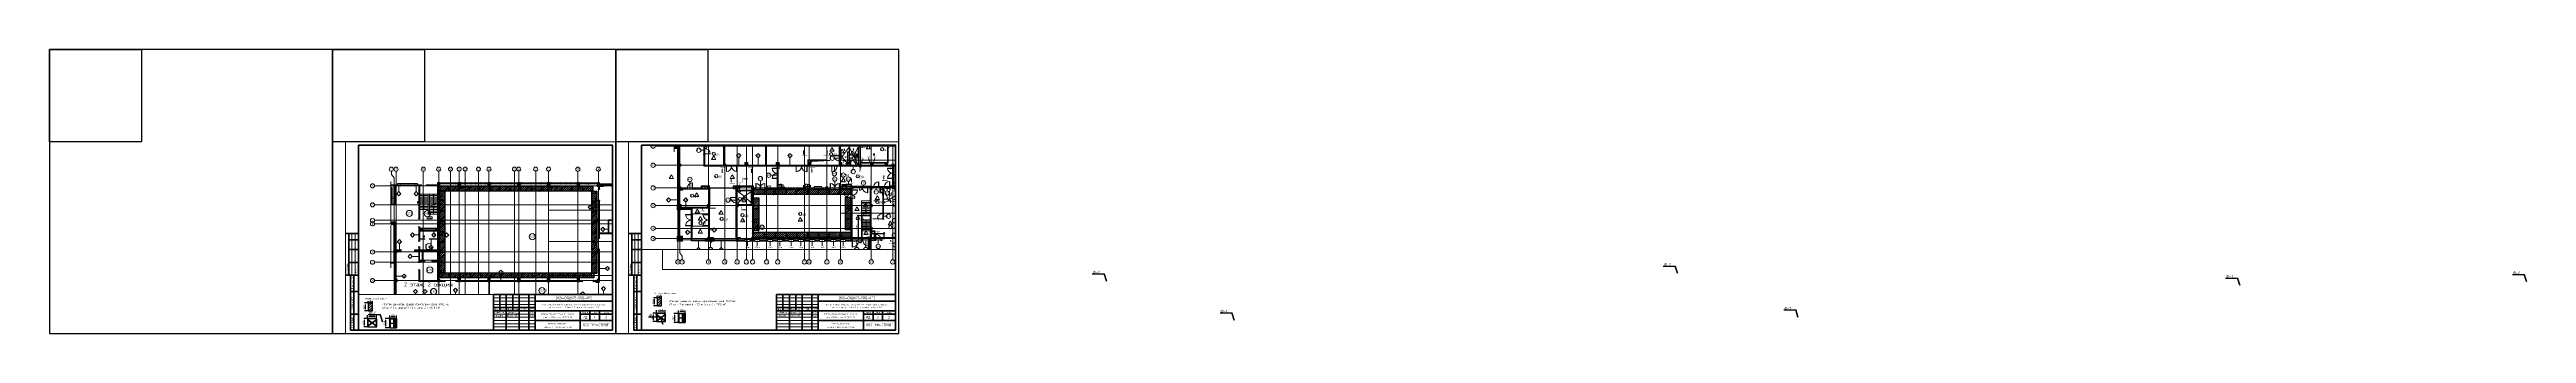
# Paper-space layout '6.1Лс5в' of a CAD drawing. Header units: millimetres. Extents: x -143 to 3707, y 0 to 440.
# The model-space entities are those that its viewports show. They can reach past a viewport. Long polylines and large blocks are cut down to what shows.
import ezdxf
from ezdxf.enums import TextEntityAlignment as Align

# ---------------------------------------------------------------- set-up
doc = ezdxf.new("R2018")
doc.units = ezdxf.units.MM
for name, pattern in [('ADSK_Линия сетки', [2500, 2000, -250, 0, -250]), ('ADSK_Невидимые', [500, 300, -200]), ('ADSK_Скрыто', [600, 300, -300]), ('Штрих короткий', [300, 150, -150])]:
    doc.linetypes.add(name, pattern=pattern)
doc.layers.get('Defpoints').update_dxf_attribs({"color": 250})
for name, color, linetype, lineweight in [('0) строительные леса', 1, 'Continuous', 30), ('2)Фарх готовы', 3, 'Continuous', 30), ('A-AREA-____-IDEN', 250, 'Continuous', 9), ('A-DETL-____-HDLN', 250, 'ADSK_Невидимые', 9), ('A-DETL-____-OTLN', 250, 'Continuous', 5), ('A-DETL-GENF-OTLN', 250, 'Continuous', 5), ('A-DOOR-____-IDEN', 250, 'Continuous', 9), ('A-DOOR-____-MCUT', 250, 'Continuous', 5), ('A-DOOR-____-OTLN', 250, 'Continuous', 5), ('A-DOOR-FRAM-MCUT', 250, 'Continuous', 5), ('A-DOOR-FRAM-OTLN', 250, 'Continuous', 5), ('A-DOOR-GLAZ-MCUT', 250, 'Continuous', 5), ('A-FLOR-____-IDEN', 250, 'Continuous', 9), ('A-FLOR-____-OTLN', 250, 'Continuous', 9), ('A-GENM-____-MCUT', 250, 'Continuous', 25), ('A-GENM-____-OTLN', 250, 'Continuous', 9), ('A-GLAZ-____-IDEN', 250, 'Continuous', 9), ('A-GLAZ-____-MCUT', 250, 'Continuous', 9), ('A-GLAZ-____-OTLN', 250, 'Continuous', 5), ('A-GLAZ-CURT-MCUT', 250, 'Continuous', 9), ('A-GLAZ-CURT-OTLN', 250, 'Continuous', 5), ('A-GLAZ-CWMG-MCUT', 250, 'Continuous', 9), ('A-GLAZ-CWMG-OTLN', 250, 'Continuous', 5), ('A-ROOF-___-IDEN', 250, 'Continuous', 9), ('A-ROOF-____-MCUT', 250, 'Continuous', 9), ('A-ROOF-____-OTLN', 250, 'Continuous', 5), ('A-ROOF-FNSH-MCUT', 250, 'Continuous', 9), ('A-WALL-____-IDEN', 250, 'Continuous', 9), ('A-WALL-____-MCUT', 250, 'Continuous', 13), ('A-WALL-____-OTLN', 250, 'Continuous', 9), ('A-WALL-____-PATT', 250, 'Continuous', 13), ('A-WALL-FNSH-MCUT', 250, 'Continuous', 13), ('E-ELEC-EQPM-OTLN', 250, 'Continuous', 9), ('G-____-____-DIMS', 250, 'Continuous', 9), ('G-____-____-SYMB', 250, 'ADSK_Скрыто', 9), ('G-____-____-TEXT', 250, 'Continuous', 9), ('G-XREF-____-OTLN', 250, 'Continuous', 9), ('I-WALL-____-OTLN', 250, 'Continuous', 9), ('S-BEAM-____-OTLN', 250, 'Continuous', 9), ('S-COLS-____-MCUT', 250, 'Continuous', 25), ('S-COLS-____-OTLN', 250, 'Continuous', 9), ('S-GRID-____-IDEN', 250, 'Continuous', 9), ('S-GRID-____-OTLN', 250, 'Continuous', 9), ('S-STRS-____-MBND', 250, 'Continuous', 5), ('S-STRS-____-OTLN', 250, 'Continuous', 5)]:
    doc.layers.add(name, color=color, linetype=linetype, lineweight=lineweight)
doc.layers.add('ВЭ', color=7, linetype='Continuous')
doc.layers.add('Условные обозначения', color=250, linetype='Continuous')
doc.styles.add('Arial Narrow', font='ARIALN.TTF', dxfattribs={"width": 0.9, "height": 150})
doc.styles.add('GOST Common', font='', dxfattribs={"width": 0.9, "height": 350})
doc.styles.add('GOST Common_1', font='', dxfattribs={"width": 0.9, "height": 250})
doc.styles.add('ISOCPEUR', font='isocpeur.ttf', dxfattribs={"width": 0.8, "height": 100})
doc.styles.add('ISOCPEUR_1', font='isocpeur.ttf', dxfattribs={"width": 0.9, "height": 250})
doc.styles.add('ISOCPEUR_2', font='isocpeur.ttf', dxfattribs={"height": 160})
doc.styles.add('ISOCPEUR_3', font='isocpeur.ttf', dxfattribs={"height": 250})
doc.styles.add('ISOCPEUR_6', font='isocpeur.ttf', dxfattribs={"height": 3.5})
doc.styles.add('ISOCPEUR_I', font='isocpeui.ttf', dxfattribs={"width": 0.9, "height": 12.5})
doc.styles.add('ISOCPEUR_I_1', font='ГОСТ тип А.ttf', dxfattribs={"height": 2500})
doc.styles.get("Standard").update_dxf_attribs({"font": 'ГОСТ тип А.ttf'})
doc.styles.add('СПДС', font='ГОСТ тип А.ttf', dxfattribs={"width": 0.9})
doc.styles.get('GOST Common').set_extended_font_data('GOST Common')
doc.styles.get('GOST Common_1').set_extended_font_data('GOST Common')
doc.dimstyles.new('ISO-25', dxfattribs={"dimtxt": 2.5, "dimasz": 2.5, "dimexe": 1.25, "dimexo": 0.625, "dimtad": 1, "dimtxsty": 'Standard', "dimcen": 2.5, "dimadec": 0, "dimazin": 0, "dimtfac": 1, "dimtmove": 0, "dimatfit": 3, "dimfxl": 1, "dimarcsym": 0})
doc.dimstyles.new('А3', dxfattribs={"dimtxt": 333, "dimasz": 222, "dimexe": 222, "dimexo": 111, "dimgap": 111, "dimtad": 1, "dimtoh": 1, "dimdec": 0, "dimrnd": 0.0015, "dimzin": 0, "dimdsep": 46, "dimtxsty": 'Standard', "dimblk": 'OBLIQUE', "dimcen": 0, "dimclrd": 7, "dimclre": 7, "dimclrt": 7, "dimadec": 0, "dimazin": 0, "dimtfac": 1, "dimtdec": 0, "dimtofl": 0, "dimtmove": 0, "dimatfit": 3, "dimfxl": 1, "dimtolj": 1, "dimtzin": 0, "dimarcsym": 0})
pattern_1 = [(50, (12287.9, -0.0006), (364.3679, -31.8783), [38.1, -419.1]), (355, (12287.9, -0.0006), (-70.4859, 382.1133), [30.48, -335.28]), (100.451, (12318.28, -2.66), (293.885, 350.2334), [32.38, -356.18]), (46.184, (12287.9, 101.6), (542.1585, -84.0858), [57.15, -628.65]), (96.636, (12333.1, 94.6), (474.805, 494.8554), [48.57, -534.27]), (351.184, (12287.9, 101.6), (474.8102, 494.85), [45.72, -502.92]), (21, (12338.7, 76.2), (303.2285, -204.5305), [38.1, -419.1]), (326, (12338.7, 76.2), (123.6039, 368.376), [30.48, -335.28]), (71.451, (12364, 59.16), (426.8341, 163.8427), [32.38, -356.18]), (37.5, (12287.91, -0.0006), (6.17665, 169.11015), [16.764, -314.452, 16.764, -323.596, -336.55]), (37.5, (12287.91, -0.0006), (6.17665, 169.11015), [-671.576, 16.764, -319.786]), (7.5, (12287.91, -0.0006), (133.63888, 200.3615), [16.764, -177.292, 16.764, -306.832, -128.27]), (7.5, (12287.91, -0.0006), (133.63888, 200.3615), [-517.652, 16.764, -111.506]), (327.5, (12174.63, -0.0006), (271.18182, -11.45836), [16.764, -110.236, 16.764, -379.476, -525.78]), (327.5, (12174.63, -0.0006), (271.18182, -11.45836), [-523.24, 16.764, -509.016]), (317.5, (12123.83, -0.0006), (296.2585, 50.85285), [16.764, -148.336, 16.764, -246.38, -373.38]), (317.5, (12123.83, -0.0006), (296.2585, 50.85285), [-428.244, 16.764, -356.616])]
pattern_2 = [(135, (12287.91, -0.0006), (-141.42136, -141.42136), [])]
pattern_3 = [(135, (1201.41, 164.685), (-14.1421, -14.1421), []), (225, (1201.41, 164.685), (14.1421, -14.1421), [])]
pattern_4 = [(45, (-921.384, 164.685), (-14.1421, 14.1421), []), (135, (-921.384, 164.685), (-14.1421, -14.1421), [])]
pattern_5 = [(135, (1751.41, 124.685), (-14.14214, -14.14214), []), (225, (1751.41, 124.685), (14.14214, -14.14214), [])]
pattern_6 = [(45, (-371.384, 124.685), (-14.1421, 14.1421), []), (135, (-371.384, 124.685), (-14.1421, -14.1421), [])]
pattern_7 = [(45, (12287.9, -0.0006), (-224.5064, 224.5064), []), (45, (12367.3, -0.0006), (0, 449.0128), []), (45, (12208.54, -0.0006), (0, 449.0128), [])]
pattern_8 = [(45, (12287.9, -0.0006), (-251.4472, 251.4472), []), (45, (12287.9, 381), (-251.4472, 251.4472), [])]
pattern_9 = [(135, (1751.41, 164.685), (-14.14214, -14.14214), []), (225, (1751.41, 164.685), (14.14214, -14.14214), [])]
pattern_10 = [(45, (-371.384, 164.685), (-14.1421, 14.1421), []), (135, (-371.384, 164.685), (-14.1421, -14.1421), [])]
pattern_11 = [(135, (12287.91, -0.0006), (-84.85281, -84.85281), []), (225, (12287.91, -0.0006), (84.85281, -84.85281), [])]
pattern_12 = [(45, (12287.91, -0.0006), (-70.71068, 70.71068), []), (135, (12287.91, -0.0006), (-70.71068, -70.71068), [])]
pattern_13 = [(135, (12287.91, -0.0006), (-142.5612, -142.5612), []), (135, (12430.48, -0.0006), (-142.5612, -142.5612), [252.016, -50.403, 3.353, -47.05])]
pattern_14 = [(135, (1551.41, 164.685), (-14.14214, -14.14214), []), (225, (1551.41, 164.685), (14.14214, -14.14214), [])]
pattern_15 = [(45, (-571.384, 164.685), (-14.1421, 14.1421), []), (135, (-571.384, 164.685), (-14.1421, -14.1421), [])]
pattern_16 = [(135, (1481.41, 164.685), (-14.14214, -14.14214), []), (225, (1481.41, 164.685), (14.14214, -14.14214), [])]
pattern_17 = [(45, (-641.384, 164.685), (-14.1421, 14.1421), []), (135, (-641.384, 164.685), (-14.1421, -14.1421), [])]
pattern_18 = [(135, (12287.91, -0.0006), (-75.43415, -75.43415), [106.68, -17.78, 3.556, -17.78]), (135, (12287.91, 75.39), (-75.43415, -75.43415), []), (50, (12287.91, -0.0006), (127.52922, -11.15758), [13.335, -146.685]), (355, (12287.91, -0.0006), (-24.66966, 133.74002), [10.668, -117.348]), (100.451, (12298.54, -0.93), (102.85973, 122.58178), [11.333, -124.663]), (46.184, (12287.91, 35.56), (189.75516, -29.43036), [20.002, -220.027]), (96.636, (12303.73, 33.1), (166.1822, 173.1996), [17, -186.995]), (351.184, (12287.91, 35.56), (166.18393, 173.19757), [16.002, -176.022]), (21, (12305.69, 26.67), (106.13027, -71.58603), [13.335, -146.685]), (326, (12305.7, 26.67), (43.26188, 128.93175), [10.668, -117.348]), (71.451, (12314.54, 20.7), (149.39198, 57.34505), [11.333, -124.663]), (37.5, (12287.914, -0.0006), (2.162228, 59.188357), [3.353, -112.573, 3.353, -115.773, -117.792]), (37.5, (12287.914, -0.0006), (2.162228, 59.188357), [-235.052, 3.353, -114.44]), (7.5, (12287.914, -0.0006), (46.773857, 70.12615), [3.353, -64.567, 3.353, -109.906, -44.894]), (7.5, (12287.914, -0.0006), (46.773857, 70.12615), [-181.178, 3.353, -41.542]), (327.5, (12248.265, -0.0006), (94.91367, -4.010093), [3.353, -41.097, 3.353, -135.331, -184.023]), (327.5, (12248.265, -0.0006), (94.91367, -4.010093), [-183.134, 3.353, -180.67]), (317.5, (12230.485, -0.0006), (103.69057, 17.79882), [3.353, -54.432, 3.353, -88.748, -130.683]), (317.5, (12230.485, -0.0006), (103.69057, 17.79882), [-149.885, 3.353, -127.33])]
pattern_19 = [(135, (1301.41, 164.685), (-14.1421, -14.1421), []), (225, (1301.41, 164.685), (14.1421, -14.1421), [])]
pattern_20 = [(45, (-821.384, 164.685), (-14.1421, 14.1421), []), (135, (-821.384, 164.685), (-14.1421, -14.1421), [])]
pattern_21 = [(45, (12287.91, -0.0006), (-141.42136, 141.42136), []), (135, (12287.91, -0.0006), (-141.42136, -141.42136), [])]
pattern_22 = [(45, (125, 0), (-22.6274, 22.6274), [])]
pattern_23 = [(135, (1951.41, 124.685), (-14.14214, -14.14214), []), (225, (1951.41, 124.685), (14.14214, -14.14214), [])]
pattern_24 = [(45, (-171.384, 124.685), (-14.1421, 14.1421), []), (135, (-171.384, 124.685), (-14.1421, -14.1421), [])]
pattern_25 = [(135, (951.411, 164.685), (-14.1421, -14.1421), []), (225, (951.411, 164.685), (14.1421, -14.1421), [])]
pattern_26 = [(45, (-1171.384, 164.685), (-14.1421, 14.1421), []), (135, (-1171.384, 164.685), (-14.1421, -14.1421), [])]
pattern_27 = [(135, (28708.77, -120984.93), (-141.42136, -141.42136), [])]
pattern_28 = [(45, (28708.77, -120984.93), (-251.4472, 251.4472), []), (45, (28708.77, -120603.93), (-251.4472, 251.4472), [])]
pattern_29 = [(45, (28708.77, -120984.93), (-70.71068, 70.71068), [])]
pattern_30 = [(135, (28708.77, -120984.93), (-142.5612, -142.5612), []), (135, (28851.33, -120984.93), (-142.5612, -142.5612), [252.016, -50.403, 3.353, -47.05])]
pattern_31 = [(50, (28708.77, -120984.93), (364.3679, -31.8783), [38.1, -419.1]), (355, (28708.77, -120984.93), (-70.4859, 382.1133), [30.48, -335.28]), (100.451, (28739.14, -120987.6), (293.885, 350.2334), [32.38, -356.18]), (46.184, (28708.77, -120883.33), (542.1585, -84.0858), [57.15, -628.65]), (96.636, (28753.95, -120890.34), (474.805, 494.8554), [48.57, -534.27]), (351.184, (28708.8, -120883.33), (474.8102, 494.85), [45.72, -502.92]), (21, (28759.57, -120908.73), (303.2285, -204.53046), [38.1, -419.1]), (326, (28759.57, -120908.73), (123.6039, 368.376), [30.48, -335.28]), (71.451, (28784.84, -120925.78), (426.8341, 163.8427), [32.38, -356.18]), (37.5, (28708.77, -120984.93), (6.17665, 169.11015), [16.764, -314.452, 16.764, -323.596, -336.55]), (37.5, (28708.77, -120984.93), (6.17665, 169.11015), [-671.576, 16.764, -319.786]), (7.5, (28708.77, -120984.93), (133.63888, 200.3615), [16.764, -177.292, 16.764, -306.832, -128.27]), (7.5, (28708.77, -120984.93), (133.63888, 200.3615), [-517.652, 16.764, -111.506]), (327.5, (28595.49, -120984.93), (271.18182, -11.45836), [16.764, -110.236, 16.764, -379.476, -525.78]), (327.5, (28595.49, -120984.93), (271.18182, -11.45836), [-523.24, 16.764, -509.016]), (317.5, (28544.7, -120984.93), (296.2585, 50.85285), [16.764, -148.336, 16.764, -246.38, -373.38]), (317.5, (28544.7, -120984.93), (296.2585, 50.85285), [-428.244, 16.764, -356.616])]

# ---------------------------------------------------------------- blocks, each defined once
blk = doc.blocks.new('*U6643')
at = {"color": 4}
blk.add_lwpolyline([(-220, -220), (220, -220), (220, 220), (-220, 220)], close=True, dxfattribs=at)
at = {"color": 3}
blk.add_lwpolyline([(-220, 220), (-77, 220), (-77, 77), (-220, 77)], close=True, dxfattribs=at)
blk = doc.blocks.new('*U6644')
at = {"color": 0, "linetype": 'ByBlock', "lineweight": -2, "transparency": 16777216}
for p in [(0, 0), (440, 0), (880, 0)]:
    blk.add_blockref('*U6643', p, dxfattribs=at)
blk = doc.blocks.new('*U5495')
at = {"lineweight": 0}
blk.add_lwpolyline([(-415, -5), (5, -5), (5, 292), (-415, 292)], close=True, dxfattribs=at)
at = {"color": 0, "linetype": 'Continuous', "lineweight": 50}
blk.add_lwpolyline([(-395, 287), (0, 287), (0, 0), (-395, 0)], close=True, dxfattribs=at)
at = {"lineweight": 35}
for points in [[(-395, 150), (-415, 150)], [(-410, 85), (-410, 150)], [(-395, 140), (-410, 140)], [(-395, 125), (-410, 125)], [(-395, 85), (-415, 85)], [(-395, 105), (-410, 105)], [(-395, 85), (-407, 85), (-407, 0), (-395, 0)], [(-402, 0), (-402, 85)], [(-395, 60), (-407, 60)], [(-175, 55), (-175, 30)], [(-165, 55), (-165, 0)], [(-155, 55), (-155, 30)], [(-145, 55), (-145, 0)], [(-130, 55), (-130, 0)], [(-120, 55), (-120, 0)], [(-120, 45), (0, 45)], [(-395, 25), (-407, 25)], [(-185, 35), (-120, 35)], [(-185, 30), (0, 30)], [(-120, 15), (0, 15)], [(-50, 30), (-50, 0)], [(-50, 25), (0, 25)], [(-35, 30), (-35, 15)], [(-20, 30), (-20, 15)]]:
    blk.add_lwpolyline(points, dxfattribs=at)
at = {"lineweight": 18}
for points in [[(-405, 85), (-405, 150)], [(-400, 85), (-400, 150)], [(-185, 50), (-120, 50)], [(-185, 45), (-120, 45)], [(-185, 40), (-120, 40)], [(-185, 25), (-120, 25)], [(-185, 20), (-120, 20)], [(-185, 15), (-120, 15)], [(-185, 10), (-120, 10)], [(-185, 5), (-120, 5)]]:
    blk.add_lwpolyline(points, dxfattribs=at)
at = {"lineweight": 35}
blk.add_lwpolyline([(-185, 0), (0, 0), (0, 55), (-185, 55)], close=True, dxfattribs=at)
at = {"lineweight": 0}
blk.add_lwpolyline([(0, -5), (5, -5), (5, 0)], dxfattribs=at)
at = {"lineweight": -2, "char_height": 2.5, "attachment_point": 5, "rotation": 90, "style": 'СПДС'}
for s, insert, width in [('Согласовано', (-412.5, 95), 19.991), ('Взам. инв. N', (-404.5, 72.5), 24.991), ('Гл. спец.', (-397.5, 95), 19.991), ('Подл. и дата', (-404.5, 42.5), 34.991), ('Инв. N подл.', (-404.5, 12.5), 24.991)]:
    blk.add_mtext(s, dxfattribs=dict(at, insert=insert, width=width))
at = {"insert": (-60.2, 37.2), "char_height": 2.2, "attachment_point": 5, "style": 'СПДС'}
blk.add_mtext_dynamic_manual_height_columns('Средняя общеобразовательная школа на 675 мест, расположенная на земельном\\P\\pxqc;участке по адресу: г. Москва, 2-й Нагатинский проезд, вл. 2/3', width=118.293, gutter_width=0, heights=[12.8], dxfattribs=at)
at = {"lineweight": -2, "char_height": 2.5, "style": 'СПДС'}
for s, insert, width, attachment_point in [('Разработал', (-183.1, 27.5), 17.953, 4), ('Проверил', (-183.1, 22.5), 17.953, 4), ('Изм.', (-180, 32.5), 10, 5), ('Кол.уч.', (-170, 32.5), 10, 5), ('Лист', (-160, 32.5), 10, 5), ('N док.', (-150, 32.5), 10, 5), ('Подп.', (-137.5, 32.5), 15, 5), ('Дата', (-125, 32.5), 10, 5), ('Стадия', (-42.5, 27.5), 15, 5), ('Лист', (-27.5, 27.5), 15, 5), ('Листов', (-10, 27.5), 20, 5)]:
    blk.add_mtext(s, dxfattribs=dict(at, insert=insert, width=width, attachment_point=attachment_point))
at = {"lineweight": 30, "width": 0.9, "flags": 104}
blk.add_attdef('ШАПКА', text='', height=3, dxfattribs=at).set_placement((-135, 281), align=Align.MIDDLE_CENTER)
at = {"style": 'СПДС'}
for tag, height, p in [('ШИФР_ПРОЕКТА', 4, (-60, 50)), ('НАИМЕНОВАНИЕ_ОБЪЕКТА2', 2.5, (-85, 20)), ('НАИМЕНОВАНИЕ_ЧЕРТЕЖА2', 2.5, (-85, 5)), ('НАИМЕНОВАНИЕ_ЧЕРТЕЖА1', 2.5, (-85, 10)), ('НАИМЕНОВАНИЕ_ОБЪЕКТА', 2.5, (-85, 25)), ('ОРГАНИЗАЦИЯ_РАЗРАБОТЧИК1', 4, (-25, 8.1)), ('СТАДИЯ', 4, (-42.5, 20)), ('ЛИСТ_первый', 4, (-27.5, 20)), ('ЛИСТОВ', 4, (-10, 20))]:
    blk.add_attdef(tag, text='', height=height, dxfattribs=at).set_placement(p, align=Align.MIDDLE_CENTER)
for tag, p in [('РАЗРАБОТЧИК', (-164, 27.5)), ('РУК.ГРУППЫ', (-164, 22.5))]:
    blk.add_attdef(tag, text='', height=2.5, dxfattribs=at).set_placement(p, align=Align.MIDDLE_LEFT)
at = {"style": 'СПДС', "width": 0.9}
for tag, p in [('ДАТА1', (-129.6, 26.4)), ('ДАТА2', (-129.6, 21.4))]:
    blk.add_attdef(tag, p, '', height=2.3, dxfattribs=at)
blk = doc.blocks.new('*D6646')
at = {"color": 0, "lineweight": -2, "transparency": 16777216}
for p, q in [((351.9, 47.2), (346.8, 47.2)), ((348.1, 37.3), (348.1, 44.7)), ((351.9, 34.8), (346.8, 34.8))]:
    blk.add_line(p, q, dxfattribs=at)
at = {"color": 0, "transparency": 16777216}
for points in [[(347.7, 44.7), (348.5, 44.7), (348.1, 47.2)], [(347.7, 37.3), (348.5, 37.3), (348.1, 34.8)]]:
    blk.add_solid(points, dxfattribs=at)
at = {"layer": 'Defpoints', "color": 0, "transparency": 16777216}
for p in [(348.1, 47.2), (352.5, 47.2), (352.5, 34.8)]:
    blk.add_point(p, dxfattribs=at)
at = {"color": 0, "lineweight": 25, "transparency": 16777216, "insert": (346.2, 41), "char_height": 2.5, "attachment_point": 5, "rotation": 90}
blk.add_mtext('2000', dxfattribs=at)
blk = doc.blocks.new('*D6647')
at = {"color": 0, "lineweight": -2, "transparency": 16777216}
for p, q in [((352.5, 47.9), (352.5, 50)), ((355, 48.8), (356.6, 48.8)), ((359.1, 47.9), (359.1, 50))]:
    blk.add_line(p, q, dxfattribs=at)
at = {"color": 0, "transparency": 16777216}
for points in [[(355, 49.2), (355, 48.4), (352.5, 48.8)], [(356.6, 49.2), (356.6, 48.4), (359.1, 48.8)]]:
    blk.add_solid(points, dxfattribs=at)
at = {"layer": 'Defpoints', "color": 0, "transparency": 16777216}
for p in [(352.5, 47.2), (359.1, 48.8), (359.1, 47.2)]:
    blk.add_point(p, dxfattribs=at)
at = {"color": 0, "lineweight": 25, "transparency": 16777216, "insert": (355.8, 50.7), "char_height": 2.5, "attachment_point": 5}
blk.add_mtext('980', dxfattribs=at)
blk = doc.blocks.new('*D6648')
at = {"color": 0, "lineweight": -2, "transparency": 16777216}
for p, q in [((351.3, 23.8), (351.3, 28)), ((353.8, 26.8), (362.6, 26.8)), ((365.1, 23.8), (365.1, 28))]:
    blk.add_line(p, q, dxfattribs=at)
at = {"color": 0, "transparency": 16777216}
for points in [[(353.8, 27.2), (353.8, 26.4), (351.3, 26.8)], [(362.6, 27.2), (362.6, 26.4), (365.1, 26.8)]]:
    blk.add_solid(points, dxfattribs=at)
at = {"layer": 'Defpoints', "color": 0, "transparency": 16777216}
for p in [(351.3, 23.2), (365.1, 26.8), (365.1, 23.2)]:
    blk.add_point(p, dxfattribs=at)
at = {"color": 0, "lineweight": 25, "transparency": 16777216, "insert": (358.2, 28.6), "char_height": 2.5, "attachment_point": 5}
blk.add_mtext('2000', dxfattribs=at)
blk = doc.blocks.new('*D6649')
at = {"color": 0, "lineweight": -2, "transparency": 16777216}
for p, q in [((350.7, 23.2), (345.5, 23.2)), ((350.7, 10.3), (345.5, 10.3)), ((346.8, 12.8), (346.8, 20.7))]:
    blk.add_line(p, q, dxfattribs=at)
at = {"color": 0, "transparency": 16777216}
for points in [[(346.3, 20.7), (347.2, 20.7), (346.8, 23.2)], [(346.3, 12.8), (347.2, 12.8), (346.8, 10.3)]]:
    blk.add_solid(points, dxfattribs=at)
at = {"layer": 'Defpoints', "color": 0, "transparency": 16777216}
for p in [(346.8, 23.2), (351.3, 23.2), (351.3, 10.3)]:
    blk.add_point(p, dxfattribs=at)
at = {"color": 0, "lineweight": 25, "transparency": 16777216, "insert": (344.9, 16.7), "char_height": 2.5, "width": 8.611, "attachment_point": 5, "rotation": 90}
blk.add_mtext('2500', dxfattribs=at)
blk = doc.blocks.new('*D6650')
at = {"color": 0, "lineweight": -2, "transparency": 16777216}
for p, q in [((385.7, 23.5), (385.7, 27.5)), ((388.2, 26.2), (393.7, 26.2)), ((396.2, 23.5), (396.2, 27.5))]:
    blk.add_line(p, q, dxfattribs=at)
at = {"color": 0, "transparency": 16777216}
for points in [[(388.2, 26.7), (388.2, 25.8), (385.7, 26.2)], [(393.7, 26.7), (393.7, 25.8), (396.2, 26.2)]]:
    blk.add_solid(points, dxfattribs=at)
at = {"layer": 'Defpoints', "color": 0, "transparency": 16777216}
for p in [(385.7, 22.8), (396.2, 26.2), (396.2, 22.8)]:
    blk.add_point(p, dxfattribs=at)
at = {"color": 0, "transparency": 16777216, "insert": (390.9, 28.1), "char_height": 2.5, "attachment_point": 5}
blk.add_mtext('980', dxfattribs=at)
blk = doc.blocks.new('*D6651')
at = {"color": 0, "lineweight": -2, "transparency": 16777216}
for p, q in [((385.1, 22.8), (378.5, 22.8)), ((385.1, 8.7), (378.5, 8.7)), ((379.7, 11.2), (379.7, 20.3))]:
    blk.add_line(p, q, dxfattribs=at)
at = {"color": 0, "transparency": 16777216}
for points in [[(379.3, 20.3), (380.1, 20.3), (379.7, 22.8)], [(379.3, 11.2), (380.1, 11.2), (379.7, 8.7)]]:
    blk.add_solid(points, dxfattribs=at)
at = {"layer": 'Defpoints', "color": 0, "transparency": 16777216}
for p in [(379.7, 22.8), (385.7, 22.8), (385.7, 8.7)]:
    blk.add_point(p, dxfattribs=at)
at = {"color": 0, "transparency": 16777216, "insert": (377.8, 15.8), "char_height": 2.5, "attachment_point": 5, "rotation": 90}
blk.add_mtext('2500', dxfattribs=at)
blk = doc.blocks.new('*D6652')
at = {"color": 0, "lineweight": -2, "transparency": 16777216}
for p, q in [((800.9, 55.3), (795.9, 55.3)), ((800.9, 42.9), (795.9, 42.9)), ((797.1, 45.4), (797.1, 52.8))]:
    blk.add_line(p, q, dxfattribs=at)
at = {"color": 0, "transparency": 16777216}
for points in [[(796.7, 52.8), (797.5, 52.8), (797.1, 55.3)], [(796.7, 45.4), (797.5, 45.4), (797.1, 42.9)]]:
    blk.add_solid(points, dxfattribs=at)
at = {"layer": 'Defpoints', "color": 0, "transparency": 16777216}
for p in [(797.1, 55.3), (801.5, 55.3), (801.5, 42.9)]:
    blk.add_point(p, dxfattribs=at)
at = {"color": 0, "lineweight": 25, "transparency": 16777216, "insert": (795.2, 49.1), "char_height": 2.5, "attachment_point": 5, "rotation": 90}
blk.add_mtext('2000', dxfattribs=at)
blk = doc.blocks.new('*D6653')
at = {"color": 0, "lineweight": -2, "transparency": 16777216}
for p, q in [((801.5, 55.9), (801.5, 58.1)), ((804, 56.8), (805.6, 56.8)), ((808.1, 55.9), (808.1, 58.1))]:
    blk.add_line(p, q, dxfattribs=at)
at = {"color": 0, "transparency": 16777216}
for points in [[(804, 57.3), (804, 56.4), (801.5, 56.8)], [(805.6, 57.3), (805.6, 56.4), (808.1, 56.8)]]:
    blk.add_solid(points, dxfattribs=at)
at = {"layer": 'Defpoints', "color": 0, "transparency": 16777216}
for p in [(801.5, 55.3), (808.1, 56.8), (808.1, 55.3)]:
    blk.add_point(p, dxfattribs=at)
at = {"color": 0, "lineweight": 25, "transparency": 16777216, "insert": (804.8, 58.7), "char_height": 2.5, "attachment_point": 5}
blk.add_mtext('980', dxfattribs=at)
blk = doc.blocks.new('*D6654')
at = {"color": 0, "lineweight": -2, "transparency": 16777216}
for p, q in [((800.3, 31.8), (800.3, 36.1)), ((802.8, 34.8), (811.6, 34.8)), ((814.1, 31.8), (814.1, 36.1))]:
    blk.add_line(p, q, dxfattribs=at)
at = {"color": 0, "transparency": 16777216}
for points in [[(802.8, 35.2), (802.8, 34.4), (800.3, 34.8)], [(811.6, 35.2), (811.6, 34.4), (814.1, 34.8)]]:
    blk.add_solid(points, dxfattribs=at)
at = {"layer": 'Defpoints', "color": 0, "transparency": 16777216}
for p in [(800.3, 31.2), (814.1, 34.8), (814.1, 31.2)]:
    blk.add_point(p, dxfattribs=at)
at = {"color": 0, "lineweight": 25, "transparency": 16777216, "insert": (807.2, 36.7), "char_height": 2.5, "attachment_point": 5}
blk.add_mtext('2000', dxfattribs=at)
blk = doc.blocks.new('*D6655')
at = {"color": 0, "lineweight": -2, "transparency": 16777216}
for p, q in [((799.7, 31.2), (794.5, 31.2)), ((799.7, 18.3), (794.5, 18.3)), ((795.8, 20.8), (795.8, 28.7))]:
    blk.add_line(p, q, dxfattribs=at)
at = {"color": 0, "transparency": 16777216}
for points in [[(795.4, 28.7), (796.2, 28.7), (795.8, 31.2)], [(795.4, 20.8), (796.2, 20.8), (795.8, 18.3)]]:
    blk.add_solid(points, dxfattribs=at)
at = {"layer": 'Defpoints', "color": 0, "transparency": 16777216}
for p in [(795.8, 31.2), (800.3, 31.2), (800.3, 18.3)]:
    blk.add_point(p, dxfattribs=at)
at = {"color": 0, "lineweight": 25, "transparency": 16777216, "insert": (793.9, 24.8), "char_height": 2.5, "width": 8.611, "attachment_point": 5, "rotation": 90}
blk.add_mtext('2500', dxfattribs=at)
blk = doc.blocks.new('*D6656')
at = {"color": 0, "lineweight": -2, "transparency": 16777216}
for p, q in [((834.7, 31.5), (834.7, 35.6)), ((837.2, 34.3), (842.7, 34.3)), ((845.2, 31.5), (845.2, 35.6))]:
    blk.add_line(p, q, dxfattribs=at)
at = {"color": 0, "transparency": 16777216}
for points in [[(837.2, 34.7), (837.2, 33.9), (834.7, 34.3)], [(842.7, 34.7), (842.7, 33.9), (845.2, 34.3)]]:
    blk.add_solid(points, dxfattribs=at)
at = {"layer": 'Defpoints', "color": 0, "transparency": 16777216}
for p in [(834.7, 30.9), (845.2, 34.3), (845.2, 30.9)]:
    blk.add_point(p, dxfattribs=at)
at = {"color": 0, "transparency": 16777216, "insert": (840, 36.2), "char_height": 2.5, "attachment_point": 5}
blk.add_mtext('980', dxfattribs=at)
blk = doc.blocks.new('*D6657')
at = {"color": 0, "lineweight": -2, "transparency": 16777216}
for p, q in [((834.1, 30.9), (827.5, 30.9)), ((834.1, 16.8), (827.5, 16.8)), ((828.7, 19.3), (828.7, 28.4))]:
    blk.add_line(p, q, dxfattribs=at)
at = {"color": 0, "transparency": 16777216}
for points in [[(828.3, 28.4), (829.2, 28.4), (828.7, 30.9)], [(828.3, 19.3), (829.2, 19.3), (828.7, 16.8)]]:
    blk.add_solid(points, dxfattribs=at)
at = {"layer": 'Defpoints', "color": 0, "transparency": 16777216}
for p in [(828.7, 30.9), (834.7, 30.9), (834.7, 16.8)]:
    blk.add_point(p, dxfattribs=at)
at = {"color": 0, "transparency": 16777216, "insert": (826.9, 23.8), "char_height": 2.5, "attachment_point": 5, "rotation": 90}
blk.add_mtext('2500', dxfattribs=at)
blk = doc.blocks.new('Разрез - Номер вида спереди_3_5 мм-32550530-АР1_Кладочный план 1 этажа С2и3')
at = {"layer": 'G-____-____-SYMB', "linetype": 'Continuous'}
for points in [[(9.8, 0.4), (9.8, -0.4), (-0.3, -0.4), (-0.3, 0.4)], [(2.2, -4.7), (3, 0), (3.8, -4.7)]]:
    blk.add_hatch(color=256, dxfattribs=at).paths.add_polyline_path(points)
at = {"layer": 'G-____-____-SYMB', "linetype": 'Continuous', "lineweight": 20}
blk.add_line((3, -3), (3, -9.7), dxfattribs=at)
blk = doc.blocks.new('Разрез - Номер вида сзади_3_5 мм-32550532-АР1_Кладочный план 1 этажа С2и3')
at = {"layer": 'G-____-____-SYMB', "linetype": 'Continuous'}
for points in [[(9.8, 0.4), (9.8, -0.4), (-0.3, -0.4), (-0.3, 0.4)], [(2.2, -4.7), (3, 0), (3.8, -4.7)]]:
    blk.add_hatch(color=256, dxfattribs=at).paths.add_polyline_path(points)
at = {"layer": 'G-____-____-SYMB', "linetype": 'Continuous', "lineweight": 20}
blk.add_line((3, -3), (3, -9.7), dxfattribs=at)
blk = doc.blocks.new('Дверь_СКБ_2Ст_Внутренняя1 - Н_ВВ-14_2200x2600h_Инвентарные-42571459-АР1_Маркировочный план 1 этажа С2и3')
at = {"layer": 'A-DOOR-____-OTLN'}
h = blk.add_hatch(dxfattribs=at)
h.set_pattern_fill('FP_6', color=256, style=0, pattern_type=2)
h.set_pattern_definition(pattern_3)
h.paths.add_polyline_path([(1112.5, 20), (1112.5, 100), (1087.5, 100), (1087.5, -100), (1112.5, -100)])
at = {"layer": 'A-DOOR-FRAM-OTLN'}
h = blk.add_hatch(dxfattribs=at)
h.set_pattern_fill('FP_7', color=256, style=0, pattern_type=2)
h.set_pattern_definition(pattern_4)
h.paths.add_polyline_path([(-1062.5, 20), (-1062.5, 100), (-1087.5, 100), (-1087.5, -100), (-1062.5, -100)])
at = {"layer": 'A-DOOR-____-MCUT'}
for p, q in [((-937.5, 1050), (-937.5, 100)), ((-897.5, 1050), (-937.5, 1050)), ((-937.5, 100), (-897.5, 100)), ((-897.5, 100), (-897.5, 1050)), ((962.5, 1050), (922.5, 1050)), ((922.5, 1050), (922.5, 100)), ((922.5, 100), (962.5, 100)), ((962.5, 100), (962.5, 1050))]:
    blk.add_line(p, q, dxfattribs=at)
at = {"layer": 'A-DOOR-____-OTLN'}
for centre, start, end in [((-937.5, 100), 0, 90), ((962.5, 100), 90, 180)]:
    blk.add_arc(centre, 950, start, end, dxfattribs=at)
at = {"layer": 'A-DOOR-FRAM-MCUT'}
for p, q in [((-1047.5, 108), (-1117.5, 108)), ((-1117.5, 108), (-1117.5, 100)), ((-1117.5, 100), (-1047.5, 100)), ((-1062.5, 100), (-1087.5, 100)), ((-1087.5, 100), (-1087.5, -100)), ((-937.5, 100), (-1062.5, 100)), ((-1062.5, 100), (-1062.5, 20)), ((-1062.5, -100), (-1062.5, 100)), ((-1047.5, 100), (-1062.5, 100)), ((-1062.5, 100), (-1062.5, 99)), ((-1062.5, 99), (-1047.5, 99)), ((-1062.5, 20), (-927.5, 20)), ((-1047.5, 20), (-1062.5, 20)), ((-1062.5, 20), (-1062.5, -100)), ((-1047.5, 100), (-1047.5, 108)), ((-1047.5, 99), (-1047.5, 100)), ((-1047.5, -100), (-1047.5, 20)), ((-937.5, 60), (-937.5, 100)), ((-927.5, 60), (-937.5, 60)), ((-927.5, 20), (-927.5, 60)), ((962.5, 60), (952.5, 60)), ((952.5, 60), (952.5, 20)), ((952.5, 20), (1087.5, 20)), ((962.5, 100), (962.5, 60)), ((1087.5, 100), (962.5, 100)), ((1142.5, 108), (1072.5, 108)), ((1072.5, 108), (1072.5, 100)), ((1087.5, 100), (1072.5, 100)), ((1072.5, 100), (1072.5, 99)), ((1072.5, 100), (1142.5, 100)), ((1072.5, 99), (1087.5, 99)), ((1087.5, 20), (1072.5, 20)), ((1072.5, 20), (1072.5, -100)), ((1087.5, 20), (1087.5, 100)), ((1112.5, 100), (1087.5, 100)), ((1087.5, 100), (1087.5, -100)), ((1087.5, 99), (1087.5, 100)), ((1087.5, -100), (1087.5, 20)), ((1112.5, -100), (1112.5, 100)), ((1142.5, 100), (1142.5, 108)), ((-1047.5, -100), (-1117.5, -100)), ((-1117.5, -100), (-1117.5, -108)), ((-1117.5, -108), (-1047.5, -108)), ((-1087.5, -100), (-1062.5, -100)), ((-1062.5, -100), (-1047.5, -100)), ((-1047.5, -108), (-1047.5, -100)), ((1072.5, -100), (1087.5, -100)), ((1142.5, -100), (1072.5, -100)), ((1072.5, -100), (1072.5, -108)), ((1072.5, -108), (1142.5, -108)), ((1087.5, -100), (1112.5, -100)), ((1142.5, -108), (1142.5, -100))]:
    blk.add_line(p, q, dxfattribs=at)
blk = doc.blocks.new('Дверь_СКБ_1Ст_Внутренняя - Д-8п_1100x2100h_Кабинет директора_ Канцелярия_ Бухгалтерия_ Кабинеты заместителей директора_ Кабинет организатора внеклассной и внешкольной работы-41870816-АР1_Маркировочный план 1 этажа С2и3')
at = {"layer": 'A-DOOR-____-OTLN'}
h = blk.add_hatch(dxfattribs=at)
h.set_pattern_fill('FP_12', color=256, style=0, pattern_type=2)
h.set_pattern_definition(pattern_5)
h.paths.add_polyline_path([(537.5, 60), (537.5, -60), (562.5, -60), (562.5, 60)])
at = {"layer": 'A-DOOR-FRAM-OTLN'}
h = blk.add_hatch(dxfattribs=at)
h.set_pattern_fill('FP_13', color=256, style=0, pattern_type=2)
h.set_pattern_definition(pattern_6)
h.paths.add_polyline_path([(-537.5, -60), (-512.5, -60), (-512.5, 60), (-537.5, 60)])
at = {"layer": 'A-DOOR-____-MCUT'}
for p, q in [((-487.5, 1060), (-487.5, 60)), ((-447.5, 1060), (-487.5, 1060)), ((-487.5, 60), (-447.5, 60)), ((-447.5, 60), (-447.5, 1060))]:
    blk.add_line(p, q, dxfattribs=at)
at = {"layer": 'A-DOOR-____-OTLN'}
blk.add_arc((-487.5, 60), 1000, 360, 90, dxfattribs=at)
at = {"layer": 'A-DOOR-FRAM-MCUT'}
for p, q in [((-497.5, 68), (-567.5, 68)), ((-567.5, 68), (-567.5, 60)), ((-567.5, 60), (-497.5, 60)), ((-512.5, 60), (-537.5, 60)), ((-537.5, 60), (-537.5, -60)), ((-487.5, 60), (-512.5, 60)), ((-512.5, 60), (-512.5, -20)), ((-512.5, -60), (-512.5, 60)), ((-497.5, 60), (-512.5, 60)), ((-512.5, 60), (-512.5, 59)), ((-512.5, 59), (-497.5, 59)), ((-497.5, 60), (-497.5, 68)), ((-497.5, 59), (-497.5, 60)), ((-487.5, 20), (-487.5, 60)), ((-477.5, 20), (-487.5, 20)), ((-477.5, -20), (-477.5, 20)), ((512.5, 20), (502.5, 20)), ((502.5, 20), (502.5, -20)), ((512.5, 60), (512.5, 20)), ((537.5, 60), (512.5, 60)), ((592.5, 68), (522.5, 68)), ((522.5, 68), (522.5, 60)), ((537.5, 60), (522.5, 60)), ((522.5, 60), (522.5, 59)), ((522.5, 60), (592.5, 60)), ((522.5, 59), (537.5, 59)), ((537.5, -20), (537.5, 60)), ((562.5, 60), (537.5, 60)), ((537.5, 60), (537.5, -60)), ((537.5, 59), (537.5, 60)), ((562.5, -60), (562.5, 60)), ((592.5, 60), (592.5, 68)), ((-497.5, -60), (-567.5, -60)), ((-567.5, -60), (-567.5, -68)), ((-567.5, -68), (-497.5, -68)), ((-537.5, -60), (-512.5, -60)), ((-512.5, -20), (-477.5, -20)), ((-497.5, -20), (-512.5, -20)), ((-512.5, -20), (-512.5, -60)), ((-512.5, -60), (-497.5, -60)), ((-497.5, -60), (-497.5, -20)), ((-497.5, -68), (-497.5, -60)), ((502.5, -20), (537.5, -20)), ((537.5, -20), (522.5, -20)), ((522.5, -20), (522.5, -60)), ((522.5, -60), (537.5, -60)), ((592.5, -60), (522.5, -60)), ((522.5, -60), (522.5, -68)), ((522.5, -68), (592.5, -68)), ((537.5, -60), (537.5, -20)), ((537.5, -60), (562.5, -60)), ((592.5, -68), (592.5, -60))]:
    blk.add_line(p, q, dxfattribs=at)
blk = doc.blocks.new('Системная панель - Стекло - 32мм-40336941-АР1_Маркировочный план 1 этажа С2и3')
at = {"layer": 'A-GLAZ-CURT-OTLN'}
h = blk.add_hatch(dxfattribs=at)
h.set_pattern_fill('FP_20', color=256, style=0, pattern_type=2)
h.set_pattern_definition([(45, (-85462.5, -39710.4), (-282.8427, 282.8427), [200, -600]), (45, (-85662.5, -39810.4), (-282.8427, 282.8427), [600, -200]), (45, (-85262.5, -39910.4), (-282.8427, 282.8427), [200, -600])])
h.paths.add_polyline_path([(-422, -16), (647, -16), (647, 16), (-648, 16), (-648, -16)])
at = {"layer": 'A-GLAZ-CURT-MCUT', "lineweight": 5}
for p, q in [((647, 16), (-648, 16)), ((-648, 16), (-648, -16)), ((647, -16), (647, 16)), ((-648, -16), (647, -16))]:
    blk.add_line(p, q, dxfattribs=at)
blk = doc.blocks.new('Прямоугольный импост - Рядовой 50х160-36810028-АР1_Маркировочный план 1 этажа С2и3')
at = {"layer": 'A-GLAZ-CWMG-OTLN'}
for p, q in [((84675, 39936), (83400, 39936)), ((84675, 39776), (83400, 39776))]:
    blk.add_line(p, q, dxfattribs=at)
blk = doc.blocks.new('Прямоугольный импост - 160_dwg-17677010-АР1_Маркировочный план 1 этажа С2и3')
at = {"layer": 'G-XREF-____-OTLN'}
for p, q in [((227999, 194629), (227999, 194628)), ((228009, 194620), (228014, 194620)), ((228010, 194620), (228010, 194623)), ((228013, 194620), (228013, 194623)), ((228025, 194629), (228024, 194628))]:
    blk.add_line(p, q, dxfattribs=at)
at = {"layer": 'G-XREF-____-OTLN', "flags": 128}
for points in [[(227989, 194632), (227989, 194632), (227988, 194631), (227988, 194631), (227986, 194633), (227985, 194633), (227987, 194629), (227987, 194629), (227987, 194628), (227991, 194628), (227991, 194629), (227992, 194628), (227992, 194627), (227992, 194627), (227991, 194627), (227991, 194627), (227992, 194625), (227993, 194625), (227997, 194625), (227997, 194625), (227999, 194627), (227998, 194627), (227998, 194627), (227998, 194627), (227998, 194628)], [(227988, 194773), (227987, 194772), (227987, 194772), (227987, 194772), (227987, 194772)], [(227987, 194772), (227987, 194747), (227987, 194722), (227987, 194697), (227987, 194673)], [(227987, 194673), (227987, 194673), (227988, 194673), (227988, 194673), (227989, 194673)], [(228000, 194632), (228000, 194664), (227987, 194664)], [(227989, 194625), (227989, 194626), (227988, 194627), (227988, 194628), (227987, 194628)], [(227987, 194628), (227987, 194628), (227987, 194628), (227987, 194628), (227987, 194628)], [(227987, 194628), (227987, 194625), (227987, 194621), (227987, 194618), (227987, 194615)], [(227987, 194615), (227987, 194614), (227987, 194614), (227988, 194613), (227988, 194613)], [(228036, 194773), (228024, 194773), (228012, 194773), (228000, 194773), (227988, 194773)], [(227988, 194674), (227988, 194675), (227988, 194676), (227988, 194677), (227988, 194679)], [(227988, 194679), (227989, 194679), (227990, 194679), (227991, 194679), (227992, 194679)], [(227989, 194674), (227989, 194674), (227989, 194674), (227988, 194674), (227988, 194674)], [(227991, 194628), (227991, 194628), (227990, 194628), (227989, 194628), (227988, 194628)], [(227988, 194628), (227988, 194628), (227988, 194628), (227988, 194628), (227988, 194628)], [(227988, 194628), (227988, 194627), (227988, 194626), (227989, 194626), (227989, 194625)], [(227988, 194623), (227988, 194623), (227988, 194624), (227989, 194624), (227989, 194624)], [(227989, 194624), (227989, 194624), (227989, 194624), (227988, 194623), (227988, 194623)], [(227988, 194618), (227988, 194619), (227988, 194620), (227988, 194622), (227988, 194623)], [(227988, 194623), (227988, 194623), (227988, 194623), (227988, 194623), (227988, 194623)], [(227988, 194623), (227989, 194622), (227989, 194620), (227990, 194619), (227990, 194618)], [(227988, 194617), (227988, 194617), (227988, 194618), (227988, 194618), (227988, 194618)], [(227991, 194617), (227990, 194617), (227989, 194617), (227989, 194617), (227988, 194617)], [(227988, 194615), (227988, 194615), (227988, 194615), (227988, 194616), (227988, 194616)], [(227988, 194616), (227988, 194616), (227988, 194616), (227988, 194616), (227988, 194616)], [(227988, 194616), (227989, 194616), (227989, 194616), (227990, 194616), (227991, 194616)], [(227988, 194614), (227988, 194614), (227988, 194615), (227988, 194615), (227988, 194615)], [(228035, 194614), (228023, 194614), (228012, 194614), (228000, 194614), (227988, 194614)], [(227988, 194613), (228000, 194613), (228012, 194613), (228023, 194613), (228035, 194613)], [(227989, 194689), (227989, 194709), (227989, 194729), (227989, 194749), (227989, 194769)], [(227989, 194769), (228000, 194769), (228012, 194769), (228023, 194769), (228035, 194769)], [(228035, 194689), (228023, 194689), (228012, 194689), (228000, 194689), (227989, 194689)], [(227989, 194686), (227989, 194686), (227989, 194686), (227989, 194686), (227990, 194687)], [(227989, 194682), (227989, 194683), (227989, 194684), (227989, 194685), (227989, 194686)], [(227990, 194682), (227989, 194682), (227989, 194682), (227989, 194682), (227989, 194682)], [(227989, 194673), (227989, 194673), (227989, 194673), (227989, 194674), (227989, 194674)], [(227989, 194673), (227989, 194673), (227989, 194673), (227989, 194673), (227989, 194673)], [(228001, 194628), (228002, 194629), (228002, 194631), (228002, 194631), (228001, 194632), (228001, 194632), (228000, 194631), (228000, 194631), (227999, 194632), (227999, 194632), (227998, 194631), (227998, 194631), (227997, 194632), (227997, 194632), (227996, 194631), (227996, 194631), (227995, 194632), (227995, 194632), (227994, 194631), (227994, 194631), (227993, 194632), (227993, 194632), (227992, 194631), (227992, 194631), (227991, 194632), (227991, 194632), (227990, 194631), (227990, 194631), (227989, 194632)], [(227989, 194624), (227989, 194625), (227989, 194625), (227989, 194625), (227989, 194625)], [(227989, 194625), (227989, 194625), (227989, 194625), (227989, 194624), (227989, 194624)], [(227990, 194687), (227994, 194687), (227998, 194687), (228002, 194687), (228006, 194687)], [(227994, 194682), (227993, 194682), (227992, 194682), (227991, 194682), (227990, 194682)], [(227990, 194682), (227990, 194682), (227990, 194682), (227990, 194682), (227990, 194682)], [(227990, 194618), (227990, 194618), (227990, 194618), (227991, 194618), (227991, 194618)], [(227992, 194628), (227992, 194628), (227992, 194628), (227992, 194628), (227991, 194628)], [(227991, 194626), (227991, 194626), (227991, 194627), (227991, 194627), (227991, 194627)], [(227991, 194627), (227991, 194627), (227991, 194627), (227992, 194627), (227992, 194627)], [(227992, 194625), (227992, 194625), (227991, 194625), (227991, 194625), (227991, 194626)], [(227991, 194618), (227991, 194619), (227991, 194621), (227991, 194622), (227991, 194623)], [(227991, 194623), (227991, 194623), (227991, 194623), (227991, 194623), (227991, 194623)], [(227991, 194623), (227993, 194623), (227995, 194623), (227997, 194623), (227999, 194623)], [(227991, 194616), (227991, 194617), (227991, 194617), (227991, 194617), (227991, 194617)], [(227991, 194617), (227991, 194617), (227991, 194617), (227991, 194617), (227991, 194617)], [(227991, 194616), (227991, 194616), (227991, 194616), (227991, 194616), (227991, 194616)], [(227992, 194679), (227992, 194679), (227992, 194679), (227992, 194679), (227992, 194679)], [(227992, 194679), (227992, 194679), (227992, 194679), (227992, 194679), (227992, 194679)], [(227992, 194679), (227993, 194679), (227994, 194679), (227995, 194679), (227996, 194679)], [(227992, 194627), (227992, 194628), (227992, 194628), (227992, 194628), (227992, 194628)], [(227999, 194625), (227997, 194625), (227995, 194625), (227994, 194625), (227992, 194625)], [(227995, 194682), (227995, 194682), (227995, 194682), (227994, 194682), (227994, 194682)], [(227997, 194680), (227996, 194680), (227996, 194681), (227995, 194681), (227995, 194682)], [(227996, 194674), (227996, 194674), (227996, 194674), (227995, 194674), (227995, 194674)], [(227995, 194674), (227995, 194674), (227995, 194673), (227995, 194673), (227995, 194673)], [(227995, 194673), (227995, 194673), (227995, 194673), (227996, 194673), (227996, 194673)], [(227996, 194679), (227996, 194677), (227996, 194676), (227996, 194675), (227996, 194674)], [(227996, 194673), (227996, 194673), (227997, 194673), (227997, 194673), (227998, 194673)], [(227998, 194679), (227997, 194679), (227997, 194679), (227997, 194680), (227997, 194680)], [(227998, 194673), (227998, 194674), (227998, 194676), (227998, 194677), (227998, 194679)], [(227998, 194628), (227998, 194628), (227998, 194628), (227998, 194628), (227998, 194627)], [(228025, 194628), (228018, 194628), (228012, 194628), (228005, 194628), (227998, 194628)], [(227998, 194628), (227998, 194628), (227998, 194628), (227998, 194628), (227998, 194628)], [(227998, 194627), (227998, 194627), (227998, 194627), (227999, 194627), (227999, 194627)], [(227999, 194627), (227999, 194627), (227999, 194626), (227999, 194626), (227999, 194625)], [(227999, 194625), (227999, 194625), (227999, 194625), (227999, 194625), (227999, 194625)], [(227999, 194623), (228000, 194623), (228000, 194624), (228000, 194624), (228000, 194624)], [(228000, 194625), (228001, 194626), (228001, 194626), (228001, 194626), (228001, 194626)], [(228000, 194624), (228000, 194624), (228000, 194625), (228000, 194625), (228000, 194625)], [(228001, 194626), (228004, 194626), (228006, 194626), (228009, 194626), (228011, 194626)], [(228006, 194687), (228006, 194686), (228006, 194686), (228006, 194686), (228007, 194686)], [(228007, 194686), (228007, 194678), (228007, 194671), (228007, 194663), (228007, 194656)], [(228007, 194656), (228007, 194656), (228007, 194656), (228007, 194656), (228007, 194656)], [(228007, 194656), (228007, 194656), (228008, 194656), (228008, 194656), (228008, 194656)], [(228008, 194656), (228008, 194656), (228009, 194656), (228009, 194656), (228009, 194657)], [(228015, 194622), (228015, 194625), (228008, 194625), (228008, 194622)], [(228009, 194686), (228009, 194686), (228009, 194687), (228009, 194687), (228009, 194687)], [(228009, 194687), (228010, 194687), (228012, 194687), (228013, 194687), (228014, 194687)], [(228009, 194676), (228009, 194679), (228009, 194681), (228009, 194684), (228009, 194686)], [(228009, 194676), (228009, 194676), (228009, 194676), (228009, 194676), (228009, 194676)], [(228014, 194676), (228013, 194676), (228012, 194676), (228010, 194676), (228009, 194676)], [(228010, 194671), (228010, 194671), (228009, 194671), (228009, 194671), (228009, 194671)], [(228009, 194671), (228009, 194671), (228009, 194671), (228010, 194671), (228010, 194671)], [(228009, 194669), (228009, 194669), (228009, 194669), (228010, 194670), (228010, 194670)], [(228010, 194669), (228010, 194669), (228009, 194669), (228009, 194669), (228009, 194669)], [(228010, 194667), (228010, 194667), (228009, 194667), (228009, 194667), (228009, 194668)], [(228009, 194668), (228009, 194668), (228009, 194668), (228010, 194668), (228010, 194668)], [(228010, 194665), (228010, 194665), (228009, 194666), (228009, 194666), (228009, 194666)], [(228009, 194666), (228009, 194666), (228009, 194666), (228010, 194666), (228010, 194666)], [(228010, 194664), (228010, 194664), (228009, 194664), (228009, 194664), (228009, 194664)], [(228009, 194664), (228009, 194664), (228009, 194664), (228010, 194664), (228010, 194664)], [(228010, 194662), (228010, 194662), (228009, 194662), (228009, 194662), (228009, 194662)], [(228009, 194662), (228009, 194662), (228009, 194662), (228010, 194662), (228010, 194662)], [(228009, 194660), (228009, 194660), (228009, 194660), (228010, 194661), (228010, 194661)], [(228010, 194660), (228010, 194660), (228009, 194660), (228009, 194660), (228009, 194660)], [(228010, 194658), (228010, 194658), (228009, 194658), (228009, 194658), (228009, 194659)], [(228009, 194659), (228009, 194659), (228009, 194659), (228010, 194659), (228010, 194659)], [(228009, 194657), (228009, 194657), (228009, 194657), (228010, 194657), (228010, 194657)], [(228014, 194620), (228014, 194623), (228012, 194624), (228009, 194623), (228009, 194620)], [(228010, 194671), (228010, 194672), (228010, 194672), (228011, 194673), (228011, 194673)], [(228010, 194670), (228010, 194670), (228010, 194670), (228010, 194671), (228010, 194671)], [(228010, 194668), (228010, 194668), (228010, 194668), (228010, 194669), (228010, 194669)], [(228010, 194666), (228010, 194666), (228010, 194667), (228010, 194667), (228010, 194667)], [(228010, 194664), (228010, 194665), (228010, 194665), (228010, 194665), (228010, 194665)], [(228010, 194662), (228010, 194663), (228010, 194663), (228010, 194663), (228010, 194664)], [(228010, 194661), (228010, 194661), (228010, 194661), (228010, 194662), (228010, 194662)], [(228010, 194659), (228010, 194659), (228010, 194659), (228010, 194660), (228010, 194660)], [(228010, 194657), (228010, 194657), (228010, 194658), (228010, 194658), (228010, 194658)], [(228011, 194673), (228011, 194673), (228012, 194673), (228012, 194673), (228012, 194673)], [(228011, 194626), (228011, 194626), (228011, 194627), (228012, 194627), (228012, 194627)], [(228012, 194673), (228013, 194673), (228013, 194672), (228013, 194672), (228014, 194671)], [(228012, 194627), (228012, 194627), (228012, 194627), (228012, 194626), (228012, 194626)], [(228012, 194626), (228014, 194626), (228017, 194626), (228019, 194626), (228022, 194626)], [(228014, 194687), (228014, 194687), (228014, 194687), (228015, 194686), (228015, 194686)], [(228015, 194676), (228015, 194676), (228014, 194676), (228014, 194676), (228014, 194676)], [(228014, 194671), (228014, 194671), (228014, 194671), (228014, 194671), (228014, 194671)], [(228014, 194671), (228014, 194670), (228014, 194670), (228014, 194670), (228014, 194670)], [(228014, 194670), (228014, 194670), (228014, 194670), (228014, 194670), (228014, 194670)], [(228014, 194670), (228014, 194670), (228014, 194669), (228014, 194669), (228014, 194669)], [(228014, 194669), (228014, 194669), (228014, 194669), (228014, 194668), (228014, 194668)], [(228014, 194668), (228014, 194668), (228014, 194668), (228014, 194668), (228014, 194668)], [(228014, 194668), (228014, 194668), (228014, 194668), (228014, 194667), (228014, 194667)], [(228014, 194667), (228014, 194667), (228014, 194667), (228014, 194667), (228014, 194667)], [(228014, 194667), (228014, 194667), (228014, 194666), (228014, 194666), (228014, 194666)], [(228014, 194666), (228014, 194666), (228014, 194666), (228014, 194665), (228014, 194665)], [(228014, 194665), (228014, 194665), (228014, 194665), (228014, 194665), (228014, 194665)], [(228014, 194665), (228014, 194665), (228014, 194665), (228014, 194665), (228014, 194665)], [(228014, 194665), (228014, 194664), (228014, 194664), (228014, 194664), (228014, 194663)], [(228014, 194663), (228014, 194663), (228014, 194663), (228014, 194663), (228014, 194663)], [(228014, 194663), (228014, 194663), (228014, 194663), (228014, 194663), (228014, 194663)], [(228014, 194663), (228014, 194662), (228014, 194662), (228014, 194662), (228014, 194662)], [(228014, 194662), (228014, 194661), (228014, 194661), (228014, 194661), (228014, 194661)], [(228014, 194661), (228014, 194661), (228014, 194661), (228014, 194661), (228014, 194661)], [(228014, 194661), (228014, 194661), (228014, 194660), (228014, 194660), (228014, 194660)], [(228014, 194660), (228014, 194660), (228014, 194660), (228014, 194659), (228014, 194659)], [(228014, 194659), (228014, 194659), (228014, 194659), (228014, 194659), (228014, 194659)], [(228014, 194659), (228014, 194659), (228014, 194659), (228014, 194658), (228014, 194658)], [(228014, 194658), (228014, 194658), (228014, 194658), (228014, 194658), (228014, 194658)], [(228014, 194658), (228014, 194657), (228014, 194657), (228014, 194657), (228014, 194657)], [(228014, 194657), (228014, 194656), (228015, 194656), (228015, 194656), (228015, 194656)], [(228015, 194686), (228015, 194684), (228015, 194681), (228015, 194679), (228015, 194676)], [(228015, 194656), (228015, 194656), (228016, 194656), (228016, 194656), (228016, 194656)], [(228016, 194656), (228016, 194656), (228016, 194656), (228017, 194656), (228017, 194656)], [(228017, 194686), (228017, 194686), (228017, 194686), (228017, 194686), (228018, 194687)], [(228017, 194656), (228017, 194663), (228017, 194671), (228017, 194678), (228017, 194686)], [(228018, 194687), (228022, 194687), (228026, 194687), (228030, 194687), (228034, 194687)], [(228022, 194628), (228022, 194629), (228022, 194631), (228022, 194631), (228022, 194632), (228022, 194632), (228023, 194631), (228023, 194631), (228024, 194632), (228024, 194632), (228025, 194631), (228025, 194631), (228026, 194632), (228026, 194632), (228027, 194631), (228027, 194631), (228028, 194632), (228028, 194632), (228029, 194631), (228029, 194631), (228030, 194632), (228030, 194632), (228031, 194631), (228031, 194631), (228032, 194632), (228032, 194632), (228033, 194631), (228033, 194631), (228034, 194632)], [(228022, 194626), (228022, 194626), (228022, 194626), (228023, 194626), (228023, 194625)], [(228023, 194625), (228023, 194625), (228023, 194625), (228023, 194624), (228023, 194624)], [(228023, 194624), (228023, 194624), (228023, 194624), (228024, 194623), (228024, 194623)], [(228037, 194664), (228024, 194664), (228024, 194632)], [(228024, 194625), (228024, 194626), (228024, 194626), (228024, 194627), (228024, 194627)], [(228024, 194627), (228025, 194627), (228025, 194627), (228025, 194627), (228025, 194627)], [(228025, 194625), (228025, 194625), (228024, 194625), (228024, 194625), (228024, 194625)], [(228024, 194623), (228026, 194623), (228028, 194623), (228030, 194623), (228032, 194623)], [(228034, 194632), (228034, 194632), (228035, 194631), (228035, 194631), (228037, 194633), (228038, 194633), (228037, 194629), (228037, 194629), (228036, 194628), (228032, 194628), (228032, 194629), (228031, 194628), (228031, 194627), (228032, 194627), (228032, 194627), (228032, 194627), (228031, 194625), (228030, 194625), (228026, 194625), (228026, 194625), (228025, 194627), (228025, 194627), (228025, 194627), (228025, 194627), (228025, 194628)], [(228025, 194627), (228025, 194628), (228025, 194628), (228025, 194628), (228025, 194628)], [(228025, 194628), (228025, 194628), (228025, 194628), (228025, 194628), (228025, 194628)], [(228031, 194625), (228030, 194625), (228028, 194625), (228026, 194625), (228025, 194625)], [(228029, 194682), (228028, 194681), (228027, 194681), (228027, 194680), (228026, 194680)], [(228026, 194680), (228026, 194680), (228026, 194679), (228026, 194679), (228026, 194679)], [(228026, 194679), (228026, 194677), (228026, 194676), (228026, 194674), (228026, 194673)], [(228026, 194673), (228026, 194673), (228027, 194673), (228027, 194673), (228028, 194673)], [(228027, 194674), (228027, 194675), (228027, 194676), (228027, 194677), (228027, 194679)], [(228027, 194679), (228028, 194679), (228029, 194679), (228030, 194679), (228031, 194679)], [(228028, 194674), (228028, 194674), (228028, 194674), (228027, 194674), (228027, 194674)], [(228028, 194673), (228028, 194673), (228028, 194673), (228028, 194674), (228028, 194674)], [(228028, 194673), (228028, 194673), (228028, 194673), (228028, 194673), (228028, 194673)], [(228033, 194682), (228032, 194682), (228031, 194682), (228030, 194682), (228029, 194682)], [(228029, 194682), (228029, 194682), (228029, 194682), (228029, 194682), (228029, 194682)], [(228031, 194679), (228031, 194679), (228031, 194679), (228031, 194679), (228031, 194679)], [(228031, 194679), (228031, 194679), (228031, 194679), (228031, 194679), (228031, 194679)], [(228031, 194679), (228032, 194679), (228033, 194679), (228034, 194679), (228035, 194679)], [(228032, 194628), (228032, 194628), (228032, 194628), (228031, 194628), (228031, 194628)], [(228031, 194628), (228031, 194628), (228031, 194628), (228031, 194628), (228031, 194627)], [(228031, 194627), (228032, 194627), (228032, 194627), (228032, 194627), (228032, 194627)], [(228032, 194626), (228032, 194625), (228032, 194625), (228032, 194625), (228031, 194625)], [(228035, 194628), (228034, 194628), (228034, 194628), (228033, 194628), (228032, 194628)], [(228032, 194627), (228032, 194627), (228032, 194627), (228032, 194626), (228032, 194626)], [(228032, 194623), (228032, 194623), (228032, 194623), (228032, 194623), (228032, 194623)], [(228032, 194623), (228032, 194622), (228032, 194621), (228032, 194619), (228032, 194618)], [(228032, 194618), (228033, 194618), (228033, 194618), (228033, 194618), (228033, 194618)], [(228033, 194617), (228033, 194617), (228032, 194617), (228032, 194617), (228032, 194617)], [(228032, 194617), (228032, 194617), (228032, 194617), (228032, 194617), (228032, 194616)], [(228032, 194616), (228032, 194616), (228032, 194616), (228033, 194616), (228033, 194616)], [(228034, 194682), (228034, 194682), (228034, 194682), (228033, 194682), (228033, 194682)], [(228033, 194618), (228034, 194619), (228034, 194620), (228035, 194622), (228035, 194623)], [(228035, 194617), (228034, 194617), (228034, 194617), (228033, 194617), (228033, 194617)], [(228033, 194616), (228033, 194616), (228034, 194616), (228034, 194616), (228035, 194616)], [(228034, 194687), (228034, 194686), (228034, 194686), (228034, 194686), (228035, 194686)], [(228035, 194682), (228034, 194682), (228034, 194682), (228034, 194682), (228034, 194682)], [(228035, 194674), (228035, 194674), (228035, 194674), (228034, 194674), (228034, 194674)], [(228034, 194674), (228034, 194674), (228034, 194673), (228034, 194673), (228034, 194673)], [(228034, 194673), (228034, 194673), (228034, 194673), (228035, 194673), (228035, 194673)], [(228036, 194628), (228035, 194628), (228035, 194627), (228035, 194626), (228034, 194625)], [(228034, 194625), (228035, 194626), (228035, 194626), (228035, 194627), (228036, 194628)], [(228034, 194625), (228034, 194625), (228034, 194625), (228034, 194625), (228034, 194624)], [(228034, 194624), (228034, 194624), (228034, 194625), (228034, 194625), (228034, 194625)], [(228034, 194624), (228035, 194624), (228035, 194624), (228035, 194623), (228035, 194623)], [(228035, 194623), (228035, 194623), (228035, 194624), (228034, 194624), (228034, 194624)], [(228035, 194769), (228035, 194749), (228035, 194729), (228035, 194709), (228035, 194689)], [(228035, 194686), (228035, 194685), (228035, 194684), (228035, 194683), (228035, 194682)], [(228035, 194679), (228035, 194677), (228035, 194676), (228035, 194675), (228035, 194674)], [(228035, 194673), (228035, 194673), (228036, 194673), (228036, 194673), (228037, 194673)], [(228036, 194628), (228036, 194628), (228035, 194628), (228035, 194628), (228035, 194628)], [(228035, 194623), (228035, 194622), (228035, 194620), (228035, 194619), (228035, 194618)], [(228035, 194623), (228035, 194623), (228035, 194623), (228035, 194623), (228035, 194623)], [(228035, 194618), (228035, 194618), (228035, 194618), (228035, 194617), (228035, 194617)], [(228035, 194616), (228035, 194616), (228035, 194616), (228035, 194616), (228035, 194616)], [(228035, 194616), (228035, 194616), (228035, 194615), (228035, 194615), (228035, 194615)], [(228035, 194613), (228036, 194613), (228036, 194614), (228036, 194614), (228037, 194615)], [(228035, 194615), (228035, 194615), (228035, 194615), (228035, 194614), (228035, 194614)], [(228037, 194772), (228036, 194772), (228036, 194772), (228036, 194772), (228036, 194773)], [(228037, 194628), (228036, 194628), (228036, 194628), (228036, 194628), (228036, 194628)], [(228037, 194673), (228037, 194697), (228037, 194722), (228037, 194747), (228037, 194772)], [(228037, 194615), (228037, 194618), (228037, 194621), (228037, 194625), (228037, 194628)]]:
    blk.add_lwpolyline(points, dxfattribs=at)
for points in [[(227994, 194666), (227996, 194665), (227997, 194665), (227997, 194665), (227998, 194665), (227998, 194675), (227997, 194675), (227996, 194675), (227996, 194675), (227995, 194675), (227995, 194676), (227995, 194676), (227996, 194676), (227996, 194677), (227995, 194678), (227994, 194678), (227990, 194678), (227990, 194678), (227988, 194677), (227989, 194676), (227989, 194676), (227989, 194676), (227989, 194675), (227988, 194675), (227988, 194675), (227987, 194675), (227987, 194675), (227987, 194663), (227987, 194663), (227988, 194664), (227989, 194664), (227989, 194664), (227990, 194664), (227990, 194664), (227991, 194664), (227991, 194664), (227992, 194664), (227992, 194664), (227993, 194664), (227994, 194663), (227996, 194662), (227996, 194663), (227994, 194665)], [(227991, 194677), (227990, 194676), (227990, 194675), (227991, 194675), (227993, 194675), (227994, 194675), (227994, 194676), (227993, 194677)], [(227990, 194675), (227990, 194676), (227991, 194677), (227993, 194677), (227994, 194676), (227994, 194675), (227993, 194675), (227991, 194675)], [(227993, 194667), (227994, 194668), (227994, 194672), (227993, 194673), (227991, 194673), (227990, 194672), (227990, 194668), (227991, 194667)], [(227996, 194626), (227997, 194627), (227997, 194628), (227996, 194628), (227994, 194628), (227993, 194628), (227993, 194627), (227994, 194626)], [(228010, 194659), (228009, 194658), (228009, 194657), (228009, 194657), (228008, 194657), (228008, 194658), (228008, 194658), (228007, 194658), (228007, 194658), (228007, 194632), (228007, 194632), (228009, 194632), (228009, 194632), (228009, 194633), (228009, 194633), (228008, 194633), (228008, 194633), (228008, 194635), (228008, 194636), (228011, 194638), (228012, 194638), (228015, 194636), (228015, 194635), (228015, 194633), (228015, 194633), (228014, 194633), (228014, 194633), (228014, 194632), (228015, 194632), (228016, 194632), (228017, 194632), (228017, 194658), (228016, 194658), (228015, 194658), (228015, 194658), (228015, 194657), (228015, 194657), (228015, 194657), (228014, 194658), (228014, 194659), (228014, 194664), (228014, 194664), (228014, 194664), (228014, 194664), (228014, 194665), (228013, 194669), (228012, 194669), (228011, 194669), (228011, 194669), (228010, 194665), (228010, 194664), (228009, 194664), (228009, 194664), (228010, 194664)], [(228007, 194625), (228007, 194626), (228016, 194626), (228016, 194625)], [(228008, 194654), (228008, 194639), (228009, 194639), (228010, 194639), (228013, 194639), (228014, 194639), (228015, 194639), (228015, 194654), (228015, 194655), (228012, 194657), (228011, 194657), (228008, 194655)], [(228012, 194658), (228011, 194658), (228010, 194659), (228010, 194664), (228011, 194668), (228012, 194668), (228013, 194664), (228013, 194659)], [(228029, 194666), (228027, 194665), (228027, 194665), (228026, 194665), (228026, 194665), (228026, 194675), (228026, 194675), (228027, 194675), (228027, 194675), (228028, 194675), (228028, 194676), (228028, 194676), (228028, 194676), (228027, 194677), (228029, 194678), (228029, 194678), (228033, 194678), (228034, 194678), (228035, 194677), (228035, 194676), (228034, 194676), (228034, 194676), (228034, 194675), (228035, 194675), (228035, 194675), (228036, 194675), (228037, 194675), (228037, 194663), (228036, 194663), (228035, 194664), (228034, 194664), (228034, 194664), (228033, 194664), (228033, 194664), (228032, 194664), (228032, 194664), (228031, 194664), (228031, 194664), (228031, 194664), (228029, 194663), (228027, 194662), (228027, 194663), (228029, 194665)], [(228027, 194626), (228027, 194627), (228027, 194628), (228027, 194628), (228030, 194628), (228030, 194628), (228030, 194627), (228030, 194626)], [(228033, 194675), (228033, 194676), (228032, 194677), (228030, 194677), (228029, 194676), (228029, 194675), (228030, 194675), (228032, 194675)], [(228030, 194667), (228029, 194668), (228029, 194672), (228030, 194673), (228032, 194673), (228033, 194672), (228033, 194668), (228032, 194667)]]:
    blk.add_lwpolyline(points, close=True, dxfattribs=at)
at = {"layer": 'G-XREF-____-OTLN'}
for centre, radius, start, end in [((228009, 194622), 1.19, 180, 270), ((228010, 194621), 1.67, 68.47275, 111.52725), ((228012, 194618), 5.2, 76.36435, 103.63565), ((228013, 194621), 1.67, 68.47275, 111.52725), ((228014, 194622), 1.19, 270, 0)]:
    blk.add_arc(centre, radius, start, end, dxfattribs=at)
blk = doc.blocks.new('Прямоугольный импост - 32х50х160h-17679126-АР1_Маркировочный план 1 этажа С2и3')
blk.add_blockref('Прямоугольный импост - 160_dwg-17677010-АР1_Маркировочный план 1 этажа С2и3', (-228012, -194648))
blk = doc.blocks.new('Прямоугольный импост - Рядовой 50х160-37074443-АР1_Маркировочный план 1 этажа С2и3')
at = {"layer": 'A-GLAZ-CWMG-OTLN'}
h = blk.add_hatch(color=50, dxfattribs=at)
h.paths.add_polyline_path([(23, -121), (25, -126), (-25, -125), (-24, -123), (-24, -124), (-23, -125), (24, -124)])
h.paths.add_polyline_path([(23, -41), (23, -121), (-23, -121), (-23, -41), (18, -41)])
h.paths.add_polyline_path([(23, 34), (25, 34), (25, 16), (15, 16), (15, -16), (25, -16), (25, -25), (23, -37), (23, -41), (22, -39), (3, -39), (0, -41), (-3, -39), (-22, -39), (-23, -39), (-24, -41), (-23, -37), (-25, -16), (-15, -16), (-15, 16), (-25, 16), (-25, 34), (-23, 34), (-22, 33), (23, 33), (23, 34)])
h.paths.add_polyline_path([(0, 19), (-3, 21), (-7, 19)])
h.paths.add_polyline_path([(7, 19), (12, 20), (10, 21), (7, 20)])
h.paths.add_polyline_path([(3, 21), (0, 19), (7, 19)])
h.paths.add_polyline_path([(-10, 21), (-13, 19), (-7, 19)])
h.paths.add_polyline_path([(5, -31), (3, -34), (5, -38)])
h.paths.add_polyline_path([(5, -23), (3, -29), (5, -31), (5, -28)])
h.paths.add_polyline_path([(5, -23), (1, -25), (3, -28)])
h.paths.add_polyline_path([(5, -16), (3, -20), (5, -23), (5, -16)])
h.paths.add_polyline_path([(5, -8), (2, -12), (5, -16)])
h.paths.add_polyline_path([(-5, -23), (-5, -31), (-3, -28)])
h.paths.add_polyline_path([(-5, -16), (-5, -23), (-3, -20), (-5, -16)])
h.paths.add_polyline_path([(-5, -8), (-5, -16), (-3, -13)])
h.paths.add_polyline_path([(-5, -23), (-3, -28), (-1, -25), (-3, -24)])
h.paths.add_polyline_path([(-5, -31), (-5, -38), (-3, -34)])
at = {"layer": 'A-GLAZ-CWMG-MCUT', "lineweight": 5}
for p, q in [((-25, 16), (-25, 34)), ((-25, 34), (-23, 34)), ((-15, 16), (-25, 16)), ((-15, -16), (-15, 16)), ((25, 16), (15, 16)), ((15, 16), (15, -16)), ((23, 34), (25, 34)), ((25, 34), (25, 16)), ((-25, -25), (-25, -16)), ((-25, -16), (-15, -16)), ((-25, -126), (-25, -124)), ((25, -126), (-25, -126)), ((15, -16), (25, -16)), ((25, -16), (25, -25)), ((25, -124), (25, -126))]:
    blk.add_line(p, q, dxfattribs=at)
blk = doc.blocks.new('Системная панель - Стекло - 32мм-37074446-АР1_Маркировочный план 1 этажа С2и3')
at = {"layer": 'A-GLAZ-CURT-OTLN'}
h = blk.add_hatch(dxfattribs=at)
h.set_pattern_fill('FP_21', color=256, style=0, pattern_type=2)
h.set_pattern_definition([(45, (-86775, -39710.4), (-282.8427, 282.8427), [200, -600]), (45, (-86975, -39810.4), (-282.8427, 282.8427), [600, -200]), (45, (-86575, -39910.4), (-282.8427, 282.8427), [200, -600])])
h.paths.add_polyline_path([(-635, -16), (635, -16), (635, 16), (-635, 16), (-635, -1)])
at = {"layer": 'A-GLAZ-CURT-MCUT', "lineweight": 5}
for p, q in [((635, 16), (-635, 16)), ((-635, 16), (-635, -16)), ((635, -16), (635, 16)), ((-635, -16), (635, -16))]:
    blk.add_line(p, q, dxfattribs=at)
blk = doc.blocks.new('Прямоугольный импост - Рядовой 50х160-37054268-АР1_Маркировочный план 1 этажа С2и3')
at = {"layer": 'A-GLAZ-CWMG-OTLN'}
for p, q in [((86250, 39936), (86050, 39936)), ((86250, 39776), (86050, 39776))]:
    blk.add_line(p, q, dxfattribs=at)
blk = doc.blocks.new('Прямоугольный импост - 160_dwg-V1-АР1_Маркировочный план 1 этажа С2и3')
at = {"layer": 'G-XREF-____-OTLN'}
for p, q in [((227999, 194629), (227999, 194628)), ((228009, 194620), (228014, 194620)), ((228010, 194620), (228010, 194623)), ((228013, 194620), (228013, 194623)), ((228025, 194629), (228024, 194628))]:
    blk.add_line(p, q, dxfattribs=at)
at = {"layer": 'G-XREF-____-OTLN', "flags": 128}
for points in [[(227989, 194632), (227989, 194632), (227988, 194631), (227988, 194631), (227986, 194633), (227985, 194633), (227987, 194629), (227987, 194629), (227987, 194628), (227991, 194628), (227991, 194629), (227992, 194628), (227992, 194627), (227992, 194627), (227991, 194627), (227991, 194627), (227992, 194625), (227993, 194625), (227997, 194625), (227997, 194625), (227999, 194627), (227998, 194627), (227998, 194627), (227998, 194627), (227998, 194628)], [(227988, 194773), (227987, 194772), (227987, 194772), (227987, 194772), (227987, 194772)], [(227987, 194772), (227987, 194747), (227987, 194722), (227987, 194697), (227987, 194673)], [(227987, 194673), (227987, 194673), (227988, 194673), (227988, 194673), (227989, 194673)], [(228000, 194632), (228000, 194664), (227987, 194664)], [(227989, 194625), (227989, 194626), (227988, 194627), (227988, 194628), (227987, 194628)], [(227987, 194628), (227987, 194628), (227987, 194628), (227987, 194628), (227987, 194628)], [(227987, 194628), (227987, 194625), (227987, 194621), (227987, 194618), (227987, 194615)], [(227987, 194615), (227987, 194614), (227987, 194614), (227988, 194613), (227988, 194613)], [(228036, 194773), (228024, 194773), (228012, 194773), (228000, 194773), (227988, 194773)], [(227988, 194674), (227988, 194675), (227988, 194676), (227988, 194677), (227988, 194679)], [(227988, 194679), (227989, 194679), (227990, 194679), (227991, 194679), (227992, 194679)], [(227989, 194674), (227989, 194674), (227989, 194674), (227988, 194674), (227988, 194674)], [(227991, 194628), (227991, 194628), (227990, 194628), (227989, 194628), (227988, 194628)], [(227988, 194628), (227988, 194628), (227988, 194628), (227988, 194628), (227988, 194628)], [(227988, 194628), (227988, 194627), (227988, 194626), (227989, 194626), (227989, 194625)], [(227988, 194623), (227988, 194623), (227988, 194624), (227989, 194624), (227989, 194624)], [(227989, 194624), (227989, 194624), (227989, 194624), (227988, 194623), (227988, 194623)], [(227988, 194618), (227988, 194619), (227988, 194620), (227988, 194622), (227988, 194623)], [(227988, 194623), (227988, 194623), (227988, 194623), (227988, 194623), (227988, 194623)], [(227988, 194623), (227989, 194622), (227989, 194620), (227990, 194619), (227990, 194618)], [(227988, 194617), (227988, 194617), (227988, 194618), (227988, 194618), (227988, 194618)], [(227991, 194617), (227990, 194617), (227989, 194617), (227989, 194617), (227988, 194617)], [(227988, 194615), (227988, 194615), (227988, 194615), (227988, 194616), (227988, 194616)], [(227988, 194616), (227988, 194616), (227988, 194616), (227988, 194616), (227988, 194616)], [(227988, 194616), (227989, 194616), (227989, 194616), (227990, 194616), (227991, 194616)], [(227988, 194614), (227988, 194614), (227988, 194615), (227988, 194615), (227988, 194615)], [(228035, 194614), (228023, 194614), (228012, 194614), (228000, 194614), (227988, 194614)], [(227988, 194613), (228000, 194613), (228012, 194613), (228023, 194613), (228035, 194613)], [(227989, 194689), (227989, 194709), (227989, 194729), (227989, 194749), (227989, 194769)], [(227989, 194769), (228000, 194769), (228012, 194769), (228023, 194769), (228035, 194769)], [(228035, 194689), (228023, 194689), (228012, 194689), (228000, 194689), (227989, 194689)], [(227989, 194686), (227989, 194686), (227989, 194686), (227989, 194686), (227990, 194687)], [(227989, 194682), (227989, 194683), (227989, 194684), (227989, 194685), (227989, 194686)], [(227990, 194682), (227989, 194682), (227989, 194682), (227989, 194682), (227989, 194682)], [(227989, 194673), (227989, 194673), (227989, 194673), (227989, 194674), (227989, 194674)], [(227989, 194673), (227989, 194673), (227989, 194673), (227989, 194673), (227989, 194673)], [(228001, 194628), (228002, 194629), (228002, 194631), (228002, 194631), (228001, 194632), (228001, 194632), (228000, 194631), (228000, 194631), (227999, 194632), (227999, 194632), (227998, 194631), (227998, 194631), (227997, 194632), (227997, 194632), (227996, 194631), (227996, 194631), (227995, 194632), (227995, 194632), (227994, 194631), (227994, 194631), (227993, 194632), (227993, 194632), (227992, 194631), (227992, 194631), (227991, 194632), (227991, 194632), (227990, 194631), (227990, 194631), (227989, 194632)], [(227989, 194624), (227989, 194625), (227989, 194625), (227989, 194625), (227989, 194625)], [(227989, 194625), (227989, 194625), (227989, 194625), (227989, 194624), (227989, 194624)], [(227990, 194687), (227994, 194687), (227998, 194687), (228002, 194687), (228006, 194687)], [(227994, 194682), (227993, 194682), (227992, 194682), (227991, 194682), (227990, 194682)], [(227990, 194682), (227990, 194682), (227990, 194682), (227990, 194682), (227990, 194682)], [(227990, 194618), (227990, 194618), (227990, 194618), (227991, 194618), (227991, 194618)], [(227992, 194628), (227992, 194628), (227992, 194628), (227992, 194628), (227991, 194628)], [(227991, 194626), (227991, 194626), (227991, 194627), (227991, 194627), (227991, 194627)], [(227991, 194627), (227991, 194627), (227991, 194627), (227992, 194627), (227992, 194627)], [(227992, 194625), (227992, 194625), (227991, 194625), (227991, 194625), (227991, 194626)], [(227991, 194618), (227991, 194619), (227991, 194621), (227991, 194622), (227991, 194623)], [(227991, 194623), (227991, 194623), (227991, 194623), (227991, 194623), (227991, 194623)], [(227991, 194623), (227993, 194623), (227995, 194623), (227997, 194623), (227999, 194623)], [(227991, 194616), (227991, 194617), (227991, 194617), (227991, 194617), (227991, 194617)], [(227991, 194617), (227991, 194617), (227991, 194617), (227991, 194617), (227991, 194617)], [(227991, 194616), (227991, 194616), (227991, 194616), (227991, 194616), (227991, 194616)], [(227992, 194679), (227992, 194679), (227992, 194679), (227992, 194679), (227992, 194679)], [(227992, 194679), (227992, 194679), (227992, 194679), (227992, 194679), (227992, 194679)], [(227992, 194679), (227993, 194679), (227994, 194679), (227995, 194679), (227996, 194679)], [(227992, 194627), (227992, 194628), (227992, 194628), (227992, 194628), (227992, 194628)], [(227999, 194625), (227997, 194625), (227995, 194625), (227994, 194625), (227992, 194625)], [(227995, 194682), (227995, 194682), (227995, 194682), (227994, 194682), (227994, 194682)], [(227997, 194680), (227996, 194680), (227996, 194681), (227995, 194681), (227995, 194682)], [(227996, 194674), (227996, 194674), (227996, 194674), (227995, 194674), (227995, 194674)], [(227995, 194674), (227995, 194674), (227995, 194673), (227995, 194673), (227995, 194673)], [(227995, 194673), (227995, 194673), (227995, 194673), (227996, 194673), (227996, 194673)], [(227996, 194679), (227996, 194677), (227996, 194676), (227996, 194675), (227996, 194674)], [(227996, 194673), (227996, 194673), (227997, 194673), (227997, 194673), (227998, 194673)], [(227998, 194679), (227997, 194679), (227997, 194679), (227997, 194680), (227997, 194680)], [(227998, 194673), (227998, 194674), (227998, 194676), (227998, 194677), (227998, 194679)], [(227998, 194628), (227998, 194628), (227998, 194628), (227998, 194628), (227998, 194627)], [(228025, 194628), (228018, 194628), (228012, 194628), (228005, 194628), (227998, 194628)], [(227998, 194628), (227998, 194628), (227998, 194628), (227998, 194628), (227998, 194628)], [(227998, 194627), (227998, 194627), (227998, 194627), (227999, 194627), (227999, 194627)], [(227999, 194627), (227999, 194627), (227999, 194626), (227999, 194626), (227999, 194625)], [(227999, 194625), (227999, 194625), (227999, 194625), (227999, 194625), (227999, 194625)], [(227999, 194623), (228000, 194623), (228000, 194624), (228000, 194624), (228000, 194624)], [(228000, 194625), (228001, 194626), (228001, 194626), (228001, 194626), (228001, 194626)], [(228000, 194624), (228000, 194624), (228000, 194625), (228000, 194625), (228000, 194625)], [(228001, 194626), (228004, 194626), (228006, 194626), (228009, 194626), (228011, 194626)], [(228006, 194687), (228006, 194686), (228006, 194686), (228006, 194686), (228007, 194686)], [(228007, 194686), (228007, 194678), (228007, 194671), (228007, 194663), (228007, 194656)], [(228007, 194656), (228007, 194656), (228007, 194656), (228007, 194656), (228007, 194656)], [(228007, 194656), (228007, 194656), (228008, 194656), (228008, 194656), (228008, 194656)], [(228008, 194656), (228008, 194656), (228009, 194656), (228009, 194656), (228009, 194657)], [(228015, 194622), (228015, 194625), (228008, 194625), (228008, 194622)], [(228009, 194686), (228009, 194686), (228009, 194687), (228009, 194687), (228009, 194687)], [(228009, 194687), (228010, 194687), (228012, 194687), (228013, 194687), (228014, 194687)], [(228009, 194676), (228009, 194679), (228009, 194681), (228009, 194684), (228009, 194686)], [(228009, 194676), (228009, 194676), (228009, 194676), (228009, 194676), (228009, 194676)], [(228014, 194676), (228013, 194676), (228012, 194676), (228010, 194676), (228009, 194676)], [(228010, 194671), (228010, 194671), (228009, 194671), (228009, 194671), (228009, 194671)], [(228009, 194671), (228009, 194671), (228009, 194671), (228010, 194671), (228010, 194671)], [(228009, 194669), (228009, 194669), (228009, 194669), (228010, 194670), (228010, 194670)], [(228010, 194669), (228010, 194669), (228009, 194669), (228009, 194669), (228009, 194669)], [(228010, 194667), (228010, 194667), (228009, 194667), (228009, 194667), (228009, 194668)], [(228009, 194668), (228009, 194668), (228009, 194668), (228010, 194668), (228010, 194668)], [(228010, 194665), (228010, 194665), (228009, 194666), (228009, 194666), (228009, 194666)], [(228009, 194666), (228009, 194666), (228009, 194666), (228010, 194666), (228010, 194666)], [(228010, 194664), (228010, 194664), (228009, 194664), (228009, 194664), (228009, 194664)], [(228009, 194664), (228009, 194664), (228009, 194664), (228010, 194664), (228010, 194664)], [(228010, 194662), (228010, 194662), (228009, 194662), (228009, 194662), (228009, 194662)], [(228009, 194662), (228009, 194662), (228009, 194662), (228010, 194662), (228010, 194662)], [(228009, 194660), (228009, 194660), (228009, 194660), (228010, 194661), (228010, 194661)], [(228010, 194660), (228010, 194660), (228009, 194660), (228009, 194660), (228009, 194660)], [(228010, 194658), (228010, 194658), (228009, 194658), (228009, 194658), (228009, 194659)], [(228009, 194659), (228009, 194659), (228009, 194659), (228010, 194659), (228010, 194659)], [(228009, 194657), (228009, 194657), (228009, 194657), (228010, 194657), (228010, 194657)], [(228014, 194620), (228014, 194623), (228012, 194624), (228009, 194623), (228009, 194620)], [(228010, 194671), (228010, 194672), (228010, 194672), (228011, 194673), (228011, 194673)], [(228010, 194670), (228010, 194670), (228010, 194670), (228010, 194671), (228010, 194671)], [(228010, 194668), (228010, 194668), (228010, 194668), (228010, 194669), (228010, 194669)], [(228010, 194666), (228010, 194666), (228010, 194667), (228010, 194667), (228010, 194667)], [(228010, 194664), (228010, 194665), (228010, 194665), (228010, 194665), (228010, 194665)], [(228010, 194662), (228010, 194663), (228010, 194663), (228010, 194663), (228010, 194664)], [(228010, 194661), (228010, 194661), (228010, 194661), (228010, 194662), (228010, 194662)], [(228010, 194659), (228010, 194659), (228010, 194659), (228010, 194660), (228010, 194660)], [(228010, 194657), (228010, 194657), (228010, 194658), (228010, 194658), (228010, 194658)], [(228011, 194673), (228011, 194673), (228012, 194673), (228012, 194673), (228012, 194673)], [(228011, 194626), (228011, 194626), (228011, 194627), (228012, 194627), (228012, 194627)], [(228012, 194673), (228013, 194673), (228013, 194672), (228013, 194672), (228014, 194671)], [(228012, 194627), (228012, 194627), (228012, 194627), (228012, 194626), (228012, 194626)], [(228012, 194626), (228014, 194626), (228017, 194626), (228019, 194626), (228022, 194626)], [(228014, 194687), (228014, 194687), (228014, 194687), (228015, 194686), (228015, 194686)], [(228015, 194676), (228015, 194676), (228014, 194676), (228014, 194676), (228014, 194676)], [(228014, 194671), (228014, 194671), (228014, 194671), (228014, 194671), (228014, 194671)], [(228014, 194671), (228014, 194670), (228014, 194670), (228014, 194670), (228014, 194670)], [(228014, 194670), (228014, 194670), (228014, 194670), (228014, 194670), (228014, 194670)], [(228014, 194670), (228014, 194670), (228014, 194669), (228014, 194669), (228014, 194669)], [(228014, 194669), (228014, 194669), (228014, 194669), (228014, 194668), (228014, 194668)], [(228014, 194668), (228014, 194668), (228014, 194668), (228014, 194668), (228014, 194668)], [(228014, 194668), (228014, 194668), (228014, 194668), (228014, 194667), (228014, 194667)], [(228014, 194667), (228014, 194667), (228014, 194667), (228014, 194667), (228014, 194667)], [(228014, 194667), (228014, 194667), (228014, 194666), (228014, 194666), (228014, 194666)], [(228014, 194666), (228014, 194666), (228014, 194666), (228014, 194665), (228014, 194665)], [(228014, 194665), (228014, 194665), (228014, 194665), (228014, 194665), (228014, 194665)], [(228014, 194665), (228014, 194665), (228014, 194665), (228014, 194665), (228014, 194665)], [(228014, 194665), (228014, 194664), (228014, 194664), (228014, 194664), (228014, 194663)], [(228014, 194663), (228014, 194663), (228014, 194663), (228014, 194663), (228014, 194663)], [(228014, 194663), (228014, 194663), (228014, 194663), (228014, 194663), (228014, 194663)], [(228014, 194663), (228014, 194662), (228014, 194662), (228014, 194662), (228014, 194662)], [(228014, 194662), (228014, 194661), (228014, 194661), (228014, 194661), (228014, 194661)], [(228014, 194661), (228014, 194661), (228014, 194661), (228014, 194661), (228014, 194661)], [(228014, 194661), (228014, 194661), (228014, 194660), (228014, 194660), (228014, 194660)], [(228014, 194660), (228014, 194660), (228014, 194660), (228014, 194659), (228014, 194659)], [(228014, 194659), (228014, 194659), (228014, 194659), (228014, 194659), (228014, 194659)], [(228014, 194659), (228014, 194659), (228014, 194659), (228014, 194658), (228014, 194658)], [(228014, 194658), (228014, 194658), (228014, 194658), (228014, 194658), (228014, 194658)], [(228014, 194658), (228014, 194657), (228014, 194657), (228014, 194657), (228014, 194657)], [(228014, 194657), (228014, 194656), (228015, 194656), (228015, 194656), (228015, 194656)], [(228015, 194686), (228015, 194684), (228015, 194681), (228015, 194679), (228015, 194676)], [(228015, 194656), (228015, 194656), (228016, 194656), (228016, 194656), (228016, 194656)], [(228016, 194656), (228016, 194656), (228016, 194656), (228017, 194656), (228017, 194656)], [(228017, 194686), (228017, 194686), (228017, 194686), (228017, 194686), (228018, 194687)], [(228017, 194656), (228017, 194663), (228017, 194671), (228017, 194678), (228017, 194686)], [(228018, 194687), (228022, 194687), (228026, 194687), (228030, 194687), (228034, 194687)], [(228022, 194628), (228022, 194629), (228022, 194631), (228022, 194631), (228022, 194632), (228022, 194632), (228023, 194631), (228023, 194631), (228024, 194632), (228024, 194632), (228025, 194631), (228025, 194631), (228026, 194632), (228026, 194632), (228027, 194631), (228027, 194631), (228028, 194632), (228028, 194632), (228029, 194631), (228029, 194631), (228030, 194632), (228030, 194632), (228031, 194631), (228031, 194631), (228032, 194632), (228032, 194632), (228033, 194631), (228033, 194631), (228034, 194632)], [(228022, 194626), (228022, 194626), (228022, 194626), (228023, 194626), (228023, 194625)], [(228023, 194625), (228023, 194625), (228023, 194625), (228023, 194624), (228023, 194624)], [(228023, 194624), (228023, 194624), (228023, 194624), (228024, 194623), (228024, 194623)], [(228037, 194664), (228024, 194664), (228024, 194632)], [(228024, 194625), (228024, 194626), (228024, 194626), (228024, 194627), (228024, 194627)], [(228024, 194627), (228025, 194627), (228025, 194627), (228025, 194627), (228025, 194627)], [(228025, 194625), (228025, 194625), (228024, 194625), (228024, 194625), (228024, 194625)], [(228024, 194623), (228026, 194623), (228028, 194623), (228030, 194623), (228032, 194623)], [(228034, 194632), (228034, 194632), (228035, 194631), (228035, 194631), (228037, 194633), (228038, 194633), (228037, 194629), (228037, 194629), (228036, 194628), (228032, 194628), (228032, 194629), (228031, 194628), (228031, 194627), (228032, 194627), (228032, 194627), (228032, 194627), (228031, 194625), (228030, 194625), (228026, 194625), (228026, 194625), (228025, 194627), (228025, 194627), (228025, 194627), (228025, 194627), (228025, 194628)], [(228025, 194627), (228025, 194628), (228025, 194628), (228025, 194628), (228025, 194628)], [(228025, 194628), (228025, 194628), (228025, 194628), (228025, 194628), (228025, 194628)], [(228031, 194625), (228030, 194625), (228028, 194625), (228026, 194625), (228025, 194625)], [(228029, 194682), (228028, 194681), (228027, 194681), (228027, 194680), (228026, 194680)], [(228026, 194680), (228026, 194680), (228026, 194679), (228026, 194679), (228026, 194679)], [(228026, 194679), (228026, 194677), (228026, 194676), (228026, 194674), (228026, 194673)], [(228026, 194673), (228026, 194673), (228027, 194673), (228027, 194673), (228028, 194673)], [(228027, 194674), (228027, 194675), (228027, 194676), (228027, 194677), (228027, 194679)], [(228027, 194679), (228028, 194679), (228029, 194679), (228030, 194679), (228031, 194679)], [(228028, 194674), (228028, 194674), (228028, 194674), (228027, 194674), (228027, 194674)], [(228028, 194673), (228028, 194673), (228028, 194673), (228028, 194674), (228028, 194674)], [(228028, 194673), (228028, 194673), (228028, 194673), (228028, 194673), (228028, 194673)], [(228033, 194682), (228032, 194682), (228031, 194682), (228030, 194682), (228029, 194682)], [(228029, 194682), (228029, 194682), (228029, 194682), (228029, 194682), (228029, 194682)], [(228031, 194679), (228031, 194679), (228031, 194679), (228031, 194679), (228031, 194679)], [(228031, 194679), (228031, 194679), (228031, 194679), (228031, 194679), (228031, 194679)], [(228031, 194679), (228032, 194679), (228033, 194679), (228034, 194679), (228035, 194679)], [(228032, 194628), (228032, 194628), (228032, 194628), (228031, 194628), (228031, 194628)], [(228031, 194628), (228031, 194628), (228031, 194628), (228031, 194628), (228031, 194627)], [(228031, 194627), (228032, 194627), (228032, 194627), (228032, 194627), (228032, 194627)], [(228032, 194626), (228032, 194625), (228032, 194625), (228032, 194625), (228031, 194625)], [(228035, 194628), (228034, 194628), (228034, 194628), (228033, 194628), (228032, 194628)], [(228032, 194627), (228032, 194627), (228032, 194627), (228032, 194626), (228032, 194626)], [(228032, 194623), (228032, 194623), (228032, 194623), (228032, 194623), (228032, 194623)], [(228032, 194623), (228032, 194622), (228032, 194621), (228032, 194619), (228032, 194618)], [(228032, 194618), (228033, 194618), (228033, 194618), (228033, 194618), (228033, 194618)], [(228033, 194617), (228033, 194617), (228032, 194617), (228032, 194617), (228032, 194617)], [(228032, 194617), (228032, 194617), (228032, 194617), (228032, 194617), (228032, 194616)], [(228032, 194616), (228032, 194616), (228032, 194616), (228033, 194616), (228033, 194616)], [(228034, 194682), (228034, 194682), (228034, 194682), (228033, 194682), (228033, 194682)], [(228033, 194618), (228034, 194619), (228034, 194620), (228035, 194622), (228035, 194623)], [(228035, 194617), (228034, 194617), (228034, 194617), (228033, 194617), (228033, 194617)], [(228033, 194616), (228033, 194616), (228034, 194616), (228034, 194616), (228035, 194616)], [(228034, 194687), (228034, 194686), (228034, 194686), (228034, 194686), (228035, 194686)], [(228035, 194682), (228034, 194682), (228034, 194682), (228034, 194682), (228034, 194682)], [(228035, 194674), (228035, 194674), (228035, 194674), (228034, 194674), (228034, 194674)], [(228034, 194674), (228034, 194674), (228034, 194673), (228034, 194673), (228034, 194673)], [(228034, 194673), (228034, 194673), (228034, 194673), (228035, 194673), (228035, 194673)], [(228036, 194628), (228035, 194628), (228035, 194627), (228035, 194626), (228034, 194625)], [(228034, 194625), (228035, 194626), (228035, 194626), (228035, 194627), (228036, 194628)], [(228034, 194625), (228034, 194625), (228034, 194625), (228034, 194625), (228034, 194624)], [(228034, 194624), (228034, 194624), (228034, 194625), (228034, 194625), (228034, 194625)], [(228034, 194624), (228035, 194624), (228035, 194624), (228035, 194623), (228035, 194623)], [(228035, 194623), (228035, 194623), (228035, 194624), (228034, 194624), (228034, 194624)], [(228035, 194769), (228035, 194749), (228035, 194729), (228035, 194709), (228035, 194689)], [(228035, 194686), (228035, 194685), (228035, 194684), (228035, 194683), (228035, 194682)], [(228035, 194679), (228035, 194677), (228035, 194676), (228035, 194675), (228035, 194674)], [(228035, 194673), (228035, 194673), (228036, 194673), (228036, 194673), (228037, 194673)], [(228036, 194628), (228036, 194628), (228035, 194628), (228035, 194628), (228035, 194628)], [(228035, 194623), (228035, 194622), (228035, 194620), (228035, 194619), (228035, 194618)], [(228035, 194623), (228035, 194623), (228035, 194623), (228035, 194623), (228035, 194623)], [(228035, 194618), (228035, 194618), (228035, 194618), (228035, 194617), (228035, 194617)], [(228035, 194616), (228035, 194616), (228035, 194616), (228035, 194616), (228035, 194616)], [(228035, 194616), (228035, 194616), (228035, 194615), (228035, 194615), (228035, 194615)], [(228035, 194613), (228036, 194613), (228036, 194614), (228036, 194614), (228037, 194615)], [(228035, 194615), (228035, 194615), (228035, 194615), (228035, 194614), (228035, 194614)], [(228037, 194772), (228036, 194772), (228036, 194772), (228036, 194772), (228036, 194773)], [(228037, 194628), (228036, 194628), (228036, 194628), (228036, 194628), (228036, 194628)], [(228037, 194673), (228037, 194697), (228037, 194722), (228037, 194747), (228037, 194772)], [(228037, 194615), (228037, 194618), (228037, 194621), (228037, 194625), (228037, 194628)]]:
    blk.add_lwpolyline(points, dxfattribs=at)
for points in [[(227994, 194666), (227996, 194665), (227997, 194665), (227997, 194665), (227998, 194665), (227998, 194675), (227997, 194675), (227996, 194675), (227996, 194675), (227995, 194675), (227995, 194676), (227995, 194676), (227996, 194676), (227996, 194677), (227995, 194678), (227994, 194678), (227990, 194678), (227990, 194678), (227988, 194677), (227989, 194676), (227989, 194676), (227989, 194676), (227989, 194675), (227988, 194675), (227988, 194675), (227987, 194675), (227987, 194675), (227987, 194663), (227987, 194663), (227988, 194664), (227989, 194664), (227989, 194664), (227990, 194664), (227990, 194664), (227991, 194664), (227991, 194664), (227992, 194664), (227992, 194664), (227993, 194664), (227994, 194663), (227996, 194662), (227996, 194663), (227994, 194665)], [(227991, 194677), (227990, 194676), (227990, 194675), (227991, 194675), (227993, 194675), (227994, 194675), (227994, 194676), (227993, 194677)], [(227990, 194675), (227990, 194676), (227991, 194677), (227993, 194677), (227994, 194676), (227994, 194675), (227993, 194675), (227991, 194675)], [(227993, 194667), (227994, 194668), (227994, 194672), (227993, 194673), (227991, 194673), (227990, 194672), (227990, 194668), (227991, 194667)], [(227996, 194626), (227997, 194627), (227997, 194628), (227996, 194628), (227994, 194628), (227993, 194628), (227993, 194627), (227994, 194626)], [(228010, 194659), (228009, 194658), (228009, 194657), (228009, 194657), (228008, 194657), (228008, 194658), (228008, 194658), (228007, 194658), (228007, 194658), (228007, 194632), (228007, 194632), (228009, 194632), (228009, 194632), (228009, 194633), (228009, 194633), (228008, 194633), (228008, 194633), (228008, 194635), (228008, 194636), (228011, 194638), (228012, 194638), (228015, 194636), (228015, 194635), (228015, 194633), (228015, 194633), (228014, 194633), (228014, 194633), (228014, 194632), (228015, 194632), (228016, 194632), (228017, 194632), (228017, 194658), (228016, 194658), (228015, 194658), (228015, 194658), (228015, 194657), (228015, 194657), (228015, 194657), (228014, 194658), (228014, 194659), (228014, 194664), (228014, 194664), (228014, 194664), (228014, 194664), (228014, 194665), (228013, 194669), (228012, 194669), (228011, 194669), (228011, 194669), (228010, 194665), (228010, 194664), (228009, 194664), (228009, 194664), (228010, 194664)], [(228007, 194625), (228007, 194626), (228016, 194626), (228016, 194625)], [(228008, 194654), (228008, 194639), (228009, 194639), (228010, 194639), (228013, 194639), (228014, 194639), (228015, 194639), (228015, 194654), (228015, 194655), (228012, 194657), (228011, 194657), (228008, 194655)], [(228012, 194658), (228011, 194658), (228010, 194659), (228010, 194664), (228011, 194668), (228012, 194668), (228013, 194664), (228013, 194659)], [(228029, 194666), (228027, 194665), (228027, 194665), (228026, 194665), (228026, 194665), (228026, 194675), (228026, 194675), (228027, 194675), (228027, 194675), (228028, 194675), (228028, 194676), (228028, 194676), (228028, 194676), (228027, 194677), (228029, 194678), (228029, 194678), (228033, 194678), (228034, 194678), (228035, 194677), (228035, 194676), (228034, 194676), (228034, 194676), (228034, 194675), (228035, 194675), (228035, 194675), (228036, 194675), (228037, 194675), (228037, 194663), (228036, 194663), (228035, 194664), (228034, 194664), (228034, 194664), (228033, 194664), (228033, 194664), (228032, 194664), (228032, 194664), (228031, 194664), (228031, 194664), (228031, 194664), (228029, 194663), (228027, 194662), (228027, 194663), (228029, 194665)], [(228027, 194626), (228027, 194627), (228027, 194628), (228027, 194628), (228030, 194628), (228030, 194628), (228030, 194627), (228030, 194626)], [(228033, 194675), (228033, 194676), (228032, 194677), (228030, 194677), (228029, 194676), (228029, 194675), (228030, 194675), (228032, 194675)], [(228030, 194667), (228029, 194668), (228029, 194672), (228030, 194673), (228032, 194673), (228033, 194672), (228033, 194668), (228032, 194667)]]:
    blk.add_lwpolyline(points, close=True, dxfattribs=at)
at = {"layer": 'G-XREF-____-OTLN'}
for centre, radius, start, end in [((228009, 194622), 1.19, 180, 270), ((228010, 194621), 1.67, 68.47275, 111.52725), ((228012, 194618), 5.2, 76.36435, 103.63565), ((228013, 194621), 1.67, 68.47275, 111.52725), ((228014, 194622), 1.19, 270, 0)]:
    blk.add_arc(centre, radius, start, end, dxfattribs=at)
blk = doc.blocks.new('Прямоугольный импост - 32х50х160h-V2-АР1_Маркировочный план 1 этажа С2и3')
blk.add_blockref('Прямоугольный импост - 160_dwg-V1-АР1_Маркировочный план 1 этажа С2и3', (-228012, -194648))
blk = doc.blocks.new('Прямоугольный импост - Рядовой 50х160-V3-АР1_Маркировочный план 1 этажа С2и3')
at = {"layer": 'A-GLAZ-CWMG-OTLN'}
h = blk.add_hatch(color=50, dxfattribs=at)
h.paths.add_polyline_path([(23, -121), (25, -126), (-25, -126), (-24, -123), (-24, -124), (-23, -125), (24, -124)])
h.paths.add_polyline_path([(23, -41), (23, -121), (-23, -121), (-23, -41), (18, -41)])
h.paths.add_polyline_path([(23, 34), (25, 34), (25, 16), (15, 16), (15, -16), (25, -16), (25, -25), (23, -37), (23, -41), (22, -39), (3, -39), (0, -41), (-3, -39), (-22, -39), (-23, -39), (-24, -41), (-23, -37), (-25, -16), (-15, -16), (-15, 16), (-25, 16), (-25, 34), (-23, 34), (-22, 33), (23, 33), (23, 34)])
h.paths.add_polyline_path([(10, 21), (8, 19), (12, 20)])
h.paths.add_polyline_path([(-7, 19), (0, 19), (-3, 21)])
h.paths.add_polyline_path([(-10, 21), (-13, 19), (-7, 19)])
h.paths.add_polyline_path([(3, 21), (0, 19), (7, 19)])
h.paths.add_polyline_path([(5, -31), (3, -34), (5, -38)])
h.paths.add_polyline_path([(5, -23), (3, -29), (5, -31), (5, -28)])
h.paths.add_polyline_path([(5, -23), (1, -25), (3, -28)])
h.paths.add_polyline_path([(5, -16), (3, -20), (5, -23), (5, -16)])
h.paths.add_polyline_path([(5, -8), (2, -12), (5, -16)])
h.paths.add_polyline_path([(-5, -23), (-5, -31), (-3, -28)])
h.paths.add_polyline_path([(-5, -16), (-5, -23), (-3, -20), (-5, -16)])
h.paths.add_polyline_path([(-5, -8), (-5, -16), (-3, -13)])
h.paths.add_polyline_path([(-5, -23), (-3, -28), (-1, -25), (-3, -24)])
h.paths.add_polyline_path([(-5, -31), (-5, -38), (-3, -34)])
at = {"layer": 'A-GLAZ-CWMG-MCUT', "lineweight": 5}
for p, q in [((-25, 16), (-25, 34)), ((-25, 34), (-23, 34)), ((-15, 16), (-25, 16)), ((-15, -16), (-15, 16)), ((25, 16), (15, 16)), ((15, 16), (15, -16)), ((23, 34), (25, 34)), ((25, 34), (25, 16)), ((-25, -25), (-25, -16)), ((-25, -16), (-15, -16)), ((-25, -126), (-25, -124)), ((25, -126), (-25, -126)), ((15, -16), (25, -16)), ((25, -16), (25, -25)), ((25, -124), (25, -126))]:
    blk.add_line(p, q, dxfattribs=at)
blk = doc.blocks.new('DRS_ДПУраспашная_2Ст_Прямоугольная - Н_ДО_1420х2400h 3-37074466-АР1_Маркировочный план 1 этажа С2и3')
at = {"layer": 'A-DOOR-____-MCUT'}
for p, q in [((-1020, -60), (-980, -60)), ((-1020, -1040), (-1020, -60)), ((-980, -1040), (-1020, -1040)), ((-980, -60), (-980, -1040)), ((980, -60), (1020, -60)), ((980, -1040), (980, -60)), ((1020, -1040), (980, -1040)), ((1020, -60), (1020, -1040))]:
    blk.add_line(p, q, dxfattribs=at)
at = {"layer": 'A-DOOR-____-OTLN'}
for p, q in [((-1062, -20), (-1041, -20)), ((-1062, -20), (-1062, -44)), ((-1044, -51), (-1062, -44)), ((-1041, -29), (-1041, -20)), ((-1041, -54), (-1035, -91)), ((-1020, -91), (-1035, -91)), ((-1025, -45), (-1025, -64)), ((-1020, -106), (-1020, -60)), ((-1020, -60), (-980, -60)), ((-980, -106), (-1020, -106)), ((-980, -994), (-1020, -994)), ((-1020, -1040), (-1020, -994)), ((-980, -1040), (-1020, -1040)), ((-1018, -104), (-1018, -62)), ((-1018, -62), (-1011, -62)), ((-1011, -104), (-1018, -104)), ((-1018, -1038), (-1018, -996)), ((-1018, -996), (-1011, -996)), ((-1011, -1038), (-1018, -1038)), ((-1011, -62), (-1011, -104)), ((-1011, -996), (-1011, -1038)), ((-988, -113), (-1010, -113)), ((-1010, -113), (-1010, -987)), ((-1010, -987), (-988, -987)), ((-1009, -104), (-1009, -62)), ((-1009, -62), (-990, -62)), ((-990, -104), (-1009, -104)), ((-1009, -1038), (-1009, -996)), ((-1009, -996), (-990, -996)), ((-990, -1038), (-1009, -1038)), ((-1006, -987), (-1006, -113)), ((-1006, -123), (-992, -123)), ((-1006, -977), (-992, -977)), ((-992, -987), (-992, -113)), ((-990, -62), (-990, -104)), ((-990, -996), (-990, -1038)), ((-988, -104), (-988, -62)), ((-988, -62), (-982, -62)), ((-982, -104), (-988, -104)), ((-988, -987), (-988, -113)), ((-988, -996), (-988, -1038)), ((-982, -996), (-988, -996)), ((-988, -1038), (-982, -1038)), ((-982, -62), (-982, -104)), ((-982, -1038), (-982, -996)), ((-980, -60), (-980, -106)), ((-980, -994), (-980, -1040)), ((980, -60), (980, -106)), ((1020, -60), (980, -60)), ((980, -106), (1020, -106)), ((980, -994), (1020, -994)), ((980, -994), (980, -1040)), ((980, -1040), (1020, -1040)), ((982, -62), (982, -104)), ((988, -62), (982, -62)), ((982, -104), (988, -104)), ((982, -1038), (982, -996)), ((982, -996), (988, -996)), ((988, -1038), (982, -1038)), ((988, -104), (988, -62)), ((988, -987), (988, -113)), ((988, -113), (1010, -113)), ((1010, -987), (988, -987)), ((988, -996), (988, -1038)), ((990, -62), (990, -104)), ((1009, -62), (990, -62)), ((990, -104), (1009, -104)), ((990, -996), (990, -1038)), ((1009, -996), (990, -996)), ((990, -1038), (1009, -1038)), ((992, -987), (992, -113)), ((1006, -123), (992, -123)), ((1006, -977), (992, -977)), ((1006, -987), (1006, -113)), ((1009, -104), (1009, -62)), ((1009, -1038), (1009, -996)), ((1010, -113), (1010, -987)), ((1018, -62), (1011, -62)), ((1011, -62), (1011, -104)), ((1011, -104), (1018, -104)), ((1018, -996), (1011, -996)), ((1011, -996), (1011, -1038)), ((1011, -1038), (1018, -1038)), ((1018, -104), (1018, -62)), ((1018, -1038), (1018, -996)), ((1020, -106), (1020, -60)), ((1020, -91), (1035, -91)), ((1020, -1040), (1020, -994)), ((1025, -45), (1025, -64)), ((1041, -54), (1035, -91)), ((1041, -29), (1041, -20)), ((1062, -20), (1041, -20)), ((1044, -51), (1062, -44)), ((1062, -20), (1062, -44))]:
    blk.add_line(p, q, dxfattribs=at)
for centre, radius, start, end in [((-1036, -45), 10.5, 215.318, 90), ((-1036, -29), 5.18, 180, 270), ((-1020, -64), 5.18, 180, 270.10879), ((-1020, -20), 1020, 270, 0), ((1020, -20), 1020, 180, 270), ((1020, -64), 5.18, 269.89121, 360), ((1036, -45), 10.5, 90, 324.682), ((1036, -29), 5.18, 270, 0)]:
    blk.add_arc(centre, radius, start, end, dxfattribs=at)
at = {"layer": 'A-GLAZ-CURT-MCUT', "lineweight": 5}
for p, q in [((-1020, 20), (-1085, 20)), ((-1085, 20), (-1085, -20)), ((-1020, -20), (-1020, 20)), ((1085, 20), (1020, 20)), ((1020, 20), (1020, -20)), ((1085, -20), (1085, 20)), ((-1085, -20), (-1020, -20)), ((1020, -20), (1085, -20))]:
    blk.add_line(p, q, dxfattribs=at)
blk = doc.blocks.new('Прямоугольный импост - 160_dwg-V4-АР1_Маркировочный план 1 этажа С2и3')
at = {"layer": 'G-XREF-____-OTLN'}
for p, q in [((227999, 194629), (227999, 194628)), ((228009, 194620), (228014, 194620)), ((228010, 194620), (228010, 194623)), ((228013, 194620), (228013, 194623)), ((228025, 194629), (228024, 194628))]:
    blk.add_line(p, q, dxfattribs=at)
at = {"layer": 'G-XREF-____-OTLN', "flags": 128}
for points in [[(227989, 194632), (227989, 194632), (227988, 194631), (227988, 194631), (227986, 194633), (227985, 194633), (227987, 194629), (227987, 194629), (227987, 194628), (227991, 194628), (227991, 194629), (227992, 194628), (227992, 194627), (227992, 194627), (227991, 194627), (227991, 194627), (227992, 194625), (227993, 194625), (227997, 194625), (227997, 194625), (227999, 194627), (227998, 194627), (227998, 194627), (227998, 194627), (227998, 194628)], [(227988, 194773), (227987, 194772), (227987, 194772), (227987, 194772), (227987, 194772)], [(227987, 194772), (227987, 194747), (227987, 194722), (227987, 194697), (227987, 194673)], [(227987, 194673), (227987, 194673), (227988, 194673), (227988, 194673), (227989, 194673)], [(228000, 194632), (228000, 194664), (227987, 194664)], [(227989, 194625), (227989, 194626), (227988, 194627), (227988, 194628), (227987, 194628)], [(227987, 194628), (227987, 194628), (227987, 194628), (227987, 194628), (227987, 194628)], [(227987, 194628), (227987, 194625), (227987, 194621), (227987, 194618), (227987, 194615)], [(227987, 194615), (227987, 194614), (227987, 194614), (227988, 194613), (227988, 194613)], [(228036, 194773), (228024, 194773), (228012, 194773), (228000, 194773), (227988, 194773)], [(227988, 194674), (227988, 194675), (227988, 194676), (227988, 194677), (227988, 194679)], [(227988, 194679), (227989, 194679), (227990, 194679), (227991, 194679), (227992, 194679)], [(227989, 194674), (227989, 194674), (227989, 194674), (227988, 194674), (227988, 194674)], [(227991, 194628), (227991, 194628), (227990, 194628), (227989, 194628), (227988, 194628)], [(227988, 194628), (227988, 194628), (227988, 194628), (227988, 194628), (227988, 194628)], [(227988, 194628), (227988, 194627), (227988, 194626), (227989, 194626), (227989, 194625)], [(227988, 194623), (227988, 194623), (227988, 194624), (227989, 194624), (227989, 194624)], [(227989, 194624), (227989, 194624), (227989, 194624), (227988, 194623), (227988, 194623)], [(227988, 194618), (227988, 194619), (227988, 194620), (227988, 194622), (227988, 194623)], [(227988, 194623), (227988, 194623), (227988, 194623), (227988, 194623), (227988, 194623)], [(227988, 194623), (227989, 194622), (227989, 194620), (227990, 194619), (227990, 194618)], [(227988, 194617), (227988, 194617), (227988, 194618), (227988, 194618), (227988, 194618)], [(227991, 194617), (227990, 194617), (227989, 194617), (227989, 194617), (227988, 194617)], [(227988, 194615), (227988, 194615), (227988, 194615), (227988, 194616), (227988, 194616)], [(227988, 194616), (227988, 194616), (227988, 194616), (227988, 194616), (227988, 194616)], [(227988, 194616), (227989, 194616), (227989, 194616), (227990, 194616), (227991, 194616)], [(227988, 194614), (227988, 194614), (227988, 194615), (227988, 194615), (227988, 194615)], [(228035, 194614), (228023, 194614), (228012, 194614), (228000, 194614), (227988, 194614)], [(227988, 194613), (228000, 194613), (228012, 194613), (228023, 194613), (228035, 194613)], [(227989, 194689), (227989, 194709), (227989, 194729), (227989, 194749), (227989, 194769)], [(227989, 194769), (228000, 194769), (228012, 194769), (228023, 194769), (228035, 194769)], [(228035, 194689), (228023, 194689), (228012, 194689), (228000, 194689), (227989, 194689)], [(227989, 194686), (227989, 194686), (227989, 194686), (227989, 194686), (227990, 194687)], [(227989, 194682), (227989, 194683), (227989, 194684), (227989, 194685), (227989, 194686)], [(227990, 194682), (227989, 194682), (227989, 194682), (227989, 194682), (227989, 194682)], [(227989, 194673), (227989, 194673), (227989, 194673), (227989, 194674), (227989, 194674)], [(227989, 194673), (227989, 194673), (227989, 194673), (227989, 194673), (227989, 194673)], [(228001, 194628), (228002, 194629), (228002, 194631), (228002, 194631), (228001, 194632), (228001, 194632), (228000, 194631), (228000, 194631), (227999, 194632), (227999, 194632), (227998, 194631), (227998, 194631), (227997, 194632), (227997, 194632), (227996, 194631), (227996, 194631), (227995, 194632), (227995, 194632), (227994, 194631), (227994, 194631), (227993, 194632), (227993, 194632), (227992, 194631), (227992, 194631), (227991, 194632), (227991, 194632), (227990, 194631), (227990, 194631), (227989, 194632)], [(227989, 194624), (227989, 194625), (227989, 194625), (227989, 194625), (227989, 194625)], [(227989, 194625), (227989, 194625), (227989, 194625), (227989, 194624), (227989, 194624)], [(227990, 194687), (227994, 194687), (227998, 194687), (228002, 194687), (228006, 194687)], [(227994, 194682), (227993, 194682), (227992, 194682), (227991, 194682), (227990, 194682)], [(227990, 194682), (227990, 194682), (227990, 194682), (227990, 194682), (227990, 194682)], [(227990, 194618), (227990, 194618), (227990, 194618), (227991, 194618), (227991, 194618)], [(227992, 194628), (227992, 194628), (227992, 194628), (227992, 194628), (227991, 194628)], [(227991, 194626), (227991, 194626), (227991, 194627), (227991, 194627), (227991, 194627)], [(227991, 194627), (227991, 194627), (227991, 194627), (227992, 194627), (227992, 194627)], [(227992, 194625), (227992, 194625), (227991, 194625), (227991, 194625), (227991, 194626)], [(227991, 194618), (227991, 194619), (227991, 194621), (227991, 194622), (227991, 194623)], [(227991, 194623), (227991, 194623), (227991, 194623), (227991, 194623), (227991, 194623)], [(227991, 194623), (227993, 194623), (227995, 194623), (227997, 194623), (227999, 194623)], [(227991, 194616), (227991, 194617), (227991, 194617), (227991, 194617), (227991, 194617)], [(227991, 194617), (227991, 194617), (227991, 194617), (227991, 194617), (227991, 194617)], [(227991, 194616), (227991, 194616), (227991, 194616), (227991, 194616), (227991, 194616)], [(227992, 194679), (227992, 194679), (227992, 194679), (227992, 194679), (227992, 194679)], [(227992, 194679), (227992, 194679), (227992, 194679), (227992, 194679), (227992, 194679)], [(227992, 194679), (227993, 194679), (227994, 194679), (227995, 194679), (227996, 194679)], [(227992, 194627), (227992, 194628), (227992, 194628), (227992, 194628), (227992, 194628)], [(227999, 194625), (227997, 194625), (227995, 194625), (227994, 194625), (227992, 194625)], [(227995, 194682), (227995, 194682), (227995, 194682), (227994, 194682), (227994, 194682)], [(227997, 194680), (227996, 194680), (227996, 194681), (227995, 194681), (227995, 194682)], [(227996, 194674), (227996, 194674), (227996, 194674), (227995, 194674), (227995, 194674)], [(227995, 194674), (227995, 194674), (227995, 194673), (227995, 194673), (227995, 194673)], [(227995, 194673), (227995, 194673), (227995, 194673), (227996, 194673), (227996, 194673)], [(227996, 194679), (227996, 194677), (227996, 194676), (227996, 194675), (227996, 194674)], [(227996, 194673), (227996, 194673), (227997, 194673), (227997, 194673), (227998, 194673)], [(227998, 194679), (227997, 194679), (227997, 194679), (227997, 194680), (227997, 194680)], [(227998, 194673), (227998, 194674), (227998, 194676), (227998, 194677), (227998, 194679)], [(227998, 194628), (227998, 194628), (227998, 194628), (227998, 194628), (227998, 194627)], [(228025, 194628), (228018, 194628), (228012, 194628), (228005, 194628), (227998, 194628)], [(227998, 194628), (227998, 194628), (227998, 194628), (227998, 194628), (227998, 194628)], [(227998, 194627), (227998, 194627), (227998, 194627), (227999, 194627), (227999, 194627)], [(227999, 194627), (227999, 194627), (227999, 194626), (227999, 194626), (227999, 194625)], [(227999, 194625), (227999, 194625), (227999, 194625), (227999, 194625), (227999, 194625)], [(227999, 194623), (228000, 194623), (228000, 194624), (228000, 194624), (228000, 194624)], [(228000, 194625), (228001, 194626), (228001, 194626), (228001, 194626), (228001, 194626)], [(228000, 194624), (228000, 194624), (228000, 194625), (228000, 194625), (228000, 194625)], [(228001, 194626), (228004, 194626), (228006, 194626), (228009, 194626), (228011, 194626)], [(228006, 194687), (228006, 194686), (228006, 194686), (228006, 194686), (228007, 194686)], [(228007, 194686), (228007, 194678), (228007, 194671), (228007, 194663), (228007, 194656)], [(228007, 194656), (228007, 194656), (228007, 194656), (228007, 194656), (228007, 194656)], [(228007, 194656), (228007, 194656), (228008, 194656), (228008, 194656), (228008, 194656)], [(228008, 194656), (228008, 194656), (228009, 194656), (228009, 194656), (228009, 194657)], [(228015, 194622), (228015, 194625), (228008, 194625), (228008, 194622)], [(228009, 194686), (228009, 194686), (228009, 194687), (228009, 194687), (228009, 194687)], [(228009, 194687), (228010, 194687), (228012, 194687), (228013, 194687), (228014, 194687)], [(228009, 194676), (228009, 194679), (228009, 194681), (228009, 194684), (228009, 194686)], [(228009, 194676), (228009, 194676), (228009, 194676), (228009, 194676), (228009, 194676)], [(228014, 194676), (228013, 194676), (228012, 194676), (228010, 194676), (228009, 194676)], [(228010, 194671), (228010, 194671), (228009, 194671), (228009, 194671), (228009, 194671)], [(228009, 194671), (228009, 194671), (228009, 194671), (228010, 194671), (228010, 194671)], [(228009, 194669), (228009, 194669), (228009, 194669), (228010, 194670), (228010, 194670)], [(228010, 194669), (228010, 194669), (228009, 194669), (228009, 194669), (228009, 194669)], [(228010, 194667), (228010, 194667), (228009, 194667), (228009, 194667), (228009, 194668)], [(228009, 194668), (228009, 194668), (228009, 194668), (228010, 194668), (228010, 194668)], [(228010, 194665), (228010, 194665), (228009, 194666), (228009, 194666), (228009, 194666)], [(228009, 194666), (228009, 194666), (228009, 194666), (228010, 194666), (228010, 194666)], [(228010, 194664), (228010, 194664), (228009, 194664), (228009, 194664), (228009, 194664)], [(228009, 194664), (228009, 194664), (228009, 194664), (228010, 194664), (228010, 194664)], [(228010, 194662), (228010, 194662), (228009, 194662), (228009, 194662), (228009, 194662)], [(228009, 194662), (228009, 194662), (228009, 194662), (228010, 194662), (228010, 194662)], [(228009, 194660), (228009, 194660), (228009, 194660), (228010, 194661), (228010, 194661)], [(228010, 194660), (228010, 194660), (228009, 194660), (228009, 194660), (228009, 194660)], [(228010, 194658), (228010, 194658), (228009, 194658), (228009, 194658), (228009, 194659)], [(228009, 194659), (228009, 194659), (228009, 194659), (228010, 194659), (228010, 194659)], [(228009, 194657), (228009, 194657), (228009, 194657), (228010, 194657), (228010, 194657)], [(228014, 194620), (228014, 194623), (228012, 194624), (228009, 194623), (228009, 194620)], [(228010, 194671), (228010, 194672), (228010, 194672), (228011, 194673), (228011, 194673)], [(228010, 194670), (228010, 194670), (228010, 194670), (228010, 194671), (228010, 194671)], [(228010, 194668), (228010, 194668), (228010, 194668), (228010, 194669), (228010, 194669)], [(228010, 194666), (228010, 194666), (228010, 194667), (228010, 194667), (228010, 194667)], [(228010, 194664), (228010, 194665), (228010, 194665), (228010, 194665), (228010, 194665)], [(228010, 194662), (228010, 194663), (228010, 194663), (228010, 194663), (228010, 194664)], [(228010, 194661), (228010, 194661), (228010, 194661), (228010, 194662), (228010, 194662)], [(228010, 194659), (228010, 194659), (228010, 194659), (228010, 194660), (228010, 194660)], [(228010, 194657), (228010, 194657), (228010, 194658), (228010, 194658), (228010, 194658)], [(228011, 194673), (228011, 194673), (228012, 194673), (228012, 194673), (228012, 194673)], [(228011, 194626), (228011, 194626), (228011, 194627), (228012, 194627), (228012, 194627)], [(228012, 194673), (228013, 194673), (228013, 194672), (228013, 194672), (228014, 194671)], [(228012, 194627), (228012, 194627), (228012, 194627), (228012, 194626), (228012, 194626)], [(228012, 194626), (228014, 194626), (228017, 194626), (228019, 194626), (228022, 194626)], [(228014, 194687), (228014, 194687), (228014, 194687), (228015, 194686), (228015, 194686)], [(228015, 194676), (228015, 194676), (228014, 194676), (228014, 194676), (228014, 194676)], [(228014, 194671), (228014, 194671), (228014, 194671), (228014, 194671), (228014, 194671)], [(228014, 194671), (228014, 194670), (228014, 194670), (228014, 194670), (228014, 194670)], [(228014, 194670), (228014, 194670), (228014, 194670), (228014, 194670), (228014, 194670)], [(228014, 194670), (228014, 194670), (228014, 194669), (228014, 194669), (228014, 194669)], [(228014, 194669), (228014, 194669), (228014, 194669), (228014, 194668), (228014, 194668)], [(228014, 194668), (228014, 194668), (228014, 194668), (228014, 194668), (228014, 194668)], [(228014, 194668), (228014, 194668), (228014, 194668), (228014, 194667), (228014, 194667)], [(228014, 194667), (228014, 194667), (228014, 194667), (228014, 194667), (228014, 194667)], [(228014, 194667), (228014, 194667), (228014, 194666), (228014, 194666), (228014, 194666)], [(228014, 194666), (228014, 194666), (228014, 194666), (228014, 194665), (228014, 194665)], [(228014, 194665), (228014, 194665), (228014, 194665), (228014, 194665), (228014, 194665)], [(228014, 194665), (228014, 194665), (228014, 194665), (228014, 194665), (228014, 194665)], [(228014, 194665), (228014, 194664), (228014, 194664), (228014, 194664), (228014, 194663)], [(228014, 194663), (228014, 194663), (228014, 194663), (228014, 194663), (228014, 194663)], [(228014, 194663), (228014, 194663), (228014, 194663), (228014, 194663), (228014, 194663)], [(228014, 194663), (228014, 194662), (228014, 194662), (228014, 194662), (228014, 194662)], [(228014, 194662), (228014, 194661), (228014, 194661), (228014, 194661), (228014, 194661)], [(228014, 194661), (228014, 194661), (228014, 194661), (228014, 194661), (228014, 194661)], [(228014, 194661), (228014, 194661), (228014, 194660), (228014, 194660), (228014, 194660)], [(228014, 194660), (228014, 194660), (228014, 194660), (228014, 194659), (228014, 194659)], [(228014, 194659), (228014, 194659), (228014, 194659), (228014, 194659), (228014, 194659)], [(228014, 194659), (228014, 194659), (228014, 194659), (228014, 194658), (228014, 194658)], [(228014, 194658), (228014, 194658), (228014, 194658), (228014, 194658), (228014, 194658)], [(228014, 194658), (228014, 194657), (228014, 194657), (228014, 194657), (228014, 194657)], [(228014, 194657), (228014, 194656), (228015, 194656), (228015, 194656), (228015, 194656)], [(228015, 194686), (228015, 194684), (228015, 194681), (228015, 194679), (228015, 194676)], [(228015, 194656), (228015, 194656), (228016, 194656), (228016, 194656), (228016, 194656)], [(228016, 194656), (228016, 194656), (228016, 194656), (228017, 194656), (228017, 194656)], [(228017, 194686), (228017, 194686), (228017, 194686), (228017, 194686), (228018, 194687)], [(228017, 194656), (228017, 194663), (228017, 194671), (228017, 194678), (228017, 194686)], [(228018, 194687), (228022, 194687), (228026, 194687), (228030, 194687), (228034, 194687)], [(228022, 194628), (228022, 194629), (228022, 194631), (228022, 194631), (228022, 194632), (228022, 194632), (228023, 194631), (228023, 194631), (228024, 194632), (228024, 194632), (228025, 194631), (228025, 194631), (228026, 194632), (228026, 194632), (228027, 194631), (228027, 194631), (228028, 194632), (228028, 194632), (228029, 194631), (228029, 194631), (228030, 194632), (228030, 194632), (228031, 194631), (228031, 194631), (228032, 194632), (228032, 194632), (228033, 194631), (228033, 194631), (228034, 194632)], [(228022, 194626), (228022, 194626), (228022, 194626), (228023, 194626), (228023, 194625)], [(228023, 194625), (228023, 194625), (228023, 194625), (228023, 194624), (228023, 194624)], [(228023, 194624), (228023, 194624), (228023, 194624), (228024, 194623), (228024, 194623)], [(228037, 194664), (228024, 194664), (228024, 194632)], [(228024, 194625), (228024, 194626), (228024, 194626), (228024, 194627), (228024, 194627)], [(228024, 194627), (228025, 194627), (228025, 194627), (228025, 194627), (228025, 194627)], [(228025, 194625), (228025, 194625), (228024, 194625), (228024, 194625), (228024, 194625)], [(228024, 194623), (228026, 194623), (228028, 194623), (228030, 194623), (228032, 194623)], [(228034, 194632), (228034, 194632), (228035, 194631), (228035, 194631), (228037, 194633), (228038, 194633), (228037, 194629), (228037, 194629), (228036, 194628), (228032, 194628), (228032, 194629), (228031, 194628), (228031, 194627), (228032, 194627), (228032, 194627), (228032, 194627), (228031, 194625), (228030, 194625), (228026, 194625), (228026, 194625), (228025, 194627), (228025, 194627), (228025, 194627), (228025, 194627), (228025, 194628)], [(228025, 194627), (228025, 194628), (228025, 194628), (228025, 194628), (228025, 194628)], [(228025, 194628), (228025, 194628), (228025, 194628), (228025, 194628), (228025, 194628)], [(228031, 194625), (228030, 194625), (228028, 194625), (228026, 194625), (228025, 194625)], [(228029, 194682), (228028, 194681), (228027, 194681), (228027, 194680), (228026, 194680)], [(228026, 194680), (228026, 194680), (228026, 194679), (228026, 194679), (228026, 194679)], [(228026, 194679), (228026, 194677), (228026, 194676), (228026, 194674), (228026, 194673)], [(228026, 194673), (228026, 194673), (228027, 194673), (228027, 194673), (228028, 194673)], [(228027, 194674), (228027, 194675), (228027, 194676), (228027, 194677), (228027, 194679)], [(228027, 194679), (228028, 194679), (228029, 194679), (228030, 194679), (228031, 194679)], [(228028, 194674), (228028, 194674), (228028, 194674), (228027, 194674), (228027, 194674)], [(228028, 194673), (228028, 194673), (228028, 194673), (228028, 194674), (228028, 194674)], [(228028, 194673), (228028, 194673), (228028, 194673), (228028, 194673), (228028, 194673)], [(228033, 194682), (228032, 194682), (228031, 194682), (228030, 194682), (228029, 194682)], [(228029, 194682), (228029, 194682), (228029, 194682), (228029, 194682), (228029, 194682)], [(228031, 194679), (228031, 194679), (228031, 194679), (228031, 194679), (228031, 194679)], [(228031, 194679), (228031, 194679), (228031, 194679), (228031, 194679), (228031, 194679)], [(228031, 194679), (228032, 194679), (228033, 194679), (228034, 194679), (228035, 194679)], [(228032, 194628), (228032, 194628), (228032, 194628), (228031, 194628), (228031, 194628)], [(228031, 194628), (228031, 194628), (228031, 194628), (228031, 194628), (228031, 194627)], [(228031, 194627), (228032, 194627), (228032, 194627), (228032, 194627), (228032, 194627)], [(228032, 194626), (228032, 194625), (228032, 194625), (228032, 194625), (228031, 194625)], [(228035, 194628), (228034, 194628), (228034, 194628), (228033, 194628), (228032, 194628)], [(228032, 194627), (228032, 194627), (228032, 194627), (228032, 194626), (228032, 194626)], [(228032, 194623), (228032, 194623), (228032, 194623), (228032, 194623), (228032, 194623)], [(228032, 194623), (228032, 194622), (228032, 194621), (228032, 194619), (228032, 194618)], [(228032, 194618), (228033, 194618), (228033, 194618), (228033, 194618), (228033, 194618)], [(228033, 194617), (228033, 194617), (228032, 194617), (228032, 194617), (228032, 194617)], [(228032, 194617), (228032, 194617), (228032, 194617), (228032, 194617), (228032, 194616)], [(228032, 194616), (228032, 194616), (228032, 194616), (228033, 194616), (228033, 194616)], [(228034, 194682), (228034, 194682), (228034, 194682), (228033, 194682), (228033, 194682)], [(228033, 194618), (228034, 194619), (228034, 194620), (228035, 194622), (228035, 194623)], [(228035, 194617), (228034, 194617), (228034, 194617), (228033, 194617), (228033, 194617)], [(228033, 194616), (228033, 194616), (228034, 194616), (228034, 194616), (228035, 194616)], [(228034, 194687), (228034, 194686), (228034, 194686), (228034, 194686), (228035, 194686)], [(228035, 194682), (228034, 194682), (228034, 194682), (228034, 194682), (228034, 194682)], [(228035, 194674), (228035, 194674), (228035, 194674), (228034, 194674), (228034, 194674)], [(228034, 194674), (228034, 194674), (228034, 194673), (228034, 194673), (228034, 194673)], [(228034, 194673), (228034, 194673), (228034, 194673), (228035, 194673), (228035, 194673)], [(228036, 194628), (228035, 194628), (228035, 194627), (228035, 194626), (228034, 194625)], [(228034, 194625), (228035, 194626), (228035, 194626), (228035, 194627), (228036, 194628)], [(228034, 194625), (228034, 194625), (228034, 194625), (228034, 194625), (228034, 194624)], [(228034, 194624), (228034, 194624), (228034, 194625), (228034, 194625), (228034, 194625)], [(228034, 194624), (228035, 194624), (228035, 194624), (228035, 194623), (228035, 194623)], [(228035, 194623), (228035, 194623), (228035, 194624), (228034, 194624), (228034, 194624)], [(228035, 194769), (228035, 194749), (228035, 194729), (228035, 194709), (228035, 194689)], [(228035, 194686), (228035, 194685), (228035, 194684), (228035, 194683), (228035, 194682)], [(228035, 194679), (228035, 194677), (228035, 194676), (228035, 194675), (228035, 194674)], [(228035, 194673), (228035, 194673), (228036, 194673), (228036, 194673), (228037, 194673)], [(228036, 194628), (228036, 194628), (228035, 194628), (228035, 194628), (228035, 194628)], [(228035, 194623), (228035, 194622), (228035, 194620), (228035, 194619), (228035, 194618)], [(228035, 194623), (228035, 194623), (228035, 194623), (228035, 194623), (228035, 194623)], [(228035, 194618), (228035, 194618), (228035, 194618), (228035, 194617), (228035, 194617)], [(228035, 194616), (228035, 194616), (228035, 194616), (228035, 194616), (228035, 194616)], [(228035, 194616), (228035, 194616), (228035, 194615), (228035, 194615), (228035, 194615)], [(228035, 194613), (228036, 194613), (228036, 194614), (228036, 194614), (228037, 194615)], [(228035, 194615), (228035, 194615), (228035, 194615), (228035, 194614), (228035, 194614)], [(228037, 194772), (228036, 194772), (228036, 194772), (228036, 194772), (228036, 194773)], [(228037, 194628), (228036, 194628), (228036, 194628), (228036, 194628), (228036, 194628)], [(228037, 194673), (228037, 194697), (228037, 194722), (228037, 194747), (228037, 194772)], [(228037, 194615), (228037, 194618), (228037, 194621), (228037, 194625), (228037, 194628)]]:
    blk.add_lwpolyline(points, dxfattribs=at)
for points in [[(227994, 194666), (227996, 194665), (227997, 194665), (227997, 194665), (227998, 194665), (227998, 194675), (227997, 194675), (227996, 194675), (227996, 194675), (227995, 194675), (227995, 194676), (227995, 194676), (227996, 194676), (227996, 194677), (227995, 194678), (227994, 194678), (227990, 194678), (227990, 194678), (227988, 194677), (227989, 194676), (227989, 194676), (227989, 194676), (227989, 194675), (227988, 194675), (227988, 194675), (227987, 194675), (227987, 194675), (227987, 194663), (227987, 194663), (227988, 194664), (227989, 194664), (227989, 194664), (227990, 194664), (227990, 194664), (227991, 194664), (227991, 194664), (227992, 194664), (227992, 194664), (227993, 194664), (227994, 194663), (227996, 194662), (227996, 194663), (227994, 194665)], [(227991, 194677), (227990, 194676), (227990, 194675), (227991, 194675), (227993, 194675), (227994, 194675), (227994, 194676), (227993, 194677)], [(227990, 194675), (227990, 194676), (227991, 194677), (227993, 194677), (227994, 194676), (227994, 194675), (227993, 194675), (227991, 194675)], [(227993, 194667), (227994, 194668), (227994, 194672), (227993, 194673), (227991, 194673), (227990, 194672), (227990, 194668), (227991, 194667)], [(227996, 194626), (227997, 194627), (227997, 194628), (227996, 194628), (227994, 194628), (227993, 194628), (227993, 194627), (227994, 194626)], [(228010, 194659), (228009, 194658), (228009, 194657), (228009, 194657), (228008, 194657), (228008, 194658), (228008, 194658), (228007, 194658), (228007, 194658), (228007, 194632), (228007, 194632), (228009, 194632), (228009, 194632), (228009, 194633), (228009, 194633), (228008, 194633), (228008, 194633), (228008, 194635), (228008, 194636), (228011, 194638), (228012, 194638), (228015, 194636), (228015, 194635), (228015, 194633), (228015, 194633), (228014, 194633), (228014, 194633), (228014, 194632), (228015, 194632), (228016, 194632), (228017, 194632), (228017, 194658), (228016, 194658), (228015, 194658), (228015, 194658), (228015, 194657), (228015, 194657), (228015, 194657), (228014, 194658), (228014, 194659), (228014, 194664), (228014, 194664), (228014, 194664), (228014, 194664), (228014, 194665), (228013, 194669), (228012, 194669), (228011, 194669), (228011, 194669), (228010, 194665), (228010, 194664), (228009, 194664), (228009, 194664), (228010, 194664)], [(228007, 194625), (228007, 194626), (228016, 194626), (228016, 194625)], [(228008, 194654), (228008, 194639), (228009, 194639), (228010, 194639), (228013, 194639), (228014, 194639), (228015, 194639), (228015, 194654), (228015, 194655), (228012, 194657), (228011, 194657), (228008, 194655)], [(228012, 194658), (228011, 194658), (228010, 194659), (228010, 194664), (228011, 194668), (228012, 194668), (228013, 194664), (228013, 194659)], [(228029, 194666), (228027, 194665), (228027, 194665), (228026, 194665), (228026, 194665), (228026, 194675), (228026, 194675), (228027, 194675), (228027, 194675), (228028, 194675), (228028, 194676), (228028, 194676), (228028, 194676), (228027, 194677), (228029, 194678), (228029, 194678), (228033, 194678), (228034, 194678), (228035, 194677), (228035, 194676), (228034, 194676), (228034, 194676), (228034, 194675), (228035, 194675), (228035, 194675), (228036, 194675), (228037, 194675), (228037, 194663), (228036, 194663), (228035, 194664), (228034, 194664), (228034, 194664), (228033, 194664), (228033, 194664), (228032, 194664), (228032, 194664), (228031, 194664), (228031, 194664), (228031, 194664), (228029, 194663), (228027, 194662), (228027, 194663), (228029, 194665)], [(228027, 194626), (228027, 194627), (228027, 194628), (228027, 194628), (228030, 194628), (228030, 194628), (228030, 194627), (228030, 194626)], [(228033, 194675), (228033, 194676), (228032, 194677), (228030, 194677), (228029, 194676), (228029, 194675), (228030, 194675), (228032, 194675)], [(228030, 194667), (228029, 194668), (228029, 194672), (228030, 194673), (228032, 194673), (228033, 194672), (228033, 194668), (228032, 194667)]]:
    blk.add_lwpolyline(points, close=True, dxfattribs=at)
at = {"layer": 'G-XREF-____-OTLN'}
for centre, radius, start, end in [((228009, 194622), 1.19, 180, 270), ((228010, 194621), 1.67, 68.47275, 111.52725), ((228012, 194618), 5.2, 76.36435, 103.63565), ((228013, 194621), 1.67, 68.47275, 111.52725), ((228014, 194622), 1.19, 270, 0)]:
    blk.add_arc(centre, radius, start, end, dxfattribs=at)
blk = doc.blocks.new('Прямоугольный импост - 32х50х160h-V5-АР1_Маркировочный план 1 этажа С2и3')
blk.add_blockref('Прямоугольный импост - 160_dwg-V4-АР1_Маркировочный план 1 этажа С2и3', (-228012, -194648))
blk = doc.blocks.new('Прямоугольный импост - Рядовой 50х160-V6-АР1_Маркировочный план 1 этажа С2и3')
at = {"layer": 'A-GLAZ-CWMG-OTLN'}
h = blk.add_hatch(color=50, dxfattribs=at)
h.paths.add_polyline_path([(23, -121), (25, -126), (-25, -126), (-24, -123), (-24, -124), (-23, -125), (24, -124)])
h.paths.add_polyline_path([(23, -41), (23, -121), (-23, -121), (-23, -41), (18, -41)])
h.paths.add_polyline_path([(23, 34), (25, 34), (25, 20), (15, 20), (15, -20), (25, -20), (25, -25), (23, -37), (23, -41), (22, -39), (3, -39), (0, -41), (-3, -39), (-22, -39), (-23, -39), (-24, -41), (-23, -37), (-25, -16), (-15, -16), (-15, 16), (-25, 16), (-25, 34), (-23, 34), (-22, 33), (23, 33), (23, 34)])
h.paths.add_polyline_path([(-7, 19), (-1, 20), (-3, 21), (-5, 20)])
h.paths.add_polyline_path([(-10, 21), (-13, 19), (-8, 20)])
h.paths.add_polyline_path([(10, 21), (8, 19), (12, 20)])
h.paths.add_polyline_path([(3, 21), (0, 19), (5, 20)])
h.paths.add_polyline_path([(-5, -23), (-5, -31), (-3, -28)])
h.paths.add_polyline_path([(-5, -16), (-5, -23), (-3, -20), (-5, -16)])
h.paths.add_polyline_path([(-5, -8), (-5, -16), (-3, -13)])
h.paths.add_polyline_path([(5, -31), (3, -34), (5, -38)])
h.paths.add_polyline_path([(5, -23), (3, -29), (5, -31), (5, -28)])
h.paths.add_polyline_path([(5, -23), (1, -25), (3, -28)])
h.paths.add_polyline_path([(5, -16), (3, -20), (5, -23), (5, -16)])
h.paths.add_polyline_path([(5, -8), (2, -12), (5, -16)])
h.paths.add_polyline_path([(-5, -23), (-3, -28), (-1, -25), (-3, -24)])
h.paths.add_polyline_path([(-5, -31), (-5, -38), (-3, -34)])
at = {"layer": 'A-GLAZ-CWMG-MCUT', "lineweight": 5}
for p, q in [((-25, 16), (-25, 34)), ((-25, 34), (-23, 34)), ((-15, 16), (-25, 16)), ((-15, -16), (-15, 16)), ((25, 16), (15, 16)), ((15, 16), (15, -16)), ((23, 34), (25, 34)), ((25, 34), (25, 16)), ((-25, -25), (-25, -16)), ((-25, -16), (-15, -16)), ((-25, -126), (-25, -124)), ((25, -126), (-25, -126)), ((15, -16), (25, -16)), ((25, -16), (25, -25)), ((25, -124), (25, -126))]:
    blk.add_line(p, q, dxfattribs=at)
blk = doc.blocks.new('Дверь_СКБ_1Ст_Внутренняя - Д-20л_1050x2100h_Комната охраны-41867163-АР1_Маркировочный план 1 этажа С2и3')
at = {"layer": 'A-DOOR-____-OTLN'}
h = blk.add_hatch(dxfattribs=at)
h.set_pattern_fill('FP_26', color=256, style=0, pattern_type=2)
h.set_pattern_definition([(135, (1776.41, 164.685), (-14.14214, -14.14214), []), (225, (1776.41, 164.685), (14.14214, -14.14214), [])])
h.paths.add_polyline_path([(537.5, -100), (537.5, 100), (512.5, 100), (512.5, -100)])
at = {"layer": 'A-DOOR-FRAM-OTLN'}
h = blk.add_hatch(dxfattribs=at)
h.set_pattern_fill('FP_27', color=256, style=0, pattern_type=2)
h.set_pattern_definition([(45, (-346.384, 164.685), (-14.1421, 14.1421), []), (135, (-346.384, 164.685), (-14.1421, -14.1421), [])])
h.paths.add_polyline_path([(-512.5, -100), (-487.5, -100), (-487.5, 100), (-512.5, 100), (-512.5, -95.5)])
at = {"layer": 'A-DOOR-____-MCUT'}
for p, q in [((487.5, 1050), (447.5, 1050)), ((447.5, 1050), (447.5, 100)), ((447.5, 100), (487.5, 100)), ((487.5, 100), (487.5, 1050))]:
    blk.add_line(p, q, dxfattribs=at)
at = {"layer": 'A-DOOR-____-OTLN'}
blk.add_arc((487.5, 100), 950, 90, 180, dxfattribs=at)
at = {"layer": 'A-DOOR-FRAM-MCUT'}
for p, q in [((-472.5, 108), (-542.5, 108)), ((-542.5, 108), (-542.5, 100)), ((-542.5, 100), (-472.5, 100)), ((-487.5, 100), (-512.5, 100)), ((-512.5, 100), (-512.5, -100)), ((-462.5, 100), (-487.5, 100)), ((-487.5, 100), (-487.5, 20)), ((-487.5, -100), (-487.5, 100)), ((-472.5, 100), (-487.5, 100)), ((-487.5, 100), (-487.5, 99)), ((-487.5, 99), (-472.5, 99)), ((-487.5, 20), (-452.5, 20)), ((-472.5, 20), (-487.5, 20)), ((-487.5, 20), (-487.5, -100)), ((-472.5, 100), (-472.5, 108)), ((-472.5, 99), (-472.5, 100)), ((-472.5, -100), (-472.5, 20)), ((-462.5, 60), (-462.5, 100)), ((-452.5, 60), (-462.5, 60)), ((-452.5, 20), (-452.5, 60)), ((487.5, 60), (477.5, 60)), ((477.5, 60), (477.5, 20)), ((477.5, 20), (512.5, 20)), ((487.5, 100), (487.5, 60)), ((512.5, 100), (487.5, 100)), ((567.5, 108), (497.5, 108)), ((497.5, 108), (497.5, 100)), ((512.5, 100), (497.5, 100)), ((497.5, 100), (497.5, 99)), ((497.5, 100), (567.5, 100)), ((497.5, 99), (512.5, 99)), ((512.5, 20), (497.5, 20)), ((497.5, 20), (497.5, -100)), ((512.5, 20), (512.5, 100)), ((537.5, 100), (512.5, 100)), ((512.5, 100), (512.5, -100)), ((512.5, 99), (512.5, 100)), ((512.5, -100), (512.5, 20)), ((537.5, -100), (537.5, 100)), ((567.5, 100), (567.5, 108)), ((-472.5, -100), (-542.5, -100)), ((-542.5, -100), (-542.5, -108)), ((-542.5, -108), (-472.5, -108)), ((-512.5, -100), (-487.5, -100)), ((-487.5, -100), (-472.5, -100)), ((-472.5, -108), (-472.5, -100)), ((497.5, -100), (512.5, -100)), ((567.5, -100), (497.5, -100)), ((497.5, -100), (497.5, -108)), ((497.5, -108), (567.5, -108)), ((512.5, -100), (537.5, -100)), ((567.5, -108), (567.5, -100))]:
    blk.add_line(p, q, dxfattribs=at)
blk = doc.blocks.new('Дверь_СКБ_1Ст_Внутренняя - Д-5л_1100x2100h_С_У МГН-41919549-АР1_Маркировочный план 1 этажа С2и3')
at = {"layer": 'A-DOOR-____-OTLN'}
h = blk.add_hatch(dxfattribs=at)
h.set_pattern_fill('FP_12', color=256, style=0, pattern_type=2)
h.set_pattern_definition(pattern_5)
h.paths.add_polyline_path([(537.5, -60), (562.5, -60), (562.5, 60), (537.5, 60)])
at = {"layer": 'A-DOOR-FRAM-OTLN'}
h = blk.add_hatch(dxfattribs=at)
h.set_pattern_fill('FP_13', color=256, style=0, pattern_type=2)
h.set_pattern_definition(pattern_6)
h.paths.add_polyline_path([(-537.5, -60), (-537.5, -60), (-512.5, -60), (-512.5, 60), (-537.5, 60)])
at = {"layer": 'A-DOOR-____-MCUT'}
for p, q in [((512.5, 1060), (472.5, 1060)), ((472.5, 1060), (472.5, 60)), ((472.5, 60), (512.5, 60)), ((512.5, 60), (512.5, 1060))]:
    blk.add_line(p, q, dxfattribs=at)
at = {"layer": 'A-DOOR-____-OTLN'}
blk.add_arc((512.5, 60), 1000, 90, 180, dxfattribs=at)
at = {"layer": 'A-DOOR-FRAM-MCUT'}
for p, q in [((-497.5, 68), (-567.5, 68)), ((-567.5, 68), (-567.5, 60)), ((-567.5, 60), (-497.5, 60)), ((-512.5, 60), (-537.5, 60)), ((-537.5, 60), (-537.5, -60)), ((-487.5, 60), (-512.5, 60)), ((-512.5, 60), (-512.5, -20)), ((-512.5, -60), (-512.5, 60)), ((-497.5, 60), (-512.5, 60)), ((-512.5, 60), (-512.5, 59)), ((-512.5, 59), (-497.5, 59)), ((-497.5, 60), (-497.5, 68)), ((-497.5, 59), (-497.5, 60)), ((-487.5, 20), (-487.5, 60)), ((-477.5, 20), (-487.5, 20)), ((-477.5, -20), (-477.5, 20)), ((512.5, 20), (502.5, 20)), ((502.5, 20), (502.5, -20)), ((512.5, 60), (512.5, 20)), ((537.5, 60), (512.5, 60)), ((592.5, 68), (522.5, 68)), ((522.5, 68), (522.5, 60)), ((537.5, 60), (522.5, 60)), ((522.5, 60), (522.5, 59)), ((522.5, 60), (592.5, 60)), ((522.5, 59), (537.5, 59)), ((537.5, -20), (537.5, 60)), ((562.5, 60), (537.5, 60)), ((537.5, 60), (537.5, -60)), ((537.5, 59), (537.5, 60)), ((562.5, -60), (562.5, 60)), ((592.5, 60), (592.5, 68)), ((-497.5, -60), (-567.5, -60)), ((-567.5, -60), (-567.5, -68)), ((-567.5, -68), (-497.5, -68)), ((-537.5, -60), (-512.5, -60)), ((-512.5, -20), (-477.5, -20)), ((-497.5, -20), (-512.5, -20)), ((-512.5, -20), (-512.5, -60)), ((-512.5, -60), (-497.5, -60)), ((-497.5, -60), (-497.5, -20)), ((-497.5, -68), (-497.5, -60)), ((502.5, -20), (537.5, -20)), ((537.5, -20), (522.5, -20)), ((522.5, -20), (522.5, -60)), ((522.5, -60), (537.5, -60)), ((592.5, -60), (522.5, -60)), ((522.5, -60), (522.5, -68)), ((522.5, -68), (592.5, -68)), ((537.5, -60), (537.5, -20)), ((537.5, -60), (562.5, -60)), ((592.5, -68), (592.5, -60))]:
    blk.add_line(p, q, dxfattribs=at)
blk = doc.blocks.new('Дверь_СКБ_1Ст_Внутренняя - Д-8л_1100x2100h_Комната инструктора-41874344-АР1_Маркировочный план 1 этажа С2и3')
at = {"layer": 'A-DOOR-____-OTLN'}
h = blk.add_hatch(dxfattribs=at)
h.set_pattern_fill('FP_14', color=256, style=0, pattern_type=2)
h.set_pattern_definition(pattern_9)
h.paths.add_polyline_path([(562, 100), (537, 100), (537, -100), (562, -100)])
at = {"layer": 'A-DOOR-FRAM-OTLN'}
h = blk.add_hatch(dxfattribs=at)
h.set_pattern_fill('FP_15', color=256, style=0, pattern_type=2)
h.set_pattern_definition(pattern_10)
h.paths.add_polyline_path([(-513, 100), (-538, 100), (-538, -100), (-513, -100), (-513, -95)])
at = {"layer": 'A-DOOR-____-MCUT'}
for p, q in [((472, 1100), (472, 100)), ((472, 100), (512, 100)), ((512, 1100), (472, 1100)), ((512, 100), (512, 1100))]:
    blk.add_line(p, q, dxfattribs=at)
at = {"layer": 'A-DOOR-____-OTLN'}
blk.add_arc((512, 100), 1000, 90, 180, dxfattribs=at)
at = {"layer": 'A-DOOR-FRAM-MCUT'}
for p, q in [((-498, 108), (-568, 108)), ((-568, 108), (-568, 100)), ((-568, 100), (-498, 100)), ((-513, 100), (-538, 100)), ((-538, 100), (-538, -100)), ((-488, 100), (-513, 100)), ((-513, 100), (-513, 20)), ((-513, -100), (-513, 100)), ((-498, 100), (-513, 100)), ((-513, 100), (-513, 99)), ((-513, 99), (-498, 99)), ((-513, 20), (-478, 20)), ((-498, 20), (-513, 20)), ((-513, 20), (-513, -100)), ((-498, 100), (-498, 108)), ((-498, 99), (-498, 100)), ((-498, -100), (-498, 20)), ((-488, 60), (-488, 100)), ((-478, 60), (-488, 60)), ((-478, 20), (-478, 60)), ((512, 60), (502, 60)), ((502, 60), (502, 20)), ((502, 20), (537, 20)), ((512, 100), (512, 60)), ((537, 100), (512, 100)), ((592, 108), (522, 108)), ((522, 108), (522, 100)), ((537, 100), (522, 100)), ((522, 100), (522, 99)), ((522, 100), (592, 100)), ((522, 99), (537, 99)), ((537, 20), (522, 20)), ((522, 20), (522, -100)), ((537, 20), (537, 100)), ((562, 100), (537, 100)), ((537, 100), (537, -100)), ((537, 99), (537, 100)), ((537, -100), (537, 20)), ((562, -100), (562, 100)), ((592, 100), (592, 108)), ((-498, -100), (-568, -100)), ((-568, -100), (-568, -108)), ((-568, -108), (-498, -108)), ((-538, -100), (-513, -100)), ((-513, -100), (-498, -100)), ((-498, -108), (-498, -100)), ((522, -100), (537, -100)), ((592, -100), (522, -100)), ((522, -100), (522, -108)), ((522, -108), (592, -108)), ((537, -100), (562, -100)), ((592, -108), (592, -100))]:
    blk.add_line(p, q, dxfattribs=at)
blk = doc.blocks.new('Дверь_СКБ_1Ст_Внутренняя - Д-11п_1100x2100h_ПУИ-41840653-АР1_Маркировочный план 1 этажа С2и3')
at = {"layer": 'A-DOOR-____-OTLN'}
h = blk.add_hatch(dxfattribs=at)
h.set_pattern_fill('FP_14', color=256, style=0, pattern_type=2)
h.set_pattern_definition(pattern_9)
h.paths.add_polyline_path([(562.5, -100), (562.5, 100), (537.5, 100), (537.5, -100), (562.5, -100)])
at = {"layer": 'A-DOOR-FRAM-OTLN'}
h = blk.add_hatch(dxfattribs=at)
h.set_pattern_fill('FP_15', color=256, style=0, pattern_type=2)
h.set_pattern_definition(pattern_10)
h.paths.add_polyline_path([(-512.5, -100), (-512.5, 100), (-537.5, 100), (-537.5, -100)])
at = {"layer": 'A-DOOR-____-MCUT'}
for p, q in [((-487.5, 1100), (-487.5, 100)), ((-447.5, 1100), (-487.5, 1100)), ((-487.5, 100), (-447.5, 100)), ((-447.5, 100), (-447.5, 1100))]:
    blk.add_line(p, q, dxfattribs=at)
at = {"layer": 'A-DOOR-____-OTLN'}
blk.add_arc((-487.5, 100), 1000, 360, 90, dxfattribs=at)
at = {"layer": 'A-DOOR-FRAM-MCUT'}
for p, q in [((-497.5, 108), (-567.5, 108)), ((-567.5, 108), (-567.5, 100)), ((-567.5, 100), (-497.5, 100)), ((-512.5, 100), (-537.5, 100)), ((-537.5, 100), (-537.5, -100)), ((-487.5, 100), (-512.5, 100)), ((-512.5, 100), (-512.5, 20)), ((-512.5, -100), (-512.5, 100)), ((-497.5, 100), (-512.5, 100)), ((-512.5, 100), (-512.5, 99)), ((-512.5, 99), (-497.5, 99)), ((-512.5, 20), (-477.5, 20)), ((-497.5, 20), (-512.5, 20)), ((-512.5, 20), (-512.5, -100)), ((-497.5, 100), (-497.5, 108)), ((-497.5, 99), (-497.5, 100)), ((-497.5, -100), (-497.5, 20)), ((-487.5, 60), (-487.5, 100)), ((-477.5, 60), (-487.5, 60)), ((-477.5, 20), (-477.5, 60)), ((512.5, 60), (502.5, 60)), ((502.5, 60), (502.5, 20)), ((502.5, 20), (537.5, 20)), ((512.5, 100), (512.5, 60)), ((537.5, 100), (512.5, 100)), ((592.5, 108), (522.5, 108)), ((522.5, 108), (522.5, 100)), ((537.5, 100), (522.5, 100)), ((522.5, 100), (522.5, 99)), ((522.5, 100), (592.5, 100)), ((522.5, 99), (537.5, 99)), ((537.5, 20), (522.5, 20)), ((522.5, 20), (522.5, -100)), ((537.5, 20), (537.5, 100)), ((562.5, 100), (537.5, 100)), ((537.5, 100), (537.5, -100)), ((537.5, 99), (537.5, 100)), ((537.5, -100), (537.5, 20)), ((562.5, -100), (562.5, 100)), ((592.5, 100), (592.5, 108)), ((-497.5, -100), (-567.5, -100)), ((-567.5, -100), (-567.5, -108)), ((-567.5, -108), (-497.5, -108)), ((-537.5, -100), (-512.5, -100)), ((-512.5, -100), (-497.5, -100)), ((-497.5, -108), (-497.5, -100)), ((522.5, -100), (537.5, -100)), ((592.5, -100), (522.5, -100)), ((522.5, -100), (522.5, -108)), ((522.5, -108), (592.5, -108)), ((537.5, -100), (562.5, -100)), ((592.5, -108), (592.5, -100))]:
    blk.add_line(p, q, dxfattribs=at)
blk = doc.blocks.new('Проем_Дверь_Прямоугольный - 1350х2100h пол 130-27012903-АР1_Маркировочный план 1 этажа С2и3')
at = {"layer": 'A-DOOR-____-OTLN', "linetype": 'Штрих короткий'}
for p, q in [((675, 100), (-675, 100)), ((675, -100), (-675, -100))]:
    blk.add_line(p, q, dxfattribs=at)
blk = doc.blocks.new('Дверь_СКБ_1Ст_Внутренняя - Д-8п_1100x2100h_Кабинет директора_ Канцелярия_ Бухгалтерия_ Кабинеты заместителей директора_ Кабинет организатора внеклассной и внешкольной работы-V9-АР1_Маркировочный план 1 этажа С2и3')
at = {"layer": 'A-DOOR-____-OTLN'}
h = blk.add_hatch(dxfattribs=at)
h.set_pattern_fill('FP_12', color=256, style=0, pattern_type=2)
h.set_pattern_definition(pattern_5)
h.paths.add_polyline_path([(537.5, -60), (562.5, -60), (562.5, 60), (537.5, 60), (537.5, 57.3)])
at = {"layer": 'A-DOOR-FRAM-OTLN'}
h = blk.add_hatch(dxfattribs=at)
h.set_pattern_fill('FP_13', color=256, style=0, pattern_type=2)
h.set_pattern_definition(pattern_6)
h.paths.add_polyline_path([(-537.5, -60), (-512.5, -60), (-512.5, 60), (-537.5, 60)])
at = {"layer": 'A-DOOR-____-MCUT'}
for p, q in [((-487.5, 1060), (-487.5, 60)), ((-447.5, 1060), (-487.5, 1060)), ((-487.5, 60), (-447.5, 60)), ((-447.5, 60), (-447.5, 1060))]:
    blk.add_line(p, q, dxfattribs=at)
at = {"layer": 'A-DOOR-____-OTLN'}
blk.add_arc((-487.5, 60), 1000, 360, 90, dxfattribs=at)
at = {"layer": 'A-DOOR-FRAM-MCUT'}
for p, q in [((-497.5, 68), (-567.5, 68)), ((-567.5, 68), (-567.5, 60)), ((-567.5, 60), (-497.5, 60)), ((-512.5, 60), (-537.5, 60)), ((-537.5, 60), (-537.5, -60)), ((-487.5, 60), (-512.5, 60)), ((-512.5, 60), (-512.5, -20)), ((-512.5, -60), (-512.5, 60)), ((-497.5, 60), (-512.5, 60)), ((-512.5, 60), (-512.5, 59)), ((-512.5, 59), (-497.5, 59)), ((-497.5, 60), (-497.5, 68)), ((-497.5, 59), (-497.5, 60)), ((-487.5, 20), (-487.5, 60)), ((-477.5, 20), (-487.5, 20)), ((-477.5, -20), (-477.5, 20)), ((512.5, 20), (502.5, 20)), ((502.5, 20), (502.5, -20)), ((512.5, 60), (512.5, 20)), ((537.5, 60), (512.5, 60)), ((592.5, 68), (522.5, 68)), ((522.5, 68), (522.5, 60)), ((537.5, 60), (522.5, 60)), ((522.5, 60), (522.5, 59)), ((522.5, 60), (592.5, 60)), ((522.5, 59), (537.5, 59)), ((537.5, -20), (537.5, 60)), ((562.5, 60), (537.5, 60)), ((537.5, 60), (537.5, -60)), ((537.5, 59), (537.5, 60)), ((562.5, -60), (562.5, 60)), ((592.5, 60), (592.5, 68)), ((-497.5, -60), (-567.5, -60)), ((-567.5, -60), (-567.5, -68)), ((-567.5, -68), (-497.5, -68)), ((-537.5, -60), (-512.5, -60)), ((-512.5, -20), (-477.5, -20)), ((-497.5, -20), (-512.5, -20)), ((-512.5, -20), (-512.5, -60)), ((-512.5, -60), (-497.5, -60)), ((-497.5, -60), (-497.5, -20)), ((-497.5, -68), (-497.5, -60)), ((502.5, -20), (537.5, -20)), ((537.5, -20), (522.5, -20)), ((522.5, -20), (522.5, -60)), ((522.5, -60), (537.5, -60)), ((592.5, -60), (522.5, -60)), ((522.5, -60), (522.5, -68)), ((522.5, -68), (592.5, -68)), ((537.5, -60), (537.5, -20)), ((537.5, -60), (562.5, -60)), ((592.5, -68), (592.5, -60))]:
    blk.add_line(p, q, dxfattribs=at)
blk = doc.blocks.new('Системная панель - Стекло - 32мм-40336711-АР1_Маркировочный план 1 этажа С2и3')
at = {"layer": 'A-GLAZ-CURT-OTLN'}
h = blk.add_hatch(dxfattribs=at)
h.set_pattern_fill('FP_28', color=256, style=0, pattern_type=2)
h.set_pattern_definition([(45, (-82825, -39710.4), (-282.8427, 282.8427), [200, -600]), (45, (-83025, -39810.4), (-282.8427, 282.8427), [600, -200]), (45, (-82625, -39910.4), (-282.8427, 282.8427), [200, -600])])
h.paths.add_polyline_path([(-518, -16), (635, -16), (635, 16), (-635, 16), (-635, -16), (-526, -16)])
at = {"layer": 'A-GLAZ-CURT-MCUT', "lineweight": 5}
for p, q in [((635, 16), (-635, 16)), ((-635, 16), (-635, -16)), ((635, -16), (635, 16)), ((-635, -16), (635, -16))]:
    blk.add_line(p, q, dxfattribs=at)
blk = doc.blocks.new('Прямоугольный импост - 160_dwg-V12-АР1_Маркировочный план 1 этажа С2и3')
at = {"layer": 'G-XREF-____-OTLN'}
for p, q in [((227999, 194629), (227999, 194628)), ((228009, 194620), (228014, 194620)), ((228010, 194620), (228010, 194623)), ((228013, 194620), (228013, 194623)), ((228025, 194629), (228024, 194628))]:
    blk.add_line(p, q, dxfattribs=at)
at = {"layer": 'G-XREF-____-OTLN', "flags": 128}
for points in [[(227989, 194632), (227989, 194632), (227988, 194631), (227988, 194631), (227986, 194633), (227985, 194633), (227987, 194629), (227987, 194629), (227987, 194628), (227991, 194628), (227991, 194629), (227992, 194628), (227992, 194627), (227992, 194627), (227991, 194627), (227991, 194627), (227992, 194625), (227993, 194625), (227997, 194625), (227997, 194625), (227999, 194627), (227998, 194627), (227998, 194627), (227998, 194627), (227998, 194628)], [(227988, 194773), (227987, 194772), (227987, 194772), (227987, 194772), (227987, 194772)], [(227987, 194772), (227987, 194747), (227987, 194722), (227987, 194697), (227987, 194673)], [(227987, 194673), (227987, 194673), (227988, 194673), (227988, 194673), (227989, 194673)], [(228000, 194632), (228000, 194664), (227987, 194664)], [(227989, 194625), (227989, 194626), (227988, 194627), (227988, 194628), (227987, 194628)], [(227987, 194628), (227987, 194628), (227987, 194628), (227987, 194628), (227987, 194628)], [(227987, 194628), (227987, 194625), (227987, 194621), (227987, 194618), (227987, 194615)], [(227987, 194615), (227987, 194614), (227987, 194614), (227988, 194613), (227988, 194613)], [(228036, 194773), (228024, 194773), (228012, 194773), (228000, 194773), (227988, 194773)], [(227988, 194674), (227988, 194675), (227988, 194676), (227988, 194677), (227988, 194679)], [(227988, 194679), (227989, 194679), (227990, 194679), (227991, 194679), (227992, 194679)], [(227989, 194674), (227989, 194674), (227989, 194674), (227988, 194674), (227988, 194674)], [(227991, 194628), (227991, 194628), (227990, 194628), (227989, 194628), (227988, 194628)], [(227988, 194628), (227988, 194628), (227988, 194628), (227988, 194628), (227988, 194628)], [(227988, 194628), (227988, 194627), (227988, 194626), (227989, 194626), (227989, 194625)], [(227988, 194623), (227988, 194623), (227988, 194624), (227989, 194624), (227989, 194624)], [(227989, 194624), (227989, 194624), (227989, 194624), (227988, 194623), (227988, 194623)], [(227988, 194618), (227988, 194619), (227988, 194620), (227988, 194622), (227988, 194623)], [(227988, 194623), (227988, 194623), (227988, 194623), (227988, 194623), (227988, 194623)], [(227988, 194623), (227989, 194622), (227989, 194620), (227990, 194619), (227990, 194618)], [(227988, 194617), (227988, 194617), (227988, 194618), (227988, 194618), (227988, 194618)], [(227991, 194617), (227990, 194617), (227989, 194617), (227989, 194617), (227988, 194617)], [(227988, 194615), (227988, 194615), (227988, 194615), (227988, 194616), (227988, 194616)], [(227988, 194616), (227988, 194616), (227988, 194616), (227988, 194616), (227988, 194616)], [(227988, 194616), (227989, 194616), (227989, 194616), (227990, 194616), (227991, 194616)], [(227988, 194614), (227988, 194614), (227988, 194615), (227988, 194615), (227988, 194615)], [(228035, 194614), (228023, 194614), (228012, 194614), (228000, 194614), (227988, 194614)], [(227988, 194613), (228000, 194613), (228012, 194613), (228023, 194613), (228035, 194613)], [(227989, 194689), (227989, 194709), (227989, 194729), (227989, 194749), (227989, 194769)], [(227989, 194769), (228000, 194769), (228012, 194769), (228023, 194769), (228035, 194769)], [(228035, 194689), (228023, 194689), (228012, 194689), (228000, 194689), (227989, 194689)], [(227989, 194686), (227989, 194686), (227989, 194686), (227989, 194686), (227990, 194687)], [(227989, 194682), (227989, 194683), (227989, 194684), (227989, 194685), (227989, 194686)], [(227990, 194682), (227989, 194682), (227989, 194682), (227989, 194682), (227989, 194682)], [(227989, 194673), (227989, 194673), (227989, 194673), (227989, 194674), (227989, 194674)], [(227989, 194673), (227989, 194673), (227989, 194673), (227989, 194673), (227989, 194673)], [(228001, 194628), (228002, 194629), (228002, 194631), (228002, 194631), (228001, 194632), (228001, 194632), (228000, 194631), (228000, 194631), (227999, 194632), (227999, 194632), (227998, 194631), (227998, 194631), (227997, 194632), (227997, 194632), (227996, 194631), (227996, 194631), (227995, 194632), (227995, 194632), (227994, 194631), (227994, 194631), (227993, 194632), (227993, 194632), (227992, 194631), (227992, 194631), (227991, 194632), (227991, 194632), (227990, 194631), (227990, 194631), (227989, 194632)], [(227989, 194624), (227989, 194625), (227989, 194625), (227989, 194625), (227989, 194625)], [(227989, 194625), (227989, 194625), (227989, 194625), (227989, 194624), (227989, 194624)], [(227990, 194687), (227994, 194687), (227998, 194687), (228002, 194687), (228006, 194687)], [(227994, 194682), (227993, 194682), (227992, 194682), (227991, 194682), (227990, 194682)], [(227990, 194682), (227990, 194682), (227990, 194682), (227990, 194682), (227990, 194682)], [(227990, 194618), (227990, 194618), (227990, 194618), (227991, 194618), (227991, 194618)], [(227992, 194628), (227992, 194628), (227992, 194628), (227992, 194628), (227991, 194628)], [(227991, 194626), (227991, 194626), (227991, 194627), (227991, 194627), (227991, 194627)], [(227991, 194627), (227991, 194627), (227991, 194627), (227992, 194627), (227992, 194627)], [(227992, 194625), (227992, 194625), (227991, 194625), (227991, 194625), (227991, 194626)], [(227991, 194618), (227991, 194619), (227991, 194621), (227991, 194622), (227991, 194623)], [(227991, 194623), (227991, 194623), (227991, 194623), (227991, 194623), (227991, 194623)], [(227991, 194623), (227993, 194623), (227995, 194623), (227997, 194623), (227999, 194623)], [(227991, 194616), (227991, 194617), (227991, 194617), (227991, 194617), (227991, 194617)], [(227991, 194617), (227991, 194617), (227991, 194617), (227991, 194617), (227991, 194617)], [(227991, 194616), (227991, 194616), (227991, 194616), (227991, 194616), (227991, 194616)], [(227992, 194679), (227992, 194679), (227992, 194679), (227992, 194679), (227992, 194679)], [(227992, 194679), (227992, 194679), (227992, 194679), (227992, 194679), (227992, 194679)], [(227992, 194679), (227993, 194679), (227994, 194679), (227995, 194679), (227996, 194679)], [(227992, 194627), (227992, 194628), (227992, 194628), (227992, 194628), (227992, 194628)], [(227999, 194625), (227997, 194625), (227995, 194625), (227994, 194625), (227992, 194625)], [(227995, 194682), (227995, 194682), (227995, 194682), (227994, 194682), (227994, 194682)], [(227997, 194680), (227996, 194680), (227996, 194681), (227995, 194681), (227995, 194682)], [(227996, 194674), (227996, 194674), (227996, 194674), (227995, 194674), (227995, 194674)], [(227995, 194674), (227995, 194674), (227995, 194673), (227995, 194673), (227995, 194673)], [(227995, 194673), (227995, 194673), (227995, 194673), (227996, 194673), (227996, 194673)], [(227996, 194679), (227996, 194677), (227996, 194676), (227996, 194675), (227996, 194674)], [(227996, 194673), (227996, 194673), (227997, 194673), (227997, 194673), (227998, 194673)], [(227998, 194679), (227997, 194679), (227997, 194679), (227997, 194680), (227997, 194680)], [(227998, 194673), (227998, 194674), (227998, 194676), (227998, 194677), (227998, 194679)], [(227998, 194628), (227998, 194628), (227998, 194628), (227998, 194628), (227998, 194627)], [(228025, 194628), (228018, 194628), (228012, 194628), (228005, 194628), (227998, 194628)], [(227998, 194628), (227998, 194628), (227998, 194628), (227998, 194628), (227998, 194628)], [(227998, 194627), (227998, 194627), (227998, 194627), (227999, 194627), (227999, 194627)], [(227999, 194627), (227999, 194627), (227999, 194626), (227999, 194626), (227999, 194625)], [(227999, 194625), (227999, 194625), (227999, 194625), (227999, 194625), (227999, 194625)], [(227999, 194623), (228000, 194623), (228000, 194624), (228000, 194624), (228000, 194624)], [(228000, 194625), (228001, 194626), (228001, 194626), (228001, 194626), (228001, 194626)], [(228000, 194624), (228000, 194624), (228000, 194625), (228000, 194625), (228000, 194625)], [(228001, 194626), (228004, 194626), (228006, 194626), (228009, 194626), (228011, 194626)], [(228006, 194687), (228006, 194686), (228006, 194686), (228006, 194686), (228007, 194686)], [(228007, 194686), (228007, 194678), (228007, 194671), (228007, 194663), (228007, 194656)], [(228007, 194656), (228007, 194656), (228007, 194656), (228007, 194656), (228007, 194656)], [(228007, 194656), (228007, 194656), (228008, 194656), (228008, 194656), (228008, 194656)], [(228008, 194656), (228008, 194656), (228009, 194656), (228009, 194656), (228009, 194657)], [(228015, 194622), (228015, 194625), (228008, 194625), (228008, 194622)], [(228009, 194686), (228009, 194686), (228009, 194687), (228009, 194687), (228009, 194687)], [(228009, 194687), (228010, 194687), (228012, 194687), (228013, 194687), (228014, 194687)], [(228009, 194676), (228009, 194679), (228009, 194681), (228009, 194684), (228009, 194686)], [(228009, 194676), (228009, 194676), (228009, 194676), (228009, 194676), (228009, 194676)], [(228014, 194676), (228013, 194676), (228012, 194676), (228010, 194676), (228009, 194676)], [(228010, 194671), (228010, 194671), (228009, 194671), (228009, 194671), (228009, 194671)], [(228009, 194671), (228009, 194671), (228009, 194671), (228010, 194671), (228010, 194671)], [(228009, 194669), (228009, 194669), (228009, 194669), (228010, 194670), (228010, 194670)], [(228010, 194669), (228010, 194669), (228009, 194669), (228009, 194669), (228009, 194669)], [(228010, 194667), (228010, 194667), (228009, 194667), (228009, 194667), (228009, 194668)], [(228009, 194668), (228009, 194668), (228009, 194668), (228010, 194668), (228010, 194668)], [(228010, 194665), (228010, 194665), (228009, 194666), (228009, 194666), (228009, 194666)], [(228009, 194666), (228009, 194666), (228009, 194666), (228010, 194666), (228010, 194666)], [(228010, 194664), (228010, 194664), (228009, 194664), (228009, 194664), (228009, 194664)], [(228009, 194664), (228009, 194664), (228009, 194664), (228010, 194664), (228010, 194664)], [(228010, 194662), (228010, 194662), (228009, 194662), (228009, 194662), (228009, 194662)], [(228009, 194662), (228009, 194662), (228009, 194662), (228010, 194662), (228010, 194662)], [(228009, 194660), (228009, 194660), (228009, 194660), (228010, 194661), (228010, 194661)], [(228010, 194660), (228010, 194660), (228009, 194660), (228009, 194660), (228009, 194660)], [(228010, 194658), (228010, 194658), (228009, 194658), (228009, 194658), (228009, 194659)], [(228009, 194659), (228009, 194659), (228009, 194659), (228010, 194659), (228010, 194659)], [(228009, 194657), (228009, 194657), (228009, 194657), (228010, 194657), (228010, 194657)], [(228014, 194620), (228014, 194623), (228012, 194624), (228009, 194623), (228009, 194620)], [(228010, 194671), (228010, 194672), (228010, 194672), (228011, 194673), (228011, 194673)], [(228010, 194670), (228010, 194670), (228010, 194670), (228010, 194671), (228010, 194671)], [(228010, 194668), (228010, 194668), (228010, 194668), (228010, 194669), (228010, 194669)], [(228010, 194666), (228010, 194666), (228010, 194667), (228010, 194667), (228010, 194667)], [(228010, 194664), (228010, 194665), (228010, 194665), (228010, 194665), (228010, 194665)], [(228010, 194662), (228010, 194663), (228010, 194663), (228010, 194663), (228010, 194664)], [(228010, 194661), (228010, 194661), (228010, 194661), (228010, 194662), (228010, 194662)], [(228010, 194659), (228010, 194659), (228010, 194659), (228010, 194660), (228010, 194660)], [(228010, 194657), (228010, 194657), (228010, 194658), (228010, 194658), (228010, 194658)], [(228011, 194673), (228011, 194673), (228012, 194673), (228012, 194673), (228012, 194673)], [(228011, 194626), (228011, 194626), (228011, 194627), (228012, 194627), (228012, 194627)], [(228012, 194673), (228013, 194673), (228013, 194672), (228013, 194672), (228014, 194671)], [(228012, 194627), (228012, 194627), (228012, 194627), (228012, 194626), (228012, 194626)], [(228012, 194626), (228014, 194626), (228017, 194626), (228019, 194626), (228022, 194626)], [(228014, 194687), (228014, 194687), (228014, 194687), (228015, 194686), (228015, 194686)], [(228015, 194676), (228015, 194676), (228014, 194676), (228014, 194676), (228014, 194676)], [(228014, 194671), (228014, 194671), (228014, 194671), (228014, 194671), (228014, 194671)], [(228014, 194671), (228014, 194670), (228014, 194670), (228014, 194670), (228014, 194670)], [(228014, 194670), (228014, 194670), (228014, 194670), (228014, 194670), (228014, 194670)], [(228014, 194670), (228014, 194670), (228014, 194669), (228014, 194669), (228014, 194669)], [(228014, 194669), (228014, 194669), (228014, 194669), (228014, 194668), (228014, 194668)], [(228014, 194668), (228014, 194668), (228014, 194668), (228014, 194668), (228014, 194668)], [(228014, 194668), (228014, 194668), (228014, 194668), (228014, 194667), (228014, 194667)], [(228014, 194667), (228014, 194667), (228014, 194667), (228014, 194667), (228014, 194667)], [(228014, 194667), (228014, 194667), (228014, 194666), (228014, 194666), (228014, 194666)], [(228014, 194666), (228014, 194666), (228014, 194666), (228014, 194665), (228014, 194665)], [(228014, 194665), (228014, 194665), (228014, 194665), (228014, 194665), (228014, 194665)], [(228014, 194665), (228014, 194665), (228014, 194665), (228014, 194665), (228014, 194665)], [(228014, 194665), (228014, 194664), (228014, 194664), (228014, 194664), (228014, 194663)], [(228014, 194663), (228014, 194663), (228014, 194663), (228014, 194663), (228014, 194663)], [(228014, 194663), (228014, 194663), (228014, 194663), (228014, 194663), (228014, 194663)], [(228014, 194663), (228014, 194662), (228014, 194662), (228014, 194662), (228014, 194662)], [(228014, 194662), (228014, 194661), (228014, 194661), (228014, 194661), (228014, 194661)], [(228014, 194661), (228014, 194661), (228014, 194661), (228014, 194661), (228014, 194661)], [(228014, 194661), (228014, 194661), (228014, 194660), (228014, 194660), (228014, 194660)], [(228014, 194660), (228014, 194660), (228014, 194660), (228014, 194659), (228014, 194659)], [(228014, 194659), (228014, 194659), (228014, 194659), (228014, 194659), (228014, 194659)], [(228014, 194659), (228014, 194659), (228014, 194659), (228014, 194658), (228014, 194658)], [(228014, 194658), (228014, 194658), (228014, 194658), (228014, 194658), (228014, 194658)], [(228014, 194658), (228014, 194657), (228014, 194657), (228014, 194657), (228014, 194657)], [(228014, 194657), (228014, 194656), (228015, 194656), (228015, 194656), (228015, 194656)], [(228015, 194686), (228015, 194684), (228015, 194681), (228015, 194679), (228015, 194676)], [(228015, 194656), (228015, 194656), (228016, 194656), (228016, 194656), (228016, 194656)], [(228016, 194656), (228016, 194656), (228016, 194656), (228017, 194656), (228017, 194656)], [(228017, 194686), (228017, 194686), (228017, 194686), (228017, 194686), (228018, 194687)], [(228017, 194656), (228017, 194663), (228017, 194671), (228017, 194678), (228017, 194686)], [(228018, 194687), (228022, 194687), (228026, 194687), (228030, 194687), (228034, 194687)], [(228022, 194628), (228022, 194629), (228022, 194631), (228022, 194631), (228022, 194632), (228022, 194632), (228023, 194631), (228023, 194631), (228024, 194632), (228024, 194632), (228025, 194631), (228025, 194631), (228026, 194632), (228026, 194632), (228027, 194631), (228027, 194631), (228028, 194632), (228028, 194632), (228029, 194631), (228029, 194631), (228030, 194632), (228030, 194632), (228031, 194631), (228031, 194631), (228032, 194632), (228032, 194632), (228033, 194631), (228033, 194631), (228034, 194632)], [(228022, 194626), (228022, 194626), (228022, 194626), (228023, 194626), (228023, 194625)], [(228023, 194625), (228023, 194625), (228023, 194625), (228023, 194624), (228023, 194624)], [(228023, 194624), (228023, 194624), (228023, 194624), (228024, 194623), (228024, 194623)], [(228037, 194664), (228024, 194664), (228024, 194632)], [(228024, 194625), (228024, 194626), (228024, 194626), (228024, 194627), (228024, 194627)], [(228024, 194627), (228025, 194627), (228025, 194627), (228025, 194627), (228025, 194627)], [(228025, 194625), (228025, 194625), (228024, 194625), (228024, 194625), (228024, 194625)], [(228024, 194623), (228026, 194623), (228028, 194623), (228030, 194623), (228032, 194623)], [(228034, 194632), (228034, 194632), (228035, 194631), (228035, 194631), (228037, 194633), (228038, 194633), (228037, 194629), (228037, 194629), (228036, 194628), (228032, 194628), (228032, 194629), (228031, 194628), (228031, 194627), (228032, 194627), (228032, 194627), (228032, 194627), (228031, 194625), (228030, 194625), (228026, 194625), (228026, 194625), (228025, 194627), (228025, 194627), (228025, 194627), (228025, 194627), (228025, 194628)], [(228025, 194627), (228025, 194628), (228025, 194628), (228025, 194628), (228025, 194628)], [(228025, 194628), (228025, 194628), (228025, 194628), (228025, 194628), (228025, 194628)], [(228031, 194625), (228030, 194625), (228028, 194625), (228026, 194625), (228025, 194625)], [(228029, 194682), (228028, 194681), (228027, 194681), (228027, 194680), (228026, 194680)], [(228026, 194680), (228026, 194680), (228026, 194679), (228026, 194679), (228026, 194679)], [(228026, 194679), (228026, 194677), (228026, 194676), (228026, 194674), (228026, 194673)], [(228026, 194673), (228026, 194673), (228027, 194673), (228027, 194673), (228028, 194673)], [(228027, 194674), (228027, 194675), (228027, 194676), (228027, 194677), (228027, 194679)], [(228027, 194679), (228028, 194679), (228029, 194679), (228030, 194679), (228031, 194679)], [(228028, 194674), (228028, 194674), (228028, 194674), (228027, 194674), (228027, 194674)], [(228028, 194673), (228028, 194673), (228028, 194673), (228028, 194674), (228028, 194674)], [(228028, 194673), (228028, 194673), (228028, 194673), (228028, 194673), (228028, 194673)], [(228033, 194682), (228032, 194682), (228031, 194682), (228030, 194682), (228029, 194682)], [(228029, 194682), (228029, 194682), (228029, 194682), (228029, 194682), (228029, 194682)], [(228031, 194679), (228031, 194679), (228031, 194679), (228031, 194679), (228031, 194679)], [(228031, 194679), (228031, 194679), (228031, 194679), (228031, 194679), (228031, 194679)], [(228031, 194679), (228032, 194679), (228033, 194679), (228034, 194679), (228035, 194679)], [(228032, 194628), (228032, 194628), (228032, 194628), (228031, 194628), (228031, 194628)], [(228031, 194628), (228031, 194628), (228031, 194628), (228031, 194628), (228031, 194627)], [(228031, 194627), (228032, 194627), (228032, 194627), (228032, 194627), (228032, 194627)], [(228032, 194626), (228032, 194625), (228032, 194625), (228032, 194625), (228031, 194625)], [(228035, 194628), (228034, 194628), (228034, 194628), (228033, 194628), (228032, 194628)], [(228032, 194627), (228032, 194627), (228032, 194627), (228032, 194626), (228032, 194626)], [(228032, 194623), (228032, 194623), (228032, 194623), (228032, 194623), (228032, 194623)], [(228032, 194623), (228032, 194622), (228032, 194621), (228032, 194619), (228032, 194618)], [(228032, 194618), (228033, 194618), (228033, 194618), (228033, 194618), (228033, 194618)], [(228033, 194617), (228033, 194617), (228032, 194617), (228032, 194617), (228032, 194617)], [(228032, 194617), (228032, 194617), (228032, 194617), (228032, 194617), (228032, 194616)], [(228032, 194616), (228032, 194616), (228032, 194616), (228033, 194616), (228033, 194616)], [(228034, 194682), (228034, 194682), (228034, 194682), (228033, 194682), (228033, 194682)], [(228033, 194618), (228034, 194619), (228034, 194620), (228035, 194622), (228035, 194623)], [(228035, 194617), (228034, 194617), (228034, 194617), (228033, 194617), (228033, 194617)], [(228033, 194616), (228033, 194616), (228034, 194616), (228034, 194616), (228035, 194616)], [(228034, 194687), (228034, 194686), (228034, 194686), (228034, 194686), (228035, 194686)], [(228035, 194682), (228034, 194682), (228034, 194682), (228034, 194682), (228034, 194682)], [(228035, 194674), (228035, 194674), (228035, 194674), (228034, 194674), (228034, 194674)], [(228034, 194674), (228034, 194674), (228034, 194673), (228034, 194673), (228034, 194673)], [(228034, 194673), (228034, 194673), (228034, 194673), (228035, 194673), (228035, 194673)], [(228036, 194628), (228035, 194628), (228035, 194627), (228035, 194626), (228034, 194625)], [(228034, 194625), (228035, 194626), (228035, 194626), (228035, 194627), (228036, 194628)], [(228034, 194625), (228034, 194625), (228034, 194625), (228034, 194625), (228034, 194624)], [(228034, 194624), (228034, 194624), (228034, 194625), (228034, 194625), (228034, 194625)], [(228034, 194624), (228035, 194624), (228035, 194624), (228035, 194623), (228035, 194623)], [(228035, 194623), (228035, 194623), (228035, 194624), (228034, 194624), (228034, 194624)], [(228035, 194769), (228035, 194749), (228035, 194729), (228035, 194709), (228035, 194689)], [(228035, 194686), (228035, 194685), (228035, 194684), (228035, 194683), (228035, 194682)], [(228035, 194679), (228035, 194677), (228035, 194676), (228035, 194675), (228035, 194674)], [(228035, 194673), (228035, 194673), (228036, 194673), (228036, 194673), (228037, 194673)], [(228036, 194628), (228036, 194628), (228035, 194628), (228035, 194628), (228035, 194628)], [(228035, 194623), (228035, 194622), (228035, 194620), (228035, 194619), (228035, 194618)], [(228035, 194623), (228035, 194623), (228035, 194623), (228035, 194623), (228035, 194623)], [(228035, 194618), (228035, 194618), (228035, 194618), (228035, 194617), (228035, 194617)], [(228035, 194616), (228035, 194616), (228035, 194616), (228035, 194616), (228035, 194616)], [(228035, 194616), (228035, 194616), (228035, 194615), (228035, 194615), (228035, 194615)], [(228035, 194613), (228036, 194613), (228036, 194614), (228036, 194614), (228037, 194615)], [(228035, 194615), (228035, 194615), (228035, 194615), (228035, 194614), (228035, 194614)], [(228037, 194772), (228036, 194772), (228036, 194772), (228036, 194772), (228036, 194773)], [(228037, 194628), (228036, 194628), (228036, 194628), (228036, 194628), (228036, 194628)], [(228037, 194673), (228037, 194697), (228037, 194722), (228037, 194747), (228037, 194772)], [(228037, 194615), (228037, 194618), (228037, 194621), (228037, 194625), (228037, 194628)]]:
    blk.add_lwpolyline(points, dxfattribs=at)
for points in [[(227994, 194666), (227996, 194665), (227997, 194665), (227997, 194665), (227998, 194665), (227998, 194675), (227997, 194675), (227996, 194675), (227996, 194675), (227995, 194675), (227995, 194676), (227995, 194676), (227996, 194676), (227996, 194677), (227995, 194678), (227994, 194678), (227990, 194678), (227990, 194678), (227988, 194677), (227989, 194676), (227989, 194676), (227989, 194676), (227989, 194675), (227988, 194675), (227988, 194675), (227987, 194675), (227987, 194675), (227987, 194663), (227987, 194663), (227988, 194664), (227989, 194664), (227989, 194664), (227990, 194664), (227990, 194664), (227991, 194664), (227991, 194664), (227992, 194664), (227992, 194664), (227993, 194664), (227994, 194663), (227996, 194662), (227996, 194663), (227994, 194665)], [(227991, 194677), (227990, 194676), (227990, 194675), (227991, 194675), (227993, 194675), (227994, 194675), (227994, 194676), (227993, 194677)], [(227990, 194675), (227990, 194676), (227991, 194677), (227993, 194677), (227994, 194676), (227994, 194675), (227993, 194675), (227991, 194675)], [(227993, 194667), (227994, 194668), (227994, 194672), (227993, 194673), (227991, 194673), (227990, 194672), (227990, 194668), (227991, 194667)], [(227996, 194626), (227997, 194627), (227997, 194628), (227996, 194628), (227994, 194628), (227993, 194628), (227993, 194627), (227994, 194626)], [(228010, 194659), (228009, 194658), (228009, 194657), (228009, 194657), (228008, 194657), (228008, 194658), (228008, 194658), (228007, 194658), (228007, 194658), (228007, 194632), (228007, 194632), (228009, 194632), (228009, 194632), (228009, 194633), (228009, 194633), (228008, 194633), (228008, 194633), (228008, 194635), (228008, 194636), (228011, 194638), (228012, 194638), (228015, 194636), (228015, 194635), (228015, 194633), (228015, 194633), (228014, 194633), (228014, 194633), (228014, 194632), (228015, 194632), (228016, 194632), (228017, 194632), (228017, 194658), (228016, 194658), (228015, 194658), (228015, 194658), (228015, 194657), (228015, 194657), (228015, 194657), (228014, 194658), (228014, 194659), (228014, 194664), (228014, 194664), (228014, 194664), (228014, 194664), (228014, 194665), (228013, 194669), (228012, 194669), (228011, 194669), (228011, 194669), (228010, 194665), (228010, 194664), (228009, 194664), (228009, 194664), (228010, 194664)], [(228007, 194625), (228007, 194626), (228016, 194626), (228016, 194625)], [(228008, 194654), (228008, 194639), (228009, 194639), (228010, 194639), (228013, 194639), (228014, 194639), (228015, 194639), (228015, 194654), (228015, 194655), (228012, 194657), (228011, 194657), (228008, 194655)], [(228012, 194658), (228011, 194658), (228010, 194659), (228010, 194664), (228011, 194668), (228012, 194668), (228013, 194664), (228013, 194659)], [(228029, 194666), (228027, 194665), (228027, 194665), (228026, 194665), (228026, 194665), (228026, 194675), (228026, 194675), (228027, 194675), (228027, 194675), (228028, 194675), (228028, 194676), (228028, 194676), (228028, 194676), (228027, 194677), (228029, 194678), (228029, 194678), (228033, 194678), (228034, 194678), (228035, 194677), (228035, 194676), (228034, 194676), (228034, 194676), (228034, 194675), (228035, 194675), (228035, 194675), (228036, 194675), (228037, 194675), (228037, 194663), (228036, 194663), (228035, 194664), (228034, 194664), (228034, 194664), (228033, 194664), (228033, 194664), (228032, 194664), (228032, 194664), (228031, 194664), (228031, 194664), (228031, 194664), (228029, 194663), (228027, 194662), (228027, 194663), (228029, 194665)], [(228027, 194626), (228027, 194627), (228027, 194628), (228027, 194628), (228030, 194628), (228030, 194628), (228030, 194627), (228030, 194626)], [(228033, 194675), (228033, 194676), (228032, 194677), (228030, 194677), (228029, 194676), (228029, 194675), (228030, 194675), (228032, 194675)], [(228030, 194667), (228029, 194668), (228029, 194672), (228030, 194673), (228032, 194673), (228033, 194672), (228033, 194668), (228032, 194667)]]:
    blk.add_lwpolyline(points, close=True, dxfattribs=at)
at = {"layer": 'G-XREF-____-OTLN'}
for centre, radius, start, end in [((228009, 194622), 1.19, 180, 270), ((228010, 194621), 1.67, 68.47275, 111.52725), ((228012, 194618), 5.2, 76.36435, 103.63565), ((228013, 194621), 1.67, 68.47275, 111.52725), ((228014, 194622), 1.19, 270, 0)]:
    blk.add_arc(centre, radius, start, end, dxfattribs=at)
blk = doc.blocks.new('Прямоугольный импост - 32х50х160h-V13-АР1_Маркировочный план 1 этажа С2и3')
blk.add_blockref('Прямоугольный импост - 160_dwg-V12-АР1_Маркировочный план 1 этажа С2и3', (-228012, -194648))
blk = doc.blocks.new('Прямоугольный импост - Рядовой 50х160-37074450-АР1_Маркировочный план 1 этажа С2и3')
at = {"layer": 'A-GLAZ-CWMG-OTLN'}
h = blk.add_hatch(color=50, dxfattribs=at)
h.paths.add_polyline_path([(-48, -121), (-50, -126), (0, -125), (-1, -123), (-1, -124), (-2, -125), (-49, -124)])
h.paths.add_polyline_path([(-48, -41), (-48, -121), (-2, -121), (-3, -41), (-45, -41)])
h.paths.add_polyline_path([(0, 34), (-2, 34), (-3, 33), (-48, 33), (-48, 34), (-50, 34), (-50, 16), (-40, 16), (-40, -16), (-50, -16), (-50, -25), (-48, -37), (-48, -41), (-47, -39), (-28, -39), (-25, -41), (-22, -39), (-3, -40), (-2, -39), (-1, -41), (-2, -37), (0, -16), (-10, -16), (-10, 16), (0, 16)])
h.paths.add_polyline_path([(-18, 19), (-25, 19), (-22, 21)])
h.paths.add_polyline_path([(-15, 21), (-12, 19), (-18, 19)])
h.paths.add_polyline_path([(-35, 21), (-33, 19), (-37, 20)])
h.paths.add_polyline_path([(-28, 21), (-25, 19), (-32, 19)])
h.paths.add_polyline_path([(-20, -23), (-20, -31), (-22, -28)])
h.paths.add_polyline_path([(-20, -16), (-20, -23), (-22, -20), (-20, -16)])
h.paths.add_polyline_path([(-20, -8), (-20, -16), (-22, -13)])
h.paths.add_polyline_path([(-30, -31), (-28, -34), (-30, -38)])
h.paths.add_polyline_path([(-30, -23), (-28, -29), (-30, -31), (-30, -28)])
h.paths.add_polyline_path([(-30, -23), (-26, -25), (-28, -28)])
h.paths.add_polyline_path([(-30, -16), (-28, -20), (-30, -23), (-30, -16)])
h.paths.add_polyline_path([(-30, -8), (-27, -12), (-30, -16)])
h.paths.add_polyline_path([(-20, -23), (-22, -28), (-24, -25), (-22, -24)])
h.paths.add_polyline_path([(-20, -31), (-20, -38), (-22, -34)])
at = {"layer": 'A-GLAZ-CWMG-MCUT', "lineweight": 5}
for p, q in [((-48, 34), (-50, 34)), ((-50, 34), (-50, 16)), ((-50, 16), (-40, 16)), ((-40, 16), (-40, -16)), ((-10, -16), (-10, 16)), ((-10, 16), (0, 16)), ((0, 34), (-2, 34)), ((0, 16), (0, 34)), ((-40, -16), (-50, -16)), ((-50, -16), (-50, -25)), ((-50, -124), (-50, -126)), ((-50, -126), (0, -126)), ((0, -16), (-10, -16)), ((0, -25), (0, -16)), ((0, -126), (0, -124))]:
    blk.add_line(p, q, dxfattribs=at)
blk = doc.blocks.new('Системная панель - Стекло - 32мм-40336709-АР1_Маркировочный план 1 этажа С2и3')
at = {"layer": 'A-GLAZ-CURT-OTLN'}
h = blk.add_hatch(dxfattribs=at)
h.set_pattern_fill('FP_29', color=256, style=0, pattern_type=2)
h.set_pattern_definition([(45, (-88730, -39709.42), (-282.8427, 282.8427), [200, -600]), (45, (-88930, -39809.42), (-282.8427, 282.8427), [600, -200]), (45, (-88530, -39909.42), (-282.8427, 282.8427), [200, -600])])
h.paths.add_polyline_path([(70, -16), (740, -16), (740, 16), (-740, 16), (-740, -16), (-614, -16)])
at = {"layer": 'A-GLAZ-CURT-MCUT', "lineweight": 5}
for p, q in [((740, 16), (-740, 16)), ((-740, 16), (-740, -16)), ((740, -16), (740, 16)), ((-740, -16), (740, -16))]:
    blk.add_line(p, q, dxfattribs=at)
blk = doc.blocks.new('Прямоугольный импост - 160_dwg-V14-АР1_Маркировочный план 1 этажа С2и3')
at = {"layer": 'G-XREF-____-OTLN'}
for p, q in [((227999, 194629), (227999, 194628)), ((228009, 194620), (228014, 194620)), ((228010, 194620), (228010, 194623)), ((228013, 194620), (228013, 194623)), ((228025, 194629), (228024, 194628))]:
    blk.add_line(p, q, dxfattribs=at)
at = {"layer": 'G-XREF-____-OTLN', "flags": 128}
for points in [[(227989, 194632), (227989, 194632), (227988, 194631), (227988, 194631), (227986, 194633), (227985, 194633), (227987, 194629), (227987, 194629), (227987, 194628), (227991, 194628), (227991, 194629), (227992, 194628), (227992, 194627), (227992, 194627), (227991, 194627), (227991, 194627), (227992, 194625), (227993, 194625), (227997, 194625), (227997, 194625), (227999, 194627), (227998, 194627), (227998, 194627), (227998, 194627), (227998, 194628)], [(227988, 194773), (227987, 194772), (227987, 194772), (227987, 194772), (227987, 194772)], [(227987, 194772), (227987, 194747), (227987, 194722), (227987, 194697), (227987, 194673)], [(227987, 194673), (227987, 194673), (227988, 194673), (227988, 194673), (227989, 194673)], [(228000, 194632), (228000, 194664), (227987, 194664)], [(227989, 194625), (227989, 194626), (227988, 194627), (227988, 194628), (227987, 194628)], [(227987, 194628), (227987, 194628), (227987, 194628), (227987, 194628), (227987, 194628)], [(227987, 194628), (227987, 194625), (227987, 194621), (227987, 194618), (227987, 194615)], [(227987, 194615), (227987, 194614), (227987, 194614), (227988, 194613), (227988, 194613)], [(228036, 194773), (228024, 194773), (228012, 194773), (228000, 194773), (227988, 194773)], [(227988, 194674), (227988, 194675), (227988, 194676), (227988, 194677), (227988, 194679)], [(227988, 194679), (227989, 194679), (227990, 194679), (227991, 194679), (227992, 194679)], [(227989, 194674), (227989, 194674), (227989, 194674), (227988, 194674), (227988, 194674)], [(227991, 194628), (227991, 194628), (227990, 194628), (227989, 194628), (227988, 194628)], [(227988, 194628), (227988, 194628), (227988, 194628), (227988, 194628), (227988, 194628)], [(227988, 194628), (227988, 194627), (227988, 194626), (227989, 194626), (227989, 194625)], [(227988, 194623), (227988, 194623), (227988, 194624), (227989, 194624), (227989, 194624)], [(227989, 194624), (227989, 194624), (227989, 194624), (227988, 194623), (227988, 194623)], [(227988, 194618), (227988, 194619), (227988, 194620), (227988, 194622), (227988, 194623)], [(227988, 194623), (227988, 194623), (227988, 194623), (227988, 194623), (227988, 194623)], [(227988, 194623), (227989, 194622), (227989, 194620), (227990, 194619), (227990, 194618)], [(227988, 194617), (227988, 194617), (227988, 194618), (227988, 194618), (227988, 194618)], [(227991, 194617), (227990, 194617), (227989, 194617), (227989, 194617), (227988, 194617)], [(227988, 194615), (227988, 194615), (227988, 194615), (227988, 194616), (227988, 194616)], [(227988, 194616), (227988, 194616), (227988, 194616), (227988, 194616), (227988, 194616)], [(227988, 194616), (227989, 194616), (227989, 194616), (227990, 194616), (227991, 194616)], [(227988, 194614), (227988, 194614), (227988, 194615), (227988, 194615), (227988, 194615)], [(228035, 194614), (228023, 194614), (228012, 194614), (228000, 194614), (227988, 194614)], [(227988, 194613), (228000, 194613), (228012, 194613), (228023, 194613), (228035, 194613)], [(227989, 194689), (227989, 194709), (227989, 194729), (227989, 194749), (227989, 194769)], [(227989, 194769), (228000, 194769), (228012, 194769), (228023, 194769), (228035, 194769)], [(228035, 194689), (228023, 194689), (228012, 194689), (228000, 194689), (227989, 194689)], [(227989, 194686), (227989, 194686), (227989, 194686), (227989, 194686), (227990, 194687)], [(227989, 194682), (227989, 194683), (227989, 194684), (227989, 194685), (227989, 194686)], [(227990, 194682), (227989, 194682), (227989, 194682), (227989, 194682), (227989, 194682)], [(227989, 194673), (227989, 194673), (227989, 194673), (227989, 194674), (227989, 194674)], [(227989, 194673), (227989, 194673), (227989, 194673), (227989, 194673), (227989, 194673)], [(228001, 194628), (228002, 194629), (228002, 194631), (228002, 194631), (228001, 194632), (228001, 194632), (228000, 194631), (228000, 194631), (227999, 194632), (227999, 194632), (227998, 194631), (227998, 194631), (227997, 194632), (227997, 194632), (227996, 194631), (227996, 194631), (227995, 194632), (227995, 194632), (227994, 194631), (227994, 194631), (227993, 194632), (227993, 194632), (227992, 194631), (227992, 194631), (227991, 194632), (227991, 194632), (227990, 194631), (227990, 194631), (227989, 194632)], [(227989, 194624), (227989, 194625), (227989, 194625), (227989, 194625), (227989, 194625)], [(227989, 194625), (227989, 194625), (227989, 194625), (227989, 194624), (227989, 194624)], [(227990, 194687), (227994, 194687), (227998, 194687), (228002, 194687), (228006, 194687)], [(227994, 194682), (227993, 194682), (227992, 194682), (227991, 194682), (227990, 194682)], [(227990, 194682), (227990, 194682), (227990, 194682), (227990, 194682), (227990, 194682)], [(227990, 194618), (227990, 194618), (227990, 194618), (227991, 194618), (227991, 194618)], [(227992, 194628), (227992, 194628), (227992, 194628), (227992, 194628), (227991, 194628)], [(227991, 194626), (227991, 194626), (227991, 194627), (227991, 194627), (227991, 194627)], [(227991, 194627), (227991, 194627), (227991, 194627), (227992, 194627), (227992, 194627)], [(227992, 194625), (227992, 194625), (227991, 194625), (227991, 194625), (227991, 194626)], [(227991, 194618), (227991, 194619), (227991, 194621), (227991, 194622), (227991, 194623)], [(227991, 194623), (227991, 194623), (227991, 194623), (227991, 194623), (227991, 194623)], [(227991, 194623), (227993, 194623), (227995, 194623), (227997, 194623), (227999, 194623)], [(227991, 194616), (227991, 194617), (227991, 194617), (227991, 194617), (227991, 194617)], [(227991, 194617), (227991, 194617), (227991, 194617), (227991, 194617), (227991, 194617)], [(227991, 194616), (227991, 194616), (227991, 194616), (227991, 194616), (227991, 194616)], [(227992, 194679), (227992, 194679), (227992, 194679), (227992, 194679), (227992, 194679)], [(227992, 194679), (227992, 194679), (227992, 194679), (227992, 194679), (227992, 194679)], [(227992, 194679), (227993, 194679), (227994, 194679), (227995, 194679), (227996, 194679)], [(227992, 194627), (227992, 194628), (227992, 194628), (227992, 194628), (227992, 194628)], [(227999, 194625), (227997, 194625), (227995, 194625), (227994, 194625), (227992, 194625)], [(227995, 194682), (227995, 194682), (227995, 194682), (227994, 194682), (227994, 194682)], [(227997, 194680), (227996, 194680), (227996, 194681), (227995, 194681), (227995, 194682)], [(227996, 194674), (227996, 194674), (227996, 194674), (227995, 194674), (227995, 194674)], [(227995, 194674), (227995, 194674), (227995, 194673), (227995, 194673), (227995, 194673)], [(227995, 194673), (227995, 194673), (227995, 194673), (227996, 194673), (227996, 194673)], [(227996, 194679), (227996, 194677), (227996, 194676), (227996, 194675), (227996, 194674)], [(227996, 194673), (227996, 194673), (227997, 194673), (227997, 194673), (227998, 194673)], [(227998, 194679), (227997, 194679), (227997, 194679), (227997, 194680), (227997, 194680)], [(227998, 194673), (227998, 194674), (227998, 194676), (227998, 194677), (227998, 194679)], [(227998, 194628), (227998, 194628), (227998, 194628), (227998, 194628), (227998, 194627)], [(228025, 194628), (228018, 194628), (228012, 194628), (228005, 194628), (227998, 194628)], [(227998, 194628), (227998, 194628), (227998, 194628), (227998, 194628), (227998, 194628)], [(227998, 194627), (227998, 194627), (227998, 194627), (227999, 194627), (227999, 194627)], [(227999, 194627), (227999, 194627), (227999, 194626), (227999, 194626), (227999, 194625)], [(227999, 194625), (227999, 194625), (227999, 194625), (227999, 194625), (227999, 194625)], [(227999, 194623), (228000, 194623), (228000, 194624), (228000, 194624), (228000, 194624)], [(228000, 194625), (228001, 194626), (228001, 194626), (228001, 194626), (228001, 194626)], [(228000, 194624), (228000, 194624), (228000, 194625), (228000, 194625), (228000, 194625)], [(228001, 194626), (228004, 194626), (228006, 194626), (228009, 194626), (228011, 194626)], [(228006, 194687), (228006, 194686), (228006, 194686), (228006, 194686), (228007, 194686)], [(228007, 194686), (228007, 194678), (228007, 194671), (228007, 194663), (228007, 194656)], [(228007, 194656), (228007, 194656), (228007, 194656), (228007, 194656), (228007, 194656)], [(228007, 194656), (228007, 194656), (228008, 194656), (228008, 194656), (228008, 194656)], [(228008, 194656), (228008, 194656), (228009, 194656), (228009, 194656), (228009, 194657)], [(228015, 194622), (228015, 194625), (228008, 194625), (228008, 194622)], [(228009, 194686), (228009, 194686), (228009, 194687), (228009, 194687), (228009, 194687)], [(228009, 194687), (228010, 194687), (228012, 194687), (228013, 194687), (228014, 194687)], [(228009, 194676), (228009, 194679), (228009, 194681), (228009, 194684), (228009, 194686)], [(228009, 194676), (228009, 194676), (228009, 194676), (228009, 194676), (228009, 194676)], [(228014, 194676), (228013, 194676), (228012, 194676), (228010, 194676), (228009, 194676)], [(228010, 194671), (228010, 194671), (228009, 194671), (228009, 194671), (228009, 194671)], [(228009, 194671), (228009, 194671), (228009, 194671), (228010, 194671), (228010, 194671)], [(228009, 194669), (228009, 194669), (228009, 194669), (228010, 194670), (228010, 194670)], [(228010, 194669), (228010, 194669), (228009, 194669), (228009, 194669), (228009, 194669)], [(228010, 194667), (228010, 194667), (228009, 194667), (228009, 194667), (228009, 194668)], [(228009, 194668), (228009, 194668), (228009, 194668), (228010, 194668), (228010, 194668)], [(228010, 194665), (228010, 194665), (228009, 194666), (228009, 194666), (228009, 194666)], [(228009, 194666), (228009, 194666), (228009, 194666), (228010, 194666), (228010, 194666)], [(228010, 194664), (228010, 194664), (228009, 194664), (228009, 194664), (228009, 194664)], [(228009, 194664), (228009, 194664), (228009, 194664), (228010, 194664), (228010, 194664)], [(228010, 194662), (228010, 194662), (228009, 194662), (228009, 194662), (228009, 194662)], [(228009, 194662), (228009, 194662), (228009, 194662), (228010, 194662), (228010, 194662)], [(228009, 194660), (228009, 194660), (228009, 194660), (228010, 194661), (228010, 194661)], [(228010, 194660), (228010, 194660), (228009, 194660), (228009, 194660), (228009, 194660)], [(228010, 194658), (228010, 194658), (228009, 194658), (228009, 194658), (228009, 194659)], [(228009, 194659), (228009, 194659), (228009, 194659), (228010, 194659), (228010, 194659)], [(228009, 194657), (228009, 194657), (228009, 194657), (228010, 194657), (228010, 194657)], [(228014, 194620), (228014, 194623), (228012, 194624), (228009, 194623), (228009, 194620)], [(228010, 194671), (228010, 194672), (228010, 194672), (228011, 194673), (228011, 194673)], [(228010, 194670), (228010, 194670), (228010, 194670), (228010, 194671), (228010, 194671)], [(228010, 194668), (228010, 194668), (228010, 194668), (228010, 194669), (228010, 194669)], [(228010, 194666), (228010, 194666), (228010, 194667), (228010, 194667), (228010, 194667)], [(228010, 194664), (228010, 194665), (228010, 194665), (228010, 194665), (228010, 194665)], [(228010, 194662), (228010, 194663), (228010, 194663), (228010, 194663), (228010, 194664)], [(228010, 194661), (228010, 194661), (228010, 194661), (228010, 194662), (228010, 194662)], [(228010, 194659), (228010, 194659), (228010, 194659), (228010, 194660), (228010, 194660)], [(228010, 194657), (228010, 194657), (228010, 194658), (228010, 194658), (228010, 194658)], [(228011, 194673), (228011, 194673), (228012, 194673), (228012, 194673), (228012, 194673)], [(228011, 194626), (228011, 194626), (228011, 194627), (228012, 194627), (228012, 194627)], [(228012, 194673), (228013, 194673), (228013, 194672), (228013, 194672), (228014, 194671)], [(228012, 194627), (228012, 194627), (228012, 194627), (228012, 194626), (228012, 194626)], [(228012, 194626), (228014, 194626), (228017, 194626), (228019, 194626), (228022, 194626)], [(228014, 194687), (228014, 194687), (228014, 194687), (228015, 194686), (228015, 194686)], [(228015, 194676), (228015, 194676), (228014, 194676), (228014, 194676), (228014, 194676)], [(228014, 194671), (228014, 194671), (228014, 194671), (228014, 194671), (228014, 194671)], [(228014, 194671), (228014, 194670), (228014, 194670), (228014, 194670), (228014, 194670)], [(228014, 194670), (228014, 194670), (228014, 194670), (228014, 194670), (228014, 194670)], [(228014, 194670), (228014, 194670), (228014, 194669), (228014, 194669), (228014, 194669)], [(228014, 194669), (228014, 194669), (228014, 194669), (228014, 194668), (228014, 194668)], [(228014, 194668), (228014, 194668), (228014, 194668), (228014, 194668), (228014, 194668)], [(228014, 194668), (228014, 194668), (228014, 194668), (228014, 194667), (228014, 194667)], [(228014, 194667), (228014, 194667), (228014, 194667), (228014, 194667), (228014, 194667)], [(228014, 194667), (228014, 194667), (228014, 194666), (228014, 194666), (228014, 194666)], [(228014, 194666), (228014, 194666), (228014, 194666), (228014, 194665), (228014, 194665)], [(228014, 194665), (228014, 194665), (228014, 194665), (228014, 194665), (228014, 194665)], [(228014, 194665), (228014, 194665), (228014, 194665), (228014, 194665), (228014, 194665)], [(228014, 194665), (228014, 194664), (228014, 194664), (228014, 194664), (228014, 194663)], [(228014, 194663), (228014, 194663), (228014, 194663), (228014, 194663), (228014, 194663)], [(228014, 194663), (228014, 194663), (228014, 194663), (228014, 194663), (228014, 194663)], [(228014, 194663), (228014, 194662), (228014, 194662), (228014, 194662), (228014, 194662)], [(228014, 194662), (228014, 194661), (228014, 194661), (228014, 194661), (228014, 194661)], [(228014, 194661), (228014, 194661), (228014, 194661), (228014, 194661), (228014, 194661)], [(228014, 194661), (228014, 194661), (228014, 194660), (228014, 194660), (228014, 194660)], [(228014, 194660), (228014, 194660), (228014, 194660), (228014, 194659), (228014, 194659)], [(228014, 194659), (228014, 194659), (228014, 194659), (228014, 194659), (228014, 194659)], [(228014, 194659), (228014, 194659), (228014, 194659), (228014, 194658), (228014, 194658)], [(228014, 194658), (228014, 194658), (228014, 194658), (228014, 194658), (228014, 194658)], [(228014, 194658), (228014, 194657), (228014, 194657), (228014, 194657), (228014, 194657)], [(228014, 194657), (228014, 194656), (228015, 194656), (228015, 194656), (228015, 194656)], [(228015, 194686), (228015, 194684), (228015, 194681), (228015, 194679), (228015, 194676)], [(228015, 194656), (228015, 194656), (228016, 194656), (228016, 194656), (228016, 194656)], [(228016, 194656), (228016, 194656), (228016, 194656), (228017, 194656), (228017, 194656)], [(228017, 194686), (228017, 194686), (228017, 194686), (228017, 194686), (228018, 194687)], [(228017, 194656), (228017, 194663), (228017, 194671), (228017, 194678), (228017, 194686)], [(228018, 194687), (228022, 194687), (228026, 194687), (228030, 194687), (228034, 194687)], [(228022, 194628), (228022, 194629), (228022, 194631), (228022, 194631), (228022, 194632), (228022, 194632), (228023, 194631), (228023, 194631), (228024, 194632), (228024, 194632), (228025, 194631), (228025, 194631), (228026, 194632), (228026, 194632), (228027, 194631), (228027, 194631), (228028, 194632), (228028, 194632), (228029, 194631), (228029, 194631), (228030, 194632), (228030, 194632), (228031, 194631), (228031, 194631), (228032, 194632), (228032, 194632), (228033, 194631), (228033, 194631), (228034, 194632)], [(228022, 194626), (228022, 194626), (228022, 194626), (228023, 194626), (228023, 194625)], [(228023, 194625), (228023, 194625), (228023, 194625), (228023, 194624), (228023, 194624)], [(228023, 194624), (228023, 194624), (228023, 194624), (228024, 194623), (228024, 194623)], [(228037, 194664), (228024, 194664), (228024, 194632)], [(228024, 194625), (228024, 194626), (228024, 194626), (228024, 194627), (228024, 194627)], [(228024, 194627), (228025, 194627), (228025, 194627), (228025, 194627), (228025, 194627)], [(228025, 194625), (228025, 194625), (228024, 194625), (228024, 194625), (228024, 194625)], [(228024, 194623), (228026, 194623), (228028, 194623), (228030, 194623), (228032, 194623)], [(228034, 194632), (228034, 194632), (228035, 194631), (228035, 194631), (228037, 194633), (228038, 194633), (228037, 194629), (228037, 194629), (228036, 194628), (228032, 194628), (228032, 194629), (228031, 194628), (228031, 194627), (228032, 194627), (228032, 194627), (228032, 194627), (228031, 194625), (228030, 194625), (228026, 194625), (228026, 194625), (228025, 194627), (228025, 194627), (228025, 194627), (228025, 194627), (228025, 194628)], [(228025, 194627), (228025, 194628), (228025, 194628), (228025, 194628), (228025, 194628)], [(228025, 194628), (228025, 194628), (228025, 194628), (228025, 194628), (228025, 194628)], [(228031, 194625), (228030, 194625), (228028, 194625), (228026, 194625), (228025, 194625)], [(228029, 194682), (228028, 194681), (228027, 194681), (228027, 194680), (228026, 194680)], [(228026, 194680), (228026, 194680), (228026, 194679), (228026, 194679), (228026, 194679)], [(228026, 194679), (228026, 194677), (228026, 194676), (228026, 194674), (228026, 194673)], [(228026, 194673), (228026, 194673), (228027, 194673), (228027, 194673), (228028, 194673)], [(228027, 194674), (228027, 194675), (228027, 194676), (228027, 194677), (228027, 194679)], [(228027, 194679), (228028, 194679), (228029, 194679), (228030, 194679), (228031, 194679)], [(228028, 194674), (228028, 194674), (228028, 194674), (228027, 194674), (228027, 194674)], [(228028, 194673), (228028, 194673), (228028, 194673), (228028, 194674), (228028, 194674)], [(228028, 194673), (228028, 194673), (228028, 194673), (228028, 194673), (228028, 194673)], [(228033, 194682), (228032, 194682), (228031, 194682), (228030, 194682), (228029, 194682)], [(228029, 194682), (228029, 194682), (228029, 194682), (228029, 194682), (228029, 194682)], [(228031, 194679), (228031, 194679), (228031, 194679), (228031, 194679), (228031, 194679)], [(228031, 194679), (228031, 194679), (228031, 194679), (228031, 194679), (228031, 194679)], [(228031, 194679), (228032, 194679), (228033, 194679), (228034, 194679), (228035, 194679)], [(228032, 194628), (228032, 194628), (228032, 194628), (228031, 194628), (228031, 194628)], [(228031, 194628), (228031, 194628), (228031, 194628), (228031, 194628), (228031, 194627)], [(228031, 194627), (228032, 194627), (228032, 194627), (228032, 194627), (228032, 194627)], [(228032, 194626), (228032, 194625), (228032, 194625), (228032, 194625), (228031, 194625)], [(228035, 194628), (228034, 194628), (228034, 194628), (228033, 194628), (228032, 194628)], [(228032, 194627), (228032, 194627), (228032, 194627), (228032, 194626), (228032, 194626)], [(228032, 194623), (228032, 194623), (228032, 194623), (228032, 194623), (228032, 194623)], [(228032, 194623), (228032, 194622), (228032, 194621), (228032, 194619), (228032, 194618)], [(228032, 194618), (228033, 194618), (228033, 194618), (228033, 194618), (228033, 194618)], [(228033, 194617), (228033, 194617), (228032, 194617), (228032, 194617), (228032, 194617)], [(228032, 194617), (228032, 194617), (228032, 194617), (228032, 194617), (228032, 194616)], [(228032, 194616), (228032, 194616), (228032, 194616), (228033, 194616), (228033, 194616)], [(228034, 194682), (228034, 194682), (228034, 194682), (228033, 194682), (228033, 194682)], [(228033, 194618), (228034, 194619), (228034, 194620), (228035, 194622), (228035, 194623)], [(228035, 194617), (228034, 194617), (228034, 194617), (228033, 194617), (228033, 194617)], [(228033, 194616), (228033, 194616), (228034, 194616), (228034, 194616), (228035, 194616)], [(228034, 194687), (228034, 194686), (228034, 194686), (228034, 194686), (228035, 194686)], [(228035, 194682), (228034, 194682), (228034, 194682), (228034, 194682), (228034, 194682)], [(228035, 194674), (228035, 194674), (228035, 194674), (228034, 194674), (228034, 194674)], [(228034, 194674), (228034, 194674), (228034, 194673), (228034, 194673), (228034, 194673)], [(228034, 194673), (228034, 194673), (228034, 194673), (228035, 194673), (228035, 194673)], [(228036, 194628), (228035, 194628), (228035, 194627), (228035, 194626), (228034, 194625)], [(228034, 194625), (228035, 194626), (228035, 194626), (228035, 194627), (228036, 194628)], [(228034, 194625), (228034, 194625), (228034, 194625), (228034, 194625), (228034, 194624)], [(228034, 194624), (228034, 194624), (228034, 194625), (228034, 194625), (228034, 194625)], [(228034, 194624), (228035, 194624), (228035, 194624), (228035, 194623), (228035, 194623)], [(228035, 194623), (228035, 194623), (228035, 194624), (228034, 194624), (228034, 194624)], [(228035, 194769), (228035, 194749), (228035, 194729), (228035, 194709), (228035, 194689)], [(228035, 194686), (228035, 194685), (228035, 194684), (228035, 194683), (228035, 194682)], [(228035, 194679), (228035, 194677), (228035, 194676), (228035, 194675), (228035, 194674)], [(228035, 194673), (228035, 194673), (228036, 194673), (228036, 194673), (228037, 194673)], [(228036, 194628), (228036, 194628), (228035, 194628), (228035, 194628), (228035, 194628)], [(228035, 194623), (228035, 194622), (228035, 194620), (228035, 194619), (228035, 194618)], [(228035, 194623), (228035, 194623), (228035, 194623), (228035, 194623), (228035, 194623)], [(228035, 194618), (228035, 194618), (228035, 194618), (228035, 194617), (228035, 194617)], [(228035, 194616), (228035, 194616), (228035, 194616), (228035, 194616), (228035, 194616)], [(228035, 194616), (228035, 194616), (228035, 194615), (228035, 194615), (228035, 194615)], [(228035, 194613), (228036, 194613), (228036, 194614), (228036, 194614), (228037, 194615)], [(228035, 194615), (228035, 194615), (228035, 194615), (228035, 194614), (228035, 194614)], [(228037, 194772), (228036, 194772), (228036, 194772), (228036, 194772), (228036, 194773)], [(228037, 194628), (228036, 194628), (228036, 194628), (228036, 194628), (228036, 194628)], [(228037, 194673), (228037, 194697), (228037, 194722), (228037, 194747), (228037, 194772)], [(228037, 194615), (228037, 194618), (228037, 194621), (228037, 194625), (228037, 194628)]]:
    blk.add_lwpolyline(points, dxfattribs=at)
for points in [[(227994, 194666), (227996, 194665), (227997, 194665), (227997, 194665), (227998, 194665), (227998, 194675), (227997, 194675), (227996, 194675), (227996, 194675), (227995, 194675), (227995, 194676), (227995, 194676), (227996, 194676), (227996, 194677), (227995, 194678), (227994, 194678), (227990, 194678), (227990, 194678), (227988, 194677), (227989, 194676), (227989, 194676), (227989, 194676), (227989, 194675), (227988, 194675), (227988, 194675), (227987, 194675), (227987, 194675), (227987, 194663), (227987, 194663), (227988, 194664), (227989, 194664), (227989, 194664), (227990, 194664), (227990, 194664), (227991, 194664), (227991, 194664), (227992, 194664), (227992, 194664), (227993, 194664), (227994, 194663), (227996, 194662), (227996, 194663), (227994, 194665)], [(227991, 194677), (227990, 194676), (227990, 194675), (227991, 194675), (227993, 194675), (227994, 194675), (227994, 194676), (227993, 194677)], [(227990, 194675), (227990, 194676), (227991, 194677), (227993, 194677), (227994, 194676), (227994, 194675), (227993, 194675), (227991, 194675)], [(227993, 194667), (227994, 194668), (227994, 194672), (227993, 194673), (227991, 194673), (227990, 194672), (227990, 194668), (227991, 194667)], [(227996, 194626), (227997, 194627), (227997, 194628), (227996, 194628), (227994, 194628), (227993, 194628), (227993, 194627), (227994, 194626)], [(228010, 194659), (228009, 194658), (228009, 194657), (228009, 194657), (228008, 194657), (228008, 194658), (228008, 194658), (228007, 194658), (228007, 194658), (228007, 194632), (228007, 194632), (228009, 194632), (228009, 194632), (228009, 194633), (228009, 194633), (228008, 194633), (228008, 194633), (228008, 194635), (228008, 194636), (228011, 194638), (228012, 194638), (228015, 194636), (228015, 194635), (228015, 194633), (228015, 194633), (228014, 194633), (228014, 194633), (228014, 194632), (228015, 194632), (228016, 194632), (228017, 194632), (228017, 194658), (228016, 194658), (228015, 194658), (228015, 194658), (228015, 194657), (228015, 194657), (228015, 194657), (228014, 194658), (228014, 194659), (228014, 194664), (228014, 194664), (228014, 194664), (228014, 194664), (228014, 194665), (228013, 194669), (228012, 194669), (228011, 194669), (228011, 194669), (228010, 194665), (228010, 194664), (228009, 194664), (228009, 194664), (228010, 194664)], [(228007, 194625), (228007, 194626), (228016, 194626), (228016, 194625)], [(228008, 194654), (228008, 194639), (228009, 194639), (228010, 194639), (228013, 194639), (228014, 194639), (228015, 194639), (228015, 194654), (228015, 194655), (228012, 194657), (228011, 194657), (228008, 194655)], [(228012, 194658), (228011, 194658), (228010, 194659), (228010, 194664), (228011, 194668), (228012, 194668), (228013, 194664), (228013, 194659)], [(228029, 194666), (228027, 194665), (228027, 194665), (228026, 194665), (228026, 194665), (228026, 194675), (228026, 194675), (228027, 194675), (228027, 194675), (228028, 194675), (228028, 194676), (228028, 194676), (228028, 194676), (228027, 194677), (228029, 194678), (228029, 194678), (228033, 194678), (228034, 194678), (228035, 194677), (228035, 194676), (228034, 194676), (228034, 194676), (228034, 194675), (228035, 194675), (228035, 194675), (228036, 194675), (228037, 194675), (228037, 194663), (228036, 194663), (228035, 194664), (228034, 194664), (228034, 194664), (228033, 194664), (228033, 194664), (228032, 194664), (228032, 194664), (228031, 194664), (228031, 194664), (228031, 194664), (228029, 194663), (228027, 194662), (228027, 194663), (228029, 194665)], [(228027, 194626), (228027, 194627), (228027, 194628), (228027, 194628), (228030, 194628), (228030, 194628), (228030, 194627), (228030, 194626)], [(228033, 194675), (228033, 194676), (228032, 194677), (228030, 194677), (228029, 194676), (228029, 194675), (228030, 194675), (228032, 194675)], [(228030, 194667), (228029, 194668), (228029, 194672), (228030, 194673), (228032, 194673), (228033, 194672), (228033, 194668), (228032, 194667)]]:
    blk.add_lwpolyline(points, close=True, dxfattribs=at)
at = {"layer": 'G-XREF-____-OTLN'}
for centre, radius, start, end in [((228009, 194622), 1.19, 180, 270), ((228010, 194621), 1.67, 68.47275, 111.52725), ((228012, 194618), 5.2, 76.36435, 103.63565), ((228013, 194621), 1.67, 68.47275, 111.52725), ((228014, 194622), 1.19, 270, 0)]:
    blk.add_arc(centre, radius, start, end, dxfattribs=at)
blk = doc.blocks.new('Прямоугольный импост - 32х50х160h-V15-АР1_Маркировочный план 1 этажа С2и3')
blk.add_blockref('Прямоугольный импост - 160_dwg-V14-АР1_Маркировочный план 1 этажа С2и3', (-228012, -194648))
blk = doc.blocks.new('Прямоугольный импост - Рядовой 50х160-37074451-АР1_Маркировочный план 1 этажа С2и3')
at = {"layer": 'A-GLAZ-CWMG-OTLN'}
h = blk.add_hatch(color=50, dxfattribs=at)
h.paths.add_polyline_path([(-2, -121), (0, -126), (-50, -126), (-49, -123), (-49, -124), (-48, -125), (-1, -124)])
h.paths.add_polyline_path([(-2, -41), (-2, -121), (-48, -121), (-48, -41), (-7, -41)])
h.paths.add_polyline_path([(-2, 34), (0, 34), (0, 16), (-10, 16), (-10, -16), (0, -16), (0, -25), (-2, -37), (-2, -41), (-3, -39), (-22, -39), (-25, -41), (-28, -39), (-47, -39), (-48, -39), (-49, -41), (-48, -37), (-50, -16), (-40, -16), (-40, 16), (-50, 16), (-50, 34), (-48, 34), (-47, 33), (-2, 33)])
h.paths.add_polyline_path([(-25, 19), (-18, 19), (-22, 21)])
h.paths.add_polyline_path([(-28, 21), (-32, 19), (-25, 19)])
h.paths.add_polyline_path([(-15, 21), (-17, 19), (-13, 20)])
h.paths.add_polyline_path([(-35, 21), (-38, 19), (-32, 19)])
h.paths.add_polyline_path([(-20, -31), (-22, -34), (-20, -38)])
h.paths.add_polyline_path([(-20, -23), (-22, -29), (-20, -31), (-20, -28)])
h.paths.add_polyline_path([(-20, -23), (-24, -25), (-22, -28)])
h.paths.add_polyline_path([(-20, -16), (-22, -20), (-20, -23), (-20, -16)])
h.paths.add_polyline_path([(-20, -8), (-23, -12), (-20, -16)])
h.paths.add_polyline_path([(-30, -23), (-30, -31), (-28, -28)])
h.paths.add_polyline_path([(-30, -16), (-30, -23), (-28, -20), (-30, -16)])
h.paths.add_polyline_path([(-30, -8), (-30, -16), (-28, -13)])
h.paths.add_polyline_path([(-30, -23), (-28, -28), (-26, -25), (-28, -24)])
h.paths.add_polyline_path([(-30, -31), (-30, -38), (-28, -34)])
at = {"layer": 'A-GLAZ-CWMG-MCUT', "lineweight": 5}
for p, q in [((-50, 16), (-50, 34)), ((-50, 34), (-48, 34)), ((-40, 16), (-50, 16)), ((-40, -16), (-40, 16)), ((0, 16), (-10, 16)), ((-10, 16), (-10, -16)), ((-2, 34), (0, 34)), ((0, 34), (0, 16)), ((-50, -25), (-50, -16)), ((-50, -16), (-40, -16)), ((-50, -126), (-50, -124)), ((0, -126), (-50, -126)), ((-10, -16), (0, -16)), ((0, -16), (0, -25)), ((0, -124), (0, -126))]:
    blk.add_line(p, q, dxfattribs=at)
blk = doc.blocks.new('Прямоугольный импост - 160_dwg-V16-АР1_Маркировочный план 1 этажа С2и3')
at = {"layer": 'G-XREF-____-OTLN'}
for p, q in [((227999, 194629), (227999, 194628)), ((228009, 194620), (228014, 194620)), ((228010, 194620), (228010, 194623)), ((228013, 194620), (228013, 194623)), ((228025, 194629), (228024, 194628))]:
    blk.add_line(p, q, dxfattribs=at)
at = {"layer": 'G-XREF-____-OTLN', "flags": 128}
for points in [[(227989, 194632), (227989, 194632), (227988, 194631), (227988, 194631), (227986, 194633), (227985, 194633), (227987, 194629), (227987, 194629), (227987, 194628), (227991, 194628), (227991, 194629), (227992, 194628), (227992, 194627), (227992, 194627), (227991, 194627), (227991, 194627), (227992, 194625), (227993, 194625), (227997, 194625), (227997, 194625), (227999, 194627), (227998, 194627), (227998, 194627), (227998, 194627), (227998, 194628)], [(227988, 194773), (227987, 194772), (227987, 194772), (227987, 194772), (227987, 194772)], [(227987, 194772), (227987, 194747), (227987, 194722), (227987, 194697), (227987, 194673)], [(227987, 194673), (227987, 194673), (227988, 194673), (227988, 194673), (227989, 194673)], [(228000, 194632), (228000, 194664), (227987, 194664)], [(227989, 194625), (227989, 194626), (227988, 194627), (227988, 194628), (227987, 194628)], [(227987, 194628), (227987, 194628), (227987, 194628), (227987, 194628), (227987, 194628)], [(227987, 194628), (227987, 194625), (227987, 194621), (227987, 194618), (227987, 194615)], [(227987, 194615), (227987, 194614), (227987, 194614), (227988, 194613), (227988, 194613)], [(228036, 194773), (228024, 194773), (228012, 194773), (228000, 194773), (227988, 194773)], [(227988, 194674), (227988, 194675), (227988, 194676), (227988, 194677), (227988, 194679)], [(227988, 194679), (227989, 194679), (227990, 194679), (227991, 194679), (227992, 194679)], [(227989, 194674), (227989, 194674), (227989, 194674), (227988, 194674), (227988, 194674)], [(227991, 194628), (227991, 194628), (227990, 194628), (227989, 194628), (227988, 194628)], [(227988, 194628), (227988, 194628), (227988, 194628), (227988, 194628), (227988, 194628)], [(227988, 194628), (227988, 194627), (227988, 194626), (227989, 194626), (227989, 194625)], [(227988, 194623), (227988, 194623), (227988, 194624), (227989, 194624), (227989, 194624)], [(227989, 194624), (227989, 194624), (227989, 194624), (227988, 194623), (227988, 194623)], [(227988, 194618), (227988, 194619), (227988, 194620), (227988, 194622), (227988, 194623)], [(227988, 194623), (227988, 194623), (227988, 194623), (227988, 194623), (227988, 194623)], [(227988, 194623), (227989, 194622), (227989, 194620), (227990, 194619), (227990, 194618)], [(227988, 194617), (227988, 194617), (227988, 194618), (227988, 194618), (227988, 194618)], [(227991, 194617), (227990, 194617), (227989, 194617), (227989, 194617), (227988, 194617)], [(227988, 194615), (227988, 194615), (227988, 194615), (227988, 194616), (227988, 194616)], [(227988, 194616), (227988, 194616), (227988, 194616), (227988, 194616), (227988, 194616)], [(227988, 194616), (227989, 194616), (227989, 194616), (227990, 194616), (227991, 194616)], [(227988, 194614), (227988, 194614), (227988, 194615), (227988, 194615), (227988, 194615)], [(228035, 194614), (228023, 194614), (228012, 194614), (228000, 194614), (227988, 194614)], [(227988, 194613), (228000, 194613), (228012, 194613), (228023, 194613), (228035, 194613)], [(227989, 194689), (227989, 194709), (227989, 194729), (227989, 194749), (227989, 194769)], [(227989, 194769), (228000, 194769), (228012, 194769), (228023, 194769), (228035, 194769)], [(228035, 194689), (228023, 194689), (228012, 194689), (228000, 194689), (227989, 194689)], [(227989, 194686), (227989, 194686), (227989, 194686), (227989, 194686), (227990, 194687)], [(227989, 194682), (227989, 194683), (227989, 194684), (227989, 194685), (227989, 194686)], [(227990, 194682), (227989, 194682), (227989, 194682), (227989, 194682), (227989, 194682)], [(227989, 194673), (227989, 194673), (227989, 194673), (227989, 194674), (227989, 194674)], [(227989, 194673), (227989, 194673), (227989, 194673), (227989, 194673), (227989, 194673)], [(228001, 194628), (228002, 194629), (228002, 194631), (228002, 194631), (228001, 194632), (228001, 194632), (228000, 194631), (228000, 194631), (227999, 194632), (227999, 194632), (227998, 194631), (227998, 194631), (227997, 194632), (227997, 194632), (227996, 194631), (227996, 194631), (227995, 194632), (227995, 194632), (227994, 194631), (227994, 194631), (227993, 194632), (227993, 194632), (227992, 194631), (227992, 194631), (227991, 194632), (227991, 194632), (227990, 194631), (227990, 194631), (227989, 194632)], [(227989, 194624), (227989, 194625), (227989, 194625), (227989, 194625), (227989, 194625)], [(227989, 194625), (227989, 194625), (227989, 194625), (227989, 194624), (227989, 194624)], [(227990, 194687), (227994, 194687), (227998, 194687), (228002, 194687), (228006, 194687)], [(227994, 194682), (227993, 194682), (227992, 194682), (227991, 194682), (227990, 194682)], [(227990, 194682), (227990, 194682), (227990, 194682), (227990, 194682), (227990, 194682)], [(227990, 194618), (227990, 194618), (227990, 194618), (227991, 194618), (227991, 194618)], [(227992, 194628), (227992, 194628), (227992, 194628), (227992, 194628), (227991, 194628)], [(227991, 194626), (227991, 194626), (227991, 194627), (227991, 194627), (227991, 194627)], [(227991, 194627), (227991, 194627), (227991, 194627), (227992, 194627), (227992, 194627)], [(227992, 194625), (227992, 194625), (227991, 194625), (227991, 194625), (227991, 194626)], [(227991, 194618), (227991, 194619), (227991, 194621), (227991, 194622), (227991, 194623)], [(227991, 194623), (227991, 194623), (227991, 194623), (227991, 194623), (227991, 194623)], [(227991, 194623), (227993, 194623), (227995, 194623), (227997, 194623), (227999, 194623)], [(227991, 194616), (227991, 194617), (227991, 194617), (227991, 194617), (227991, 194617)], [(227991, 194617), (227991, 194617), (227991, 194617), (227991, 194617), (227991, 194617)], [(227991, 194616), (227991, 194616), (227991, 194616), (227991, 194616), (227991, 194616)], [(227992, 194679), (227992, 194679), (227992, 194679), (227992, 194679), (227992, 194679)], [(227992, 194679), (227992, 194679), (227992, 194679), (227992, 194679), (227992, 194679)], [(227992, 194679), (227993, 194679), (227994, 194679), (227995, 194679), (227996, 194679)], [(227992, 194627), (227992, 194628), (227992, 194628), (227992, 194628), (227992, 194628)], [(227999, 194625), (227997, 194625), (227995, 194625), (227994, 194625), (227992, 194625)], [(227995, 194682), (227995, 194682), (227995, 194682), (227994, 194682), (227994, 194682)], [(227997, 194680), (227996, 194680), (227996, 194681), (227995, 194681), (227995, 194682)], [(227996, 194674), (227996, 194674), (227996, 194674), (227995, 194674), (227995, 194674)], [(227995, 194674), (227995, 194674), (227995, 194673), (227995, 194673), (227995, 194673)], [(227995, 194673), (227995, 194673), (227995, 194673), (227996, 194673), (227996, 194673)], [(227996, 194679), (227996, 194677), (227996, 194676), (227996, 194675), (227996, 194674)], [(227996, 194673), (227996, 194673), (227997, 194673), (227997, 194673), (227998, 194673)], [(227998, 194679), (227997, 194679), (227997, 194679), (227997, 194680), (227997, 194680)], [(227998, 194673), (227998, 194674), (227998, 194676), (227998, 194677), (227998, 194679)], [(227998, 194628), (227998, 194628), (227998, 194628), (227998, 194628), (227998, 194627)], [(228025, 194628), (228018, 194628), (228012, 194628), (228005, 194628), (227998, 194628)], [(227998, 194628), (227998, 194628), (227998, 194628), (227998, 194628), (227998, 194628)], [(227998, 194627), (227998, 194627), (227998, 194627), (227999, 194627), (227999, 194627)], [(227999, 194627), (227999, 194627), (227999, 194626), (227999, 194626), (227999, 194625)], [(227999, 194625), (227999, 194625), (227999, 194625), (227999, 194625), (227999, 194625)], [(227999, 194623), (228000, 194623), (228000, 194624), (228000, 194624), (228000, 194624)], [(228000, 194625), (228001, 194626), (228001, 194626), (228001, 194626), (228001, 194626)], [(228000, 194624), (228000, 194624), (228000, 194625), (228000, 194625), (228000, 194625)], [(228001, 194626), (228004, 194626), (228006, 194626), (228009, 194626), (228011, 194626)], [(228006, 194687), (228006, 194686), (228006, 194686), (228006, 194686), (228007, 194686)], [(228007, 194686), (228007, 194678), (228007, 194671), (228007, 194663), (228007, 194656)], [(228007, 194656), (228007, 194656), (228007, 194656), (228007, 194656), (228007, 194656)], [(228007, 194656), (228007, 194656), (228008, 194656), (228008, 194656), (228008, 194656)], [(228008, 194656), (228008, 194656), (228009, 194656), (228009, 194656), (228009, 194657)], [(228015, 194622), (228015, 194625), (228008, 194625), (228008, 194622)], [(228009, 194686), (228009, 194686), (228009, 194687), (228009, 194687), (228009, 194687)], [(228009, 194687), (228010, 194687), (228012, 194687), (228013, 194687), (228014, 194687)], [(228009, 194676), (228009, 194679), (228009, 194681), (228009, 194684), (228009, 194686)], [(228009, 194676), (228009, 194676), (228009, 194676), (228009, 194676), (228009, 194676)], [(228014, 194676), (228013, 194676), (228012, 194676), (228010, 194676), (228009, 194676)], [(228010, 194671), (228010, 194671), (228009, 194671), (228009, 194671), (228009, 194671)], [(228009, 194671), (228009, 194671), (228009, 194671), (228010, 194671), (228010, 194671)], [(228009, 194669), (228009, 194669), (228009, 194669), (228010, 194670), (228010, 194670)], [(228010, 194669), (228010, 194669), (228009, 194669), (228009, 194669), (228009, 194669)], [(228010, 194667), (228010, 194667), (228009, 194667), (228009, 194667), (228009, 194668)], [(228009, 194668), (228009, 194668), (228009, 194668), (228010, 194668), (228010, 194668)], [(228010, 194665), (228010, 194665), (228009, 194666), (228009, 194666), (228009, 194666)], [(228009, 194666), (228009, 194666), (228009, 194666), (228010, 194666), (228010, 194666)], [(228010, 194664), (228010, 194664), (228009, 194664), (228009, 194664), (228009, 194664)], [(228009, 194664), (228009, 194664), (228009, 194664), (228010, 194664), (228010, 194664)], [(228010, 194662), (228010, 194662), (228009, 194662), (228009, 194662), (228009, 194662)], [(228009, 194662), (228009, 194662), (228009, 194662), (228010, 194662), (228010, 194662)], [(228009, 194660), (228009, 194660), (228009, 194660), (228010, 194661), (228010, 194661)], [(228010, 194660), (228010, 194660), (228009, 194660), (228009, 194660), (228009, 194660)], [(228010, 194658), (228010, 194658), (228009, 194658), (228009, 194658), (228009, 194659)], [(228009, 194659), (228009, 194659), (228009, 194659), (228010, 194659), (228010, 194659)], [(228009, 194657), (228009, 194657), (228009, 194657), (228010, 194657), (228010, 194657)], [(228014, 194620), (228014, 194623), (228012, 194624), (228009, 194623), (228009, 194620)], [(228010, 194671), (228010, 194672), (228010, 194672), (228011, 194673), (228011, 194673)], [(228010, 194670), (228010, 194670), (228010, 194670), (228010, 194671), (228010, 194671)], [(228010, 194668), (228010, 194668), (228010, 194668), (228010, 194669), (228010, 194669)], [(228010, 194666), (228010, 194666), (228010, 194667), (228010, 194667), (228010, 194667)], [(228010, 194664), (228010, 194665), (228010, 194665), (228010, 194665), (228010, 194665)], [(228010, 194662), (228010, 194663), (228010, 194663), (228010, 194663), (228010, 194664)], [(228010, 194661), (228010, 194661), (228010, 194661), (228010, 194662), (228010, 194662)], [(228010, 194659), (228010, 194659), (228010, 194659), (228010, 194660), (228010, 194660)], [(228010, 194657), (228010, 194657), (228010, 194658), (228010, 194658), (228010, 194658)], [(228011, 194673), (228011, 194673), (228012, 194673), (228012, 194673), (228012, 194673)], [(228011, 194626), (228011, 194626), (228011, 194627), (228012, 194627), (228012, 194627)], [(228012, 194673), (228013, 194673), (228013, 194672), (228013, 194672), (228014, 194671)], [(228012, 194627), (228012, 194627), (228012, 194627), (228012, 194626), (228012, 194626)], [(228012, 194626), (228014, 194626), (228017, 194626), (228019, 194626), (228022, 194626)], [(228014, 194687), (228014, 194687), (228014, 194687), (228015, 194686), (228015, 194686)], [(228015, 194676), (228015, 194676), (228014, 194676), (228014, 194676), (228014, 194676)], [(228014, 194671), (228014, 194671), (228014, 194671), (228014, 194671), (228014, 194671)], [(228014, 194671), (228014, 194670), (228014, 194670), (228014, 194670), (228014, 194670)], [(228014, 194670), (228014, 194670), (228014, 194670), (228014, 194670), (228014, 194670)], [(228014, 194670), (228014, 194670), (228014, 194669), (228014, 194669), (228014, 194669)], [(228014, 194669), (228014, 194669), (228014, 194669), (228014, 194668), (228014, 194668)], [(228014, 194668), (228014, 194668), (228014, 194668), (228014, 194668), (228014, 194668)], [(228014, 194668), (228014, 194668), (228014, 194668), (228014, 194667), (228014, 194667)], [(228014, 194667), (228014, 194667), (228014, 194667), (228014, 194667), (228014, 194667)], [(228014, 194667), (228014, 194667), (228014, 194666), (228014, 194666), (228014, 194666)], [(228014, 194666), (228014, 194666), (228014, 194666), (228014, 194665), (228014, 194665)], [(228014, 194665), (228014, 194665), (228014, 194665), (228014, 194665), (228014, 194665)], [(228014, 194665), (228014, 194665), (228014, 194665), (228014, 194665), (228014, 194665)], [(228014, 194665), (228014, 194664), (228014, 194664), (228014, 194664), (228014, 194663)], [(228014, 194663), (228014, 194663), (228014, 194663), (228014, 194663), (228014, 194663)], [(228014, 194663), (228014, 194663), (228014, 194663), (228014, 194663), (228014, 194663)], [(228014, 194663), (228014, 194662), (228014, 194662), (228014, 194662), (228014, 194662)], [(228014, 194662), (228014, 194661), (228014, 194661), (228014, 194661), (228014, 194661)], [(228014, 194661), (228014, 194661), (228014, 194661), (228014, 194661), (228014, 194661)], [(228014, 194661), (228014, 194661), (228014, 194660), (228014, 194660), (228014, 194660)], [(228014, 194660), (228014, 194660), (228014, 194660), (228014, 194659), (228014, 194659)], [(228014, 194659), (228014, 194659), (228014, 194659), (228014, 194659), (228014, 194659)], [(228014, 194659), (228014, 194659), (228014, 194659), (228014, 194658), (228014, 194658)], [(228014, 194658), (228014, 194658), (228014, 194658), (228014, 194658), (228014, 194658)], [(228014, 194658), (228014, 194657), (228014, 194657), (228014, 194657), (228014, 194657)], [(228014, 194657), (228014, 194656), (228015, 194656), (228015, 194656), (228015, 194656)], [(228015, 194686), (228015, 194684), (228015, 194681), (228015, 194679), (228015, 194676)], [(228015, 194656), (228015, 194656), (228016, 194656), (228016, 194656), (228016, 194656)], [(228016, 194656), (228016, 194656), (228016, 194656), (228017, 194656), (228017, 194656)], [(228017, 194686), (228017, 194686), (228017, 194686), (228017, 194686), (228018, 194687)], [(228017, 194656), (228017, 194663), (228017, 194671), (228017, 194678), (228017, 194686)], [(228018, 194687), (228022, 194687), (228026, 194687), (228030, 194687), (228034, 194687)], [(228022, 194628), (228022, 194629), (228022, 194631), (228022, 194631), (228022, 194632), (228022, 194632), (228023, 194631), (228023, 194631), (228024, 194632), (228024, 194632), (228025, 194631), (228025, 194631), (228026, 194632), (228026, 194632), (228027, 194631), (228027, 194631), (228028, 194632), (228028, 194632), (228029, 194631), (228029, 194631), (228030, 194632), (228030, 194632), (228031, 194631), (228031, 194631), (228032, 194632), (228032, 194632), (228033, 194631), (228033, 194631), (228034, 194632)], [(228022, 194626), (228022, 194626), (228022, 194626), (228023, 194626), (228023, 194625)], [(228023, 194625), (228023, 194625), (228023, 194625), (228023, 194624), (228023, 194624)], [(228023, 194624), (228023, 194624), (228023, 194624), (228024, 194623), (228024, 194623)], [(228037, 194664), (228024, 194664), (228024, 194632)], [(228024, 194625), (228024, 194626), (228024, 194626), (228024, 194627), (228024, 194627)], [(228024, 194627), (228025, 194627), (228025, 194627), (228025, 194627), (228025, 194627)], [(228025, 194625), (228025, 194625), (228024, 194625), (228024, 194625), (228024, 194625)], [(228024, 194623), (228026, 194623), (228028, 194623), (228030, 194623), (228032, 194623)], [(228034, 194632), (228034, 194632), (228035, 194631), (228035, 194631), (228037, 194633), (228038, 194633), (228037, 194629), (228037, 194629), (228036, 194628), (228032, 194628), (228032, 194629), (228031, 194628), (228031, 194627), (228032, 194627), (228032, 194627), (228032, 194627), (228031, 194625), (228030, 194625), (228026, 194625), (228026, 194625), (228025, 194627), (228025, 194627), (228025, 194627), (228025, 194627), (228025, 194628)], [(228025, 194627), (228025, 194628), (228025, 194628), (228025, 194628), (228025, 194628)], [(228025, 194628), (228025, 194628), (228025, 194628), (228025, 194628), (228025, 194628)], [(228031, 194625), (228030, 194625), (228028, 194625), (228026, 194625), (228025, 194625)], [(228029, 194682), (228028, 194681), (228027, 194681), (228027, 194680), (228026, 194680)], [(228026, 194680), (228026, 194680), (228026, 194679), (228026, 194679), (228026, 194679)], [(228026, 194679), (228026, 194677), (228026, 194676), (228026, 194674), (228026, 194673)], [(228026, 194673), (228026, 194673), (228027, 194673), (228027, 194673), (228028, 194673)], [(228027, 194674), (228027, 194675), (228027, 194676), (228027, 194677), (228027, 194679)], [(228027, 194679), (228028, 194679), (228029, 194679), (228030, 194679), (228031, 194679)], [(228028, 194674), (228028, 194674), (228028, 194674), (228027, 194674), (228027, 194674)], [(228028, 194673), (228028, 194673), (228028, 194673), (228028, 194674), (228028, 194674)], [(228028, 194673), (228028, 194673), (228028, 194673), (228028, 194673), (228028, 194673)], [(228033, 194682), (228032, 194682), (228031, 194682), (228030, 194682), (228029, 194682)], [(228029, 194682), (228029, 194682), (228029, 194682), (228029, 194682), (228029, 194682)], [(228031, 194679), (228031, 194679), (228031, 194679), (228031, 194679), (228031, 194679)], [(228031, 194679), (228031, 194679), (228031, 194679), (228031, 194679), (228031, 194679)], [(228031, 194679), (228032, 194679), (228033, 194679), (228034, 194679), (228035, 194679)], [(228032, 194628), (228032, 194628), (228032, 194628), (228031, 194628), (228031, 194628)], [(228031, 194628), (228031, 194628), (228031, 194628), (228031, 194628), (228031, 194627)], [(228031, 194627), (228032, 194627), (228032, 194627), (228032, 194627), (228032, 194627)], [(228032, 194626), (228032, 194625), (228032, 194625), (228032, 194625), (228031, 194625)], [(228035, 194628), (228034, 194628), (228034, 194628), (228033, 194628), (228032, 194628)], [(228032, 194627), (228032, 194627), (228032, 194627), (228032, 194626), (228032, 194626)], [(228032, 194623), (228032, 194623), (228032, 194623), (228032, 194623), (228032, 194623)], [(228032, 194623), (228032, 194622), (228032, 194621), (228032, 194619), (228032, 194618)], [(228032, 194618), (228033, 194618), (228033, 194618), (228033, 194618), (228033, 194618)], [(228033, 194617), (228033, 194617), (228032, 194617), (228032, 194617), (228032, 194617)], [(228032, 194617), (228032, 194617), (228032, 194617), (228032, 194617), (228032, 194616)], [(228032, 194616), (228032, 194616), (228032, 194616), (228033, 194616), (228033, 194616)], [(228034, 194682), (228034, 194682), (228034, 194682), (228033, 194682), (228033, 194682)], [(228033, 194618), (228034, 194619), (228034, 194620), (228035, 194622), (228035, 194623)], [(228035, 194617), (228034, 194617), (228034, 194617), (228033, 194617), (228033, 194617)], [(228033, 194616), (228033, 194616), (228034, 194616), (228034, 194616), (228035, 194616)], [(228034, 194687), (228034, 194686), (228034, 194686), (228034, 194686), (228035, 194686)], [(228035, 194682), (228034, 194682), (228034, 194682), (228034, 194682), (228034, 194682)], [(228035, 194674), (228035, 194674), (228035, 194674), (228034, 194674), (228034, 194674)], [(228034, 194674), (228034, 194674), (228034, 194673), (228034, 194673), (228034, 194673)], [(228034, 194673), (228034, 194673), (228034, 194673), (228035, 194673), (228035, 194673)], [(228036, 194628), (228035, 194628), (228035, 194627), (228035, 194626), (228034, 194625)], [(228034, 194625), (228035, 194626), (228035, 194626), (228035, 194627), (228036, 194628)], [(228034, 194625), (228034, 194625), (228034, 194625), (228034, 194625), (228034, 194624)], [(228034, 194624), (228034, 194624), (228034, 194625), (228034, 194625), (228034, 194625)], [(228034, 194624), (228035, 194624), (228035, 194624), (228035, 194623), (228035, 194623)], [(228035, 194623), (228035, 194623), (228035, 194624), (228034, 194624), (228034, 194624)], [(228035, 194769), (228035, 194749), (228035, 194729), (228035, 194709), (228035, 194689)], [(228035, 194686), (228035, 194685), (228035, 194684), (228035, 194683), (228035, 194682)], [(228035, 194679), (228035, 194677), (228035, 194676), (228035, 194675), (228035, 194674)], [(228035, 194673), (228035, 194673), (228036, 194673), (228036, 194673), (228037, 194673)], [(228036, 194628), (228036, 194628), (228035, 194628), (228035, 194628), (228035, 194628)], [(228035, 194623), (228035, 194622), (228035, 194620), (228035, 194619), (228035, 194618)], [(228035, 194623), (228035, 194623), (228035, 194623), (228035, 194623), (228035, 194623)], [(228035, 194618), (228035, 194618), (228035, 194618), (228035, 194617), (228035, 194617)], [(228035, 194616), (228035, 194616), (228035, 194616), (228035, 194616), (228035, 194616)], [(228035, 194616), (228035, 194616), (228035, 194615), (228035, 194615), (228035, 194615)], [(228035, 194613), (228036, 194613), (228036, 194614), (228036, 194614), (228037, 194615)], [(228035, 194615), (228035, 194615), (228035, 194615), (228035, 194614), (228035, 194614)], [(228037, 194772), (228036, 194772), (228036, 194772), (228036, 194772), (228036, 194773)], [(228037, 194628), (228036, 194628), (228036, 194628), (228036, 194628), (228036, 194628)], [(228037, 194673), (228037, 194697), (228037, 194722), (228037, 194747), (228037, 194772)], [(228037, 194615), (228037, 194618), (228037, 194621), (228037, 194625), (228037, 194628)]]:
    blk.add_lwpolyline(points, dxfattribs=at)
for points in [[(227994, 194666), (227996, 194665), (227997, 194665), (227997, 194665), (227998, 194665), (227998, 194675), (227997, 194675), (227996, 194675), (227996, 194675), (227995, 194675), (227995, 194676), (227995, 194676), (227996, 194676), (227996, 194677), (227995, 194678), (227994, 194678), (227990, 194678), (227990, 194678), (227988, 194677), (227989, 194676), (227989, 194676), (227989, 194676), (227989, 194675), (227988, 194675), (227988, 194675), (227987, 194675), (227987, 194675), (227987, 194663), (227987, 194663), (227988, 194664), (227989, 194664), (227989, 194664), (227990, 194664), (227990, 194664), (227991, 194664), (227991, 194664), (227992, 194664), (227992, 194664), (227993, 194664), (227994, 194663), (227996, 194662), (227996, 194663), (227994, 194665)], [(227991, 194677), (227990, 194676), (227990, 194675), (227991, 194675), (227993, 194675), (227994, 194675), (227994, 194676), (227993, 194677)], [(227990, 194675), (227990, 194676), (227991, 194677), (227993, 194677), (227994, 194676), (227994, 194675), (227993, 194675), (227991, 194675)], [(227993, 194667), (227994, 194668), (227994, 194672), (227993, 194673), (227991, 194673), (227990, 194672), (227990, 194668), (227991, 194667)], [(227996, 194626), (227997, 194627), (227997, 194628), (227996, 194628), (227994, 194628), (227993, 194628), (227993, 194627), (227994, 194626)], [(228010, 194659), (228009, 194658), (228009, 194657), (228009, 194657), (228008, 194657), (228008, 194658), (228008, 194658), (228007, 194658), (228007, 194658), (228007, 194632), (228007, 194632), (228009, 194632), (228009, 194632), (228009, 194633), (228009, 194633), (228008, 194633), (228008, 194633), (228008, 194635), (228008, 194636), (228011, 194638), (228012, 194638), (228015, 194636), (228015, 194635), (228015, 194633), (228015, 194633), (228014, 194633), (228014, 194633), (228014, 194632), (228015, 194632), (228016, 194632), (228017, 194632), (228017, 194658), (228016, 194658), (228015, 194658), (228015, 194658), (228015, 194657), (228015, 194657), (228015, 194657), (228014, 194658), (228014, 194659), (228014, 194664), (228014, 194664), (228014, 194664), (228014, 194664), (228014, 194665), (228013, 194669), (228012, 194669), (228011, 194669), (228011, 194669), (228010, 194665), (228010, 194664), (228009, 194664), (228009, 194664), (228010, 194664)], [(228007, 194625), (228007, 194626), (228016, 194626), (228016, 194625)], [(228008, 194654), (228008, 194639), (228009, 194639), (228010, 194639), (228013, 194639), (228014, 194639), (228015, 194639), (228015, 194654), (228015, 194655), (228012, 194657), (228011, 194657), (228008, 194655)], [(228012, 194658), (228011, 194658), (228010, 194659), (228010, 194664), (228011, 194668), (228012, 194668), (228013, 194664), (228013, 194659)], [(228029, 194666), (228027, 194665), (228027, 194665), (228026, 194665), (228026, 194665), (228026, 194675), (228026, 194675), (228027, 194675), (228027, 194675), (228028, 194675), (228028, 194676), (228028, 194676), (228028, 194676), (228027, 194677), (228029, 194678), (228029, 194678), (228033, 194678), (228034, 194678), (228035, 194677), (228035, 194676), (228034, 194676), (228034, 194676), (228034, 194675), (228035, 194675), (228035, 194675), (228036, 194675), (228037, 194675), (228037, 194663), (228036, 194663), (228035, 194664), (228034, 194664), (228034, 194664), (228033, 194664), (228033, 194664), (228032, 194664), (228032, 194664), (228031, 194664), (228031, 194664), (228031, 194664), (228029, 194663), (228027, 194662), (228027, 194663), (228029, 194665)], [(228027, 194626), (228027, 194627), (228027, 194628), (228027, 194628), (228030, 194628), (228030, 194628), (228030, 194627), (228030, 194626)], [(228033, 194675), (228033, 194676), (228032, 194677), (228030, 194677), (228029, 194676), (228029, 194675), (228030, 194675), (228032, 194675)], [(228030, 194667), (228029, 194668), (228029, 194672), (228030, 194673), (228032, 194673), (228033, 194672), (228033, 194668), (228032, 194667)]]:
    blk.add_lwpolyline(points, close=True, dxfattribs=at)
at = {"layer": 'G-XREF-____-OTLN'}
for centre, radius, start, end in [((228009, 194622), 1.19, 180, 270), ((228010, 194621), 1.67, 68.47275, 111.52725), ((228012, 194618), 5.2, 76.36435, 103.63565), ((228013, 194621), 1.67, 68.47275, 111.52725), ((228014, 194622), 1.19, 270, 0)]:
    blk.add_arc(centre, radius, start, end, dxfattribs=at)
blk = doc.blocks.new('Прямоугольный импост - 32х50х160h-V17-АР1_Маркировочный план 1 этажа С2и3')
blk.add_blockref('Прямоугольный импост - 160_dwg-V16-АР1_Маркировочный план 1 этажа С2и3', (-228012, -194648))
blk = doc.blocks.new('Прямоугольный импост - Рядовой 50х160-V18-АР1_Маркировочный план 1 этажа С2и3')
at = {"layer": 'A-GLAZ-CWMG-OTLN'}
h = blk.add_hatch(color=50, dxfattribs=at)
h.paths.add_polyline_path([(-48, -121), (-50, -126), (0, -126), (-1, -123), (-1, -124), (-2, -125), (-49, -124)])
h.paths.add_polyline_path([(-48, -41), (-48, -121), (-2, -121), (-3, -41), (-45, -41)])
h.paths.add_polyline_path([(-50, 34), (-50, 16), (-40, 16), (-40, -16), (-50, -16), (-50, -25), (-48, -37), (-48, -41), (-47, -39), (-28, -39), (-25, -41), (-22, -39), (-3, -40), (-2, -39), (-1, -41), (-2, -37), (0, -16), (-10, -16), (-10, 16), (0, 16), (0, 34), (-2, 34), (-3, 33), (-48, 33), (-48, 34)])
h.paths.add_polyline_path([(-18, 19), (-25, 19), (-22, 21)])
h.paths.add_polyline_path([(-15, 21), (-12, 19), (-18, 19)])
h.paths.add_polyline_path([(-32, 19), (-37, 20), (-35, 21), (-32, 20)])
h.paths.add_polyline_path([(-28, 21), (-25, 19), (-32, 19)])
h.paths.add_polyline_path([(-20, -23), (-20, -31), (-22, -28)])
h.paths.add_polyline_path([(-20, -16), (-20, -23), (-22, -20), (-20, -16)])
h.paths.add_polyline_path([(-20, -8), (-20, -16), (-22, -13)])
h.paths.add_polyline_path([(-30, -31), (-28, -34), (-30, -38)])
h.paths.add_polyline_path([(-30, -23), (-28, -29), (-30, -31), (-30, -28)])
h.paths.add_polyline_path([(-30, -23), (-26, -25), (-28, -28)])
h.paths.add_polyline_path([(-30, -16), (-28, -20), (-30, -23), (-30, -16)])
h.paths.add_polyline_path([(-30, -8), (-27, -12), (-30, -16)])
h.paths.add_polyline_path([(-20, -23), (-22, -28), (-24, -25), (-22, -24)])
h.paths.add_polyline_path([(-20, -31), (-20, -38), (-22, -34)])
at = {"layer": 'A-GLAZ-CWMG-MCUT', "lineweight": 5}
for p, q in [((-48, 34), (-50, 34)), ((-50, 34), (-50, 16)), ((-50, 16), (-40, 16)), ((-40, 16), (-40, -16)), ((-10, -16), (-10, 16)), ((-10, 16), (0, 16)), ((0, 34), (-2, 34)), ((0, 16), (0, 34)), ((-40, -16), (-50, -16)), ((-50, -16), (-50, -25)), ((-50, -124), (-50, -126)), ((-50, -126), (0, -126)), ((0, -16), (-10, -16)), ((0, -25), (0, -16)), ((0, -126), (0, -124))]:
    blk.add_line(p, q, dxfattribs=at)
blk = doc.blocks.new('Системная панель - Стекло - 32мм-40336707-АР1_Маркировочный план 1 этажа С2и3')
at = {"layer": 'A-GLAZ-CURT-OTLN'}
h = blk.add_hatch(dxfattribs=at)
h.set_pattern_fill('FP_30', color=256, style=0, pattern_type=2)
h.set_pattern_definition([(45, (-90255, -39709.42), (-282.8427, 282.8427), [200, -600]), (45, (-90455, -39809.42), (-282.8427, 282.8427), [600, -200]), (45, (-90055, -39909.42), (-282.8427, 282.8427), [200, -600])])
h.paths.add_polyline_path([(-755, -16), (755, -16), (755, 16), (-755, 16), (-755, 0)])
at = {"layer": 'A-GLAZ-CURT-MCUT', "lineweight": 5}
for p, q in [((755, 16), (-755, 16)), ((-755, 16), (-755, -16)), ((755, -16), (755, 16)), ((-755, -16), (755, -16))]:
    blk.add_line(p, q, dxfattribs=at)
blk = doc.blocks.new('Прямоугольный импост - Рядовой 50х160-37054316-АР1_Маркировочный план 1 этажа С2и3')
at = {"layer": 'A-GLAZ-CWMG-OTLN'}
for p, q in [((89950, 39935), (89410, 39935)), ((89950, 39775), (89410, 39775))]:
    blk.add_line(p, q, dxfattribs=at)
blk = doc.blocks.new('Прямоугольный импост - 160_dwg-V19-АР1_Маркировочный план 1 этажа С2и3')
at = {"layer": 'G-XREF-____-OTLN'}
for p, q in [((227999, 194629), (227999, 194628)), ((228009, 194620), (228014, 194620)), ((228010, 194620), (228010, 194623)), ((228013, 194620), (228013, 194623)), ((228025, 194629), (228024, 194628))]:
    blk.add_line(p, q, dxfattribs=at)
at = {"layer": 'G-XREF-____-OTLN', "flags": 128}
for points in [[(227989, 194632), (227989, 194632), (227988, 194631), (227988, 194631), (227986, 194633), (227985, 194633), (227987, 194629), (227987, 194629), (227987, 194628), (227991, 194628), (227991, 194629), (227992, 194628), (227992, 194627), (227992, 194627), (227991, 194627), (227991, 194627), (227992, 194625), (227993, 194625), (227997, 194625), (227997, 194625), (227999, 194627), (227998, 194627), (227998, 194627), (227998, 194627), (227998, 194628)], [(227988, 194773), (227987, 194772), (227987, 194772), (227987, 194772), (227987, 194772)], [(227987, 194772), (227987, 194747), (227987, 194722), (227987, 194697), (227987, 194673)], [(227987, 194673), (227987, 194673), (227988, 194673), (227988, 194673), (227989, 194673)], [(228000, 194632), (228000, 194664), (227987, 194664)], [(227989, 194625), (227989, 194626), (227988, 194627), (227988, 194628), (227987, 194628)], [(227987, 194628), (227987, 194628), (227987, 194628), (227987, 194628), (227987, 194628)], [(227987, 194628), (227987, 194625), (227987, 194621), (227987, 194618), (227987, 194615)], [(227987, 194615), (227987, 194614), (227987, 194614), (227988, 194613), (227988, 194613)], [(228036, 194773), (228024, 194773), (228012, 194773), (228000, 194773), (227988, 194773)], [(227988, 194674), (227988, 194675), (227988, 194676), (227988, 194677), (227988, 194679)], [(227988, 194679), (227989, 194679), (227990, 194679), (227991, 194679), (227992, 194679)], [(227989, 194674), (227989, 194674), (227989, 194674), (227988, 194674), (227988, 194674)], [(227991, 194628), (227991, 194628), (227990, 194628), (227989, 194628), (227988, 194628)], [(227988, 194628), (227988, 194628), (227988, 194628), (227988, 194628), (227988, 194628)], [(227988, 194628), (227988, 194627), (227988, 194626), (227989, 194626), (227989, 194625)], [(227988, 194623), (227988, 194623), (227988, 194624), (227989, 194624), (227989, 194624)], [(227989, 194624), (227989, 194624), (227989, 194624), (227988, 194623), (227988, 194623)], [(227988, 194618), (227988, 194619), (227988, 194620), (227988, 194622), (227988, 194623)], [(227988, 194623), (227988, 194623), (227988, 194623), (227988, 194623), (227988, 194623)], [(227988, 194623), (227989, 194622), (227989, 194620), (227990, 194619), (227990, 194618)], [(227988, 194617), (227988, 194617), (227988, 194618), (227988, 194618), (227988, 194618)], [(227991, 194617), (227990, 194617), (227989, 194617), (227989, 194617), (227988, 194617)], [(227988, 194615), (227988, 194615), (227988, 194615), (227988, 194616), (227988, 194616)], [(227988, 194616), (227988, 194616), (227988, 194616), (227988, 194616), (227988, 194616)], [(227988, 194616), (227989, 194616), (227989, 194616), (227990, 194616), (227991, 194616)], [(227988, 194614), (227988, 194614), (227988, 194615), (227988, 194615), (227988, 194615)], [(228035, 194614), (228023, 194614), (228012, 194614), (228000, 194614), (227988, 194614)], [(227988, 194613), (228000, 194613), (228012, 194613), (228023, 194613), (228035, 194613)], [(227989, 194689), (227989, 194709), (227989, 194729), (227989, 194749), (227989, 194769)], [(227989, 194769), (228000, 194769), (228012, 194769), (228023, 194769), (228035, 194769)], [(228035, 194689), (228023, 194689), (228012, 194689), (228000, 194689), (227989, 194689)], [(227989, 194686), (227989, 194686), (227989, 194686), (227989, 194686), (227990, 194687)], [(227989, 194682), (227989, 194683), (227989, 194684), (227989, 194685), (227989, 194686)], [(227990, 194682), (227989, 194682), (227989, 194682), (227989, 194682), (227989, 194682)], [(227989, 194673), (227989, 194673), (227989, 194673), (227989, 194674), (227989, 194674)], [(227989, 194673), (227989, 194673), (227989, 194673), (227989, 194673), (227989, 194673)], [(228001, 194628), (228002, 194629), (228002, 194631), (228002, 194631), (228001, 194632), (228001, 194632), (228000, 194631), (228000, 194631), (227999, 194632), (227999, 194632), (227998, 194631), (227998, 194631), (227997, 194632), (227997, 194632), (227996, 194631), (227996, 194631), (227995, 194632), (227995, 194632), (227994, 194631), (227994, 194631), (227993, 194632), (227993, 194632), (227992, 194631), (227992, 194631), (227991, 194632), (227991, 194632), (227990, 194631), (227990, 194631), (227989, 194632)], [(227989, 194624), (227989, 194625), (227989, 194625), (227989, 194625), (227989, 194625)], [(227989, 194625), (227989, 194625), (227989, 194625), (227989, 194624), (227989, 194624)], [(227990, 194687), (227994, 194687), (227998, 194687), (228002, 194687), (228006, 194687)], [(227994, 194682), (227993, 194682), (227992, 194682), (227991, 194682), (227990, 194682)], [(227990, 194682), (227990, 194682), (227990, 194682), (227990, 194682), (227990, 194682)], [(227990, 194618), (227990, 194618), (227990, 194618), (227991, 194618), (227991, 194618)], [(227992, 194628), (227992, 194628), (227992, 194628), (227992, 194628), (227991, 194628)], [(227991, 194626), (227991, 194626), (227991, 194627), (227991, 194627), (227991, 194627)], [(227991, 194627), (227991, 194627), (227991, 194627), (227992, 194627), (227992, 194627)], [(227992, 194625), (227992, 194625), (227991, 194625), (227991, 194625), (227991, 194626)], [(227991, 194618), (227991, 194619), (227991, 194621), (227991, 194622), (227991, 194623)], [(227991, 194623), (227991, 194623), (227991, 194623), (227991, 194623), (227991, 194623)], [(227991, 194623), (227993, 194623), (227995, 194623), (227997, 194623), (227999, 194623)], [(227991, 194616), (227991, 194617), (227991, 194617), (227991, 194617), (227991, 194617)], [(227991, 194617), (227991, 194617), (227991, 194617), (227991, 194617), (227991, 194617)], [(227991, 194616), (227991, 194616), (227991, 194616), (227991, 194616), (227991, 194616)], [(227992, 194679), (227992, 194679), (227992, 194679), (227992, 194679), (227992, 194679)], [(227992, 194679), (227992, 194679), (227992, 194679), (227992, 194679), (227992, 194679)], [(227992, 194679), (227993, 194679), (227994, 194679), (227995, 194679), (227996, 194679)], [(227992, 194627), (227992, 194628), (227992, 194628), (227992, 194628), (227992, 194628)], [(227999, 194625), (227997, 194625), (227995, 194625), (227994, 194625), (227992, 194625)], [(227995, 194682), (227995, 194682), (227995, 194682), (227994, 194682), (227994, 194682)], [(227997, 194680), (227996, 194680), (227996, 194681), (227995, 194681), (227995, 194682)], [(227996, 194674), (227996, 194674), (227996, 194674), (227995, 194674), (227995, 194674)], [(227995, 194674), (227995, 194674), (227995, 194673), (227995, 194673), (227995, 194673)], [(227995, 194673), (227995, 194673), (227995, 194673), (227996, 194673), (227996, 194673)], [(227996, 194679), (227996, 194677), (227996, 194676), (227996, 194675), (227996, 194674)], [(227996, 194673), (227996, 194673), (227997, 194673), (227997, 194673), (227998, 194673)], [(227998, 194679), (227997, 194679), (227997, 194679), (227997, 194680), (227997, 194680)], [(227998, 194673), (227998, 194674), (227998, 194676), (227998, 194677), (227998, 194679)], [(227998, 194628), (227998, 194628), (227998, 194628), (227998, 194628), (227998, 194627)], [(228025, 194628), (228018, 194628), (228012, 194628), (228005, 194628), (227998, 194628)], [(227998, 194628), (227998, 194628), (227998, 194628), (227998, 194628), (227998, 194628)], [(227998, 194627), (227998, 194627), (227998, 194627), (227999, 194627), (227999, 194627)], [(227999, 194627), (227999, 194627), (227999, 194626), (227999, 194626), (227999, 194625)], [(227999, 194625), (227999, 194625), (227999, 194625), (227999, 194625), (227999, 194625)], [(227999, 194623), (228000, 194623), (228000, 194624), (228000, 194624), (228000, 194624)], [(228000, 194625), (228001, 194626), (228001, 194626), (228001, 194626), (228001, 194626)], [(228000, 194624), (228000, 194624), (228000, 194625), (228000, 194625), (228000, 194625)], [(228001, 194626), (228004, 194626), (228006, 194626), (228009, 194626), (228011, 194626)], [(228006, 194687), (228006, 194686), (228006, 194686), (228006, 194686), (228007, 194686)], [(228007, 194686), (228007, 194678), (228007, 194671), (228007, 194663), (228007, 194656)], [(228007, 194656), (228007, 194656), (228007, 194656), (228007, 194656), (228007, 194656)], [(228007, 194656), (228007, 194656), (228008, 194656), (228008, 194656), (228008, 194656)], [(228008, 194656), (228008, 194656), (228009, 194656), (228009, 194656), (228009, 194657)], [(228015, 194622), (228015, 194625), (228008, 194625), (228008, 194622)], [(228009, 194686), (228009, 194686), (228009, 194687), (228009, 194687), (228009, 194687)], [(228009, 194687), (228010, 194687), (228012, 194687), (228013, 194687), (228014, 194687)], [(228009, 194676), (228009, 194679), (228009, 194681), (228009, 194684), (228009, 194686)], [(228009, 194676), (228009, 194676), (228009, 194676), (228009, 194676), (228009, 194676)], [(228014, 194676), (228013, 194676), (228012, 194676), (228010, 194676), (228009, 194676)], [(228010, 194671), (228010, 194671), (228009, 194671), (228009, 194671), (228009, 194671)], [(228009, 194671), (228009, 194671), (228009, 194671), (228010, 194671), (228010, 194671)], [(228009, 194669), (228009, 194669), (228009, 194669), (228010, 194670), (228010, 194670)], [(228010, 194669), (228010, 194669), (228009, 194669), (228009, 194669), (228009, 194669)], [(228010, 194667), (228010, 194667), (228009, 194667), (228009, 194667), (228009, 194668)], [(228009, 194668), (228009, 194668), (228009, 194668), (228010, 194668), (228010, 194668)], [(228010, 194665), (228010, 194665), (228009, 194666), (228009, 194666), (228009, 194666)], [(228009, 194666), (228009, 194666), (228009, 194666), (228010, 194666), (228010, 194666)], [(228010, 194664), (228010, 194664), (228009, 194664), (228009, 194664), (228009, 194664)], [(228009, 194664), (228009, 194664), (228009, 194664), (228010, 194664), (228010, 194664)], [(228010, 194662), (228010, 194662), (228009, 194662), (228009, 194662), (228009, 194662)], [(228009, 194662), (228009, 194662), (228009, 194662), (228010, 194662), (228010, 194662)], [(228009, 194660), (228009, 194660), (228009, 194660), (228010, 194661), (228010, 194661)], [(228010, 194660), (228010, 194660), (228009, 194660), (228009, 194660), (228009, 194660)], [(228010, 194658), (228010, 194658), (228009, 194658), (228009, 194658), (228009, 194659)], [(228009, 194659), (228009, 194659), (228009, 194659), (228010, 194659), (228010, 194659)], [(228009, 194657), (228009, 194657), (228009, 194657), (228010, 194657), (228010, 194657)], [(228014, 194620), (228014, 194623), (228012, 194624), (228009, 194623), (228009, 194620)], [(228010, 194671), (228010, 194672), (228010, 194672), (228011, 194673), (228011, 194673)], [(228010, 194670), (228010, 194670), (228010, 194670), (228010, 194671), (228010, 194671)], [(228010, 194668), (228010, 194668), (228010, 194668), (228010, 194669), (228010, 194669)], [(228010, 194666), (228010, 194666), (228010, 194667), (228010, 194667), (228010, 194667)], [(228010, 194664), (228010, 194665), (228010, 194665), (228010, 194665), (228010, 194665)], [(228010, 194662), (228010, 194663), (228010, 194663), (228010, 194663), (228010, 194664)], [(228010, 194661), (228010, 194661), (228010, 194661), (228010, 194662), (228010, 194662)], [(228010, 194659), (228010, 194659), (228010, 194659), (228010, 194660), (228010, 194660)], [(228010, 194657), (228010, 194657), (228010, 194658), (228010, 194658), (228010, 194658)], [(228011, 194673), (228011, 194673), (228012, 194673), (228012, 194673), (228012, 194673)], [(228011, 194626), (228011, 194626), (228011, 194627), (228012, 194627), (228012, 194627)], [(228012, 194673), (228013, 194673), (228013, 194672), (228013, 194672), (228014, 194671)], [(228012, 194627), (228012, 194627), (228012, 194627), (228012, 194626), (228012, 194626)], [(228012, 194626), (228014, 194626), (228017, 194626), (228019, 194626), (228022, 194626)], [(228014, 194687), (228014, 194687), (228014, 194687), (228015, 194686), (228015, 194686)], [(228015, 194676), (228015, 194676), (228014, 194676), (228014, 194676), (228014, 194676)], [(228014, 194671), (228014, 194671), (228014, 194671), (228014, 194671), (228014, 194671)], [(228014, 194671), (228014, 194670), (228014, 194670), (228014, 194670), (228014, 194670)], [(228014, 194670), (228014, 194670), (228014, 194670), (228014, 194670), (228014, 194670)], [(228014, 194670), (228014, 194670), (228014, 194669), (228014, 194669), (228014, 194669)], [(228014, 194669), (228014, 194669), (228014, 194669), (228014, 194668), (228014, 194668)], [(228014, 194668), (228014, 194668), (228014, 194668), (228014, 194668), (228014, 194668)], [(228014, 194668), (228014, 194668), (228014, 194668), (228014, 194667), (228014, 194667)], [(228014, 194667), (228014, 194667), (228014, 194667), (228014, 194667), (228014, 194667)], [(228014, 194667), (228014, 194667), (228014, 194666), (228014, 194666), (228014, 194666)], [(228014, 194666), (228014, 194666), (228014, 194666), (228014, 194665), (228014, 194665)], [(228014, 194665), (228014, 194665), (228014, 194665), (228014, 194665), (228014, 194665)], [(228014, 194665), (228014, 194665), (228014, 194665), (228014, 194665), (228014, 194665)], [(228014, 194665), (228014, 194664), (228014, 194664), (228014, 194664), (228014, 194663)], [(228014, 194663), (228014, 194663), (228014, 194663), (228014, 194663), (228014, 194663)], [(228014, 194663), (228014, 194663), (228014, 194663), (228014, 194663), (228014, 194663)], [(228014, 194663), (228014, 194662), (228014, 194662), (228014, 194662), (228014, 194662)], [(228014, 194662), (228014, 194661), (228014, 194661), (228014, 194661), (228014, 194661)], [(228014, 194661), (228014, 194661), (228014, 194661), (228014, 194661), (228014, 194661)], [(228014, 194661), (228014, 194661), (228014, 194660), (228014, 194660), (228014, 194660)], [(228014, 194660), (228014, 194660), (228014, 194660), (228014, 194659), (228014, 194659)], [(228014, 194659), (228014, 194659), (228014, 194659), (228014, 194659), (228014, 194659)], [(228014, 194659), (228014, 194659), (228014, 194659), (228014, 194658), (228014, 194658)], [(228014, 194658), (228014, 194658), (228014, 194658), (228014, 194658), (228014, 194658)], [(228014, 194658), (228014, 194657), (228014, 194657), (228014, 194657), (228014, 194657)], [(228014, 194657), (228014, 194656), (228015, 194656), (228015, 194656), (228015, 194656)], [(228015, 194686), (228015, 194684), (228015, 194681), (228015, 194679), (228015, 194676)], [(228015, 194656), (228015, 194656), (228016, 194656), (228016, 194656), (228016, 194656)], [(228016, 194656), (228016, 194656), (228016, 194656), (228017, 194656), (228017, 194656)], [(228017, 194686), (228017, 194686), (228017, 194686), (228017, 194686), (228018, 194687)], [(228017, 194656), (228017, 194663), (228017, 194671), (228017, 194678), (228017, 194686)], [(228018, 194687), (228022, 194687), (228026, 194687), (228030, 194687), (228034, 194687)], [(228022, 194628), (228022, 194629), (228022, 194631), (228022, 194631), (228022, 194632), (228022, 194632), (228023, 194631), (228023, 194631), (228024, 194632), (228024, 194632), (228025, 194631), (228025, 194631), (228026, 194632), (228026, 194632), (228027, 194631), (228027, 194631), (228028, 194632), (228028, 194632), (228029, 194631), (228029, 194631), (228030, 194632), (228030, 194632), (228031, 194631), (228031, 194631), (228032, 194632), (228032, 194632), (228033, 194631), (228033, 194631), (228034, 194632)], [(228022, 194626), (228022, 194626), (228022, 194626), (228023, 194626), (228023, 194625)], [(228023, 194625), (228023, 194625), (228023, 194625), (228023, 194624), (228023, 194624)], [(228023, 194624), (228023, 194624), (228023, 194624), (228024, 194623), (228024, 194623)], [(228037, 194664), (228024, 194664), (228024, 194632)], [(228024, 194625), (228024, 194626), (228024, 194626), (228024, 194627), (228024, 194627)], [(228024, 194627), (228025, 194627), (228025, 194627), (228025, 194627), (228025, 194627)], [(228025, 194625), (228025, 194625), (228024, 194625), (228024, 194625), (228024, 194625)], [(228024, 194623), (228026, 194623), (228028, 194623), (228030, 194623), (228032, 194623)], [(228034, 194632), (228034, 194632), (228035, 194631), (228035, 194631), (228037, 194633), (228038, 194633), (228037, 194629), (228037, 194629), (228036, 194628), (228032, 194628), (228032, 194629), (228031, 194628), (228031, 194627), (228032, 194627), (228032, 194627), (228032, 194627), (228031, 194625), (228030, 194625), (228026, 194625), (228026, 194625), (228025, 194627), (228025, 194627), (228025, 194627), (228025, 194627), (228025, 194628)], [(228025, 194627), (228025, 194628), (228025, 194628), (228025, 194628), (228025, 194628)], [(228025, 194628), (228025, 194628), (228025, 194628), (228025, 194628), (228025, 194628)], [(228031, 194625), (228030, 194625), (228028, 194625), (228026, 194625), (228025, 194625)], [(228029, 194682), (228028, 194681), (228027, 194681), (228027, 194680), (228026, 194680)], [(228026, 194680), (228026, 194680), (228026, 194679), (228026, 194679), (228026, 194679)], [(228026, 194679), (228026, 194677), (228026, 194676), (228026, 194674), (228026, 194673)], [(228026, 194673), (228026, 194673), (228027, 194673), (228027, 194673), (228028, 194673)], [(228027, 194674), (228027, 194675), (228027, 194676), (228027, 194677), (228027, 194679)], [(228027, 194679), (228028, 194679), (228029, 194679), (228030, 194679), (228031, 194679)], [(228028, 194674), (228028, 194674), (228028, 194674), (228027, 194674), (228027, 194674)], [(228028, 194673), (228028, 194673), (228028, 194673), (228028, 194674), (228028, 194674)], [(228028, 194673), (228028, 194673), (228028, 194673), (228028, 194673), (228028, 194673)], [(228033, 194682), (228032, 194682), (228031, 194682), (228030, 194682), (228029, 194682)], [(228029, 194682), (228029, 194682), (228029, 194682), (228029, 194682), (228029, 194682)], [(228031, 194679), (228031, 194679), (228031, 194679), (228031, 194679), (228031, 194679)], [(228031, 194679), (228031, 194679), (228031, 194679), (228031, 194679), (228031, 194679)], [(228031, 194679), (228032, 194679), (228033, 194679), (228034, 194679), (228035, 194679)], [(228032, 194628), (228032, 194628), (228032, 194628), (228031, 194628), (228031, 194628)], [(228031, 194628), (228031, 194628), (228031, 194628), (228031, 194628), (228031, 194627)], [(228031, 194627), (228032, 194627), (228032, 194627), (228032, 194627), (228032, 194627)], [(228032, 194626), (228032, 194625), (228032, 194625), (228032, 194625), (228031, 194625)], [(228035, 194628), (228034, 194628), (228034, 194628), (228033, 194628), (228032, 194628)], [(228032, 194627), (228032, 194627), (228032, 194627), (228032, 194626), (228032, 194626)], [(228032, 194623), (228032, 194623), (228032, 194623), (228032, 194623), (228032, 194623)], [(228032, 194623), (228032, 194622), (228032, 194621), (228032, 194619), (228032, 194618)], [(228032, 194618), (228033, 194618), (228033, 194618), (228033, 194618), (228033, 194618)], [(228033, 194617), (228033, 194617), (228032, 194617), (228032, 194617), (228032, 194617)], [(228032, 194617), (228032, 194617), (228032, 194617), (228032, 194617), (228032, 194616)], [(228032, 194616), (228032, 194616), (228032, 194616), (228033, 194616), (228033, 194616)], [(228034, 194682), (228034, 194682), (228034, 194682), (228033, 194682), (228033, 194682)], [(228033, 194618), (228034, 194619), (228034, 194620), (228035, 194622), (228035, 194623)], [(228035, 194617), (228034, 194617), (228034, 194617), (228033, 194617), (228033, 194617)], [(228033, 194616), (228033, 194616), (228034, 194616), (228034, 194616), (228035, 194616)], [(228034, 194687), (228034, 194686), (228034, 194686), (228034, 194686), (228035, 194686)], [(228035, 194682), (228034, 194682), (228034, 194682), (228034, 194682), (228034, 194682)], [(228035, 194674), (228035, 194674), (228035, 194674), (228034, 194674), (228034, 194674)], [(228034, 194674), (228034, 194674), (228034, 194673), (228034, 194673), (228034, 194673)], [(228034, 194673), (228034, 194673), (228034, 194673), (228035, 194673), (228035, 194673)], [(228036, 194628), (228035, 194628), (228035, 194627), (228035, 194626), (228034, 194625)], [(228034, 194625), (228035, 194626), (228035, 194626), (228035, 194627), (228036, 194628)], [(228034, 194625), (228034, 194625), (228034, 194625), (228034, 194625), (228034, 194624)], [(228034, 194624), (228034, 194624), (228034, 194625), (228034, 194625), (228034, 194625)], [(228034, 194624), (228035, 194624), (228035, 194624), (228035, 194623), (228035, 194623)], [(228035, 194623), (228035, 194623), (228035, 194624), (228034, 194624), (228034, 194624)], [(228035, 194769), (228035, 194749), (228035, 194729), (228035, 194709), (228035, 194689)], [(228035, 194686), (228035, 194685), (228035, 194684), (228035, 194683), (228035, 194682)], [(228035, 194679), (228035, 194677), (228035, 194676), (228035, 194675), (228035, 194674)], [(228035, 194673), (228035, 194673), (228036, 194673), (228036, 194673), (228037, 194673)], [(228036, 194628), (228036, 194628), (228035, 194628), (228035, 194628), (228035, 194628)], [(228035, 194623), (228035, 194622), (228035, 194620), (228035, 194619), (228035, 194618)], [(228035, 194623), (228035, 194623), (228035, 194623), (228035, 194623), (228035, 194623)], [(228035, 194618), (228035, 194618), (228035, 194618), (228035, 194617), (228035, 194617)], [(228035, 194616), (228035, 194616), (228035, 194616), (228035, 194616), (228035, 194616)], [(228035, 194616), (228035, 194616), (228035, 194615), (228035, 194615), (228035, 194615)], [(228035, 194613), (228036, 194613), (228036, 194614), (228036, 194614), (228037, 194615)], [(228035, 194615), (228035, 194615), (228035, 194615), (228035, 194614), (228035, 194614)], [(228037, 194772), (228036, 194772), (228036, 194772), (228036, 194772), (228036, 194773)], [(228037, 194628), (228036, 194628), (228036, 194628), (228036, 194628), (228036, 194628)], [(228037, 194673), (228037, 194697), (228037, 194722), (228037, 194747), (228037, 194772)], [(228037, 194615), (228037, 194618), (228037, 194621), (228037, 194625), (228037, 194628)]]:
    blk.add_lwpolyline(points, dxfattribs=at)
for points in [[(227994, 194666), (227996, 194665), (227997, 194665), (227997, 194665), (227998, 194665), (227998, 194675), (227997, 194675), (227996, 194675), (227996, 194675), (227995, 194675), (227995, 194676), (227995, 194676), (227996, 194676), (227996, 194677), (227995, 194678), (227994, 194678), (227990, 194678), (227990, 194678), (227988, 194677), (227989, 194676), (227989, 194676), (227989, 194676), (227989, 194675), (227988, 194675), (227988, 194675), (227987, 194675), (227987, 194675), (227987, 194663), (227987, 194663), (227988, 194664), (227989, 194664), (227989, 194664), (227990, 194664), (227990, 194664), (227991, 194664), (227991, 194664), (227992, 194664), (227992, 194664), (227993, 194664), (227994, 194663), (227996, 194662), (227996, 194663), (227994, 194665)], [(227991, 194677), (227990, 194676), (227990, 194675), (227991, 194675), (227993, 194675), (227994, 194675), (227994, 194676), (227993, 194677)], [(227990, 194675), (227990, 194676), (227991, 194677), (227993, 194677), (227994, 194676), (227994, 194675), (227993, 194675), (227991, 194675)], [(227993, 194667), (227994, 194668), (227994, 194672), (227993, 194673), (227991, 194673), (227990, 194672), (227990, 194668), (227991, 194667)], [(227996, 194626), (227997, 194627), (227997, 194628), (227996, 194628), (227994, 194628), (227993, 194628), (227993, 194627), (227994, 194626)], [(228010, 194659), (228009, 194658), (228009, 194657), (228009, 194657), (228008, 194657), (228008, 194658), (228008, 194658), (228007, 194658), (228007, 194658), (228007, 194632), (228007, 194632), (228009, 194632), (228009, 194632), (228009, 194633), (228009, 194633), (228008, 194633), (228008, 194633), (228008, 194635), (228008, 194636), (228011, 194638), (228012, 194638), (228015, 194636), (228015, 194635), (228015, 194633), (228015, 194633), (228014, 194633), (228014, 194633), (228014, 194632), (228015, 194632), (228016, 194632), (228017, 194632), (228017, 194658), (228016, 194658), (228015, 194658), (228015, 194658), (228015, 194657), (228015, 194657), (228015, 194657), (228014, 194658), (228014, 194659), (228014, 194664), (228014, 194664), (228014, 194664), (228014, 194664), (228014, 194665), (228013, 194669), (228012, 194669), (228011, 194669), (228011, 194669), (228010, 194665), (228010, 194664), (228009, 194664), (228009, 194664), (228010, 194664)], [(228007, 194625), (228007, 194626), (228016, 194626), (228016, 194625)], [(228008, 194654), (228008, 194639), (228009, 194639), (228010, 194639), (228013, 194639), (228014, 194639), (228015, 194639), (228015, 194654), (228015, 194655), (228012, 194657), (228011, 194657), (228008, 194655)], [(228012, 194658), (228011, 194658), (228010, 194659), (228010, 194664), (228011, 194668), (228012, 194668), (228013, 194664), (228013, 194659)], [(228029, 194666), (228027, 194665), (228027, 194665), (228026, 194665), (228026, 194665), (228026, 194675), (228026, 194675), (228027, 194675), (228027, 194675), (228028, 194675), (228028, 194676), (228028, 194676), (228028, 194676), (228027, 194677), (228029, 194678), (228029, 194678), (228033, 194678), (228034, 194678), (228035, 194677), (228035, 194676), (228034, 194676), (228034, 194676), (228034, 194675), (228035, 194675), (228035, 194675), (228036, 194675), (228037, 194675), (228037, 194663), (228036, 194663), (228035, 194664), (228034, 194664), (228034, 194664), (228033, 194664), (228033, 194664), (228032, 194664), (228032, 194664), (228031, 194664), (228031, 194664), (228031, 194664), (228029, 194663), (228027, 194662), (228027, 194663), (228029, 194665)], [(228027, 194626), (228027, 194627), (228027, 194628), (228027, 194628), (228030, 194628), (228030, 194628), (228030, 194627), (228030, 194626)], [(228033, 194675), (228033, 194676), (228032, 194677), (228030, 194677), (228029, 194676), (228029, 194675), (228030, 194675), (228032, 194675)], [(228030, 194667), (228029, 194668), (228029, 194672), (228030, 194673), (228032, 194673), (228033, 194672), (228033, 194668), (228032, 194667)]]:
    blk.add_lwpolyline(points, close=True, dxfattribs=at)
at = {"layer": 'G-XREF-____-OTLN'}
for centre, radius, start, end in [((228009, 194622), 1.19, 180, 270), ((228010, 194621), 1.67, 68.47275, 111.52725), ((228012, 194618), 5.2, 76.36435, 103.63565), ((228013, 194621), 1.67, 68.47275, 111.52725), ((228014, 194622), 1.19, 270, 0)]:
    blk.add_arc(centre, radius, start, end, dxfattribs=at)
blk = doc.blocks.new('Прямоугольный импост - 32х50х160h-V20-АР1_Маркировочный план 1 этажа С2и3')
blk.add_blockref('Прямоугольный импост - 160_dwg-V19-АР1_Маркировочный план 1 этажа С2и3', (-228012, -194648))
blk = doc.blocks.new('Прямоугольный импост - Рядовой 50х160-V21-АР1_Маркировочный план 1 этажа С2и3')
at = {"layer": 'A-GLAZ-CWMG-OTLN'}
h = blk.add_hatch(color=50, dxfattribs=at)
h.paths.add_polyline_path([(23, -121), (25, -126), (-25, -126), (-24, -123), (-24, -124), (-23, -125), (24, -124)])
h.paths.add_polyline_path([(23, -41), (23, -121), (-23, -121), (-23, -41), (18, -41)])
h.paths.add_polyline_path([(-24, 34), (-23, 34), (-22, 33), (23, 33), (23, 34), (25, 34), (25, 16), (15, 16), (15, -16), (25, -16), (25, -25), (23, -37), (23, -41), (22, -39), (3, -39), (0, -41), (-3, -39), (-22, -39), (-23, -39), (-24, -41), (-23, -37), (-25, -16), (-15, -16), (-15, 16), (-25, 16), (-25, 34)])
h.paths.add_polyline_path([(0, 19), (7, 19), (3, 21)])
h.paths.add_polyline_path([(-3, 21), (-7, 19), (0, 19), (-2, 20)])
h.paths.add_polyline_path([(-10, 21), (-13, 19), (-7, 19)])
h.paths.add_polyline_path([(10, 21), (8, 19), (12, 20)])
h.paths.add_polyline_path([(-5, -8), (-5, -16), (-3, -13)])
h.paths.add_polyline_path([(5, -31), (3, -34), (5, -38)])
h.paths.add_polyline_path([(5, -23), (3, -29), (5, -31), (5, -28)])
h.paths.add_polyline_path([(5, -23), (1, -25), (3, -28)])
h.paths.add_polyline_path([(5, -16), (3, -20), (5, -23), (5, -16)])
h.paths.add_polyline_path([(5, -8), (2, -12), (5, -16)])
h.paths.add_polyline_path([(-5, -23), (-5, -31), (-3, -28)])
h.paths.add_polyline_path([(-5, -16), (-5, -23), (-3, -20), (-5, -16)])
h.paths.add_polyline_path([(-5, -23), (-3, -28), (-2, -24), (-3, -24)])
h.paths.add_polyline_path([(-5, -31), (-5, -38), (-3, -34)])
at = {"layer": 'A-GLAZ-CWMG-MCUT', "lineweight": 5}
for p, q in [((-25, 16), (-25, 34)), ((-25, 34), (-24, 34)), ((-15, 16), (-25, 16)), ((-15, -16), (-15, 16)), ((25, 16), (15, 16)), ((15, 16), (15, -16)), ((23, 34), (25, 34)), ((25, 34), (25, 16)), ((-25, -25), (-25, -16)), ((-25, -16), (-15, -16)), ((-25, -126), (-25, -124)), ((25, -126), (-25, -126)), ((15, -16), (25, -16)), ((25, -16), (25, -25)), ((25, -124), (25, -126))]:
    blk.add_line(p, q, dxfattribs=at)
blk = doc.blocks.new('Дверь_СКБ_1Ст_Внутренняя - Д-34л_1050x2100h_Душ-42650450-АР1_Маркировочный план 1 этажа С2и3')
at = {"layer": 'A-DOOR-____-OTLN'}
h = blk.add_hatch(dxfattribs=at)
h.set_pattern_fill('FP_32', color=256, style=0, pattern_type=2)
h.set_pattern_definition([(135, (1776.41, 114.685), (-14.14214, -14.14214), []), (225, (1776.41, 114.685), (14.14214, -14.14214), [])])
h.paths.add_polyline_path([(512.5, -50), (537.5, -50), (537.5, 50), (512.5, 50)])
at = {"layer": 'A-DOOR-FRAM-OTLN'}
h = blk.add_hatch(dxfattribs=at)
h.set_pattern_fill('FP_33', color=256, style=0, pattern_type=2)
h.set_pattern_definition([(45, (-346.384, 114.685), (-14.1421, 14.1421), []), (135, (-346.384, 114.685), (-14.1421, -14.1421), [])])
h.paths.add_polyline_path([(-512.5, 48.1), (-512.5, -50), (-487.5, -50), (-487.5, 50), (-512.5, 50)])
at = {"layer": 'A-DOOR-____-MCUT'}
for p, q in [((487.5, 1000), (447.5, 1000)), ((447.5, 1000), (447.5, 50)), ((447.5, 50), (487.5, 50)), ((487.5, 50), (487.5, 1000))]:
    blk.add_line(p, q, dxfattribs=at)
at = {"layer": 'A-DOOR-____-OTLN'}
blk.add_arc((487.5, 50), 950, 90, 180, dxfattribs=at)
at = {"layer": 'A-DOOR-FRAM-MCUT'}
for p, q in [((-472.5, 58), (-542.5, 58)), ((-542.5, 58), (-542.5, 50)), ((-542.5, 50), (-472.5, 50)), ((-487.5, 50), (-512.5, 50)), ((-512.5, 50), (-512.5, -50)), ((-462.5, 50), (-487.5, 50)), ((-487.5, 50), (-487.5, -30)), ((-487.5, -50), (-487.5, 50)), ((-472.5, 50), (-487.5, 50)), ((-487.5, 50), (-487.5, 49)), ((-487.5, 49), (-472.5, 49)), ((-472.5, 50), (-472.5, 58)), ((-472.5, 49), (-472.5, 50)), ((-462.5, 10), (-462.5, 50)), ((-452.5, 10), (-462.5, 10)), ((-452.5, -30), (-452.5, 10)), ((487.5, 10), (477.5, 10)), ((477.5, 10), (477.5, -30)), ((487.5, 50), (487.5, 10)), ((512.5, 50), (487.5, 50)), ((567.5, 58), (497.5, 58)), ((497.5, 58), (497.5, 50)), ((512.5, 50), (497.5, 50)), ((497.5, 50), (497.5, 49)), ((497.5, 50), (567.5, 50)), ((497.5, 49), (512.5, 49)), ((512.5, -30), (512.5, 50)), ((537.5, 50), (512.5, 50)), ((512.5, 50), (512.5, -50)), ((512.5, 49), (512.5, 50)), ((537.5, -50), (537.5, 50)), ((567.5, 50), (567.5, 58)), ((-472.5, -50), (-542.5, -50)), ((-542.5, -50), (-542.5, -58)), ((-542.5, -58), (-472.5, -58)), ((-512.5, -50), (-487.5, -50)), ((-487.5, -30), (-452.5, -30)), ((-472.5, -30), (-487.5, -30)), ((-487.5, -30), (-487.5, -50)), ((-487.5, -50), (-472.5, -50)), ((-472.5, -50), (-472.5, -30)), ((-472.5, -58), (-472.5, -50)), ((477.5, -30), (512.5, -30)), ((512.5, -30), (497.5, -30)), ((497.5, -30), (497.5, -50)), ((497.5, -50), (512.5, -50)), ((567.5, -50), (497.5, -50)), ((497.5, -50), (497.5, -58)), ((497.5, -58), (567.5, -58)), ((512.5, -50), (512.5, -30)), ((512.5, -50), (537.5, -50)), ((567.5, -58), (567.5, -50))]:
    blk.add_line(p, q, dxfattribs=at)
blk = doc.blocks.new('Дверь_СКБ_1Ст_Внутренняя - Д-5л_1100x2100h_С_У МГН-41850691-АР1_Маркировочный план 1 этажа С2и3')
at = {"layer": 'A-DOOR-____-OTLN'}
h = blk.add_hatch(dxfattribs=at)
h.set_pattern_fill('FP_14', color=256, style=0, pattern_type=2)
h.set_pattern_definition(pattern_9)
h.paths.add_polyline_path([(562, -100), (562, -100), (562, 100), (537, 100), (537, -100), (562, -100)])
at = {"layer": 'A-DOOR-FRAM-OTLN'}
h = blk.add_hatch(dxfattribs=at)
h.set_pattern_fill('FP_15', color=256, style=0, pattern_type=2)
h.set_pattern_definition(pattern_10)
h.paths.add_polyline_path([(-537, -100), (-513, -100), (-513, 100), (-538, 100), (-538, -100)])
at = {"layer": 'A-DOOR-____-MCUT'}
for p, q in [((472, 1100), (472, 100)), ((472, 100), (512, 100)), ((512, 1100), (472, 1100)), ((512, 100), (512, 1100))]:
    blk.add_line(p, q, dxfattribs=at)
at = {"layer": 'A-DOOR-____-OTLN'}
blk.add_arc((512, 100), 1000, 90, 180, dxfattribs=at)
at = {"layer": 'A-DOOR-FRAM-MCUT'}
for p, q in [((-498, 108), (-568, 108)), ((-568, 108), (-568, 100)), ((-568, 100), (-498, 100)), ((-513, 100), (-538, 100)), ((-538, 100), (-538, -100)), ((-488, 100), (-513, 100)), ((-513, 100), (-513, 20)), ((-513, -100), (-513, 100)), ((-498, 100), (-513, 100)), ((-513, 100), (-513, 99)), ((-513, 99), (-498, 99)), ((-513, 20), (-478, 20)), ((-498, 20), (-513, 20)), ((-513, 20), (-513, -100)), ((-498, 100), (-498, 108)), ((-498, 99), (-498, 100)), ((-498, -100), (-498, 20)), ((-488, 60), (-488, 100)), ((-478, 60), (-488, 60)), ((-478, 20), (-478, 60)), ((512, 60), (502, 60)), ((502, 60), (502, 20)), ((502, 20), (537, 20)), ((512, 100), (512, 60)), ((537, 100), (512, 100)), ((592, 108), (522, 108)), ((522, 108), (522, 100)), ((537, 100), (522, 100)), ((522, 100), (522, 99)), ((522, 100), (592, 100)), ((522, 99), (537, 99)), ((537, 20), (522, 20)), ((522, 20), (522, -100)), ((537, 20), (537, 100)), ((562, 100), (537, 100)), ((537, 100), (537, -100)), ((537, 99), (537, 100)), ((537, -100), (537, 20)), ((562, -100), (562, 100)), ((592, 100), (592, 108)), ((-498, -100), (-568, -100)), ((-568, -100), (-568, -108)), ((-568, -108), (-498, -108)), ((-538, -100), (-513, -100)), ((-513, -100), (-498, -100)), ((-498, -108), (-498, -100)), ((522, -100), (537, -100)), ((592, -100), (522, -100)), ((522, -100), (522, -108)), ((522, -108), (592, -108)), ((537, -100), (562, -100)), ((592, -108), (592, -100))]:
    blk.add_line(p, q, dxfattribs=at)
blk = doc.blocks.new('Прямоугольный импост - Рядовой 50х160-37054277-АР1_Маркировочный план 1 этажа С2и3')
at = {"layer": 'A-GLAZ-CWMG-OTLN'}
for p, q in [((83350, 39936), (82100, 39936)), ((83350, 39776), (82100, 39776))]:
    blk.add_line(p, q, dxfattribs=at)
blk = doc.blocks.new('DRS_ДПУраспашная_2Ст_Прямоугольная - Н_ДО_1420х2400h 3-37168225-АР1_Маркировочный план 1 этажа С2и3')
at = {"layer": 'A-DOOR-____-MCUT'}
for p, q in [((-957, -60), (-917, -60)), ((-957, -977), (-957, -60)), ((-917, -977), (-957, -977)), ((-917, -60), (-917, -977)), ((917, -60), (957, -60)), ((917, -977), (917, -60)), ((957, -977), (917, -977)), ((957, -60), (957, -977))]:
    blk.add_line(p, q, dxfattribs=at)
at = {"layer": 'A-DOOR-____-OTLN'}
for p, q in [((-999, -20), (-978, -20)), ((-999, -20), (-999, -44)), ((-982, -51), (-999, -44)), ((-979, -54), (-972, -91)), ((-978, -29), (-978, -20)), ((-957, -91), (-972, -91)), ((-963, -45), (-963, -64)), ((-957, -106), (-957, -60)), ((-957, -60), (-917, -60)), ((-917, -106), (-957, -106)), ((-917, -931), (-957, -931)), ((-957, -977), (-957, -931)), ((-917, -977), (-957, -977)), ((-956, -104), (-956, -62)), ((-956, -62), (-948, -62)), ((-948, -104), (-956, -104)), ((-956, -976), (-956, -933)), ((-956, -933), (-948, -933)), ((-948, -976), (-956, -976)), ((-948, -62), (-948, -104)), ((-948, -933), (-948, -976)), ((-925, -113), (-947, -113)), ((-947, -113), (-947, -924)), ((-947, -924), (-925, -924)), ((-946, -104), (-946, -62)), ((-946, -62), (-927, -62)), ((-927, -104), (-946, -104)), ((-946, -976), (-946, -933)), ((-946, -933), (-927, -933)), ((-927, -976), (-946, -976)), ((-943, -924), (-943, -113)), ((-943, -123), (-929, -123)), ((-943, -914), (-929, -914)), ((-929, -924), (-929, -113)), ((-927, -62), (-927, -104)), ((-927, -933), (-927, -976)), ((-925, -104), (-925, -62)), ((-925, -62), (-919, -62)), ((-919, -104), (-925, -104)), ((-925, -924), (-925, -113)), ((-925, -933), (-925, -976)), ((-919, -933), (-925, -933)), ((-925, -976), (-919, -976)), ((-919, -62), (-919, -104)), ((-919, -976), (-919, -933)), ((-917, -60), (-917, -106)), ((-917, -931), (-917, -977)), ((917, -60), (917, -106)), ((957, -60), (917, -60)), ((917, -106), (957, -106)), ((917, -931), (957, -931)), ((917, -931), (917, -977)), ((917, -977), (957, -977)), ((919, -62), (919, -104)), ((925, -62), (919, -62)), ((919, -104), (925, -104)), ((919, -976), (919, -933)), ((919, -933), (925, -933)), ((925, -976), (919, -976)), ((925, -104), (925, -62)), ((925, -924), (925, -113)), ((925, -113), (947, -113)), ((947, -924), (925, -924)), ((925, -933), (925, -976)), ((927, -62), (927, -104)), ((946, -62), (927, -62)), ((927, -104), (946, -104)), ((927, -933), (927, -976)), ((946, -933), (927, -933)), ((927, -976), (946, -976)), ((929, -924), (929, -113)), ((943, -123), (929, -123)), ((943, -914), (929, -914)), ((943, -924), (943, -113)), ((946, -104), (946, -62)), ((946, -976), (946, -933)), ((947, -113), (947, -924)), ((956, -62), (948, -62)), ((948, -62), (948, -104)), ((948, -104), (956, -104)), ((956, -933), (948, -933)), ((948, -933), (948, -976)), ((948, -976), (956, -976)), ((956, -104), (956, -62)), ((956, -976), (956, -933)), ((957, -106), (957, -60)), ((957, -91), (972, -91)), ((957, -977), (957, -931)), ((963, -45), (963, -64)), ((979, -54), (972, -91)), ((978, -29), (978, -20)), ((999, -20), (978, -20)), ((982, -51), (999, -44)), ((999, -20), (999, -44))]:
    blk.add_line(p, q, dxfattribs=at)
for centre, radius, start, end in [((-973, -45), 10.5, 215.318, 90), ((-973, -29), 5.18, 180, 270), ((-957, -64), 5.18, 180, 270.10879), ((-957, -20), 957, 270, 0), ((957, -20), 957, 180, 270), ((957, -64), 5.18, 269.89121, 360), ((973, -45), 10.5, 90, 324.682), ((973, -29), 5.18, 270, 0)]:
    blk.add_arc(centre, radius, start, end, dxfattribs=at)
at = {"layer": 'A-GLAZ-CURT-MCUT', "lineweight": 5}
for p, q in [((-957, 20), (-1022, 20)), ((-1022, 20), (-1022, -20)), ((-957, -20), (-957, 20)), ((1022, 20), (957, 20)), ((957, 20), (957, -20)), ((1022, -20), (1022, 20)), ((-1022, -20), (-957, -20)), ((957, -20), (1022, -20))]:
    blk.add_line(p, q, dxfattribs=at)
blk = doc.blocks.new('Прямоугольный импост - 160_dwg-V23-АР1_Маркировочный план 1 этажа С2и3')
at = {"layer": 'G-XREF-____-OTLN'}
for p, q in [((227999, 194629), (227999, 194628)), ((228009, 194620), (228014, 194620)), ((228010, 194620), (228010, 194623)), ((228013, 194620), (228013, 194623)), ((228025, 194629), (228024, 194628))]:
    blk.add_line(p, q, dxfattribs=at)
at = {"layer": 'G-XREF-____-OTLN', "flags": 128}
for points in [[(227989, 194632), (227989, 194632), (227988, 194631), (227988, 194631), (227986, 194633), (227985, 194633), (227987, 194629), (227987, 194629), (227987, 194628), (227991, 194628), (227991, 194629), (227992, 194628), (227992, 194627), (227992, 194627), (227991, 194627), (227991, 194627), (227992, 194625), (227993, 194625), (227997, 194625), (227997, 194625), (227999, 194627), (227998, 194627), (227998, 194627), (227998, 194627), (227998, 194628)], [(227988, 194773), (227987, 194772), (227987, 194772), (227987, 194772), (227987, 194772)], [(227987, 194772), (227987, 194747), (227987, 194722), (227987, 194697), (227987, 194673)], [(227987, 194673), (227987, 194673), (227988, 194673), (227988, 194673), (227989, 194673)], [(228000, 194632), (228000, 194664), (227987, 194664)], [(227989, 194625), (227989, 194626), (227988, 194627), (227988, 194628), (227987, 194628)], [(227987, 194628), (227987, 194628), (227987, 194628), (227987, 194628), (227987, 194628)], [(227987, 194628), (227987, 194625), (227987, 194621), (227987, 194618), (227987, 194615)], [(227987, 194615), (227987, 194614), (227987, 194614), (227988, 194613), (227988, 194613)], [(228036, 194773), (228024, 194773), (228012, 194773), (228000, 194773), (227988, 194773)], [(227988, 194674), (227988, 194675), (227988, 194676), (227988, 194677), (227988, 194679)], [(227988, 194679), (227989, 194679), (227990, 194679), (227991, 194679), (227992, 194679)], [(227989, 194674), (227989, 194674), (227989, 194674), (227988, 194674), (227988, 194674)], [(227991, 194628), (227991, 194628), (227990, 194628), (227989, 194628), (227988, 194628)], [(227988, 194628), (227988, 194628), (227988, 194628), (227988, 194628), (227988, 194628)], [(227988, 194628), (227988, 194627), (227988, 194626), (227989, 194626), (227989, 194625)], [(227988, 194623), (227988, 194623), (227988, 194624), (227989, 194624), (227989, 194624)], [(227989, 194624), (227989, 194624), (227989, 194624), (227988, 194623), (227988, 194623)], [(227988, 194618), (227988, 194619), (227988, 194620), (227988, 194622), (227988, 194623)], [(227988, 194623), (227988, 194623), (227988, 194623), (227988, 194623), (227988, 194623)], [(227988, 194623), (227989, 194622), (227989, 194620), (227990, 194619), (227990, 194618)], [(227988, 194617), (227988, 194617), (227988, 194618), (227988, 194618), (227988, 194618)], [(227991, 194617), (227990, 194617), (227989, 194617), (227989, 194617), (227988, 194617)], [(227988, 194615), (227988, 194615), (227988, 194615), (227988, 194616), (227988, 194616)], [(227988, 194616), (227988, 194616), (227988, 194616), (227988, 194616), (227988, 194616)], [(227988, 194616), (227989, 194616), (227989, 194616), (227990, 194616), (227991, 194616)], [(227988, 194614), (227988, 194614), (227988, 194615), (227988, 194615), (227988, 194615)], [(228035, 194614), (228023, 194614), (228012, 194614), (228000, 194614), (227988, 194614)], [(227988, 194613), (228000, 194613), (228012, 194613), (228023, 194613), (228035, 194613)], [(227989, 194689), (227989, 194709), (227989, 194729), (227989, 194749), (227989, 194769)], [(227989, 194769), (228000, 194769), (228012, 194769), (228023, 194769), (228035, 194769)], [(228035, 194689), (228023, 194689), (228012, 194689), (228000, 194689), (227989, 194689)], [(227989, 194686), (227989, 194686), (227989, 194686), (227989, 194686), (227990, 194687)], [(227989, 194682), (227989, 194683), (227989, 194684), (227989, 194685), (227989, 194686)], [(227990, 194682), (227989, 194682), (227989, 194682), (227989, 194682), (227989, 194682)], [(227989, 194673), (227989, 194673), (227989, 194673), (227989, 194674), (227989, 194674)], [(227989, 194673), (227989, 194673), (227989, 194673), (227989, 194673), (227989, 194673)], [(228001, 194628), (228002, 194629), (228002, 194631), (228002, 194631), (228001, 194632), (228001, 194632), (228000, 194631), (228000, 194631), (227999, 194632), (227999, 194632), (227998, 194631), (227998, 194631), (227997, 194632), (227997, 194632), (227996, 194631), (227996, 194631), (227995, 194632), (227995, 194632), (227994, 194631), (227994, 194631), (227993, 194632), (227993, 194632), (227992, 194631), (227992, 194631), (227991, 194632), (227991, 194632), (227990, 194631), (227990, 194631), (227989, 194632)], [(227989, 194624), (227989, 194625), (227989, 194625), (227989, 194625), (227989, 194625)], [(227989, 194625), (227989, 194625), (227989, 194625), (227989, 194624), (227989, 194624)], [(227990, 194687), (227994, 194687), (227998, 194687), (228002, 194687), (228006, 194687)], [(227994, 194682), (227993, 194682), (227992, 194682), (227991, 194682), (227990, 194682)], [(227990, 194682), (227990, 194682), (227990, 194682), (227990, 194682), (227990, 194682)], [(227990, 194618), (227990, 194618), (227990, 194618), (227991, 194618), (227991, 194618)], [(227992, 194628), (227992, 194628), (227992, 194628), (227992, 194628), (227991, 194628)], [(227991, 194626), (227991, 194626), (227991, 194627), (227991, 194627), (227991, 194627)], [(227991, 194627), (227991, 194627), (227991, 194627), (227992, 194627), (227992, 194627)], [(227992, 194625), (227992, 194625), (227991, 194625), (227991, 194625), (227991, 194626)], [(227991, 194618), (227991, 194619), (227991, 194621), (227991, 194622), (227991, 194623)], [(227991, 194623), (227991, 194623), (227991, 194623), (227991, 194623), (227991, 194623)], [(227991, 194623), (227993, 194623), (227995, 194623), (227997, 194623), (227999, 194623)], [(227991, 194616), (227991, 194617), (227991, 194617), (227991, 194617), (227991, 194617)], [(227991, 194617), (227991, 194617), (227991, 194617), (227991, 194617), (227991, 194617)], [(227991, 194616), (227991, 194616), (227991, 194616), (227991, 194616), (227991, 194616)], [(227992, 194679), (227992, 194679), (227992, 194679), (227992, 194679), (227992, 194679)], [(227992, 194679), (227992, 194679), (227992, 194679), (227992, 194679), (227992, 194679)], [(227992, 194679), (227993, 194679), (227994, 194679), (227995, 194679), (227996, 194679)], [(227992, 194627), (227992, 194628), (227992, 194628), (227992, 194628), (227992, 194628)], [(227999, 194625), (227997, 194625), (227995, 194625), (227994, 194625), (227992, 194625)], [(227995, 194682), (227995, 194682), (227995, 194682), (227994, 194682), (227994, 194682)], [(227997, 194680), (227996, 194680), (227996, 194681), (227995, 194681), (227995, 194682)], [(227996, 194674), (227996, 194674), (227996, 194674), (227995, 194674), (227995, 194674)], [(227995, 194674), (227995, 194674), (227995, 194673), (227995, 194673), (227995, 194673)], [(227995, 194673), (227995, 194673), (227995, 194673), (227996, 194673), (227996, 194673)], [(227996, 194679), (227996, 194677), (227996, 194676), (227996, 194675), (227996, 194674)], [(227996, 194673), (227996, 194673), (227997, 194673), (227997, 194673), (227998, 194673)], [(227998, 194679), (227997, 194679), (227997, 194679), (227997, 194680), (227997, 194680)], [(227998, 194673), (227998, 194674), (227998, 194676), (227998, 194677), (227998, 194679)], [(227998, 194628), (227998, 194628), (227998, 194628), (227998, 194628), (227998, 194627)], [(228025, 194628), (228018, 194628), (228012, 194628), (228005, 194628), (227998, 194628)], [(227998, 194628), (227998, 194628), (227998, 194628), (227998, 194628), (227998, 194628)], [(227998, 194627), (227998, 194627), (227998, 194627), (227999, 194627), (227999, 194627)], [(227999, 194627), (227999, 194627), (227999, 194626), (227999, 194626), (227999, 194625)], [(227999, 194625), (227999, 194625), (227999, 194625), (227999, 194625), (227999, 194625)], [(227999, 194623), (228000, 194623), (228000, 194624), (228000, 194624), (228000, 194624)], [(228000, 194625), (228001, 194626), (228001, 194626), (228001, 194626), (228001, 194626)], [(228000, 194624), (228000, 194624), (228000, 194625), (228000, 194625), (228000, 194625)], [(228001, 194626), (228004, 194626), (228006, 194626), (228009, 194626), (228011, 194626)], [(228006, 194687), (228006, 194686), (228006, 194686), (228006, 194686), (228007, 194686)], [(228007, 194686), (228007, 194678), (228007, 194671), (228007, 194663), (228007, 194656)], [(228007, 194656), (228007, 194656), (228007, 194656), (228007, 194656), (228007, 194656)], [(228007, 194656), (228007, 194656), (228008, 194656), (228008, 194656), (228008, 194656)], [(228008, 194656), (228008, 194656), (228009, 194656), (228009, 194656), (228009, 194657)], [(228015, 194622), (228015, 194625), (228008, 194625), (228008, 194622)], [(228009, 194686), (228009, 194686), (228009, 194687), (228009, 194687), (228009, 194687)], [(228009, 194687), (228010, 194687), (228012, 194687), (228013, 194687), (228014, 194687)], [(228009, 194676), (228009, 194679), (228009, 194681), (228009, 194684), (228009, 194686)], [(228009, 194676), (228009, 194676), (228009, 194676), (228009, 194676), (228009, 194676)], [(228014, 194676), (228013, 194676), (228012, 194676), (228010, 194676), (228009, 194676)], [(228010, 194671), (228010, 194671), (228009, 194671), (228009, 194671), (228009, 194671)], [(228009, 194671), (228009, 194671), (228009, 194671), (228010, 194671), (228010, 194671)], [(228009, 194669), (228009, 194669), (228009, 194669), (228010, 194670), (228010, 194670)], [(228010, 194669), (228010, 194669), (228009, 194669), (228009, 194669), (228009, 194669)], [(228010, 194667), (228010, 194667), (228009, 194667), (228009, 194667), (228009, 194668)], [(228009, 194668), (228009, 194668), (228009, 194668), (228010, 194668), (228010, 194668)], [(228010, 194665), (228010, 194665), (228009, 194666), (228009, 194666), (228009, 194666)], [(228009, 194666), (228009, 194666), (228009, 194666), (228010, 194666), (228010, 194666)], [(228010, 194664), (228010, 194664), (228009, 194664), (228009, 194664), (228009, 194664)], [(228009, 194664), (228009, 194664), (228009, 194664), (228010, 194664), (228010, 194664)], [(228010, 194662), (228010, 194662), (228009, 194662), (228009, 194662), (228009, 194662)], [(228009, 194662), (228009, 194662), (228009, 194662), (228010, 194662), (228010, 194662)], [(228009, 194660), (228009, 194660), (228009, 194660), (228010, 194661), (228010, 194661)], [(228010, 194660), (228010, 194660), (228009, 194660), (228009, 194660), (228009, 194660)], [(228010, 194658), (228010, 194658), (228009, 194658), (228009, 194658), (228009, 194659)], [(228009, 194659), (228009, 194659), (228009, 194659), (228010, 194659), (228010, 194659)], [(228009, 194657), (228009, 194657), (228009, 194657), (228010, 194657), (228010, 194657)], [(228014, 194620), (228014, 194623), (228012, 194624), (228009, 194623), (228009, 194620)], [(228010, 194671), (228010, 194672), (228010, 194672), (228011, 194673), (228011, 194673)], [(228010, 194670), (228010, 194670), (228010, 194670), (228010, 194671), (228010, 194671)], [(228010, 194668), (228010, 194668), (228010, 194668), (228010, 194669), (228010, 194669)], [(228010, 194666), (228010, 194666), (228010, 194667), (228010, 194667), (228010, 194667)], [(228010, 194664), (228010, 194665), (228010, 194665), (228010, 194665), (228010, 194665)], [(228010, 194662), (228010, 194663), (228010, 194663), (228010, 194663), (228010, 194664)], [(228010, 194661), (228010, 194661), (228010, 194661), (228010, 194662), (228010, 194662)], [(228010, 194659), (228010, 194659), (228010, 194659), (228010, 194660), (228010, 194660)], [(228010, 194657), (228010, 194657), (228010, 194658), (228010, 194658), (228010, 194658)], [(228011, 194673), (228011, 194673), (228012, 194673), (228012, 194673), (228012, 194673)], [(228011, 194626), (228011, 194626), (228011, 194627), (228012, 194627), (228012, 194627)], [(228012, 194673), (228013, 194673), (228013, 194672), (228013, 194672), (228014, 194671)], [(228012, 194627), (228012, 194627), (228012, 194627), (228012, 194626), (228012, 194626)], [(228012, 194626), (228014, 194626), (228017, 194626), (228019, 194626), (228022, 194626)], [(228014, 194687), (228014, 194687), (228014, 194687), (228015, 194686), (228015, 194686)], [(228015, 194676), (228015, 194676), (228014, 194676), (228014, 194676), (228014, 194676)], [(228014, 194671), (228014, 194671), (228014, 194671), (228014, 194671), (228014, 194671)], [(228014, 194671), (228014, 194670), (228014, 194670), (228014, 194670), (228014, 194670)], [(228014, 194670), (228014, 194670), (228014, 194670), (228014, 194670), (228014, 194670)], [(228014, 194670), (228014, 194670), (228014, 194669), (228014, 194669), (228014, 194669)], [(228014, 194669), (228014, 194669), (228014, 194669), (228014, 194668), (228014, 194668)], [(228014, 194668), (228014, 194668), (228014, 194668), (228014, 194668), (228014, 194668)], [(228014, 194668), (228014, 194668), (228014, 194668), (228014, 194667), (228014, 194667)], [(228014, 194667), (228014, 194667), (228014, 194667), (228014, 194667), (228014, 194667)], [(228014, 194667), (228014, 194667), (228014, 194666), (228014, 194666), (228014, 194666)], [(228014, 194666), (228014, 194666), (228014, 194666), (228014, 194665), (228014, 194665)], [(228014, 194665), (228014, 194665), (228014, 194665), (228014, 194665), (228014, 194665)], [(228014, 194665), (228014, 194665), (228014, 194665), (228014, 194665), (228014, 194665)], [(228014, 194665), (228014, 194664), (228014, 194664), (228014, 194664), (228014, 194663)], [(228014, 194663), (228014, 194663), (228014, 194663), (228014, 194663), (228014, 194663)], [(228014, 194663), (228014, 194663), (228014, 194663), (228014, 194663), (228014, 194663)], [(228014, 194663), (228014, 194662), (228014, 194662), (228014, 194662), (228014, 194662)], [(228014, 194662), (228014, 194661), (228014, 194661), (228014, 194661), (228014, 194661)], [(228014, 194661), (228014, 194661), (228014, 194661), (228014, 194661), (228014, 194661)], [(228014, 194661), (228014, 194661), (228014, 194660), (228014, 194660), (228014, 194660)], [(228014, 194660), (228014, 194660), (228014, 194660), (228014, 194659), (228014, 194659)], [(228014, 194659), (228014, 194659), (228014, 194659), (228014, 194659), (228014, 194659)], [(228014, 194659), (228014, 194659), (228014, 194659), (228014, 194658), (228014, 194658)], [(228014, 194658), (228014, 194658), (228014, 194658), (228014, 194658), (228014, 194658)], [(228014, 194658), (228014, 194657), (228014, 194657), (228014, 194657), (228014, 194657)], [(228014, 194657), (228014, 194656), (228015, 194656), (228015, 194656), (228015, 194656)], [(228015, 194686), (228015, 194684), (228015, 194681), (228015, 194679), (228015, 194676)], [(228015, 194656), (228015, 194656), (228016, 194656), (228016, 194656), (228016, 194656)], [(228016, 194656), (228016, 194656), (228016, 194656), (228017, 194656), (228017, 194656)], [(228017, 194686), (228017, 194686), (228017, 194686), (228017, 194686), (228018, 194687)], [(228017, 194656), (228017, 194663), (228017, 194671), (228017, 194678), (228017, 194686)], [(228018, 194687), (228022, 194687), (228026, 194687), (228030, 194687), (228034, 194687)], [(228022, 194628), (228022, 194629), (228022, 194631), (228022, 194631), (228022, 194632), (228022, 194632), (228023, 194631), (228023, 194631), (228024, 194632), (228024, 194632), (228025, 194631), (228025, 194631), (228026, 194632), (228026, 194632), (228027, 194631), (228027, 194631), (228028, 194632), (228028, 194632), (228029, 194631), (228029, 194631), (228030, 194632), (228030, 194632), (228031, 194631), (228031, 194631), (228032, 194632), (228032, 194632), (228033, 194631), (228033, 194631), (228034, 194632)], [(228022, 194626), (228022, 194626), (228022, 194626), (228023, 194626), (228023, 194625)], [(228023, 194625), (228023, 194625), (228023, 194625), (228023, 194624), (228023, 194624)], [(228023, 194624), (228023, 194624), (228023, 194624), (228024, 194623), (228024, 194623)], [(228037, 194664), (228024, 194664), (228024, 194632)], [(228024, 194625), (228024, 194626), (228024, 194626), (228024, 194627), (228024, 194627)], [(228024, 194627), (228025, 194627), (228025, 194627), (228025, 194627), (228025, 194627)], [(228025, 194625), (228025, 194625), (228024, 194625), (228024, 194625), (228024, 194625)], [(228024, 194623), (228026, 194623), (228028, 194623), (228030, 194623), (228032, 194623)], [(228034, 194632), (228034, 194632), (228035, 194631), (228035, 194631), (228037, 194633), (228038, 194633), (228037, 194629), (228037, 194629), (228036, 194628), (228032, 194628), (228032, 194629), (228031, 194628), (228031, 194627), (228032, 194627), (228032, 194627), (228032, 194627), (228031, 194625), (228030, 194625), (228026, 194625), (228026, 194625), (228025, 194627), (228025, 194627), (228025, 194627), (228025, 194627), (228025, 194628)], [(228025, 194627), (228025, 194628), (228025, 194628), (228025, 194628), (228025, 194628)], [(228025, 194628), (228025, 194628), (228025, 194628), (228025, 194628), (228025, 194628)], [(228031, 194625), (228030, 194625), (228028, 194625), (228026, 194625), (228025, 194625)], [(228029, 194682), (228028, 194681), (228027, 194681), (228027, 194680), (228026, 194680)], [(228026, 194680), (228026, 194680), (228026, 194679), (228026, 194679), (228026, 194679)], [(228026, 194679), (228026, 194677), (228026, 194676), (228026, 194674), (228026, 194673)], [(228026, 194673), (228026, 194673), (228027, 194673), (228027, 194673), (228028, 194673)], [(228027, 194674), (228027, 194675), (228027, 194676), (228027, 194677), (228027, 194679)], [(228027, 194679), (228028, 194679), (228029, 194679), (228030, 194679), (228031, 194679)], [(228028, 194674), (228028, 194674), (228028, 194674), (228027, 194674), (228027, 194674)], [(228028, 194673), (228028, 194673), (228028, 194673), (228028, 194674), (228028, 194674)], [(228028, 194673), (228028, 194673), (228028, 194673), (228028, 194673), (228028, 194673)], [(228033, 194682), (228032, 194682), (228031, 194682), (228030, 194682), (228029, 194682)], [(228029, 194682), (228029, 194682), (228029, 194682), (228029, 194682), (228029, 194682)], [(228031, 194679), (228031, 194679), (228031, 194679), (228031, 194679), (228031, 194679)], [(228031, 194679), (228031, 194679), (228031, 194679), (228031, 194679), (228031, 194679)], [(228031, 194679), (228032, 194679), (228033, 194679), (228034, 194679), (228035, 194679)], [(228032, 194628), (228032, 194628), (228032, 194628), (228031, 194628), (228031, 194628)], [(228031, 194628), (228031, 194628), (228031, 194628), (228031, 194628), (228031, 194627)], [(228031, 194627), (228032, 194627), (228032, 194627), (228032, 194627), (228032, 194627)], [(228032, 194626), (228032, 194625), (228032, 194625), (228032, 194625), (228031, 194625)], [(228035, 194628), (228034, 194628), (228034, 194628), (228033, 194628), (228032, 194628)], [(228032, 194627), (228032, 194627), (228032, 194627), (228032, 194626), (228032, 194626)], [(228032, 194623), (228032, 194623), (228032, 194623), (228032, 194623), (228032, 194623)], [(228032, 194623), (228032, 194622), (228032, 194621), (228032, 194619), (228032, 194618)], [(228032, 194618), (228033, 194618), (228033, 194618), (228033, 194618), (228033, 194618)], [(228033, 194617), (228033, 194617), (228032, 194617), (228032, 194617), (228032, 194617)], [(228032, 194617), (228032, 194617), (228032, 194617), (228032, 194617), (228032, 194616)], [(228032, 194616), (228032, 194616), (228032, 194616), (228033, 194616), (228033, 194616)], [(228034, 194682), (228034, 194682), (228034, 194682), (228033, 194682), (228033, 194682)], [(228033, 194618), (228034, 194619), (228034, 194620), (228035, 194622), (228035, 194623)], [(228035, 194617), (228034, 194617), (228034, 194617), (228033, 194617), (228033, 194617)], [(228033, 194616), (228033, 194616), (228034, 194616), (228034, 194616), (228035, 194616)], [(228034, 194687), (228034, 194686), (228034, 194686), (228034, 194686), (228035, 194686)], [(228035, 194682), (228034, 194682), (228034, 194682), (228034, 194682), (228034, 194682)], [(228035, 194674), (228035, 194674), (228035, 194674), (228034, 194674), (228034, 194674)], [(228034, 194674), (228034, 194674), (228034, 194673), (228034, 194673), (228034, 194673)], [(228034, 194673), (228034, 194673), (228034, 194673), (228035, 194673), (228035, 194673)], [(228036, 194628), (228035, 194628), (228035, 194627), (228035, 194626), (228034, 194625)], [(228034, 194625), (228035, 194626), (228035, 194626), (228035, 194627), (228036, 194628)], [(228034, 194625), (228034, 194625), (228034, 194625), (228034, 194625), (228034, 194624)], [(228034, 194624), (228034, 194624), (228034, 194625), (228034, 194625), (228034, 194625)], [(228034, 194624), (228035, 194624), (228035, 194624), (228035, 194623), (228035, 194623)], [(228035, 194623), (228035, 194623), (228035, 194624), (228034, 194624), (228034, 194624)], [(228035, 194769), (228035, 194749), (228035, 194729), (228035, 194709), (228035, 194689)], [(228035, 194686), (228035, 194685), (228035, 194684), (228035, 194683), (228035, 194682)], [(228035, 194679), (228035, 194677), (228035, 194676), (228035, 194675), (228035, 194674)], [(228035, 194673), (228035, 194673), (228036, 194673), (228036, 194673), (228037, 194673)], [(228036, 194628), (228036, 194628), (228035, 194628), (228035, 194628), (228035, 194628)], [(228035, 194623), (228035, 194622), (228035, 194620), (228035, 194619), (228035, 194618)], [(228035, 194623), (228035, 194623), (228035, 194623), (228035, 194623), (228035, 194623)], [(228035, 194618), (228035, 194618), (228035, 194618), (228035, 194617), (228035, 194617)], [(228035, 194616), (228035, 194616), (228035, 194616), (228035, 194616), (228035, 194616)], [(228035, 194616), (228035, 194616), (228035, 194615), (228035, 194615), (228035, 194615)], [(228035, 194613), (228036, 194613), (228036, 194614), (228036, 194614), (228037, 194615)], [(228035, 194615), (228035, 194615), (228035, 194615), (228035, 194614), (228035, 194614)], [(228037, 194772), (228036, 194772), (228036, 194772), (228036, 194772), (228036, 194773)], [(228037, 194628), (228036, 194628), (228036, 194628), (228036, 194628), (228036, 194628)], [(228037, 194673), (228037, 194697), (228037, 194722), (228037, 194747), (228037, 194772)], [(228037, 194615), (228037, 194618), (228037, 194621), (228037, 194625), (228037, 194628)]]:
    blk.add_lwpolyline(points, dxfattribs=at)
for points in [[(227994, 194666), (227996, 194665), (227997, 194665), (227997, 194665), (227998, 194665), (227998, 194675), (227997, 194675), (227996, 194675), (227996, 194675), (227995, 194675), (227995, 194676), (227995, 194676), (227996, 194676), (227996, 194677), (227995, 194678), (227994, 194678), (227990, 194678), (227990, 194678), (227988, 194677), (227989, 194676), (227989, 194676), (227989, 194676), (227989, 194675), (227988, 194675), (227988, 194675), (227987, 194675), (227987, 194675), (227987, 194663), (227987, 194663), (227988, 194664), (227989, 194664), (227989, 194664), (227990, 194664), (227990, 194664), (227991, 194664), (227991, 194664), (227992, 194664), (227992, 194664), (227993, 194664), (227994, 194663), (227996, 194662), (227996, 194663), (227994, 194665)], [(227991, 194677), (227990, 194676), (227990, 194675), (227991, 194675), (227993, 194675), (227994, 194675), (227994, 194676), (227993, 194677)], [(227990, 194675), (227990, 194676), (227991, 194677), (227993, 194677), (227994, 194676), (227994, 194675), (227993, 194675), (227991, 194675)], [(227993, 194667), (227994, 194668), (227994, 194672), (227993, 194673), (227991, 194673), (227990, 194672), (227990, 194668), (227991, 194667)], [(227996, 194626), (227997, 194627), (227997, 194628), (227996, 194628), (227994, 194628), (227993, 194628), (227993, 194627), (227994, 194626)], [(228010, 194659), (228009, 194658), (228009, 194657), (228009, 194657), (228008, 194657), (228008, 194658), (228008, 194658), (228007, 194658), (228007, 194658), (228007, 194632), (228007, 194632), (228009, 194632), (228009, 194632), (228009, 194633), (228009, 194633), (228008, 194633), (228008, 194633), (228008, 194635), (228008, 194636), (228011, 194638), (228012, 194638), (228015, 194636), (228015, 194635), (228015, 194633), (228015, 194633), (228014, 194633), (228014, 194633), (228014, 194632), (228015, 194632), (228016, 194632), (228017, 194632), (228017, 194658), (228016, 194658), (228015, 194658), (228015, 194658), (228015, 194657), (228015, 194657), (228015, 194657), (228014, 194658), (228014, 194659), (228014, 194664), (228014, 194664), (228014, 194664), (228014, 194664), (228014, 194665), (228013, 194669), (228012, 194669), (228011, 194669), (228011, 194669), (228010, 194665), (228010, 194664), (228009, 194664), (228009, 194664), (228010, 194664)], [(228007, 194625), (228007, 194626), (228016, 194626), (228016, 194625)], [(228008, 194654), (228008, 194639), (228009, 194639), (228010, 194639), (228013, 194639), (228014, 194639), (228015, 194639), (228015, 194654), (228015, 194655), (228012, 194657), (228011, 194657), (228008, 194655)], [(228012, 194658), (228011, 194658), (228010, 194659), (228010, 194664), (228011, 194668), (228012, 194668), (228013, 194664), (228013, 194659)], [(228029, 194666), (228027, 194665), (228027, 194665), (228026, 194665), (228026, 194665), (228026, 194675), (228026, 194675), (228027, 194675), (228027, 194675), (228028, 194675), (228028, 194676), (228028, 194676), (228028, 194676), (228027, 194677), (228029, 194678), (228029, 194678), (228033, 194678), (228034, 194678), (228035, 194677), (228035, 194676), (228034, 194676), (228034, 194676), (228034, 194675), (228035, 194675), (228035, 194675), (228036, 194675), (228037, 194675), (228037, 194663), (228036, 194663), (228035, 194664), (228034, 194664), (228034, 194664), (228033, 194664), (228033, 194664), (228032, 194664), (228032, 194664), (228031, 194664), (228031, 194664), (228031, 194664), (228029, 194663), (228027, 194662), (228027, 194663), (228029, 194665)], [(228027, 194626), (228027, 194627), (228027, 194628), (228027, 194628), (228030, 194628), (228030, 194628), (228030, 194627), (228030, 194626)], [(228033, 194675), (228033, 194676), (228032, 194677), (228030, 194677), (228029, 194676), (228029, 194675), (228030, 194675), (228032, 194675)], [(228030, 194667), (228029, 194668), (228029, 194672), (228030, 194673), (228032, 194673), (228033, 194672), (228033, 194668), (228032, 194667)]]:
    blk.add_lwpolyline(points, close=True, dxfattribs=at)
at = {"layer": 'G-XREF-____-OTLN'}
for centre, radius, start, end in [((228009, 194622), 1.19, 180, 270), ((228010, 194621), 1.67, 68.47275, 111.52725), ((228012, 194618), 5.2, 76.36435, 103.63565), ((228013, 194621), 1.67, 68.47275, 111.52725), ((228014, 194622), 1.19, 270, 0)]:
    blk.add_arc(centre, radius, start, end, dxfattribs=at)
blk = doc.blocks.new('Прямоугольный импост - 32х50х160h-V24-АР1_Маркировочный план 1 этажа С2и3')
blk.add_blockref('Прямоугольный импост - 160_dwg-V23-АР1_Маркировочный план 1 этажа С2и3', (-228012, -194648))
blk = doc.blocks.new('Прямоугольный импост - Рядовой 50х160-37018360-АР1_Маркировочный план 1 этажа С2и3')
at = {"layer": 'A-GLAZ-CWMG-OTLN'}
h = blk.add_hatch(color=50, dxfattribs=at)
h.paths.add_polyline_path([(23, -121), (25, -126), (-25, -126), (-24, -123), (-24, -124), (-23, -125), (24, -124)])
h.paths.add_polyline_path([(23, -41), (23, -121), (-23, -121), (-23, -41), (18, -41)])
h.paths.add_polyline_path([(-25, 34), (-23, 34), (-22, 33), (23, 33), (23, 34), (25, 34), (25, 20), (15, 20), (15, -20), (25, -20), (25, -25), (23, -37), (23, -41), (22, -39), (3, -39), (0, -41), (-3, -39), (-22, -39), (-23, -39), (-24, -41), (-23, -37), (-25, -16), (-15, -16), (-15, 16), (-25, 16), (-25, 20)])
h.paths.add_polyline_path([(-3, 21), (-7, 19), (-1, 20)])
h.paths.add_polyline_path([(-10, 21), (-13, 19), (-8, 20)])
h.paths.add_polyline_path([(3, 21), (0, 19), (5, 20)])
h.paths.add_polyline_path([(10, 21), (8, 19), (12, 20)])
h.paths.add_polyline_path([(-5, -23), (-5, -31), (-3, -28)])
h.paths.add_polyline_path([(-5, -16), (-5, -23), (-3, -20), (-5, -16)])
h.paths.add_polyline_path([(-5, -8), (-5, -16), (-3, -13)])
h.paths.add_polyline_path([(5, -31), (3, -34), (5, -38)])
h.paths.add_polyline_path([(5, -23), (3, -29), (5, -31), (5, -28)])
h.paths.add_polyline_path([(5, -23), (1, -25), (3, -28)])
h.paths.add_polyline_path([(5, -16), (3, -20), (5, -23), (5, -16)])
h.paths.add_polyline_path([(5, -8), (2, -12), (5, -16)])
h.paths.add_polyline_path([(-5, -23), (-3, -28), (-1, -25), (-3, -24)])
h.paths.add_polyline_path([(-5, -31), (-5, -38), (-3, -34)])
at = {"layer": 'A-GLAZ-CWMG-MCUT', "lineweight": 5}
for p, q in [((-25, 16), (-25, 34)), ((-25, 34), (-23, 34)), ((-15, 16), (-25, 16)), ((-15, -16), (-15, 16)), ((25, 16), (15, 16)), ((15, 16), (15, -16)), ((23, 34), (25, 34)), ((25, 34), (25, 16)), ((-25, -25), (-25, -16)), ((-25, -16), (-15, -16)), ((-25, -126), (-25, -124)), ((25, -126), (-25, -126)), ((15, -16), (25, -16)), ((25, -16), (25, -25)), ((25, -124), (25, -126))]:
    blk.add_line(p, q, dxfattribs=at)
blk = doc.blocks.new('Прямоугольный импост - 160_dwg-V25-АР1_Маркировочный план 1 этажа С2и3')
at = {"layer": 'G-XREF-____-OTLN'}
for p, q in [((227999, 194629), (227999, 194628)), ((228009, 194620), (228014, 194620)), ((228010, 194620), (228010, 194623)), ((228013, 194620), (228013, 194623)), ((228025, 194629), (228024, 194628))]:
    blk.add_line(p, q, dxfattribs=at)
at = {"layer": 'G-XREF-____-OTLN', "flags": 128}
for points in [[(227989, 194632), (227989, 194632), (227988, 194631), (227988, 194631), (227986, 194633), (227985, 194633), (227987, 194629), (227987, 194629), (227987, 194628), (227991, 194628), (227991, 194629), (227992, 194628), (227992, 194627), (227992, 194627), (227991, 194627), (227991, 194627), (227992, 194625), (227993, 194625), (227997, 194625), (227997, 194625), (227999, 194627), (227998, 194627), (227998, 194627), (227998, 194627), (227998, 194628)], [(227988, 194773), (227987, 194772), (227987, 194772), (227987, 194772), (227987, 194772)], [(227987, 194772), (227987, 194747), (227987, 194722), (227987, 194697), (227987, 194673)], [(227987, 194673), (227987, 194673), (227988, 194673), (227988, 194673), (227989, 194673)], [(228000, 194632), (228000, 194664), (227987, 194664)], [(227989, 194625), (227989, 194626), (227988, 194627), (227988, 194628), (227987, 194628)], [(227987, 194628), (227987, 194628), (227987, 194628), (227987, 194628), (227987, 194628)], [(227987, 194628), (227987, 194625), (227987, 194621), (227987, 194618), (227987, 194615)], [(227987, 194615), (227987, 194614), (227987, 194614), (227988, 194613), (227988, 194613)], [(228036, 194773), (228024, 194773), (228012, 194773), (228000, 194773), (227988, 194773)], [(227988, 194674), (227988, 194675), (227988, 194676), (227988, 194677), (227988, 194679)], [(227988, 194679), (227989, 194679), (227990, 194679), (227991, 194679), (227992, 194679)], [(227989, 194674), (227989, 194674), (227989, 194674), (227988, 194674), (227988, 194674)], [(227991, 194628), (227991, 194628), (227990, 194628), (227989, 194628), (227988, 194628)], [(227988, 194628), (227988, 194628), (227988, 194628), (227988, 194628), (227988, 194628)], [(227988, 194628), (227988, 194627), (227988, 194626), (227989, 194626), (227989, 194625)], [(227988, 194623), (227988, 194623), (227988, 194624), (227989, 194624), (227989, 194624)], [(227989, 194624), (227989, 194624), (227989, 194624), (227988, 194623), (227988, 194623)], [(227988, 194618), (227988, 194619), (227988, 194620), (227988, 194622), (227988, 194623)], [(227988, 194623), (227988, 194623), (227988, 194623), (227988, 194623), (227988, 194623)], [(227988, 194623), (227989, 194622), (227989, 194620), (227990, 194619), (227990, 194618)], [(227988, 194617), (227988, 194617), (227988, 194618), (227988, 194618), (227988, 194618)], [(227991, 194617), (227990, 194617), (227989, 194617), (227989, 194617), (227988, 194617)], [(227988, 194615), (227988, 194615), (227988, 194615), (227988, 194616), (227988, 194616)], [(227988, 194616), (227988, 194616), (227988, 194616), (227988, 194616), (227988, 194616)], [(227988, 194616), (227989, 194616), (227989, 194616), (227990, 194616), (227991, 194616)], [(227988, 194614), (227988, 194614), (227988, 194615), (227988, 194615), (227988, 194615)], [(228035, 194614), (228023, 194614), (228012, 194614), (228000, 194614), (227988, 194614)], [(227988, 194613), (228000, 194613), (228012, 194613), (228023, 194613), (228035, 194613)], [(227989, 194689), (227989, 194709), (227989, 194729), (227989, 194749), (227989, 194769)], [(227989, 194769), (228000, 194769), (228012, 194769), (228023, 194769), (228035, 194769)], [(228035, 194689), (228023, 194689), (228012, 194689), (228000, 194689), (227989, 194689)], [(227989, 194686), (227989, 194686), (227989, 194686), (227989, 194686), (227990, 194687)], [(227989, 194682), (227989, 194683), (227989, 194684), (227989, 194685), (227989, 194686)], [(227990, 194682), (227989, 194682), (227989, 194682), (227989, 194682), (227989, 194682)], [(227989, 194673), (227989, 194673), (227989, 194673), (227989, 194674), (227989, 194674)], [(227989, 194673), (227989, 194673), (227989, 194673), (227989, 194673), (227989, 194673)], [(228001, 194628), (228002, 194629), (228002, 194631), (228002, 194631), (228001, 194632), (228001, 194632), (228000, 194631), (228000, 194631), (227999, 194632), (227999, 194632), (227998, 194631), (227998, 194631), (227997, 194632), (227997, 194632), (227996, 194631), (227996, 194631), (227995, 194632), (227995, 194632), (227994, 194631), (227994, 194631), (227993, 194632), (227993, 194632), (227992, 194631), (227992, 194631), (227991, 194632), (227991, 194632), (227990, 194631), (227990, 194631), (227989, 194632)], [(227989, 194624), (227989, 194625), (227989, 194625), (227989, 194625), (227989, 194625)], [(227989, 194625), (227989, 194625), (227989, 194625), (227989, 194624), (227989, 194624)], [(227990, 194687), (227994, 194687), (227998, 194687), (228002, 194687), (228006, 194687)], [(227994, 194682), (227993, 194682), (227992, 194682), (227991, 194682), (227990, 194682)], [(227990, 194682), (227990, 194682), (227990, 194682), (227990, 194682), (227990, 194682)], [(227990, 194618), (227990, 194618), (227990, 194618), (227991, 194618), (227991, 194618)], [(227992, 194628), (227992, 194628), (227992, 194628), (227992, 194628), (227991, 194628)], [(227991, 194626), (227991, 194626), (227991, 194627), (227991, 194627), (227991, 194627)], [(227991, 194627), (227991, 194627), (227991, 194627), (227992, 194627), (227992, 194627)], [(227992, 194625), (227992, 194625), (227991, 194625), (227991, 194625), (227991, 194626)], [(227991, 194618), (227991, 194619), (227991, 194621), (227991, 194622), (227991, 194623)], [(227991, 194623), (227991, 194623), (227991, 194623), (227991, 194623), (227991, 194623)], [(227991, 194623), (227993, 194623), (227995, 194623), (227997, 194623), (227999, 194623)], [(227991, 194616), (227991, 194617), (227991, 194617), (227991, 194617), (227991, 194617)], [(227991, 194617), (227991, 194617), (227991, 194617), (227991, 194617), (227991, 194617)], [(227991, 194616), (227991, 194616), (227991, 194616), (227991, 194616), (227991, 194616)], [(227992, 194679), (227992, 194679), (227992, 194679), (227992, 194679), (227992, 194679)], [(227992, 194679), (227992, 194679), (227992, 194679), (227992, 194679), (227992, 194679)], [(227992, 194679), (227993, 194679), (227994, 194679), (227995, 194679), (227996, 194679)], [(227992, 194627), (227992, 194628), (227992, 194628), (227992, 194628), (227992, 194628)], [(227999, 194625), (227997, 194625), (227995, 194625), (227994, 194625), (227992, 194625)], [(227995, 194682), (227995, 194682), (227995, 194682), (227994, 194682), (227994, 194682)], [(227997, 194680), (227996, 194680), (227996, 194681), (227995, 194681), (227995, 194682)], [(227996, 194674), (227996, 194674), (227996, 194674), (227995, 194674), (227995, 194674)], [(227995, 194674), (227995, 194674), (227995, 194673), (227995, 194673), (227995, 194673)], [(227995, 194673), (227995, 194673), (227995, 194673), (227996, 194673), (227996, 194673)], [(227996, 194679), (227996, 194677), (227996, 194676), (227996, 194675), (227996, 194674)], [(227996, 194673), (227996, 194673), (227997, 194673), (227997, 194673), (227998, 194673)], [(227998, 194679), (227997, 194679), (227997, 194679), (227997, 194680), (227997, 194680)], [(227998, 194673), (227998, 194674), (227998, 194676), (227998, 194677), (227998, 194679)], [(227998, 194628), (227998, 194628), (227998, 194628), (227998, 194628), (227998, 194627)], [(228025, 194628), (228018, 194628), (228012, 194628), (228005, 194628), (227998, 194628)], [(227998, 194628), (227998, 194628), (227998, 194628), (227998, 194628), (227998, 194628)], [(227998, 194627), (227998, 194627), (227998, 194627), (227999, 194627), (227999, 194627)], [(227999, 194627), (227999, 194627), (227999, 194626), (227999, 194626), (227999, 194625)], [(227999, 194625), (227999, 194625), (227999, 194625), (227999, 194625), (227999, 194625)], [(227999, 194623), (228000, 194623), (228000, 194624), (228000, 194624), (228000, 194624)], [(228000, 194625), (228001, 194626), (228001, 194626), (228001, 194626), (228001, 194626)], [(228000, 194624), (228000, 194624), (228000, 194625), (228000, 194625), (228000, 194625)], [(228001, 194626), (228004, 194626), (228006, 194626), (228009, 194626), (228011, 194626)], [(228006, 194687), (228006, 194686), (228006, 194686), (228006, 194686), (228007, 194686)], [(228007, 194686), (228007, 194678), (228007, 194671), (228007, 194663), (228007, 194656)], [(228007, 194656), (228007, 194656), (228007, 194656), (228007, 194656), (228007, 194656)], [(228007, 194656), (228007, 194656), (228008, 194656), (228008, 194656), (228008, 194656)], [(228008, 194656), (228008, 194656), (228009, 194656), (228009, 194656), (228009, 194657)], [(228015, 194622), (228015, 194625), (228008, 194625), (228008, 194622)], [(228009, 194686), (228009, 194686), (228009, 194687), (228009, 194687), (228009, 194687)], [(228009, 194687), (228010, 194687), (228012, 194687), (228013, 194687), (228014, 194687)], [(228009, 194676), (228009, 194679), (228009, 194681), (228009, 194684), (228009, 194686)], [(228009, 194676), (228009, 194676), (228009, 194676), (228009, 194676), (228009, 194676)], [(228014, 194676), (228013, 194676), (228012, 194676), (228010, 194676), (228009, 194676)], [(228010, 194671), (228010, 194671), (228009, 194671), (228009, 194671), (228009, 194671)], [(228009, 194671), (228009, 194671), (228009, 194671), (228010, 194671), (228010, 194671)], [(228009, 194669), (228009, 194669), (228009, 194669), (228010, 194670), (228010, 194670)], [(228010, 194669), (228010, 194669), (228009, 194669), (228009, 194669), (228009, 194669)], [(228010, 194667), (228010, 194667), (228009, 194667), (228009, 194667), (228009, 194668)], [(228009, 194668), (228009, 194668), (228009, 194668), (228010, 194668), (228010, 194668)], [(228010, 194665), (228010, 194665), (228009, 194666), (228009, 194666), (228009, 194666)], [(228009, 194666), (228009, 194666), (228009, 194666), (228010, 194666), (228010, 194666)], [(228010, 194664), (228010, 194664), (228009, 194664), (228009, 194664), (228009, 194664)], [(228009, 194664), (228009, 194664), (228009, 194664), (228010, 194664), (228010, 194664)], [(228010, 194662), (228010, 194662), (228009, 194662), (228009, 194662), (228009, 194662)], [(228009, 194662), (228009, 194662), (228009, 194662), (228010, 194662), (228010, 194662)], [(228009, 194660), (228009, 194660), (228009, 194660), (228010, 194661), (228010, 194661)], [(228010, 194660), (228010, 194660), (228009, 194660), (228009, 194660), (228009, 194660)], [(228010, 194658), (228010, 194658), (228009, 194658), (228009, 194658), (228009, 194659)], [(228009, 194659), (228009, 194659), (228009, 194659), (228010, 194659), (228010, 194659)], [(228009, 194657), (228009, 194657), (228009, 194657), (228010, 194657), (228010, 194657)], [(228014, 194620), (228014, 194623), (228012, 194624), (228009, 194623), (228009, 194620)], [(228010, 194671), (228010, 194672), (228010, 194672), (228011, 194673), (228011, 194673)], [(228010, 194670), (228010, 194670), (228010, 194670), (228010, 194671), (228010, 194671)], [(228010, 194668), (228010, 194668), (228010, 194668), (228010, 194669), (228010, 194669)], [(228010, 194666), (228010, 194666), (228010, 194667), (228010, 194667), (228010, 194667)], [(228010, 194664), (228010, 194665), (228010, 194665), (228010, 194665), (228010, 194665)], [(228010, 194662), (228010, 194663), (228010, 194663), (228010, 194663), (228010, 194664)], [(228010, 194661), (228010, 194661), (228010, 194661), (228010, 194662), (228010, 194662)], [(228010, 194659), (228010, 194659), (228010, 194659), (228010, 194660), (228010, 194660)], [(228010, 194657), (228010, 194657), (228010, 194658), (228010, 194658), (228010, 194658)], [(228011, 194673), (228011, 194673), (228012, 194673), (228012, 194673), (228012, 194673)], [(228011, 194626), (228011, 194626), (228011, 194627), (228012, 194627), (228012, 194627)], [(228012, 194673), (228013, 194673), (228013, 194672), (228013, 194672), (228014, 194671)], [(228012, 194627), (228012, 194627), (228012, 194627), (228012, 194626), (228012, 194626)], [(228012, 194626), (228014, 194626), (228017, 194626), (228019, 194626), (228022, 194626)], [(228014, 194687), (228014, 194687), (228014, 194687), (228015, 194686), (228015, 194686)], [(228015, 194676), (228015, 194676), (228014, 194676), (228014, 194676), (228014, 194676)], [(228014, 194671), (228014, 194671), (228014, 194671), (228014, 194671), (228014, 194671)], [(228014, 194671), (228014, 194670), (228014, 194670), (228014, 194670), (228014, 194670)], [(228014, 194670), (228014, 194670), (228014, 194670), (228014, 194670), (228014, 194670)], [(228014, 194670), (228014, 194670), (228014, 194669), (228014, 194669), (228014, 194669)], [(228014, 194669), (228014, 194669), (228014, 194669), (228014, 194668), (228014, 194668)], [(228014, 194668), (228014, 194668), (228014, 194668), (228014, 194668), (228014, 194668)], [(228014, 194668), (228014, 194668), (228014, 194668), (228014, 194667), (228014, 194667)], [(228014, 194667), (228014, 194667), (228014, 194667), (228014, 194667), (228014, 194667)], [(228014, 194667), (228014, 194667), (228014, 194666), (228014, 194666), (228014, 194666)], [(228014, 194666), (228014, 194666), (228014, 194666), (228014, 194665), (228014, 194665)], [(228014, 194665), (228014, 194665), (228014, 194665), (228014, 194665), (228014, 194665)], [(228014, 194665), (228014, 194665), (228014, 194665), (228014, 194665), (228014, 194665)], [(228014, 194665), (228014, 194664), (228014, 194664), (228014, 194664), (228014, 194663)], [(228014, 194663), (228014, 194663), (228014, 194663), (228014, 194663), (228014, 194663)], [(228014, 194663), (228014, 194663), (228014, 194663), (228014, 194663), (228014, 194663)], [(228014, 194663), (228014, 194662), (228014, 194662), (228014, 194662), (228014, 194662)], [(228014, 194662), (228014, 194661), (228014, 194661), (228014, 194661), (228014, 194661)], [(228014, 194661), (228014, 194661), (228014, 194661), (228014, 194661), (228014, 194661)], [(228014, 194661), (228014, 194661), (228014, 194660), (228014, 194660), (228014, 194660)], [(228014, 194660), (228014, 194660), (228014, 194660), (228014, 194659), (228014, 194659)], [(228014, 194659), (228014, 194659), (228014, 194659), (228014, 194659), (228014, 194659)], [(228014, 194659), (228014, 194659), (228014, 194659), (228014, 194658), (228014, 194658)], [(228014, 194658), (228014, 194658), (228014, 194658), (228014, 194658), (228014, 194658)], [(228014, 194658), (228014, 194657), (228014, 194657), (228014, 194657), (228014, 194657)], [(228014, 194657), (228014, 194656), (228015, 194656), (228015, 194656), (228015, 194656)], [(228015, 194686), (228015, 194684), (228015, 194681), (228015, 194679), (228015, 194676)], [(228015, 194656), (228015, 194656), (228016, 194656), (228016, 194656), (228016, 194656)], [(228016, 194656), (228016, 194656), (228016, 194656), (228017, 194656), (228017, 194656)], [(228017, 194686), (228017, 194686), (228017, 194686), (228017, 194686), (228018, 194687)], [(228017, 194656), (228017, 194663), (228017, 194671), (228017, 194678), (228017, 194686)], [(228018, 194687), (228022, 194687), (228026, 194687), (228030, 194687), (228034, 194687)], [(228022, 194628), (228022, 194629), (228022, 194631), (228022, 194631), (228022, 194632), (228022, 194632), (228023, 194631), (228023, 194631), (228024, 194632), (228024, 194632), (228025, 194631), (228025, 194631), (228026, 194632), (228026, 194632), (228027, 194631), (228027, 194631), (228028, 194632), (228028, 194632), (228029, 194631), (228029, 194631), (228030, 194632), (228030, 194632), (228031, 194631), (228031, 194631), (228032, 194632), (228032, 194632), (228033, 194631), (228033, 194631), (228034, 194632)], [(228022, 194626), (228022, 194626), (228022, 194626), (228023, 194626), (228023, 194625)], [(228023, 194625), (228023, 194625), (228023, 194625), (228023, 194624), (228023, 194624)], [(228023, 194624), (228023, 194624), (228023, 194624), (228024, 194623), (228024, 194623)], [(228037, 194664), (228024, 194664), (228024, 194632)], [(228024, 194625), (228024, 194626), (228024, 194626), (228024, 194627), (228024, 194627)], [(228024, 194627), (228025, 194627), (228025, 194627), (228025, 194627), (228025, 194627)], [(228025, 194625), (228025, 194625), (228024, 194625), (228024, 194625), (228024, 194625)], [(228024, 194623), (228026, 194623), (228028, 194623), (228030, 194623), (228032, 194623)], [(228034, 194632), (228034, 194632), (228035, 194631), (228035, 194631), (228037, 194633), (228038, 194633), (228037, 194629), (228037, 194629), (228036, 194628), (228032, 194628), (228032, 194629), (228031, 194628), (228031, 194627), (228032, 194627), (228032, 194627), (228032, 194627), (228031, 194625), (228030, 194625), (228026, 194625), (228026, 194625), (228025, 194627), (228025, 194627), (228025, 194627), (228025, 194627), (228025, 194628)], [(228025, 194627), (228025, 194628), (228025, 194628), (228025, 194628), (228025, 194628)], [(228025, 194628), (228025, 194628), (228025, 194628), (228025, 194628), (228025, 194628)], [(228031, 194625), (228030, 194625), (228028, 194625), (228026, 194625), (228025, 194625)], [(228029, 194682), (228028, 194681), (228027, 194681), (228027, 194680), (228026, 194680)], [(228026, 194680), (228026, 194680), (228026, 194679), (228026, 194679), (228026, 194679)], [(228026, 194679), (228026, 194677), (228026, 194676), (228026, 194674), (228026, 194673)], [(228026, 194673), (228026, 194673), (228027, 194673), (228027, 194673), (228028, 194673)], [(228027, 194674), (228027, 194675), (228027, 194676), (228027, 194677), (228027, 194679)], [(228027, 194679), (228028, 194679), (228029, 194679), (228030, 194679), (228031, 194679)], [(228028, 194674), (228028, 194674), (228028, 194674), (228027, 194674), (228027, 194674)], [(228028, 194673), (228028, 194673), (228028, 194673), (228028, 194674), (228028, 194674)], [(228028, 194673), (228028, 194673), (228028, 194673), (228028, 194673), (228028, 194673)], [(228033, 194682), (228032, 194682), (228031, 194682), (228030, 194682), (228029, 194682)], [(228029, 194682), (228029, 194682), (228029, 194682), (228029, 194682), (228029, 194682)], [(228031, 194679), (228031, 194679), (228031, 194679), (228031, 194679), (228031, 194679)], [(228031, 194679), (228031, 194679), (228031, 194679), (228031, 194679), (228031, 194679)], [(228031, 194679), (228032, 194679), (228033, 194679), (228034, 194679), (228035, 194679)], [(228032, 194628), (228032, 194628), (228032, 194628), (228031, 194628), (228031, 194628)], [(228031, 194628), (228031, 194628), (228031, 194628), (228031, 194628), (228031, 194627)], [(228031, 194627), (228032, 194627), (228032, 194627), (228032, 194627), (228032, 194627)], [(228032, 194626), (228032, 194625), (228032, 194625), (228032, 194625), (228031, 194625)], [(228035, 194628), (228034, 194628), (228034, 194628), (228033, 194628), (228032, 194628)], [(228032, 194627), (228032, 194627), (228032, 194627), (228032, 194626), (228032, 194626)], [(228032, 194623), (228032, 194623), (228032, 194623), (228032, 194623), (228032, 194623)], [(228032, 194623), (228032, 194622), (228032, 194621), (228032, 194619), (228032, 194618)], [(228032, 194618), (228033, 194618), (228033, 194618), (228033, 194618), (228033, 194618)], [(228033, 194617), (228033, 194617), (228032, 194617), (228032, 194617), (228032, 194617)], [(228032, 194617), (228032, 194617), (228032, 194617), (228032, 194617), (228032, 194616)], [(228032, 194616), (228032, 194616), (228032, 194616), (228033, 194616), (228033, 194616)], [(228034, 194682), (228034, 194682), (228034, 194682), (228033, 194682), (228033, 194682)], [(228033, 194618), (228034, 194619), (228034, 194620), (228035, 194622), (228035, 194623)], [(228035, 194617), (228034, 194617), (228034, 194617), (228033, 194617), (228033, 194617)], [(228033, 194616), (228033, 194616), (228034, 194616), (228034, 194616), (228035, 194616)], [(228034, 194687), (228034, 194686), (228034, 194686), (228034, 194686), (228035, 194686)], [(228035, 194682), (228034, 194682), (228034, 194682), (228034, 194682), (228034, 194682)], [(228035, 194674), (228035, 194674), (228035, 194674), (228034, 194674), (228034, 194674)], [(228034, 194674), (228034, 194674), (228034, 194673), (228034, 194673), (228034, 194673)], [(228034, 194673), (228034, 194673), (228034, 194673), (228035, 194673), (228035, 194673)], [(228036, 194628), (228035, 194628), (228035, 194627), (228035, 194626), (228034, 194625)], [(228034, 194625), (228035, 194626), (228035, 194626), (228035, 194627), (228036, 194628)], [(228034, 194625), (228034, 194625), (228034, 194625), (228034, 194625), (228034, 194624)], [(228034, 194624), (228034, 194624), (228034, 194625), (228034, 194625), (228034, 194625)], [(228034, 194624), (228035, 194624), (228035, 194624), (228035, 194623), (228035, 194623)], [(228035, 194623), (228035, 194623), (228035, 194624), (228034, 194624), (228034, 194624)], [(228035, 194769), (228035, 194749), (228035, 194729), (228035, 194709), (228035, 194689)], [(228035, 194686), (228035, 194685), (228035, 194684), (228035, 194683), (228035, 194682)], [(228035, 194679), (228035, 194677), (228035, 194676), (228035, 194675), (228035, 194674)], [(228035, 194673), (228035, 194673), (228036, 194673), (228036, 194673), (228037, 194673)], [(228036, 194628), (228036, 194628), (228035, 194628), (228035, 194628), (228035, 194628)], [(228035, 194623), (228035, 194622), (228035, 194620), (228035, 194619), (228035, 194618)], [(228035, 194623), (228035, 194623), (228035, 194623), (228035, 194623), (228035, 194623)], [(228035, 194618), (228035, 194618), (228035, 194618), (228035, 194617), (228035, 194617)], [(228035, 194616), (228035, 194616), (228035, 194616), (228035, 194616), (228035, 194616)], [(228035, 194616), (228035, 194616), (228035, 194615), (228035, 194615), (228035, 194615)], [(228035, 194613), (228036, 194613), (228036, 194614), (228036, 194614), (228037, 194615)], [(228035, 194615), (228035, 194615), (228035, 194615), (228035, 194614), (228035, 194614)], [(228037, 194772), (228036, 194772), (228036, 194772), (228036, 194772), (228036, 194773)], [(228037, 194628), (228036, 194628), (228036, 194628), (228036, 194628), (228036, 194628)], [(228037, 194673), (228037, 194697), (228037, 194722), (228037, 194747), (228037, 194772)], [(228037, 194615), (228037, 194618), (228037, 194621), (228037, 194625), (228037, 194628)]]:
    blk.add_lwpolyline(points, dxfattribs=at)
for points in [[(227994, 194666), (227996, 194665), (227997, 194665), (227997, 194665), (227998, 194665), (227998, 194675), (227997, 194675), (227996, 194675), (227996, 194675), (227995, 194675), (227995, 194676), (227995, 194676), (227996, 194676), (227996, 194677), (227995, 194678), (227994, 194678), (227990, 194678), (227990, 194678), (227988, 194677), (227989, 194676), (227989, 194676), (227989, 194676), (227989, 194675), (227988, 194675), (227988, 194675), (227987, 194675), (227987, 194675), (227987, 194663), (227987, 194663), (227988, 194664), (227989, 194664), (227989, 194664), (227990, 194664), (227990, 194664), (227991, 194664), (227991, 194664), (227992, 194664), (227992, 194664), (227993, 194664), (227994, 194663), (227996, 194662), (227996, 194663), (227994, 194665)], [(227991, 194677), (227990, 194676), (227990, 194675), (227991, 194675), (227993, 194675), (227994, 194675), (227994, 194676), (227993, 194677)], [(227990, 194675), (227990, 194676), (227991, 194677), (227993, 194677), (227994, 194676), (227994, 194675), (227993, 194675), (227991, 194675)], [(227993, 194667), (227994, 194668), (227994, 194672), (227993, 194673), (227991, 194673), (227990, 194672), (227990, 194668), (227991, 194667)], [(227996, 194626), (227997, 194627), (227997, 194628), (227996, 194628), (227994, 194628), (227993, 194628), (227993, 194627), (227994, 194626)], [(228010, 194659), (228009, 194658), (228009, 194657), (228009, 194657), (228008, 194657), (228008, 194658), (228008, 194658), (228007, 194658), (228007, 194658), (228007, 194632), (228007, 194632), (228009, 194632), (228009, 194632), (228009, 194633), (228009, 194633), (228008, 194633), (228008, 194633), (228008, 194635), (228008, 194636), (228011, 194638), (228012, 194638), (228015, 194636), (228015, 194635), (228015, 194633), (228015, 194633), (228014, 194633), (228014, 194633), (228014, 194632), (228015, 194632), (228016, 194632), (228017, 194632), (228017, 194658), (228016, 194658), (228015, 194658), (228015, 194658), (228015, 194657), (228015, 194657), (228015, 194657), (228014, 194658), (228014, 194659), (228014, 194664), (228014, 194664), (228014, 194664), (228014, 194664), (228014, 194665), (228013, 194669), (228012, 194669), (228011, 194669), (228011, 194669), (228010, 194665), (228010, 194664), (228009, 194664), (228009, 194664), (228010, 194664)], [(228007, 194625), (228007, 194626), (228016, 194626), (228016, 194625)], [(228008, 194654), (228008, 194639), (228009, 194639), (228010, 194639), (228013, 194639), (228014, 194639), (228015, 194639), (228015, 194654), (228015, 194655), (228012, 194657), (228011, 194657), (228008, 194655)], [(228012, 194658), (228011, 194658), (228010, 194659), (228010, 194664), (228011, 194668), (228012, 194668), (228013, 194664), (228013, 194659)], [(228029, 194666), (228027, 194665), (228027, 194665), (228026, 194665), (228026, 194665), (228026, 194675), (228026, 194675), (228027, 194675), (228027, 194675), (228028, 194675), (228028, 194676), (228028, 194676), (228028, 194676), (228027, 194677), (228029, 194678), (228029, 194678), (228033, 194678), (228034, 194678), (228035, 194677), (228035, 194676), (228034, 194676), (228034, 194676), (228034, 194675), (228035, 194675), (228035, 194675), (228036, 194675), (228037, 194675), (228037, 194663), (228036, 194663), (228035, 194664), (228034, 194664), (228034, 194664), (228033, 194664), (228033, 194664), (228032, 194664), (228032, 194664), (228031, 194664), (228031, 194664), (228031, 194664), (228029, 194663), (228027, 194662), (228027, 194663), (228029, 194665)], [(228027, 194626), (228027, 194627), (228027, 194628), (228027, 194628), (228030, 194628), (228030, 194628), (228030, 194627), (228030, 194626)], [(228033, 194675), (228033, 194676), (228032, 194677), (228030, 194677), (228029, 194676), (228029, 194675), (228030, 194675), (228032, 194675)], [(228030, 194667), (228029, 194668), (228029, 194672), (228030, 194673), (228032, 194673), (228033, 194672), (228033, 194668), (228032, 194667)]]:
    blk.add_lwpolyline(points, close=True, dxfattribs=at)
at = {"layer": 'G-XREF-____-OTLN'}
for centre, radius, start, end in [((228009, 194622), 1.19, 180, 270), ((228010, 194621), 1.67, 68.47275, 111.52725), ((228012, 194618), 5.2, 76.36435, 103.63565), ((228013, 194621), 1.67, 68.47275, 111.52725), ((228014, 194622), 1.19, 270, 0)]:
    blk.add_arc(centre, radius, start, end, dxfattribs=at)
blk = doc.blocks.new('Прямоугольный импост - 32х50х160h-V26-АР1_Маркировочный план 1 этажа С2и3')
blk.add_blockref('Прямоугольный импост - 160_dwg-V25-АР1_Маркировочный план 1 этажа С2и3', (-228012, -194648))
blk = doc.blocks.new('Прямоугольный импост - Рядовой 50х160-37018382-АР1_Маркировочный план 1 этажа С2и3')
at = {"layer": 'A-GLAZ-CWMG-OTLN'}
h = blk.add_hatch(color=50, dxfattribs=at)
h.paths.add_polyline_path([(-2, -121), (0, -126), (-50, -126), (-49, -123), (-49, -124), (-48, -125), (-1, -124)])
h.paths.add_polyline_path([(-2, -41), (-2, -121), (-48, -121), (-48, -41), (-7, -41)])
h.paths.add_polyline_path([(-2, 34), (0, 34), (0, 16), (-10, 16), (-10, -16), (0, -16), (0, -25), (-2, -37), (-2, -41), (-3, -39), (-22, -39), (-25, -41), (-28, -39), (-47, -39), (-48, -39), (-49, -41), (-48, -37), (-50, -16), (-40, -16), (-40, 16), (-50, 16), (-50, 34), (-48, 34), (-47, 33), (-2, 33)])
h.paths.add_polyline_path([(-32, 19), (-25, 19), (-28, 21)])
h.paths.add_polyline_path([(-35, 21), (-38, 19), (-32, 19)])
h.paths.add_polyline_path([(-18, 19), (-13, 20), (-15, 21), (-18, 20)])
h.paths.add_polyline_path([(-22, 21), (-25, 19), (-18, 19)])
h.paths.add_polyline_path([(-20, -31), (-22, -34), (-20, -38)])
h.paths.add_polyline_path([(-20, -23), (-22, -29), (-20, -31), (-20, -28)])
h.paths.add_polyline_path([(-20, -23), (-24, -25), (-22, -28)])
h.paths.add_polyline_path([(-20, -16), (-22, -20), (-20, -23), (-20, -16)])
h.paths.add_polyline_path([(-20, -8), (-23, -12), (-20, -16)])
h.paths.add_polyline_path([(-30, -8), (-30, -16), (-28, -13)])
h.paths.add_polyline_path([(-30, -23), (-30, -31), (-28, -28)])
h.paths.add_polyline_path([(-30, -16), (-30, -23), (-28, -20), (-30, -16)])
h.paths.add_polyline_path([(-30, -23), (-28, -28), (-27, -24), (-28, -24)])
h.paths.add_polyline_path([(-30, -31), (-30, -38), (-28, -34)])
at = {"layer": 'A-GLAZ-CWMG-MCUT', "lineweight": 5}
for p, q in [((-50, 16), (-50, 34)), ((-50, 34), (-48, 34)), ((-40, 16), (-50, 16)), ((-40, -16), (-40, 16)), ((0, 16), (-10, 16)), ((-10, 16), (-10, -16)), ((-2, 34), (0, 34)), ((0, 34), (0, 16)), ((-50, -25), (-50, -16)), ((-50, -16), (-40, -16)), ((-50, -126), (-50, -124)), ((0, -126), (-50, -126)), ((-10, -16), (0, -16)), ((0, -16), (0, -25)), ((0, -124), (0, -126))]:
    blk.add_line(p, q, dxfattribs=at)
blk = doc.blocks.new('Прямоугольный импост - Рядовой 50х160-37054318-АР1_Маркировочный план 1 этажа С2и3')
at = {"layer": 'A-GLAZ-CWMG-OTLN'}
for p, q in [((89360, 39935.02363), (87900, 39935.02363)), ((89360, 39775.02363), (87900, 39775.02363))]:
    blk.add_line(p, q, dxfattribs=at)
blk = doc.blocks.new('Окно_СКБ_1Ст - Ок-4_Окно_Помещение охраны_Тамбур-40396749-АР1_Маркировочный план 1 этажа С2и3')
at = {"layer": 'A-GLAZ-____-MCUT'}
for p, q in [((-600, 30), (-600, 100)), ((-600, 100), (-530, 100)), ((-530, 30), (-600, 30)), ((-530, 30), (-550, 30)), ((-550, 30), (-550, 20)), ((-550, 20), (550, 20)), ((550, 20), (-550, 20)), ((-530, 100), (-530, 30)), ((530, 70), (-530, 70)), ((-530, 70), (-530, 30)), ((-480, 20), (-480, 70)), ((480, 20), (480, 70)), ((530, 30), (530, 100)), ((530, 100), (600, 100)), ((530, 30), (530, 70)), ((600, 30), (530, 30)), ((550, 30), (530, 30)), ((550, 20), (550, 30)), ((600, 100), (600, 30))]:
    blk.add_line(p, q, dxfattribs=at)
at = {"layer": 'A-GLAZ-____-MCUT', "lineweight": 5}
for p, q in [((-480, 50), (480, 50)), ((480, 40), (-480, 40))]:
    blk.add_line(p, q, dxfattribs=at)
at = {"layer": 'A-GLAZ-____-OTLN'}
for p, q in [((600, 100), (-600, 100)), ((-600, 30), (-550, 30)), ((550, 30), (600, 30))]:
    blk.add_line(p, q, dxfattribs=at)
blk = doc.blocks.new('Окно_СКБ_1Ст1 - 120_Окно_СКБ_1Ст_900_ОКп7_E30-37601759-АР1_Маркировочный план 1 этажа С2и3')
at = {"layer": 'A-GLAZ-____-MCUT'}
for p, q in [((-450, -195), (-450, -125)), ((-450, -125), (-380, -125)), ((-380, -195), (-450, -195)), ((-380, -125), (-380, -195)), ((380, -195), (380, -125)), ((380, -125), (450, -125)), ((450, -195), (380, -195)), ((450, -125), (450, -195))]:
    blk.add_line(p, q, dxfattribs=at)
at = {"layer": 'A-GLAZ-____-MCUT', "lineweight": 5}
for p, q in [((380, -155), (-380, -155)), ((380, -165), (-380, -165))]:
    blk.add_line(p, q, dxfattribs=at)
at = {"layer": 'A-GLAZ-____-OTLN'}
blk.add_line((-450, -195), (450, -195), dxfattribs=at)
blk = doc.blocks.new('Окно_СКБ_1Ст1 - 120_Окно_СКБ_1Ст_900_ОК7Л-29020579-АР1_Маркировочный план 1 этажа С2и3')
at = {"layer": 'A-GLAZ-____-MCUT'}
for p, q in [((-450, -195), (-450, -125)), ((-450, -125), (-380, -125)), ((-380, -195), (-450, -195)), ((-380, -195), (-400, -195)), ((-400, -195), (-400, -205)), ((-400, -205), (400, -205)), ((400, -205), (-400, -205)), ((-380, -125), (-380, -195)), ((380, -155), (-380, -155)), ((-380, -155), (-380, -195)), ((-330, -205), (-330, -155)), ((330, -205), (330, -155)), ((380, -195), (380, -125)), ((380, -125), (450, -125)), ((380, -195), (380, -155)), ((450, -195), (380, -195)), ((400, -195), (380, -195)), ((400, -205), (400, -195)), ((450, -125), (450, -195))]:
    blk.add_line(p, q, dxfattribs=at)
at = {"layer": 'A-GLAZ-____-MCUT', "lineweight": 5}
for p, q in [((-330, -175), (330, -175)), ((330, -185), (-330, -185))]:
    blk.add_line(p, q, dxfattribs=at)
at = {"layer": 'A-GLAZ-____-OTLN'}
for p, q in [((-450, -195), (-400, -195)), ((400, -195), (450, -195))]:
    blk.add_line(p, q, dxfattribs=at)
blk = doc.blocks.new('Окно_СКБ_1Ст1 - 120_Окно_СКБ_1Ст_900_ОК7Л-V29-АР1_Маркировочный план 1 этажа С2и3')
at = {"layer": 'A-GLAZ-____-MCUT'}
for p, q in [((-450, -195), (-450, -125)), ((-450, -125), (-380, -125)), ((-380, -195), (-450, -195)), ((-380, -195), (-400, -195)), ((-400, -195), (-400, -205)), ((-400, -205), (400, -205)), ((400, -205), (-400, -205)), ((-380, -125), (-380, -195)), ((380, -155), (-380, -155)), ((-380, -155), (-380, -195)), ((-330, -205), (-330, -155)), ((330, -205), (330, -155)), ((380, -195), (380, -125)), ((380, -125), (450, -125)), ((380, -195), (380, -155)), ((450, -195), (380, -195)), ((400, -195), (380, -195)), ((400, -205), (400, -195)), ((450, -125), (450, -195))]:
    blk.add_line(p, q, dxfattribs=at)
at = {"layer": 'A-GLAZ-____-MCUT', "lineweight": 5}
for p, q in [((-330, -175), (330, -175)), ((330, -185), (-330, -185))]:
    blk.add_line(p, q, dxfattribs=at)
at = {"layer": 'A-GLAZ-____-OTLN'}
for p, q in [((-450, -195), (-400, -195)), ((400, -195), (450, -195))]:
    blk.add_line(p, q, dxfattribs=at)
blk = doc.blocks.new('WNW_Отлив1 - Отлив_металлический 2-28596055-АР1_Маркировочный план 1 этажа С2и3')
at = {"layer": 'A-GLAZ-____-OTLN'}
for p, q in [((450, 320), (-450, 320)), ((-450, 320), (-450, 270)), ((450, 270), (450, 320))]:
    blk.add_line(p, q, dxfattribs=at)
blk = doc.blocks.new('Прямоугольный импост - Импост структурный с накладкой - 180мм-37172188-АР1_Маркировочный план 1 этажа С2и3')
at = {"layer": 'A-GLAZ-CWMG-OTLN'}
for p, q in [((74803, 31840), (74803, 31003)), ((75000, 31840), (75000, 31003))]:
    blk.add_line(p, q, dxfattribs=at)
blk = doc.blocks.new('Прямоугольный импост - Импост структурный с накладкой - 180мм-37172030-АР1_Маркировочный план 1 этажа С2и3')
at = {"layer": 'A-GLAZ-CWMG-OTLN'}
blk.add_hatch(color=50, dxfattribs=at).paths.add_polyline_path([(-25, -17), (-25, 0), (-15, 0), (-15, 40), (-25, 40), (-25, 180), (25, 180), (25, 40), (15, 40), (15, 0), (25, 0), (25, -17), (-15, -17)])
at = {"layer": 'A-GLAZ-CWMG-MCUT', "lineweight": 5}
for p, q in [((-25, 40), (-25, 180)), ((-25, 180), (25, 180)), ((-15, 40), (-25, 40)), ((-25, -17), (-25, 0)), ((-25, 0), (-15, 0)), ((-15, 0), (-15, 40)), ((15, 40), (15, 0)), ((25, 40), (15, 40)), ((15, 0), (25, 0)), ((25, 180), (25, 40)), ((25, 0), (25, -17)), ((25, -17), (-25, -17))]:
    blk.add_line(p, q, dxfattribs=at)
blk = doc.blocks.new('PNS_Панель прямоугольная3 - Нр_Стекло - 40мм 2-37172192-АР1_Маркировочный план 1 этажа С2и3')
at = {"layer": 'A-GLAZ-____-OTLN'}
h = blk.add_hatch(dxfattribs=at)
h.set_pattern_fill('FP_60', color=256, style=0, pattern_type=2)
h.set_pattern_definition([(315, (-31321.5, 74919.98), (282.8427, 282.8427), [200, -600]), (315, (-31421.5, 75119.98), (282.8427, 282.8427), [600, -200]), (315, (-31521.5, 74719.98), (282.8427, 282.8427), [200, -600])])
h.paths.add_polyline_path([(-428, 0), (-428, -40), (428, -40), (428, 0), (-423, 0)])
at = {"layer": 'A-GLAZ-____-MCUT', "lineweight": 5}
for p, q in [((418, 0), (-418, 0)), ((-418, -40), (418, -40))]:
    blk.add_line(p, q, dxfattribs=at)
at = {"layer": 'A-GLAZ-____-OTLN'}
blk.add_line((-428, 0), (428, 0), dxfattribs=at)
blk = doc.blocks.new('Дверь_Витражная_СКБ_2Ст - ДВН_ДАО_Главный вход-37172286-АР1_Маркировочный план 1 этажа С2и3')
at = {"layer": 'A-DETL-GENF-OTLN', "lineweight": 5}
for p, q in [((-1053, 1040), (-983, 1040)), ((-1053, 1040), (-1053, 42)), ((-983, 1040), (-1053, 1040)), ((-1053, 1040), (-1053, 42)), ((-1053, 960), (-983, 960)), ((-1053, 67), (-983, 67)), ((-1053, 20), (-1053, -13)), ((-1053, 20), (-1053, -13)), ((-1043, 960), (-1043, 67)), ((-999, 960), (-999, 67)), ((-983, 1040), (-983, 42)), ((-983, 42), (-983, 1040)), ((-983, 20), (-983, -13)), ((-983, -13), (-983, 20)), ((1053, 1040), (983, 1040)), ((983, 1040), (983, 42)), ((1053, 1040), (983, 1040)), ((983, 1040), (983, 42)), ((1053, 960), (983, 960)), ((1053, 67), (983, 67)), ((983, 20), (983, -13)), ((983, 20), (983, -13)), ((999, 960), (999, 67)), ((1043, 960), (1043, 67)), ((1053, 1040), (1053, 42)), ((1053, 42), (1053, 1040)), ((1053, 20), (1053, -13)), ((1053, -13), (1053, 20)), ((-1053, -13), (-1110, -13)), ((-1053, -13), (-1110, -13)), ((-1100, -68), (-1053, -68)), ((-1100, -68), (-1053, -68)), ((-983, -13), (-1053, -13)), ((-1053, -13), (-983, -13)), ((-1053, -68), (-1053, -13)), ((-1053, -68), (-1053, -13)), ((983, -13), (1053, -13)), ((983, -13), (1053, -13)), ((1053, -68), (1053, -13)), ((1053, -13), (1110, -13)), ((1053, -13), (1053, -68)), ((1110, -13), (1053, -13)), ((1100, -68), (1053, -68)), ((1053, -68), (1100, -68))]:
    blk.add_line(p, q, dxfattribs=at)
at = {"layer": 'A-DOOR-____-OTLN'}
for p, q in [((-1053, 1040), (-1053, 42)), ((-1053, 20), (-1053, -13)), ((1053, 1040), (1053, 42)), ((1053, 20), (1053, -13))]:
    blk.add_line(p, q, dxfattribs=at)
for centre, start, end in [((-1053, -13), 2.97274, 90), ((-1053, -13), 360, 1.77225), ((1053, -13), 178.22775, 180), ((1053, -13), 90, 177.02726)]:
    blk.add_arc(centre, 1053, start, end, dxfattribs=at)
blk = doc.blocks.new('Прямоугольный импост - Импост структурный с накладкой - 180мм-37172032-АР1_Маркировочный план 1 этажа С2и3')
at = {"layer": 'A-GLAZ-CWMG-OTLN'}
blk.add_hatch(color=50, dxfattribs=at).paths.add_polyline_path([(-25, 0), (-15, 0), (-15, 40), (-25, 40), (-25, 180), (25, 180), (25, 40), (15, 40), (15, 0), (25, 0), (25, -17), (-25, -17), (-25, -1)])
at = {"layer": 'A-GLAZ-CWMG-MCUT', "lineweight": 5}
for p, q in [((-25, 40), (-25, 180)), ((-25, 180), (25, 180)), ((-15, 40), (-25, 40)), ((-25, -17), (-25, 0)), ((-25, 0), (-15, 0)), ((-15, 0), (-15, 40)), ((15, 40), (15, 0)), ((25, 40), (15, 40)), ((15, 0), (25, 0)), ((25, 180), (25, 40)), ((25, 0), (25, -17)), ((25, -17), (-25, -17))]:
    blk.add_line(p, q, dxfattribs=at)
blk = doc.blocks.new('PNS_Панель прямоугольная3 - Нр_Стекло - 40мм 2-37172512-АР1_Маркировочный план 1 этажа С2и3')
at = {"layer": 'A-GLAZ-____-OTLN'}
h = blk.add_hatch(dxfattribs=at)
h.set_pattern_fill('FP_61', color=256, style=0, pattern_type=2)
h.set_pattern_definition([(315, (-28140.5, 74919.98), (282.8427, 282.8427), [200, -600]), (315, (-28240.5, 75119.98), (282.8427, 282.8427), [600, -200]), (315, (-28340.5, 74719.98), (282.8427, 282.8427), [200, -600])])
h.paths.add_polyline_path([(-472.5, -40), (472.5, -40), (472.5, 0), (-472.5, 0)])
at = {"layer": 'A-GLAZ-____-MCUT', "lineweight": 5}
for p, q in [((462.5, 0), (-462.5, 0)), ((-462.5, -40), (462.5, -40))]:
    blk.add_line(p, q, dxfattribs=at)
at = {"layer": 'A-GLAZ-____-OTLN'}
blk.add_line((-472.5, 0), (472.5, 0), dxfattribs=at)
blk = doc.blocks.new('Прямоугольный импост - Импост структурный с накладкой - 180мм-37172510-АР1_Маркировочный план 1 этажа С2и3')
at = {"layer": 'A-GLAZ-CWMG-OTLN'}
for p, q in [((74803, 28703), (74803, 27778)), ((75000, 28703), (75000, 27778))]:
    blk.add_line(p, q, dxfattribs=at)
blk = doc.blocks.new('Прямоугольный импост - Импост структурный с накладкой - 180мм-37172034-АР1_Маркировочный план 1 этажа С2и3')
at = {"layer": 'A-GLAZ-CWMG-OTLN'}
blk.add_hatch(color=50, dxfattribs=at).paths.add_polyline_path([(-25, 40), (-25, 180), (25, 180), (25, 40), (15, 40), (15, 0), (25, 0), (25, -17), (-25, -17), (-25, 0), (-15, 1), (-15, 40)])
at = {"layer": 'A-GLAZ-CWMG-MCUT', "lineweight": 5}
for p, q in [((-25, 40), (-25, 180)), ((-25, 180), (25, 180)), ((-15, 40), (-25, 40)), ((-25, -17), (-25, 0)), ((-25, 0), (-15, 0)), ((-15, 0), (-15, 40)), ((15, 40), (15, 0)), ((25, 40), (15, 40)), ((15, 0), (25, 0)), ((25, 180), (25, 40)), ((25, 0), (25, -17)), ((25, -17), (-25, -17))]:
    blk.add_line(p, q, dxfattribs=at)
blk = doc.blocks.new('PNS_Панель прямоугольная3 - Нр_Стекло - 40мм 2-37172520-АР1_Маркировочный план 1 этажа С2и3')
at = {"layer": 'A-GLAZ-____-OTLN'}
h = blk.add_hatch(dxfattribs=at)
h.set_pattern_fill('FP_62', color=256, style=0, pattern_type=2)
h.set_pattern_definition([(315, (-27176.5, 74919.98), (282.8427, 282.8427), [200, -600]), (315, (-27276.5, 75119.98), (282.8427, 282.8427), [600, -200]), (315, (-27376.5, 74719.98), (282.8427, 282.8427), [200, -600])])
h.paths.add_polyline_path([(-462, 0), (-462, -40), (462, -40), (462, 0), (-452, 0)])
at = {"layer": 'A-GLAZ-____-MCUT', "lineweight": 5}
for p, q in [((452, 0), (-452, 0)), ((-452, -40), (452, -40))]:
    blk.add_line(p, q, dxfattribs=at)
at = {"layer": 'A-GLAZ-____-OTLN'}
blk.add_line((-462, 0), (462, 0), dxfattribs=at)
blk = doc.blocks.new('Прямоугольный импост - Импост структурный с накладкой - 180мм-37172511-АР1_Маркировочный план 1 этажа С2и3')
at = {"layer": 'A-GLAZ-CWMG-OTLN'}
for p, q in [((74803, 27728), (74803, 26825)), ((75000, 27728), (75000, 26825))]:
    blk.add_line(p, q, dxfattribs=at)
blk = doc.blocks.new('Дверь_СКБ_2Ст_Внутренняя1 - Н_Д-6л_1500x2100h_Лифтовой холл _зона безопасности МГН_-42114825-АР1_Маркировочный план 1 этажа С2и3')
at = {"layer": 'A-DOOR-____-OTLN'}
h = blk.add_hatch(dxfattribs=at)
h.set_pattern_fill('FP_50', color=256, style=0, pattern_type=2)
h.set_pattern_definition(pattern_14)
h.paths.add_polyline_path([(762.5, 100), (737.5, 100), (737.5, -100), (762.5, -100)])
at = {"layer": 'A-DOOR-FRAM-OTLN'}
h = blk.add_hatch(dxfattribs=at)
h.set_pattern_fill('FP_51', color=256, style=0, pattern_type=2)
h.set_pattern_definition(pattern_15)
h.paths.add_polyline_path([(-712.5, 100), (-737.5, 100), (-737.5, -100), (-712.5, -100)])
at = {"layer": 'A-DOOR-____-MCUT'}
for p, q in [((-687.5, 500), (-687.5, 100)), ((-647.5, 500), (-687.5, 500)), ((-687.5, 100), (-647.5, 100)), ((-647.5, 100), (-647.5, 500)), ((712.5, 1100), (672.5, 1100)), ((672.5, 1100), (672.5, 100)), ((672.5, 100), (712.5, 100)), ((712.5, 100), (712.5, 1100))]:
    blk.add_line(p, q, dxfattribs=at)
at = {"layer": 'A-DOOR-____-OTLN'}
for centre, radius, start, end in [((-687.5, 100), 400, 0, 90), ((712.5, 100), 1000, 90, 180)]:
    blk.add_arc(centre, radius, start, end, dxfattribs=at)
at = {"layer": 'A-DOOR-FRAM-MCUT'}
for p, q in [((-697.5, 108), (-767.5, 108)), ((-767.5, 108), (-767.5, 100)), ((-767.5, 100), (-697.5, 100)), ((-712.5, 100), (-737.5, 100)), ((-737.5, 100), (-737.5, -100)), ((-687.5, 100), (-712.5, 100)), ((-712.5, 100), (-712.5, 20)), ((-712.5, -100), (-712.5, 100)), ((-697.5, 100), (-712.5, 100)), ((-712.5, 100), (-712.5, 99)), ((-712.5, 99), (-697.5, 99)), ((-712.5, 20), (-677.5, 20)), ((-697.5, 20), (-712.5, 20)), ((-712.5, 20), (-712.5, -100)), ((-697.5, 100), (-697.5, 108)), ((-697.5, 99), (-697.5, 100)), ((-697.5, -100), (-697.5, 20)), ((-687.5, 60), (-687.5, 100)), ((-677.5, 60), (-687.5, 60)), ((-677.5, 20), (-677.5, 60)), ((712.5, 60), (702.5, 60)), ((702.5, 60), (702.5, 20)), ((702.5, 20), (737.5, 20)), ((712.5, 100), (712.5, 60)), ((737.5, 100), (712.5, 100)), ((792.5, 108), (722.5, 108)), ((722.5, 108), (722.5, 100)), ((737.5, 100), (722.5, 100)), ((722.5, 100), (722.5, 99)), ((722.5, 100), (792.5, 100)), ((722.5, 99), (737.5, 99)), ((737.5, 20), (722.5, 20)), ((722.5, 20), (722.5, -100)), ((737.5, 20), (737.5, 100)), ((762.5, 100), (737.5, 100)), ((737.5, 100), (737.5, -100)), ((737.5, 99), (737.5, 100)), ((737.5, -100), (737.5, 20)), ((762.5, -100), (762.5, 100)), ((792.5, 100), (792.5, 108)), ((-697.5, -100), (-767.5, -100)), ((-767.5, -100), (-767.5, -108)), ((-767.5, -108), (-697.5, -108)), ((-737.5, -100), (-712.5, -100)), ((-712.5, -100), (-697.5, -100)), ((-697.5, -108), (-697.5, -100)), ((722.5, -100), (737.5, -100)), ((792.5, -100), (722.5, -100)), ((722.5, -100), (722.5, -108)), ((722.5, -108), (792.5, -108)), ((737.5, -100), (762.5, -100)), ((792.5, -108), (792.5, -100))]:
    blk.add_line(p, q, dxfattribs=at)
blk = doc.blocks.new('BSC_Колонна _Прямоугольная - 400x400-31225808-АР1_Маркировочный план 1 этажа С2и3')
at = {"layer": 'S-COLS-____-OTLN', "lineweight": 5}
h = blk.add_hatch(dxfattribs=at)
h.set_pattern_fill('FP_78', color=256, style=0, pattern_type=2)
h.set_pattern_definition([(135, (-69499.98, -32525), (-142.5612, -142.5612), []), (135, (-69357.42, -32525), (-142.5612, -142.5612), [252.016, -50.403, 3.353, -47.05])])
h.paths.add_polyline_path([(0, -200), (200, -200), (200, 200), (-200, 200), (-200, -200), (-137, -200)])
at = {"layer": 'S-COLS-____-MCUT', "lineweight": 5}
for p, q in [((200, 200), (-200, 200)), ((-200, 200), (-200, -200)), ((200, -200), (200, 200)), ((-200, -200), (200, -200))]:
    blk.add_line(p, q, dxfattribs=at)
blk = doc.blocks.new('BSC_Колонна _Прямоугольная - 400x400-V36-АР1_Маркировочный план 1 этажа С2и3')
at = {"layer": 'S-COLS-____-OTLN', "lineweight": 5}
h = blk.add_hatch(dxfattribs=at)
h.set_pattern_fill('FP_79', color=256, style=0, pattern_type=2)
h.set_pattern_definition([(135, (-69499.98, -26425), (-142.5612, -142.5612), []), (135, (-69357.42, -26425), (-142.5612, -142.5612), [252.016, -50.403, 3.353, -47.05])])
h.paths.add_polyline_path([(200, -200), (200, 200), (-200, 200), (-200, -200), (62, -200)])
at = {"layer": 'S-COLS-____-MCUT', "lineweight": 5}
for p, q in [((200, 200), (-200, 200)), ((-200, 200), (-200, -200)), ((200, -200), (200, 200)), ((-200, -200), (200, -200))]:
    blk.add_line(p, q, dxfattribs=at)
blk = doc.blocks.new('BSC_Колонна _Прямоугольная - 400x400-V37-АР1_Маркировочный план 1 этажа С2и3')
at = {"layer": 'S-COLS-____-OTLN', "lineweight": 5}
h = blk.add_hatch(dxfattribs=at)
h.set_pattern_fill('FP_80', color=256, style=0, pattern_type=2)
h.set_pattern_definition([(135, (-80099.98, -26425), (-142.5612, -142.5612), []), (135, (-79957.42, -26425), (-142.5612, -142.5612), [252.016, -50.403, 3.353, -47.05])])
h.paths.add_polyline_path([(-200, -200), (200, -200), (200, 200), (-200, 200), (-200, -200)])
at = {"layer": 'S-COLS-____-MCUT', "lineweight": 5}
for p, q in [((200, 200), (-200, 200)), ((-200, 200), (-200, -200)), ((200, -200), (200, 200)), ((-200, -200), (200, -200))]:
    blk.add_line(p, q, dxfattribs=at)
blk = doc.blocks.new('Дверь_СКБ_2Ст_Внутренняя1 - Н_Д-1_2_1640x2100h_ЛК-42478933-АР1_Маркировочный план 1 этажа С2и3')
at = {"layer": 'A-DOOR-____-OTLN'}
h = blk.add_hatch(dxfattribs=at)
h.set_pattern_fill('FP_48', color=256, style=0, pattern_type=2)
h.set_pattern_definition(pattern_16)
h.paths.add_polyline_path([(832.5, 100), (807.5, 100), (807.5, -100), (832.5, -100)])
at = {"layer": 'A-DOOR-FRAM-OTLN'}
h = blk.add_hatch(dxfattribs=at)
h.set_pattern_fill('FP_49', color=256, style=0, pattern_type=2)
h.set_pattern_definition(pattern_17)
h.paths.add_polyline_path([(-782.5, 100), (-807.5, 100), (-807.5, -100), (-782.5, -100), (-782.5, -97)])
at = {"layer": 'A-DOOR-____-MCUT'}
for p, q in [((-757.5, 1100), (-757.5, 100)), ((-717.5, 1100), (-757.5, 1100)), ((-757.5, 100), (-717.5, 100)), ((-717.5, 100), (-717.5, 1100)), ((782.5, 640), (742.5, 640)), ((742.5, 640), (742.5, 100)), ((742.5, 100), (782.5, 100)), ((782.5, 100), (782.5, 640))]:
    blk.add_line(p, q, dxfattribs=at)
at = {"layer": 'A-DOOR-____-OTLN'}
for centre, radius, start, end in [((-757.5, 100), 1000, 0, 90), ((782.5, 100), 540, 90, 180)]:
    blk.add_arc(centre, radius, start, end, dxfattribs=at)
at = {"layer": 'A-DOOR-FRAM-MCUT'}
for p, q in [((-767.5, 108), (-837.5, 108)), ((-837.5, 108), (-837.5, 100)), ((-837.5, 100), (-767.5, 100)), ((-782.5, 100), (-807.5, 100)), ((-807.5, 100), (-807.5, -100)), ((-757.5, 100), (-782.5, 100)), ((-782.5, 100), (-782.5, 20)), ((-782.5, -100), (-782.5, 100)), ((-767.5, 100), (-782.5, 100)), ((-782.5, 100), (-782.5, 99)), ((-782.5, 99), (-767.5, 99)), ((-782.5, 20), (-747.5, 20)), ((-767.5, 20), (-782.5, 20)), ((-782.5, 20), (-782.5, -100)), ((-767.5, 100), (-767.5, 108)), ((-767.5, 99), (-767.5, 100)), ((-767.5, -100), (-767.5, 20)), ((-757.5, 60), (-757.5, 100)), ((-747.5, 60), (-757.5, 60)), ((-747.5, 20), (-747.5, 60)), ((782.5, 60), (772.5, 60)), ((772.5, 60), (772.5, 20)), ((772.5, 20), (807.5, 20)), ((782.5, 100), (782.5, 60)), ((807.5, 100), (782.5, 100)), ((862.5, 108), (792.5, 108)), ((792.5, 108), (792.5, 100)), ((807.5, 100), (792.5, 100)), ((792.5, 100), (792.5, 99)), ((792.5, 100), (862.5, 100)), ((792.5, 99), (807.5, 99)), ((807.5, 20), (792.5, 20)), ((792.5, 20), (792.5, -100)), ((807.5, 20), (807.5, 100)), ((832.5, 100), (807.5, 100)), ((807.5, 100), (807.5, -100)), ((807.5, 99), (807.5, 100)), ((807.5, -100), (807.5, 20)), ((832.5, -100), (832.5, 100)), ((862.5, 100), (862.5, 108)), ((-767.5, -100), (-837.5, -100)), ((-837.5, -100), (-837.5, -108)), ((-837.5, -108), (-767.5, -108)), ((-807.5, -100), (-782.5, -100)), ((-782.5, -100), (-767.5, -100)), ((-767.5, -108), (-767.5, -100)), ((792.5, -100), (807.5, -100)), ((862.5, -100), (792.5, -100)), ((792.5, -100), (792.5, -108)), ((792.5, -108), (862.5, -108)), ((807.5, -100), (832.5, -100)), ((862.5, -108), (862.5, -100))]:
    blk.add_line(p, q, dxfattribs=at)
blk = doc.blocks.new('Дверь_СКБ_2Ст_Внутренняя1 - Н_ВВ-4_1_2000x2600h_Фрамуга сверху-42037733-АР1_Маркировочный план 1 этажа С2и3')
at = {"layer": 'A-DOOR-____-OTLN'}
h = blk.add_hatch(dxfattribs=at)
h.set_pattern_fill('FP_17', color=256, style=0, pattern_type=2)
h.set_pattern_definition(pattern_19)
h.paths.add_polyline_path([(1012.5, -100), (1012.5, 100), (987.5, 100), (987.5, -100), (1012.5, -100)])
at = {"layer": 'A-DOOR-FRAM-OTLN'}
h = blk.add_hatch(dxfattribs=at)
h.set_pattern_fill('FP_18', color=256, style=0, pattern_type=2)
h.set_pattern_definition(pattern_20)
h.paths.add_polyline_path([(-962.5, -100), (-962.5, 100), (-987.5, 100), (-987.5, -100)])
at = {"layer": 'A-DOOR-____-MCUT'}
for p, q in [((-837.5, 950), (-837.5, 100)), ((-797.5, 950), (-837.5, 950)), ((-837.5, 100), (-797.5, 100)), ((-797.5, 100), (-797.5, 950)), ((862.5, 950), (822.5, 950)), ((822.5, 950), (822.5, 100)), ((822.5, 100), (862.5, 100)), ((862.5, 100), (862.5, 950))]:
    blk.add_line(p, q, dxfattribs=at)
at = {"layer": 'A-DOOR-____-OTLN'}
for centre, start, end in [((-837.5, 100), 0, 90), ((862.5, 100), 90, 180)]:
    blk.add_arc(centre, 850, start, end, dxfattribs=at)
at = {"layer": 'A-DOOR-FRAM-MCUT'}
for p, q in [((-947.5, 108), (-1017.5, 108)), ((-1017.5, 108), (-1017.5, 100)), ((-1017.5, 100), (-947.5, 100)), ((-962.5, 100), (-987.5, 100)), ((-987.5, 100), (-987.5, -100)), ((-837.5, 100), (-962.5, 100)), ((-962.5, 100), (-962.5, 20)), ((-962.5, -100), (-962.5, 100)), ((-947.5, 100), (-962.5, 100)), ((-962.5, 100), (-962.5, 99)), ((-962.5, 99), (-947.5, 99)), ((-962.5, 20), (-827.5, 20)), ((-947.5, 20), (-962.5, 20)), ((-962.5, 20), (-962.5, -100)), ((-947.5, 100), (-947.5, 108)), ((-947.5, 99), (-947.5, 100)), ((-947.5, -100), (-947.5, 20)), ((-837.5, 60), (-837.5, 100)), ((-827.5, 60), (-837.5, 60)), ((-827.5, 20), (-827.5, 60)), ((862.5, 60), (852.5, 60)), ((852.5, 60), (852.5, 20)), ((852.5, 20), (987.5, 20)), ((862.5, 100), (862.5, 60)), ((987.5, 100), (862.5, 100)), ((1042.5, 108), (972.5, 108)), ((972.5, 108), (972.5, 100)), ((987.5, 100), (972.5, 100)), ((972.5, 100), (972.5, 99)), ((972.5, 100), (1042.5, 100)), ((972.5, 99), (987.5, 99)), ((987.5, 20), (972.5, 20)), ((972.5, 20), (972.5, -100)), ((987.5, 20), (987.5, 100)), ((1012.5, 100), (987.5, 100)), ((987.5, 100), (987.5, -100)), ((987.5, 99), (987.5, 100)), ((987.5, -100), (987.5, 20)), ((1012.5, -100), (1012.5, 100)), ((1042.5, 100), (1042.5, 108)), ((-947.5, -100), (-1017.5, -100)), ((-1017.5, -100), (-1017.5, -108)), ((-1017.5, -108), (-947.5, -108)), ((-987.5, -100), (-962.5, -100)), ((-962.5, -100), (-947.5, -100)), ((-947.5, -108), (-947.5, -100)), ((972.5, -100), (987.5, -100)), ((1042.5, -100), (972.5, -100)), ((972.5, -100), (972.5, -108)), ((972.5, -108), (1042.5, -108)), ((987.5, -100), (1012.5, -100)), ((1042.5, -108), (1042.5, -100))]:
    blk.add_line(p, q, dxfattribs=at)
blk = doc.blocks.new('_Wn_-As_OpeningMEP_floor__Rectangular - _Wn_-As_OpeningMEP_floor__Rectangular-32476413-АР1_Маркировочный план 1 этажа С2и3')
at = {"layer": 'A-DETL-GENF-OTLN', "lineweight": 5}
for p, q in [((-400, -75), (-350, 125)), ((-350, 125), (400, 175))]:
    blk.add_line(p, q, dxfattribs=at)
blk = doc.blocks.new('_Wn_-As_OpeningMEP_floor__Rectangular - _Wn_-As_OpeningMEP_floor__Rectangular-32790520-АР1_Маркировочный план 1 этажа С2и3')
at = {"layer": 'A-DETL-GENF-OTLN', "lineweight": 5}
for p, q in [((-325, -125), (-264, 164)), ((-264, 164), (325, 225))]:
    blk.add_line(p, q, dxfattribs=at)
blk = doc.blocks.new('Прямоугольный импост - Импост структурный с накладкой - 190мм-21718785-АР1_Маркировочный план 1 этажа С2и3')
at = {"layer": 'A-GLAZ-CWMG-OTLN'}
blk.add_hatch(color=50, dxfattribs=at).paths.add_polyline_path([(-50, 17), (-50, 0), (-40, 0), (-40, -40), (-50, -40), (-50, -190), (0, -190), (0, -40), (-10, -40), (-10, 0), (0, 0), (0, 17), (-40, 17)])
at = {"layer": 'A-GLAZ-CWMG-MCUT', "lineweight": 5}
for p, q in [((0, 17), (-50, 17)), ((-50, 17), (-50, 0)), ((-50, 0), (-40, 0)), ((-40, 0), (-40, -40)), ((-10, -40), (-10, 0)), ((-10, 0), (0, 0)), ((0, 0), (0, 17)), ((-40, -40), (-50, -40)), ((-50, -40), (-50, -190)), ((-50, -190), (0, -190)), ((0, -40), (-10, -40)), ((0, -190), (0, -40))]:
    blk.add_line(p, q, dxfattribs=at)
blk = doc.blocks.new('_Wn_-As_OpeningMEP_floor__Rectangular - _Wn_-As_OpeningMEP_floor__Rectangular-34702919-АР1_Маркировочный план 1 этажа С2и3')
at = {"layer": 'A-DETL-GENF-OTLN', "lineweight": 5}
for p, q in [((-1800, -400), (-1612, 312)), ((-1612, 312), (1800, 500))]:
    blk.add_line(p, q, dxfattribs=at)
blk = doc.blocks.new('_Wn_-As_OpeningMEP_floor__Rectangular - _Wn_-As_OpeningMEP_floor__Rectangular-34704353-АР1_Маркировочный план 1 этажа С2и3')
at = {"layer": 'A-DETL-GENF-OTLN', "lineweight": 5}
for p, q in [((-149, -95), (-110, 160)), ((-110, 160), (149, 200))]:
    blk.add_line(p, q, dxfattribs=at)
blk = doc.blocks.new('_Wn_-As_OpeningMEP_floor__Rectangular - _Wn_-As_OpeningMEP_floor__Rectangular-36633916-АР1_Маркировочный план 1 этажа С2и3')
at = {"layer": 'A-DETL-GENF-OTLN', "lineweight": 5}
for p, q in [((-250, -50), (-212, 112)), ((-212, 112), (250, 150))]:
    blk.add_line(p, q, dxfattribs=at)
blk = doc.blocks.new('_Wn_-As_OpeningMEP_floor__Rectangular - _Wn_-As_OpeningMEP_floor__Rectangular-36783980-АР1_Маркировочный план 1 этажа С2и3')
at = {"layer": 'A-DETL-GENF-OTLN', "lineweight": 5}
for p, q in [((-400, -90), (-345, 135)), ((-345, 135), (400, 190))]:
    blk.add_line(p, q, dxfattribs=at)
blk = doc.blocks.new('_Wn_-As_OpeningMEP_floor__Rectangular - _Wn_-As_OpeningMEP_floor__Rectangular-34704753-АР1_Маркировочный план 1 этажа С2и3')
at = {"layer": 'A-DETL-GENF-OTLN', "lineweight": 5}
for p, q in [((-700, -92), (-639, 131)), ((-639, 131), (700, 192))]:
    blk.add_line(p, q, dxfattribs=at)
blk = doc.blocks.new('_Wn_-As_OpeningMEP_floor__Rectangular - _Wn_-As_OpeningMEP_floor__Rectangular-34704940-АР1_Маркировочный план 1 этажа С2и3')
at = {"layer": 'A-DETL-GENF-OTLN', "lineweight": 5}
for p, q in [((-225, -225), (-159, 259)), ((-159, 259), (225, 325))]:
    blk.add_line(p, q, dxfattribs=at)
blk = doc.blocks.new('_Wn_-As_OpeningMEP_floor__Rectangular - _Wn_-As_OpeningMEP_floor__Rectangular-34705120-АР1_Маркировочный план 1 этажа С2и3')
at = {"layer": 'A-DETL-GENF-OTLN', "lineweight": 5}
for p, q in [((-275, -700), (-169, 694)), ((-169, 694), (275, 800))]:
    blk.add_line(p, q, dxfattribs=at)
blk = doc.blocks.new('_Wn_-As_OpeningMEP_floor__Rectangular - _Wn_-As_OpeningMEP_floor__Rectangular-32466825-АР1_Маркировочный план 1 этажа С2и3')
at = {"layer": 'A-DETL-GENF-OTLN', "lineweight": 5}
for p, q in [((-100, -47), (-73, 123)), ((-73, 123), (100, 150))]:
    blk.add_line(p, q, dxfattribs=at)
blk = doc.blocks.new('_Wn_-As_OpeningMEP_floor__Rectangular - _Wn_-As_OpeningMEP_floor__Rectangular-32466847-АР1_Маркировочный план 1 этажа С2и3')
at = {"layer": 'A-DETL-GENF-OTLN', "lineweight": 5}
for p, q in [((-250, -50), (-212, 112)), ((-212, 112), (250, 150))]:
    blk.add_line(p, q, dxfattribs=at)
blk = doc.blocks.new('_Wn_-As_OpeningMEP_floor__Rectangular - _Wn_-As_OpeningMEP_floor__Rectangular-34706068-АР1_Маркировочный план 1 этажа С2и3')
at = {"layer": 'A-DETL-GENF-OTLN', "lineweight": 5}
for p, q in [((-220, -50), (-184, 114)), ((-184, 114), (220, 150))]:
    blk.add_line(p, q, dxfattribs=at)
blk = doc.blocks.new('_Wn_-As_OpeningMEP_floor__Rectangular - _Wn_-As_OpeningMEP_floor__Rectangular-32466846-АР1_Маркировочный план 1 этажа С2и3')
at = {"layer": 'A-DETL-GENF-OTLN', "lineweight": 5}
for p, q in [((-100, -200), (-62, 262)), ((-62, 262), (100, 300))]:
    blk.add_line(p, q, dxfattribs=at)
blk = doc.blocks.new('Дверь_СКБ_1Ст_Наружная - Общешкольная светлая из подвала с фрамугой_ДН2-35114641-АР1_Маркировочный план 1 этажа С2и3')
at = {"layer": 'A-DOOR-____-OTLN'}
h = blk.add_hatch(dxfattribs=at)
h.set_pattern_fill('FP_56', color=256, style=0, pattern_type=2)
h.set_pattern_definition([(135, (1751.41, 209.685), (-14.14214, -14.14214), []), (225, (1751.41, 209.685), (14.14214, -14.14214), [])])
h.paths.add_polyline_path([(569.5, 135), (544.5, 135), (544.5, -115), (569.5, -115), (569.5, 125)])
at = {"layer": 'A-DOOR-FRAM-OTLN'}
h = blk.add_hatch(dxfattribs=at)
h.set_pattern_fill('FP_57', color=256, style=0, pattern_type=2)
h.set_pattern_definition([(45, (-371.384, 209.685), (-14.1421, 14.1421), []), (135, (-371.384, 209.685), (-14.1421, -14.1421), [])])
h.paths.add_polyline_path([(-520.3, 135), (-530.5, 135), (-530.5, -115), (-505.5, -115), (-505.5, 135)])
at = {"layer": 'A-DOOR-____-MCUT'}
for p, q in [((-480.5, 1050), (-480.5, 50)), ((-440.5, 1050), (-480.5, 1050)), ((-480.5, 50), (-440.5, 50)), ((-440.5, 50), (-440.5, 1050))]:
    blk.add_line(p, q, dxfattribs=at)
at = {"layer": 'A-DOOR-____-OTLN'}
for p, q in [((-497.5, 143), (-567.5, 143)), ((-567.5, 143), (-567.5, 135)), ((-567.5, 135), (-505.5, 135)), ((-505.5, 135), (-505.5, 50)), ((-505.5, 50), (-497.5, 50)), ((-497.5, 50), (-497.5, 143)), ((606.5, 143), (536.5, 143)), ((536.5, 143), (536.5, 50)), ((536.5, 50), (544.5, 50)), ((544.5, 50), (544.5, 135)), ((544.5, 135), (606.5, 135)), ((606.5, 135), (606.5, 143)), ((-567.5, -115), (-567.5, -123)), ((-505.5, -115), (-567.5, -115)), ((-567.5, -123), (-497.5, -123)), ((-497.5, -30), (-505.5, -30)), ((-505.5, -30), (-505.5, -115)), ((-497.5, -123), (-497.5, -30)), ((544.5, -30), (536.5, -30)), ((536.5, -30), (536.5, -123)), ((536.5, -123), (606.5, -123)), ((544.5, -115), (544.5, -30)), ((606.5, -115), (544.5, -115)), ((606.5, -123), (606.5, -115))]:
    blk.add_line(p, q, dxfattribs=at)
blk.add_arc((-480.5, 50), 1000, 360, 90, dxfattribs=at)
at = {"layer": 'A-DOOR-FRAM-MCUT'}
for p, q in [((-505.5, 135), (-530.5, 135)), ((-530.5, 135), (-530.5, -115)), ((-505.5, -115), (-505.5, 135)), ((-480.5, 50), (-505.5, 50)), ((-505.5, 50), (-505.5, -30)), ((-480.5, 10), (-480.5, 50)), ((-470.5, 10), (-480.5, 10)), ((-470.5, -30), (-470.5, 10)), ((519.5, 10), (509.5, 10)), ((509.5, 10), (509.5, -30)), ((519.5, 50), (519.5, 10)), ((544.5, 50), (519.5, 50)), ((569.5, 135), (544.5, 135)), ((544.5, 135), (544.5, -115)), ((544.5, -30), (544.5, 50)), ((569.5, -115), (569.5, 135)), ((-530.5, -115), (-505.5, -115)), ((-505.5, -30), (-470.5, -30)), ((509.5, -30), (544.5, -30)), ((544.5, -115), (569.5, -115))]:
    blk.add_line(p, q, dxfattribs=at)
blk = doc.blocks.new('Дверь_СКБ_2Ст_Наружная - Входная дверь 1730х2300_NCS S 1000-N_ДН-1Л-35116305-АР1_Маркировочный план 1 этажа С2и3')
at = {"layer": 'A-DOOR-____-OTLN'}
h = blk.add_hatch(dxfattribs=at)
h.set_pattern_fill('FP_114', color=256, style=0, pattern_type=2)
h.set_pattern_definition([(135, (1436.41, 199.685), (-14.14214, -14.14214), []), (225, (1436.41, 199.685), (14.14214, -14.14214), [])])
h.paths.add_polyline_path([(884.5, 125), (859.5, 125), (859.5, -125), (884.5, -125), (884.5, 125)])
at = {"layer": 'A-DOOR-FRAM-OTLN'}
h = blk.add_hatch(dxfattribs=at)
h.set_pattern_fill('FP_115', color=256, style=0, pattern_type=2)
h.set_pattern_definition([(45, (-686.384, 199.685), (-14.1421, 14.1421), []), (135, (-686.384, 199.685), (-14.1421, -14.1421), [])])
h.paths.add_polyline_path([(-845.5, 125), (-845.5, -125), (-820.5, -125), (-820.5, 125)])
at = {"layer": 'A-DOOR-____-MCUT'}
for p, q in [((-795.5, 470), (-795.5, 40)), ((-755.5, 470), (-795.5, 470)), ((-795.5, 40), (-755.5, 40)), ((-755.5, 40), (-755.5, 470)), ((834.5, 1240), (794.5, 1240)), ((794.5, 1240), (794.5, 40)), ((794.5, 40), (834.5, 40)), ((834.5, 40), (834.5, 1240))]:
    blk.add_line(p, q, dxfattribs=at)
at = {"layer": 'A-DOOR-____-OTLN'}
for p, q in [((-812.5, 133), (-882.5, 133)), ((-882.5, 133), (-882.5, 125)), ((-882.5, 125), (-820.5, 125)), ((-820.5, 125), (-820.5, 40)), ((-820.5, 40), (-812.5, 40)), ((-812.5, 40), (-812.5, 133)), ((921.5, 133), (851.5, 133)), ((851.5, 133), (851.5, 40)), ((851.5, 40), (859.5, 40)), ((859.5, 40), (859.5, 125)), ((859.5, 125), (921.5, 125)), ((921.5, 125), (921.5, 133)), ((-882.5, -125), (-882.5, -133)), ((-820.5, -125), (-882.5, -125)), ((-882.5, -133), (-812.5, -133)), ((-812.5, -40), (-820.5, -40)), ((-820.5, -40), (-820.5, -125)), ((-812.5, -133), (-812.5, -40)), ((859.5, -40), (851.5, -40)), ((851.5, -40), (851.5, -133)), ((851.5, -133), (921.5, -133)), ((859.5, -125), (859.5, -40)), ((921.5, -125), (859.5, -125)), ((921.5, -133), (921.5, -125))]:
    blk.add_line(p, q, dxfattribs=at)
for centre, radius, start, end in [((-795.5, 40), 430, 0, 90), ((834.5, 40), 1200, 90, 180)]:
    blk.add_arc(centre, radius, start, end, dxfattribs=at)
at = {"layer": 'A-DOOR-FRAM-MCUT'}
for p, q in [((-820.5, 125), (-845.5, 125)), ((-845.5, 125), (-845.5, -125)), ((-820.5, -125), (-820.5, 125)), ((-795.5, 40), (-820.5, 40)), ((-820.5, 40), (-820.5, -40)), ((-795.5, 0), (-795.5, 40)), ((-785.5, 0), (-795.5, 0)), ((-785.5, -40), (-785.5, 0)), ((834.5, 0), (824.5, 0)), ((824.5, 0), (824.5, -40)), ((834.5, 40), (834.5, 0)), ((859.5, 40), (834.5, 40)), ((884.5, 125), (859.5, 125)), ((859.5, 125), (859.5, -125)), ((859.5, -40), (859.5, 40)), ((884.5, -125), (884.5, 125)), ((-845.5, -125), (-820.5, -125)), ((-820.5, -40), (-785.5, -40)), ((824.5, -40), (859.5, -40)), ((859.5, -125), (884.5, -125))]:
    blk.add_line(p, q, dxfattribs=at)
blk = doc.blocks.new('_Wn_-As_OpeningMEP_floor__Rectangular - _Wn_-As_OpeningMEP_floor__Rectangular-V87-АР1_Маркировочный план 1 этажа С2и3')
at = {"layer": 'A-DETL-GENF-OTLN', "lineweight": 5}
for p, q in [((-100, 0), (-82, 82)), ((-82, 82), (8, 91))]:
    blk.add_line(p, q, dxfattribs=at)
blk = doc.blocks.new('_Wn_-As_OpeningMEP_floor__Rectangular - _Wn_-As_OpeningMEP_floor__Rectangular-V88-АР1_Маркировочный план 1 этажа С2и3')
at = {"layer": 'A-DETL-GENF-OTLN', "lineweight": 5}
for p, q in [((-100, 0), (-82, 82)), ((-82, 82), (18, 92))]:
    blk.add_line(p, q, dxfattribs=at)
blk = doc.blocks.new('_Wn_-As_OpeningMEP_floor__Rectangular - _Wn_-As_OpeningMEP_floor__Rectangular-34852155-АР1_Маркировочный план 1 этажа С2и3')
at = {"layer": 'A-DETL-GENF-OTLN', "lineweight": 5}
for p, q in [((-100, 0), (-82, 82)), ((-82, 82), (100, 100))]:
    blk.add_line(p, q, dxfattribs=at)
blk = doc.blocks.new('_Wn_-As_OpeningMEP_floor__Rectangular - _Wn_-As_OpeningMEP_floor__Rectangular-35328036-АР1_Маркировочный план 1 этажа С2и3')
at = {"layer": 'A-DETL-GENF-OTLN', "lineweight": 5}
for p, q in [((-325, 0), (-303, 78)), ((-303, 78), (325, 100))]:
    blk.add_line(p, q, dxfattribs=at)
blk = doc.blocks.new('_Wn_-As_OpeningMEP_floor__Rectangular - _Wn_-As_OpeningMEP_floor__Rectangular-34710049-АР1_Маркировочный план 1 этажа С2и3')
at = {"layer": 'A-DETL-GENF-OTLN', "lineweight": 5}
for p, q in [((-300, -100), (-247, 147)), ((-247, 147), (300, 200))]:
    blk.add_line(p, q, dxfattribs=at)
blk = doc.blocks.new('Дверь_СКБ_2Ст_Внутренняя1 - Н_Д-1_1п_1640x2100h_ЛК-V93-АР1_Маркировочный план 1 этажа С2и3')
at = {"layer": 'A-DOOR-____-OTLN'}
h = blk.add_hatch(dxfattribs=at)
h.set_pattern_fill('FP_48', color=256, style=0, pattern_type=2)
h.set_pattern_definition(pattern_16)
h.paths.add_polyline_path([(807.5, 100), (807.5, -100), (832.5, -100), (832.5, 100)])
at = {"layer": 'A-DOOR-FRAM-OTLN'}
h = blk.add_hatch(dxfattribs=at)
h.set_pattern_fill('FP_49', color=256, style=0, pattern_type=2)
h.set_pattern_definition(pattern_17)
h.paths.add_polyline_path([(-807.5, 100), (-807.5, -100), (-782.5, -100), (-782.5, 100)])
at = {"layer": 'A-DOOR-____-MCUT'}
for p, q in [((-757.5, 1100), (-757.5, 100)), ((-717.5, 1100), (-757.5, 1100)), ((-757.5, 100), (-717.5, 100)), ((-717.5, 100), (-717.5, 1100)), ((782.5, 640), (742.5, 640)), ((742.5, 640), (742.5, 100)), ((742.5, 100), (782.5, 100)), ((782.5, 100), (782.5, 640))]:
    blk.add_line(p, q, dxfattribs=at)
at = {"layer": 'A-DOOR-____-OTLN'}
for centre, radius, start, end in [((-757.5, 100), 1000, 0, 90), ((782.5, 100), 540, 90, 180)]:
    blk.add_arc(centre, radius, start, end, dxfattribs=at)
at = {"layer": 'A-DOOR-FRAM-MCUT'}
for p, q in [((-767.5, 108), (-837.5, 108)), ((-837.5, 108), (-837.5, 100)), ((-837.5, 100), (-767.5, 100)), ((-782.5, 100), (-807.5, 100)), ((-807.5, 100), (-807.5, -100)), ((-757.5, 100), (-782.5, 100)), ((-782.5, 100), (-782.5, 20)), ((-782.5, -100), (-782.5, 100)), ((-767.5, 100), (-782.5, 100)), ((-782.5, 100), (-782.5, 99)), ((-782.5, 99), (-767.5, 99)), ((-782.5, 20), (-747.5, 20)), ((-767.5, 20), (-782.5, 20)), ((-782.5, 20), (-782.5, -100)), ((-767.5, 100), (-767.5, 108)), ((-767.5, 99), (-767.5, 100)), ((-767.5, -100), (-767.5, 20)), ((-757.5, 60), (-757.5, 100)), ((-747.5, 60), (-757.5, 60)), ((-747.5, 20), (-747.5, 60)), ((782.5, 60), (772.5, 60)), ((772.5, 60), (772.5, 20)), ((772.5, 20), (807.5, 20)), ((782.5, 100), (782.5, 60)), ((807.5, 100), (782.5, 100)), ((862.5, 108), (792.5, 108)), ((792.5, 108), (792.5, 100)), ((807.5, 100), (792.5, 100)), ((792.5, 100), (792.5, 99)), ((792.5, 100), (862.5, 100)), ((792.5, 99), (807.5, 99)), ((807.5, 20), (792.5, 20)), ((792.5, 20), (792.5, -100)), ((807.5, 20), (807.5, 100)), ((832.5, 100), (807.5, 100)), ((807.5, 100), (807.5, -100)), ((807.5, 99), (807.5, 100)), ((807.5, -100), (807.5, 20)), ((832.5, -100), (832.5, 100)), ((862.5, 100), (862.5, 108)), ((-767.5, -100), (-837.5, -100)), ((-837.5, -100), (-837.5, -108)), ((-837.5, -108), (-767.5, -108)), ((-807.5, -100), (-782.5, -100)), ((-782.5, -100), (-767.5, -100)), ((-767.5, -108), (-767.5, -100)), ((792.5, -100), (807.5, -100)), ((862.5, -100), (792.5, -100)), ((792.5, -100), (792.5, -108)), ((792.5, -108), (862.5, -108)), ((807.5, -100), (832.5, -100)), ((862.5, -108), (862.5, -100))]:
    blk.add_line(p, q, dxfattribs=at)
blk = doc.blocks.new('PNS_Панель прямоугольная - Нр_Металл - 40мм-36084337-АР1_Маркировочный план 1 этажа С2и3')
at = {"layer": 'A-GLAZ-____-MCUT', "lineweight": 5}
for p, q in [((-389, 40), (379, 40)), ((379, 0), (-389, 0))]:
    blk.add_line(p, q, dxfattribs=at)
at = {"layer": 'A-GLAZ-____-OTLN'}
blk.add_line((-389, 0), (389, 0), dxfattribs=at)
blk = doc.blocks.new('PNS_Панель прямоугольная2 - Нр_Стекло - 40мм-36084345-АР1_Маркировочный план 1 этажа С2и3')
at = {"layer": 'A-GLAZ-____-OTLN'}
h = blk.add_hatch(dxfattribs=at)
h.set_pattern_fill('FP_116', color=256, style=0, pattern_type=2)
h.set_pattern_definition([(45, (-73100, -25935), (-282.8427, 282.8427), [200, -600]), (45, (-73300, -26035), (-282.8427, 282.8427), [600, -200]), (45, (-72900, -26135), (-282.8427, 282.8427), [200, -600])])
h.paths.add_polyline_path([(-20, 0), (385, 0), (385, 40), (-385, 40), (-385, 0), (-375, 0)])
at = {"layer": 'A-GLAZ-____-MCUT', "lineweight": 5}
for p, q in [((-375, 40), (375, 40)), ((375, 0), (-375, 0))]:
    blk.add_line(p, q, dxfattribs=at)
at = {"layer": 'A-GLAZ-____-OTLN'}
blk.add_line((-385, 0), (385, 0), dxfattribs=at)
blk = doc.blocks.new('PNS_Панель прямоугольная2 - Нр_Стекло - 40мм-36084321-АР1_Маркировочный план 1 этажа С2и3')
at = {"layer": 'A-GLAZ-____-OTLN'}
h = blk.add_hatch(dxfattribs=at)
h.set_pattern_fill('FP_117', color=256, style=0, pattern_type=2)
h.set_pattern_definition([(45, (-73887.5, -25935), (-282.8427, 282.8427), [200, -600]), (45, (-74087.5, -26035), (-282.8427, 282.8427), [600, -200]), (45, (-73687.5, -26135), (-282.8427, 282.8427), [200, -600])])
h.paths.add_polyline_path([(-124, 0), (372, 0), (372, 40), (-372, 40), (-372, 0), (-362, 0)])
at = {"layer": 'A-GLAZ-____-MCUT', "lineweight": 5}
for p, q in [((-362, 40), (362, 40)), ((362, 0), (-362, 0))]:
    blk.add_line(p, q, dxfattribs=at)
at = {"layer": 'A-GLAZ-____-OTLN'}
blk.add_line((-372, 0), (372, 0), dxfattribs=at)
blk = doc.blocks.new('Прямоугольный импост - Импост структурный с накладкой - 190мм-21850607-АР1_Маркировочный план 1 этажа С2и3')
at = {"layer": 'A-GLAZ-CWMG-OTLN'}
blk.add_hatch(color=50, dxfattribs=at).paths.add_polyline_path([(0, -40), (0, -190), (-50, -190), (-50, -40), (-40, -40), (-40, 0), (-50, 0), (-50, 17), (0, 17), (0, 0), (-10, 0), (-10, -40)])
at = {"layer": 'A-GLAZ-CWMG-MCUT', "lineweight": 5}
for p, q in [((-50, 0), (-50, 17)), ((-50, 17), (0, 17)), ((-40, 0), (-50, 0)), ((-40, -40), (-40, 0)), ((0, 0), (-10, 0)), ((-10, 0), (-10, -40)), ((0, 17), (0, 0)), ((-50, -190), (-50, -40)), ((-50, -40), (-40, -40)), ((0, -190), (-50, -190)), ((-10, -40), (0, -40)), ((0, -40), (0, -190))]:
    blk.add_line(p, q, dxfattribs=at)
blk = doc.blocks.new('Прямоугольный импост - Импост структурный с накладкой - 190мм-36086492-АР1_Маркировочный план 1 этажа С2и3')
at = {"layer": 'A-GLAZ-CWMG-OTLN'}
for p, q in [((71807, 26225), (72575, 26225)), ((71807, 26018), (72575, 26018))]:
    blk.add_line(p, q, dxfattribs=at)
blk = doc.blocks.new('Прямоугольный импост - Импост структурный с накладкой - 190мм-36086484-АР1_Маркировочный план 1 этажа С2и3')
at = {"layer": 'A-GLAZ-CWMG-OTLN'}
for p, q in [((72625, 26225), (73375, 26225)), ((72625, 26018), (73375, 26018))]:
    blk.add_line(p, q, dxfattribs=at)
blk = doc.blocks.new('Прямоугольный импост - Импост структурный с накладкой - 190мм-36086474-АР1_Маркировочный план 1 этажа С2и3')
at = {"layer": 'A-GLAZ-CWMG-OTLN'}
for p, q in [((73425, 26225), (74150, 26225)), ((73425, 26018), (74150, 26018))]:
    blk.add_line(p, q, dxfattribs=at)
blk = doc.blocks.new('Прямоугольный импост - Импост структурный с накладкой - 190мм-21718787-АР1_Маркировочный план 1 этажа С2и3')
at = {"layer": 'A-GLAZ-CWMG-OTLN'}
blk.add_hatch(color=50, dxfattribs=at).paths.add_polyline_path([(25, -40), (25, -190), (-25, -190), (-25, -40), (-15, -40), (-15, 0), (-25, 0), (-25, 17), (25, 17), (25, 0), (15, 0), (15, -40)])
at = {"layer": 'A-GLAZ-CWMG-MCUT', "lineweight": 5}
for p, q in [((-25, 0), (-25, 17)), ((-25, 17), (25, 17)), ((-15, 0), (-25, 0)), ((-15, -40), (-15, 0)), ((25, 0), (15, 0)), ((15, 0), (15, -40)), ((25, 17), (25, 0)), ((-25, -190), (-25, -40)), ((-25, -40), (-15, -40)), ((25, -190), (-25, -190)), ((15, -40), (25, -40)), ((25, -40), (25, -190))]:
    blk.add_line(p, q, dxfattribs=at)
blk = doc.blocks.new('PNS_Панель прямоугольная2 - Нр_Стекло - 40мм-36086606-АР1_Маркировочный план 1 этажа С2и3')
at = {"layer": 'A-GLAZ-____-OTLN'}
h = blk.add_hatch(dxfattribs=at)
h.set_pattern_fill('FP_118', color=256, style=0, pattern_type=2)
h.set_pattern_definition([(45, (-76367.47, -25935), (-282.8427, 282.8427), [200, -600]), (45, (-76567.47, -26035), (-282.8427, 282.8427), [600, -200]), (45, (-76167.47, -26135), (-282.8427, 282.8427), [200, -600])])
h.paths.add_polyline_path([(130, 0), (377, 0), (377, 40), (-377, 40), (-377, 0), (-367, 0)])
at = {"layer": 'A-GLAZ-____-MCUT', "lineweight": 5}
for p, q in [((-367, 40), (367, 40)), ((367, 0), (-367, 0))]:
    blk.add_line(p, q, dxfattribs=at)
at = {"layer": 'A-GLAZ-____-OTLN'}
blk.add_line((-377, 0), (377, 0), dxfattribs=at)
blk = doc.blocks.new('PNS_Панель прямоугольная2 - Нр_Стекло - 40мм-36085574-АР1_Маркировочный план 1 этажа С2и3')
at = {"layer": 'A-GLAZ-____-OTLN'}
h = blk.add_hatch(dxfattribs=at)
h.set_pattern_fill('FP_119', color=256, style=0, pattern_type=2)
h.set_pattern_definition([(45, (-77164.96, -25935), (-282.8427, 282.8427), [200, -600]), (45, (-77364.96, -26035), (-282.8427, 282.8427), [600, -200]), (45, (-76964.96, -26135), (-282.8427, 282.8427), [200, -600])])
h.paths.add_polyline_path([(16, 0), (390, 0), (390, 40), (-390, 40), (-390, 0), (-380, 0)])
at = {"layer": 'A-GLAZ-____-MCUT', "lineweight": 5}
for p, q in [((-380, 40), (380, 40)), ((380, 0), (-380, 0))]:
    blk.add_line(p, q, dxfattribs=at)
at = {"layer": 'A-GLAZ-____-OTLN'}
blk.add_line((-390, 0), (390, 0), dxfattribs=at)
blk = doc.blocks.new('PNS_Панель прямоугольная2 - Нр_Стекло - 40мм-V94-АР1_Маркировочный план 1 этажа С2и3')
at = {"layer": 'A-GLAZ-____-OTLN'}
h = blk.add_hatch(dxfattribs=at)
h.set_pattern_fill('FP_120', color=256, style=0, pattern_type=2)
h.set_pattern_definition([(45, (-77974.96, -25935), (-282.8427, 282.8427), [200, -600]), (45, (-78174.96, -26035), (-282.8427, 282.8427), [600, -200]), (45, (-77774.96, -26135), (-282.8427, 282.8427), [200, -600])])
h.paths.add_polyline_path([(-390, 0), (390, 0), (390, 40), (-390, 40)])
at = {"layer": 'A-GLAZ-____-MCUT', "lineweight": 5}
for p, q in [((-380, 40), (380, 40)), ((380, 0), (-380, 0))]:
    blk.add_line(p, q, dxfattribs=at)
at = {"layer": 'A-GLAZ-____-OTLN'}
blk.add_line((-390, 0), (390, 0), dxfattribs=at)
blk = doc.blocks.new('PNS_Панель прямоугольная2 - Нр_Стекло - 40мм-V95-АР1_Маркировочный план 1 этажа С2и3')
at = {"layer": 'A-GLAZ-____-OTLN'}
h = blk.add_hatch(dxfattribs=at)
h.set_pattern_fill('FP_121', color=256, style=0, pattern_type=2)
h.set_pattern_definition([(45, (-78784.96, -25935), (-282.8427, 282.8427), [200, -600]), (45, (-78984.96, -26035), (-282.8427, 282.8427), [600, -200]), (45, (-78584.96, -26135), (-282.8427, 282.8427), [200, -600])])
h.paths.add_polyline_path([(-237, 0), (390, 0), (390, 40), (-390, 40), (-390, 0), (-380, 0)])
at = {"layer": 'A-GLAZ-____-MCUT', "lineweight": 5}
for p, q in [((-380, 40), (380, 40)), ((380, 0), (-380, 0))]:
    blk.add_line(p, q, dxfattribs=at)
at = {"layer": 'A-GLAZ-____-OTLN'}
blk.add_line((-390, 0), (390, 0), dxfattribs=at)
blk = doc.blocks.new('PNS_Панель прямоугольная2 - Нр_Стекло - 40мм-36086614-АР1_Маркировочный план 1 этажа С2и3')
at = {"layer": 'A-GLAZ-____-OTLN'}
h = blk.add_hatch(dxfattribs=at)
h.set_pattern_fill('FP_122', color=256, style=0, pattern_type=2)
h.set_pattern_definition([(45, (-79582.47, -25935), (-282.8427, 282.8427), [200, -600]), (45, (-79782.47, -26035), (-282.8427, 282.8427), [600, -200]), (45, (-79382.47, -26135), (-282.8427, 282.8427), [200, -600])])
h.paths.add_polyline_path([(332, 0), (378, 0), (378, 40), (-378, 40), (-378, 0), (-367, 0)])
at = {"layer": 'A-GLAZ-____-MCUT', "lineweight": 5}
for p, q in [((-368, 40), (368, 40)), ((368, 0), (-368, 0))]:
    blk.add_line(p, q, dxfattribs=at)
at = {"layer": 'A-GLAZ-____-OTLN'}
blk.add_line((-378, 0), (378, 0), dxfattribs=at)
blk = doc.blocks.new('Прямоугольный импост - Импост структурный с накладкой - 190мм-V96-АР1_Маркировочный план 1 этажа С2и3')
at = {"layer": 'A-GLAZ-CWMG-OTLN'}
blk.add_hatch(color=50, dxfattribs=at).paths.add_polyline_path([(-40, 17), (0, 17), (0, 0), (-10, 0), (-10, -40), (0, -40), (0, -190), (-50, -190), (-50, -40), (-40, -39), (-40, 0), (-50, 0), (-50, 17)])
at = {"layer": 'A-GLAZ-CWMG-MCUT', "lineweight": 5}
for p, q in [((-50, 0), (-50, 17)), ((-50, 17), (0, 17)), ((-40, 0), (-50, 0)), ((-40, -40), (-40, 0)), ((0, 0), (-10, 0)), ((-10, 0), (-10, -40)), ((0, 17), (0, 0)), ((-50, -190), (-50, -40)), ((-50, -40), (-40, -40)), ((0, -190), (-50, -190)), ((-10, -40), (0, -40)), ((0, -40), (0, -190))]:
    blk.add_line(p, q, dxfattribs=at)
blk = doc.blocks.new('Прямоугольный импост - Импост структурный с накладкой - 190мм-36086501-АР1_Маркировочный план 1 этажа С2и3')
at = {"layer": 'A-GLAZ-CWMG-OTLN'}
for p, q in [((75900, 26225), (76635, 26225)), ((75900, 26018), (76635, 26018))]:
    blk.add_line(p, q, dxfattribs=at)
blk = doc.blocks.new('Прямоугольный импост - Импост структурный с накладкой - 190мм-36086511-АР1_Маркировочный план 1 этажа С2и3')
at = {"layer": 'A-GLAZ-CWMG-OTLN'}
for p, q in [((76685, 26225), (77445, 26225)), ((76685, 26018), (77445, 26018))]:
    blk.add_line(p, q, dxfattribs=at)
blk = doc.blocks.new('Прямоугольный импост - Импост структурный с накладкой - 190мм-V97-АР1_Маркировочный план 1 этажа С2и3')
at = {"layer": 'A-GLAZ-CWMG-OTLN'}
for p, q in [((79115, 26075), (79115, 26225)), ((79115, 26225), (79850, 26225)), ((79115, 26018), (79115, 26035)), ((79115, 26018), (79850, 26018))]:
    blk.add_line(p, q, dxfattribs=at)
blk = doc.blocks.new('PNS_Панель прямоугольная - Нр_Металл - 40мм-36089714-АР1_Маркировочный план 1 этажа С2и3')
at = {"layer": 'A-GLAZ-____-OTLN'}
for p, q in [((-1100, 0), (1100, 0)), ((-1100, 0), (1100, 0)), ((1100, -40), (-1100, -40))]:
    blk.add_line(p, q, dxfattribs=at)
blk = doc.blocks.new('PNS_Панель прямоугольная3 - Нр_Стекло - 40мм 2-36095095-АР1_Маркировочный план 1 этажа С2и3')
at = {"layer": 'A-GLAZ-____-OTLN'}
h = blk.add_hatch(dxfattribs=at)
h.set_pattern_fill('FP_127', color=256, style=0, pattern_type=2)
h.set_pattern_definition([(315, (-27345.5, 71710), (282.8427, 282.8427), [200, -600]), (315, (-27445.5, 71910), (282.8427, 282.8427), [600, -200]), (315, (-27545.5, 71510), (282.8427, 282.8427), [200, -600])])
h.paths.add_polyline_path([(-412.5, 0), (-412.5, -40), (412.5, -40), (412.5, 0), (-402.5, 0)])
at = {"layer": 'A-GLAZ-____-MCUT', "lineweight": 5}
for p, q in [((402.5, 0), (-402.5, 0)), ((-402.5, -40), (402.5, -40))]:
    blk.add_line(p, q, dxfattribs=at)
at = {"layer": 'A-GLAZ-____-OTLN'}
blk.add_line((-412.5, 0), (412.5, 0), dxfattribs=at)
blk = doc.blocks.new('PNS_Панель прямоугольная3 - Нр_Стекло - 40мм 2-V100-АР1_Маркировочный план 1 этажа С2и3')
at = {"layer": 'A-GLAZ-____-OTLN'}
h = blk.add_hatch(dxfattribs=at)
h.set_pattern_fill('FP_128', color=256, style=0, pattern_type=2)
h.set_pattern_definition([(315, (-28200.5, 71710), (282.8427, 282.8427), [200, -600]), (315, (-28300.5, 71910), (282.8427, 282.8427), [600, -200]), (315, (-28400.5, 71510), (282.8427, 282.8427), [200, -600])])
h.paths.add_polyline_path([(-413, -40), (413, -40), (413, 0), (-413, 0), (-413, -3)])
at = {"layer": 'A-GLAZ-____-MCUT', "lineweight": 5}
for p, q in [((403, 0), (-402, 0)), ((-402, -40), (403, -40))]:
    blk.add_line(p, q, dxfattribs=at)
at = {"layer": 'A-GLAZ-____-OTLN'}
blk.add_line((-413, 0), (413, 0), dxfattribs=at)
blk = doc.blocks.new('Дверь_Витражная_СКБ_2Ст - ДВН_ДАО_Главный вход-36089722-АР1_Маркировочный план 1 этажа С2и3')
at = {"layer": 'A-DETL-GENF-OTLN', "lineweight": 5}
for p, q in [((-1053, 1040.5), (-983, 1040.5)), ((-1053, 1040.5), (-1053, -12.5)), ((-983, 1040.5), (-1053, 1040.5)), ((-1053, 1040.5), (-1053, -12.5)), ((-1053, 960.5), (-983, 960.5)), ((-1053, 67.5), (-983, 67.5)), ((-1043, 960.5), (-1043, 67.5)), ((-999, 960.5), (-999, 67.5)), ((-983, 1040.5), (-983, -12.5)), ((-983, -12.5), (-983, 1040.5)), ((1053, 1040.5), (983, 1040.5)), ((983, 1040.5), (983, -12.5)), ((1053, 1040.5), (983, 1040.5)), ((983, 1040.5), (983, -12.5)), ((1053, 960.5), (983, 960.5)), ((1053, 67.5), (983, 67.5)), ((999, 960.5), (999, 67.5)), ((1043, 960.5), (1043, 67.5)), ((1053, 1040.5), (1053, -12.5)), ((1053, -12.5), (1053, 1040.5)), ((-1053, -12.5), (-1110, -12.5)), ((-1053, -12.5), (-1110, -12.5)), ((-1100, -67.5), (-1053, -67.5)), ((-1100, -67.5), (-1053, -67.5)), ((-983, -12.5), (-1053, -12.5)), ((-1053, -12.5), (-983, -12.5)), ((-1053, -67.5), (-1053, -12.5)), ((-1053, -67.5), (-1053, -12.5)), ((983, -12.5), (1053, -12.5)), ((983, -12.5), (1053, -12.5)), ((1053, -67.5), (1053, -12.5)), ((1053, -12.5), (1110, -12.5)), ((1053, -12.5), (1053, -67.5)), ((1110, -12.5), (1053, -12.5)), ((1100, -67.5), (1053, -67.5)), ((1053, -67.5), (1100, -67.5))]:
    blk.add_line(p, q, dxfattribs=at)
at = {"layer": 'A-DOOR-____-OTLN'}
for p, q in [((-1053, 1040.5), (-1053, -12.5)), ((1053, 1040.5), (1053, -12.5))]:
    blk.add_line(p, q, dxfattribs=at)
for centre, start, end in [((-1053, -12.5), 360, 90), ((1053, -12.5), 90, 180)]:
    blk.add_arc(centre, 1053, start, end, dxfattribs=at)
blk = doc.blocks.new('Прямоугольный импост - Импост структурный с накладкой - 190мм-36093657-АР1_Маркировочный план 1 этажа С2и3')
at = {"layer": 'A-GLAZ-CWMG-OTLN'}
for p, q in [((71593, 26225), (71593, 26993)), ((71600, 26225), (71593, 26225)), ((71800, 26225), (71800, 26993))]:
    blk.add_line(p, q, dxfattribs=at)
blk = doc.blocks.new('Прямоугольный импост - Импост структурный с накладкой - 190мм-36094105-АР1_Маркировочный план 1 этажа С2и3')
at = {"layer": 'A-GLAZ-CWMG-OTLN'}
for p, q in [((71593, 27043), (71593, 27848)), ((71800, 27043), (71800, 27848))]:
    blk.add_line(p, q, dxfattribs=at)
blk = doc.blocks.new('Прямоугольный импост - Импост структурный с накладкой - 190мм-36094240-АР1_Маркировочный план 1 этажа С2и3')
at = {"layer": 'A-GLAZ-CWMG-OTLN'}
for p, q in [((71593, 31839), (71610, 31839)), ((71593, 31003), (71593, 31839)), ((71650, 31839), (71800, 31839)), ((71800, 31003), (71800, 31839))]:
    blk.add_line(p, q, dxfattribs=at)
blk = doc.blocks.new('Прямоугольный импост - Импост структурный с накладкой - 190мм-36089258-АР1_Маркировочный план 1 этажа С2и3')
at = {"layer": 'A-GLAZ-CWMG-OTLN'}
blk.add_hatch(color=50, dxfattribs=at).paths.add_polyline_path([(-25, -17), (-25, 0), (-15, 0), (-15, 40), (-25, 40), (-25, 190), (25, 190), (25, 40), (15, 40), (15, 0), (25, 0), (25, -17), (-15, -17)])
at = {"layer": 'A-GLAZ-CWMG-MCUT', "lineweight": 5}
for p, q in [((-25, 40), (-25, 190)), ((-25, 190), (25, 190)), ((-15, 40), (-25, 40)), ((-25, -17), (-25, 0)), ((-25, 0), (-15, 0)), ((-15, 0), (-15, 40)), ((15, 40), (15, 0)), ((25, 40), (15, 40)), ((15, 0), (25, 0)), ((25, 190), (25, 40)), ((25, 0), (25, -17)), ((25, -17), (-25, -17))]:
    blk.add_line(p, q, dxfattribs=at)
blk = doc.blocks.new('Прямоугольный импост - Импост структурный с накладкой - 190мм-36089257-АР1_Маркировочный план 1 этажа С2и3')
at = {"layer": 'A-GLAZ-CWMG-OTLN'}
blk.add_hatch(color=50, dxfattribs=at).paths.add_polyline_path([(15, -17), (-25, -17), (-25, 0), (-15, 0), (-15, 40), (-25, 40), (-25, 190), (25, 190), (25, 40), (15, 40), (15, 0), (25, 0), (25, -17)])
at = {"layer": 'A-GLAZ-CWMG-MCUT', "lineweight": 5}
for p, q in [((-25, 40), (-25, 190)), ((-25, 190), (25, 190)), ((-15, 40), (-25, 40)), ((-25, -17), (-25, 0)), ((-25, 0), (-15, 0)), ((-15, 0), (-15, 40)), ((15, 40), (15, 0)), ((25, 40), (15, 40)), ((15, 0), (25, 0)), ((25, 190), (25, 40)), ((25, 0), (25, -17)), ((25, -17), (-25, -17))]:
    blk.add_line(p, q, dxfattribs=at)
blk = doc.blocks.new('PNS_Панель прямоугольная2 - Нр_Стекло - 40мм-36095103-АР1_Маркировочный план 1 этажа С2и3')
at = {"layer": 'A-GLAZ-____-OTLN'}
h = blk.add_hatch(dxfattribs=at)
h.set_pattern_fill('FP_129', color=256, style=0, pattern_type=2)
h.set_pattern_definition([(315, (-31316, 71710), (282.8427, 282.8427), [200, -600]), (315, (-31416, 71910), (282.8427, 282.8427), [600, -200]), (315, (-31516, 71510), (282.8427, 282.8427), [200, -600])])
h.paths.add_polyline_path([(-423, 0), (-423, -40), (423, -40), (423, 0), (-413, 0)])
at = {"layer": 'A-GLAZ-____-MCUT', "lineweight": 5}
for p, q in [((423, 0), (-413, 0)), ((423, -40), (423, 0)), ((-413, -40), (423, -40))]:
    blk.add_line(p, q, dxfattribs=at)
at = {"layer": 'A-GLAZ-____-OTLN'}
blk.add_line((-423, 0), (423, 0), dxfattribs=at)
blk = doc.blocks.new('PNS_Панель прямоугольная - Нр_Металл - 40мм-36095111-АР1_Маркировочный план 1 этажа С2и3')
at = {"layer": 'A-GLAZ-____-MCUT', "lineweight": 5}
for p, q in [((379, 0), (-389, 0)), ((-389, -40), (379, -40))]:
    blk.add_line(p, q, dxfattribs=at)
at = {"layer": 'A-GLAZ-____-OTLN'}
blk.add_line((-389, 0), (389, 0), dxfattribs=at)
blk = doc.blocks.new('PNS_Панель прямоугольная3 - Нр_Стекло - 40мм 2-36095771-АР1_Маркировочный план 1 этажа С2и3')
at = {"layer": 'A-GLAZ-____-OTLN'}
h = blk.add_hatch(dxfattribs=at)
h.set_pattern_fill('FP_130', color=256, style=0, pattern_type=2)
h.set_pattern_definition([(225, (71360, 31750), (282.8427, -282.8427), [200, -600]), (225, (71560, 31850), (282.8427, -282.8427), [600, -200]), (225, (71160, 31950), (282.8427, -282.8427), [200, -600])])
h.paths.add_polyline_path([(-540, 0), (-545, 0), (-545, -40), (545, -40), (545, 0), (-390, 0)])
at = {"layer": 'A-GLAZ-____-MCUT', "lineweight": 5}
for p, q in [((535, 0), (-545, 0)), ((-545, 0), (-545, -40)), ((-545, -40), (535, -40))]:
    blk.add_line(p, q, dxfattribs=at)
at = {"layer": 'A-GLAZ-____-OTLN'}
blk.add_line((-545, 0), (545, 0), dxfattribs=at)
blk = doc.blocks.new('PNS_Панель прямоугольная1 - Нр_Стекло - 40мм-36095779-АР1_Маркировочный план 1 этажа С2и3')
at = {"layer": 'A-GLAZ-____-OTLN'}
h = blk.add_hatch(dxfattribs=at)
h.set_pattern_fill('FP_131', color=256, style=0, pattern_type=2)
h.set_pattern_definition([(225, (70312.5, 31750), (282.8427, -282.8427), [200, -600]), (225, (70512.5, 31850), (282.8427, -282.8427), [600, -200]), (225, (70112.5, 31950), (282.8427, -282.8427), [200, -600])])
h.paths.add_polyline_path([(-463, 0), (-473, 0), (-473, -40), (473, -40), (473, 0), (-398, 0)])
at = {"layer": 'A-GLAZ-____-MCUT', "lineweight": 5}
for p, q in [((463, 0), (-463, 0)), ((-463, -40), (463, -40))]:
    blk.add_line(p, q, dxfattribs=at)
at = {"layer": 'A-GLAZ-____-OTLN'}
blk.add_line((-473, 0), (473, 0), dxfattribs=at)
blk = doc.blocks.new('Прямоугольный импост - Импост структурный с накладкой - 190мм-36095551-АР1_Маркировочный план 1 этажа С2и3')
at = {"layer": 'A-GLAZ-CWMG-OTLN'}
blk.add_hatch(color=50, dxfattribs=at).paths.add_polyline_path([(-50, -17), (-50, 0), (-40, 0), (-40, 40), (-50, 40), (-50, 190), (0, 190), (0, 40), (-10, 40), (-10, 0), (0, 0), (0, -17), (-40, -17)])
at = {"layer": 'A-GLAZ-CWMG-MCUT', "lineweight": 5}
for p, q in [((-50, 40), (-50, 190)), ((-50, 190), (0, 190)), ((-40, 40), (-50, 40)), ((-50, -17), (-50, 0)), ((-50, 0), (-40, 0)), ((-40, 0), (-40, 40)), ((-10, 40), (-10, 0)), ((0, 40), (-10, 40)), ((-10, 0), (0, 0)), ((0, 190), (0, 40)), ((0, 0), (0, -17)), ((0, -17), (-50, -17))]:
    blk.add_line(p, q, dxfattribs=at)
blk = doc.blocks.new('Прямоугольный импост - Импост структурный с накладкой - 190мм-36095526-АР1_Маркировочный план 1 этажа С2и3')
at = {"layer": 'A-GLAZ-CWMG-OTLN'}
blk.add_hatch(color=50, dxfattribs=at).paths.add_polyline_path([(15, -17), (-25, -17), (-25, 0), (-15, 0), (-15, 40), (-25, 40), (-25, 190), (25, 190), (25, 40), (15, 40), (15, 0), (25, 0), (25, -17)])
at = {"layer": 'A-GLAZ-CWMG-MCUT', "lineweight": 5}
for p, q in [((-25, 40), (-25, 190)), ((-25, 190), (25, 190)), ((-15, 40), (-25, 40)), ((-25, -17), (-25, 0)), ((-25, 0), (-15, 0)), ((-15, 0), (-15, 40)), ((15, 40), (15, 0)), ((25, 40), (15, 40)), ((15, 0), (25, 0)), ((25, 190), (25, 40)), ((25, 0), (25, -17)), ((25, -17), (-25, -17))]:
    blk.add_line(p, q, dxfattribs=at)
blk = doc.blocks.new('Прямоугольный импост - Импост структурный с накладкой - 190мм-36095752-АР1_Маркировочный план 1 этажа С2и3')
at = {"layer": 'A-GLAZ-CWMG-OTLN'}
for p, q in [((70675, 32040), (69750, 32040)), ((70675, 31833), (69750, 31833))]:
    blk.add_line(p, q, dxfattribs=at)
blk = doc.blocks.new('Прямоугольный импост - Импост структурный с накладкой - 190мм-36095753-АР1_Маркировочный план 1 этажа С2и3')
at = {"layer": 'A-GLAZ-CWMG-OTLN'}
for p, q in [((71805, 32040), (70725, 32040)), ((71610, 31833), (70725, 31833)), ((71805, 31833), (71650, 31833)), ((71805, 32040), (71805, 31890)), ((71805, 31850), (71805, 31833))]:
    blk.add_line(p, q, dxfattribs=at)
blk = doc.blocks.new('PNS_Панель прямоугольная2 - Нр_Стекло - 40мм-36114688-АР1_Маркировочный план 1 этажа С2и3')
at = {"layer": 'A-GLAZ-____-OTLN'}
h = blk.add_hatch(dxfattribs=at)
h.set_pattern_fill('FP_138', color=256, style=0, pattern_type=2)
h.set_pattern_definition([(135, (42510, -69209.98), (-282.8427, -282.8427), [200, -600]), (135, (42610, -69409.98), (-282.8427, -282.8427), [600, -200]), (135, (42710, -69009.98), (-282.8427, -282.8427), [200, -600])])
h.paths.add_polyline_path([(405, 0), (405, 40), (-405, 40), (-405, 0), (395, 0)])
at = {"layer": 'A-GLAZ-____-MCUT', "lineweight": 5}
for p, q in [((-395, 40), (395, 40)), ((395, 0), (-395, 0))]:
    blk.add_line(p, q, dxfattribs=at)
at = {"layer": 'A-GLAZ-____-OTLN'}
blk.add_line((-405, 0), (405, 0), dxfattribs=at)
blk = doc.blocks.new('PNS_Панель прямоугольная2 - Нр_Стекло - 40мм-36114474-АР1_Маркировочный план 1 этажа С2и3')
at = {"layer": 'A-GLAZ-____-OTLN'}
h = blk.add_hatch(dxfattribs=at)
h.set_pattern_fill('FP_139', color=256, style=0, pattern_type=2)
h.set_pattern_definition([(135, (41660, -69209.98), (-282.8427, -282.8427), [200, -600]), (135, (41760, -69409.98), (-282.8427, -282.8427), [600, -200]), (135, (41860, -69009.98), (-282.8427, -282.8427), [200, -600])])
h.paths.add_polyline_path([(415, 0), (415, 40), (-415, 40), (-415, 0), (405, 0)])
at = {"layer": 'A-GLAZ-____-MCUT', "lineweight": 5}
for p, q in [((-405, 40), (405, 40)), ((405, 0), (-405, 0))]:
    blk.add_line(p, q, dxfattribs=at)
at = {"layer": 'A-GLAZ-____-OTLN'}
blk.add_line((-415, 0), (415, 0), dxfattribs=at)
blk = doc.blocks.new('PNS_Панель прямоугольная2 - Нр_Стекло - 40мм-V107-АР1_Маркировочный план 1 этажа С2и3')
at = {"layer": 'A-GLAZ-____-OTLN'}
h = blk.add_hatch(dxfattribs=at)
h.set_pattern_fill('FP_140', color=256, style=0, pattern_type=2)
h.set_pattern_definition([(135, (40800, -69209.98), (-282.8427, -282.8427), [200, -600]), (135, (40900, -69409.98), (-282.8427, -282.8427), [600, -200]), (135, (41000, -69009.98), (-282.8427, -282.8427), [200, -600])])
h.paths.add_polyline_path([(415, 40), (-415, 40), (-415, 0), (415, 0)])
at = {"layer": 'A-GLAZ-____-MCUT', "lineweight": 5}
for p, q in [((-405, 40), (405, 40)), ((405, 0), (-405, 0))]:
    blk.add_line(p, q, dxfattribs=at)
at = {"layer": 'A-GLAZ-____-OTLN'}
blk.add_line((-415, 0), (415, 0), dxfattribs=at)
blk = doc.blocks.new('PNS_Панель прямоугольная4 - Нр_Металл - 40мм 2-36114740-АР1_Маркировочный план 1 этажа С2и3')
at = {"layer": 'A-GLAZ-____-MCUT', "lineweight": 5}
for p, q in [((-405, 40), (405, 40)), ((405, 0), (-405, 0))]:
    blk.add_line(p, q, dxfattribs=at)
at = {"layer": 'A-GLAZ-____-OTLN'}
blk.add_line((-415, 0), (415, 0), dxfattribs=at)
blk = doc.blocks.new('PNS_Панель прямоугольная2 - Нр_Стекло - 40мм-V108-АР1_Маркировочный план 1 этажа С2и3')
at = {"layer": 'A-GLAZ-____-OTLN'}
h = blk.add_hatch(dxfattribs=at)
h.set_pattern_fill('FP_141', color=256, style=0, pattern_type=2)
h.set_pattern_definition([(135, (39080, -69209.98), (-282.8427, -282.8427), [200, -600]), (135, (39180, -69409.98), (-282.8427, -282.8427), [600, -200]), (135, (39280, -69009.98), (-282.8427, -282.8427), [200, -600])])
h.paths.add_polyline_path([(415, 0), (415, 40), (-415, 40), (-415, 0), (405, 0)])
at = {"layer": 'A-GLAZ-____-MCUT', "lineweight": 5}
for p, q in [((-405, 40), (405, 40)), ((405, 0), (-405, 0))]:
    blk.add_line(p, q, dxfattribs=at)
at = {"layer": 'A-GLAZ-____-OTLN'}
blk.add_line((-415, 0), (415, 0), dxfattribs=at)
blk = doc.blocks.new('PNS_Панель прямоугольная2 - Нр_Стекло - 40мм-V109-АР1_Маркировочный план 1 этажа С2и3')
at = {"layer": 'A-GLAZ-____-OTLN'}
h = blk.add_hatch(dxfattribs=at)
h.set_pattern_fill('FP_142', color=256, style=0, pattern_type=2)
h.set_pattern_definition([(135, (38220, -69209.98), (-282.8427, -282.8427), [200, -600]), (135, (38320, -69409.98), (-282.8427, -282.8427), [600, -200]), (135, (38420, -69009.98), (-282.8427, -282.8427), [200, -600])])
h.paths.add_polyline_path([(415, 0), (415, 40), (-415, 40), (-415, 0), (405, 0)])
at = {"layer": 'A-GLAZ-____-MCUT', "lineweight": 5}
for p, q in [((-405, 40), (405, 40)), ((405, 0), (-405, 0))]:
    blk.add_line(p, q, dxfattribs=at)
at = {"layer": 'A-GLAZ-____-OTLN'}
blk.add_line((-415, 0), (415, 0), dxfattribs=at)
blk = doc.blocks.new('PNS_Панель прямоугольная2 - Нр_Стекло - 40мм-V110-АР1_Маркировочный план 1 этажа С2и3')
at = {"layer": 'A-GLAZ-____-OTLN'}
h = blk.add_hatch(dxfattribs=at)
h.set_pattern_fill('FP_143', color=256, style=0, pattern_type=2)
h.set_pattern_definition([(135, (37360, -69209.98), (-282.8427, -282.8427), [200, -600]), (135, (37460, -69409.98), (-282.8427, -282.8427), [600, -200]), (135, (37560, -69009.98), (-282.8427, -282.8427), [200, -600])])
h.paths.add_polyline_path([(415, 40), (-415, 40), (-415, 0), (415, 0)])
at = {"layer": 'A-GLAZ-____-MCUT', "lineweight": 5}
for p, q in [((-405, 40), (405, 40)), ((405, 0), (-405, 0))]:
    blk.add_line(p, q, dxfattribs=at)
at = {"layer": 'A-GLAZ-____-OTLN'}
blk.add_line((-415, 0), (415, 0), dxfattribs=at)
blk = doc.blocks.new('PNS_Панель прямоугольная2 - Нр_Стекло - 40мм-V111-АР1_Маркировочный план 1 этажа С2и3')
at = {"layer": 'A-GLAZ-____-OTLN'}
h = blk.add_hatch(dxfattribs=at)
h.set_pattern_fill('FP_144', color=256, style=0, pattern_type=2)
h.set_pattern_definition([(135, (36500, -69209.98), (-282.8427, -282.8427), [200, -600]), (135, (36600, -69409.98), (-282.8427, -282.8427), [600, -200]), (135, (36700, -69009.98), (-282.8427, -282.8427), [200, -600])])
h.paths.add_polyline_path([(415, 0), (415, 40), (-415, 40), (-415, 0), (405, 0)])
at = {"layer": 'A-GLAZ-____-MCUT', "lineweight": 5}
for p, q in [((-405, 40), (405, 40)), ((405, 0), (-405, 0))]:
    blk.add_line(p, q, dxfattribs=at)
at = {"layer": 'A-GLAZ-____-OTLN'}
blk.add_line((-415, 0), (415, 0), dxfattribs=at)
blk = doc.blocks.new('PNS_Панель прямоугольная2 - Нр_Стекло - 40мм-V112-АР1_Маркировочный план 1 этажа С2и3')
at = {"layer": 'A-GLAZ-____-OTLN'}
h = blk.add_hatch(dxfattribs=at)
h.set_pattern_fill('FP_145', color=256, style=0, pattern_type=2)
h.set_pattern_definition([(135, (34780, -69209.98), (-282.8427, -282.8427), [200, -600]), (135, (34880, -69409.98), (-282.8427, -282.8427), [600, -200]), (135, (34980, -69009.98), (-282.8427, -282.8427), [200, -600])])
h.paths.add_polyline_path([(415, 40), (-415, 40), (-415, 0), (415, 0)])
at = {"layer": 'A-GLAZ-____-MCUT', "lineweight": 5}
for p, q in [((-405, 40), (405, 40)), ((405, 0), (-405, 0))]:
    blk.add_line(p, q, dxfattribs=at)
at = {"layer": 'A-GLAZ-____-OTLN'}
blk.add_line((-415, 0), (415, 0), dxfattribs=at)
blk = doc.blocks.new('PNS_Панель прямоугольная2 - Нр_Стекло - 40мм-V113-АР1_Маркировочный план 1 этажа С2и3')
at = {"layer": 'A-GLAZ-____-OTLN'}
h = blk.add_hatch(dxfattribs=at)
h.set_pattern_fill('FP_146', color=256, style=0, pattern_type=2)
h.set_pattern_definition([(135, (33920, -69209.98), (-282.8427, -282.8427), [200, -600]), (135, (34020, -69409.98), (-282.8427, -282.8427), [600, -200]), (135, (34120, -69009.98), (-282.8427, -282.8427), [200, -600])])
h.paths.add_polyline_path([(415, 0), (415, 40), (-415, 40), (-415, 0), (405, 0)])
at = {"layer": 'A-GLAZ-____-MCUT', "lineweight": 5}
for p, q in [((-405, 40), (405, 40)), ((405, 0), (-405, 0))]:
    blk.add_line(p, q, dxfattribs=at)
at = {"layer": 'A-GLAZ-____-OTLN'}
blk.add_line((-415, 0), (415, 0), dxfattribs=at)
blk = doc.blocks.new('PNS_Панель прямоугольная2 - Нр_Стекло - 40мм-V114-АР1_Маркировочный план 1 этажа С2и3')
at = {"layer": 'A-GLAZ-____-OTLN'}
h = blk.add_hatch(dxfattribs=at)
h.set_pattern_fill('FP_147', color=256, style=0, pattern_type=2)
h.set_pattern_definition([(135, (33070, -69209.98), (-282.8427, -282.8427), [200, -600]), (135, (33170, -69409.98), (-282.8427, -282.8427), [600, -200]), (135, (33270, -69009.98), (-282.8427, -282.8427), [200, -600])])
h.paths.add_polyline_path([(405, 40), (-405, 40), (-405, 0), (405, 0)])
at = {"layer": 'A-GLAZ-____-MCUT', "lineweight": 5}
for p, q in [((-395, 40), (395, 40)), ((395, 0), (-395, 0))]:
    blk.add_line(p, q, dxfattribs=at)
at = {"layer": 'A-GLAZ-____-OTLN'}
blk.add_line((-405, 0), (405, 0), dxfattribs=at)
blk = doc.blocks.new('Прямоугольный импост - Импост структурный с накладкой - 160мм-36114670-АР1_Маркировочный план 1 этажа С2и3')
at = {"layer": 'A-GLAZ-CWMG-OTLN'}
for p, q in [((69093, 43005), (69093, 42215)), ((69250, 43005), (69250, 42215))]:
    blk.add_line(p, q, dxfattribs=at)
blk = doc.blocks.new('Прямоугольный импост - Импост структурный с накладкой - 160мм-36114464-АР1_Маркировочный план 1 этажа С2и3')
at = {"layer": 'A-GLAZ-CWMG-OTLN'}
for p, q in [((69093, 42165), (69093, 41355)), ((69250, 42165), (69250, 41355))]:
    blk.add_line(p, q, dxfattribs=at)
blk = doc.blocks.new('Дверь_СКБ_2Ст_Внутренняя1 - Н_ВВ-4_1_2000x2600h_Фрамуга сверху-V115-АР1_Маркировочный план 1 этажа С2и3')
at = {"layer": 'A-DOOR-____-OTLN'}
h = blk.add_hatch(dxfattribs=at)
h.set_pattern_fill('FP_17', color=256, style=0, pattern_type=2)
h.set_pattern_definition(pattern_19)
h.paths.add_polyline_path([(1012.5, -100), (1012.5, 100), (987.5, 100), (987.5, -100)])
at = {"layer": 'A-DOOR-FRAM-OTLN'}
h = blk.add_hatch(dxfattribs=at)
h.set_pattern_fill('FP_18', color=256, style=0, pattern_type=2)
h.set_pattern_definition(pattern_20)
h.paths.add_polyline_path([(-987.5, -100), (-962.5, -100), (-962.5, 100), (-987.5, 100), (-987.5, 20)])
at = {"layer": 'A-DOOR-____-MCUT'}
for p, q in [((-837.5, 950), (-837.5, 100)), ((-797.5, 950), (-837.5, 950)), ((-837.5, 100), (-797.5, 100)), ((-797.5, 100), (-797.5, 950)), ((862.5, 950), (822.5, 950)), ((822.5, 950), (822.5, 100)), ((822.5, 100), (862.5, 100)), ((862.5, 100), (862.5, 950))]:
    blk.add_line(p, q, dxfattribs=at)
at = {"layer": 'A-DOOR-____-OTLN'}
for centre, start, end in [((-837.5, 100), 0, 90), ((862.5, 100), 90, 180)]:
    blk.add_arc(centre, 850, start, end, dxfattribs=at)
at = {"layer": 'A-DOOR-FRAM-MCUT'}
for p, q in [((-947.5, 108), (-1017.5, 108)), ((-1017.5, 108), (-1017.5, 100)), ((-1017.5, 100), (-947.5, 100)), ((-962.5, 100), (-987.5, 100)), ((-987.5, 100), (-987.5, -100)), ((-837.5, 100), (-962.5, 100)), ((-962.5, 100), (-962.5, 20)), ((-962.5, -100), (-962.5, 100)), ((-947.5, 100), (-962.5, 100)), ((-962.5, 100), (-962.5, 99)), ((-962.5, 99), (-947.5, 99)), ((-962.5, 20), (-827.5, 20)), ((-947.5, 20), (-962.5, 20)), ((-962.5, 20), (-962.5, -100)), ((-947.5, 100), (-947.5, 108)), ((-947.5, 99), (-947.5, 100)), ((-947.5, -100), (-947.5, 20)), ((-837.5, 60), (-837.5, 100)), ((-827.5, 60), (-837.5, 60)), ((-827.5, 20), (-827.5, 60)), ((862.5, 60), (852.5, 60)), ((852.5, 60), (852.5, 20)), ((852.5, 20), (987.5, 20)), ((862.5, 100), (862.5, 60)), ((987.5, 100), (862.5, 100)), ((1042.5, 108), (972.5, 108)), ((972.5, 108), (972.5, 100)), ((987.5, 100), (972.5, 100)), ((972.5, 100), (972.5, 99)), ((972.5, 100), (1042.5, 100)), ((972.5, 99), (987.5, 99)), ((987.5, 20), (972.5, 20)), ((972.5, 20), (972.5, -100)), ((987.5, 20), (987.5, 100)), ((1012.5, 100), (987.5, 100)), ((987.5, 100), (987.5, -100)), ((987.5, 99), (987.5, 100)), ((987.5, -100), (987.5, 20)), ((1012.5, -100), (1012.5, 100)), ((1042.5, 100), (1042.5, 108)), ((-947.5, -100), (-1017.5, -100)), ((-1017.5, -100), (-1017.5, -108)), ((-1017.5, -108), (-947.5, -108)), ((-987.5, -100), (-962.5, -100)), ((-962.5, -100), (-947.5, -100)), ((-947.5, -108), (-947.5, -100)), ((972.5, -100), (987.5, -100)), ((1042.5, -100), (972.5, -100)), ((972.5, -100), (972.5, -108)), ((972.5, -108), (1042.5, -108)), ((987.5, -100), (1012.5, -100)), ((1042.5, -108), (1042.5, -100))]:
    blk.add_line(p, q, dxfattribs=at)
blk = doc.blocks.new('АР_Люк - ЛРС_ВК_600х400_наружный_NCS S 1000-N-36320799-АР1_Маркировочный план 1 этажа С2и3')
at = {"layer": 'A-DOOR-____-OTLN'}
h = blk.add_hatch(dxfattribs=at)
h.set_pattern_fill('FP_148', color=256, style=0, pattern_type=2)
h.set_pattern_definition(pattern_22)
h.paths.add_polyline_path([(-99, 135), (-130, 135), (-130, 115), (-165, 115), (-165, 135), (-175, 135), (-175, -135), (425, -135), (425, 135), (415, 135), (415, 115), (380, 115), (380, 135), (370, 118), (340, 135), (-72, 135)])
h = blk.add_hatch(dxfattribs=at)
h.set_pattern_fill('FP_148', color=256, style=0, pattern_type=2)
h.set_pattern_definition(pattern_22)
h.paths.add_polyline_path([(296, -135), (295, -135), (425, -135)])
at = {"layer": 'A-DETL-GENF-OTLN', "lineweight": 5}
for p, q in [((425, 135), (-175, 135)), ((-175, 135), (-175, -135)), ((425, -135), (425, 135)), ((-175, -135), (425, -135))]:
    blk.add_line(p, q, dxfattribs=at)
at = {"layer": 'A-DOOR-____-MCUT', "lineweight": 5}
for p, q in [((-130, 135), (-165, 135)), ((-165, 135), (-165, 115)), ((-165, 115), (-130, 115)), ((-130, 115), (-130, 135)), ((-62, 390), (-72, 373)), ((-72, 373), (370, 118)), ((380, 135), (-62, 390)), ((370, 118), (380, 135)), ((415, 135), (380, 135)), ((380, 135), (380, 115)), ((380, 115), (415, 115)), ((415, 115), (415, 135))]:
    blk.add_line(p, q, dxfattribs=at)
blk.add_arc((380, 135), 510, 150, 180, dxfattribs=at)
at = {"layer": 'A-DOOR-____-OTLN'}
blk.add_line((380, 135), (-62, 390), dxfattribs=at)
blk = doc.blocks.new('ASML_АР_Отделка Люка - ВО Отделка люков_Грунтовка 0_Шпатлевка 0_Окраска 0_0-V117-АР1_Маркировочный план 1 этажа С2и3')
at = {"layer": 'A-GENM-____-MCUT', "lineweight": 5}
for p, q in [((-290, 3), (-300, 3)), ((-300, 3), (-300, 0)), ((215, 3), (-255, 3)), ((300, 3), (290, 3)), ((300, 0), (300, 3)), ((-300, 0), (-290, 0)), ((-255, 0), (220, 0)), ((253, 0), (255, 0)), ((290, 0), (300, 0))]:
    blk.add_line(p, q, dxfattribs=at)
blk = doc.blocks.new('Дверь_СКБ_1Ст_Внутренняя1 - Н_Д-7л_670x1875h_Технический шкаф ЭОМ и СС-V10-АР1_Маркировочный план 1 этажа С2и3')
at = {"layer": 'A-DOOR-____-OTLN'}
h = blk.add_hatch(dxfattribs=at)
h.set_pattern_fill('FP_22', color=256, style=0, pattern_type=2)
h.set_pattern_definition(pattern_23)
h.paths.add_polyline_path([(347, 40), (337, 40), (337, -40), (347, -40), (347, 0)])
at = {"layer": 'A-DOOR-FRAM-OTLN'}
h = blk.add_hatch(dxfattribs=at)
h.set_pattern_fill('FP_23', color=256, style=0, pattern_type=2)
h.set_pattern_definition(pattern_24)
h.paths.add_polyline_path([(-323, 40), (-323, -40), (-313, -40), (-313, 40)])
at = {"layer": 'A-DOOR-____-MCUT'}
for p, q in [((-267, 195), (-277, 157)), ((-277, 157), (302, 1)), ((312, 40), (-267, 195)), ((302, 1), (312, 40))]:
    blk.add_line(p, q, dxfattribs=at)
at = {"layer": 'A-DOOR-____-OTLN'}
blk.add_arc((312, 40), 600, 165, 180, dxfattribs=at)
at = {"layer": 'A-DOOR-FRAM-MCUT'}
for p, q in [((-313, 40), (-323, 40)), ((-323, 40), (-323, -40)), ((-288, 40), (-313, 40)), ((-313, 40), (-313, -40)), ((-313, -40), (-313, 40)), ((-288, 0), (-288, 40)), ((-278, 0), (-288, 0)), ((-278, -40), (-278, 0)), ((312, 0), (302, 0)), ((302, 0), (302, -40)), ((312, 40), (312, 0)), ((337, 40), (312, 40)), ((337, -40), (337, 40)), ((347, 40), (337, 40)), ((337, 40), (337, -40)), ((347, -40), (347, 40)), ((-323, -40), (-313, -40)), ((-313, -40), (-278, -40)), ((302, -40), (337, -40)), ((337, -40), (347, -40))]:
    blk.add_line(p, q, dxfattribs=at)
blk = doc.blocks.new('Дверь_СКБ_1Ст_Внутренняя1 - Н_Д-7л_670x1875h_Технический шкаф ЭОМ и СС-42409413-АР1_Маркировочный план 1 этажа С2и3')
at = {"layer": 'A-DOOR-____-OTLN'}
h = blk.add_hatch(dxfattribs=at)
h.set_pattern_fill('FP_22', color=256, style=0, pattern_type=2)
h.set_pattern_definition(pattern_23)
h.paths.add_polyline_path([(347, -40), (347, 40), (337, 40), (337, -40)])
at = {"layer": 'A-DOOR-FRAM-OTLN'}
h = blk.add_hatch(dxfattribs=at)
h.set_pattern_fill('FP_23', color=256, style=0, pattern_type=2)
h.set_pattern_definition(pattern_24)
h.paths.add_polyline_path([(-313, -40), (-313, 40), (-323, 40), (-323, -40)])
at = {"layer": 'A-DOOR-____-MCUT'}
for p, q in [((-267, 195), (-277, 157)), ((-277, 157), (302, 1)), ((312, 40), (-267, 195)), ((302, 1), (312, 40))]:
    blk.add_line(p, q, dxfattribs=at)
at = {"layer": 'A-DOOR-____-OTLN'}
blk.add_arc((312, 40), 600, 165, 180, dxfattribs=at)
at = {"layer": 'A-DOOR-FRAM-MCUT'}
for p, q in [((-313, 40), (-323, 40)), ((-323, 40), (-323, -40)), ((-288, 40), (-313, 40)), ((-313, 40), (-313, -40)), ((-313, -40), (-313, 40)), ((-288, 0), (-288, 40)), ((-278, 0), (-288, 0)), ((-278, -40), (-278, 0)), ((312, 0), (302, 0)), ((302, 0), (302, -40)), ((312, 40), (312, 0)), ((337, 40), (312, 40)), ((337, -40), (337, 40)), ((347, 40), (337, 40)), ((337, 40), (337, -40)), ((347, -40), (347, 40)), ((-323, -40), (-313, -40)), ((-313, -40), (-278, -40)), ((302, -40), (337, -40)), ((337, -40), (347, -40))]:
    blk.add_line(p, q, dxfattribs=at)
blk = doc.blocks.new('Системная панель - Стекло - 32мм-V119-АР1_Маркировочный план 1 этажа С2и3')
at = {"layer": 'A-GLAZ-CURT-OTLN'}
h = blk.add_hatch(dxfattribs=at)
h.set_pattern_fill('FP_151', color=256, style=0, pattern_type=2)
h.set_pattern_definition([(45, (-84137.5, -39710.4), (-282.8427, 282.8427), [200, -600]), (45, (-84337.5, -39810.4), (-282.8427, 282.8427), [600, -200]), (45, (-83937.5, -39910.4), (-282.8427, 282.8427), [200, -600])])
h.paths.add_polyline_path([(-648, -16), (647, -16), (647, 16), (-648, 16), (-648, -1)])
at = {"layer": 'A-GLAZ-CURT-MCUT', "lineweight": 5}
for p, q in [((647, 16), (-648, 16)), ((-648, 16), (-648, -16)), ((647, -16), (647, 16)), ((-648, -16), (647, -16))]:
    blk.add_line(p, q, dxfattribs=at)
blk = doc.blocks.new('Системная панель - Стекло - 32мм-37074473-АР1_Маркировочный план 1 этажа С2и3')
at = {"layer": 'A-GLAZ-CURT-MCUT', "lineweight": 5}
for p, q in [((5, 16), (-5, 16)), ((-5, 16), (-5, -16)), ((5, -16), (5, 16)), ((-5, -16), (5, -16))]:
    blk.add_line(p, q, dxfattribs=at)
blk = doc.blocks.new('Прямоугольный импост - Рядовой 50х160-37054269-АР1_Маркировочный план 1 этажа С2и3')
at = {"layer": 'A-GLAZ-CWMG-OTLN'}
for p, q in [((87300, 39936), (86250, 39936)), ((87300, 39776), (86250, 39776))]:
    blk.add_line(p, q, dxfattribs=at)
blk = doc.blocks.new('Прямоугольный импост - 160_dwg-V120-АР1_Маркировочный план 1 этажа С2и3')
at = {"layer": 'G-XREF-____-OTLN'}
for p, q in [((227999, 194629), (227999, 194628)), ((228009, 194620), (228014, 194620)), ((228010, 194620), (228010, 194623)), ((228013, 194620), (228013, 194623)), ((228025, 194629), (228024, 194628))]:
    blk.add_line(p, q, dxfattribs=at)
at = {"layer": 'G-XREF-____-OTLN', "flags": 128}
for points in [[(227989, 194632), (227989, 194632), (227988, 194631), (227988, 194631), (227986, 194633), (227985, 194633), (227987, 194629), (227987, 194629), (227987, 194628), (227991, 194628), (227991, 194629), (227992, 194628), (227992, 194627), (227992, 194627), (227991, 194627), (227991, 194627), (227992, 194625), (227993, 194625), (227997, 194625), (227997, 194625), (227999, 194627), (227998, 194627), (227998, 194627), (227998, 194627), (227998, 194628)], [(227988, 194773), (227987, 194772), (227987, 194772), (227987, 194772), (227987, 194772)], [(227987, 194772), (227987, 194747), (227987, 194722), (227987, 194697), (227987, 194673)], [(227987, 194673), (227987, 194673), (227988, 194673), (227988, 194673), (227989, 194673)], [(228000, 194632), (228000, 194664), (227987, 194664)], [(227989, 194625), (227989, 194626), (227988, 194627), (227988, 194628), (227987, 194628)], [(227987, 194628), (227987, 194628), (227987, 194628), (227987, 194628), (227987, 194628)], [(227987, 194628), (227987, 194625), (227987, 194621), (227987, 194618), (227987, 194615)], [(227987, 194615), (227987, 194614), (227987, 194614), (227988, 194613), (227988, 194613)], [(228036, 194773), (228024, 194773), (228012, 194773), (228000, 194773), (227988, 194773)], [(227988, 194674), (227988, 194675), (227988, 194676), (227988, 194677), (227988, 194679)], [(227988, 194679), (227989, 194679), (227990, 194679), (227991, 194679), (227992, 194679)], [(227989, 194674), (227989, 194674), (227989, 194674), (227988, 194674), (227988, 194674)], [(227991, 194628), (227991, 194628), (227990, 194628), (227989, 194628), (227988, 194628)], [(227988, 194628), (227988, 194628), (227988, 194628), (227988, 194628), (227988, 194628)], [(227988, 194628), (227988, 194627), (227988, 194626), (227989, 194626), (227989, 194625)], [(227988, 194623), (227988, 194623), (227988, 194624), (227989, 194624), (227989, 194624)], [(227989, 194624), (227989, 194624), (227989, 194624), (227988, 194623), (227988, 194623)], [(227988, 194618), (227988, 194619), (227988, 194620), (227988, 194622), (227988, 194623)], [(227988, 194623), (227988, 194623), (227988, 194623), (227988, 194623), (227988, 194623)], [(227988, 194623), (227989, 194622), (227989, 194620), (227990, 194619), (227990, 194618)], [(227988, 194617), (227988, 194617), (227988, 194618), (227988, 194618), (227988, 194618)], [(227991, 194617), (227990, 194617), (227989, 194617), (227989, 194617), (227988, 194617)], [(227988, 194615), (227988, 194615), (227988, 194615), (227988, 194616), (227988, 194616)], [(227988, 194616), (227988, 194616), (227988, 194616), (227988, 194616), (227988, 194616)], [(227988, 194616), (227989, 194616), (227989, 194616), (227990, 194616), (227991, 194616)], [(227988, 194614), (227988, 194614), (227988, 194615), (227988, 194615), (227988, 194615)], [(228035, 194614), (228023, 194614), (228012, 194614), (228000, 194614), (227988, 194614)], [(227988, 194613), (228000, 194613), (228012, 194613), (228023, 194613), (228035, 194613)], [(227989, 194689), (227989, 194709), (227989, 194729), (227989, 194749), (227989, 194769)], [(227989, 194769), (228000, 194769), (228012, 194769), (228023, 194769), (228035, 194769)], [(228035, 194689), (228023, 194689), (228012, 194689), (228000, 194689), (227989, 194689)], [(227989, 194686), (227989, 194686), (227989, 194686), (227989, 194686), (227990, 194687)], [(227989, 194682), (227989, 194683), (227989, 194684), (227989, 194685), (227989, 194686)], [(227990, 194682), (227989, 194682), (227989, 194682), (227989, 194682), (227989, 194682)], [(227989, 194673), (227989, 194673), (227989, 194673), (227989, 194674), (227989, 194674)], [(227989, 194673), (227989, 194673), (227989, 194673), (227989, 194673), (227989, 194673)], [(228001, 194628), (228002, 194629), (228002, 194631), (228002, 194631), (228001, 194632), (228001, 194632), (228000, 194631), (228000, 194631), (227999, 194632), (227999, 194632), (227998, 194631), (227998, 194631), (227997, 194632), (227997, 194632), (227996, 194631), (227996, 194631), (227995, 194632), (227995, 194632), (227994, 194631), (227994, 194631), (227993, 194632), (227993, 194632), (227992, 194631), (227992, 194631), (227991, 194632), (227991, 194632), (227990, 194631), (227990, 194631), (227989, 194632)], [(227989, 194624), (227989, 194625), (227989, 194625), (227989, 194625), (227989, 194625)], [(227989, 194625), (227989, 194625), (227989, 194625), (227989, 194624), (227989, 194624)], [(227990, 194687), (227994, 194687), (227998, 194687), (228002, 194687), (228006, 194687)], [(227994, 194682), (227993, 194682), (227992, 194682), (227991, 194682), (227990, 194682)], [(227990, 194682), (227990, 194682), (227990, 194682), (227990, 194682), (227990, 194682)], [(227990, 194618), (227990, 194618), (227990, 194618), (227991, 194618), (227991, 194618)], [(227992, 194628), (227992, 194628), (227992, 194628), (227992, 194628), (227991, 194628)], [(227991, 194626), (227991, 194626), (227991, 194627), (227991, 194627), (227991, 194627)], [(227991, 194627), (227991, 194627), (227991, 194627), (227992, 194627), (227992, 194627)], [(227992, 194625), (227992, 194625), (227991, 194625), (227991, 194625), (227991, 194626)], [(227991, 194618), (227991, 194619), (227991, 194621), (227991, 194622), (227991, 194623)], [(227991, 194623), (227991, 194623), (227991, 194623), (227991, 194623), (227991, 194623)], [(227991, 194623), (227993, 194623), (227995, 194623), (227997, 194623), (227999, 194623)], [(227991, 194616), (227991, 194617), (227991, 194617), (227991, 194617), (227991, 194617)], [(227991, 194617), (227991, 194617), (227991, 194617), (227991, 194617), (227991, 194617)], [(227991, 194616), (227991, 194616), (227991, 194616), (227991, 194616), (227991, 194616)], [(227992, 194679), (227992, 194679), (227992, 194679), (227992, 194679), (227992, 194679)], [(227992, 194679), (227992, 194679), (227992, 194679), (227992, 194679), (227992, 194679)], [(227992, 194679), (227993, 194679), (227994, 194679), (227995, 194679), (227996, 194679)], [(227992, 194627), (227992, 194628), (227992, 194628), (227992, 194628), (227992, 194628)], [(227999, 194625), (227997, 194625), (227995, 194625), (227994, 194625), (227992, 194625)], [(227995, 194682), (227995, 194682), (227995, 194682), (227994, 194682), (227994, 194682)], [(227997, 194680), (227996, 194680), (227996, 194681), (227995, 194681), (227995, 194682)], [(227996, 194674), (227996, 194674), (227996, 194674), (227995, 194674), (227995, 194674)], [(227995, 194674), (227995, 194674), (227995, 194673), (227995, 194673), (227995, 194673)], [(227995, 194673), (227995, 194673), (227995, 194673), (227996, 194673), (227996, 194673)], [(227996, 194679), (227996, 194677), (227996, 194676), (227996, 194675), (227996, 194674)], [(227996, 194673), (227996, 194673), (227997, 194673), (227997, 194673), (227998, 194673)], [(227998, 194679), (227997, 194679), (227997, 194679), (227997, 194680), (227997, 194680)], [(227998, 194673), (227998, 194674), (227998, 194676), (227998, 194677), (227998, 194679)], [(227998, 194628), (227998, 194628), (227998, 194628), (227998, 194628), (227998, 194627)], [(228025, 194628), (228018, 194628), (228012, 194628), (228005, 194628), (227998, 194628)], [(227998, 194628), (227998, 194628), (227998, 194628), (227998, 194628), (227998, 194628)], [(227998, 194627), (227998, 194627), (227998, 194627), (227999, 194627), (227999, 194627)], [(227999, 194627), (227999, 194627), (227999, 194626), (227999, 194626), (227999, 194625)], [(227999, 194625), (227999, 194625), (227999, 194625), (227999, 194625), (227999, 194625)], [(227999, 194623), (228000, 194623), (228000, 194624), (228000, 194624), (228000, 194624)], [(228000, 194625), (228001, 194626), (228001, 194626), (228001, 194626), (228001, 194626)], [(228000, 194624), (228000, 194624), (228000, 194625), (228000, 194625), (228000, 194625)], [(228001, 194626), (228004, 194626), (228006, 194626), (228009, 194626), (228011, 194626)], [(228006, 194687), (228006, 194686), (228006, 194686), (228006, 194686), (228007, 194686)], [(228007, 194686), (228007, 194678), (228007, 194671), (228007, 194663), (228007, 194656)], [(228007, 194656), (228007, 194656), (228007, 194656), (228007, 194656), (228007, 194656)], [(228007, 194656), (228007, 194656), (228008, 194656), (228008, 194656), (228008, 194656)], [(228008, 194656), (228008, 194656), (228009, 194656), (228009, 194656), (228009, 194657)], [(228015, 194622), (228015, 194625), (228008, 194625), (228008, 194622)], [(228009, 194686), (228009, 194686), (228009, 194687), (228009, 194687), (228009, 194687)], [(228009, 194687), (228010, 194687), (228012, 194687), (228013, 194687), (228014, 194687)], [(228009, 194676), (228009, 194679), (228009, 194681), (228009, 194684), (228009, 194686)], [(228009, 194676), (228009, 194676), (228009, 194676), (228009, 194676), (228009, 194676)], [(228014, 194676), (228013, 194676), (228012, 194676), (228010, 194676), (228009, 194676)], [(228010, 194671), (228010, 194671), (228009, 194671), (228009, 194671), (228009, 194671)], [(228009, 194671), (228009, 194671), (228009, 194671), (228010, 194671), (228010, 194671)], [(228009, 194669), (228009, 194669), (228009, 194669), (228010, 194670), (228010, 194670)], [(228010, 194669), (228010, 194669), (228009, 194669), (228009, 194669), (228009, 194669)], [(228010, 194667), (228010, 194667), (228009, 194667), (228009, 194667), (228009, 194668)], [(228009, 194668), (228009, 194668), (228009, 194668), (228010, 194668), (228010, 194668)], [(228010, 194665), (228010, 194665), (228009, 194666), (228009, 194666), (228009, 194666)], [(228009, 194666), (228009, 194666), (228009, 194666), (228010, 194666), (228010, 194666)], [(228010, 194664), (228010, 194664), (228009, 194664), (228009, 194664), (228009, 194664)], [(228009, 194664), (228009, 194664), (228009, 194664), (228010, 194664), (228010, 194664)], [(228010, 194662), (228010, 194662), (228009, 194662), (228009, 194662), (228009, 194662)], [(228009, 194662), (228009, 194662), (228009, 194662), (228010, 194662), (228010, 194662)], [(228009, 194660), (228009, 194660), (228009, 194660), (228010, 194661), (228010, 194661)], [(228010, 194660), (228010, 194660), (228009, 194660), (228009, 194660), (228009, 194660)], [(228010, 194658), (228010, 194658), (228009, 194658), (228009, 194658), (228009, 194659)], [(228009, 194659), (228009, 194659), (228009, 194659), (228010, 194659), (228010, 194659)], [(228009, 194657), (228009, 194657), (228009, 194657), (228010, 194657), (228010, 194657)], [(228014, 194620), (228014, 194623), (228012, 194624), (228009, 194623), (228009, 194620)], [(228010, 194671), (228010, 194672), (228010, 194672), (228011, 194673), (228011, 194673)], [(228010, 194670), (228010, 194670), (228010, 194670), (228010, 194671), (228010, 194671)], [(228010, 194668), (228010, 194668), (228010, 194668), (228010, 194669), (228010, 194669)], [(228010, 194666), (228010, 194666), (228010, 194667), (228010, 194667), (228010, 194667)], [(228010, 194664), (228010, 194665), (228010, 194665), (228010, 194665), (228010, 194665)], [(228010, 194662), (228010, 194663), (228010, 194663), (228010, 194663), (228010, 194664)], [(228010, 194661), (228010, 194661), (228010, 194661), (228010, 194662), (228010, 194662)], [(228010, 194659), (228010, 194659), (228010, 194659), (228010, 194660), (228010, 194660)], [(228010, 194657), (228010, 194657), (228010, 194658), (228010, 194658), (228010, 194658)], [(228011, 194673), (228011, 194673), (228012, 194673), (228012, 194673), (228012, 194673)], [(228011, 194626), (228011, 194626), (228011, 194627), (228012, 194627), (228012, 194627)], [(228012, 194673), (228013, 194673), (228013, 194672), (228013, 194672), (228014, 194671)], [(228012, 194627), (228012, 194627), (228012, 194627), (228012, 194626), (228012, 194626)], [(228012, 194626), (228014, 194626), (228017, 194626), (228019, 194626), (228022, 194626)], [(228014, 194687), (228014, 194687), (228014, 194687), (228015, 194686), (228015, 194686)], [(228015, 194676), (228015, 194676), (228014, 194676), (228014, 194676), (228014, 194676)], [(228014, 194671), (228014, 194671), (228014, 194671), (228014, 194671), (228014, 194671)], [(228014, 194671), (228014, 194670), (228014, 194670), (228014, 194670), (228014, 194670)], [(228014, 194670), (228014, 194670), (228014, 194670), (228014, 194670), (228014, 194670)], [(228014, 194670), (228014, 194670), (228014, 194669), (228014, 194669), (228014, 194669)], [(228014, 194669), (228014, 194669), (228014, 194669), (228014, 194668), (228014, 194668)], [(228014, 194668), (228014, 194668), (228014, 194668), (228014, 194668), (228014, 194668)], [(228014, 194668), (228014, 194668), (228014, 194668), (228014, 194667), (228014, 194667)], [(228014, 194667), (228014, 194667), (228014, 194667), (228014, 194667), (228014, 194667)], [(228014, 194667), (228014, 194667), (228014, 194666), (228014, 194666), (228014, 194666)], [(228014, 194666), (228014, 194666), (228014, 194666), (228014, 194665), (228014, 194665)], [(228014, 194665), (228014, 194665), (228014, 194665), (228014, 194665), (228014, 194665)], [(228014, 194665), (228014, 194665), (228014, 194665), (228014, 194665), (228014, 194665)], [(228014, 194665), (228014, 194664), (228014, 194664), (228014, 194664), (228014, 194663)], [(228014, 194663), (228014, 194663), (228014, 194663), (228014, 194663), (228014, 194663)], [(228014, 194663), (228014, 194663), (228014, 194663), (228014, 194663), (228014, 194663)], [(228014, 194663), (228014, 194662), (228014, 194662), (228014, 194662), (228014, 194662)], [(228014, 194662), (228014, 194661), (228014, 194661), (228014, 194661), (228014, 194661)], [(228014, 194661), (228014, 194661), (228014, 194661), (228014, 194661), (228014, 194661)], [(228014, 194661), (228014, 194661), (228014, 194660), (228014, 194660), (228014, 194660)], [(228014, 194660), (228014, 194660), (228014, 194660), (228014, 194659), (228014, 194659)], [(228014, 194659), (228014, 194659), (228014, 194659), (228014, 194659), (228014, 194659)], [(228014, 194659), (228014, 194659), (228014, 194659), (228014, 194658), (228014, 194658)], [(228014, 194658), (228014, 194658), (228014, 194658), (228014, 194658), (228014, 194658)], [(228014, 194658), (228014, 194657), (228014, 194657), (228014, 194657), (228014, 194657)], [(228014, 194657), (228014, 194656), (228015, 194656), (228015, 194656), (228015, 194656)], [(228015, 194686), (228015, 194684), (228015, 194681), (228015, 194679), (228015, 194676)], [(228015, 194656), (228015, 194656), (228016, 194656), (228016, 194656), (228016, 194656)], [(228016, 194656), (228016, 194656), (228016, 194656), (228017, 194656), (228017, 194656)], [(228017, 194686), (228017, 194686), (228017, 194686), (228017, 194686), (228018, 194687)], [(228017, 194656), (228017, 194663), (228017, 194671), (228017, 194678), (228017, 194686)], [(228018, 194687), (228022, 194687), (228026, 194687), (228030, 194687), (228034, 194687)], [(228022, 194628), (228022, 194629), (228022, 194631), (228022, 194631), (228022, 194632), (228022, 194632), (228023, 194631), (228023, 194631), (228024, 194632), (228024, 194632), (228025, 194631), (228025, 194631), (228026, 194632), (228026, 194632), (228027, 194631), (228027, 194631), (228028, 194632), (228028, 194632), (228029, 194631), (228029, 194631), (228030, 194632), (228030, 194632), (228031, 194631), (228031, 194631), (228032, 194632), (228032, 194632), (228033, 194631), (228033, 194631), (228034, 194632)], [(228022, 194626), (228022, 194626), (228022, 194626), (228023, 194626), (228023, 194625)], [(228023, 194625), (228023, 194625), (228023, 194625), (228023, 194624), (228023, 194624)], [(228023, 194624), (228023, 194624), (228023, 194624), (228024, 194623), (228024, 194623)], [(228037, 194664), (228024, 194664), (228024, 194632)], [(228024, 194625), (228024, 194626), (228024, 194626), (228024, 194627), (228024, 194627)], [(228024, 194627), (228025, 194627), (228025, 194627), (228025, 194627), (228025, 194627)], [(228025, 194625), (228025, 194625), (228024, 194625), (228024, 194625), (228024, 194625)], [(228024, 194623), (228026, 194623), (228028, 194623), (228030, 194623), (228032, 194623)], [(228034, 194632), (228034, 194632), (228035, 194631), (228035, 194631), (228037, 194633), (228038, 194633), (228037, 194629), (228037, 194629), (228036, 194628), (228032, 194628), (228032, 194629), (228031, 194628), (228031, 194627), (228032, 194627), (228032, 194627), (228032, 194627), (228031, 194625), (228030, 194625), (228026, 194625), (228026, 194625), (228025, 194627), (228025, 194627), (228025, 194627), (228025, 194627), (228025, 194628)], [(228025, 194627), (228025, 194628), (228025, 194628), (228025, 194628), (228025, 194628)], [(228025, 194628), (228025, 194628), (228025, 194628), (228025, 194628), (228025, 194628)], [(228031, 194625), (228030, 194625), (228028, 194625), (228026, 194625), (228025, 194625)], [(228029, 194682), (228028, 194681), (228027, 194681), (228027, 194680), (228026, 194680)], [(228026, 194680), (228026, 194680), (228026, 194679), (228026, 194679), (228026, 194679)], [(228026, 194679), (228026, 194677), (228026, 194676), (228026, 194674), (228026, 194673)], [(228026, 194673), (228026, 194673), (228027, 194673), (228027, 194673), (228028, 194673)], [(228027, 194674), (228027, 194675), (228027, 194676), (228027, 194677), (228027, 194679)], [(228027, 194679), (228028, 194679), (228029, 194679), (228030, 194679), (228031, 194679)], [(228028, 194674), (228028, 194674), (228028, 194674), (228027, 194674), (228027, 194674)], [(228028, 194673), (228028, 194673), (228028, 194673), (228028, 194674), (228028, 194674)], [(228028, 194673), (228028, 194673), (228028, 194673), (228028, 194673), (228028, 194673)], [(228033, 194682), (228032, 194682), (228031, 194682), (228030, 194682), (228029, 194682)], [(228029, 194682), (228029, 194682), (228029, 194682), (228029, 194682), (228029, 194682)], [(228031, 194679), (228031, 194679), (228031, 194679), (228031, 194679), (228031, 194679)], [(228031, 194679), (228031, 194679), (228031, 194679), (228031, 194679), (228031, 194679)], [(228031, 194679), (228032, 194679), (228033, 194679), (228034, 194679), (228035, 194679)], [(228032, 194628), (228032, 194628), (228032, 194628), (228031, 194628), (228031, 194628)], [(228031, 194628), (228031, 194628), (228031, 194628), (228031, 194628), (228031, 194627)], [(228031, 194627), (228032, 194627), (228032, 194627), (228032, 194627), (228032, 194627)], [(228032, 194626), (228032, 194625), (228032, 194625), (228032, 194625), (228031, 194625)], [(228035, 194628), (228034, 194628), (228034, 194628), (228033, 194628), (228032, 194628)], [(228032, 194627), (228032, 194627), (228032, 194627), (228032, 194626), (228032, 194626)], [(228032, 194623), (228032, 194623), (228032, 194623), (228032, 194623), (228032, 194623)], [(228032, 194623), (228032, 194622), (228032, 194621), (228032, 194619), (228032, 194618)], [(228032, 194618), (228033, 194618), (228033, 194618), (228033, 194618), (228033, 194618)], [(228033, 194617), (228033, 194617), (228032, 194617), (228032, 194617), (228032, 194617)], [(228032, 194617), (228032, 194617), (228032, 194617), (228032, 194617), (228032, 194616)], [(228032, 194616), (228032, 194616), (228032, 194616), (228033, 194616), (228033, 194616)], [(228034, 194682), (228034, 194682), (228034, 194682), (228033, 194682), (228033, 194682)], [(228033, 194618), (228034, 194619), (228034, 194620), (228035, 194622), (228035, 194623)], [(228035, 194617), (228034, 194617), (228034, 194617), (228033, 194617), (228033, 194617)], [(228033, 194616), (228033, 194616), (228034, 194616), (228034, 194616), (228035, 194616)], [(228034, 194687), (228034, 194686), (228034, 194686), (228034, 194686), (228035, 194686)], [(228035, 194682), (228034, 194682), (228034, 194682), (228034, 194682), (228034, 194682)], [(228035, 194674), (228035, 194674), (228035, 194674), (228034, 194674), (228034, 194674)], [(228034, 194674), (228034, 194674), (228034, 194673), (228034, 194673), (228034, 194673)], [(228034, 194673), (228034, 194673), (228034, 194673), (228035, 194673), (228035, 194673)], [(228036, 194628), (228035, 194628), (228035, 194627), (228035, 194626), (228034, 194625)], [(228034, 194625), (228035, 194626), (228035, 194626), (228035, 194627), (228036, 194628)], [(228034, 194625), (228034, 194625), (228034, 194625), (228034, 194625), (228034, 194624)], [(228034, 194624), (228034, 194624), (228034, 194625), (228034, 194625), (228034, 194625)], [(228034, 194624), (228035, 194624), (228035, 194624), (228035, 194623), (228035, 194623)], [(228035, 194623), (228035, 194623), (228035, 194624), (228034, 194624), (228034, 194624)], [(228035, 194769), (228035, 194749), (228035, 194729), (228035, 194709), (228035, 194689)], [(228035, 194686), (228035, 194685), (228035, 194684), (228035, 194683), (228035, 194682)], [(228035, 194679), (228035, 194677), (228035, 194676), (228035, 194675), (228035, 194674)], [(228035, 194673), (228035, 194673), (228036, 194673), (228036, 194673), (228037, 194673)], [(228036, 194628), (228036, 194628), (228035, 194628), (228035, 194628), (228035, 194628)], [(228035, 194623), (228035, 194622), (228035, 194620), (228035, 194619), (228035, 194618)], [(228035, 194623), (228035, 194623), (228035, 194623), (228035, 194623), (228035, 194623)], [(228035, 194618), (228035, 194618), (228035, 194618), (228035, 194617), (228035, 194617)], [(228035, 194616), (228035, 194616), (228035, 194616), (228035, 194616), (228035, 194616)], [(228035, 194616), (228035, 194616), (228035, 194615), (228035, 194615), (228035, 194615)], [(228035, 194613), (228036, 194613), (228036, 194614), (228036, 194614), (228037, 194615)], [(228035, 194615), (228035, 194615), (228035, 194615), (228035, 194614), (228035, 194614)], [(228037, 194772), (228036, 194772), (228036, 194772), (228036, 194772), (228036, 194773)], [(228037, 194628), (228036, 194628), (228036, 194628), (228036, 194628), (228036, 194628)], [(228037, 194673), (228037, 194697), (228037, 194722), (228037, 194747), (228037, 194772)], [(228037, 194615), (228037, 194618), (228037, 194621), (228037, 194625), (228037, 194628)]]:
    blk.add_lwpolyline(points, dxfattribs=at)
for points in [[(227994, 194666), (227996, 194665), (227997, 194665), (227997, 194665), (227998, 194665), (227998, 194675), (227997, 194675), (227996, 194675), (227996, 194675), (227995, 194675), (227995, 194676), (227995, 194676), (227996, 194676), (227996, 194677), (227995, 194678), (227994, 194678), (227990, 194678), (227990, 194678), (227988, 194677), (227989, 194676), (227989, 194676), (227989, 194676), (227989, 194675), (227988, 194675), (227988, 194675), (227987, 194675), (227987, 194675), (227987, 194663), (227987, 194663), (227988, 194664), (227989, 194664), (227989, 194664), (227990, 194664), (227990, 194664), (227991, 194664), (227991, 194664), (227992, 194664), (227992, 194664), (227993, 194664), (227994, 194663), (227996, 194662), (227996, 194663), (227994, 194665)], [(227991, 194677), (227990, 194676), (227990, 194675), (227991, 194675), (227993, 194675), (227994, 194675), (227994, 194676), (227993, 194677)], [(227990, 194675), (227990, 194676), (227991, 194677), (227993, 194677), (227994, 194676), (227994, 194675), (227993, 194675), (227991, 194675)], [(227993, 194667), (227994, 194668), (227994, 194672), (227993, 194673), (227991, 194673), (227990, 194672), (227990, 194668), (227991, 194667)], [(227996, 194626), (227997, 194627), (227997, 194628), (227996, 194628), (227994, 194628), (227993, 194628), (227993, 194627), (227994, 194626)], [(228010, 194659), (228009, 194658), (228009, 194657), (228009, 194657), (228008, 194657), (228008, 194658), (228008, 194658), (228007, 194658), (228007, 194658), (228007, 194632), (228007, 194632), (228009, 194632), (228009, 194632), (228009, 194633), (228009, 194633), (228008, 194633), (228008, 194633), (228008, 194635), (228008, 194636), (228011, 194638), (228012, 194638), (228015, 194636), (228015, 194635), (228015, 194633), (228015, 194633), (228014, 194633), (228014, 194633), (228014, 194632), (228015, 194632), (228016, 194632), (228017, 194632), (228017, 194658), (228016, 194658), (228015, 194658), (228015, 194658), (228015, 194657), (228015, 194657), (228015, 194657), (228014, 194658), (228014, 194659), (228014, 194664), (228014, 194664), (228014, 194664), (228014, 194664), (228014, 194665), (228013, 194669), (228012, 194669), (228011, 194669), (228011, 194669), (228010, 194665), (228010, 194664), (228009, 194664), (228009, 194664), (228010, 194664)], [(228007, 194625), (228007, 194626), (228016, 194626), (228016, 194625)], [(228008, 194654), (228008, 194639), (228009, 194639), (228010, 194639), (228013, 194639), (228014, 194639), (228015, 194639), (228015, 194654), (228015, 194655), (228012, 194657), (228011, 194657), (228008, 194655)], [(228012, 194658), (228011, 194658), (228010, 194659), (228010, 194664), (228011, 194668), (228012, 194668), (228013, 194664), (228013, 194659)], [(228029, 194666), (228027, 194665), (228027, 194665), (228026, 194665), (228026, 194665), (228026, 194675), (228026, 194675), (228027, 194675), (228027, 194675), (228028, 194675), (228028, 194676), (228028, 194676), (228028, 194676), (228027, 194677), (228029, 194678), (228029, 194678), (228033, 194678), (228034, 194678), (228035, 194677), (228035, 194676), (228034, 194676), (228034, 194676), (228034, 194675), (228035, 194675), (228035, 194675), (228036, 194675), (228037, 194675), (228037, 194663), (228036, 194663), (228035, 194664), (228034, 194664), (228034, 194664), (228033, 194664), (228033, 194664), (228032, 194664), (228032, 194664), (228031, 194664), (228031, 194664), (228031, 194664), (228029, 194663), (228027, 194662), (228027, 194663), (228029, 194665)], [(228027, 194626), (228027, 194627), (228027, 194628), (228027, 194628), (228030, 194628), (228030, 194628), (228030, 194627), (228030, 194626)], [(228033, 194675), (228033, 194676), (228032, 194677), (228030, 194677), (228029, 194676), (228029, 194675), (228030, 194675), (228032, 194675)], [(228030, 194667), (228029, 194668), (228029, 194672), (228030, 194673), (228032, 194673), (228033, 194672), (228033, 194668), (228032, 194667)]]:
    blk.add_lwpolyline(points, close=True, dxfattribs=at)
at = {"layer": 'G-XREF-____-OTLN'}
for centre, radius, start, end in [((228009, 194622), 1.19, 180, 270), ((228010, 194621), 1.67, 68.47275, 111.52725), ((228012, 194618), 5.2, 76.36435, 103.63565), ((228013, 194621), 1.67, 68.47275, 111.52725), ((228014, 194622), 1.19, 270, 0)]:
    blk.add_arc(centre, radius, start, end, dxfattribs=at)
blk = doc.blocks.new('Прямоугольный импост - 32х50х160h-V121-АР1_Маркировочный план 1 этажа С2и3')
blk.add_blockref('Прямоугольный импост - 160_dwg-V120-АР1_Маркировочный план 1 этажа С2и3', (-228012, -194648))
blk = doc.blocks.new('Прямоугольный импост - Рядовой 50х160-V122-АР1_Маркировочный план 1 этажа С2и3')
at = {"layer": 'A-GLAZ-CWMG-OTLN'}
h = blk.add_hatch(color=50, dxfattribs=at)
h.paths.add_polyline_path([(23, -121), (25, -126), (-25, -125), (-24, -123), (-24, -124), (-23, -125), (24, -124)])
h.paths.add_polyline_path([(23, -41), (23, -121), (-23, -121), (-23, -41), (18, -41)])
h.paths.add_polyline_path([(23, 34), (25, 34), (25, 16), (15, 16), (15, -16), (25, -16), (25, -25), (23, -37), (23, -41), (22, -39), (3, -39), (0, -41), (-3, -39), (-22, -39), (-23, -39), (-24, -41), (-23, -37), (-25, -16), (-15, -16), (-15, 16), (-25, 16), (-25, 34), (-23, 34), (-22, 33), (23, 33)])
h.paths.add_polyline_path([(7, 19), (12, 20), (10, 21), (7, 20)])
h.paths.add_polyline_path([(0, 19), (7, 19), (3, 21)])
h.paths.add_polyline_path([(-7, 19), (0, 19), (-3, 21)])
h.paths.add_polyline_path([(-10, 21), (-13, 19), (-7, 19)])
h.paths.add_polyline_path([(-5, -23), (-5, -31), (-3, -28)])
h.paths.add_polyline_path([(-5, -16), (-5, -23), (-3, -20), (-5, -16)])
h.paths.add_polyline_path([(-5, -8), (-5, -16), (-3, -13)])
h.paths.add_polyline_path([(5, -31), (3, -34), (5, -38)])
h.paths.add_polyline_path([(5, -23), (3, -29), (5, -31), (5, -28)])
h.paths.add_polyline_path([(5, -23), (1, -25), (3, -28)])
h.paths.add_polyline_path([(5, -16), (3, -20), (5, -23), (5, -16)])
h.paths.add_polyline_path([(5, -8), (2, -12), (5, -16)])
h.paths.add_polyline_path([(-5, -23), (-3, -28), (-1, -25), (-3, -24)])
h.paths.add_polyline_path([(-5, -31), (-5, -38), (-3, -34)])
at = {"layer": 'A-GLAZ-CWMG-MCUT', "lineweight": 5}
for p, q in [((-25, 16), (-25, 34)), ((-25, 34), (-23, 34)), ((-15, 16), (-25, 16)), ((-15, -16), (-15, 16)), ((25, 16), (15, 16)), ((15, 16), (15, -16)), ((23, 34), (25, 34)), ((25, 34), (25, 16)), ((-25, -25), (-25, -16)), ((-25, -16), (-15, -16)), ((-25, -126), (-25, -124)), ((25, -126), (-25, -126)), ((15, -16), (25, -16)), ((25, -16), (25, -25)), ((25, -124), (25, -126))]:
    blk.add_line(p, q, dxfattribs=at)
blk = doc.blocks.new('Прямоугольный импост - 160_dwg-V123-АР1_Маркировочный план 1 этажа С2и3')
at = {"layer": 'G-XREF-____-OTLN'}
for p, q in [((227999, 194629), (227999, 194628)), ((228009, 194620), (228014, 194620)), ((228010, 194620), (228010, 194623)), ((228013, 194620), (228013, 194623)), ((228025, 194629), (228024, 194628))]:
    blk.add_line(p, q, dxfattribs=at)
at = {"layer": 'G-XREF-____-OTLN', "flags": 128}
for points in [[(227989, 194632), (227989, 194632), (227988, 194631), (227988, 194631), (227986, 194633), (227985, 194633), (227987, 194629), (227987, 194629), (227987, 194628), (227991, 194628), (227991, 194629), (227992, 194628), (227992, 194627), (227992, 194627), (227991, 194627), (227991, 194627), (227992, 194625), (227993, 194625), (227997, 194625), (227997, 194625), (227999, 194627), (227998, 194627), (227998, 194627), (227998, 194627), (227998, 194628)], [(227988, 194773), (227987, 194772), (227987, 194772), (227987, 194772), (227987, 194772)], [(227987, 194772), (227987, 194747), (227987, 194722), (227987, 194697), (227987, 194673)], [(227987, 194673), (227987, 194673), (227988, 194673), (227988, 194673), (227989, 194673)], [(228000, 194632), (228000, 194664), (227987, 194664)], [(227989, 194625), (227989, 194626), (227988, 194627), (227988, 194628), (227987, 194628)], [(227987, 194628), (227987, 194628), (227987, 194628), (227987, 194628), (227987, 194628)], [(227987, 194628), (227987, 194625), (227987, 194621), (227987, 194618), (227987, 194615)], [(227987, 194615), (227987, 194614), (227987, 194614), (227988, 194613), (227988, 194613)], [(228036, 194773), (228024, 194773), (228012, 194773), (228000, 194773), (227988, 194773)], [(227988, 194674), (227988, 194675), (227988, 194676), (227988, 194677), (227988, 194679)], [(227988, 194679), (227989, 194679), (227990, 194679), (227991, 194679), (227992, 194679)], [(227989, 194674), (227989, 194674), (227989, 194674), (227988, 194674), (227988, 194674)], [(227991, 194628), (227991, 194628), (227990, 194628), (227989, 194628), (227988, 194628)], [(227988, 194628), (227988, 194628), (227988, 194628), (227988, 194628), (227988, 194628)], [(227988, 194628), (227988, 194627), (227988, 194626), (227989, 194626), (227989, 194625)], [(227988, 194623), (227988, 194623), (227988, 194624), (227989, 194624), (227989, 194624)], [(227989, 194624), (227989, 194624), (227989, 194624), (227988, 194623), (227988, 194623)], [(227988, 194618), (227988, 194619), (227988, 194620), (227988, 194622), (227988, 194623)], [(227988, 194623), (227988, 194623), (227988, 194623), (227988, 194623), (227988, 194623)], [(227988, 194623), (227989, 194622), (227989, 194620), (227990, 194619), (227990, 194618)], [(227988, 194617), (227988, 194617), (227988, 194618), (227988, 194618), (227988, 194618)], [(227991, 194617), (227990, 194617), (227989, 194617), (227989, 194617), (227988, 194617)], [(227988, 194615), (227988, 194615), (227988, 194615), (227988, 194616), (227988, 194616)], [(227988, 194616), (227988, 194616), (227988, 194616), (227988, 194616), (227988, 194616)], [(227988, 194616), (227989, 194616), (227989, 194616), (227990, 194616), (227991, 194616)], [(227988, 194614), (227988, 194614), (227988, 194615), (227988, 194615), (227988, 194615)], [(228035, 194614), (228023, 194614), (228012, 194614), (228000, 194614), (227988, 194614)], [(227988, 194613), (228000, 194613), (228012, 194613), (228023, 194613), (228035, 194613)], [(227989, 194689), (227989, 194709), (227989, 194729), (227989, 194749), (227989, 194769)], [(227989, 194769), (228000, 194769), (228012, 194769), (228023, 194769), (228035, 194769)], [(228035, 194689), (228023, 194689), (228012, 194689), (228000, 194689), (227989, 194689)], [(227989, 194686), (227989, 194686), (227989, 194686), (227989, 194686), (227990, 194687)], [(227989, 194682), (227989, 194683), (227989, 194684), (227989, 194685), (227989, 194686)], [(227990, 194682), (227989, 194682), (227989, 194682), (227989, 194682), (227989, 194682)], [(227989, 194673), (227989, 194673), (227989, 194673), (227989, 194674), (227989, 194674)], [(227989, 194673), (227989, 194673), (227989, 194673), (227989, 194673), (227989, 194673)], [(228001, 194628), (228002, 194629), (228002, 194631), (228002, 194631), (228001, 194632), (228001, 194632), (228000, 194631), (228000, 194631), (227999, 194632), (227999, 194632), (227998, 194631), (227998, 194631), (227997, 194632), (227997, 194632), (227996, 194631), (227996, 194631), (227995, 194632), (227995, 194632), (227994, 194631), (227994, 194631), (227993, 194632), (227993, 194632), (227992, 194631), (227992, 194631), (227991, 194632), (227991, 194632), (227990, 194631), (227990, 194631), (227989, 194632)], [(227989, 194624), (227989, 194625), (227989, 194625), (227989, 194625), (227989, 194625)], [(227989, 194625), (227989, 194625), (227989, 194625), (227989, 194624), (227989, 194624)], [(227990, 194687), (227994, 194687), (227998, 194687), (228002, 194687), (228006, 194687)], [(227994, 194682), (227993, 194682), (227992, 194682), (227991, 194682), (227990, 194682)], [(227990, 194682), (227990, 194682), (227990, 194682), (227990, 194682), (227990, 194682)], [(227990, 194618), (227990, 194618), (227990, 194618), (227991, 194618), (227991, 194618)], [(227992, 194628), (227992, 194628), (227992, 194628), (227992, 194628), (227991, 194628)], [(227991, 194626), (227991, 194626), (227991, 194627), (227991, 194627), (227991, 194627)], [(227991, 194627), (227991, 194627), (227991, 194627), (227992, 194627), (227992, 194627)], [(227992, 194625), (227992, 194625), (227991, 194625), (227991, 194625), (227991, 194626)], [(227991, 194618), (227991, 194619), (227991, 194621), (227991, 194622), (227991, 194623)], [(227991, 194623), (227991, 194623), (227991, 194623), (227991, 194623), (227991, 194623)], [(227991, 194623), (227993, 194623), (227995, 194623), (227997, 194623), (227999, 194623)], [(227991, 194616), (227991, 194617), (227991, 194617), (227991, 194617), (227991, 194617)], [(227991, 194617), (227991, 194617), (227991, 194617), (227991, 194617), (227991, 194617)], [(227991, 194616), (227991, 194616), (227991, 194616), (227991, 194616), (227991, 194616)], [(227992, 194679), (227992, 194679), (227992, 194679), (227992, 194679), (227992, 194679)], [(227992, 194679), (227992, 194679), (227992, 194679), (227992, 194679), (227992, 194679)], [(227992, 194679), (227993, 194679), (227994, 194679), (227995, 194679), (227996, 194679)], [(227992, 194627), (227992, 194628), (227992, 194628), (227992, 194628), (227992, 194628)], [(227999, 194625), (227997, 194625), (227995, 194625), (227994, 194625), (227992, 194625)], [(227995, 194682), (227995, 194682), (227995, 194682), (227994, 194682), (227994, 194682)], [(227997, 194680), (227996, 194680), (227996, 194681), (227995, 194681), (227995, 194682)], [(227996, 194674), (227996, 194674), (227996, 194674), (227995, 194674), (227995, 194674)], [(227995, 194674), (227995, 194674), (227995, 194673), (227995, 194673), (227995, 194673)], [(227995, 194673), (227995, 194673), (227995, 194673), (227996, 194673), (227996, 194673)], [(227996, 194679), (227996, 194677), (227996, 194676), (227996, 194675), (227996, 194674)], [(227996, 194673), (227996, 194673), (227997, 194673), (227997, 194673), (227998, 194673)], [(227998, 194679), (227997, 194679), (227997, 194679), (227997, 194680), (227997, 194680)], [(227998, 194673), (227998, 194674), (227998, 194676), (227998, 194677), (227998, 194679)], [(227998, 194628), (227998, 194628), (227998, 194628), (227998, 194628), (227998, 194627)], [(228025, 194628), (228018, 194628), (228012, 194628), (228005, 194628), (227998, 194628)], [(227998, 194628), (227998, 194628), (227998, 194628), (227998, 194628), (227998, 194628)], [(227998, 194627), (227998, 194627), (227998, 194627), (227999, 194627), (227999, 194627)], [(227999, 194627), (227999, 194627), (227999, 194626), (227999, 194626), (227999, 194625)], [(227999, 194625), (227999, 194625), (227999, 194625), (227999, 194625), (227999, 194625)], [(227999, 194623), (228000, 194623), (228000, 194624), (228000, 194624), (228000, 194624)], [(228000, 194625), (228001, 194626), (228001, 194626), (228001, 194626), (228001, 194626)], [(228000, 194624), (228000, 194624), (228000, 194625), (228000, 194625), (228000, 194625)], [(228001, 194626), (228004, 194626), (228006, 194626), (228009, 194626), (228011, 194626)], [(228006, 194687), (228006, 194686), (228006, 194686), (228006, 194686), (228007, 194686)], [(228007, 194686), (228007, 194678), (228007, 194671), (228007, 194663), (228007, 194656)], [(228007, 194656), (228007, 194656), (228007, 194656), (228007, 194656), (228007, 194656)], [(228007, 194656), (228007, 194656), (228008, 194656), (228008, 194656), (228008, 194656)], [(228008, 194656), (228008, 194656), (228009, 194656), (228009, 194656), (228009, 194657)], [(228015, 194622), (228015, 194625), (228008, 194625), (228008, 194622)], [(228009, 194686), (228009, 194686), (228009, 194687), (228009, 194687), (228009, 194687)], [(228009, 194687), (228010, 194687), (228012, 194687), (228013, 194687), (228014, 194687)], [(228009, 194676), (228009, 194679), (228009, 194681), (228009, 194684), (228009, 194686)], [(228009, 194676), (228009, 194676), (228009, 194676), (228009, 194676), (228009, 194676)], [(228014, 194676), (228013, 194676), (228012, 194676), (228010, 194676), (228009, 194676)], [(228010, 194671), (228010, 194671), (228009, 194671), (228009, 194671), (228009, 194671)], [(228009, 194671), (228009, 194671), (228009, 194671), (228010, 194671), (228010, 194671)], [(228009, 194669), (228009, 194669), (228009, 194669), (228010, 194670), (228010, 194670)], [(228010, 194669), (228010, 194669), (228009, 194669), (228009, 194669), (228009, 194669)], [(228010, 194667), (228010, 194667), (228009, 194667), (228009, 194667), (228009, 194668)], [(228009, 194668), (228009, 194668), (228009, 194668), (228010, 194668), (228010, 194668)], [(228010, 194665), (228010, 194665), (228009, 194666), (228009, 194666), (228009, 194666)], [(228009, 194666), (228009, 194666), (228009, 194666), (228010, 194666), (228010, 194666)], [(228010, 194664), (228010, 194664), (228009, 194664), (228009, 194664), (228009, 194664)], [(228009, 194664), (228009, 194664), (228009, 194664), (228010, 194664), (228010, 194664)], [(228010, 194662), (228010, 194662), (228009, 194662), (228009, 194662), (228009, 194662)], [(228009, 194662), (228009, 194662), (228009, 194662), (228010, 194662), (228010, 194662)], [(228009, 194660), (228009, 194660), (228009, 194660), (228010, 194661), (228010, 194661)], [(228010, 194660), (228010, 194660), (228009, 194660), (228009, 194660), (228009, 194660)], [(228010, 194658), (228010, 194658), (228009, 194658), (228009, 194658), (228009, 194659)], [(228009, 194659), (228009, 194659), (228009, 194659), (228010, 194659), (228010, 194659)], [(228009, 194657), (228009, 194657), (228009, 194657), (228010, 194657), (228010, 194657)], [(228014, 194620), (228014, 194623), (228012, 194624), (228009, 194623), (228009, 194620)], [(228010, 194671), (228010, 194672), (228010, 194672), (228011, 194673), (228011, 194673)], [(228010, 194670), (228010, 194670), (228010, 194670), (228010, 194671), (228010, 194671)], [(228010, 194668), (228010, 194668), (228010, 194668), (228010, 194669), (228010, 194669)], [(228010, 194666), (228010, 194666), (228010, 194667), (228010, 194667), (228010, 194667)], [(228010, 194664), (228010, 194665), (228010, 194665), (228010, 194665), (228010, 194665)], [(228010, 194662), (228010, 194663), (228010, 194663), (228010, 194663), (228010, 194664)], [(228010, 194661), (228010, 194661), (228010, 194661), (228010, 194662), (228010, 194662)], [(228010, 194659), (228010, 194659), (228010, 194659), (228010, 194660), (228010, 194660)], [(228010, 194657), (228010, 194657), (228010, 194658), (228010, 194658), (228010, 194658)], [(228011, 194673), (228011, 194673), (228012, 194673), (228012, 194673), (228012, 194673)], [(228011, 194626), (228011, 194626), (228011, 194627), (228012, 194627), (228012, 194627)], [(228012, 194673), (228013, 194673), (228013, 194672), (228013, 194672), (228014, 194671)], [(228012, 194627), (228012, 194627), (228012, 194627), (228012, 194626), (228012, 194626)], [(228012, 194626), (228014, 194626), (228017, 194626), (228019, 194626), (228022, 194626)], [(228014, 194687), (228014, 194687), (228014, 194687), (228015, 194686), (228015, 194686)], [(228015, 194676), (228015, 194676), (228014, 194676), (228014, 194676), (228014, 194676)], [(228014, 194671), (228014, 194671), (228014, 194671), (228014, 194671), (228014, 194671)], [(228014, 194671), (228014, 194670), (228014, 194670), (228014, 194670), (228014, 194670)], [(228014, 194670), (228014, 194670), (228014, 194670), (228014, 194670), (228014, 194670)], [(228014, 194670), (228014, 194670), (228014, 194669), (228014, 194669), (228014, 194669)], [(228014, 194669), (228014, 194669), (228014, 194669), (228014, 194668), (228014, 194668)], [(228014, 194668), (228014, 194668), (228014, 194668), (228014, 194668), (228014, 194668)], [(228014, 194668), (228014, 194668), (228014, 194668), (228014, 194667), (228014, 194667)], [(228014, 194667), (228014, 194667), (228014, 194667), (228014, 194667), (228014, 194667)], [(228014, 194667), (228014, 194667), (228014, 194666), (228014, 194666), (228014, 194666)], [(228014, 194666), (228014, 194666), (228014, 194666), (228014, 194665), (228014, 194665)], [(228014, 194665), (228014, 194665), (228014, 194665), (228014, 194665), (228014, 194665)], [(228014, 194665), (228014, 194665), (228014, 194665), (228014, 194665), (228014, 194665)], [(228014, 194665), (228014, 194664), (228014, 194664), (228014, 194664), (228014, 194663)], [(228014, 194663), (228014, 194663), (228014, 194663), (228014, 194663), (228014, 194663)], [(228014, 194663), (228014, 194663), (228014, 194663), (228014, 194663), (228014, 194663)], [(228014, 194663), (228014, 194662), (228014, 194662), (228014, 194662), (228014, 194662)], [(228014, 194662), (228014, 194661), (228014, 194661), (228014, 194661), (228014, 194661)], [(228014, 194661), (228014, 194661), (228014, 194661), (228014, 194661), (228014, 194661)], [(228014, 194661), (228014, 194661), (228014, 194660), (228014, 194660), (228014, 194660)], [(228014, 194660), (228014, 194660), (228014, 194660), (228014, 194659), (228014, 194659)], [(228014, 194659), (228014, 194659), (228014, 194659), (228014, 194659), (228014, 194659)], [(228014, 194659), (228014, 194659), (228014, 194659), (228014, 194658), (228014, 194658)], [(228014, 194658), (228014, 194658), (228014, 194658), (228014, 194658), (228014, 194658)], [(228014, 194658), (228014, 194657), (228014, 194657), (228014, 194657), (228014, 194657)], [(228014, 194657), (228014, 194656), (228015, 194656), (228015, 194656), (228015, 194656)], [(228015, 194686), (228015, 194684), (228015, 194681), (228015, 194679), (228015, 194676)], [(228015, 194656), (228015, 194656), (228016, 194656), (228016, 194656), (228016, 194656)], [(228016, 194656), (228016, 194656), (228016, 194656), (228017, 194656), (228017, 194656)], [(228017, 194686), (228017, 194686), (228017, 194686), (228017, 194686), (228018, 194687)], [(228017, 194656), (228017, 194663), (228017, 194671), (228017, 194678), (228017, 194686)], [(228018, 194687), (228022, 194687), (228026, 194687), (228030, 194687), (228034, 194687)], [(228022, 194628), (228022, 194629), (228022, 194631), (228022, 194631), (228022, 194632), (228022, 194632), (228023, 194631), (228023, 194631), (228024, 194632), (228024, 194632), (228025, 194631), (228025, 194631), (228026, 194632), (228026, 194632), (228027, 194631), (228027, 194631), (228028, 194632), (228028, 194632), (228029, 194631), (228029, 194631), (228030, 194632), (228030, 194632), (228031, 194631), (228031, 194631), (228032, 194632), (228032, 194632), (228033, 194631), (228033, 194631), (228034, 194632)], [(228022, 194626), (228022, 194626), (228022, 194626), (228023, 194626), (228023, 194625)], [(228023, 194625), (228023, 194625), (228023, 194625), (228023, 194624), (228023, 194624)], [(228023, 194624), (228023, 194624), (228023, 194624), (228024, 194623), (228024, 194623)], [(228037, 194664), (228024, 194664), (228024, 194632)], [(228024, 194625), (228024, 194626), (228024, 194626), (228024, 194627), (228024, 194627)], [(228024, 194627), (228025, 194627), (228025, 194627), (228025, 194627), (228025, 194627)], [(228025, 194625), (228025, 194625), (228024, 194625), (228024, 194625), (228024, 194625)], [(228024, 194623), (228026, 194623), (228028, 194623), (228030, 194623), (228032, 194623)], [(228034, 194632), (228034, 194632), (228035, 194631), (228035, 194631), (228037, 194633), (228038, 194633), (228037, 194629), (228037, 194629), (228036, 194628), (228032, 194628), (228032, 194629), (228031, 194628), (228031, 194627), (228032, 194627), (228032, 194627), (228032, 194627), (228031, 194625), (228030, 194625), (228026, 194625), (228026, 194625), (228025, 194627), (228025, 194627), (228025, 194627), (228025, 194627), (228025, 194628)], [(228025, 194627), (228025, 194628), (228025, 194628), (228025, 194628), (228025, 194628)], [(228025, 194628), (228025, 194628), (228025, 194628), (228025, 194628), (228025, 194628)], [(228031, 194625), (228030, 194625), (228028, 194625), (228026, 194625), (228025, 194625)], [(228029, 194682), (228028, 194681), (228027, 194681), (228027, 194680), (228026, 194680)], [(228026, 194680), (228026, 194680), (228026, 194679), (228026, 194679), (228026, 194679)], [(228026, 194679), (228026, 194677), (228026, 194676), (228026, 194674), (228026, 194673)], [(228026, 194673), (228026, 194673), (228027, 194673), (228027, 194673), (228028, 194673)], [(228027, 194674), (228027, 194675), (228027, 194676), (228027, 194677), (228027, 194679)], [(228027, 194679), (228028, 194679), (228029, 194679), (228030, 194679), (228031, 194679)], [(228028, 194674), (228028, 194674), (228028, 194674), (228027, 194674), (228027, 194674)], [(228028, 194673), (228028, 194673), (228028, 194673), (228028, 194674), (228028, 194674)], [(228028, 194673), (228028, 194673), (228028, 194673), (228028, 194673), (228028, 194673)], [(228033, 194682), (228032, 194682), (228031, 194682), (228030, 194682), (228029, 194682)], [(228029, 194682), (228029, 194682), (228029, 194682), (228029, 194682), (228029, 194682)], [(228031, 194679), (228031, 194679), (228031, 194679), (228031, 194679), (228031, 194679)], [(228031, 194679), (228031, 194679), (228031, 194679), (228031, 194679), (228031, 194679)], [(228031, 194679), (228032, 194679), (228033, 194679), (228034, 194679), (228035, 194679)], [(228032, 194628), (228032, 194628), (228032, 194628), (228031, 194628), (228031, 194628)], [(228031, 194628), (228031, 194628), (228031, 194628), (228031, 194628), (228031, 194627)], [(228031, 194627), (228032, 194627), (228032, 194627), (228032, 194627), (228032, 194627)], [(228032, 194626), (228032, 194625), (228032, 194625), (228032, 194625), (228031, 194625)], [(228035, 194628), (228034, 194628), (228034, 194628), (228033, 194628), (228032, 194628)], [(228032, 194627), (228032, 194627), (228032, 194627), (228032, 194626), (228032, 194626)], [(228032, 194623), (228032, 194623), (228032, 194623), (228032, 194623), (228032, 194623)], [(228032, 194623), (228032, 194622), (228032, 194621), (228032, 194619), (228032, 194618)], [(228032, 194618), (228033, 194618), (228033, 194618), (228033, 194618), (228033, 194618)], [(228033, 194617), (228033, 194617), (228032, 194617), (228032, 194617), (228032, 194617)], [(228032, 194617), (228032, 194617), (228032, 194617), (228032, 194617), (228032, 194616)], [(228032, 194616), (228032, 194616), (228032, 194616), (228033, 194616), (228033, 194616)], [(228034, 194682), (228034, 194682), (228034, 194682), (228033, 194682), (228033, 194682)], [(228033, 194618), (228034, 194619), (228034, 194620), (228035, 194622), (228035, 194623)], [(228035, 194617), (228034, 194617), (228034, 194617), (228033, 194617), (228033, 194617)], [(228033, 194616), (228033, 194616), (228034, 194616), (228034, 194616), (228035, 194616)], [(228034, 194687), (228034, 194686), (228034, 194686), (228034, 194686), (228035, 194686)], [(228035, 194682), (228034, 194682), (228034, 194682), (228034, 194682), (228034, 194682)], [(228035, 194674), (228035, 194674), (228035, 194674), (228034, 194674), (228034, 194674)], [(228034, 194674), (228034, 194674), (228034, 194673), (228034, 194673), (228034, 194673)], [(228034, 194673), (228034, 194673), (228034, 194673), (228035, 194673), (228035, 194673)], [(228036, 194628), (228035, 194628), (228035, 194627), (228035, 194626), (228034, 194625)], [(228034, 194625), (228035, 194626), (228035, 194626), (228035, 194627), (228036, 194628)], [(228034, 194625), (228034, 194625), (228034, 194625), (228034, 194625), (228034, 194624)], [(228034, 194624), (228034, 194624), (228034, 194625), (228034, 194625), (228034, 194625)], [(228034, 194624), (228035, 194624), (228035, 194624), (228035, 194623), (228035, 194623)], [(228035, 194623), (228035, 194623), (228035, 194624), (228034, 194624), (228034, 194624)], [(228035, 194769), (228035, 194749), (228035, 194729), (228035, 194709), (228035, 194689)], [(228035, 194686), (228035, 194685), (228035, 194684), (228035, 194683), (228035, 194682)], [(228035, 194679), (228035, 194677), (228035, 194676), (228035, 194675), (228035, 194674)], [(228035, 194673), (228035, 194673), (228036, 194673), (228036, 194673), (228037, 194673)], [(228036, 194628), (228036, 194628), (228035, 194628), (228035, 194628), (228035, 194628)], [(228035, 194623), (228035, 194622), (228035, 194620), (228035, 194619), (228035, 194618)], [(228035, 194623), (228035, 194623), (228035, 194623), (228035, 194623), (228035, 194623)], [(228035, 194618), (228035, 194618), (228035, 194618), (228035, 194617), (228035, 194617)], [(228035, 194616), (228035, 194616), (228035, 194616), (228035, 194616), (228035, 194616)], [(228035, 194616), (228035, 194616), (228035, 194615), (228035, 194615), (228035, 194615)], [(228035, 194613), (228036, 194613), (228036, 194614), (228036, 194614), (228037, 194615)], [(228035, 194615), (228035, 194615), (228035, 194615), (228035, 194614), (228035, 194614)], [(228037, 194772), (228036, 194772), (228036, 194772), (228036, 194772), (228036, 194773)], [(228037, 194628), (228036, 194628), (228036, 194628), (228036, 194628), (228036, 194628)], [(228037, 194673), (228037, 194697), (228037, 194722), (228037, 194747), (228037, 194772)], [(228037, 194615), (228037, 194618), (228037, 194621), (228037, 194625), (228037, 194628)]]:
    blk.add_lwpolyline(points, dxfattribs=at)
for points in [[(227994, 194666), (227996, 194665), (227997, 194665), (227997, 194665), (227998, 194665), (227998, 194675), (227997, 194675), (227996, 194675), (227996, 194675), (227995, 194675), (227995, 194676), (227995, 194676), (227996, 194676), (227996, 194677), (227995, 194678), (227994, 194678), (227990, 194678), (227990, 194678), (227988, 194677), (227989, 194676), (227989, 194676), (227989, 194676), (227989, 194675), (227988, 194675), (227988, 194675), (227987, 194675), (227987, 194675), (227987, 194663), (227987, 194663), (227988, 194664), (227989, 194664), (227989, 194664), (227990, 194664), (227990, 194664), (227991, 194664), (227991, 194664), (227992, 194664), (227992, 194664), (227993, 194664), (227994, 194663), (227996, 194662), (227996, 194663), (227994, 194665)], [(227991, 194677), (227990, 194676), (227990, 194675), (227991, 194675), (227993, 194675), (227994, 194675), (227994, 194676), (227993, 194677)], [(227990, 194675), (227990, 194676), (227991, 194677), (227993, 194677), (227994, 194676), (227994, 194675), (227993, 194675), (227991, 194675)], [(227993, 194667), (227994, 194668), (227994, 194672), (227993, 194673), (227991, 194673), (227990, 194672), (227990, 194668), (227991, 194667)], [(227996, 194626), (227997, 194627), (227997, 194628), (227996, 194628), (227994, 194628), (227993, 194628), (227993, 194627), (227994, 194626)], [(228010, 194659), (228009, 194658), (228009, 194657), (228009, 194657), (228008, 194657), (228008, 194658), (228008, 194658), (228007, 194658), (228007, 194658), (228007, 194632), (228007, 194632), (228009, 194632), (228009, 194632), (228009, 194633), (228009, 194633), (228008, 194633), (228008, 194633), (228008, 194635), (228008, 194636), (228011, 194638), (228012, 194638), (228015, 194636), (228015, 194635), (228015, 194633), (228015, 194633), (228014, 194633), (228014, 194633), (228014, 194632), (228015, 194632), (228016, 194632), (228017, 194632), (228017, 194658), (228016, 194658), (228015, 194658), (228015, 194658), (228015, 194657), (228015, 194657), (228015, 194657), (228014, 194658), (228014, 194659), (228014, 194664), (228014, 194664), (228014, 194664), (228014, 194664), (228014, 194665), (228013, 194669), (228012, 194669), (228011, 194669), (228011, 194669), (228010, 194665), (228010, 194664), (228009, 194664), (228009, 194664), (228010, 194664)], [(228007, 194625), (228007, 194626), (228016, 194626), (228016, 194625)], [(228008, 194654), (228008, 194639), (228009, 194639), (228010, 194639), (228013, 194639), (228014, 194639), (228015, 194639), (228015, 194654), (228015, 194655), (228012, 194657), (228011, 194657), (228008, 194655)], [(228012, 194658), (228011, 194658), (228010, 194659), (228010, 194664), (228011, 194668), (228012, 194668), (228013, 194664), (228013, 194659)], [(228029, 194666), (228027, 194665), (228027, 194665), (228026, 194665), (228026, 194665), (228026, 194675), (228026, 194675), (228027, 194675), (228027, 194675), (228028, 194675), (228028, 194676), (228028, 194676), (228028, 194676), (228027, 194677), (228029, 194678), (228029, 194678), (228033, 194678), (228034, 194678), (228035, 194677), (228035, 194676), (228034, 194676), (228034, 194676), (228034, 194675), (228035, 194675), (228035, 194675), (228036, 194675), (228037, 194675), (228037, 194663), (228036, 194663), (228035, 194664), (228034, 194664), (228034, 194664), (228033, 194664), (228033, 194664), (228032, 194664), (228032, 194664), (228031, 194664), (228031, 194664), (228031, 194664), (228029, 194663), (228027, 194662), (228027, 194663), (228029, 194665)], [(228027, 194626), (228027, 194627), (228027, 194628), (228027, 194628), (228030, 194628), (228030, 194628), (228030, 194627), (228030, 194626)], [(228033, 194675), (228033, 194676), (228032, 194677), (228030, 194677), (228029, 194676), (228029, 194675), (228030, 194675), (228032, 194675)], [(228030, 194667), (228029, 194668), (228029, 194672), (228030, 194673), (228032, 194673), (228033, 194672), (228033, 194668), (228032, 194667)]]:
    blk.add_lwpolyline(points, close=True, dxfattribs=at)
at = {"layer": 'G-XREF-____-OTLN'}
for centre, radius, start, end in [((228009, 194622), 1.19, 180, 270), ((228010, 194621), 1.67, 68.47275, 111.52725), ((228012, 194618), 5.2, 76.36435, 103.63565), ((228013, 194621), 1.67, 68.47275, 111.52725), ((228014, 194622), 1.19, 270, 0)]:
    blk.add_arc(centre, radius, start, end, dxfattribs=at)
blk = doc.blocks.new('Прямоугольный импост - 32х50х160h-V124-АР1_Маркировочный план 1 этажа С2и3')
blk.add_blockref('Прямоугольный импост - 160_dwg-V123-АР1_Маркировочный план 1 этажа С2и3', (-228012, -194648))
blk = doc.blocks.new('Прямоугольный импост - Рядовой 50х160-37074465-АР1_Маркировочный план 1 этажа С2и3')
at = {"layer": 'A-GLAZ-CWMG-OTLN'}
h = blk.add_hatch(color=50, dxfattribs=at)
h.paths.add_polyline_path([(23, -121), (25, -126), (-25, -126), (-24, -123), (-24, -124), (-23, -125), (24, -124)])
h.paths.add_polyline_path([(23, -41), (23, -121), (-23, -121), (-23, -41), (18, -41)])
h.paths.add_polyline_path([(-25, 34), (-23, 34), (-22, 33), (23, 33), (23, 34), (25, 34), (25, 16), (15, 16), (15, -16), (25, -16), (25, -25), (23, -37), (23, -41), (22, -39), (3, -39), (0, -41), (-3, -39), (-22, -39), (-23, -39), (-24, -41), (-23, -37), (-25, -20), (-15, -20), (-15, -8), (-15, 20), (-25, 20)])
h.paths.add_polyline_path([(-3, 21), (-7, 19), (-1, 20)])
h.paths.add_polyline_path([(3, 21), (0, 19), (5, 20)])
h.paths.add_polyline_path([(10, 21), (8, 19), (12, 20)])
h.paths.add_polyline_path([(-10, 21), (-13, 19), (-8, 20)])
h.paths.add_polyline_path([(5, -31), (3, -34), (5, -38)])
h.paths.add_polyline_path([(5, -23), (3, -29), (5, -31), (5, -28)])
h.paths.add_polyline_path([(5, -23), (1, -25), (3, -28)])
h.paths.add_polyline_path([(5, -16), (3, -20), (5, -23), (5, -16)])
h.paths.add_polyline_path([(5, -8), (2, -12), (5, -16)])
h.paths.add_polyline_path([(-5, -23), (-5, -31), (-3, -28)])
h.paths.add_polyline_path([(-5, -16), (-5, -23), (-3, -20), (-5, -16)])
h.paths.add_polyline_path([(-5, -8), (-5, -16), (-3, -13)])
h.paths.add_polyline_path([(-5, -23), (-3, -28), (-1, -25), (-3, -24)])
h.paths.add_polyline_path([(-5, -31), (-5, -38), (-3, -34)])
at = {"layer": 'A-GLAZ-CWMG-MCUT', "lineweight": 5}
for p, q in [((-25, 16), (-25, 34)), ((-25, 34), (-23, 34)), ((-15, 16), (-25, 16)), ((-15, -16), (-15, 16)), ((25, 16), (15, 16)), ((15, 16), (15, -16)), ((23, 34), (25, 34)), ((25, 34), (25, 16)), ((-25, -25), (-25, -16)), ((-25, -16), (-15, -16)), ((-25, -126), (-25, -124)), ((25, -126), (-25, -126)), ((15, -16), (25, -16)), ((25, -16), (25, -25)), ((25, -124), (25, -126))]:
    blk.add_line(p, q, dxfattribs=at)
blk = doc.blocks.new('Прямоугольный импост - Рядовой 50х160-37054304-АР1_Маркировочный план 1 этажа С2и3')
at = {"layer": 'A-GLAZ-CWMG-OTLN'}
for p, q in [((90900, 39935), (89950, 39935)), ((90900, 39775), (89950, 39775))]:
    blk.add_line(p, q, dxfattribs=at)
blk = doc.blocks.new('Дверь_СКБ_2Ст_Фрамуга2 - Н_ВВ-18_2700x2600h_Учебные помещения_Фрамуга справа 60 мин_-42055389-АР1_Маркировочный план 1 этажа С2и3')
at = {"layer": 'A-DOOR-____-OTLN'}
h = blk.add_hatch(dxfattribs=at)
h.set_pattern_fill('FP_158', color=256, style=0, pattern_type=2)
h.set_pattern_definition(pattern_25)
h.paths.add_polyline_path([(1337.5, 100), (1337.5, -100), (1362.5, -100), (1362.5, 100)])
at = {"layer": 'A-DOOR-FRAM-OTLN'}
h = blk.add_hatch(dxfattribs=at)
h.set_pattern_fill('FP_157', color=256, style=0, pattern_type=2)
h.set_pattern_definition(pattern_26)
h.paths.add_polyline_path([(-1337.5, 83.1), (-1337.5, -100), (-1312.5, -100), (-1312.5, 100), (-1337.5, 100)])
at = {"layer": 'A-DOOR-____-MCUT'}
for p, q in [((-587.5, 1050), (-587.5, 100)), ((-537.5, 1050), (-587.5, 1050)), ((-537.5, 100), (-537.5, 1050)), ((1312.5, 1050), (1262.5, 1050)), ((1262.5, 1050), (1262.5, 100)), ((1262.5, 100), (1312.5, 100)), ((1312.5, 100), (1312.5, 1050))]:
    blk.add_line(p, q, dxfattribs=at)
at = {"layer": 'A-DOOR-____-OTLN'}
for centre, start, end in [((-587.5, 100), 0, 90), ((1312.5, 100), 90, 180)]:
    blk.add_arc(centre, 950, start, end, dxfattribs=at)
at = {"layer": 'A-DOOR-FRAM-MCUT'}
for p, q in [((-1297.5, 108), (-1367.5, 108)), ((-1367.5, 108), (-1367.5, 100)), ((-1367.5, 100), (-1297.5, 100)), ((-1312.5, 100), (-1337.5, 100)), ((-1337.5, 100), (-1337.5, -100)), ((-1312.5, 100), (-1312.5, 20)), ((-1087.5, 100), (-1312.5, 100)), ((-1312.5, -100), (-1312.5, 100)), ((-1312.5, 20), (-1087.5, 20)), ((-1297.5, 20), (-1312.5, 20)), ((-1312.5, 20), (-1312.5, -100)), ((-1297.5, 100), (-1297.5, 108)), ((-1297.5, 100), (-1297.5, 20)), ((-1297.5, -100), (-1297.5, 20)), ((-677.5, 100), (-677.5, 108)), ((-677.5, 108), (-607.5, 108)), ((-667.5, 108), (-597.5, 108)), ((-667.5, 100), (-667.5, 108)), ((-607.5, 108), (-607.5, 100)), ((-597.5, 108), (-597.5, 100)), ((1312.5, 60), (1302.5, 60)), ((1302.5, 60), (1302.5, 20)), ((1302.5, 20), (1337.5, 20)), ((1312.5, 100), (1312.5, 60)), ((1337.5, 100), (1312.5, 100)), ((1392.5, 108), (1322.5, 108)), ((1322.5, 108), (1322.5, 100)), ((1322.5, 100), (1392.5, 100)), ((1337.5, 20), (1322.5, 20)), ((1322.5, 20), (1322.5, -100)), ((1337.5, 20), (1337.5, 100)), ((1362.5, 100), (1337.5, 100)), ((1337.5, 100), (1337.5, -100)), ((1337.5, -100), (1337.5, 20)), ((1362.5, -100), (1362.5, 100)), ((1392.5, 100), (1392.5, 108)), ((-1297.5, -100), (-1367.5, -100)), ((-1367.5, -100), (-1367.5, -108)), ((-1367.5, -108), (-1297.5, -108)), ((-1337.5, -100), (-1312.5, -100)), ((-1312.5, -100), (-1297.5, -100)), ((-1297.5, -108), (-1297.5, -100)), ((1322.5, -100), (1337.5, -100)), ((1392.5, -100), (1322.5, -100)), ((1322.5, -100), (1322.5, -108)), ((1322.5, -108), (1392.5, -108)), ((1337.5, -100), (1362.5, -100)), ((1392.5, -108), (1392.5, -100))]:
    blk.add_line(p, q, dxfattribs=at)
at = {"layer": 'A-DOOR-GLAZ-MCUT'}
for p, q in [((-1297.5, 70), (-1087.5, 70)), ((-1297.5, 50), (-1087.5, 50))]:
    blk.add_line(p, q, dxfattribs=at)
blk = doc.blocks.new('Дверь_СКБ_2Ст_Фрамуга2 - Н_ВВ-17_2700x2600h_Учебные помещения_Фрамуга справа-42037370-АР1_Маркировочный план 1 этажа С2и3')
at = {"layer": 'A-DOOR-____-OTLN'}
h = blk.add_hatch(dxfattribs=at)
h.set_pattern_fill('FP_158', color=256, style=0, pattern_type=2)
h.set_pattern_definition(pattern_25)
h.paths.add_polyline_path([(1337.5, 100), (1337.5, -100), (1362.5, -100), (1362.5, 100)])
at = {"layer": 'A-DOOR-____-MCUT'}
for p, q in [((-587.5, 1050), (-587.5, 100)), ((-537.5, 1050), (-587.5, 1050)), ((-587.5, 100), (-537.5, 100)), ((-537.5, 100), (-537.5, 1050)), ((1312.5, 1050), (1262.5, 1050)), ((1262.5, 1050), (1262.5, 100)), ((1262.5, 100), (1312.5, 100)), ((1312.5, 100), (1312.5, 1050))]:
    blk.add_line(p, q, dxfattribs=at)
at = {"layer": 'A-DOOR-____-OTLN'}
for centre, start, end in [((-587.5, 100), 0, 90), ((1312.5, 100), 90, 180)]:
    blk.add_arc(centre, 950, start, end, dxfattribs=at)
at = {"layer": 'A-DOOR-FRAM-MCUT'}
for p, q in [((-1297.5, 108), (-1367.5, 108)), ((-1367.5, 108), (-1367.5, 100)), ((-1367.5, 100), (-1337.5, 100)), ((-1297.5, 100), (-1297.5, 108)), ((-677.5, 100), (-737.5, 100)), ((-737.5, 20), (-677.5, 20)), ((-677.5, 100), (-677.5, 108)), ((-677.5, 108), (-607.5, 108)), ((-677.5, 100), (-677.5, 20)), ((-677.5, 12), (-677.5, 20)), ((-607.5, 12), (-677.5, 12)), ((-667.5, 108), (-597.5, 108)), ((-667.5, 100), (-667.5, 108)), ((-667.5, 20), (-667.5, 12)), ((-667.5, 12), (-597.5, 12)), ((-662.5, 100), (-612.5, 100)), ((-662.5, 100), (-662.5, 20)), ((-662.5, 20), (-612.5, 20)), ((-612.5, 20), (-612.5, 100)), ((-587.5, 100), (-612.5, 100)), ((-612.5, 100), (-612.5, 20)), ((-612.5, 20), (-577.5, 20)), ((-607.5, 108), (-607.5, 100)), ((-607.5, 20), (-607.5, 12)), ((-597.5, 108), (-597.5, 100)), ((-597.5, 100), (-597.5, 20)), ((-597.5, 12), (-597.5, 20)), ((-587.5, 60), (-587.5, 100)), ((-577.5, 60), (-587.5, 60)), ((-577.5, 20), (-577.5, 60)), ((1312.5, 60), (1302.5, 60)), ((1302.5, 60), (1302.5, 20)), ((1302.5, 20), (1337.5, 20)), ((1312.5, 100), (1312.5, 60)), ((1337.5, 100), (1312.5, 100)), ((1392.5, 108), (1322.5, 108)), ((1322.5, 108), (1322.5, 100)), ((1322.5, 100), (1392.5, 100)), ((1337.5, 20), (1322.5, 20)), ((1322.5, 20), (1322.5, -100)), ((1337.5, 20), (1337.5, 100)), ((1362.5, 100), (1337.5, 100)), ((1337.5, 100), (1337.5, -100)), ((1337.5, -100), (1337.5, 20)), ((1362.5, -100), (1362.5, 100)), ((1392.5, 100), (1392.5, 108)), ((-1337.5, -100), (-1367.5, -100)), ((-1367.5, -100), (-1367.5, -108)), ((-1367.5, -108), (-1297.5, -108)), ((-1297.5, -108), (-1297.5, -100)), ((1322.5, -100), (1337.5, -100)), ((1392.5, -100), (1322.5, -100)), ((1322.5, -100), (1322.5, -108)), ((1322.5, -108), (1392.5, -108)), ((1337.5, -100), (1362.5, -100)), ((1392.5, -108), (1392.5, -100))]:
    blk.add_line(p, q, dxfattribs=at)
at = {"layer": 'A-DOOR-GLAZ-MCUT'}
for p, q in [((-737.5, 70), (-662.5, 70)), ((-737.5, 50), (-662.5, 50))]:
    blk.add_line(p, q, dxfattribs=at)
blk = doc.blocks.new('_Wn_-As_OpeningMEP_floor__Rectangular - _Wn_-As_OpeningMEP_floor__Rectangular-37165860-АР1_Маркировочный план 1 этажа С2и3')
at = {"layer": 'A-DETL-GENF-OTLN', "lineweight": 5}
for p, q in [((-699, -90), (-638, 133)), ((-638, 133), (700, 195))]:
    blk.add_line(p, q, dxfattribs=at)
blk = doc.blocks.new('_Wn_-As_OpeningMEP_floor__Rectangular - _Wn_-As_OpeningMEP_floor__Rectangular-37166392-АР1_Маркировочный план 1 этажа С2и3')
at = {"layer": 'A-DETL-GENF-OTLN', "lineweight": 5}
for p, q in [((-200, -45), (-166, 111)), ((-166, 111), (200, 145))]:
    blk.add_line(p, q, dxfattribs=at)
blk = doc.blocks.new('_Wn_-As_OpeningMEP_floor__Rectangular - _Wn_-As_OpeningMEP_floor__Rectangular-37166602-АР1_Маркировочный план 1 этажа С2и3')
at = {"layer": 'A-DETL-GENF-OTLN', "lineweight": 5}
for p, q in [((-275, -148), (-214, 186)), ((-214, 186), (275, 248))]:
    blk.add_line(p, q, dxfattribs=at)
blk = doc.blocks.new('Системная панель - Стекло - 32мм-37168516-АР1_Маркировочный план 1 этажа С2и3')
at = {"layer": 'A-GLAZ-CURT-OTLN'}
h = blk.add_hatch(dxfattribs=at)
h.set_pattern_fill('FP_159', color=256, style=0, pattern_type=2)
h.set_pattern_definition([(45, (-80912.5, -39709.4), (-282.8427, 282.8427), [200, -600]), (45, (-81112.5, -39809.4), (-282.8427, 282.8427), [600, -200]), (45, (-80712.5, -39909.4), (-282.8427, 282.8427), [200, -600])])
h.paths.add_polyline_path([(-698, -16), (698, -16), (698, 16), (-698, 16), (-698, 0)])
at = {"layer": 'A-GLAZ-CURT-MCUT', "lineweight": 5}
for p, q in [((698, 16), (-698, 16)), ((-698, 16), (-698, -16)), ((698, -16), (698, 16)), ((-698, -16), (698, -16))]:
    blk.add_line(p, q, dxfattribs=at)
blk = doc.blocks.new('Прямоугольный импост - Рядовой 50х160-37168515-АР1_Маркировочный план 1 этажа С2и3')
at = {"layer": 'A-GLAZ-CWMG-OTLN'}
for p, q in [((81500, 39935), (80125, 39935)), ((81500, 39775), (80125, 39775))]:
    blk.add_line(p, q, dxfattribs=at)
blk = doc.blocks.new('Прямоугольный импост - 160_dwg-V125-АР1_Маркировочный план 1 этажа С2и3')
at = {"layer": 'G-XREF-____-OTLN'}
for p, q in [((227999, 194629), (227999, 194628)), ((228009, 194620), (228014, 194620)), ((228010, 194620), (228010, 194623)), ((228013, 194620), (228013, 194623)), ((228025, 194629), (228024, 194628))]:
    blk.add_line(p, q, dxfattribs=at)
at = {"layer": 'G-XREF-____-OTLN', "flags": 128}
for points in [[(227989, 194632), (227989, 194632), (227988, 194631), (227988, 194631), (227986, 194633), (227985, 194633), (227987, 194629), (227987, 194629), (227987, 194628), (227991, 194628), (227991, 194629), (227992, 194628), (227992, 194627), (227992, 194627), (227991, 194627), (227991, 194627), (227992, 194625), (227993, 194625), (227997, 194625), (227997, 194625), (227999, 194627), (227998, 194627), (227998, 194627), (227998, 194627), (227998, 194628)], [(227988, 194773), (227987, 194772), (227987, 194772), (227987, 194772), (227987, 194772)], [(227987, 194772), (227987, 194747), (227987, 194722), (227987, 194697), (227987, 194673)], [(227987, 194673), (227987, 194673), (227988, 194673), (227988, 194673), (227989, 194673)], [(228000, 194632), (228000, 194664), (227987, 194664)], [(227989, 194625), (227989, 194626), (227988, 194627), (227988, 194628), (227987, 194628)], [(227987, 194628), (227987, 194628), (227987, 194628), (227987, 194628), (227987, 194628)], [(227987, 194628), (227987, 194625), (227987, 194621), (227987, 194618), (227987, 194615)], [(227987, 194615), (227987, 194614), (227987, 194614), (227988, 194613), (227988, 194613)], [(228036, 194773), (228024, 194773), (228012, 194773), (228000, 194773), (227988, 194773)], [(227988, 194674), (227988, 194675), (227988, 194676), (227988, 194677), (227988, 194679)], [(227988, 194679), (227989, 194679), (227990, 194679), (227991, 194679), (227992, 194679)], [(227989, 194674), (227989, 194674), (227989, 194674), (227988, 194674), (227988, 194674)], [(227991, 194628), (227991, 194628), (227990, 194628), (227989, 194628), (227988, 194628)], [(227988, 194628), (227988, 194628), (227988, 194628), (227988, 194628), (227988, 194628)], [(227988, 194628), (227988, 194627), (227988, 194626), (227989, 194626), (227989, 194625)], [(227988, 194623), (227988, 194623), (227988, 194624), (227989, 194624), (227989, 194624)], [(227989, 194624), (227989, 194624), (227989, 194624), (227988, 194623), (227988, 194623)], [(227988, 194618), (227988, 194619), (227988, 194620), (227988, 194622), (227988, 194623)], [(227988, 194623), (227988, 194623), (227988, 194623), (227988, 194623), (227988, 194623)], [(227988, 194623), (227989, 194622), (227989, 194620), (227990, 194619), (227990, 194618)], [(227988, 194617), (227988, 194617), (227988, 194618), (227988, 194618), (227988, 194618)], [(227991, 194617), (227990, 194617), (227989, 194617), (227989, 194617), (227988, 194617)], [(227988, 194615), (227988, 194615), (227988, 194615), (227988, 194616), (227988, 194616)], [(227988, 194616), (227988, 194616), (227988, 194616), (227988, 194616), (227988, 194616)], [(227988, 194616), (227989, 194616), (227989, 194616), (227990, 194616), (227991, 194616)], [(227988, 194614), (227988, 194614), (227988, 194615), (227988, 194615), (227988, 194615)], [(228035, 194614), (228023, 194614), (228012, 194614), (228000, 194614), (227988, 194614)], [(227988, 194613), (228000, 194613), (228012, 194613), (228023, 194613), (228035, 194613)], [(227989, 194689), (227989, 194709), (227989, 194729), (227989, 194749), (227989, 194769)], [(227989, 194769), (228000, 194769), (228012, 194769), (228023, 194769), (228035, 194769)], [(228035, 194689), (228023, 194689), (228012, 194689), (228000, 194689), (227989, 194689)], [(227989, 194686), (227989, 194686), (227989, 194686), (227989, 194686), (227990, 194687)], [(227989, 194682), (227989, 194683), (227989, 194684), (227989, 194685), (227989, 194686)], [(227990, 194682), (227989, 194682), (227989, 194682), (227989, 194682), (227989, 194682)], [(227989, 194673), (227989, 194673), (227989, 194673), (227989, 194674), (227989, 194674)], [(227989, 194673), (227989, 194673), (227989, 194673), (227989, 194673), (227989, 194673)], [(228001, 194628), (228002, 194629), (228002, 194631), (228002, 194631), (228001, 194632), (228001, 194632), (228000, 194631), (228000, 194631), (227999, 194632), (227999, 194632), (227998, 194631), (227998, 194631), (227997, 194632), (227997, 194632), (227996, 194631), (227996, 194631), (227995, 194632), (227995, 194632), (227994, 194631), (227994, 194631), (227993, 194632), (227993, 194632), (227992, 194631), (227992, 194631), (227991, 194632), (227991, 194632), (227990, 194631), (227990, 194631), (227989, 194632)], [(227989, 194624), (227989, 194625), (227989, 194625), (227989, 194625), (227989, 194625)], [(227989, 194625), (227989, 194625), (227989, 194625), (227989, 194624), (227989, 194624)], [(227990, 194687), (227994, 194687), (227998, 194687), (228002, 194687), (228006, 194687)], [(227994, 194682), (227993, 194682), (227992, 194682), (227991, 194682), (227990, 194682)], [(227990, 194682), (227990, 194682), (227990, 194682), (227990, 194682), (227990, 194682)], [(227990, 194618), (227990, 194618), (227990, 194618), (227991, 194618), (227991, 194618)], [(227992, 194628), (227992, 194628), (227992, 194628), (227992, 194628), (227991, 194628)], [(227991, 194626), (227991, 194626), (227991, 194627), (227991, 194627), (227991, 194627)], [(227991, 194627), (227991, 194627), (227991, 194627), (227992, 194627), (227992, 194627)], [(227992, 194625), (227992, 194625), (227991, 194625), (227991, 194625), (227991, 194626)], [(227991, 194618), (227991, 194619), (227991, 194621), (227991, 194622), (227991, 194623)], [(227991, 194623), (227991, 194623), (227991, 194623), (227991, 194623), (227991, 194623)], [(227991, 194623), (227993, 194623), (227995, 194623), (227997, 194623), (227999, 194623)], [(227991, 194616), (227991, 194617), (227991, 194617), (227991, 194617), (227991, 194617)], [(227991, 194617), (227991, 194617), (227991, 194617), (227991, 194617), (227991, 194617)], [(227991, 194616), (227991, 194616), (227991, 194616), (227991, 194616), (227991, 194616)], [(227992, 194679), (227992, 194679), (227992, 194679), (227992, 194679), (227992, 194679)], [(227992, 194679), (227992, 194679), (227992, 194679), (227992, 194679), (227992, 194679)], [(227992, 194679), (227993, 194679), (227994, 194679), (227995, 194679), (227996, 194679)], [(227992, 194627), (227992, 194628), (227992, 194628), (227992, 194628), (227992, 194628)], [(227999, 194625), (227997, 194625), (227995, 194625), (227994, 194625), (227992, 194625)], [(227995, 194682), (227995, 194682), (227995, 194682), (227994, 194682), (227994, 194682)], [(227997, 194680), (227996, 194680), (227996, 194681), (227995, 194681), (227995, 194682)], [(227996, 194674), (227996, 194674), (227996, 194674), (227995, 194674), (227995, 194674)], [(227995, 194674), (227995, 194674), (227995, 194673), (227995, 194673), (227995, 194673)], [(227995, 194673), (227995, 194673), (227995, 194673), (227996, 194673), (227996, 194673)], [(227996, 194679), (227996, 194677), (227996, 194676), (227996, 194675), (227996, 194674)], [(227996, 194673), (227996, 194673), (227997, 194673), (227997, 194673), (227998, 194673)], [(227998, 194679), (227997, 194679), (227997, 194679), (227997, 194680), (227997, 194680)], [(227998, 194673), (227998, 194674), (227998, 194676), (227998, 194677), (227998, 194679)], [(227998, 194628), (227998, 194628), (227998, 194628), (227998, 194628), (227998, 194627)], [(228025, 194628), (228018, 194628), (228012, 194628), (228005, 194628), (227998, 194628)], [(227998, 194628), (227998, 194628), (227998, 194628), (227998, 194628), (227998, 194628)], [(227998, 194627), (227998, 194627), (227998, 194627), (227999, 194627), (227999, 194627)], [(227999, 194627), (227999, 194627), (227999, 194626), (227999, 194626), (227999, 194625)], [(227999, 194625), (227999, 194625), (227999, 194625), (227999, 194625), (227999, 194625)], [(227999, 194623), (228000, 194623), (228000, 194624), (228000, 194624), (228000, 194624)], [(228000, 194625), (228001, 194626), (228001, 194626), (228001, 194626), (228001, 194626)], [(228000, 194624), (228000, 194624), (228000, 194625), (228000, 194625), (228000, 194625)], [(228001, 194626), (228004, 194626), (228006, 194626), (228009, 194626), (228011, 194626)], [(228006, 194687), (228006, 194686), (228006, 194686), (228006, 194686), (228007, 194686)], [(228007, 194686), (228007, 194678), (228007, 194671), (228007, 194663), (228007, 194656)], [(228007, 194656), (228007, 194656), (228007, 194656), (228007, 194656), (228007, 194656)], [(228007, 194656), (228007, 194656), (228008, 194656), (228008, 194656), (228008, 194656)], [(228008, 194656), (228008, 194656), (228009, 194656), (228009, 194656), (228009, 194657)], [(228015, 194622), (228015, 194625), (228008, 194625), (228008, 194622)], [(228009, 194686), (228009, 194686), (228009, 194687), (228009, 194687), (228009, 194687)], [(228009, 194687), (228010, 194687), (228012, 194687), (228013, 194687), (228014, 194687)], [(228009, 194676), (228009, 194679), (228009, 194681), (228009, 194684), (228009, 194686)], [(228009, 194676), (228009, 194676), (228009, 194676), (228009, 194676), (228009, 194676)], [(228014, 194676), (228013, 194676), (228012, 194676), (228010, 194676), (228009, 194676)], [(228010, 194671), (228010, 194671), (228009, 194671), (228009, 194671), (228009, 194671)], [(228009, 194671), (228009, 194671), (228009, 194671), (228010, 194671), (228010, 194671)], [(228009, 194669), (228009, 194669), (228009, 194669), (228010, 194670), (228010, 194670)], [(228010, 194669), (228010, 194669), (228009, 194669), (228009, 194669), (228009, 194669)], [(228010, 194667), (228010, 194667), (228009, 194667), (228009, 194667), (228009, 194668)], [(228009, 194668), (228009, 194668), (228009, 194668), (228010, 194668), (228010, 194668)], [(228010, 194665), (228010, 194665), (228009, 194666), (228009, 194666), (228009, 194666)], [(228009, 194666), (228009, 194666), (228009, 194666), (228010, 194666), (228010, 194666)], [(228010, 194664), (228010, 194664), (228009, 194664), (228009, 194664), (228009, 194664)], [(228009, 194664), (228009, 194664), (228009, 194664), (228010, 194664), (228010, 194664)], [(228010, 194662), (228010, 194662), (228009, 194662), (228009, 194662), (228009, 194662)], [(228009, 194662), (228009, 194662), (228009, 194662), (228010, 194662), (228010, 194662)], [(228009, 194660), (228009, 194660), (228009, 194660), (228010, 194661), (228010, 194661)], [(228010, 194660), (228010, 194660), (228009, 194660), (228009, 194660), (228009, 194660)], [(228010, 194658), (228010, 194658), (228009, 194658), (228009, 194658), (228009, 194659)], [(228009, 194659), (228009, 194659), (228009, 194659), (228010, 194659), (228010, 194659)], [(228009, 194657), (228009, 194657), (228009, 194657), (228010, 194657), (228010, 194657)], [(228014, 194620), (228014, 194623), (228012, 194624), (228009, 194623), (228009, 194620)], [(228010, 194671), (228010, 194672), (228010, 194672), (228011, 194673), (228011, 194673)], [(228010, 194670), (228010, 194670), (228010, 194670), (228010, 194671), (228010, 194671)], [(228010, 194668), (228010, 194668), (228010, 194668), (228010, 194669), (228010, 194669)], [(228010, 194666), (228010, 194666), (228010, 194667), (228010, 194667), (228010, 194667)], [(228010, 194664), (228010, 194665), (228010, 194665), (228010, 194665), (228010, 194665)], [(228010, 194662), (228010, 194663), (228010, 194663), (228010, 194663), (228010, 194664)], [(228010, 194661), (228010, 194661), (228010, 194661), (228010, 194662), (228010, 194662)], [(228010, 194659), (228010, 194659), (228010, 194659), (228010, 194660), (228010, 194660)], [(228010, 194657), (228010, 194657), (228010, 194658), (228010, 194658), (228010, 194658)], [(228011, 194673), (228011, 194673), (228012, 194673), (228012, 194673), (228012, 194673)], [(228011, 194626), (228011, 194626), (228011, 194627), (228012, 194627), (228012, 194627)], [(228012, 194673), (228013, 194673), (228013, 194672), (228013, 194672), (228014, 194671)], [(228012, 194627), (228012, 194627), (228012, 194627), (228012, 194626), (228012, 194626)], [(228012, 194626), (228014, 194626), (228017, 194626), (228019, 194626), (228022, 194626)], [(228014, 194687), (228014, 194687), (228014, 194687), (228015, 194686), (228015, 194686)], [(228015, 194676), (228015, 194676), (228014, 194676), (228014, 194676), (228014, 194676)], [(228014, 194671), (228014, 194671), (228014, 194671), (228014, 194671), (228014, 194671)], [(228014, 194671), (228014, 194670), (228014, 194670), (228014, 194670), (228014, 194670)], [(228014, 194670), (228014, 194670), (228014, 194670), (228014, 194670), (228014, 194670)], [(228014, 194670), (228014, 194670), (228014, 194669), (228014, 194669), (228014, 194669)], [(228014, 194669), (228014, 194669), (228014, 194669), (228014, 194668), (228014, 194668)], [(228014, 194668), (228014, 194668), (228014, 194668), (228014, 194668), (228014, 194668)], [(228014, 194668), (228014, 194668), (228014, 194668), (228014, 194667), (228014, 194667)], [(228014, 194667), (228014, 194667), (228014, 194667), (228014, 194667), (228014, 194667)], [(228014, 194667), (228014, 194667), (228014, 194666), (228014, 194666), (228014, 194666)], [(228014, 194666), (228014, 194666), (228014, 194666), (228014, 194665), (228014, 194665)], [(228014, 194665), (228014, 194665), (228014, 194665), (228014, 194665), (228014, 194665)], [(228014, 194665), (228014, 194665), (228014, 194665), (228014, 194665), (228014, 194665)], [(228014, 194665), (228014, 194664), (228014, 194664), (228014, 194664), (228014, 194663)], [(228014, 194663), (228014, 194663), (228014, 194663), (228014, 194663), (228014, 194663)], [(228014, 194663), (228014, 194663), (228014, 194663), (228014, 194663), (228014, 194663)], [(228014, 194663), (228014, 194662), (228014, 194662), (228014, 194662), (228014, 194662)], [(228014, 194662), (228014, 194661), (228014, 194661), (228014, 194661), (228014, 194661)], [(228014, 194661), (228014, 194661), (228014, 194661), (228014, 194661), (228014, 194661)], [(228014, 194661), (228014, 194661), (228014, 194660), (228014, 194660), (228014, 194660)], [(228014, 194660), (228014, 194660), (228014, 194660), (228014, 194659), (228014, 194659)], [(228014, 194659), (228014, 194659), (228014, 194659), (228014, 194659), (228014, 194659)], [(228014, 194659), (228014, 194659), (228014, 194659), (228014, 194658), (228014, 194658)], [(228014, 194658), (228014, 194658), (228014, 194658), (228014, 194658), (228014, 194658)], [(228014, 194658), (228014, 194657), (228014, 194657), (228014, 194657), (228014, 194657)], [(228014, 194657), (228014, 194656), (228015, 194656), (228015, 194656), (228015, 194656)], [(228015, 194686), (228015, 194684), (228015, 194681), (228015, 194679), (228015, 194676)], [(228015, 194656), (228015, 194656), (228016, 194656), (228016, 194656), (228016, 194656)], [(228016, 194656), (228016, 194656), (228016, 194656), (228017, 194656), (228017, 194656)], [(228017, 194686), (228017, 194686), (228017, 194686), (228017, 194686), (228018, 194687)], [(228017, 194656), (228017, 194663), (228017, 194671), (228017, 194678), (228017, 194686)], [(228018, 194687), (228022, 194687), (228026, 194687), (228030, 194687), (228034, 194687)], [(228022, 194628), (228022, 194629), (228022, 194631), (228022, 194631), (228022, 194632), (228022, 194632), (228023, 194631), (228023, 194631), (228024, 194632), (228024, 194632), (228025, 194631), (228025, 194631), (228026, 194632), (228026, 194632), (228027, 194631), (228027, 194631), (228028, 194632), (228028, 194632), (228029, 194631), (228029, 194631), (228030, 194632), (228030, 194632), (228031, 194631), (228031, 194631), (228032, 194632), (228032, 194632), (228033, 194631), (228033, 194631), (228034, 194632)], [(228022, 194626), (228022, 194626), (228022, 194626), (228023, 194626), (228023, 194625)], [(228023, 194625), (228023, 194625), (228023, 194625), (228023, 194624), (228023, 194624)], [(228023, 194624), (228023, 194624), (228023, 194624), (228024, 194623), (228024, 194623)], [(228037, 194664), (228024, 194664), (228024, 194632)], [(228024, 194625), (228024, 194626), (228024, 194626), (228024, 194627), (228024, 194627)], [(228024, 194627), (228025, 194627), (228025, 194627), (228025, 194627), (228025, 194627)], [(228025, 194625), (228025, 194625), (228024, 194625), (228024, 194625), (228024, 194625)], [(228024, 194623), (228026, 194623), (228028, 194623), (228030, 194623), (228032, 194623)], [(228034, 194632), (228034, 194632), (228035, 194631), (228035, 194631), (228037, 194633), (228038, 194633), (228037, 194629), (228037, 194629), (228036, 194628), (228032, 194628), (228032, 194629), (228031, 194628), (228031, 194627), (228032, 194627), (228032, 194627), (228032, 194627), (228031, 194625), (228030, 194625), (228026, 194625), (228026, 194625), (228025, 194627), (228025, 194627), (228025, 194627), (228025, 194627), (228025, 194628)], [(228025, 194627), (228025, 194628), (228025, 194628), (228025, 194628), (228025, 194628)], [(228025, 194628), (228025, 194628), (228025, 194628), (228025, 194628), (228025, 194628)], [(228031, 194625), (228030, 194625), (228028, 194625), (228026, 194625), (228025, 194625)], [(228029, 194682), (228028, 194681), (228027, 194681), (228027, 194680), (228026, 194680)], [(228026, 194680), (228026, 194680), (228026, 194679), (228026, 194679), (228026, 194679)], [(228026, 194679), (228026, 194677), (228026, 194676), (228026, 194674), (228026, 194673)], [(228026, 194673), (228026, 194673), (228027, 194673), (228027, 194673), (228028, 194673)], [(228027, 194674), (228027, 194675), (228027, 194676), (228027, 194677), (228027, 194679)], [(228027, 194679), (228028, 194679), (228029, 194679), (228030, 194679), (228031, 194679)], [(228028, 194674), (228028, 194674), (228028, 194674), (228027, 194674), (228027, 194674)], [(228028, 194673), (228028, 194673), (228028, 194673), (228028, 194674), (228028, 194674)], [(228028, 194673), (228028, 194673), (228028, 194673), (228028, 194673), (228028, 194673)], [(228033, 194682), (228032, 194682), (228031, 194682), (228030, 194682), (228029, 194682)], [(228029, 194682), (228029, 194682), (228029, 194682), (228029, 194682), (228029, 194682)], [(228031, 194679), (228031, 194679), (228031, 194679), (228031, 194679), (228031, 194679)], [(228031, 194679), (228031, 194679), (228031, 194679), (228031, 194679), (228031, 194679)], [(228031, 194679), (228032, 194679), (228033, 194679), (228034, 194679), (228035, 194679)], [(228032, 194628), (228032, 194628), (228032, 194628), (228031, 194628), (228031, 194628)], [(228031, 194628), (228031, 194628), (228031, 194628), (228031, 194628), (228031, 194627)], [(228031, 194627), (228032, 194627), (228032, 194627), (228032, 194627), (228032, 194627)], [(228032, 194626), (228032, 194625), (228032, 194625), (228032, 194625), (228031, 194625)], [(228035, 194628), (228034, 194628), (228034, 194628), (228033, 194628), (228032, 194628)], [(228032, 194627), (228032, 194627), (228032, 194627), (228032, 194626), (228032, 194626)], [(228032, 194623), (228032, 194623), (228032, 194623), (228032, 194623), (228032, 194623)], [(228032, 194623), (228032, 194622), (228032, 194621), (228032, 194619), (228032, 194618)], [(228032, 194618), (228033, 194618), (228033, 194618), (228033, 194618), (228033, 194618)], [(228033, 194617), (228033, 194617), (228032, 194617), (228032, 194617), (228032, 194617)], [(228032, 194617), (228032, 194617), (228032, 194617), (228032, 194617), (228032, 194616)], [(228032, 194616), (228032, 194616), (228032, 194616), (228033, 194616), (228033, 194616)], [(228034, 194682), (228034, 194682), (228034, 194682), (228033, 194682), (228033, 194682)], [(228033, 194618), (228034, 194619), (228034, 194620), (228035, 194622), (228035, 194623)], [(228035, 194617), (228034, 194617), (228034, 194617), (228033, 194617), (228033, 194617)], [(228033, 194616), (228033, 194616), (228034, 194616), (228034, 194616), (228035, 194616)], [(228034, 194687), (228034, 194686), (228034, 194686), (228034, 194686), (228035, 194686)], [(228035, 194682), (228034, 194682), (228034, 194682), (228034, 194682), (228034, 194682)], [(228035, 194674), (228035, 194674), (228035, 194674), (228034, 194674), (228034, 194674)], [(228034, 194674), (228034, 194674), (228034, 194673), (228034, 194673), (228034, 194673)], [(228034, 194673), (228034, 194673), (228034, 194673), (228035, 194673), (228035, 194673)], [(228036, 194628), (228035, 194628), (228035, 194627), (228035, 194626), (228034, 194625)], [(228034, 194625), (228035, 194626), (228035, 194626), (228035, 194627), (228036, 194628)], [(228034, 194625), (228034, 194625), (228034, 194625), (228034, 194625), (228034, 194624)], [(228034, 194624), (228034, 194624), (228034, 194625), (228034, 194625), (228034, 194625)], [(228034, 194624), (228035, 194624), (228035, 194624), (228035, 194623), (228035, 194623)], [(228035, 194623), (228035, 194623), (228035, 194624), (228034, 194624), (228034, 194624)], [(228035, 194769), (228035, 194749), (228035, 194729), (228035, 194709), (228035, 194689)], [(228035, 194686), (228035, 194685), (228035, 194684), (228035, 194683), (228035, 194682)], [(228035, 194679), (228035, 194677), (228035, 194676), (228035, 194675), (228035, 194674)], [(228035, 194673), (228035, 194673), (228036, 194673), (228036, 194673), (228037, 194673)], [(228036, 194628), (228036, 194628), (228035, 194628), (228035, 194628), (228035, 194628)], [(228035, 194623), (228035, 194622), (228035, 194620), (228035, 194619), (228035, 194618)], [(228035, 194623), (228035, 194623), (228035, 194623), (228035, 194623), (228035, 194623)], [(228035, 194618), (228035, 194618), (228035, 194618), (228035, 194617), (228035, 194617)], [(228035, 194616), (228035, 194616), (228035, 194616), (228035, 194616), (228035, 194616)], [(228035, 194616), (228035, 194616), (228035, 194615), (228035, 194615), (228035, 194615)], [(228035, 194613), (228036, 194613), (228036, 194614), (228036, 194614), (228037, 194615)], [(228035, 194615), (228035, 194615), (228035, 194615), (228035, 194614), (228035, 194614)], [(228037, 194772), (228036, 194772), (228036, 194772), (228036, 194772), (228036, 194773)], [(228037, 194628), (228036, 194628), (228036, 194628), (228036, 194628), (228036, 194628)], [(228037, 194673), (228037, 194697), (228037, 194722), (228037, 194747), (228037, 194772)], [(228037, 194615), (228037, 194618), (228037, 194621), (228037, 194625), (228037, 194628)]]:
    blk.add_lwpolyline(points, dxfattribs=at)
for points in [[(227994, 194666), (227996, 194665), (227997, 194665), (227997, 194665), (227998, 194665), (227998, 194675), (227997, 194675), (227996, 194675), (227996, 194675), (227995, 194675), (227995, 194676), (227995, 194676), (227996, 194676), (227996, 194677), (227995, 194678), (227994, 194678), (227990, 194678), (227990, 194678), (227988, 194677), (227989, 194676), (227989, 194676), (227989, 194676), (227989, 194675), (227988, 194675), (227988, 194675), (227987, 194675), (227987, 194675), (227987, 194663), (227987, 194663), (227988, 194664), (227989, 194664), (227989, 194664), (227990, 194664), (227990, 194664), (227991, 194664), (227991, 194664), (227992, 194664), (227992, 194664), (227993, 194664), (227994, 194663), (227996, 194662), (227996, 194663), (227994, 194665)], [(227991, 194677), (227990, 194676), (227990, 194675), (227991, 194675), (227993, 194675), (227994, 194675), (227994, 194676), (227993, 194677)], [(227990, 194675), (227990, 194676), (227991, 194677), (227993, 194677), (227994, 194676), (227994, 194675), (227993, 194675), (227991, 194675)], [(227993, 194667), (227994, 194668), (227994, 194672), (227993, 194673), (227991, 194673), (227990, 194672), (227990, 194668), (227991, 194667)], [(227996, 194626), (227997, 194627), (227997, 194628), (227996, 194628), (227994, 194628), (227993, 194628), (227993, 194627), (227994, 194626)], [(228010, 194659), (228009, 194658), (228009, 194657), (228009, 194657), (228008, 194657), (228008, 194658), (228008, 194658), (228007, 194658), (228007, 194658), (228007, 194632), (228007, 194632), (228009, 194632), (228009, 194632), (228009, 194633), (228009, 194633), (228008, 194633), (228008, 194633), (228008, 194635), (228008, 194636), (228011, 194638), (228012, 194638), (228015, 194636), (228015, 194635), (228015, 194633), (228015, 194633), (228014, 194633), (228014, 194633), (228014, 194632), (228015, 194632), (228016, 194632), (228017, 194632), (228017, 194658), (228016, 194658), (228015, 194658), (228015, 194658), (228015, 194657), (228015, 194657), (228015, 194657), (228014, 194658), (228014, 194659), (228014, 194664), (228014, 194664), (228014, 194664), (228014, 194664), (228014, 194665), (228013, 194669), (228012, 194669), (228011, 194669), (228011, 194669), (228010, 194665), (228010, 194664), (228009, 194664), (228009, 194664), (228010, 194664)], [(228007, 194625), (228007, 194626), (228016, 194626), (228016, 194625)], [(228008, 194654), (228008, 194639), (228009, 194639), (228010, 194639), (228013, 194639), (228014, 194639), (228015, 194639), (228015, 194654), (228015, 194655), (228012, 194657), (228011, 194657), (228008, 194655)], [(228012, 194658), (228011, 194658), (228010, 194659), (228010, 194664), (228011, 194668), (228012, 194668), (228013, 194664), (228013, 194659)], [(228029, 194666), (228027, 194665), (228027, 194665), (228026, 194665), (228026, 194665), (228026, 194675), (228026, 194675), (228027, 194675), (228027, 194675), (228028, 194675), (228028, 194676), (228028, 194676), (228028, 194676), (228027, 194677), (228029, 194678), (228029, 194678), (228033, 194678), (228034, 194678), (228035, 194677), (228035, 194676), (228034, 194676), (228034, 194676), (228034, 194675), (228035, 194675), (228035, 194675), (228036, 194675), (228037, 194675), (228037, 194663), (228036, 194663), (228035, 194664), (228034, 194664), (228034, 194664), (228033, 194664), (228033, 194664), (228032, 194664), (228032, 194664), (228031, 194664), (228031, 194664), (228031, 194664), (228029, 194663), (228027, 194662), (228027, 194663), (228029, 194665)], [(228027, 194626), (228027, 194627), (228027, 194628), (228027, 194628), (228030, 194628), (228030, 194628), (228030, 194627), (228030, 194626)], [(228033, 194675), (228033, 194676), (228032, 194677), (228030, 194677), (228029, 194676), (228029, 194675), (228030, 194675), (228032, 194675)], [(228030, 194667), (228029, 194668), (228029, 194672), (228030, 194673), (228032, 194673), (228033, 194672), (228033, 194668), (228032, 194667)]]:
    blk.add_lwpolyline(points, close=True, dxfattribs=at)
at = {"layer": 'G-XREF-____-OTLN'}
for centre, radius, start, end in [((228009, 194622), 1.19, 180, 270), ((228010, 194621), 1.67, 68.47275, 111.52725), ((228012, 194618), 5.2, 76.36435, 103.63565), ((228013, 194621), 1.67, 68.47275, 111.52725), ((228014, 194622), 1.19, 270, 0)]:
    blk.add_arc(centre, radius, start, end, dxfattribs=at)
blk = doc.blocks.new('Прямоугольный импост - 32х50х160h-V126-АР1_Маркировочный план 1 этажа С2и3')
blk.add_blockref('Прямоугольный импост - 160_dwg-V125-АР1_Маркировочный план 1 этажа С2и3', (-228012, -194648))
blk = doc.blocks.new('Прямоугольный импост - Рядовой 50х160-37018362-АР1_Маркировочный план 1 этажа С2и3')
at = {"layer": 'A-GLAZ-CWMG-OTLN'}
h = blk.add_hatch(color=50, dxfattribs=at)
h.paths.add_polyline_path([(23, -121), (25, -126), (-25, -126), (-24, -123), (-24, -124), (-23, -125), (24, -124)])
h.paths.add_polyline_path([(23, -41), (23, -121), (-23, -121), (-23, -41), (18, -41)])
h.paths.add_polyline_path([(-24, 34), (-22, 33), (23, 33), (23, 34), (25, 34), (25, 16), (15, 16), (15, -16), (25, -16), (25, -25), (23, -37), (23, -41), (22, -39), (3, -39), (0, -41), (-3, -39), (-22, -39), (-23, -39), (-24, -41), (-23, -37), (-25, -20), (-15, -20), (-15, -8), (-15, 20), (-25, 20), (-25, 34), (-24, 34)])
h.paths.add_polyline_path([(7, 19), (12, 20), (10, 21), (7, 20)])
h.paths.add_polyline_path([(0, 19), (5, 20), (3, 21), (1, 20)])
h.paths.add_polyline_path([(-3, 21), (-7, 19), (-1, 20)])
h.paths.add_polyline_path([(-10, 21), (-13, 19), (-8, 20)])
h.paths.add_polyline_path([(-5, -23), (-5, -31), (-3, -28)])
h.paths.add_polyline_path([(-5, -16), (-5, -23), (-3, -20), (-5, -16)])
h.paths.add_polyline_path([(-5, -8), (-5, -16), (-3, -13)])
h.paths.add_polyline_path([(5, -31), (3, -34), (5, -38)])
h.paths.add_polyline_path([(5, -23), (3, -29), (5, -31), (5, -28)])
h.paths.add_polyline_path([(5, -23), (1, -25), (3, -28)])
h.paths.add_polyline_path([(5, -16), (3, -20), (5, -23), (5, -16)])
h.paths.add_polyline_path([(5, -8), (2, -12), (5, -16)])
h.paths.add_polyline_path([(-5, -23), (-3, -28), (-1, -25), (-3, -24)])
h.paths.add_polyline_path([(-5, -31), (-5, -38), (-3, -34)])
at = {"layer": 'A-GLAZ-CWMG-MCUT', "lineweight": 5}
for p, q in [((-25, 16), (-25, 34)), ((-25, 34), (-24, 34)), ((-15, 16), (-25, 16)), ((-15, -16), (-15, 16)), ((25, 16), (15, 16)), ((15, 16), (15, -16)), ((23, 34), (25, 34)), ((25, 34), (25, 16)), ((-25, -25), (-25, -16)), ((-25, -16), (-15, -16)), ((-25, -126), (-25, -124)), ((25, -126), (-25, -126)), ((15, -16), (25, -16)), ((25, -16), (25, -25)), ((25, -124), (25, -126))]:
    blk.add_line(p, q, dxfattribs=at)
blk = doc.blocks.new('ASML_АР_ЭП_Уголок - ЭП_Уголок-36943830-АР1_Маркировочный план 1 этажа С2и3')
at = {"layer": 'S-BEAM-____-OTLN', "lineweight": 5}
for p, q in [((-625, 0), (-625, 6)), ((-625, 0), (625, 0)), ((625, 6), (625, 0))]:
    blk.add_line(p, q, dxfattribs=at)
blk = doc.blocks.new('ASML_АР_Решетка вентиляционная встроенная - ГР-5_3000х2300-42052763-АР1_Маркировочный план 1 этажа С2и3')
at = {"layer": 'A-GENM-____-OTLN', "lineweight": 5}
for p, q in [((-1150, 1500), (-1150, -1500)), ((-1128, 1478), (1128, 1478)), ((-1128, -1478), (-1128, 1478)), ((1105, 1500), (-1095, 1500)), ((1128, 1478), (1128, -1478)), ((1150, -1500), (1150, 1500)), ((-1150, -1500), (1150, -1500)), ((1128, -1478), (-1128, -1478))]:
    blk.add_line(p, q, dxfattribs=at)
blk = doc.blocks.new('_Wn_-As_OpeningMEP_wall__Rectangular - _Wn_-As_OpeningMEP_wall__Rectangular-40873427-АР1_Маркировочный план 1 этажа С2и3')
at = {"layer": 'A-DETL-GENF-OTLN', "lineweight": 5}
for p, q in [((260, -60), (-260, 60)), ((260, 60), (-260, -60)), ((-260, 60), (-260, -60)), ((260, 60), (-260, 60)), ((-260, 60), (-260, -60)), ((260, -60), (260, 60)), ((260, -60), (260, 60)), ((-260, -60), (260, -60))]:
    blk.add_line(p, q, dxfattribs=at)
blk = doc.blocks.new('_Wn_-As_OpeningMEP_wall__Rectangular - _Wn_-As_OpeningMEP_wall__Rectangular-35710610-АР1_Маркировочный план 1 этажа С2и3')
at = {"layer": 'A-DETL-GENF-OTLN', "lineweight": 5}
for p, q in [((300, -100), (-300, 100)), ((300, 100), (-300, -100)), ((-300, 100), (-300, -100)), ((300, 100), (-300, 100)), ((-300, 100), (-300, -100)), ((300, -100), (300, 100)), ((300, -100), (300, 100)), ((-300, -100), (300, -100))]:
    blk.add_line(p, q, dxfattribs=at)
blk = doc.blocks.new('_Wn_-As_OpeningMEP_wall__Rectangular - _Wn_-As_OpeningMEP_wall__Rectangular-41748948-АР1_Маркировочный план 1 этажа С2и3')
at = {"layer": 'A-DETL-GENF-OTLN', "lineweight": 5}
for p, q in [((135, -50), (-135, 50)), ((135, 50), (-135, -50)), ((-135, 50), (-135, -50)), ((135, 50), (-135, 50)), ((-135, 50), (-135, -50)), ((135, -50), (135, 50)), ((135, -50), (135, 50)), ((-135, -50), (135, -50))]:
    blk.add_line(p, q, dxfattribs=at)
blk = doc.blocks.new('Дверь_СКБ_1Ст_Фрамуга1 - Н_ВВ-25_1250x2600h_Дверь для буллинга-42567697-АР1_Маркировочный план 1 этажа С2и3')
at = {"layer": 'A-DOOR-____-OTLN'}
h = blk.add_hatch(dxfattribs=at)
h.set_pattern_fill('FP_10', color=256, style=0, pattern_type=2)
h.set_pattern_definition([(135, (1676.41, 164.685), (-14.14214, -14.14214), []), (225, (1676.41, 164.685), (14.14214, -14.14214), [])])
h.paths.add_polyline_path([(629.8, -100), (637.5, -100), (637.5, 100), (612.5, 100), (612.5, -100)])
at = {"layer": 'A-DOOR-FRAM-OTLN'}
h = blk.add_hatch(dxfattribs=at)
h.set_pattern_fill('FP_11', color=256, style=0, pattern_type=2)
h.set_pattern_definition([(45, (-446.384, 164.685), (-14.1421, 14.1421), []), (135, (-446.384, 164.685), (-14.1421, -14.1421), [])])
h.paths.add_polyline_path([(-587.5, -100), (-587.5, 100), (-612.5, 100), (-612.5, -100)])
at = {"layer": 'A-DOOR-____-MCUT'}
for p, q in [((487.5, 1050), (437.5, 1050)), ((437.5, 1050), (437.5, 100)), ((437.5, 100), (487.5, 100)), ((487.5, 1050), (447.5, 1050)), ((447.5, 100), (447.5, 1050)), ((487.5, 100), (447.5, 100)), ((487.5, 100), (487.5, 1050)), ((487.5, 1050), (487.5, 100))]:
    blk.add_line(p, q, dxfattribs=at)
at = {"layer": 'A-DOOR-____-OTLN'}
blk.add_arc((487.5, 100), 950, 90, 180, dxfattribs=at)
at = {"layer": 'A-DOOR-FRAM-MCUT'}
for p, q in [((-572.5, 108), (-642.5, 108)), ((-642.5, 108), (-642.5, 100)), ((-642.5, 100), (-572.5, 100)), ((-587.5, 100), (-612.5, 100)), ((-612.5, 100), (-612.5, -100)), ((-462.5, 100), (-587.5, 100)), ((-587.5, 100), (-587.5, 20)), ((-587.5, -100), (-587.5, 100)), ((-587.5, 20), (-452.5, 20)), ((-572.5, 20), (-587.5, 20)), ((-587.5, 20), (-587.5, -100)), ((-572.5, 100), (-572.5, 108)), ((-572.5, -100), (-572.5, 20)), ((-462.5, 60), (-462.5, 100)), ((-452.5, 60), (-462.5, 60)), ((-452.5, 20), (-452.5, 60)), ((487.5, 60), (477.5, 60)), ((477.5, 60), (477.5, 20)), ((477.5, 20), (612.5, 20)), ((487.5, 100), (487.5, 60)), ((612.5, 100), (487.5, 100)), ((667.5, 108), (597.5, 108)), ((597.5, 108), (597.5, 100)), ((597.5, 100), (667.5, 100)), ((612.5, 20), (597.5, 20)), ((597.5, 20), (597.5, -100)), ((612.5, 20), (612.5, 100)), ((637.5, 100), (612.5, 100)), ((612.5, 100), (612.5, -100)), ((612.5, -100), (612.5, 20)), ((637.5, -100), (637.5, 100)), ((667.5, 100), (667.5, 108)), ((-572.5, -100), (-642.5, -100)), ((-642.5, -100), (-642.5, -108)), ((-642.5, -108), (-572.5, -108)), ((-612.5, -100), (-587.5, -100)), ((-587.5, -100), (-572.5, -100)), ((-572.5, -108), (-572.5, -100)), ((597.5, -100), (612.5, -100)), ((667.5, -100), (597.5, -100)), ((597.5, -100), (597.5, -108)), ((597.5, -108), (667.5, -108)), ((612.5, -100), (637.5, -100)), ((667.5, -108), (667.5, -100))]:
    blk.add_line(p, q, dxfattribs=at)
blk = doc.blocks.new('АР_Люк - ЛРС_ВК_200х200_внутренний_RAL 9006-V129-АР1_Маркировочный план 1 этажа С2и3')
at = {"layer": 'A-DOOR-____-OTLN'}
h = blk.add_hatch(dxfattribs=at)
h.set_pattern_fill('FP_148', color=256, style=0, pattern_type=2)
h.set_pattern_definition(pattern_22)
h.paths.add_polyline_path([(25, -50), (225, -50), (225, 50), (215, 50), (215, 30), (180, 30), (180, 50), (170, 33), (140, 50), (70, 50), (70, 30), (35, 30), (35, 50), (25, 50), (25, -43)])
at = {"layer": 'A-DETL-GENF-OTLN', "lineweight": 5}
for p, q in [((225, 50), (25, 50)), ((25, 50), (25, -50)), ((225, -50), (225, 50)), ((25, -50), (225, -50))]:
    blk.add_line(p, q, dxfattribs=at)
at = {"layer": 'A-DOOR-____-MCUT', "lineweight": 5}
for p, q in [((70, 50), (35, 50)), ((35, 50), (35, 30)), ((35, 30), (70, 30)), ((70, 30), (70, 50)), ((85, 105), (75, 88)), ((75, 88), (170, 33)), ((180, 50), (85, 105)), ((170, 33), (180, 50)), ((215, 50), (180, 50)), ((180, 50), (180, 30)), ((180, 30), (215, 30)), ((215, 30), (215, 50))]:
    blk.add_line(p, q, dxfattribs=at)
blk.add_arc((180, 50), 110, 150, 180, dxfattribs=at)
at = {"layer": 'A-DOOR-____-OTLN'}
blk.add_line((180, 50), (85, 105), dxfattribs=at)
blk = doc.blocks.new('АР_Люк - ЛРС_ВК_200х200_внутренний_RAL 9006-V130-АР1_Маркировочный план 1 этажа С2и3')
at = {"layer": 'A-DOOR-____-OTLN'}
h = blk.add_hatch(dxfattribs=at)
h.set_pattern_fill('FP_148', color=256, style=0, pattern_type=2)
h.set_pattern_definition(pattern_22)
h.paths.add_polyline_path([(215, -50), (225, -50), (225, 50), (215, 49), (215, 30), (180, 30), (180, 50), (170, 33), (140, 50), (70, 50), (70, 30), (35, 30), (35, 50), (25, 50), (25, -50), (180, -50)])
h = blk.add_hatch(dxfattribs=at)
h.set_pattern_fill('FP_148', color=256, style=0, pattern_type=2)
h.set_pattern_definition(pattern_22)
h.paths.add_polyline_path([(225, -50), (225, -50), (225, 50)])
at = {"layer": 'A-DETL-GENF-OTLN', "lineweight": 5}
for p, q in [((225, 50), (25, 50)), ((25, 50), (25, -50)), ((225, -50), (225, 50)), ((25, -50), (225, -50))]:
    blk.add_line(p, q, dxfattribs=at)
at = {"layer": 'A-DOOR-____-MCUT', "lineweight": 5}
for p, q in [((70, 50), (35, 50)), ((35, 50), (35, 30)), ((35, 30), (70, 30)), ((70, 30), (70, 50)), ((85, 105), (75, 88)), ((75, 88), (170, 33)), ((180, 50), (85, 105)), ((170, 33), (180, 50)), ((215, 50), (180, 50)), ((180, 50), (180, 30)), ((180, 30), (215, 30)), ((215, 30), (215, 50))]:
    blk.add_line(p, q, dxfattribs=at)
blk.add_arc((180, 50), 110, 150, 180, dxfattribs=at)
at = {"layer": 'A-DOOR-____-OTLN'}
blk.add_line((180, 50), (85, 105), dxfattribs=at)
blk = doc.blocks.new('АР_Люк - ЛРС_ВК_500х400_наружный_NCS S 1000-N-42722041-АР1_Маркировочный план 1 этажа С2и3')
at = {"layer": 'A-DOOR-____-OTLN'}
h = blk.add_hatch(dxfattribs=at)
h.set_pattern_fill('FP_148', color=256, style=0, pattern_type=2)
h.set_pattern_definition(pattern_22)
h.paths.add_polyline_path([(-125, 50), (-125, -50), (375, -50), (375, 50), (365, 50), (365, 30), (330, 30), (330, 50), (320, 33), (290, 50), (-80, 50), (-80, 30), (-115, 30), (-115, 50), (-120, 50)])
at = {"layer": 'A-DETL-GENF-OTLN', "lineweight": 5}
for p, q in [((375, 50), (-125, 50)), ((-125, 50), (-125, -50)), ((375, -50), (375, 50)), ((-125, -50), (375, -50))]:
    blk.add_line(p, q, dxfattribs=at)
at = {"layer": 'A-DOOR-____-MCUT', "lineweight": 5}
for p, q in [((-80, 50), (-115, 50)), ((-115, 50), (-115, 30)), ((-115, 30), (-80, 30)), ((-80, 30), (-80, 50)), ((-25, 255), (-35, 238)), ((-35, 238), (320, 33)), ((330, 50), (-25, 255)), ((320, 33), (330, 50)), ((365, 50), (330, 50)), ((330, 50), (330, 30)), ((330, 30), (365, 30)), ((365, 30), (365, 50))]:
    blk.add_line(p, q, dxfattribs=at)
blk.add_arc((330, 50), 410, 150, 180, dxfattribs=at)
at = {"layer": 'A-DOOR-____-OTLN'}
blk.add_line((330, 50), (-25, 255), dxfattribs=at)
blk = doc.blocks.new('ASML_АР_Отделка Люка - ВО Отделка люков_Грунтовка 0_Шпатлевка 0_Окраска 0_0-42722003-АР1_Маркировочный план 1 этажа С2и3')
at = {"layer": 'A-GENM-____-MCUT', "lineweight": 5}
for p, q in [((-240, 3), (-250, 3)), ((-250, 3), (-250, 0)), ((177, 3), (-205, 3)), ((205, 3), (201, 3)), ((250, 3), (240, 3)), ((250, 0), (250, 3)), ((-250, 0), (-240, 0)), ((-205, 0), (182, 0)), ((199, 0), (205, 0)), ((240, 0), (250, 0))]:
    blk.add_line(p, q, dxfattribs=at)
blk = doc.blocks.new('АР_Люк - ЛРС_ВК_350х400_наружный_NCS S 1000-N-42726280-АР1_Маркировочный план 1 этажа С2и3')
at = {"layer": 'A-DOOR-____-OTLN'}
h = blk.add_hatch(dxfattribs=at)
h.set_pattern_fill('FP_148', color=256, style=0, pattern_type=2)
h.set_pattern_definition(pattern_22)
h.paths.add_polyline_path([(300, -60), (300, 60), (290, 60), (290, 40), (255, 40), (255, 60), (245, 43), (215, 60), (-5, 60), (-5, 40), (-40, 40), (-40, 60), (-50, 60), (-50, -60), (295, -60)])
at = {"layer": 'A-DETL-GENF-OTLN', "lineweight": 5}
for p, q in [((300, 60), (-50, 60)), ((-50, 60), (-50, -60)), ((300, -60), (300, 60)), ((-50, -60), (300, -60))]:
    blk.add_line(p, q, dxfattribs=at)
at = {"layer": 'A-DOOR-____-MCUT', "lineweight": 5}
for p, q in [((-5, 60), (-40, 60)), ((-40, 60), (-40, 40)), ((-40, 40), (-5, 40)), ((-5, 40), (-5, 60)), ((30, 190), (20, 173)), ((20, 173), (245, 43)), ((255, 60), (30, 190)), ((245, 43), (255, 60)), ((290, 60), (255, 60)), ((255, 60), (255, 40)), ((255, 40), (290, 40)), ((290, 40), (290, 60))]:
    blk.add_line(p, q, dxfattribs=at)
blk.add_arc((255, 60), 260, 150, 180, dxfattribs=at)
at = {"layer": 'A-DOOR-____-OTLN'}
blk.add_line((255, 60), (30, 190), dxfattribs=at)
blk = doc.blocks.new('ASML_АР_Отделка Люка - ВО Отделка люков_Грунтовка 0_Шпатлевка 0_Окраска 0_0-42723977-АР1_Маркировочный план 1 этажа С2и3')
at = {"layer": 'A-GENM-____-MCUT', "lineweight": 5}
for p, q in [((-165, 3), (-175, 3)), ((-175, 3), (-175, 0)), ((102, 3), (-130, 3)), ((130, 3), (126, 3)), ((175, 3), (165, 3)), ((175, 0), (175, 3)), ((-175, 0), (-165, 0)), ((-130, 0), (107, 0)), ((124, 0), (130, 0)), ((165, 0), (175, 0))]:
    blk.add_line(p, q, dxfattribs=at)
blk = doc.blocks.new('АР_Люк - ЛРС_ВК_500х400_наружный_NCS S 1000-N-42726614-АР1_Маркировочный план 1 этажа С2и3')
at = {"layer": 'A-DOOR-____-OTLN'}
h = blk.add_hatch(dxfattribs=at)
h.set_pattern_fill('FP_148', color=256, style=0, pattern_type=2)
h.set_pattern_definition(pattern_22)
h.paths.add_polyline_path([(-80, 100), (-80, 80), (-115, 80), (-115, 100), (-125, 100), (-125, -100), (375, -100), (375, 100), (365, 100), (365, 80), (330, 80), (330, 100), (320, 83), (290, 100), (-35, 100)])
at = {"layer": 'A-DETL-GENF-OTLN', "lineweight": 5}
for p, q in [((375, 100), (-125, 100)), ((-125, 100), (-125, -100)), ((375, -100), (375, 100)), ((-125, -100), (375, -100))]:
    blk.add_line(p, q, dxfattribs=at)
at = {"layer": 'A-DOOR-____-MCUT', "lineweight": 5}
for p, q in [((-80, 100), (-115, 100)), ((-115, 100), (-115, 80)), ((-115, 80), (-80, 80)), ((-80, 80), (-80, 100)), ((-25, 305), (-35, 288)), ((-35, 288), (320, 83)), ((330, 100), (-25, 305)), ((320, 83), (330, 100)), ((365, 100), (330, 100)), ((330, 100), (330, 80)), ((330, 80), (365, 80)), ((365, 80), (365, 100))]:
    blk.add_line(p, q, dxfattribs=at)
blk.add_arc((330, 100), 410, 150, 180, dxfattribs=at)
at = {"layer": 'A-DOOR-____-OTLN'}
blk.add_line((330, 100), (-25, 305), dxfattribs=at)
blk = doc.blocks.new('АР_Люк - ЛРС_ВК_300х400_внутренний_RAL 9003-42726780-АР1_Маркировочный план 1 этажа С2и3')
at = {"layer": 'A-DOOR-____-OTLN'}
h = blk.add_hatch(dxfattribs=at)
h.set_pattern_fill('FP_148', color=256, style=0, pattern_type=2)
h.set_pattern_definition(pattern_22)
h.paths.add_polyline_path([(93, -50), (275, -50), (275, 50), (265, 50), (265, 30), (230, 30), (230, 50), (220, 33), (190, 50), (20, 50), (20, 30), (-15, 30), (-15, 50), (-25, 50), (-25, -50), (38, -50)])
at = {"layer": 'A-DETL-GENF-OTLN', "lineweight": 5}
for p, q in [((275, 50), (-25, 50)), ((-25, 50), (-25, -50)), ((275, -50), (275, 50)), ((-25, -50), (275, -50))]:
    blk.add_line(p, q, dxfattribs=at)
at = {"layer": 'A-DOOR-____-MCUT', "lineweight": 5}
for p, q in [((20, 50), (-15, 50)), ((-15, 50), (-15, 30)), ((-15, 30), (20, 30)), ((20, 30), (20, 50)), ((48, 155), (38, 138)), ((38, 138), (220, 33)), ((230, 50), (48, 155)), ((220, 33), (230, 50)), ((265, 50), (230, 50)), ((230, 50), (230, 30)), ((230, 30), (265, 30)), ((265, 30), (265, 50))]:
    blk.add_line(p, q, dxfattribs=at)
blk.add_arc((230, 50), 210, 150, 180, dxfattribs=at)
at = {"layer": 'A-DOOR-____-OTLN'}
blk.add_line((230, 50), (48, 155), dxfattribs=at)
blk = doc.blocks.new('ASML_АР_Отделка Люка - ВО Отделка люков_Грунтовка 0_Шпатлевка 0_Окраска 0_0-42467640-АР1_Маркировочный план 1 этажа С2и3')
at = {"layer": 'A-GENM-____-MCUT', "lineweight": 5}
for p, q in [((-140, 3), (-150, 3)), ((-150, 3), (-150, 0)), ((65, 3), (-105, 3)), ((150, 3), (140, 3)), ((150, 0), (150, 3)), ((-150, 0), (-140, 0)), ((-105, 0), (70, 0)), ((103, 0), (105, 0)), ((140, 0), (150, 0))]:
    blk.add_line(p, q, dxfattribs=at)
blk = doc.blocks.new('АР_Люк - ЛРС_ВК_300х400_внутренний_RAL 9003-42726939-АР1_Маркировочный план 1 этажа С2и3')
at = {"layer": 'A-DOOR-____-OTLN'}
h = blk.add_hatch(dxfattribs=at)
h.set_pattern_fill('FP_148', color=256, style=0, pattern_type=2)
h.set_pattern_definition(pattern_22)
h.paths.add_polyline_path([(20, 100), (20, 80), (-15, 80), (-15, 100), (-25, 100), (-25, -100), (275, -100), (275, 100), (265, 100), (265, 80), (230, 80), (230, 100), (220, 83), (190, 100), (38, 100)])
at = {"layer": 'A-DETL-GENF-OTLN', "lineweight": 5}
for p, q in [((275, 100), (-25, 100)), ((-25, 100), (-25, -100)), ((275, -100), (275, 100)), ((-25, -100), (275, -100))]:
    blk.add_line(p, q, dxfattribs=at)
at = {"layer": 'A-DOOR-____-MCUT', "lineweight": 5}
for p, q in [((20, 100), (-15, 100)), ((-15, 100), (-15, 80)), ((-15, 80), (20, 80)), ((20, 80), (20, 100)), ((48, 205), (38, 188)), ((38, 188), (220, 83)), ((230, 100), (48, 205)), ((220, 83), (230, 100)), ((265, 100), (230, 100)), ((230, 100), (230, 80)), ((230, 80), (265, 80)), ((265, 80), (265, 100))]:
    blk.add_line(p, q, dxfattribs=at)
blk.add_arc((230, 100), 210, 150, 180, dxfattribs=at)
at = {"layer": 'A-DOOR-____-OTLN'}
blk.add_line((230, 100), (48, 205), dxfattribs=at)
blk = doc.blocks.new('ADSK_Обрыв_Линия - По умолчанию-35382580-АР1_Маркировочный план 1 этажа С2и3')
at = {"layer": 'A-DETL-GENF-OTLN', "lineweight": 5}
for p, q in [((0, 0), (8290, 0)), ((8513, 0), (16800, 0))]:
    blk.add_line(p, q, dxfattribs=at)
blk = doc.blocks.new('Ось сетки - Круг_Ø8 мм-39983606-АР1_Маркировочный план 1 этажа С2и3')
at = {"layer": 'S-GRID-____-IDEN'}
for start, end in [(360, 180), (180, 360)]:
    blk.add_arc((0, 0), 4, start, end, dxfattribs=at)
blk = doc.blocks.new('AAR_СКБ_Марка_Помещения_мал - Номер-28977439-АР1_Маркировочный план 1 этажа С2и3')
at = {"layer": 'A-AREA-____-IDEN'}
blk.add_circle((0, 0), 3, dxfattribs=at)
blk = doc.blocks.new('AAR_СКБ_Марка_Перекрытия - Марка пола-17325028-АР1_Маркировочный план 1 этажа С2и3')
at = {"layer": 'A-FLOR-____-IDEN'}
for p, q in [((0, 6.9), (-4, 0)), ((0, 6.9), (4, 0)), ((-4, 0), (4, 0))]:
    blk.add_line(p, q, dxfattribs=at)
blk = doc.blocks.new('ADSK_Марка_Дверь - Типоразмер_ADSK_Марка-30565456-АР1_Маркировочный план 1 этажа С2и3')
at = {"layer": 'A-DOOR-____-IDEN'}
blk.add_circle((0, 0), 4, dxfattribs=at)
blk = doc.blocks.new('ADSK_Марка_Стена - Экземпляр_ADSK_Позиция-30564885-АР1_Маркировочный план 1 этажа С2и3')
at = {"layer": 'A-WALL-____-IDEN'}
for p, q in [((-0.2, 4.4), (-4.2, 0.3)), ((-4.2, 0.3), (-0.2, -3.7)), ((3.9, 0.3), (-0.2, 4.4)), ((-0.2, -3.7), (3.9, 0.3))]:
    blk.add_line(p, q, dxfattribs=at)
blk = doc.blocks.new('ADSK_Марка_отделка-ступеней - Типоразмер_ADSK_Марка-39154903-АР1_Маркировочный план 1 этажа С2и3')
at = {"layer": 'A-ROOF-___-IDEN'}
for p, q in [((0, 6.2), (-4, -0.7)), ((0, 6.2), (4, -0.7)), ((-4, -0.7), (4, -0.7))]:
    blk.add_line(p, q, dxfattribs=at)
blk = doc.blocks.new('AAR_СКБ_Марка_Помещения - Номер-17325395-АР1_Маркировочный план 1 этажа С2и3')
at = {"layer": 'A-AREA-____-IDEN'}
blk.add_circle((0, 1.5), 4, dxfattribs=at)
blk = doc.blocks.new('Дверь_СКБ_2Ст_Внутренняя1 - Н_ВВ-10_4_2200x2600h_Фрамуга сверху  EIS 30-42981715-АР1_Кладочный план 2 этажа С2и3')
at = {"layer": 'A-DOOR-____-OTLN'}
h = blk.add_hatch(dxfattribs=at)
h.set_pattern_fill('FP_7', color=256, style=0, pattern_type=2)
h.set_pattern_definition(pattern_4)
h.paths.add_polyline_path([(-1063, 100), (-1088, 100), (-1088, -100), (-1063, -100), (-1063, 69)])
h = blk.add_hatch(dxfattribs=at)
h.set_pattern_fill('FP_6', color=256, style=0, pattern_type=2)
h.set_pattern_definition(pattern_3)
h.paths.add_polyline_path([(1087, 100), (1087, -100), (1112, -100), (1112, 100)])
blk = doc.blocks.new('Дверь_СКБ_1Ст_Внутренняя - Д-8л_1100x2100h_Комната инструктора-41874344-АР1_Кладочный план 2 этажа С2и3')
at = {"layer": 'A-DOOR-____-OTLN'}
h = blk.add_hatch(dxfattribs=at)
h.set_pattern_fill('FP_20', color=256, style=0, pattern_type=2)
h.set_pattern_definition(pattern_10)
h.paths.add_polyline_path([(-512.5, 100), (-537.5, 100), (-537.5, -100), (-512.5, -100)])
h = blk.add_hatch(dxfattribs=at)
h.set_pattern_fill('FP_19', color=256, style=0, pattern_type=2)
h.set_pattern_definition(pattern_9)
h.paths.add_polyline_path([(562.5, -100), (562.5, 100), (537.5, 100), (537.5, -100)])
blk = doc.blocks.new('Дверь_СКБ_2Ст_Внутренняя1 - Н_ВВ-14_2200x2600h_Инвентарные-42571459-АР1_Кладочный план 2 этажа С2и3')
at = {"layer": 'A-DOOR-____-OTLN'}
h = blk.add_hatch(dxfattribs=at)
h.set_pattern_fill('FP_7', color=256, style=0, pattern_type=2)
h.set_pattern_definition(pattern_4)
h.paths.add_polyline_path([(-1087.5, -100), (-1062.5, -100), (-1062.5, 100), (-1087.5, 100)])
h = blk.add_hatch(dxfattribs=at)
h.set_pattern_fill('FP_6', color=256, style=0, pattern_type=2)
h.set_pattern_definition(pattern_3)
h.paths.add_polyline_path([(1087.5, -100), (1112.5, -100), (1112.5, 100), (1087.5, 100)])
blk = doc.blocks.new('Дверь_СКБ_2Ст_Внутренняя1 - Н_ВВ-10_1_2200x2600h_Фрамуга сверху-42944741-АР1_Кладочный план 2 этажа С2и3')
at = {"layer": 'A-DOOR-____-OTLN'}
h = blk.add_hatch(dxfattribs=at)
h.set_pattern_fill('FP_7', color=256, style=0, pattern_type=2)
h.set_pattern_definition(pattern_4)
h.paths.add_polyline_path([(-1062.5, 100), (-1087.5, 100), (-1087.5, -100), (-1062.5, -100)])
h = blk.add_hatch(dxfattribs=at)
h.set_pattern_fill('FP_6', color=256, style=0, pattern_type=2)
h.set_pattern_definition(pattern_3)
h.paths.add_polyline_path([(1112.5, -100), (1112.5, 100), (1087.5, 100), (1087.5, -100)])
blk = doc.blocks.new('Дверь_СКБ_1Ст_Внутренняя - Д-34_1050x2100h_Душ 3-42648844-АР1_Кладочный план 2 этажа С2и3')
at = {"layer": 'A-DOOR-____-OTLN'}
h = blk.add_hatch(dxfattribs=at)
h.set_pattern_fill('FP_28', color=256, style=0, pattern_type=2)
h.set_pattern_definition([(45, (-346.384, 124.685), (-14.1421, 14.1421), []), (135, (-346.384, 124.685), (-14.1421, -14.1421), [])])
h.paths.add_polyline_path([(-512.5, 60), (-512.5, -60), (-487.5, -60), (-487.5, 60)])
h = blk.add_hatch(dxfattribs=at)
h.set_pattern_fill('FP_27', color=256, style=0, pattern_type=2)
h.set_pattern_definition([(135, (1776.41, 124.685), (-14.14214, -14.14214), []), (225, (1776.41, 124.685), (14.14214, -14.14214), [])])
h.paths.add_polyline_path([(512.5, 60), (512.5, -60), (537.5, -60), (537.5, 60)])
blk = doc.blocks.new('Дверь_СКБ_2Ст_Внутренняя1 - Н_Д-1л_1640x2100h_ЛК-42643562-АР1_Кладочный план 2 этажа С2и3')
at = {"layer": 'A-DOOR-____-OTLN'}
h = blk.add_hatch(dxfattribs=at)
h.set_pattern_fill('FP_30', color=256, style=0, pattern_type=2)
h.set_pattern_definition(pattern_17)
h.paths.add_polyline_path([(-782.5, 100), (-807.5, 100), (-807.5, -100), (-782.5, -100)])
h = blk.add_hatch(dxfattribs=at)
h.set_pattern_fill('FP_29', color=256, style=0, pattern_type=2)
h.set_pattern_definition(pattern_16)
h.paths.add_polyline_path([(832.5, -100), (832.5, 100), (807.5, 100), (807.5, -100)])
blk = doc.blocks.new('Дверь_СКБ_2Ст_Внутренняя1 - Н_Д-6л_1500x2100h_Лифтовой холл _зона безопасности МГН_-42114825-АР1_Кладочный план 2 этажа С2и3')
at = {"layer": 'A-DOOR-____-OTLN'}
h = blk.add_hatch(dxfattribs=at)
h.set_pattern_fill('FP_33', color=256, style=0, pattern_type=2)
h.set_pattern_definition(pattern_15)
h.paths.add_polyline_path([(-712.5, 100), (-737.5, 100), (-737.5, -100), (-712.5, -100)])
h = blk.add_hatch(dxfattribs=at)
h.set_pattern_fill('FP_32', color=256, style=0, pattern_type=2)
h.set_pattern_definition(pattern_14)
h.paths.add_polyline_path([(762.5, 100), (737.5, 100), (737.5, -100), (762.5, -100)])
blk = doc.blocks.new('BSC_Колонна _Прямоугольная - 500x700-31474538-АР1_Кладочный план 2 этажа С2и3')
at = {"layer": 'S-COLS-____-OTLN', "lineweight": 5}
h = blk.add_hatch(dxfattribs=at)
h.set_pattern_fill('FP_46', color=256, style=0, pattern_type=2)
h.set_pattern_definition([(135, (-105000, -40125), (-142.56192, -142.56192), []), (135, (-104857.44, -40125), (-142.56192, -142.56192), [252.016, -50.403, 3.353, -47.05])])
h.paths.add_polyline_path([(-250, -350), (250, -350), (250, 350), (-250, 350)])
at = {"layer": 'S-COLS-____-MCUT'}
for p, q in [((250, 350), (-250, 350)), ((-250, 350), (-250, -350)), ((250, -350), (250, 350)), ((-250, -350), (250, -350))]:
    blk.add_line(p, q, dxfattribs=at)
blk = doc.blocks.new('BSC_Колонна _Прямоугольная - 500x700-V13-АР1_Кладочный план 2 этажа С2и3')
at = {"layer": 'S-COLS-____-OTLN', "lineweight": 5}
h = blk.add_hatch(dxfattribs=at)
h.set_pattern_fill('FP_49', color=256, style=0, pattern_type=2)
h.set_pattern_definition([(135, (-99200, -40125), (-142.56192, -142.56192), []), (135, (-99057.44, -40125), (-142.56192, -142.56192), [252.016, -50.403, 3.353, -47.05])])
h.paths.add_polyline_path([(-250, -350), (250, -350), (250, 350), (-250, 350)])
at = {"layer": 'S-COLS-____-MCUT'}
for p, q in [((250, 350), (-250, 350)), ((-250, 350), (-250, -350)), ((250, -350), (250, 350)), ((-250, -350), (250, -350))]:
    blk.add_line(p, q, dxfattribs=at)
blk = doc.blocks.new('BSC_Колонна _Прямоугольная - 500x700-V14-АР1_Кладочный план 2 этажа С2и3')
at = {"layer": 'S-COLS-____-OTLN', "lineweight": 5}
h = blk.add_hatch(dxfattribs=at)
h.set_pattern_fill('FP_50', color=256, style=0, pattern_type=2)
h.set_pattern_definition([(135, (-93400, -40125), (-142.5619, -142.5619), []), (135, (-93257.44, -40125), (-142.5619, -142.5619), [252.016, -50.403, 3.353, -47.05])])
h.paths.add_polyline_path([(-250, -350), (250, -350), (250, 350), (-250, 350)])
at = {"layer": 'S-COLS-____-MCUT'}
for p, q in [((250, 350), (-250, 350)), ((-250, 350), (-250, -350)), ((250, -350), (250, 350)), ((-250, -350), (250, -350))]:
    blk.add_line(p, q, dxfattribs=at)
blk = doc.blocks.new('BSC_Колонна _Прямоугольная - 500x700-V15-АР1_Кладочный план 2 этажа С2и3')
at = {"layer": 'S-COLS-____-OTLN', "lineweight": 5}
h = blk.add_hatch(dxfattribs=at)
h.set_pattern_fill('FP_51', color=256, style=0, pattern_type=2)
h.set_pattern_definition([(135, (-87600, -40125), (-142.5619, -142.5619), []), (135, (-87457.44, -40125), (-142.5619, -142.5619), [252.016, -50.403, 3.353, -47.05])])
h.paths.add_polyline_path([(-250, -350), (250, -350), (250, 350), (-250, 350)])
at = {"layer": 'S-COLS-____-MCUT'}
for p, q in [((250, 350), (-250, 350)), ((-250, 350), (-250, -350)), ((250, -350), (250, 350)), ((-250, -350), (250, -350))]:
    blk.add_line(p, q, dxfattribs=at)
blk = doc.blocks.new('BSC_Колонна _Прямоугольная - 500x700-V16-АР1_Кладочный план 2 этажа С2и3')
at = {"layer": 'S-COLS-____-OTLN', "lineweight": 5}
h = blk.add_hatch(dxfattribs=at)
h.set_pattern_fill('FP_52', color=256, style=0, pattern_type=2)
h.set_pattern_definition([(135, (-81800, -40125), (-142.5619, -142.5619), []), (135, (-81657.44, -40125), (-142.5619, -142.5619), [252.016, -50.403, 3.353, -47.05])])
h.paths.add_polyline_path([(-250, -350), (250, -350), (250, 350), (-250, 350)])
at = {"layer": 'S-COLS-____-MCUT'}
for p, q in [((250, 350), (-250, 350)), ((-250, 350), (-250, -350)), ((250, -350), (250, 350)), ((-250, -350), (250, -350))]:
    blk.add_line(p, q, dxfattribs=at)
blk = doc.blocks.new('BSC_Колонна _Прямоугольная - 400x400-31474539-АР1_Кладочный план 2 этажа С2и3')
at = {"layer": 'S-COLS-____-OTLN', "lineweight": 5}
h = blk.add_hatch(dxfattribs=at)
h.set_pattern_fill('FP_53', color=256, style=0, pattern_type=2)
h.set_pattern_definition([(135, (-108900, -39975), (-142.56192, -142.56192), []), (135, (-108757.44, -39975), (-142.56192, -142.56192), [252.016, -50.403, 3.353, -47.05])])
h.paths.add_polyline_path([(-200, -200), (200, -200), (200, 200), (-200, 200), (-200, -169)])
at = {"layer": 'S-COLS-____-MCUT'}
for p, q in [((200, 200), (-200, 200)), ((-200, 200), (-200, -200)), ((200, -200), (200, 200)), ((-200, -200), (200, -200))]:
    blk.add_line(p, q, dxfattribs=at)
blk = doc.blocks.new('BSC_Колонна _Прямоугольная - 400x400-31474462-АР1_Кладочный план 2 этажа С2и3')
at = {"layer": 'S-COLS-____-OTLN', "lineweight": 5}
h = blk.add_hatch(dxfattribs=at)
h.set_pattern_fill('FP_54', color=256, style=0, pattern_type=2)
h.set_pattern_definition([(135, (-108900, -45525), (-142.56192, -142.56192), []), (135, (-108757.44, -45525), (-142.56192, -142.56192), [252.016, -50.403, 3.353, -47.05])])
h.paths.add_polyline_path([(-200, -200), (200, -200), (200, 200), (-200, 200)])
at = {"layer": 'S-COLS-____-MCUT'}
for p, q in [((200, 200), (-200, 200)), ((-200, 200), (-200, -200)), ((200, -200), (200, 200)), ((-200, -200), (200, -200))]:
    blk.add_line(p, q, dxfattribs=at)
blk = doc.blocks.new('BSC_Колонна _Прямоугольная - 400x400-V17-АР1_Кладочный план 2 этажа С2и3')
at = {"layer": 'S-COLS-____-OTLN', "lineweight": 5}
h = blk.add_hatch(dxfattribs=at)
h.set_pattern_fill('FP_55', color=256, style=0, pattern_type=2)
h.set_pattern_definition([(135, (-108900, -51675), (-142.56192, -142.56192), []), (135, (-108757.44, -51675), (-142.56192, -142.56192), [252.016, -50.403, 3.353, -47.05])])
h.paths.add_polyline_path([(-200, -200), (200, -200), (200, 200), (-200, 200)])
at = {"layer": 'S-COLS-____-MCUT'}
for p, q in [((200, 200), (-200, 200)), ((-200, 200), (-200, -200)), ((200, -200), (200, 200)), ((-200, -200), (200, -200))]:
    blk.add_line(p, q, dxfattribs=at)
blk = doc.blocks.new('BSC_Колонна _Прямоугольная - 400x650-31474463-АР1_Кладочный план 2 этажа С2и3')
at = {"layer": 'S-COLS-____-OTLN', "lineweight": 5}
h = blk.add_hatch(dxfattribs=at)
h.set_pattern_fill('FP_57', color=256, style=0, pattern_type=2)
h.set_pattern_definition([(315, (108900, 58650), (142.56192, 142.56192), []), (315, (108757.44, 58650), (142.56192, 142.56192), [252.016, -50.403, 3.353, -47.05])])
h.paths.add_polyline_path([(-200, 325), (-200, -325), (200, -325), (200, 325)])
at = {"layer": 'S-COLS-____-MCUT'}
for p, q in [((200, 325), (-200, 325)), ((-200, 325), (-200, -325)), ((200, -325), (200, 325)), ((-200, -325), (200, -325))]:
    blk.add_line(p, q, dxfattribs=at)
blk = doc.blocks.new('ADSK_КолоннаНесущая_Швеллер_Гнутый_ГОСТ 8278-83 - 200х50х4_таб_1 2-38569602-АР1_Кладочный план 2 этажа С2и3')
at = {"layer": 'S-COLS-____-MCUT'}
for p, q in [((-10.1, 90), (-10.1, -90)), ((-6.1, -90), (-6.1, 90)), ((39.9, 100), (-0.1, 100)), ((-0.1, 96), (39.9, 96)), ((39.9, 96), (39.9, 100)), ((39.9, -96), (-0.1, -96)), ((-0.1, -100), (39.9, -100)), ((39.9, -100), (39.9, -96))]:
    blk.add_line(p, q, dxfattribs=at)
for centre, radius, start, end in [((-0.1, 90), 10, 90, 180), ((-0.1, 90), 6, 90, 180), ((-0.1, -90), 10, 180, 270), ((-0.1, -90), 6, 180, 270)]:
    blk.add_arc(centre, radius, start, end, dxfattribs=at)
blk = doc.blocks.new('Дверь_СКБ_2Ст_Фрамуга2 - Н_ВВ-13_2700x2600h_Коридоры-42037136-АР1_Кладочный план 2 этажа С2и3')
at = {"layer": 'A-DOOR-____-OTLN'}
h = blk.add_hatch(dxfattribs=at)
h.set_pattern_fill('FP_85', color=256, style=0, pattern_type=2)
h.set_pattern_definition(pattern_26)
h.paths.add_polyline_path([(-1312.5, -100), (-1312.5, 100), (-1337.5, 100), (-1337.5, -100)])
h = blk.add_hatch(dxfattribs=at)
h.set_pattern_fill('FP_84', color=256, style=0, pattern_type=2)
h.set_pattern_definition(pattern_25)
h.paths.add_polyline_path([(1362.5, -100), (1362.5, 100), (1337.5, 100), (1337.5, -100)])
blk = doc.blocks.new('Дверь_СКБ_2Ст_Фрамуга2 - Н_ВВ-18_2700x2600h_Учебные помещения_Фрамуга справа 60 мин_-42055389-АР1_Кладочный план 2 этажа С2и3')
at = {"layer": 'A-DOOR-____-OTLN'}
h = blk.add_hatch(dxfattribs=at)
h.set_pattern_fill('FP_85', color=256, style=0, pattern_type=2)
h.set_pattern_definition(pattern_26)
h.paths.add_polyline_path([(-1313, 100), (-1338, 100), (-1338, -100), (-1313, -100), (-1313, -95)])
h = blk.add_hatch(dxfattribs=at)
h.set_pattern_fill('FP_84', color=256, style=0, pattern_type=2)
h.set_pattern_definition(pattern_25)
h.paths.add_polyline_path([(1362, 100), (1337, 100), (1337, -100), (1362, -100)])
blk = doc.blocks.new('ADSK_КолоннаНесущая_Швеллер_Гнутый_ГОСТ 8278-83 - 200х50х4_таб_1 2-38815029-АР1_Кладочный план 2 этажа С2и3')
at = {"layer": 'S-COLS-____-MCUT'}
for p, q in [((-6.1, -90), (-6.1, 90)), ((-0.1, 96), (39.9, 96)), ((39.9, 100), (19.9, 100)), ((39.9, 96), (39.9, 100)), ((39.9, -96), (-0.1, -96)), ((19.9, -100), (39.9, -100)), ((39.9, -100), (39.9, -96))]:
    blk.add_line(p, q, dxfattribs=at)
for centre, radius, start, end in [((-0.1, 90), 10, 90, 180), ((-0.1, 90), 6, 90, 180), ((-0.1, -90), 10, 180, 270), ((-0.1, -90), 6, 180, 270)]:
    blk.add_arc(centre, radius, start, end, dxfattribs=at)
blk = doc.blocks.new('ADSK_КолоннаНесущая_Швеллер_Гнутый_ГОСТ 8278-83 - 200х50х4_таб_1 2-38815031-АР1_Кладочный план 2 этажа С2и3')
at = {"layer": 'S-COLS-____-MCUT'}
for p, q in [((-6.1, -90), (-6.1, 90)), ((-0.1, 96), (39.9, 96)), ((39.9, 100), (19.9, 100)), ((39.9, 96), (39.9, 100)), ((39.9, -96), (-0.1, -96)), ((19.9, -100), (39.9, -100)), ((39.9, -100), (39.9, -96))]:
    blk.add_line(p, q, dxfattribs=at)
for centre, radius, start, end in [((-0.1, 90), 10, 90, 180), ((-0.1, 90), 6, 90, 180), ((-0.1, -90), 10, 180, 270), ((-0.1, -90), 6, 180, 270)]:
    blk.add_arc(centre, radius, start, end, dxfattribs=at)
blk = doc.blocks.new('ADSK_КолоннаНесущая_Швеллер_Гнутый_ГОСТ 8278-83 - 200х50х4_таб_1 2-V54-АР1_Кладочный план 2 этажа С2и3')
at = {"layer": 'S-COLS-____-MCUT'}
for p, q in [((-6.1, -90), (-6.1, 90)), ((-0.1, 96), (39.9, 96)), ((39.9, 100), (19.9, 100)), ((39.9, 96), (39.9, 100)), ((39.9, -96), (-0.1, -96)), ((19.9, -100), (39.9, -100)), ((39.9, -100), (39.9, -96))]:
    blk.add_line(p, q, dxfattribs=at)
for centre, radius, start, end in [((-0.1, 90), 10, 90.704409, 180), ((-0.1, 90), 6, 90, 180), ((-0.1, -90), 10, 180, 270), ((-0.1, -90), 6, 180, 270)]:
    blk.add_arc(centre, radius, start, end, dxfattribs=at)
blk = doc.blocks.new('ADSK_КолоннаНесущая_Швеллер_Гнутый_ГОСТ 8278-83 - 200х50х4_таб_1 2-V55-АР1_Кладочный план 2 этажа С2и3')
at = {"layer": 'S-COLS-____-MCUT'}
for p, q in [((-6.1, -90), (-6.1, 90)), ((-0.1, 96), (39.9, 96)), ((39.9, 100), (19.9, 100)), ((39.9, 96), (39.9, 100)), ((39.9, -96), (-0.1, -96)), ((19.9, -100), (39.9, -100)), ((39.9, -100), (39.9, -96))]:
    blk.add_line(p, q, dxfattribs=at)
for centre, radius, start, end in [((-0.1, 90), 10, 90, 180), ((-0.1, 90), 6, 90, 180), ((-0.1, -90), 10, 180, 269.295591), ((-0.1, -90), 6, 180, 270)]:
    blk.add_arc(centre, radius, start, end, dxfattribs=at)
blk = doc.blocks.new('ADSK_КолоннаНесущая_Швеллер_Гнутый_ГОСТ 8278-83 - 200х50х4_таб_1 2-V57-АР1_Кладочный план 2 этажа С2и3')
at = {"layer": 'S-COLS-____-MCUT'}
for p, q in [((-6.1, -90), (-6.1, 90)), ((-0.1, 96), (39.9, 96)), ((39.9, 100), (19.9, 100)), ((39.9, 96), (39.9, 100)), ((39.9, -96), (-0.1, -96)), ((19.9, -100), (39.9, -100)), ((39.9, -100), (39.9, -96))]:
    blk.add_line(p, q, dxfattribs=at)
for centre, radius, start, end in [((-0.1, 90), 10, 90.704409, 180), ((-0.1, 90), 6, 90, 180), ((-0.1, -90), 10, 180, 270), ((-0.1, -90), 6, 180, 270)]:
    blk.add_arc(centre, radius, start, end, dxfattribs=at)
blk = doc.blocks.new('ADSK_КолоннаНесущая_Швеллер_Гнутый_ГОСТ 8278-83 - 200х50х4_таб_1 2-V59-АР1_Кладочный план 2 этажа С2и3')
at = {"layer": 'S-COLS-____-MCUT'}
for p, q in [((-0.1, 96), (39.9, 96)), ((39.9, 100), (23.9, 100)), ((39.9, 96), (39.9, 100)), ((39.9, -96), (-0.1, -96)), ((23.9, -100), (39.9, -100)), ((39.9, -100), (39.9, -96))]:
    blk.add_line(p, q, dxfattribs=at)
for centre, radius, start, end in [((-0.1, 90), 10, 90, 128.183766), ((-0.1, 90), 6, 90, 180), ((-0.1, -90), 10, 231.816234, 270), ((-0.1, -90), 6, 180, 270)]:
    blk.add_arc(centre, radius, start, end, dxfattribs=at)
blk = doc.blocks.new('ADSK_КолоннаНесущая_Швеллер_Гнутый_ГОСТ 8278-83 - 200х50х4_таб_1 2-V60-АР1_Кладочный план 2 этажа С2и3')
at = {"layer": 'S-COLS-____-MCUT'}
for p, q in [((-0.1, 96), (39.9, 96)), ((39.9, 100), (23.9, 100)), ((39.9, 96), (39.9, 100)), ((39.9, -96), (-0.1, -96)), ((23.9, -100), (39.9, -100)), ((39.9, -100), (39.9, -96))]:
    blk.add_line(p, q, dxfattribs=at)
for centre, radius, start, end in [((-0.1, 90), 10, 90, 128.183766), ((-0.1, 90), 6, 90, 180), ((-0.1, -90), 10, 231.816234, 270), ((-0.1, -90), 6, 180, 270)]:
    blk.add_arc(centre, radius, start, end, dxfattribs=at)
blk = doc.blocks.new('ASML_АР_ЭП_Уголок - ЭП_Уголок-37133956-АР1_Кладочный план 2 этажа С2и3')
at = {"layer": 'S-BEAM-____-OTLN', "lineweight": 5}
for p, q in [((-585, -6), (-585, 0)), ((585, 0), (-585, 0)), ((585, 0), (585, -6))]:
    blk.add_line(p, q, dxfattribs=at)
blk = doc.blocks.new('DM_Штора_Противодымная_Doormaster_E-60 - ш_3250 х в_2500 2-40885581-АР1_Кладочный план 2 этажа С2и3')
at = {"layer": 'A-DOOR-____-MCUT'}
for p, q in [((-1450, 150), (-1540, 150)), ((-1540, 150), (-1540, 100)), ((-1540, 100), (-1450, 100)), ((-1450, 100), (-1450, 150)), ((-1450, 125), (1700, 125)), ((1700, 150), (1700, 100)), ((1790, 150), (1700, 150)), ((1700, 100), (1790, 100)), ((1790, 100), (1790, 150))]:
    blk.add_line(p, q, dxfattribs=at)
at = {"layer": 'E-ELEC-EQPM-OTLN'}
for p, q in [((2090, 180), (1990, 180)), ((1990, 180), (1990, 100)), ((1990, 100), (2090, 100)), ((2090, 100), (2090, 180))]:
    blk.add_line(p, q, dxfattribs=at)
blk = doc.blocks.new('Дверь_СКБ_2Ст_Внутренняя1 - Н_ВВ-10_4_2200x2600h_Фрамуга сверху  EIS 30-V62-АР1_Кладочный план 2 этажа С2и3')
at = {"layer": 'A-DOOR-____-OTLN'}
h = blk.add_hatch(dxfattribs=at)
h.set_pattern_fill('FP_7', color=256, style=0, pattern_type=2)
h.set_pattern_definition(pattern_4)
h.paths.add_polyline_path([(-1062.5, 100), (-1087.5, 100), (-1087.5, -100), (-1062.5, -100)])
h = blk.add_hatch(dxfattribs=at)
h.set_pattern_fill('FP_6', color=256, style=0, pattern_type=2)
h.set_pattern_definition(pattern_3)
h.paths.add_polyline_path([(1087.5, 100), (1087.5, -100), (1112.5, -100), (1112.5, 100)])
blk = doc.blocks.new('АР_Люк - ЛРС_ВК_300х400_внутренний_RAL 9003-42734016-АР1_Кладочный план 2 этажа С2и3')
at = {"layer": 'A-DOOR-____-OTLN'}
h = blk.add_hatch(dxfattribs=at)
h.set_pattern_fill('FP_88', color=256, style=0, pattern_type=2)
h.set_pattern_definition(pattern_22)
h.paths.add_polyline_path([(275, 50), (-25, 50), (-25, -50), (275, -50)])
at = {"layer": 'A-DETL-GENF-OTLN'}
for p, q in [((275, 50), (-25, 50)), ((-25, 50), (-25, -50)), ((275, -50), (275, 50)), ((-25, -50), (275, -50))]:
    blk.add_line(p, q, dxfattribs=at)
at = {"layer": 'A-DOOR-____-MCUT'}
for p, q in [((20, 50), (-15, 50)), ((-15, 50), (-15, 30)), ((-15, 30), (20, 30)), ((20, 30), (20, 50)), ((48, 155), (38, 138)), ((38, 138), (220, 33)), ((230, 50), (48, 155)), ((220, 33), (230, 50)), ((265, 50), (230, 50)), ((230, 50), (230, 30)), ((230, 30), (265, 30)), ((265, 30), (265, 50))]:
    blk.add_line(p, q, dxfattribs=at)
blk.add_arc((230, 50), 210, 150, 180, dxfattribs=at)
blk = doc.blocks.new('ADSK_Обрыв_Линия - По умолчанию-35350118-АР1_Кладочный план 2 этажа С2и3')
at = {"layer": 'A-DETL-GENF-OTLN'}
for p, q in [((0, 0), (8290, 0)), ((8513, 0), (16800, 0))]:
    blk.add_line(p, q, dxfattribs=at)
blk = doc.blocks.new('Ось сетки - Круг_Ø8 мм-39983606-АР1_Кладочный план 2 этажа С2и3')
at = {"layer": 'S-GRID-____-IDEN'}
for start, end in [(360, 180), (180, 360)]:
    blk.add_arc((0, 0), 4, start, end, dxfattribs=at)
blk = doc.blocks.new('AAR_СКБ_Марка_Помещения_мал - Номер-28977439-АР1_Кладочный план 2 этажа С2и3')
at = {"layer": 'A-AREA-____-IDEN'}
blk.add_circle((0, 0), 3, dxfattribs=at)
blk = doc.blocks.new('Высотные отметки - 10х4_h_-17668432-АР1_Кладочный план 2 этажа С2и3')
at = {"layer": 'G-____-____-DIMS'}
for p, q in [((-5, 4), (-5, 0)), ((5, 4), (-5, 4)), ((5, 0), (-5, 0)), ((5, 4), (5, 0))]:
    blk.add_line(p, q, dxfattribs=at)
blk = doc.blocks.new('ADSK_Марка_Стена - Типоразмер_ADSK_Марка-30564887-АР1_Кладочный план 2 этажа С2и3')
at = {"layer": 'A-WALL-____-IDEN'}
for p, q in [((-0.2, 4.4), (-4.2, 0.3)), ((-4.2, 0.3), (-0.2, -3.7)), ((3.9, 0.3), (-0.2, 4.4)), ((-0.2, -3.7), (3.9, 0.3))]:
    blk.add_line(p, q, dxfattribs=at)
blk = doc.blocks.new('_Oblique')
at = {"color": 0, "linetype": 'ByBlock', "lineweight": -2}
blk.add_line((-0.5, -0.5), (0.5, 0.5), dxfattribs=at)
blk = doc.blocks.new('*D5516')
at = {"color": 7, "lineweight": -2, "transparency": 16777216}
for p, q in [((114642, 41679), (114209, 41679)), ((114431, 39975), (114431, 41679)), ((114642, 39975), (114209, 39975))]:
    blk.add_line(p, q, dxfattribs=at)
at = {"layer": 'Defpoints', "color": 0, "transparency": 16777216}
for p in [(114431, 41679), (114753, 41679), (114753, 39975)]:
    blk.add_point(p, dxfattribs=at)
at = {"color": 7, "lineweight": -2, "transparency": 16777216, "xscale": 222, "yscale": 222, "zscale": 222}
for p, rotation in [((114431, 41679), 90), ((114431, 39975), 270)]:
    blk.add_blockref('_Oblique', p, dxfattribs=dict(at, rotation=rotation))
at = {"color": 7, "transparency": 16777216, "insert": (114153, 40827), "char_height": 333, "attachment_point": 5, "rotation": 90}
blk.add_mtext('\\A1;1704', dxfattribs=at)
blk = doc.blocks.new('*D5517')
at = {"color": 7, "lineweight": -2, "transparency": 16777216}
for p, q in [((115297, 30661), (114605, 30661)), ((114827, 26425), (114827, 30661)), ((115297, 26425), (114605, 26425))]:
    blk.add_line(p, q, dxfattribs=at)
at = {"layer": 'Defpoints', "color": 0, "transparency": 16777216}
for p in [(114827, 30661), (115408, 30661), (115408, 26425)]:
    blk.add_point(p, dxfattribs=at)
at = {"color": 7, "lineweight": -2, "transparency": 16777216, "xscale": 222, "yscale": 222, "zscale": 222}
for p, rotation in [((114827, 30661), 90), ((114827, 26425), 270)]:
    blk.add_blockref('_Oblique', p, dxfattribs=dict(at, rotation=rotation))
at = {"color": 7, "transparency": 16777216, "insert": (114550, 28543), "char_height": 333, "attachment_point": 5, "rotation": 90}
blk.add_mtext('\\A1;4236', dxfattribs=at)
blk = doc.blocks.new('*D5518')
at = {"color": 7, "lineweight": -2, "transparency": 16777216}
for p, q in [((117188, 26336), (117188, 27620)), ((119575, 26336), (119575, 27620)), ((117188, 27398), (119575, 27398))]:
    blk.add_line(p, q, dxfattribs=at)
at = {"layer": 'Defpoints', "color": 0, "transparency": 16777216}
for p in [(117188, 26225), (119575, 27398), (119575, 26225)]:
    blk.add_point(p, dxfattribs=at)
at = {"color": 7, "lineweight": -2, "transparency": 16777216, "xscale": 222, "yscale": 222, "zscale": 222, "rotation": 180}
blk.add_blockref('_Oblique', (117188, 27398), dxfattribs=at)
at = {"color": 7, "lineweight": -2, "transparency": 16777216, "xscale": 222, "yscale": 222, "zscale": 222}
blk.add_blockref('_Oblique', (119575, 27398), dxfattribs=at)
at = {"color": 7, "transparency": 16777216, "insert": (118382, 27676), "char_height": 333, "attachment_point": 5}
blk.add_mtext('\\A1;2387', dxfattribs=at)

msp = doc.modelspace()

# ---------------------------------------------------------------- hatches: boundary and pattern name
at = {"layer": '0) строительные леса'}
h = msp.add_hatch(dxfattribs=at)
h.set_pattern_fill('ANSI31', color=256, scale=83)
h.paths.add_polyline_path([(97437.8919, 34594.9994), (95437.8919, 34594.9994), (95437.8919, 35574.9994), (97437.8919, 35574.9994)])
h = msp.add_hatch(dxfattribs=at)
h.set_pattern_fill('ANSI31', color=256, scale=83)
h.paths.add_polyline_path([(96417.8919, 33927.4966), (96417.8919, 31927.4966), (95437.8919, 31927.4966), (95437.8919, 33927.4966)])
h = msp.add_hatch(dxfattribs=at)
h.set_pattern_fill('ANSI31', color=256, scale=83)
h.paths.add_polyline_path([(99437.8919, 34594.9994), (97437.8919, 34594.9994), (97437.8919, 35574.9994), (99437.8919, 35574.9994)])
h = msp.add_hatch(dxfattribs=at)
h.set_pattern_fill('ANSI31', color=256, scale=83)
h.paths.add_polyline_path([(101437.8919, 34594.9994), (99437.8919, 34594.9994), (99437.8919, 35574.9994), (101437.8919, 35574.9994)])
h = msp.add_hatch(dxfattribs=at)
h.set_pattern_fill('ANSI31', color=256, scale=83)
h.paths.add_polyline_path([(103437.8919, 34594.9994), (101437.8919, 34594.9994), (101437.8919, 35574.9994), (103437.8919, 35574.9994)])
h = msp.add_hatch(dxfattribs=at)
h.set_pattern_fill('ANSI31', color=256, scale=83)
h.paths.add_polyline_path([(105437.8919, 34594.9994), (103437.8919, 34594.9994), (103437.8919, 35574.9994), (105437.8919, 35574.9994)])
h = msp.add_hatch(dxfattribs=at)
h.set_pattern_fill('ANSI31', color=256, scale=83)
h.paths.add_polyline_path([(107437.8919, 34594.9994), (105437.8919, 34594.9994), (105437.8919, 35574.9994), (107437.8919, 35574.9994)])
h = msp.add_hatch(dxfattribs=at)
h.set_pattern_fill('ANSI31', color=256, scale=83)
h.paths.add_polyline_path([(109437.8919, 34594.9994), (107437.8919, 34594.9994), (107437.8919, 35574.9994), (109437.8919, 35574.9994)])
h = msp.add_hatch(dxfattribs=at)
h.set_pattern_fill('ANSI31', color=256, scale=83)
h.paths.add_polyline_path([(111437.8919, 34594.9994), (109437.8919, 34594.9994), (109437.8919, 35574.9994), (111437.8919, 35574.9994)])
h = msp.add_hatch(dxfattribs=at)
h.set_pattern_fill('ANSI31', color=256, scale=83)
h.paths.add_polyline_path([(113437.8919, 34584.9994), (111437.8919, 34584.9994), (111437.8919, 35564.9994), (113437.8919, 35564.9994)])
h = msp.add_hatch(dxfattribs=at)
h.set_pattern_fill('ANSI31', color=256, scale=83)
h.paths.add_polyline_path([(113391.5178, 34070.5941), (113391.5178, 32070.5941), (112411.5178, 32070.5941), (112411.5178, 34070.5941)])
h = msp.add_hatch(dxfattribs=at)
h.set_pattern_fill('ANSI31', color=256, scale=83)
h.paths.add_polyline_path([(96417.8919, 31927.4966), (96417.8919, 29927.4966), (95437.8919, 29927.4966), (95437.8919, 31927.4966)])
h = msp.add_hatch(dxfattribs=at)
h.set_pattern_fill('ANSI31', color=256, scale=83)
h.paths.add_polyline_path([(96417.8919, 29927.4966), (96417.8919, 27927.4966), (95437.8919, 27927.4966), (95437.8919, 29927.4966)])
h = msp.add_hatch(dxfattribs=at)
h.set_pattern_fill('ANSI31', color=256, scale=83)
h.paths.add_polyline_path([(97437.8919, 26624.9994), (95437.8919, 26624.9994), (95437.8919, 27604.9994), (97437.8919, 27604.9994)])
h = msp.add_hatch(dxfattribs=at)
h.set_pattern_fill('ANSI31', color=256, scale=83)
h.paths.add_polyline_path([(99437.8919, 26624.9994), (97437.8919, 26624.9994), (97437.8919, 27604.9994), (99437.8919, 27604.9994)])
h = msp.add_hatch(dxfattribs=at)
h.set_pattern_fill('ANSI31', color=256, scale=83)
h.paths.add_polyline_path([(101437.8919, 26624.9994), (99437.8919, 26624.9994), (99437.8919, 27604.9994), (101437.8919, 27604.9994)])
h = msp.add_hatch(dxfattribs=at)
h.set_pattern_fill('ANSI31', color=256, scale=83)
h.paths.add_polyline_path([(103437.8919, 26624.9994), (101437.8919, 26624.9994), (101437.8919, 27604.9994), (103437.8919, 27604.9994)])
h = msp.add_hatch(dxfattribs=at)
h.set_pattern_fill('ANSI31', color=256, scale=83)
h.paths.add_polyline_path([(105437.8919, 26624.9994), (103437.8919, 26624.9994), (103437.8919, 27604.9994), (105437.8919, 27604.9994)])
h = msp.add_hatch(dxfattribs=at)
h.set_pattern_fill('ANSI31', color=256, scale=83)
h.paths.add_polyline_path([(107437.8919, 26624.9994), (105437.8919, 26624.9994), (105437.8919, 27604.9994), (107437.8919, 27604.9994)])
h = msp.add_hatch(dxfattribs=at)
h.set_pattern_fill('ANSI31', color=256, scale=83)
h.paths.add_polyline_path([(109437.8919, 26624.9994), (107437.8919, 26624.9994), (107437.8919, 27604.9994), (109437.8919, 27604.9994)])
h = msp.add_hatch(dxfattribs=at)
h.set_pattern_fill('ANSI31', color=256, scale=83)
h.paths.add_polyline_path([(111437.8919, 26624.9994), (109437.8919, 26624.9994), (109437.8919, 27604.9994), (111437.8919, 27604.9994)])
h = msp.add_hatch(dxfattribs=at)
h.set_pattern_fill('ANSI31', color=256, scale=83)
h.paths.add_polyline_path([(113437.8919, 26614.9994), (111437.8919, 26614.9994), (111437.8919, 27594.9994), (113437.8919, 27594.9994)])
h = msp.add_hatch(dxfattribs=at)
h.set_pattern_fill('ANSI31', color=256, scale=83)
h.paths.add_polyline_path([(113391.5178, 32070.5941), (113391.5178, 30070.5941), (112411.5178, 30070.5941), (112411.5178, 32070.5941)])
h = msp.add_hatch(dxfattribs=at)
h.set_pattern_fill('ANSI31', color=256, scale=83)
h.paths.add_polyline_path([(113391.5178, 30070.5941), (113391.5178, 28070.5941), (112411.5178, 28070.5941), (112411.5178, 30070.5941)])
h = msp.add_hatch(dxfattribs=at)
h.set_pattern_fill('ANSI31', color=256, scale=83)
h.paths.add_polyline_path([(108508.7503, -63639.9342), (106508.7503, -63639.9342), (106508.7503, -62659.9342), (108508.7503, -62659.9342)])
h = msp.add_hatch(dxfattribs=at)
h.set_pattern_fill('ANSI31', color=256, scale=83)
h.paths.add_polyline_path([(107688.7722, -63529.9342), (107688.7722, -65529.9342), (106708.7722, -65529.9342), (106708.7722, -63529.9342)])
h = msp.add_hatch(dxfattribs=at)
h.set_pattern_fill('ANSI31', color=256, scale=83)
h.paths.add_polyline_path([(110508.7503, -63639.9342), (108508.7503, -63639.9342), (108508.7503, -62659.9342), (110508.7503, -62659.9342)])
h = msp.add_hatch(dxfattribs=at)
h.set_pattern_fill('ANSI31', color=256, scale=83)
h.paths.add_polyline_path([(112508.7503, -63639.9342), (110508.7503, -63639.9342), (110508.7503, -62659.9342), (112508.7503, -62659.9342)])
h = msp.add_hatch(dxfattribs=at)
h.set_pattern_fill('ANSI31', color=256, scale=83)
h.paths.add_polyline_path([(114508.7503, -63639.9342), (112508.7503, -63639.9342), (112508.7503, -62659.9342), (114508.7503, -62659.9342)])
h = msp.add_hatch(dxfattribs=at)
h.set_pattern_fill('ANSI31', color=256, scale=83)
h.paths.add_polyline_path([(116508.7503, -63639.9342), (114508.7503, -63639.9342), (114508.7503, -62659.9342), (116508.7503, -62659.9342)])
h = msp.add_hatch(dxfattribs=at)
h.set_pattern_fill('ANSI31', color=256, scale=83)
h.paths.add_polyline_path([(118508.7503, -63639.9342), (116508.7503, -63639.9342), (116508.7503, -62659.9342), (118508.7503, -62659.9342)])
h = msp.add_hatch(dxfattribs=at)
h.set_pattern_fill('ANSI31', color=256, scale=83)
h.paths.add_polyline_path([(120508.7503, -63639.9342), (118508.7503, -63639.9342), (118508.7503, -62659.9342), (120508.7503, -62659.9342)])
h = msp.add_hatch(dxfattribs=at)
h.set_pattern_fill('ANSI31', color=256, scale=83)
h.paths.add_polyline_path([(122508.7503, -63639.9342), (120508.7503, -63639.9342), (120508.7503, -62659.9342), (122508.7503, -62659.9342)])
h = msp.add_hatch(dxfattribs=at)
h.set_pattern_fill('ANSI31', color=256, scale=83)
h.paths.add_polyline_path([(124508.7503, -63649.9342), (122508.7503, -63649.9342), (122508.7503, -62669.9342), (124508.7503, -62669.9342)])
h = msp.add_hatch(dxfattribs=at)
h.set_pattern_fill('ANSI31', color=256, scale=83)
h.paths.add_polyline_path([(126508.7503, -63649.9347), (124508.7503, -63649.9347), (124508.7503, -62669.9347), (126508.7503, -62669.9347)])
h = msp.add_hatch(dxfattribs=at)
h.set_pattern_fill('ANSI31', color=256, scale=83)
h.paths.add_polyline_path([(128508.7503, -63649.9347), (126508.7503, -63649.9347), (126508.7503, -62669.9347), (128508.7503, -62669.9347)])
h = msp.add_hatch(dxfattribs=at)
h.set_pattern_fill('ANSI31', color=256, scale=83)
h.paths.add_polyline_path([(130508.7503, -63649.9347), (128508.7503, -63649.9347), (128508.7503, -62669.9347), (130508.7503, -62669.9347)])
h = msp.add_hatch(dxfattribs=at)
h.set_pattern_fill('ANSI31', color=256, scale=83)
h.paths.add_polyline_path([(132508.7503, -63649.9347), (130508.7503, -63649.9347), (130508.7503, -62669.9347), (132508.7503, -62669.9347)])
h = msp.add_hatch(dxfattribs=at)
h.set_pattern_fill('ANSI31', color=256, scale=83)
h.paths.add_polyline_path([(134508.7503, -63649.9347), (132508.7503, -63649.9347), (132508.7503, -62669.9347), (134508.7503, -62669.9347)])
h = msp.add_hatch(dxfattribs=at)
h.set_pattern_fill('ANSI31', color=256, scale=83)
h.paths.add_polyline_path([(136508.7503, -63649.9347), (134508.7503, -63649.9347), (134508.7503, -62669.9347), (136508.7503, -62669.9347)])
h = msp.add_hatch(dxfattribs=at)
h.set_pattern_fill('ANSI31', color=256, scale=83)
h.paths.add_polyline_path([(137335.7263, -63649.9347), (137335.7263, -65649.9347), (136355.7263, -65649.9347), (136355.7263, -63649.9347)])
h = msp.add_hatch(dxfattribs=at)
h.set_pattern_fill('ANSI31', color=256, scale=83)
h.paths.add_polyline_path([(107688.7722, -65529.9342), (107688.7722, -67529.9342), (106708.7722, -67529.9342), (106708.7722, -65529.9342)])
h = msp.add_hatch(dxfattribs=at)
h.set_pattern_fill('ANSI31', color=256, scale=83)
h.paths.add_polyline_path([(107688.7722, -67529.9342), (107688.7722, -69529.9342), (106708.7722, -69529.9342), (106708.7722, -67529.9342)])
h = msp.add_hatch(dxfattribs=at)
h.set_pattern_fill('ANSI31', color=256, scale=83)
h.paths.add_polyline_path([(137335.7263, -65649.9347), (137335.7263, -67649.9347), (136355.7263, -67649.9347), (136355.7263, -65649.9347)])
h = msp.add_hatch(dxfattribs=at)
h.set_pattern_fill('ANSI31', color=256, scale=83)
h.paths.add_polyline_path([(137335.7263, -67649.9347), (137335.7263, -69649.9347), (136355.7263, -69649.9347), (136355.7263, -67649.9347)])
h = msp.add_hatch(dxfattribs=at)
h.set_pattern_fill('ANSI31', color=256, scale=83)
h.paths.add_polyline_path([(107688.7722, -69529.9342), (107688.7722, -71529.9342), (106708.7722, -71529.9342), (106708.7722, -69529.9342)])
h = msp.add_hatch(dxfattribs=at)
h.set_pattern_fill('ANSI31', color=256, scale=83)
h.paths.add_polyline_path([(107688.7722, -71529.9342), (107688.7722, -73529.9342), (106708.7722, -73529.9342), (106708.7722, -71529.9342)])
h = msp.add_hatch(dxfattribs=at)
h.set_pattern_fill('ANSI31', color=256, scale=83)
h.paths.add_polyline_path([(137335.7263, -69649.9347), (137335.7263, -71649.9347), (136355.7263, -71649.9347), (136355.7263, -69649.9347)])
h = msp.add_hatch(dxfattribs=at)
h.set_pattern_fill('ANSI31', color=256, scale=83)
h.paths.add_polyline_path([(137335.7263, -71649.9347), (137335.7263, -73649.9347), (136355.7263, -73649.9347), (136355.7263, -71649.9347)])
h = msp.add_hatch(dxfattribs=at)
h.set_pattern_fill('ANSI31', color=256, scale=83)
h.paths.add_polyline_path([(107688.7722, -73529.9342), (107688.7722, -75529.9342), (106708.7722, -75529.9342), (106708.7722, -73529.9342)])
h = msp.add_hatch(dxfattribs=at)
h.set_pattern_fill('ANSI31', color=256, scale=83)
h.paths.add_polyline_path([(107688.7722, -75529.9342), (107688.7722, -77529.9342), (106708.7722, -77529.9342), (106708.7722, -75529.9342)])
h = msp.add_hatch(dxfattribs=at)
h.set_pattern_fill('ANSI31', color=256, scale=83)
h.paths.add_polyline_path([(107688.7722, -77529.9342), (107688.7722, -79529.9342), (106708.7722, -79529.9342), (106708.7722, -77529.9342)])
h = msp.add_hatch(dxfattribs=at)
h.set_pattern_fill('ANSI31', color=256, scale=83)
h.paths.add_polyline_path([(137335.7263, -73649.9347), (137335.7263, -75649.9347), (136355.7263, -75649.9347), (136355.7263, -73649.9347)])
h = msp.add_hatch(dxfattribs=at)
h.set_pattern_fill('ANSI31', color=256, scale=83)
h.paths.add_polyline_path([(137335.7263, -75649.9347), (137335.7263, -77649.9347), (136355.7263, -77649.9347), (136355.7263, -75649.9347)])
h = msp.add_hatch(dxfattribs=at)
h.set_pattern_fill('ANSI31', color=256, scale=83)
h.paths.add_polyline_path([(137335.7263, -77649.9347), (137335.7263, -79649.9347), (136355.7263, -79649.9347), (136355.7263, -77649.9347)])
h = msp.add_hatch(dxfattribs=at)
h.set_pattern_fill('ANSI31', color=256, scale=83)
h.paths.add_polyline_path([(108708.7722, -80509.9342), (106708.7722, -80509.9342), (106708.7722, -79529.9342), (108708.7722, -79529.9342)])
h = msp.add_hatch(dxfattribs=at)
h.set_pattern_fill('ANSI31', color=256, scale=83)
h.paths.add_polyline_path([(110708.7722, -80509.9342), (108708.7722, -80509.9342), (108708.7722, -79529.9342), (110708.7722, -79529.9342)])
h = msp.add_hatch(dxfattribs=at)
h.set_pattern_fill('ANSI31', color=256, scale=83)
h.paths.add_polyline_path([(112708.7722, -80509.9342), (110708.7722, -80509.9342), (110708.7722, -79529.9342), (112708.7722, -79529.9342)])
h = msp.add_hatch(dxfattribs=at)
h.set_pattern_fill('ANSI31', color=256, scale=83)
h.paths.add_polyline_path([(114708.7722, -80509.9342), (112708.7722, -80509.9342), (112708.7722, -79529.9342), (114708.7722, -79529.9342)])
h = msp.add_hatch(dxfattribs=at)
h.set_pattern_fill('ANSI31', color=256, scale=83)
h.paths.add_polyline_path([(116708.7722, -80509.9342), (114708.7722, -80509.9342), (114708.7722, -79529.9342), (116708.7722, -79529.9342)])
h = msp.add_hatch(dxfattribs=at)
h.set_pattern_fill('ANSI31', color=256, scale=83)
h.paths.add_polyline_path([(118708.7722, -80509.9342), (116708.7722, -80509.9342), (116708.7722, -79529.9342), (118708.7722, -79529.9342)])
h = msp.add_hatch(dxfattribs=at)
h.set_pattern_fill('ANSI31', color=256, scale=83)
h.paths.add_polyline_path([(120708.7722, -80509.9342), (118708.7722, -80509.9342), (118708.7722, -79529.9342), (120708.7722, -79529.9342)])
h = msp.add_hatch(dxfattribs=at)
h.set_pattern_fill('ANSI31', color=256, scale=83)
h.paths.add_polyline_path([(122708.7722, -80509.9342), (120708.7722, -80509.9342), (120708.7722, -79529.9342), (122708.7722, -79529.9342)])
h = msp.add_hatch(dxfattribs=at)
h.set_pattern_fill('ANSI31', color=256, scale=83)
h.paths.add_polyline_path([(124708.7722, -80519.9342), (122708.7722, -80519.9342), (122708.7722, -79539.9342), (124708.7722, -79539.9342)])
h = msp.add_hatch(dxfattribs=at)
h.set_pattern_fill('ANSI31', color=256, scale=83)
h.paths.add_polyline_path([(126708.7722, -80519.9347), (124708.7722, -80519.9347), (124708.7722, -79539.9347), (126708.7722, -79539.9347)])
h = msp.add_hatch(dxfattribs=at)
h.set_pattern_fill('ANSI31', color=256, scale=83)
h.paths.add_polyline_path([(128708.7722, -80519.9347), (126708.7722, -80519.9347), (126708.7722, -79539.9347), (128708.7722, -79539.9347)])
h = msp.add_hatch(dxfattribs=at)
h.set_pattern_fill('ANSI31', color=256, scale=83)
h.paths.add_polyline_path([(130708.7722, -80519.9347), (128708.7722, -80519.9347), (128708.7722, -79539.9347), (130708.7722, -79539.9347)])
h = msp.add_hatch(dxfattribs=at)
h.set_pattern_fill('ANSI31', color=256, scale=83)
h.paths.add_polyline_path([(132708.7722, -80519.9347), (130708.7722, -80519.9347), (130708.7722, -79539.9347), (132708.7722, -79539.9347)])
h = msp.add_hatch(dxfattribs=at)
h.set_pattern_fill('ANSI31', color=256, scale=83)
h.paths.add_polyline_path([(134708.7722, -80519.9347), (132708.7722, -80519.9347), (132708.7722, -79539.9347), (134708.7722, -79539.9347)])
h = msp.add_hatch(dxfattribs=at)
h.set_pattern_fill('ANSI31', color=256, scale=83)
h.paths.add_polyline_path([(136708.7722, -80519.9347), (134708.7722, -80519.9347), (134708.7722, -79539.9347), (136708.7722, -79539.9347)])
at = {"layer": 'A-WALL-____-PATT', "lineweight": 15, "true_color": 0x000000}
h = msp.add_hatch(dxfattribs=at)
h.set_pattern_fill('FP_1', color=18, style=0, pattern_type=2)
h.set_pattern_definition(pattern_13)
h.paths.add_polyline_path([(81378.2046, 43325.0597), (81537.9138, 43325.0597), (81537.8919, 47589.9994), (81337.9138, 47589.9994), (81337.9138, 43325.0597), (81350.8919, 43325.0597)])
h.paths.add_polyline_path([(81537.8919, 49590), (81537.9138, 49590), (81537.8919, 51374.9994), (81337.9138, 51374.9994), (81337.9138, 49590), (81374.119, 49590)])
h = msp.add_hatch(dxfattribs=at)
h.set_pattern_fill('FP_1', color=18, style=0, pattern_type=2)
h.set_pattern_definition(pattern_13)
h.paths.add_polyline_path([(81765.8237, 43325), (81787.9138, 43325), (81787.9138, 47590), (81587.9138, 47590), (81587.9138, 43325)])
h.paths.add_polyline_path([(81724.8095, 49590), (81787.9138, 49590), (81787.5008, 51374.9397), (81587.9138, 51374.9397), (81587.9138, 49590)])
h = msp.add_hatch(dxfattribs=at)
h.set_pattern_fill('FP_1', color=18, style=0, pattern_type=2)
h.set_pattern_definition(pattern_13)
h.paths.add_polyline_path([(89887.8919, 40174.9994), (90087.8919, 40174.9994), (90087.8919, 45324.9994), (89887.8919, 45324.9994), (89887.8919, 40475)])
h.paths.add_polyline_path([(89930.2437, 45724.9994), (90087.8919, 45724.9994), (90087.8919, 45905), (89887.8919, 45904.9403), (89887.8919, 45724.9994)])
h = msp.add_hatch(dxfattribs=at)
h.set_pattern_fill('FP_63', color=18, style=0, pattern_type=2)
h.set_pattern_definition(pattern_18)
h.paths.add_polyline_path([(81187.9138, 43725), (81187.9138, 43745), (80737.9138, 43745), (80737.9138, 43725), (81166.8317, 43725)])
h = msp.add_hatch(dxfattribs=at)
h.set_pattern_fill('FP_53', color=18, style=0, pattern_type=2)
h.set_pattern_definition(pattern_11)
h.paths.add_polyline_path([(81337.9138, 43525), (81337.9138, 43725), (80737.9138, 43725), (80737.9138, 43525), (81166.8317, 43525)])
h = msp.add_hatch(dxfattribs=at)
h.set_pattern_fill('FP_3', color=18, style=0, pattern_type=2)
h.set_pattern_definition(pattern_1)
h.paths.add_polyline_path([(80737.9138, 43325), (81337.9138, 43325), (81337.9138, 43525), (80737.9138, 43525), (80737.9138, 43359.2391)])
h = msp.add_hatch(dxfattribs=at)
h.set_pattern_fill('FP_52', color=18, style=0, pattern_type=2)
h.set_pattern_definition(pattern_12)
h.paths.add_polyline_path([(81166.8317, 43225), (81350.8919, 43225), (81337.9138, 43325), (80737.9138, 43325), (80737.9138, 43225)])
h = msp.add_hatch(dxfattribs=at)
h.set_pattern_fill('FP_53', color=18, style=0, pattern_type=2)
h.set_pattern_definition(pattern_11)
h.paths.add_polyline_path([(81166.8317, 43175), (81350.8919, 43175), (81350.8919, 43225), (80737.9138, 43225), (80737.9138, 43175)])
h = msp.add_hatch(dxfattribs=at)
h.set_pattern_fill('FP_63', color=18, style=0, pattern_type=2)
h.set_pattern_definition(pattern_18)
h.paths.add_polyline_path([(81187.9138, 43745), (81187.9138, 44655), (81167.9138, 44655), (81167.9138, 43745)])
h = msp.add_hatch(dxfattribs=at)
h.set_pattern_fill('FP_53', color=18, style=0, pattern_type=2)
h.set_pattern_definition(pattern_11)
h.paths.add_polyline_path([(81337.9138, 43725), (81337.9138, 44675), (81187.9138, 44675), (81187.9138, 43725), (81217.927, 43725)])
h = msp.add_hatch(dxfattribs=at)
h.set_pattern_fill('FP_53', color=18, style=0, pattern_type=2)
h.set_pattern_definition(pattern_11)
h.paths.add_polyline_path([(81487.9138, 31779.9994), (81487.9138, 32724.9994), (81437.9138, 32724.9994), (81437.9138, 31779.9994)])
h.paths.add_polyline_path([(81487.9138, 43055), (81487.9138, 43324.9994), (81437.9138, 43324.9994), (81437.9138, 43055)])
h = msp.add_hatch(dxfattribs=at)
h.set_pattern_fill('FP_52', color=18, style=0, pattern_type=2)
h.set_pattern_definition(pattern_12)
h.paths.add_polyline_path([(81487.9138, 32039.9994), (81587.9138, 32039.9994), (81587.8919, 32724.9994), (81487.9139, 32724.9994), (81487.9138, 32239.9399)])
h.paths.add_polyline_path([(81508.5706, 43055), (81587.9138, 43055), (81587.8914, 43324.9994), (81487.9138, 43324.9994), (81487.9138, 43055)])
h = msp.add_hatch(dxfattribs=at)
h.set_pattern_fill('FP_2', color=18, style=0, pattern_type=2)
h.set_pattern_definition(pattern_2)
h.paths.add_polyline_path([(81787.9138, 43055), (81787.9138, 43325), (81587.9138, 43325), (81587.9138, 43055), (81763.0146, 43055)])
h = msp.add_hatch(dxfattribs=at)
h.set_pattern_fill('FP_1', color=18, style=0, pattern_type=2)
h.set_pattern_definition(pattern_13)
h.paths.add_polyline_path([(86417.9138, 39775.023), (86417.9138, 41999.9994), (86217.9138, 41999.9994), (86217.9138, 39775.023)])
h.paths.add_polyline_path([(86217.9138, 43499.9994), (86417.9138, 43499.9994), (86417.9138, 43954.9403), (86217.9138, 43954.9403), (86217.9138, 43529.9994)])
h = msp.add_hatch(dxfattribs=at)
h.set_pattern_fill('FP_1', color=18, style=0, pattern_type=2)
h.set_pattern_definition(pattern_13)
h.paths.add_polyline_path([(86887.8919, 43754.9403), (87387.8919, 43754.9403), (87387.8919, 43954.9403), (86417.9138, 43954.9403), (86417.9138, 43754.9403)])
h.paths.add_polyline_path([(89887.8919, 43754.9403), (89887.8919, 43954.9403), (88737.8919, 43954.9403), (88737.8919, 43754.9403), (89858.6961, 43754.9403)])
h = msp.add_hatch(dxfattribs=at)
h.set_pattern_fill('FP_5', color=18, style=0, pattern_type=2)
h.set_pattern_definition(pattern_7)
h.paths.add_polyline_path([(111237.9138, 40475), (111337.9138, 40475), (111337.9138, 40749.9994), (111237.9138, 40749.9994), (111237.9138, 40719.9994)])
h.paths.add_polyline_path([(111237.9138, 41799.9994), (111337.9138, 41799.9994), (111337.9138, 43335), (111237.9138, 43335), (111237.9138, 41814.357)])
h = msp.add_hatch(dxfattribs=at)
h.set_pattern_fill('FP_5', color=18, style=0, pattern_type=2)
h.set_pattern_definition(pattern_7)
h.paths.add_polyline_path([(112804.9005, 40475.023), (112897.9005, 40475.0568), (112897.9005, 42467), (112797.9005, 42467), (112797.9005, 40475.023)])
h = msp.add_hatch(dxfattribs=at)
h.set_pattern_fill('FP_5', color=18, style=0, pattern_type=2)
h.set_pattern_definition(pattern_7)
h.paths.add_polyline_path([(112897.9005, 42367), (113097.9005, 42367), (113097.9005, 42467), (112897.9005, 42467)])
h = msp.add_hatch(dxfattribs=at)
h.set_pattern_fill('FP_5', color=18, style=0, pattern_type=2)
h.set_pattern_definition(pattern_7)
h.paths.add_polyline_path([(113097.9005, 39975.023), (113197.8992, 39975.0549), (113197.9005, 43335), (113097.9005, 43335), (113097.9005, 39975.0568)])
h = msp.add_hatch(dxfattribs=at)
h.set_pattern_fill('FP_4', color=18, style=0, pattern_type=2)
h.set_pattern_definition(pattern_8)
h.paths.add_polyline_path([(114752.9005, 39975.023), (114872.9005, 39975.0568), (114872.9005, 43335), (114752.9005, 43335), (114752.9005, 39975.0263)])
h = msp.add_hatch(dxfattribs=at)
h.set_pattern_fill('FP_5', color=18, style=0, pattern_type=2)
h.set_pattern_definition(pattern_7)
h.paths.add_polyline_path([(115222.9005, 43355), (115222.9005, 43455), (114872.9005, 43455), (114872.9005, 43355), (115132.8043, 43355)])
h = msp.add_hatch(dxfattribs=at)
h.set_pattern_fill('FP_5', color=18, style=0, pattern_type=2)
h.set_pattern_definition(pattern_7)
h.paths.add_polyline_path([(115222.9005, 40475.023), (115222.9005, 43155), (115122.9005, 43155), (115122.9005, 40475.023)])
h = msp.add_hatch(dxfattribs=at)
h.set_pattern_fill('FP_5', color=18, style=0, pattern_type=2)
h.set_pattern_definition(pattern_7)
h.paths.add_polyline_path([(120488.9138, 43225.1926), (120488.9138, 43325.1926), (120202.9138, 43325.1926), (120202.9138, 43225.1926), (120302.9138, 43225.1926)])
h = msp.add_hatch(dxfattribs=at)
h.set_pattern_fill('FP_5', color=18, style=0, pattern_type=2)
h.set_pattern_definition(pattern_7)
h.paths.add_polyline_path([(120202.9138, 40475.023), (120302.9138, 40475.023), (120302.9138, 43225.1926), (120202.9138, 43225.1926), (120202.9138, 41030.2707)])
h = msp.add_hatch(dxfattribs=at)
h.set_pattern_fill('FP_1', color=18, style=0, pattern_type=2)
h.set_pattern_definition(pattern_13)
h.paths.add_polyline_path([(89368.5648, 39775.023), (89887.8919, 39775.023), (89887.8919, 39975.023), (86417.9138, 39975.023), (86417.9138, 39775.023), (88084.3859, 39775.023)])
h = msp.add_hatch(dxfattribs=at)
h.set_pattern_fill('FP_2', color=18, style=0, pattern_type=2)
h.set_pattern_definition(pattern_2)
h.paths.add_polyline_path([(99787.9138, 35775), (99987.9138, 35775.9407), (99987.9138, 36774.9661), (99787.9138, 36774.9661), (99787.9138, 35776.4779)])
h.paths.add_polyline_path([(99987.9138, 39474.9661), (99987.9138, 39775), (99787.9138, 39774.9661), (99787.9138, 39474.9661)])
h = msp.add_hatch(dxfattribs=at)
h.set_pattern_fill('FP_4', color=18, style=0, pattern_type=2)
h.set_pattern_definition(pattern_8)
h.paths.add_polyline_path([(105514.2644, 40475), (105557.9138, 40475), (105557.9138, 40995.023), (105437.9138, 40995.023), (105437.9138, 40475), (105487.8919, 40475)])
h = msp.add_hatch(dxfattribs=at)
h.set_pattern_fill('FP_4', color=18, style=0, pattern_type=2)
h.set_pattern_definition(pattern_8)
h.paths.add_polyline_path([(105557.9138, 40875.023), (109022.9142, 40875.023), (109022.9142, 40995.023), (105557.9138, 40995.023), (105557.9138, 40947.9431)])
h = msp.add_hatch(dxfattribs=at)
h.set_pattern_fill('FP_2', color=18, style=0, pattern_type=2)
h.set_pattern_definition(pattern_2)
h.paths.add_polyline_path([(110957.9138, 39775.023), (111237.8919, 39775.023), (111237.8919, 39975.023), (110927.9138, 39975.023), (110927.9138, 39775.023)])
h.paths.add_polyline_path([(120521.7793, 39775.023), (120608.9138, 39775.023), (120608.9138, 39975.023), (117537.8919, 39975.023), (117537.8919, 39775.023), (120391.5063, 39775.023)])
h.paths.add_polyline_path([(114412.9005, 39775.023), (114872.9005, 39775.023), (114872.9001, 39975.023), (114412.9005, 39975.023)])
h.paths.add_polyline_path([(117037.8919, 39775.023), (117037.8919, 39975.023), (115372.9005, 39975.023), (115372.9005, 39775.023), (116587.9144, 39775.023)])
h.paths.add_polyline_path([(113206.2618, 39775.023), (113312.9005, 39775.023), (113312.9005, 39975.023), (112797.9005, 39975.023), (112797.9005, 39973.407), (111737.8919, 39973.407), (111737.8919, 39775.023), (113197.9005, 39775.023)])
h.paths.add_polyline_path([(105972.666, 39775.023), (109827.9138, 39775.023), (109827.9138, 39975.023), (105937.8919, 39974.1637), (105937.9138, 39775.0243), (105942.3609, 39775.023)])
h = msp.add_hatch(dxfattribs=at)
h.set_pattern_fill('FP_5', color=18, style=0, pattern_type=2)
h.set_pattern_definition(pattern_7)
h.paths.add_polyline_path([(120237.9334, 40375.023), (120302.9138, 40375.023), (120302.9138, 40475.023), (117737.9005, 40475.023), (117737.9005, 40375.023), (120202.9138, 40375.023)])
h.paths.add_polyline_path([(117537.8919, 40375.023), (117537.9005, 40375.023), (117537.8919, 40475.023)])
h.paths.add_polyline_path([(115805.5828, 40375.023), (116837.9005, 40375.023), (116837.9005, 40475.023), (115522.9005, 40475.023), (115522.9005, 40375.023), (115588.6122, 40375.023)])
h.paths.add_polyline_path([(115222.9005, 40375.023), (115222.9005, 40475.023), (115122.9005, 40475.023), (115122.9005, 40375.023), (115150.5869, 40375.023)])
h = msp.add_hatch(dxfattribs=at)
h.set_pattern_fill('FP_2', color=18, style=0, pattern_type=2)
h.set_pattern_definition(pattern_2)
h.paths.add_polyline_path([(127494.9665, 39775.023), (127612.9138, 39775.023), (127612.9138, 39975.023), (126537.8919, 39975.023), (126537.8919, 39775.023), (127492.9138, 39775.023)])
h.paths.add_polyline_path([(124112.8919, 39775.023), (124112.8919, 39975.023), (123762.9138, 39975.023), (123762.9138, 39775.023), (124012.9138, 39775.023)])
h.paths.add_polyline_path([(122662.9138, 39775.023), (122662.9138, 39975.023), (121387.8919, 39975.023), (121387.8919, 39775.023)])
h.paths.add_polyline_path([(126087.8919, 39775.023), (126137.8919, 39775.023), (126137.8919, 39975.023), (126087.8919, 39975.023), (126087.8919, 39950.026)])
h.paths.add_polyline_path([(125687.8919, 39775.023), (125687.8919, 39975.023), (125212.8919, 39975.023), (125212.8919, 39775.023), (125662.9138, 39775.023)])
h.paths.add_polyline_path([(120809.9147, 39775.023), (120987.8919, 39775.023), (120987.8919, 39975.023), (120608.9138, 39975.023), (120608.9138, 39775.023), (120808.5414, 39775.023)])
h = msp.add_hatch(dxfattribs=at)
h.set_pattern_fill('FP_2', color=18, style=0, pattern_type=2)
h.set_pattern_definition(pattern_2)
h.paths.add_polyline_path([(121357.4301, 35974.9403), (121357.9147, 35974.9696), (121357.9147, 36794.9403), (121157.9147, 36794.9403), (121157.9147, 35974.9403)])
h.paths.add_polyline_path([(121237.9147, 39494.9403), (121357.9147, 39494.9403), (121357.8978, 39774.9994), (121157.9147, 39774.9661), (121157.9147, 39494.9403)])
h = msp.add_hatch(dxfattribs=at)
h.set_pattern_fill('FP_4', color=18, style=0, pattern_type=2)
h.set_pattern_definition(pattern_8)
h.paths.add_polyline_path([(121357.9147, 36674.9403), (122757.9144, 36674.9403), (122757.9144, 36794.9403), (121365.9147, 36794.9403), (121365.9147, 36764.9403), (121357.9147, 36764.9403), (121357.9147, 36749.5836)])
h = msp.add_hatch(dxfattribs=at)
h.set_pattern_fill('FP_4', color=18, style=0, pattern_type=2)
h.set_pattern_definition(pattern_8)
h.paths.add_polyline_path([(121757.9144, 35974.9403), (121757.9144, 36674.9403), (121637.9144, 36674.9403), (121637.9144, 35974.9403), (121657.9147, 35974.9403)])
h = msp.add_hatch(dxfattribs=at)
h.set_pattern_fill('FP_2', color=18, style=0, pattern_type=2)
h.set_pattern_definition(pattern_2)
h.paths.add_polyline_path([(81587.8919, 35335), (81787.8919, 35335), (81787.8919, 35574.9994), (81587.8919, 35574.9994)])
h.paths.add_polyline_path([(81787.8919, 35974.9994), (81787.8919, 36143.3333), (81587.8919, 36143.3333), (81587.9138, 35974.9994), (81689.3537, 35974.9994)])
h = msp.add_hatch(dxfattribs=at)
h.set_pattern_fill('FP_3', color=18, style=0, pattern_type=2)
h.set_pattern_definition(pattern_1)
h.paths.add_polyline_path([(81787.8919, 32239.9994), (81787.9138, 32239.9994), (81787.8919, 32324.9994), (81587.9138, 32324.9994), (81587.9138, 32239.9994), (81650.4944, 32239.9994)])
h = msp.add_hatch(dxfattribs=at)
h.set_pattern_fill('FP_3', color=18, style=0, pattern_type=2)
h.set_pattern_definition(pattern_1)
h.paths.add_polyline_path([(81587.9138, 32039.9994), (81983.9138, 32039.9994), (81983.9138, 32239.9994), (81587.9138, 32239.9399)])
h = msp.add_hatch(dxfattribs=at)
h.set_pattern_fill('FP_83', color=18, style=0, pattern_type=2)
h.set_pattern_definition(pattern_21)
h.paths.add_polyline_path([(82282.6043, 35395.3965), (82286.392, 35395.3965), (82286.392, 35445.3965), (81787.8919, 35445.3965), (81787.8919, 35395.3965), (82086.392, 35395.3965)])
h = msp.add_hatch(dxfattribs=at)
h.set_pattern_fill('FP_3', color=18, style=0, pattern_type=2)
h.set_pattern_definition(pattern_1)
h.paths.add_polyline_path([(81987.9138, 32239.9994), (81987.8919, 32324.9994), (81787.9138, 32324.9994), (81787.9138, 32239.9994), (81987.8919, 32239.9994)])
h = msp.add_hatch(dxfattribs=at)
h.set_pattern_fill('FP_2', color=18, style=0, pattern_type=2)
h.set_pattern_definition(pattern_2)
h.paths.add_polyline_path([(82085.7999, 35574.9403), (83112.9138, 35574.9403), (83112.9138, 35774.9403), (81987.8919, 35774.9403), (81987.8919, 35574.9403), (82085.5015, 35574.9403)])
h.paths.add_polyline_path([(84187.9138, 35574.9403), (84657.9138, 35574.9403), (84657.9138, 35774.9403), (84162.9138, 35774.9403), (84162.9138, 35574.9403)])
h = msp.add_hatch(dxfattribs=at)
h.set_pattern_fill('FP_83', color=18, style=0, pattern_type=2)
h.set_pattern_definition(pattern_21)
h.paths.add_polyline_path([(82336.392, 35395.3965), (82336.392, 35574.9403), (82286.392, 35574.9403), (82286.392, 35395.3965), (82294.9032, 35395.3965)])
h = msp.add_hatch(dxfattribs=at)
h.set_pattern_fill('FP_3', color=18, style=0, pattern_type=2)
h.set_pattern_definition(pattern_1)
h.paths.add_polyline_path([(87075.6242, 32039.9994), (87087.8913, 32040), (87087.8919, 32239.9994), (86587.9138, 32239.9994), (86587.9138, 32039.9994), (86887.9138, 32040)])
h.paths.add_polyline_path([(85267.6982, 32039.9994), (85387.9138, 32040), (85387.9138, 32239.9994), (84092.9138, 32239.9994), (84092.9138, 32039.9994), (85093.1947, 32040)])
h = msp.add_hatch(dxfattribs=at)
h.set_pattern_fill('FP_2', color=18, style=0, pattern_type=2)
h.set_pattern_definition(pattern_2)
h.paths.add_polyline_path([(84657.9138, 35574.9403), (86887.9138, 35574.9403), (86887.9138, 35774.9403), (84657.9138, 35774.9403), (84657.9138, 35662.4331)])
h = msp.add_hatch(dxfattribs=at)
h.set_pattern_fill('FP_4', color=18, style=0, pattern_type=2)
h.set_pattern_definition(pattern_8)
h.paths.add_polyline_path([(85737.8919, 36074.9403), (87167.8919, 36074.955), (87167.8919, 36194.9403), (85737.8919, 36194.9403)])
h = msp.add_hatch(dxfattribs=at)
h.set_pattern_fill('FP_4', color=18, style=0, pattern_type=2)
h.set_pattern_definition(pattern_8)
h.paths.add_polyline_path([(85857.8919, 35775), (85857.8919, 36074.9403), (85737.8919, 36074.9403), (85737.8919, 35775), (85842.2385, 35775)])
h = msp.add_hatch(dxfattribs=at)
h.set_pattern_fill('FP_3', color=18, style=0, pattern_type=2)
h.set_pattern_definition(pattern_1)
h.paths.add_polyline_path([(87087.8919, 32239.9994), (87087.8758, 32324.9673), (86887.9029, 32324.9671), (86887.9138, 32239.9994), (87044.1537, 32239.9994)])
h = msp.add_hatch(dxfattribs=at)
h.set_pattern_fill('FP_2', color=18, style=0, pattern_type=2)
h.set_pattern_definition(pattern_2)
h.paths.add_polyline_path([(87087.9138, 31889.9994), (87287.8919, 31889.9994), (87287.8919, 32324.9994), (87087.8919, 32324.9673), (87087.8919, 31889.9994)])
h.paths.add_polyline_path([(87287.8919, 32724.9994), (87287.8919, 35574.9994), (87087.8919, 35574.9994), (87087.8919, 32724.9994)])
h = msp.add_hatch(dxfattribs=at)
h.set_pattern_fill('FP_4', color=18, style=0, pattern_type=2)
h.set_pattern_definition(pattern_8)
h.paths.add_polyline_path([(87287.8919, 35974.9994), (87287.8919, 36194.9403), (87167.8919, 36194.9403), (87167.8919, 35974.9994)])
h = msp.add_hatch(dxfattribs=at)
h.set_pattern_fill('FP_4', color=18, style=0, pattern_type=2)
h.set_pattern_definition(pattern_8)
h.paths.add_polyline_path([(91787.4671, 35774.9994), (91788.2169, 35775.055), (91787.4044, 36194.9403), (91668.2169, 36194.9403), (91668.2169, 35774.9994), (91787.3812, 35774.9994)])
h = msp.add_hatch(dxfattribs=at)
h.set_pattern_fill('FP_4', color=18, style=0, pattern_type=2)
h.set_pattern_definition(pattern_8)
h.paths.add_polyline_path([(92102.4758, 35654.9994), (92187.8919, 35654.9994), (92187.8919, 35774.9994), (91668.2169, 35774.9994), (91668.2169, 35654.9994), (91922.9873, 35654.9994)])
h = msp.add_hatch(dxfattribs=at)
h.set_pattern_fill('FP_4', color=18, style=0, pattern_type=2)
h.set_pattern_definition(pattern_8)
h.paths.add_polyline_path([(92187.8919, 36074.9403), (95437.8919, 36074.9403), (95437.8919, 36194.9403), (91788.2169, 36194.9403), (91788.2169, 36074.9403), (92102.4758, 36074.9403)])
h = msp.add_hatch(dxfattribs=at)
h.set_pattern_fill('FP_4', color=18, style=0, pattern_type=2)
h.set_pattern_definition(pattern_8)
h.paths.add_polyline_path([(92307.8919, 26625), (92307.8915, 26625.0216), (92307.87, 32324.9994), (92187.8919, 32324.9994), (92187.8919, 26625), (92307.87, 26625)])
h.paths.add_polyline_path([(92307.87, 32724.9994), (92307.8919, 32724.9994), (92307.87, 32985), (92187.8919, 32985), (92187.8919, 32724.9994)])
h.paths.add_polyline_path([(92187.8919, 34085), (92307.8919, 34085), (92307.8919, 35574.9994), (92187.8919, 35574.9994), (92187.8919, 34115)])
h.paths.add_polyline_path([(92307.8919, 35974.9994), (92307.8919, 36074.9403), (92187.8919, 36074.9403), (92187.8919, 35974.9994)])
h = msp.add_hatch(dxfattribs=at)
h.set_pattern_fill('FP_5', color=18, style=0, pattern_type=2)
h.set_pattern_definition(pattern_7)
h.paths.add_polyline_path([(94957.8602, 35274.9403), (95057.8602, 35274.9403), (95057.8602, 35374.9403), (93087.8919, 35374.9403), (93087.9138, 35274.9403), (93827.9925, 35274.9403)])
h.paths.add_polyline_path([(92587.8919, 35274.9403), (92587.8919, 35374.9403), (92307.8919, 35374.9403), (92307.8919, 35274.9403), (92560.1442, 35274.9403)])
h = msp.add_hatch(dxfattribs=at)
h.set_pattern_fill('FP_4', color=18, style=0, pattern_type=2)
h.set_pattern_definition(pattern_8)
h.paths.add_polyline_path([(92587.8919, 32604.9994), (95237.881, 32604.9994), (95237.881, 32724.9994), (92587.8919, 32724.9994)])
h = msp.add_hatch(dxfattribs=at)
h.set_pattern_fill('FP_5', color=18, style=0, pattern_type=2)
h.set_pattern_definition(pattern_7)
h.paths.add_polyline_path([(95057.8602, 32724.9994), (95057.8602, 34144.9994), (94957.8602, 34144.9994), (94957.8602, 32724.9994)])
h.paths.add_polyline_path([(94957.8602, 34414.9994), (95057.8602, 34414.9994), (95057.8602, 35274.9403), (94957.8602, 35274.9403), (94957.8602, 34594.6615)])
h = msp.add_hatch(dxfattribs=at)
h.set_pattern_fill('FP_2', color=18, style=0, pattern_type=2)
h.set_pattern_definition(pattern_2)
h.paths.add_polyline_path([(95437.8919, 26624.9994), (95437.8919, 27424.9994), (95237.8919, 27424.9994), (95237.8919, 26624.9994)])
h.paths.add_polyline_path([(95237.8919, 29624.9994), (95437.8919, 29624.9994), (95437.8919, 35574.9994), (95237.8919, 35574.9994), (95237.8919, 29654.9994)])
h = msp.add_hatch(dxfattribs=at)
h.set_pattern_fill('FP_2', color=18, style=0, pattern_type=2)
h.set_pattern_definition(pattern_2)
h.paths.add_polyline_path([(112185.9827, 35575), (113447.9138, 35575), (113447.9138, 35775), (111458.0332, 35775), (111458.0332, 35575), (111813.3769, 35575)])
h.paths.add_polyline_path([(109428.0332, 35575), (109458.0318, 35575), (109458.0332, 35775), (109187.8919, 35775), (109187.8919, 35575), (109287.4661, 35575)])
h.paths.add_polyline_path([(105040.0788, 35575), (108787.8919, 35575), (108787.8919, 35775), (105037.8919, 35774.8832), (105037.9138, 35575)])
h.paths.add_polyline_path([(101671.1643, 35575), (104637.8919, 35575), (104637.8919, 35775), (101137.8919, 35775), (101137.8919, 35575)])
h.paths.add_polyline_path([(98937.2533, 35575), (100737.8919, 35575), (100737.8919, 35775), (97687.8919, 35775), (97687.8919, 35575), (98549.0724, 35575)])
h.paths.add_polyline_path([(95657.8919, 35575), (95687.8919, 35575), (95687.8919, 35775), (95437.8919, 35775), (95437.8919, 35575)])
h = msp.add_hatch(dxfattribs=at)
h.set_pattern_fill('FP_4', color=18, style=0, pattern_type=2)
h.set_pattern_definition(pattern_8)
h.paths.add_polyline_path([(104637.8919, 35974.9994), (104757.8919, 35974.9994), (104757.8919, 36304.9994), (104637.8919, 36304.9994), (104637.8919, 36019.4183)])
h = msp.add_hatch(dxfattribs=at)
h.set_pattern_fill('FP_4', color=18, style=0, pattern_type=2)
h.set_pattern_definition(pattern_8)
h.paths.add_polyline_path([(105937.9138, 35775), (105957.9138, 35775), (105957.9138, 36304.9994), (105837.9138, 36304.9994), (105837.9138, 35775)])
h = msp.add_hatch(dxfattribs=at)
h.set_pattern_fill('FP_4', color=18, style=0, pattern_type=2)
h.set_pattern_definition(pattern_8)
h.paths.add_polyline_path([(112647.9138, 36304.9403), (112647.9138, 36424.9403), (111757.9138, 36424.9403), (111757.9138, 36304.9403), (112606.8083, 36304.9403)])
h.paths.add_polyline_path([(113447.9138, 36304.9403), (113447.9138, 36424.9403), (113317.9138, 36424.9403), (113317.9138, 36304.9403), (113423.1084, 36304.9403)])
h = msp.add_hatch(dxfattribs=at)
h.set_pattern_fill('FP_4', color=18, style=0, pattern_type=2)
h.set_pattern_definition(pattern_8)
h.paths.add_polyline_path([(111757.9138, 35775), (111877.9138, 35775), (111877.9138, 36304.9403), (111757.9138, 36304.9403), (111757.9138, 35823.2882)])
h = msp.add_hatch(dxfattribs=at)
h.set_pattern_fill('FP_4', color=18, style=0, pattern_type=2)
h.set_pattern_definition(pattern_8)
h.paths.add_polyline_path([(112527.9138, 35775), (112647.9138, 35775), (112647.9138, 36304.9403), (112527.9138, 36304.9403), (112527.9138, 35782.7922)])
h = msp.add_hatch(dxfattribs=at)
h.set_pattern_fill('FP_4', color=18, style=0, pattern_type=2)
h.set_pattern_definition(pattern_8)
h.paths.add_polyline_path([(113474.9702, 36099.9994), (113567.9138, 36099.9994), (113567.9138, 36424.9403), (113447.9138, 36424.9403), (113447.9138, 36099.9994)])
h = msp.add_hatch(dxfattribs=at)
h.set_pattern_fill('FP_1', color=18, style=0, pattern_type=2)
h.set_pattern_definition(pattern_13)
h.paths.add_polyline_path([(113647.9138, 26225), (113647.9138, 33835), (113447.9138, 33835), (113447.9138, 26225.0597), (113647.8919, 26225.0455)])
h.paths.add_polyline_path([(113647.9138, 35475), (113647.9138, 36099.9994), (113447.9138, 36099.9994), (113447.9138, 35475)])
h = msp.add_hatch(dxfattribs=at)
h.set_pattern_fill('FP_1', color=18, style=0, pattern_type=2)
h.set_pattern_definition(pattern_13)
h.paths.add_polyline_path([(113888.0758, 35899.9994), (114947.9144, 35899.9994), (114947.9144, 36099.9994), (113647.9138, 36099.9994), (113647.9138, 35899.9994), (113782.5314, 35899.9994)])
h.paths.add_polyline_path([(116987.8919, 35899.9994), (116987.8919, 36099.9994), (116587.9144, 36099.9994), (116587.9144, 35899.9994), (116707.6748, 35899.9994)])
h = msp.add_hatch(dxfattribs=at)
h.set_pattern_fill('FP_83', color=18, style=0, pattern_type=2)
h.set_pattern_definition(pattern_21)
h.paths.add_polyline_path([(113719.8227, 35749.3207), (113888.0758, 35749.3207), (113888.0758, 35799.3207), (113647.9138, 35799.3207), (113647.9138, 35749.3207)])
h = msp.add_hatch(dxfattribs=at)
h.set_pattern_fill('FP_83', color=18, style=0, pattern_type=2)
h.set_pattern_definition(pattern_21)
h.paths.add_polyline_path([(113938.0758, 35749.3207), (113938.0758, 35899.9994), (113888.0758, 35899.9994), (113888.0758, 35749.3207), (113916.3716, 35749.3207)])
h = msp.add_hatch(dxfattribs=at)
h.set_pattern_fill('FP_1', color=18, style=0, pattern_type=2)
h.set_pattern_definition(pattern_13)
h.paths.add_polyline_path([(117012.8925, 26425), (117187.9144, 26425), (117187.9144, 28124.9994), (116987.9144, 28124.9994), (116987.9144, 26425), (117009.8929, 26425)])
h.paths.add_polyline_path([(116987.9144, 28524.9994), (117187.9144, 28524.9994), (117187.9144, 32324.9994), (116987.9144, 32324.9994), (116987.9144, 29309.4397)])
h.paths.add_polyline_path([(116987.9144, 32724.9994), (117187.9144, 32724.9994), (117187.9144, 35574.9994), (116987.9165, 35574.9702), (116987.9144, 32862.996)])
h.paths.add_polyline_path([(116987.9144, 35974.9994), (117187.9144, 35974.9994), (117187.9144, 36099.9994), (116987.9144, 36099.9994)])
h = msp.add_hatch(dxfattribs=at)
h.set_pattern_fill('FP_2', color=18, style=0, pattern_type=2)
h.set_pattern_definition(pattern_2)
h.paths.add_polyline_path([(118892.9138, 35774.9403), (119567.9597, 35775), (119567.9597, 35974.9403), (118737.9138, 35974.9403), (118737.9138, 35774.9403), (118772.9138, 35774.9403)])
h.paths.add_polyline_path([(117387.9144, 35774.9403), (117487.9138, 35774.9403), (117487.9138, 35974.9403), (117387.8919, 35974.9403), (117387.8919, 35774.9403)])
h.paths.add_polyline_path([(126137.8919, 35774.9403), (126137.8919, 35974.9403), (126087.8919, 35974.9403), (126087.8919, 35774.9403), (126119.4701, 35774.9403)])
h.paths.add_polyline_path([(125444.5413, 35774.9403), (125687.8919, 35774.9403), (125687.8919, 35974.9403), (121657.9147, 35974.9403), (121657.9147, 35774.9403), (125212.8919, 35774.9403)])
h.paths.add_polyline_path([(120857.3518, 35774.9403), (121357.9147, 35775), (121357.4301, 35974.9403), (120667.9597, 35974.9403), (120668.2887, 35774.9403), (120808.5414, 35774.9403)])
h = msp.add_hatch(dxfattribs=at)
h.set_pattern_fill('FP_4', color=18, style=0, pattern_type=2)
h.set_pattern_definition(pattern_8)
h.paths.add_polyline_path([(118892.9138, 34904.9403), (118892.8876, 35024.9403), (118772.9138, 35024.9403), (118772.9138, 34904.9403), (118787.1507, 34904.9403)])
h.paths.add_polyline_path([(118892.9138, 35544.9403), (118892.9138, 35774.9403), (118772.9138, 35774.9403), (118772.9138, 35544.9403), (118871.8196, 35544.9403)])
h = msp.add_hatch(dxfattribs=at)
h.set_pattern_fill('FP_83', color=18, style=0, pattern_type=2)
h.set_pattern_definition(pattern_21)
h.paths.add_polyline_path([(121087.9138, 36084.9403), (121137.9147, 36084.9403), (121137.9147, 36134.9403), (120887.9147, 36134.9403), (120887.9147, 36084.9405)])
h = msp.add_hatch(dxfattribs=at)
h.set_pattern_fill('FP_52', color=18, style=0, pattern_type=2)
h.set_pattern_definition(pattern_12)
h.paths.add_polyline_path([(81850.3095, 31939.9994), (81987.9138, 31939.9994), (81987.9138, 32039.9994), (81487.9138, 32039.9994), (81487.9138, 31939.9994), (81647.3732, 31939.9994)])
h = msp.add_hatch(dxfattribs=at)
h.set_pattern_fill('FP_53', color=18, style=0, pattern_type=2)
h.set_pattern_definition(pattern_11)
h.paths.add_polyline_path([(81987.9138, 31889.9994), (81987.9138, 31939.9994), (81487.9138, 31939.9994), (81487.9138, 31889.9994), (81983.9138, 31889.9994)])
h = msp.add_hatch(dxfattribs=at)
h.set_pattern_fill('FP_4', color=18, style=0, pattern_type=2)
h.set_pattern_definition(pattern_8)
h.paths.add_polyline_path([(115527.9144, 26425), (115527.9138, 30202.7858), (115407.9144, 30202.7858), (115407.9144, 26425)])
h = msp.add_hatch(dxfattribs=at)
h.set_pattern_fill('FP_4', color=18, style=0, pattern_type=2)
h.set_pattern_definition(pattern_8)
h.paths.add_polyline_path([(117747.8925, 27725), (117867.8925, 27725), (117867.8925, 27845), (117187.9144, 27845), (117187.9144, 27725), (117197.8925, 27725)])
h = msp.add_hatch(dxfattribs=at)
h.set_pattern_fill('FP_53', color=18, style=0, pattern_type=2)
h.set_pattern_definition(pattern_11)
h.paths.add_polyline_path([(81437.8919, 26074.9994), (81487.8919, 26074.9994), (81487.8919, 26775), (81437.8919, 26775), (81437.8919, 26225)])
h = msp.add_hatch(dxfattribs=at)
h.set_pattern_fill('FP_53', color=18, style=0, pattern_type=2)
h.set_pattern_definition(pattern_11)
h.paths.add_polyline_path([(81487.8919, 26725), (82137.9138, 26725), (82137.9138, 26775), (81487.8919, 26775)])
h = msp.add_hatch(dxfattribs=at)
h.set_pattern_fill('FP_52', color=18, style=0, pattern_type=2)
h.set_pattern_definition(pattern_12)
h.paths.add_polyline_path([(81582.5656, 26124.9994), (81587.8919, 26124.9994), (81587.8919, 26725), (81487.8919, 26725), (81487.8919, 26124.9994), (81582.5076, 26124.9994)])
h = msp.add_hatch(dxfattribs=at)
h.set_pattern_fill('FP_53', color=18, style=0, pattern_type=2)
h.set_pattern_definition(pattern_11)
h.paths.add_polyline_path([(81987.8919, 26074.9994), (82137.9138, 26074.9994), (82137.9138, 26124.9994), (81487.8919, 26124.9994), (81487.8919, 26074.9994), (81850.3095, 26074.9994)])
h = msp.add_hatch(dxfattribs=at)
h.set_pattern_fill('FP_52', color=18, style=0, pattern_type=2)
h.set_pattern_definition(pattern_12)
h.paths.add_polyline_path([(81587.8919, 26625), (82087.9138, 26625), (82087.9138, 26725), (81587.8919, 26725)])
h = msp.add_hatch(dxfattribs=at)
h.set_pattern_fill('FP_52', color=18, style=0, pattern_type=2)
h.set_pattern_definition(pattern_12)
h.paths.add_polyline_path([(81850.3095, 26124.9994), (82087.9138, 26124.9994), (82087.9138, 26224.9994), (81587.8919, 26224.5901), (81587.9138, 26124.9994), (81787.9138, 26124.9994)])
h = msp.add_hatch(dxfattribs=at)
h.set_pattern_fill('FP_52', color=18, style=0, pattern_type=2)
h.set_pattern_definition(pattern_12)
h.paths.add_polyline_path([(82087.9138, 26225), (82087.9138, 26625), (81987.9138, 26625), (81987.9138, 26225)])
h = msp.add_hatch(dxfattribs=at)
h.set_pattern_fill('FP_53', color=18, style=0, pattern_type=2)
h.set_pattern_definition(pattern_11)
h.paths.add_polyline_path([(82087.9138, 26124.9994), (82137.9138, 26124.9994), (82137.9138, 26725), (82087.9138, 26725), (82087.9139, 26225)])
h = msp.add_hatch(dxfattribs=at)
h.set_pattern_fill('FP_3', color=18, style=0, pattern_type=2)
h.set_pattern_definition(pattern_1)
h.paths.add_polyline_path([(86487.9138, 26225), (86887.8919, 26225.0597), (86887.8919, 26425), (86487.9138, 26425), (86487.9138, 26225.0597)])
h.paths.add_polyline_path([(88137.5273, 26225), (88137.8919, 26225.0597), (88137.8919, 26425), (87287.8919, 26425), (87288.0896, 26225.0597), (88001.6092, 26225)])
h = msp.add_hatch(dxfattribs=at)
h.set_pattern_fill('FP_52', color=18, style=0, pattern_type=2)
h.set_pattern_definition(pattern_12)
h.paths.add_polyline_path([(116717.9144, 26125.0597), (116987.8919, 26125.0597), (116987.8548, 26225), (116717.8919, 26225), (116717.8919, 26223.0597), (116754.8919, 26223.0597), (116754.8919, 26215.0597), (116717.8919, 26215.0597), (116717.8919, 26125.0597)])
h.paths.add_polyline_path([(115377.8919, 26125.0597), (115617.8919, 26125.0597), (115617.8919, 26215.0597), (115580.8919, 26215.0597), (115580.8919, 26223.0597), (115617.8919, 26223.0597), (115617.8203, 26225), (115377.8919, 26225), (115377.8919, 26223.0597), (115414.8919, 26223.0597), (115414.8919, 26215.0597), (115377.8919, 26215.0597), (115377.8919, 26135.5435)])
h.paths.add_polyline_path([(113647.8919, 26125.0597), (113647.8919, 26215.0597), (113610.8919, 26215.0597), (113610.8919, 26223.0597), (113647.8919, 26223.0597), (113647.8851, 26225.0597), (112437.9138, 26225), (112437.9138, 26125.0597), (113447.9138, 26125.0597)])
h.paths.add_polyline_path([(107138.9863, 26125.0597), (107637.9138, 26125.0597), (107637.3768, 26225), (106737.9138, 26225), (106737.9138, 26125.0597)])
h.paths.add_polyline_path([(109737.9138, 26125.0597), (109737.9138, 26225.0597), (108537.9138, 26225), (108537.9138, 26125.0597)])
h.paths.add_polyline_path([(110637.9138, 26125.0597), (111537.9138, 26125.0597), (111537.3768, 26225), (110637.9138, 26225), (110637.9138, 26187.1895)])
h.paths.add_polyline_path([(105772.0308, 26125.0597), (105837.9138, 26125.0597), (105837.1978, 26225), (104637.9138, 26225), (104637.9138, 26125.0597), (105699.7438, 26125.0597)])
h.paths.add_polyline_path([(103038.1198, 26125.0597), (103737.9138, 26125.0597), (103737.3768, 26225), (102837.9138, 26225), (102837.9138, 26125.0597)])
h.paths.add_polyline_path([(101671.1643, 26125.0597), (101937.9138, 26125.0597), (101937.1978, 26225), (100737.9138, 26225), (100737.9138, 26125.0597), (101137.8919, 26125.0597)])
h.paths.add_polyline_path([(98937.9138, 26125.0597), (99837.9138, 26125.0597), (99837.3768, 26225), (98937.9138, 26225)])
h.paths.add_polyline_path([(97570.2978, 26125.0597), (98037.9138, 26125.0597), (98037.9138, 26225), (96537.9138, 26225), (96537.9138, 26125.0597)])
h.paths.add_polyline_path([(93837.9138, 26125.0597), (93836.9293, 26225), (92187.8919, 26224.9994), (92187.8919, 26125.0597), (93469.4313, 26125.0597)])
h.paths.add_polyline_path([(95437.8919, 26125.0597), (95637.9138, 26125.0597), (95637.9138, 26225.0597), (94737.9138, 26225), (94737.9138, 26125.0597), (94836.3868, 26125.0597)])
h.paths.add_polyline_path([(88001.6092, 26125.0597), (88137.8919, 26125.0597), (88137.5273, 26225), (87757.9138, 26225), (87757.9138, 26125.0597)])
h.paths.add_polyline_path([(86487.9138, 26125.0597), (87157.9138, 26125.0597), (87157.9138, 26224.9994), (86487.9138, 26225)])
h = msp.add_hatch(dxfattribs=at)
h.set_pattern_fill('FP_53', color=18, style=0, pattern_type=2)
h.set_pattern_definition(pattern_11)
h.paths.add_polyline_path([(115377.8919, 26075.0597), (115617.8919, 26075.0597), (115617.8919, 26125.0597), (115377.8919, 26125.0597), (115377.8919, 26115.0597)])
h.paths.add_polyline_path([(116837.9144, 26075.0597), (116887.9144, 26075.0597), (116887.9144, 26125.0597), (116717.8919, 26125.0597), (116717.9144, 26075.0597), (116737.9144, 26075.0597)])
h.paths.add_polyline_path([(113647.8919, 26075.0597), (113647.8919, 26125.0597), (112437.9138, 26125.0597), (112437.9138, 26075.0597), (113447.9138, 26075.0597)])
h.paths.add_polyline_path([(111537.9138, 26075.0597), (111537.9138, 26125.0597), (110637.9138, 26125.0597), (110637.9138, 26075.0597), (111239.8528, 26075.0597)])
h.paths.add_polyline_path([(108537.9138, 26075.0597), (109737.9138, 26075.0597), (109737.9138, 26125.0597), (108537.9138, 26125.0597)])
h.paths.add_polyline_path([(107637.9138, 26075.0597), (107637.9138, 26125.0597), (106737.9138, 26125.0597), (106737.9138, 26075.0597), (107138.9863, 26075.0597)])
h.paths.add_polyline_path([(105772.0308, 26075.0597), (105837.9138, 26075.0597), (105837.9138, 26125.0597), (104637.9138, 26125.0597), (104637.9138, 26075.0597)])
h.paths.add_polyline_path([(103038.1198, 26075.0597), (103737.9138, 26075.0597), (103737.9138, 26125.0597), (102837.9138, 26125.0597), (102837.9138, 26075.0597)])
h.paths.add_polyline_path([(101725.6697, 26075.0597), (101937.9138, 26075.0597), (101937.9138, 26125.0597), (100737.9138, 26125.0597), (100737.9138, 26075.0597), (101671.1643, 26075.0597)])
h.paths.add_polyline_path([(99837.9138, 26075.0597), (99837.9138, 26125.0597), (98937.9138, 26125.0597), (98937.9138, 26075.0597)])
h.paths.add_polyline_path([(97570.2978, 26075.0597), (98037.9138, 26075.0597), (98037.9138, 26125.0597), (96537.9138, 26125.0597), (96537.9138, 26075.0597)])
h.paths.add_polyline_path([(95437.8919, 26075.0597), (95637.9138, 26075.0597), (95637.9138, 26125.0597), (94737.9138, 26125.0597), (94737.9138, 26075.0597), (94836.3868, 26075.0597)])
h.paths.add_polyline_path([(92187.8919, 26075.0597), (93837.9138, 26075.0597), (93837.9138, 26125.0597), (92187.8919, 26125.0597)])
h.paths.add_polyline_path([(86634.6537, 26075.0597), (87157.9138, 26075.0597), (87157.9138, 26125.0597), (86487.9138, 26125.0597), (86487.9138, 26075.0597)])
h.paths.add_polyline_path([(88001.6092, 26075.0597), (88137.8919, 26075.0597), (88137.8919, 26125.0597), (87757.9138, 26125.0597), (87757.9138, 26075.0597)])
h = msp.add_hatch(dxfattribs=at)
h.set_pattern_fill('FP_2', color=18, style=0, pattern_type=2)
h.set_pattern_definition(pattern_2)
h.paths.add_polyline_path([(87287.9138, 26624.9994), (87287.8919, 26774.9994), (87087.9138, 26774.9994), (87087.9138, 26625), (87287.8919, 26624.9994)])
h = msp.add_hatch(dxfattribs=at)
h.set_pattern_fill('FP_83', color=18, style=0, pattern_type=2)
h.set_pattern_definition(pattern_21)
h.paths.add_polyline_path([(87287.9138, 26559.9994), (88000.4138, 26559.9994), (88000.4138, 26609.9994), (87287.9138, 26609.9994)])
h = msp.add_hatch(dxfattribs=at)
h.set_pattern_fill('FP_83', color=18, style=0, pattern_type=2)
h.set_pattern_definition(pattern_21)
h.paths.add_polyline_path([(88000.4138, 26425), (88000.4138, 26559.9994), (87950.4138, 26559.9731), (87950.4138, 26425), (87959.1563, 26425)])
h = msp.add_hatch(dxfattribs=at)
h.set_pattern_fill('FP_83', color=18, style=0, pattern_type=2)
h.set_pattern_definition(pattern_21)
h.paths.add_polyline_path([(92587.8919, 26557), (92937.4655, 26557), (92937.4655, 26607), (92587.8919, 26607)])
h = msp.add_hatch(dxfattribs=at)
h.set_pattern_fill('FP_3', color=18, style=0, pattern_type=2)
h.set_pattern_definition(pattern_1)
h.paths.add_polyline_path([(112437.9138, 26225), (113447.9138, 26225.0597), (113447.9138, 26425), (112437.9138, 26425), (112437.9138, 26225.0597)])
h.paths.add_polyline_path([(111239.8528, 26225), (111537.9138, 26225.0597), (111537.9138, 26425), (110637.9138, 26425), (110637.9138, 26225)])
h.paths.add_polyline_path([(107637.9138, 26225), (107637.9138, 26425), (106737.9138, 26425), (106737.9138, 26225), (107138.9863, 26225)])
h.paths.add_polyline_path([(105772.0308, 26225), (105837.9138, 26225.0597), (105837.9138, 26425), (105037.8919, 26425), (105037.8919, 26225)])
h.paths.add_polyline_path([(101937.9138, 26225), (101937.9138, 26425), (101137.8919, 26425), (101137.8919, 26225), (101671.1643, 26225)])
h.paths.add_polyline_path([(103108.8499, 26225), (103737.9138, 26225.0597), (103737.9138, 26425), (102837.9138, 26425), (102837.9138, 26225), (103038.1198, 26225)])
h.paths.add_polyline_path([(98937.9138, 26225), (99837.9138, 26225.0597), (99837.9138, 26425), (98937.9138, 26425), (98937.9138, 26225.0597)])
h.paths.add_polyline_path([(98037.9138, 26225), (98037.9138, 26425), (96537.9138, 26425), (96537.9138, 26225), (97570.2978, 26225)])
h.paths.add_polyline_path([(92587.8919, 26225), (93837.9138, 26225.0597), (93837.9138, 26425), (92587.8919, 26425), (92588.0037, 26225.0597)])
h.paths.add_polyline_path([(108787.8919, 26225.0597), (108787.8919, 26425), (108537.9138, 26425), (108537.9884, 26225.0597)])
h.paths.add_polyline_path([(109737.9138, 26225.0597), (109737.9138, 26425), (109187.8919, 26425), (109188.056, 26225.0597)])
h.paths.add_polyline_path([(94737.9138, 26225.0597), (95037.8919, 26225.0597), (95037.8919, 26425), (94737.9138, 26425), (94737.9138, 26405.955)])
h.paths.add_polyline_path([(95637.9138, 26225.0597), (95637.9138, 26425), (95437.8919, 26425), (95437.8919, 26225.0597), (95637.8542, 26225.0597)])
h = msp.add_hatch(dxfattribs=at)
h.set_pattern_fill('FP_83', color=18, style=0, pattern_type=2)
h.set_pattern_definition(pattern_21)
h.paths.add_polyline_path([(92887.4655, 26425), (92937.4655, 26425), (92937.4655, 26557), (92887.4655, 26557), (92887.4655, 26449.9994)])
h = msp.add_hatch(dxfattribs=at)
h.set_pattern_fill('FP_83', color=18, style=0, pattern_type=2)
h.set_pattern_definition(pattern_21)
h.paths.add_polyline_path([(97437.4655, 26549.9994), (97437.4655, 26599.9994), (97137.4655, 26599.9994), (97137.4655, 26549.9994), (97387.4655, 26549.9994)])
h = msp.add_hatch(dxfattribs=at)
h.set_pattern_fill('FP_83', color=18, style=0, pattern_type=2)
h.set_pattern_definition(pattern_21)
h.paths.add_polyline_path([(97137.4655, 26425), (97187.4655, 26425), (97187.4655, 26549.9994), (97137.4655, 26548.8366), (97137.4655, 26445.8436)])
h = msp.add_hatch(dxfattribs=at)
h.set_pattern_fill('FP_83', color=18, style=0, pattern_type=2)
h.set_pattern_definition(pattern_21)
h.paths.add_polyline_path([(101237.9001, 26557), (101487.4661, 26557), (101487.4661, 26607), (101137.9138, 26607), (101137.9138, 26557), (101237.4661, 26557)])
h = msp.add_hatch(dxfattribs=at)
h.set_pattern_fill('FP_83', color=18, style=0, pattern_type=2)
h.set_pattern_definition(pattern_21)
h.paths.add_polyline_path([(101448.1003, 26425), (101487.4661, 26425), (101487.4661, 26557), (101437.4661, 26557), (101437.4661, 26425)])
h = msp.add_hatch(dxfattribs=at)
h.set_pattern_fill('FP_83', color=18, style=0, pattern_type=2)
h.set_pattern_definition(pattern_21)
h.paths.add_polyline_path([(105037.8919, 26557), (105387.4661, 26557), (105387.4661, 26607), (105037.8919, 26607), (105037.8919, 26560.4825)])
h = msp.add_hatch(dxfattribs=at)
h.set_pattern_fill('FP_83', color=18, style=0, pattern_type=2)
h.set_pattern_definition(pattern_21)
h.paths.add_polyline_path([(105337.5999, 26425), (105387.4661, 26425), (105387.4661, 26557), (105337.4661, 26557), (105337.4661, 26425)])
h = msp.add_hatch(dxfattribs=at)
h.set_pattern_fill('FP_83', color=18, style=0, pattern_type=2)
h.set_pattern_definition(pattern_21)
h.paths.add_polyline_path([(109288.5693, 26557), (109537.4661, 26557), (109537.4661, 26607), (109187.8919, 26607), (109187.8919, 26557), (109287.4661, 26557)])
h = msp.add_hatch(dxfattribs=at)
h.set_pattern_fill('FP_83', color=18, style=0, pattern_type=2)
h.set_pattern_definition(pattern_21)
h.paths.add_polyline_path([(109537.4661, 26425), (109537.4661, 26557), (109487.4661, 26557), (109487.4661, 26425)])
h = msp.add_hatch(dxfattribs=at)
h.set_pattern_fill('FP_83', color=18, style=0, pattern_type=2)
h.set_pattern_definition(pattern_21)
h.paths.add_polyline_path([(113447.9138, 26565), (113447.9138, 26615), (112857.9138, 26615), (112857.9138, 26565), (113347.9138, 26565)])
h = msp.add_hatch(dxfattribs=at)
h.set_pattern_fill('FP_83', color=18, style=0, pattern_type=2)
h.set_pattern_definition(pattern_21)
h.paths.add_polyline_path([(112857.9138, 26425), (112907.9138, 26425), (112907.9138, 26565), (112857.9138, 26565), (112857.9138, 26465)])
h = msp.add_hatch(dxfattribs=at)
h.set_pattern_fill('FP_1', color=18, style=0, pattern_type=2)
h.set_pattern_definition(pattern_13)
h.paths.add_polyline_path([(116987.9144, 26225), (116987.9144, 26425), (116717.8919, 26425), (116717.9516, 26225), (116987.8919, 26225)])
h.paths.add_polyline_path([(115617.8919, 26225), (115617.8919, 26425), (115377.8919, 26425), (115377.945, 26225)])
h = msp.add_hatch(dxfattribs=at)
h.set_pattern_fill('FP_53', color=18, style=0, pattern_type=2)
h.set_pattern_definition(pattern_11)
h.paths.add_polyline_path([(116887.9144, 18925), (116887.9144, 19725), (116837.9144, 19725), (116837.9144, 18925), (116887.8932, 18925.0012)])
h.paths.add_polyline_path([(116887.9144, 20625), (116887.9144, 21525), (116837.9144, 21525), (116837.9144, 20625)])
h.paths.add_polyline_path([(116887.9144, 22425), (116887.9144, 26075.0597), (116837.9144, 26075.0597), (116837.9144, 22425)])
h = msp.add_hatch(dxfattribs=at)
h.set_pattern_fill('FP_52', color=18, style=0, pattern_type=2)
h.set_pattern_definition(pattern_12)
h.paths.add_polyline_path([(116887.9144, 19025), (116987.8919, 19025.003), (116987.8919, 19725), (116887.9144, 19725), (116887.9144, 19038.245)])
h.paths.add_polyline_path([(116987.8919, 20625), (116987.8919, 21525), (116887.9144, 21525), (116887.9144, 20625)])
h.paths.add_polyline_path([(116887.9144, 22425), (116987.8919, 22425), (116987.8919, 26125.0597), (116887.9144, 26125.0597), (116887.9144, 22472.9057)])
h = msp.add_hatch(dxfattribs=at)
h.set_pattern_fill('FP_3', color=18, style=0, pattern_type=2)
h.set_pattern_definition(pattern_1)
h.paths.add_polyline_path([(116987.9144, 19424.9994), (117187.8919, 19424.9994), (117187.8919, 19725), (116987.8919, 19725), (116987.9069, 19425.0219)])
h.paths.add_polyline_path([(117012.8925, 20625), (117187.8919, 20625), (117187.8919, 21525), (116987.8919, 21525), (116987.9144, 20625)])
h.paths.add_polyline_path([(116987.8919, 22824.9994), (117187.8919, 22824.9994), (117187.8919, 26225), (116987.8919, 26225), (116987.8919, 22925)])
h = msp.add_hatch(dxfattribs=at)
h.set_pattern_fill('FP_4', color=18, style=0, pattern_type=2)
h.set_pattern_definition(pattern_8)
h.paths.add_polyline_path([(117867.8925, 26225), (117867.8925, 27205), (117747.8925, 27205), (117747.8925, 26225)])
at = {"layer": 'A-WALL-____-PATT', "lineweight": 15}
h = msp.add_hatch(dxfattribs=at)
h.set_pattern_fill('FP_83', color=256, style=0, pattern_type=2)
h.set_pattern_definition(pattern_31)
h.paths.add_polyline_path([(97158.7722, -62609.9347), (97758.7722, -62609.9347), (97758.7722, -62409.9347), (97158.7722, -62409.9347), (97158.7722, -62432.5763)])
h = msp.add_hatch(dxfattribs=at)
h.set_pattern_fill('FP_16', color=94, style=0, pattern_type=2)
h.set_pattern_definition(pattern_29)
h.paths.add_polyline_path([(97158.7722, -63009.9347), (97358.7722, -63009.9347), (97358.7722, -62909.9347), (97158.7722, -62909.9347), (97158.7722, -62921.3633)])
h = msp.add_hatch(dxfattribs=at)
h.set_pattern_fill('FP_16', color=94, style=0, pattern_type=2)
h.set_pattern_definition(pattern_29)
h.paths.add_polyline_path([(97358.7722, -66189.9342), (97458.7722, -66189.9342), (97458.7722, -62909.9347), (97358.7722, -62909.9347), (97358.7722, -64042.982)])
h = msp.add_hatch(dxfattribs=at)
h.set_pattern_fill('FP_40', color=256, style=0, pattern_type=2)
h.set_pattern_definition(pattern_30)
h.paths.add_polyline_path([(97958.7722, -66309.9342), (97958.7722, -62409.9347), (97758.7722, -62409.9347), (97758.7722, -66309.9342)])
h = msp.add_hatch(dxfattribs=at)
h.set_pattern_fill('FP_40', color=256, style=0, pattern_type=2)
h.set_pattern_definition(pattern_30)
h.paths.add_polyline_path([(97958.7722, -66309.9342), (97958.7722, -62409.9347), (97758.7722, -62409.9347), (97758.7722, -66309.9342)])
h = msp.add_hatch(dxfattribs=at)
h.set_pattern_fill('FP_40', color=256, style=0, pattern_type=2)
h.set_pattern_definition(pattern_30)
h.paths.add_polyline_path([(98008.7722, -66309.9342), (98208.7722, -66309.9342), (98208.7722, -62409.9336), (98008.7722, -62409.9336), (98008.7722, -64042.982)])
h = msp.add_hatch(dxfattribs=at)
h.set_pattern_fill('FP_83', color=256, style=0, pattern_type=2)
h.set_pattern_definition(pattern_31)
h.paths.add_polyline_path([(102278.5071, -62609.9347), (102638.7722, -62609.9347), (102638.7722, -62409.9347), (101888.7722, -62409.9347), (101888.7722, -62609.9347)])
h.paths.add_polyline_path([(99088.7722, -62609.9347), (99088.7722, -62409.9347), (98208.7722, -62409.9347), (98208.7722, -62609.9347)])
h = msp.add_hatch(dxfattribs=at)
h.set_pattern_fill('FP_40', color=256, style=0, pattern_type=2)
h.set_pattern_definition(pattern_30)
h.paths.add_polyline_path([(106308.7722, -62609.9342), (106308.7722, -62409.9342), (104073.7503, -62409.9342), (104073.7503, -62609.9342)])
h.paths.add_polyline_path([(102638.7722, -62609.9342), (103173.7503, -62609.9342), (103173.7503, -62409.9342), (102638.7722, -62409.9342)])
h = msp.add_hatch(dxfattribs=at)
h.set_pattern_fill('FP_40', color=256, style=0, pattern_type=2)
h.set_pattern_definition(pattern_30)
h.paths.add_polyline_path([(102838.7722, -67009.9342), (102838.7722, -62609.9342), (102638.7722, -62609.9342), (102638.7722, -67009.9342)])
h = msp.add_hatch(dxfattribs=at)
h.set_pattern_fill('FP_40', color=256, style=0, pattern_type=2)
h.set_pattern_definition(pattern_30)
h.paths.add_polyline_path([(106508.7503, -70809.9342), (106508.7503, -69509.9347), (106308.7503, -69509.9347), (106308.7503, -70809.9342)])
h.paths.add_polyline_path([(106508.7503, -69109.9347), (106508.7503, -62659.9336), (106308.7503, -62659.9336), (106308.7503, -69109.9347)])
h = msp.add_hatch(dxfattribs=at)
h.set_pattern_fill('FP_83', color=256, style=0, pattern_type=2)
h.set_pattern_definition(pattern_31)
h.paths.add_polyline_path([(133458.7722, -62209.9342), (133458.7722, -62009.9342), (133209.2227, -62009.9342), (133209.2227, -62209.9342)])
h.paths.add_polyline_path([(135159.2227, -62209.9342), (137408.7503, -62209.9342), (137408.7503, -62009.9342), (135159.2227, -62009.9342), (135159.2227, -62027.0009)])
h.paths.add_polyline_path([(133958.7722, -62209.9342), (134259.2227, -62209.9342), (134259.2227, -62009.9342), (133958.7722, -62009.9342), (133958.7722, -62027.0009)])
h.paths.add_polyline_path([(130359.2227, -62209.9342), (130359.2227, -62009.9342), (129309.2227, -62009.9342), (129309.2227, -62209.9342)])
h.paths.add_polyline_path([(132309.2227, -62209.9342), (132309.2227, -62009.9342), (131259.2227, -62009.9342), (131259.2227, -62209.9342)])
h.paths.add_polyline_path([(126459.2227, -62209.9342), (126459.2227, -62009.9342), (125409.2227, -62009.9342), (125409.2227, -62209.9342)])
h.paths.add_polyline_path([(127359.2227, -62209.9342), (127658.7722, -62209.9342), (127658.7722, -62009.9342), (127359.2227, -62009.9342), (127359.2227, -62027.0009)])
h.paths.add_polyline_path([(128158.7722, -62209.9342), (128409.2227, -62209.9342), (128409.2227, -62009.9342), (128158.7722, -62009.9342), (128158.7722, -62027.0009)])
h.paths.add_polyline_path([(116058.7722, -62209.9342), (116058.7722, -62009.9342), (115659.2227, -62009.9342), (115659.2227, -62209.9342)])
h.paths.add_polyline_path([(113709.2227, -62209.9342), (114759.2227, -62209.9342), (114759.2227, -62009.9342), (113709.2227, -62009.9342), (113709.2227, -62027.0009)])
h.paths.add_polyline_path([(118659.2227, -62209.9342), (118659.2227, -62009.9342), (117609.2227, -62009.9342), (117609.2227, -62209.9342)])
h.paths.add_polyline_path([(116558.7722, -62209.9342), (116709.2227, -62209.9342), (116709.2227, -62009.9342), (116558.7722, -62009.9342), (116558.7722, -62027.0009)])
h.paths.add_polyline_path([(110825.3441, -62209.9342), (110858.7722, -62209.9342), (110858.7722, -62009.9342), (110758.7722, -62009.9342), (110758.7722, -62209.9342)])
h.paths.add_polyline_path([(111758.7722, -62209.9342), (112809.2227, -62209.9342), (112809.2227, -62009.9342), (111758.7722, -62009.9342), (111758.7722, -62027.0009)])
h.paths.add_polyline_path([(120609.2227, -62209.9342), (120609.2227, -62009.9342), (119559.2227, -62009.9342), (119559.2227, -62209.9342)])
h.paths.add_polyline_path([(121509.2227, -62209.9342), (121858.7722, -62209.9342), (121858.7722, -62009.9342), (121509.2227, -62009.9342), (121509.2227, -62027.0009)])
h.paths.add_polyline_path([(124509.2227, -62209.9342), (124509.2227, -62009.9342), (123459.2227, -62009.9342), (123459.2227, -62209.9342)])
h.paths.add_polyline_path([(122358.7722, -62209.9342), (122559.2227, -62209.9342), (122559.2227, -62009.9342), (122358.7722, -62009.9342), (122358.7722, -62027.0009)])
h.paths.add_polyline_path([(109809.2227, -62209.9342), (110258.7722, -62209.9342), (110258.7722, -62009.9342), (109809.2227, -62009.9342)])
h.paths.add_polyline_path([(107976.3984, -62209.9342), (108909.2227, -62209.9342), (108909.2227, -62009.9342), (106708.7722, -62009.9342), (106708.7722, -62209.9342)])
h = msp.add_hatch(dxfattribs=at)
h.set_pattern_fill('FP_1', color=256, style=0, pattern_type=2)
h.set_pattern_definition(pattern_27)
h.paths.add_polyline_path([(137808.7722, -69109.9342), (137808.7722, -65459.9347), (137608.7722, -65459.9347), (137608.7722, -69109.9342)])
h.paths.add_polyline_path([(137808.7722, -63259.9347), (137808.7722, -62659.9342), (137608.7722, -62659.9342), (137608.7722, -63259.9347)])
h = msp.add_hatch(dxfattribs=at)
h.set_pattern_fill('FP_83', color=256, style=0, pattern_type=2)
h.set_pattern_definition(pattern_31)
h.paths.add_polyline_path([(142108.7722, -62609.9342), (142108.7722, -62409.9347), (142008.7722, -62409.9347), (142008.7722, -62609.9341)])
h.paths.add_polyline_path([(141108.7723, -62609.934), (141108.7723, -62409.934), (140108.7722, -62409.9339), (140108.7722, -62609.9339), (140739.2739, -62609.934)])
h.paths.add_polyline_path([(139208.7723, -62609.9338), (139208.7723, -62409.9338), (137808.7722, -62409.9336), (137808.7722, -62609.9336), (137890.3283, -62609.9336)])
h = msp.add_hatch(dxfattribs=at)
h.set_pattern_fill('FP_12', color=256, style=0, pattern_type=2)
h.set_pattern_definition(pattern_28)
h.paths.add_polyline_path([(97758.7722, -66309.9342), (97758.7722, -66189.9342), (97158.7722, -66189.9342), (97158.7722, -66309.9342)])
h = msp.add_hatch(dxfattribs=at)
h.set_pattern_fill('FP_40', color=256, style=0, pattern_type=2)
h.set_pattern_definition(pattern_30)
h.paths.add_polyline_path([(102838.7722, -71009.9342), (102838.7722, -70609.9336), (102638.7722, -70609.9336), (102638.7722, -71009.9342)])
h.paths.add_polyline_path([(102638.7722, -68969.9336), (102838.7722, -68969.9336), (102838.7722, -67009.9342), (102638.7722, -67009.9342), (102638.7722, -68939.9336)])
h = msp.add_hatch(dxfattribs=at)
h.set_pattern_fill('FP_1', color=256, style=0, pattern_type=2)
h.set_pattern_definition(pattern_27)
h.paths.add_polyline_path([(97758.7722, -69809.9347), (97758.7722, -69609.9347), (97158.7722, -69609.9347), (97158.7722, -69809.9347)])
h = msp.add_hatch(dxfattribs=at)
h.set_pattern_fill('FP_16', color=94, style=0, pattern_type=2)
h.set_pattern_definition(pattern_29)
h.paths.add_polyline_path([(97248.7722, -70034.9347), (97248.7722, -69809.9347), (97158.7722, -69809.9347), (97158.7722, -70029.9342), (97174.52, -70034.9347)])
h = msp.add_hatch(dxfattribs=at)
h.set_pattern_fill('FP_16', color=94, style=0, pattern_type=2)
h.set_pattern_definition(pattern_29)
h.paths.add_polyline_path([(97280.3099, -70134.9347), (97468.7722, -70134.9347), (97468.7722, -70114.9347), (97503.7722, -70114.9347), (97503.7722, -70134.9347), (97513.7722, -70117.6142), (97543.7722, -70134.9347), (97713.7722, -70134.9347), (97713.7722, -70114.9347), (97748.7722, -70114.9347), (97748.7722, -70134.9347), (97758.7722, -70134.9347), (97758.7722, -70034.9347), (97174.52, -70034.9347), (97331.9773, -70084.9342)])
h = msp.add_hatch(dxfattribs=at)
h.set_pattern_fill('FP_40', color=256, style=0, pattern_type=2)
h.set_pattern_definition(pattern_30)
h.paths.add_polyline_path([(97958.7722, -77659.8745), (97958.7722, -69609.9347), (97758.7722, -69609.9347), (97758.7722, -77659.8745)])
h = msp.add_hatch(dxfattribs=at)
h.set_pattern_fill('FP_40', color=256, style=0, pattern_type=2)
h.set_pattern_definition(pattern_30)
h.paths.add_polyline_path([(97958.7722, -77659.8745), (97958.7722, -69609.9347), (97758.7722, -69609.9347), (97758.7722, -77659.8745)])
h = msp.add_hatch(dxfattribs=at)
h.set_pattern_fill('FP_40', color=256, style=0, pattern_type=2)
h.set_pattern_definition(pattern_30)
h.paths.add_polyline_path([(98208.7722, -77659.8751), (98208.7722, -69609.9347), (98008.7722, -69609.9347), (98008.7722, -77659.8751)])
h = msp.add_hatch(dxfattribs=at)
h.set_pattern_fill('FP_1', color=256, style=0, pattern_type=2)
h.set_pattern_definition(pattern_27)
h.paths.add_polyline_path([(102638.7722, -75079.9342), (102838.7722, -75079.9342), (102838.7722, -74459.935), (102638.7722, -74459.935), (102638.7722, -74489.935)])
h.paths.add_polyline_path([(102638.7722, -73359.935), (102838.7722, -73359.935), (102838.7722, -71009.9342), (102638.7722, -71009.9342), (102638.7722, -73329.935)])
h = msp.add_hatch(dxfattribs=at)
h.set_pattern_fill('FP_40', color=256, style=0, pattern_type=2)
h.set_pattern_definition(pattern_30)
h.paths.add_polyline_path([(106508.7503, -71009.9342), (106508.7503, -70809.9342), (102838.7722, -70809.9342), (102838.7722, -71009.9342), (105127.4528, -71009.9342)])
h = msp.add_hatch(dxfattribs=at)
h.set_pattern_fill('FP_16', color=94, style=0, pattern_type=2)
h.set_pattern_definition(pattern_29)
h.paths.add_polyline_path([(102838.7722, -71409.9342), (106308.7503, -71409.9342), (106308.7503, -71309.9342), (102838.7722, -71309.9342)])
h = msp.add_hatch(dxfattribs=at)
h.set_pattern_fill('FP_12', color=256, style=0, pattern_type=2)
h.set_pattern_definition(pattern_28)
h.paths.add_polyline_path([(104838.7722, -73004.9347), (106308.7503, -73004.9347), (106308.7503, -72884.9347), (104808.7722, -72884.9347), (104808.7722, -73004.9347)])
h.paths.add_polyline_path([(103728.7722, -73004.9347), (103758.7722, -73004.9347), (103758.7722, -72884.9347), (102838.7722, -72884.9347), (102838.7722, -73004.9347)])
h = msp.add_hatch(dxfattribs=at)
h.set_pattern_fill('FP_1', color=256, style=0, pattern_type=2)
h.set_pattern_definition(pattern_27)
h.paths.add_polyline_path([(106308.7503, -75079.9342), (106508.7503, -75079.9342), (106508.7503, -71009.9342), (106308.7503, -71009.9342), (106308.7503, -73004.9347)])
h = msp.add_hatch(dxfattribs=at)
h.set_pattern_fill('FP_1', color=256, style=0, pattern_type=2)
h.set_pattern_definition(pattern_27)
h.paths.add_polyline_path([(137608.8181, -80809.9347), (137808.8181, -80809.9347), (137808.7722, -75659.9347), (137608.8181, -75659.9347), (137608.8181, -80170.8304)])
h.paths.add_polyline_path([(137808.8181, -75259.9347), (137808.7722, -74959.9347), (137608.8181, -74959.9347), (137608.8181, -75259.9347), (137808.7722, -75259.9347)])
h.paths.add_polyline_path([(137608.8181, -72759.9347), (137808.8181, -72759.9347), (137808.7722, -69509.9347), (137608.8181, -69509.9347), (137608.8181, -72729.9347)])
h = msp.add_hatch(dxfattribs=at)
h.set_pattern_fill('FP_1', color=256, style=0, pattern_type=2)
h.set_pattern_definition(pattern_27)
h.paths.add_polyline_path([(152858.7718, -71934.9336), (152858.7718, -71734.9336), (143798.7722, -71734.9336), (143798.7722, -71934.9336), (150710.5839, -71934.9336)])
h.paths.add_polyline_path([(140739.2739, -71934.9336), (142698.7722, -71934.9336), (142698.7722, -71734.9336), (137808.8181, -71734.9336), (137808.8181, -71934.9336), (139314.8011, -71934.9336)])
h = msp.add_hatch(dxfattribs=at)
h.set_pattern_fill('FP_12', color=256, style=0, pattern_type=2)
h.set_pattern_definition(pattern_28)
h.paths.add_polyline_path([(139628.8181, -69309.9342), (141838.7722, -69309.9342), (141838.7722, -69189.9342), (139508.8181, -69189.9342), (139508.8181, -69309.9342)])
h = msp.add_hatch(dxfattribs=at)
h.set_pattern_fill('FP_12', color=256, style=0, pattern_type=2)
h.set_pattern_definition(pattern_28)
h.paths.add_polyline_path([(139508.8181, -71734.9336), (139628.8181, -71734.9336), (139628.8181, -69309.9342), (139508.8181, -69309.9342), (139508.8181, -70090.9251)])
h = msp.add_hatch(dxfattribs=at)
h.set_pattern_fill('FP_12', color=256, style=0, pattern_type=2)
h.set_pattern_definition(pattern_28)
h.paths.add_polyline_path([(140548.8181, -71734.9336), (140668.8181, -71734.9336), (140668.8181, -69309.9342), (140548.8181, -69309.9342), (140548.8181, -70090.9251)])
h = msp.add_hatch(dxfattribs=at)
h.set_pattern_fill('FP_83', color=256, style=0, pattern_type=2)
h.set_pattern_definition(pattern_31)
h.paths.add_polyline_path([(97758.7722, -77659.9342), (97758.7722, -77459.9342), (97158.7722, -77459.9342), (97158.7722, -77659.9342)])
h = msp.add_hatch(dxfattribs=at)
h.set_pattern_fill('FP_83', color=256, style=0, pattern_type=2)
h.set_pattern_definition(pattern_31)
h.paths.add_polyline_path([(98208.7722, -94359.9347), (98208.7722, -88659.9347), (98008.7722, -88659.9347), (98008.7722, -94359.9347)])
h.paths.add_polyline_path([(98208.7722, -88259.9347), (98208.7722, -87794.9347), (98008.7722, -87794.9347), (98008.7722, -88259.9347)])
h.paths.add_polyline_path([(98208.7722, -86144.9347), (98208.7722, -85409.9347), (98008.7722, -85409.9347), (98008.7722, -86144.9347)])
h.paths.add_polyline_path([(98208.7722, -85009.9347), (98208.7722, -84594.9347), (98008.7722, -84594.9347), (98008.7722, -85009.9347)])
h.paths.add_polyline_path([(98208.7722, -81294.9347), (98208.7722, -81209.9347), (98008.7722, -81209.9347), (98008.7722, -81294.9347)])
h.paths.add_polyline_path([(98008.7722, -80809.9347), (98208.7722, -80809.9347), (98208.7722, -79744.9347), (98008.7722, -79744.9347), (98008.7722, -80170.8304)])
h.paths.add_polyline_path([(98008.7722, -78094.9347), (98208.7722, -78094.9347), (98208.7722, -77659.8751), (98008.7722, -77659.8751)])
h = msp.add_hatch(dxfattribs=at)
h.set_pattern_fill('FP_1', color=256, style=0, pattern_type=2)
h.set_pattern_definition(pattern_27)
h.paths.add_polyline_path([(102278.5071, -75279.9342), (102638.7722, -75279.9342), (102638.7722, -75079.9342), (101838.7722, -75079.9342), (101838.7722, -75279.9342), (101868.7722, -75279.9342)])
h.paths.add_polyline_path([(99108.7722, -75279.9342), (99138.7722, -75279.9342), (99138.7722, -75079.9342), (98208.7722, -75079.9342), (98208.7722, -75279.9342)])
h = msp.add_hatch(dxfattribs=at)
h.set_pattern_fill('FP_40', color=256, style=0, pattern_type=2)
h.set_pattern_definition(pattern_30)
h.paths.add_polyline_path([(103308.7503, -75279.9342), (106308.7503, -75279.9342), (106308.7503, -75079.9342), (102638.7722, -75079.9342), (102638.7722, -75279.9342), (102758.7722, -75279.9342)])
h = msp.add_hatch(dxfattribs=at)
h.set_pattern_fill('FP_12', color=256, style=0, pattern_type=2)
h.set_pattern_definition(pattern_28)
h.paths.add_polyline_path([(102638.7722, -77029.9342), (102758.7722, -77029.9342), (102758.7722, -75279.9865), (102638.7722, -75279.9865), (102638.7722, -76138.8683)])
h = msp.add_hatch(dxfattribs=at)
h.set_pattern_fill('FP_40', color=256, style=0, pattern_type=2)
h.set_pattern_definition(pattern_30)
h.paths.add_polyline_path([(102838.7722, -81209.9111), (102838.7722, -78984.9347), (102638.7722, -78984.9347), (102638.7722, -81209.9111)])
h.paths.add_polyline_path([(102638.7722, -77484.9347), (102838.7722, -77484.9347), (102838.7722, -77029.9342), (102638.7722, -77029.9342), (102638.7722, -77454.9347)])
h = msp.add_hatch(dxfattribs=at)
h.set_pattern_fill('FP_40', color=256, style=0, pattern_type=2)
h.set_pattern_definition(pattern_30)
h.paths.add_polyline_path([(106308.7503, -77229.9342), (106308.7503, -77029.9342), (105158.7722, -77029.9342), (105158.7722, -77229.9342)])
h.paths.add_polyline_path([(103808.7722, -77229.9342), (103808.7722, -77029.9342), (102838.7722, -77029.9342), (102838.7722, -77229.9342)])
h = msp.add_hatch(dxfattribs=at)
h.set_pattern_fill('FP_40', color=256, style=0, pattern_type=2)
h.set_pattern_definition(pattern_30)
h.paths.add_polyline_path([(103308.7503, -77029.9342), (103508.7503, -77029.9342), (103508.7503, -75279.9342), (103308.7503, -75279.9342), (103308.7503, -76138.8683)])
h = msp.add_hatch(dxfattribs=at)
h.set_pattern_fill('FP_40', color=256, style=0, pattern_type=2)
h.set_pattern_definition(pattern_30)
h.paths.add_polyline_path([(106308.7503, -80809.9347), (106508.7503, -80809.9347), (106508.7503, -75659.9347), (106308.7503, -75659.9347), (106308.7503, -80170.8304)])
h.paths.add_polyline_path([(106308.7503, -75259.9347), (106508.7503, -75259.9347), (106508.7503, -75079.8745), (106308.7503, -75079.8745)])
h = msp.add_hatch(dxfattribs=at)
h.set_pattern_fill('FP_40', color=256, style=0, pattern_type=2)
h.set_pattern_definition(pattern_30)
h.paths.add_polyline_path([(102838.7722, -81209.9111), (106308.7722, -81209.9111), (106308.7722, -81009.9111), (102838.7722, -81009.9111)])
h = msp.add_hatch(dxfattribs=at)
h.set_pattern_fill('FP_1', color=256, style=0, pattern_type=2)
h.set_pattern_definition(pattern_27)
h.paths.add_polyline_path([(133958.7722, -81209.9111), (134458.7722, -81209.9111), (134458.7722, -81009.9111), (133958.7722, -81009.9111)])
h.paths.add_polyline_path([(128158.7722, -81209.9111), (133458.7722, -81209.9111), (133458.7722, -81009.9111), (128158.7722, -81009.9111)])
h.paths.add_polyline_path([(127658.7722, -81209.9111), (127658.7722, -81009.9111), (122358.7722, -81009.9111), (122358.7722, -81209.9111)])
h.paths.add_polyline_path([(137408.7722, -81209.9111), (137408.7722, -81009.9111), (136658.7722, -81009.9111), (136658.7722, -81209.9111), (137178.0918, -81209.9111)])
h.paths.add_polyline_path([(121858.7722, -81209.9111), (121858.7722, -81009.9111), (116558.7722, -81009.9111), (116558.7722, -81209.9111), (119372.1812, -81209.9111)])
h.paths.add_polyline_path([(109957.7722, -81209.9111), (110258.7722, -81209.9111), (110258.7722, -81009.9111), (109927.7722, -81009.9111), (109927.7722, -81209.9111)])
h.paths.add_polyline_path([(116058.7722, -81209.9111), (116058.7722, -81009.9111), (110758.7722, -81009.9111), (110758.7722, -81209.9111), (113674.2898, -81209.9111)])
h.paths.add_polyline_path([(107727.7722, -81209.9111), (107727.7722, -81009.9111), (106708.7722, -81009.9111), (106708.7722, -81209.9111), (107697.7722, -81209.9111)])
h = msp.add_hatch(dxfattribs=at)
h.set_pattern_fill('FP_1', color=256, style=0, pattern_type=2)
h.set_pattern_definition(pattern_27)
h.paths.add_polyline_path([(116408.7722, -84679.9336), (116408.7722, -84459.9336), (116208.7722, -84459.9336), (116208.7722, -84679.9336)])
h.paths.add_polyline_path([(116408.7722, -81309.9336), (116408.7262, -81209.9342), (116208.7722, -81209.9342), (116208.7722, -81309.9336)])
h = msp.add_hatch(dxfattribs=at)
h.set_pattern_fill('FP_1', color=256, style=0, pattern_type=2)
h.set_pattern_definition(pattern_27)
h.paths.add_polyline_path([(137728.8181, -85209.9342), (137728.8181, -84069.9342), (137528.8181, -84069.9342), (137528.8181, -85209.9342)])
h.paths.add_polyline_path([(137528.8181, -81369.9342), (137728.8181, -81369.9342), (137728.7886, -81209.9347), (137528.8181, -81209.9347), (137528.8181, -81339.9342)])
at = {"layer": 'S-COLS-____-OTLN', "lineweight": 5, "true_color": 0x000000}
h = msp.add_hatch(dxfattribs=at)
h.set_pattern_fill('FP_1', color=18, style=0, pattern_type=2)
h.set_pattern_definition(pattern_13)
h.paths.add_polyline_path([(81587.9138, 39774.9994), (81987.8919, 39774.9994), (81987.8919, 40174.9994), (81587.8919, 40174.9994), (81587.8919, 39774.9994)])
h = msp.add_hatch(dxfattribs=at)
h.set_pattern_fill('FP_1', color=18, style=0, pattern_type=2)
h.set_pattern_definition(pattern_13)
h.paths.add_polyline_path([(90052.0425, 39774.9994), (90287.8919, 39774.9994), (90287.8919, 40174.9994), (89887.8919, 40174.9994), (89887.8919, 39774.9994), (89948.747, 39774.9994)])
h = msp.add_hatch(dxfattribs=at)
h.set_pattern_fill('FP_1', color=18, style=0, pattern_type=2)
h.set_pattern_definition(pattern_13)
h.paths.add_polyline_path([(94152.909, 39775), (94337.8919, 39775), (94337.8919, 40475), (93837.8919, 40475), (93837.8919, 39775)])
h = msp.add_hatch(dxfattribs=at)
h.set_pattern_fill('FP_1', color=18, style=0, pattern_type=2)
h.set_pattern_definition(pattern_13)
h.paths.add_polyline_path([(99962.4699, 39775), (100137.8919, 39775), (100137.8919, 40475), (99637.8919, 40475), (99637.9138, 39775), (99787.955, 39775)])
h = msp.add_hatch(dxfattribs=at)
h.set_pattern_fill('FP_1', color=18, style=0, pattern_type=2)
h.set_pattern_definition(pattern_13)
h.paths.add_polyline_path([(105678.5328, 39775), (105937.8919, 39775.023), (105937.8919, 40475), (105437.8919, 40475), (105437.9138, 39775), (105447.8459, 39775)])
h = msp.add_hatch(dxfattribs=at)
h.set_pattern_fill('FP_1', color=18, style=0, pattern_type=2)
h.set_pattern_definition(pattern_13)
h.paths.add_polyline_path([(111239.8528, 39775), (111737.8919, 39775.023), (111737.8919, 40475), (111237.8919, 40475), (111237.8919, 39775)])
h = msp.add_hatch(dxfattribs=at)
h.set_pattern_fill('FP_1', color=18, style=0, pattern_type=2)
h.set_pattern_definition(pattern_13)
h.paths.add_polyline_path([(117187.9144, 39775), (117537.8919, 39775.023), (117537.8919, 39975.023), (117037.8919, 39975.023), (117037.8919, 39775)])
h.paths.add_polyline_path([(117537.8919, 39975.023), (117537.8919, 40475), (117037.9005, 40474.9983), (117037.9005, 39975.0241)])
h = msp.add_hatch(dxfattribs=at)
h.set_pattern_fill('FP_1', color=18, style=0, pattern_type=2)
h.set_pattern_definition(pattern_13)
h.paths.add_polyline_path([(121357.9147, 39774.9994), (121387.8919, 39775.023), (121387.8919, 40174.9994), (120987.8919, 40174.9994), (120987.8919, 39774.9994), (121157.9147, 39774.9994)])
h = msp.add_hatch(dxfattribs=at)
h.set_pattern_fill('FP_1', color=18, style=0, pattern_type=2)
h.set_pattern_definition(pattern_13)
h.paths.add_polyline_path([(81987.8919, 35574.9994), (81987.8919, 35974.9994), (81587.8919, 35974.9994), (81587.9138, 35574.9994), (81887.9138, 35574.9994)])
h = msp.add_hatch(dxfattribs=at)
h.set_pattern_fill('FP_1', color=18, style=0, pattern_type=2)
h.set_pattern_definition(pattern_13)
h.paths.add_polyline_path([(87087.8919, 35574.9994), (87287.8919, 35574.9994), (87287.8919, 35974.9994), (86887.8919, 35974.9994), (86887.9138, 35574.9994)])
h = msp.add_hatch(dxfattribs=at)
h.set_pattern_fill('FP_1', color=18, style=0, pattern_type=2)
h.set_pattern_definition(pattern_13)
h.paths.add_polyline_path([(86887.8919, 32324.9994), (87287.8919, 32324.9994), (87287.8919, 32724.9994), (86887.8919, 32724.6548)])
h = msp.add_hatch(dxfattribs=at)
h.set_pattern_fill('FP_1', color=18, style=0, pattern_type=2)
h.set_pattern_definition(pattern_13)
h.paths.add_polyline_path([(92187.8919, 35574.9994), (92587.8919, 35574.9994), (92587.8919, 35974.9994), (92187.8919, 35974.9346), (92187.8919, 35654.9994)])
h = msp.add_hatch(dxfattribs=at)
h.set_pattern_fill('FP_1', color=18, style=0, pattern_type=2)
h.set_pattern_definition(pattern_13)
h.paths.add_polyline_path([(92262.5271, 32324.9994), (92587.8919, 32324.9994), (92587.8919, 32724.9994), (92187.8919, 32724.9994), (92187.8919, 32324.9994)])
h = msp.add_hatch(dxfattribs=at)
h.set_pattern_fill('FP_1', color=18, style=0, pattern_type=2)
h.set_pattern_definition(pattern_13)
h.paths.add_polyline_path([(95237.8919, 35574.9994), (95437.8919, 35574.9994), (95437.8919, 35974.9994), (95037.8919, 35974.9346), (95037.8919, 35574.9994)])
h = msp.add_hatch(dxfattribs=at)
h.set_pattern_fill('FP_1', color=18, style=0, pattern_type=2)
h.set_pattern_definition(pattern_13)
h.paths.add_polyline_path([(101137.8908, 35575), (101137.8919, 35974.9994), (100737.8919, 35974.9994), (100737.8919, 35575), (100789.3838, 35575)])
h = msp.add_hatch(dxfattribs=at)
h.set_pattern_fill('FP_1', color=18, style=0, pattern_type=2)
h.set_pattern_definition(pattern_13)
h.paths.add_polyline_path([(105037.8896, 35574.9994), (105037.8919, 35575), (105037.8919, 35974.9994), (104637.8919, 35974.9994), (104637.8919, 35575), (105000.3625, 35575)])
h = msp.add_hatch(dxfattribs=at)
h.set_pattern_fill('FP_1', color=18, style=0, pattern_type=2)
h.set_pattern_definition(pattern_13)
h.paths.add_polyline_path([(108787.9002, 35574.9994), (109187.8919, 35575), (109187.8919, 35974.9994), (108787.8919, 35974.9994), (108787.8919, 35575)])
h = msp.add_hatch(dxfattribs=at)
h.set_pattern_fill('FP_1', color=18, style=0, pattern_type=2)
h.set_pattern_definition(pattern_13)
h.paths.add_polyline_path([(117387.8919, 35574.9994), (117387.8919, 35974.9994), (116987.8919, 35974.9994), (116987.9144, 35574.9994), (117187.9144, 35574.9994)])
h = msp.add_hatch(dxfattribs=at)
h.set_pattern_fill('FP_1', color=18, style=0, pattern_type=2)
h.set_pattern_definition(pattern_13)
h.paths.add_polyline_path([(116987.8919, 32324.9994), (117387.8919, 32324.9994), (117387.8919, 32724.9994), (116987.8919, 32724.9994), (116987.8919, 32524.9994)])
h = msp.add_hatch(dxfattribs=at)
h.set_pattern_fill('FP_1', color=18, style=0, pattern_type=2)
h.set_pattern_definition(pattern_13)
h.paths.add_polyline_path([(117187.9144, 28124.9994), (117387.8919, 28124.9994), (117387.8919, 28524.9994), (116987.8919, 28524.9994), (116987.9144, 28124.9994), (117166.864, 28124.9994)])
h = msp.add_hatch(dxfattribs=at)
h.set_pattern_fill('FP_1', color=18, style=0, pattern_type=2)
h.set_pattern_definition(pattern_13)
h.paths.add_polyline_path([(87157.9138, 26224.9994), (87157.9138, 26225.0597), (87287.8919, 26225.0597), (87287.8919, 26624.9994), (86887.8919, 26624.989), (86887.8919, 26224.9994)])
h = msp.add_hatch(dxfattribs=at)
h.set_pattern_fill('FP_1', color=18, style=0, pattern_type=2)
h.set_pattern_definition(pattern_13)
h.paths.add_polyline_path([(95037.8919, 26225.0597), (95437.8919, 26225.0597), (95437.8919, 26624.9994), (95037.8919, 26624.9994), (95037.8919, 26410.9416)])
h = msp.add_hatch(dxfattribs=at)
h.set_pattern_fill('FP_1', color=18, style=0, pattern_type=2)
h.set_pattern_definition(pattern_13)
h.paths.add_polyline_path([(100737.8919, 26224.9994), (101137.8919, 26225.0597), (101137.8919, 26624.9994), (100737.8919, 26624.9994), (100737.8919, 26225.0597)])
h = msp.add_hatch(dxfattribs=at)
h.set_pattern_fill('FP_1', color=18, style=0, pattern_type=2)
h.set_pattern_definition(pattern_13)
h.paths.add_polyline_path([(104637.8919, 26224.9994), (105037.8919, 26225.0597), (105037.8919, 26624.9994), (104637.8919, 26624.9994), (104637.8919, 26225.0597)])
h = msp.add_hatch(dxfattribs=at)
h.set_pattern_fill('FP_1', color=18, style=0, pattern_type=2)
h.set_pattern_definition(pattern_13)
h.paths.add_polyline_path([(109187.7714, 26225.0597), (109187.8919, 26225.0597), (109187.8919, 26624.9994), (108787.8919, 26624.9994), (108787.8919, 26225.0597)])
at = {"layer": 'S-COLS-____-OTLN', "lineweight": 5}
h = msp.add_hatch(dxfattribs=at)
h.set_pattern_fill('FP_40', color=256, style=0, pattern_type=2)
h.set_pattern_definition(pattern_30)
h.paths.add_polyline_path([(106308.7722, -62659.9342), (106708.7722, -62659.9342), (106708.7722, -62009.9342), (106308.7722, -62009.9342)])
h = msp.add_hatch(dxfattribs=at)
h.set_pattern_fill('FP_40', color=256, style=0, pattern_type=2)
h.set_pattern_definition(pattern_30)
h.paths.add_polyline_path([(110258.7722, -62709.9342), (110758.7722, -62709.9342), (110758.7722, -62009.9342), (110258.7722, -62009.9342), (110258.7722, -62209.9342)])
h = msp.add_hatch(dxfattribs=at)
h.set_pattern_fill('FP_40', color=256, style=0, pattern_type=2)
h.set_pattern_definition(pattern_30)
h.paths.add_polyline_path([(116558.7722, -62709.9342), (116558.7722, -62009.9342), (116058.7722, -62009.9342), (116058.7722, -62709.9342), (116523.2355, -62709.9342)])
h = msp.add_hatch(dxfattribs=at)
h.set_pattern_fill('FP_40', color=256, style=0, pattern_type=2)
h.set_pattern_definition(pattern_30)
h.paths.add_polyline_path([(122358.7722, -62709.9342), (122358.7722, -62009.9342), (121858.7722, -62009.9342), (121858.7722, -62709.9342), (122221.1269, -62709.9342)])
h = msp.add_hatch(dxfattribs=at)
h.set_pattern_fill('FP_40', color=256, style=0, pattern_type=2)
h.set_pattern_definition(pattern_30)
h.paths.add_polyline_path([(128158.7722, -62709.9342), (128158.7722, -62009.9342), (127658.7722, -62009.9342), (127658.7722, -62709.9342), (127919.0183, -62709.9342)])
h = msp.add_hatch(dxfattribs=at)
h.set_pattern_fill('FP_40', color=256, style=0, pattern_type=2)
h.set_pattern_definition(pattern_30)
h.paths.add_polyline_path([(133958.7722, -62709.9342), (133958.7722, -62009.9342), (133458.7722, -62009.9342), (133458.7722, -62709.9342), (133616.9097, -62709.9342)])
h = msp.add_hatch(dxfattribs=at)
h.set_pattern_fill('FP_40', color=256, style=0, pattern_type=2)
h.set_pattern_definition(pattern_30)
h.paths.add_polyline_path([(106308.7722, -69509.9347), (106708.7722, -69509.9347), (106708.7722, -69109.9347), (106308.7722, -69109.9347)])
h = msp.add_hatch(dxfattribs=at)
h.set_pattern_fill('FP_40', color=256, style=0, pattern_type=2)
h.set_pattern_definition(pattern_30)
h.paths.add_polyline_path([(106308.7722, -75659.9347), (106708.7722, -75659.9347), (106708.7722, -75259.9347), (106308.7722, -75259.9347)])
h = msp.add_hatch(dxfattribs=at)
h.set_pattern_fill('FP_40', color=256, style=0, pattern_type=2)
h.set_pattern_definition(pattern_30)
h.paths.add_polyline_path([(98408.7722, -81209.9347), (98408.7722, -80809.9347), (98008.7722, -80809.9347), (98008.7722, -81209.9347), (98208.7722, -81209.9347)])
h = msp.add_hatch(dxfattribs=at)
h.set_pattern_fill('FP_40', color=256, style=0, pattern_type=2)
h.set_pattern_definition(pattern_30)
h.paths.add_polyline_path([(106308.7722, -81209.9347), (106708.7722, -81209.9347), (106708.7722, -80809.9347), (106308.7722, -80809.9347), (106308.7722, -81009.9111)])

# ---------------------------------------------------------------- linework, layer by layer
at = {"layer": '0) строительные леса'}
for points in [[(97437.8919, 34594.9994), (95437.8919, 34594.9994), (95437.8919, 35574.9994), (97437.8919, 35574.9994)], [(96417.8919, 33927.4966), (96417.8919, 31927.4966), (95437.8919, 31927.4966), (95437.8919, 33927.4966)], [(99437.8919, 34594.9994), (97437.8919, 34594.9994), (97437.8919, 35574.9994), (99437.8919, 35574.9994)], [(101437.8919, 34594.9994), (99437.8919, 34594.9994), (99437.8919, 35574.9994), (101437.8919, 35574.9994)], [(103437.8919, 34594.9994), (101437.8919, 34594.9994), (101437.8919, 35574.9994), (103437.8919, 35574.9994)], [(105437.8919, 34594.9994), (103437.8919, 34594.9994), (103437.8919, 35574.9994), (105437.8919, 35574.9994)], [(107437.8919, 34594.9994), (105437.8919, 34594.9994), (105437.8919, 35574.9994), (107437.8919, 35574.9994)], [(109437.8919, 34594.9994), (107437.8919, 34594.9994), (107437.8919, 35574.9994), (109437.8919, 35574.9994)], [(111437.8919, 34594.9994), (109437.8919, 34594.9994), (109437.8919, 35574.9994), (111437.8919, 35574.9994)], [(113437.8919, 34584.9994), (111437.8919, 34584.9994), (111437.8919, 35564.9994), (113437.8919, 35564.9994)], [(113391.5178, 34070.5941), (113391.5178, 32070.5941), (112411.5178, 32070.5941), (112411.5178, 34070.5941)], [(96417.8919, 31927.4966), (96417.8919, 29927.4966), (95437.8919, 29927.4966), (95437.8919, 31927.4966)], [(96417.8919, 29927.4966), (96417.8919, 27927.4966), (95437.8919, 27927.4966), (95437.8919, 29927.4966)], [(97437.8919, 26624.9994), (95437.8919, 26624.9994), (95437.8919, 27604.9994), (97437.8919, 27604.9994)], [(99437.8919, 26624.9994), (97437.8919, 26624.9994), (97437.8919, 27604.9994), (99437.8919, 27604.9994)], [(101437.8919, 26624.9994), (99437.8919, 26624.9994), (99437.8919, 27604.9994), (101437.8919, 27604.9994)], [(103437.8919, 26624.9994), (101437.8919, 26624.9994), (101437.8919, 27604.9994), (103437.8919, 27604.9994)], [(105437.8919, 26624.9994), (103437.8919, 26624.9994), (103437.8919, 27604.9994), (105437.8919, 27604.9994)], [(107437.8919, 26624.9994), (105437.8919, 26624.9994), (105437.8919, 27604.9994), (107437.8919, 27604.9994)], [(109437.8919, 26624.9994), (107437.8919, 26624.9994), (107437.8919, 27604.9994), (109437.8919, 27604.9994)], [(111437.8919, 26624.9994), (109437.8919, 26624.9994), (109437.8919, 27604.9994), (111437.8919, 27604.9994)], [(113437.8919, 26614.9994), (111437.8919, 26614.9994), (111437.8919, 27594.9994), (113437.8919, 27594.9994)], [(113391.5178, 32070.5941), (113391.5178, 30070.5941), (112411.5178, 30070.5941), (112411.5178, 32070.5941)], [(113391.5178, 30070.5941), (113391.5178, 28070.5941), (112411.5178, 28070.5941), (112411.5178, 30070.5941)], [(108508.7503, -63639.9342), (106508.7503, -63639.9342), (106508.7503, -62659.9342), (108508.7503, -62659.9342)], [(107688.7722, -63529.9342), (107688.7722, -65529.9342), (106708.7722, -65529.9342), (106708.7722, -63529.9342)], [(110508.7503, -63639.9342), (108508.7503, -63639.9342), (108508.7503, -62659.9342), (110508.7503, -62659.9342)], [(112508.7503, -63639.9342), (110508.7503, -63639.9342), (110508.7503, -62659.9342), (112508.7503, -62659.9342)], [(114508.7503, -63639.9342), (112508.7503, -63639.9342), (112508.7503, -62659.9342), (114508.7503, -62659.9342)], [(116508.7503, -63639.9342), (114508.7503, -63639.9342), (114508.7503, -62659.9342), (116508.7503, -62659.9342)], [(118508.7503, -63639.9342), (116508.7503, -63639.9342), (116508.7503, -62659.9342), (118508.7503, -62659.9342)], [(120508.7503, -63639.9342), (118508.7503, -63639.9342), (118508.7503, -62659.9342), (120508.7503, -62659.9342)], [(122508.7503, -63639.9342), (120508.7503, -63639.9342), (120508.7503, -62659.9342), (122508.7503, -62659.9342)], [(124508.7503, -63649.9342), (122508.7503, -63649.9342), (122508.7503, -62669.9342), (124508.7503, -62669.9342)], [(126508.7503, -63649.9347), (124508.7503, -63649.9347), (124508.7503, -62669.9347), (126508.7503, -62669.9347)], [(128508.7503, -63649.9347), (126508.7503, -63649.9347), (126508.7503, -62669.9347), (128508.7503, -62669.9347)], [(130508.7503, -63649.9347), (128508.7503, -63649.9347), (128508.7503, -62669.9347), (130508.7503, -62669.9347)], [(132508.7503, -63649.9347), (130508.7503, -63649.9347), (130508.7503, -62669.9347), (132508.7503, -62669.9347)], [(134508.7503, -63649.9347), (132508.7503, -63649.9347), (132508.7503, -62669.9347), (134508.7503, -62669.9347)], [(136508.7503, -63649.9347), (134508.7503, -63649.9347), (134508.7503, -62669.9347), (136508.7503, -62669.9347)], [(137335.7263, -63649.9347), (137335.7263, -65649.9347), (136355.7263, -65649.9347), (136355.7263, -63649.9347)], [(107688.7722, -65529.9342), (107688.7722, -67529.9342), (106708.7722, -67529.9342), (106708.7722, -65529.9342)], [(107688.7722, -67529.9342), (107688.7722, -69529.9342), (106708.7722, -69529.9342), (106708.7722, -67529.9342)], [(137335.7263, -65649.9347), (137335.7263, -67649.9347), (136355.7263, -67649.9347), (136355.7263, -65649.9347)], [(137335.7263, -67649.9347), (137335.7263, -69649.9347), (136355.7263, -69649.9347), (136355.7263, -67649.9347)], [(107688.7722, -69529.9342), (107688.7722, -71529.9342), (106708.7722, -71529.9342), (106708.7722, -69529.9342)], [(107688.7722, -71529.9342), (107688.7722, -73529.9342), (106708.7722, -73529.9342), (106708.7722, -71529.9342)], [(137335.7263, -69649.9347), (137335.7263, -71649.9347), (136355.7263, -71649.9347), (136355.7263, -69649.9347)], [(137335.7263, -71649.9347), (137335.7263, -73649.9347), (136355.7263, -73649.9347), (136355.7263, -71649.9347)], [(107688.7722, -73529.9342), (107688.7722, -75529.9342), (106708.7722, -75529.9342), (106708.7722, -73529.9342)], [(107688.7722, -75529.9342), (107688.7722, -77529.9342), (106708.7722, -77529.9342), (106708.7722, -75529.9342)], [(107688.7722, -77529.9342), (107688.7722, -79529.9342), (106708.7722, -79529.9342), (106708.7722, -77529.9342)], [(137335.7263, -73649.9347), (137335.7263, -75649.9347), (136355.7263, -75649.9347), (136355.7263, -73649.9347)], [(137335.7263, -75649.9347), (137335.7263, -77649.9347), (136355.7263, -77649.9347), (136355.7263, -75649.9347)], [(137335.7263, -77649.9347), (137335.7263, -79649.9347), (136355.7263, -79649.9347), (136355.7263, -77649.9347)], [(108708.7722, -80509.9342), (106708.7722, -80509.9342), (106708.7722, -79529.9342), (108708.7722, -79529.9342)], [(110708.7722, -80509.9342), (108708.7722, -80509.9342), (108708.7722, -79529.9342), (110708.7722, -79529.9342)], [(112708.7722, -80509.9342), (110708.7722, -80509.9342), (110708.7722, -79529.9342), (112708.7722, -79529.9342)], [(114708.7722, -80509.9342), (112708.7722, -80509.9342), (112708.7722, -79529.9342), (114708.7722, -79529.9342)], [(116708.7722, -80509.9342), (114708.7722, -80509.9342), (114708.7722, -79529.9342), (116708.7722, -79529.9342)], [(118708.7722, -80509.9342), (116708.7722, -80509.9342), (116708.7722, -79529.9342), (118708.7722, -79529.9342)], [(120708.7722, -80509.9342), (118708.7722, -80509.9342), (118708.7722, -79529.9342), (120708.7722, -79529.9342)], [(122708.7722, -80509.9342), (120708.7722, -80509.9342), (120708.7722, -79529.9342), (122708.7722, -79529.9342)], [(124708.7722, -80519.9342), (122708.7722, -80519.9342), (122708.7722, -79539.9342), (124708.7722, -79539.9342)], [(126708.7722, -80519.9347), (124708.7722, -80519.9347), (124708.7722, -79539.9347), (126708.7722, -79539.9347)], [(128708.7722, -80519.9347), (126708.7722, -80519.9347), (126708.7722, -79539.9347), (128708.7722, -79539.9347)], [(130708.7722, -80519.9347), (128708.7722, -80519.9347), (128708.7722, -79539.9347), (130708.7722, -79539.9347)], [(132708.7722, -80519.9347), (130708.7722, -80519.9347), (130708.7722, -79539.9347), (132708.7722, -79539.9347)], [(134708.7722, -80519.9347), (132708.7722, -80519.9347), (132708.7722, -79539.9347), (134708.7722, -79539.9347)], [(136708.7722, -80519.9347), (134708.7722, -80519.9347), (134708.7722, -79539.9347), (136708.7722, -79539.9347)]]:
    msp.add_lwpolyline(points, close=True, dxfattribs=at)
at = {"layer": 'A-DETL-____-HDLN', "color": 18, "true_color": 0x000000}
for p, q in [((117627.9987, 41854.8972), (117627.9987, 42054.8972)), ((117627.9987, 42054.8972), (117827.9987, 42054.8972)), ((117827.9987, 41854.8972), (117627.9987, 41854.8972)), ((117827.9987, 42054.8972), (117827.9987, 41854.8972)), ((120667.9597, 35775), (120537.9147, 33580.0004)), ((122984.4066, 35354.9403), (120667.9597, 35775))]:
    msp.add_line(p, q, dxfattribs=at)
at = {"layer": 'A-DETL-____-OTLN', "color": 18, "true_color": 0x000000}
msp.add_line((81787.9138, 32039.9994), (88387.9138, 32039.9994), dxfattribs=at)
at = {"layer": 'A-DOOR-____-IDEN', "color": 18, "true_color": 0x000000}
for p, q in [((86317.9138, 42749.9994), (85673.188, 42749.9994)), ((111287.9138, 41274.9994), (110413.5037, 41274.9994)), ((115172.9005, 43255), (115625.3553, 43284.5235)), ((116937.9005, 40425.023), (116690.2315, 41342.7771)), ((117637.9005, 40425.023), (117888.324, 41342.7771)), ((83637.9138, 35674.9403), (83637.4564, 36944.9403)), ((96687.8919, 35675), (96687.4345, 37099.0594)), ((99887.9138, 38124.9661), (98622.4564, 38124.9661)), ((110377.9138, 39875.023), (110377.9138, 38794.8392)), ((110458.0332, 35675), (110457.5758, 37017.6241)), ((112847.9005, 40225.023), (112458.8849, 40225.023)), ((112982.9138, 36364.9403), (112982.9138, 37017.6241)), ((113862.9005, 39875.023), (113862.9005, 39207.6086)), ((115122.9005, 39875.023), (115137.3238, 39082.1321)), ((115372.9005, 40425.023), (115615.7883, 41082.0063)), ((121257.9147, 38144.9403), (121729.3387, 38144.9403)), ((92247.8919, 33535), (91120.8331, 33535)), ((92837.8919, 35324.9403), (92852.3152, 36379.4638)), ((100567.8919, 36364.9994), (100576.3629, 35369.5229)), ((105377.9138, 36364.9994), (105383.4114, 35369.5229)), ((113547.9138, 34655), (113059.3973, 34655)), ((115767.9144, 35999.9994), (115767.457, 36299.0594)), ((118112.9138, 35874.9403), (118112.9138, 35462.8919)), ((120117.9597, 35874.9403), (120117.9597, 35221.6899)), ((121507.9147, 35874.9403), (121507.9147, 35462.8919)), ((95337.8919, 28524.9994), (96607.8919, 28524.9994)), ((119402.9138, 30549.9994), (119998.6773, 30549.9994)), ((122402.9138, 29744.9994), (121916.1048, 29744.9994)), ((87457.9138, 26090.0597), (87457.9138, 24820.0597)), ((114512.8919, 26090.0597), (114512.4345, 24820.0597)), ((116167.8919, 26090.0597), (116167.8919, 24820.0597)), ((118492.9138, 26165), (118492.9138, 25390.8275)), ((122402.9138, 27049.9994), (121916.1048, 27049.9994))]:
    msp.add_line(p, q, dxfattribs=at)
at = {"layer": 'A-FLOR-____-OTLN', "color": 18, "lineweight": 5, "true_color": 0x000000}
for p, q in [((81587.8919, 43005), (81587.8919, 42215)), ((81587.8919, 42165), (81587.8919, 41355)), ((81587.8919, 41305), (81587.8919, 40495)), ((86217.9138, 43459.9994), (86217.9138, 42039.9994)), ((97637.8919, 39935.9994), (97637.8919, 45324.9994)), ((109022.9142, 43455), (109022.9142, 45525)), ((111237.8919, 40799.9994), (111237.8919, 41709.9994)), ((111677.5845, 41615.0364), (111677.5845, 41415.0364)), ((111877.5845, 41615.0364), (111677.5845, 41615.0364)), ((111677.5845, 41415.0364), (111877.5845, 41415.0364)), ((111877.5845, 41415.0364), (111877.5845, 41615.0364)), ((114023.171, 41763.3697), (113823.171, 41763.3697)), ((113823.171, 41763.3697), (113823.171, 41563.3697)), ((113823.171, 41563.3697), (114023.171, 41563.3697)), ((114023.171, 41563.3697), (114023.171, 41763.3697)), ((81587.8919, 40445), (81587.8919, 40174.9994)), ((81587.8919, 39774.9994), (81587.8919, 39635)), ((81587.8919, 39585), (81587.8919, 38775)), ((81587.8919, 38725), (81587.8919, 37915)), ((81587.8919, 37865), (81587.8919, 37055)), ((81587.8919, 37005), (81587.8919, 36195)), ((89887.8919, 39774.9661), (86217.9138, 39774.9661)), ((90337.9138, 39934.9982), (92362.8919, 39934.9982)), ((92362.8919, 39774.9661), (90337.9138, 39774.9661)), ((99637.8919, 39774.9661), (94337.8919, 39774.9661)), ((99787.9138, 37574.9661), (99787.9138, 39374.9661)), ((99787.9138, 39374.9661), (99787.9138, 37574.9661)), ((99787.9138, 37374.9661), (99787.9138, 37499.9661)), ((99787.9138, 37499.9661), (99787.9138, 37374.9661)), ((100139.4138, 39774.9661), (100137.8919, 39774.9661)), ((101649.4138, 39774.9661), (100186.4138, 39774.9661)), ((103189.4138, 39774.9661), (101696.4138, 39774.9661)), ((105389.4138, 39774.9661), (103236.4138, 39774.9661)), ((103237.9138, 39935.023), (105387.9138, 39935.023)), ((105437.8919, 39774.9661), (105436.4138, 39774.9661)), ((109797.9138, 39774.9661), (105937.8919, 39774.9661)), ((105937.9138, 40475), (105937.9138, 40875.023)), ((109877.9138, 39774.9661), (109867.9138, 39774.9661)), ((109917.9138, 39775.023), (110877.9138, 39775.023)), ((110887.9138, 39774.9661), (109917.9138, 39774.9661)), ((111237.8919, 39774.9661), (110957.9138, 39774.9661)), ((113282.9005, 39774.9661), (111737.8919, 39774.9661)), ((112897.9005, 40475.0568), (113097.9005, 40475.0568)), ((114362.9005, 39975.023), (113402.9005, 39975.023)), ((114917.9991, 39774.9661), (114442.9005, 39774.9661)), ((114872.9005, 40175.0241), (115312.9974, 40175.0241)), ((117037.8919, 39774.9661), (114957.9991, 39774.9661)), ((115312.9974, 40175.0241), (115312.9974, 39975.0241)), ((120987.8919, 39774.9661), (117537.8919, 39774.9661)), ((119737.9334, 39975.023), (119737.9334, 40175.023)), ((119737.9334, 40175.023), (120237.9334, 40175.023)), ((120237.9334, 40175.023), (120237.9334, 39975.023)), ((121157.9147, 39394.9403), (121157.9147, 37644.9403)), ((121157.9147, 37044.9403), (121157.9147, 36834.9403)), ((81587.8919, 36145), (81587.8919, 36143.3333)), ((81587.9138, 35285), (81587.9138, 34475)), ((81587.9138, 34425), (81587.9138, 33615)), ((81587.9138, 33565), (81587.9138, 32775)), ((81587.9138, 32739.9994), (82007.9138, 32739.9994)), ((81987.8919, 35775), (83082.9138, 35775)), ((82007.9138, 32739.9994), (82007.9138, 32239.9994)), ((82007.9138, 32239.9994), (84092.9138, 32239.9994)), ((82086.392, 35445.3965), (82086.392, 35545.3965)), ((82086.392, 35545.3965), (82286.392, 35545.3965)), ((84072.9138, 35775), (83152.9138, 35775)), ((84122.9138, 35775), (84112.9138, 35775)), ((84192.9138, 35775), (85737.8919, 35775)), ((85887.9138, 35775), (85887.9138, 36074.9403)), ((86487.9138, 35775), (85887.9138, 35775)), ((86487.9138, 36074.9403), (86487.9138, 35775)), ((87087.8919, 35574.9403), (86887.9138, 35574.9403)), ((87287.8919, 35729.9994), (91668.2169, 35729.9994)), ((87307.8919, 32314.9994), (87287.8919, 32314.9994)), ((87307.8919, 35729.9994), (87307.8919, 32314.9994)), ((91648.2169, 35634.9994), (91648.2169, 35729.9994)), ((92167.8919, 35634.9994), (91648.2169, 35634.9994)), ((92087.4044, 35775.055), (91788.2169, 35775.055)), ((92087.4044, 36074.9403), (92087.4044, 35775.055)), ((92167.8919, 34035), (92167.8919, 35634.9994)), ((92167.8919, 32734.9994), (92167.8919, 33995)), ((92177.8919, 32734.9994), (92167.8919, 32734.9994)), ((92167.8919, 26625), (92167.8919, 32324.9994)), ((92167.8919, 32324.9994), (92177.8919, 32324.9994)), ((92177.8919, 32324.9994), (92177.8919, 32734.9994)), ((92307.8919, 33025), (92307.8919, 34045)), ((94957.8602, 32729.4994), (92307.8919, 32729.4994)), ((92587.8919, 35974.9346), (93087.9138, 35974.9346)), ((93087.9138, 35774.9346), (92587.8919, 35774.9346)), ((93087.9138, 35974.9346), (93087.9138, 35774.9346)), ((93627.9925, 34145.2565), (93627.9925, 34345.2565)), ((93827.9925, 34345.2565), (93627.9925, 34345.2565)), ((93627.9925, 34145.2565), (93827.9925, 34145.2565)), ((93827.9925, 34145.2565), (93827.9925, 34345.2565)), ((95057.8602, 35274.9403), (95237.8919, 35274.9403)), ((95237.8919, 32729.4994), (95057.8602, 32729.4994)), ((95877.8919, 35775), (97497.8919, 35775)), ((98487.9138, 35779.9696), (97937.8919, 35779.9696)), ((98487.9138, 36174.9994), (98487.9138, 35779.9696)), ((100338.131, 35775), (100338.131, 35964.9994)), ((100338.131, 35964.9994), (100737.8919, 35964.9994)), ((105037.9138, 36055), (105837.9138, 36055)), ((105037.9138, 35974.9994), (105037.9138, 36055)), ((106618.1919, 36060), (108018.1919, 36060)), ((106618.1919, 35775), (106618.1919, 36060)), ((108018.1919, 36060), (108018.1919, 35775)), ((109648.0332, 35775), (111268.0332, 35775)), ((111877.9138, 36175), (112527.9138, 36175)), ((112527.9138, 35825), (111877.9138, 35825)), ((112647.9138, 36025), (113447.9138, 36025)), ((113647.9138, 35385), (113647.9138, 33925)), ((113647.9138, 33925), (113647.9138, 35385)), ((113688.0758, 35799.9994), (113688.0758, 35899.9994)), ((113888.0758, 35799.9994), (113688.0758, 35799.9994)), ((116497.9144, 35899.9994), (115037.9144, 35899.9994)), ((115377.8919, 26425), (115377.8919, 33124.9994)), ((115377.8919, 33124.9994), (115387.9144, 33124.9994)), ((117387.8919, 35974.9994), (117457.9138, 35974.9994)), ((117527.9138, 35974.9994), (118537.9138, 35974.9994)), ((117637.9138, 35774.9403), (117527.9138, 35774.9403)), ((117637.9138, 35894.9403), (117637.9138, 35774.9403)), ((118587.9138, 35974.9994), (118697.9138, 35974.9994)), ((118767.9138, 35974.9994), (119537.9597, 35974.9994)), ((118892.9138, 35574.9702), (119342.9138, 35574.9702)), ((119662.9138, 33189.9994), (119462.9138, 33189.9994)), ((119607.9597, 35974.9994), (120577.9597, 35974.9994)), ((119617.9597, 35974.9403), (120577.9597, 35974.9403)), ((119662.9138, 32989.9994), (119662.9138, 33189.9994)), ((120337.9147, 33380.0004), (120337.9147, 33580.0004)), ((120537.9147, 33580.0004), (120337.9147, 33580.0004)), ((120337.9147, 33380.0004), (120537.9147, 33380.0004)), ((120537.9147, 33380.0004), (120537.9147, 33580.0004)), ((120617.9597, 35974.9994), (120627.9597, 35974.9994)), ((120697.9597, 35974.9994), (120809.9147, 35974.9994)), ((120809.9147, 35974.9994), (120809.9147, 36162.9403)), ((120809.9147, 36162.9403), (121157.9147, 36162.9403)), ((120887.9138, 35984.9403), (120887.9138, 35994.9403)), ((121087.9138, 35984.9403), (120887.9138, 35984.9403)), ((121087.9138, 36084.9403), (121087.9138, 35984.9403)), ((121357.9147, 36174.9696), (121557.4401, 36174.9696)), ((121557.4401, 36174.9696), (121557.4401, 35974.9696)), ((81587.9138, 31769.9994), (81587.9138, 26895)), ((87087.9138, 30998), (87087.9138, 31889.9994)), ((87087.9138, 26774.9994), (87087.9138, 28698)), ((87287.8919, 30953), (87287.8919, 28753)), ((95237.881, 29574.9994), (95237.881, 29584.9994)), ((95357.8919, 29574.9994), (95237.881, 29574.9994)), ((95437.8919, 27614.9994), (95437.8919, 29434.9994)), ((116987.9144, 27890), (115527.9144, 27890)), ((117197.8925, 26225), (117197.8925, 27725)), ((82257.9138, 26225), (83855.9138, 26225)), ((83855.9138, 26225.0597), (83880.9138, 26225.0597)), ((87937.9138, 26459.9994), (87287.9138, 26459.9994)), ((87937.9138, 26559.9994), (87937.9138, 26459.9994)), ((88025.4138, 26444.9994), (92177.8919, 26444.9994)), ((88137.8919, 26225.0597), (92187.8919, 26225.0597)), ((92177.8919, 26625), (92167.8919, 26625)), ((92177.8919, 26444.9994), (92177.8919, 26625)), ((92687.4655, 26449.9994), (92687.4655, 26549.9994)), ((92687.4655, 26549.9994), (92887.4655, 26549.9994)), ((92887.4655, 26449.9994), (92687.4655, 26449.9994)), ((95237.881, 27464.9994), (95237.881, 27474.9994)), ((95237.881, 27474.9994), (95357.8919, 27474.9994)), ((97387.4655, 26449.9994), (97187.4655, 26449.9994)), ((100737.9138, 26624.9994), (100737.9138, 26632)), ((100737.9138, 26632), (101137.9138, 26632)), ((101237.4661, 26465), (101237.4661, 26557)), ((101437.4661, 26465), (101237.4661, 26465)), ((105137.5999, 26465.9348), (105137.5999, 26557)), ((105337.4661, 26465.9348), (105137.5999, 26465.9348)), ((108787.8919, 26624.9994), (108787.8919, 26632)), ((108787.8919, 26632), (109187.8919, 26632)), ((109287.4661, 26465), (109287.4661, 26557)), ((109487.4661, 26465), (109287.4661, 26465)), ((113147.9138, 26465), (113147.9138, 26565)), ((113347.9138, 26465), (113147.9138, 26465)), ((113347.9138, 26565), (113347.9138, 26465)), ((113647.9138, 26425), (113647.9138, 26425)), ((116987.9144, 26225.0597), (117012.8925, 26225.0597)), ((118992.9138, 26225), (118032.9138, 26225))]:
    msp.add_line(p, q, dxfattribs=at)
at = {"layer": 'A-FLOR-____-OTLN', "color": 18, "true_color": 0x000000}
for p, q in [((111744.3486, 41615.0364), (111337.9138, 42995.3781)), ((111412.3312, 40475), (111740.2636, 41415.0364)), ((113097.9005, 43335), (111848.5806, 41615.0364)), ((111858.6578, 41415.0364), (112761.1367, 40366.3462)), ((113197.9005, 43335), (113874.3736, 41763.3697)), ((113402.9005, 40454.9535), (113876.3552, 41563.3697)), ((113966.7848, 41563.3697), (114752.9005, 39975.023)), ((113969.0807, 41763.3697), (114752.9005, 43335)), ((112774.9581, 40350.2856), (112797.9005, 40323.6263)), ((113197.9005, 39975.023), (113362.9005, 40361.3085)), ((93627.9925, 34345.2565), (92307.8919, 35274.9403)), ((92307.8919, 32729.4994), (93627.9925, 34145.2565)), ((93827.9925, 34345.2565), (94957.8602, 35090.2882)), ((93827.9925, 34145.2565), (94957.8602, 33010.6945)), ((95057.8602, 35156.2279), (95237.8919, 35274.9403)), ((95057.8602, 32910.2791), (95237.8919, 32729.4994)), ((120337.9147, 33580.0004), (119462.9376, 35774.9403)), ((119607.9597, 35775), (120627.9597, 35775)), ((119662.9138, 33079.1424), (120337.9147, 33380.0004)), ((122984.4066, 35354.9403), (120537.9147, 33580.0004)), ((120537.9147, 33380.0004), (122984.4066, 32989.9994))]:
    msp.add_line(p, q, dxfattribs=at)
at = {"layer": 'A-FLOR-____-OTLN'}
for p, q in [((102838.7722, -62409.8739), (97158.7722, -62409.8739)), ((98478.7503, -62139.9342), (98478.7503, -62409.8739)), ((102368.7722, -62139.9342), (98478.7503, -62139.9342)), ((102368.7722, -62409.8739), (102368.7722, -62139.9342)), ((135558.8181, -62309.9342), (135558.8181, -62209.9342)), ((135808.8181, -62309.9342), (135558.8181, -62309.9342)), ((135808.8181, -62209.9342), (135808.8181, -62309.9342)), ((137983.8431, -62760.1132), (137983.8431, -62610.1132)), ((137983.8431, -62610.1132), (138583.8431, -62610.1132)), ((138583.8431, -62760.1132), (137983.8431, -62760.1132)), ((138583.8431, -62610.1132), (138583.8431, -62760.1132)), ((140508.7722, -62610.1132), (140708.7722, -62610.1132)), ((140708.7722, -62710.1132), (140508.7722, -62710.1132)), ((97458.7722, -64989.9932), (97758.7722, -64989.9932)), ((102538.7722, -65709.9342), (102538.7722, -65909.9342)), ((104438.7722, -67234.9347), (102838.7722, -67234.9347)), ((104438.7722, -68109.9347), (104438.7722, -67234.9347)), ((104708.7722, -68109.9347), (104438.7722, -68109.9347)), ((97258.7722, -70009.9342), (97258.7722, -69809.9347)), ((97758.7722, -70009.9342), (97258.7722, -70009.9342)), ((102844.4015, -71209.9342), (102844.4015, -71009.9342)), ((103344.4015, -71209.9342), (102844.4015, -71209.9342)), ((103344.4015, -71009.9342), (103344.4015, -71209.9342)), ((103544.4015, -72559.9342), (103544.4015, -72359.9342)), ((103544.4015, -72359.9342), (103744.4015, -72359.9342)), ((103744.4015, -72559.9342), (103544.4015, -72559.9342)), ((103744.4015, -72359.9342), (103744.4015, -72559.9342)), ((105903.7503, -71209.9342), (105903.7503, -71009.9342)), ((106103.8115, -71209.9342), (105903.7503, -71209.9342)), ((106103.8115, -71009.9342), (106103.8115, -71209.9342)), ((139658.7722, -71734.9336), (139658.7722, -69334.9336)), ((139658.7722, -69334.9336), (140508.7722, -69334.9336)), ((140508.7722, -69334.9336), (140508.7722, -71734.9336)), ((97758.7722, -77659.9342), (98008.7722, -77659.9342)), ((98208.7722, -75340.7609), (98308.7722, -75340.7609)), ((105158.7722, -77029.9342), (103808.7722, -77029.9342)), ((137408.7722, -81209.9347), (137408.7722, -81309.9111))]:
    msp.add_line(p, q, dxfattribs=at)
at = {"layer": 'A-GLAZ-____-IDEN', "color": 18, "lineweight": 15, "true_color": 0x000000}
for p, q in [((85987.9138, 32139.9994), (85987.9138, 31779.2415)), ((121342.9138, 32929.9994), (121342.9138, 32635.3574)), ((94287.9138, 26090.0597), (94299.8544, 25071.1457)), ((96087.9138, 26090.0597), (96092.4156, 25071.1457)), ((98487.9138, 26090.0597), (98492.4156, 25071.1457)), ((100287.9138, 26090.0597), (100292.4156, 25071.1457)), ((102387.9138, 26090.0597), (102392.4156, 25071.1457)), ((104187.9138, 26090.0597), (104192.4156, 25071.1457)), ((106287.9138, 26090.0597), (106292.4156, 25071.1457)), ((108087.9138, 26090.0597), (108092.4156, 25071.1457)), ((110187.9138, 26090.0597), (110192.4156, 25071.1457)), ((111987.9138, 26090.0597), (111992.4156, 25071.1457)), ((120812.9138, 26165), (120812.9138, 25834.2764))]:
    msp.add_line(p, q, dxfattribs=at)
at = {"layer": 'A-ROOF-____-MCUT', "color": 18, "lineweight": 13, "true_color": 0x000000}
for p, q in [((115490.9497, 30699.9994), (116987.9144, 30699.9994)), ((115525.2618, 30715.9994), (116987.9144, 30715.9994)), ((116987.9144, 30699.9994), (116987.9144, 30715.9994))]:
    msp.add_line(p, q, dxfattribs=at)
at = {"layer": 'A-ROOF-____-OTLN', "color": 18, "true_color": 0x000000}
for p, q in [((115387.9144, 31024.9994), (115387.9144, 33124.9994)), ((115387.9144, 33124.9994), (116987.9144, 33124.9994)), ((115387.9144, 32824.9994), (116987.9144, 32824.9994)), ((115387.9144, 32524.9994), (116987.8919, 32524.9994)), ((115387.9144, 32224.9994), (116987.9144, 32224.9994)), ((115387.9144, 31924.9994), (116987.9144, 31924.9994)), ((115387.9144, 31624.9994), (116987.9144, 31624.9994)), ((115387.9144, 31324.9994), (116987.9144, 31324.9994))]:
    msp.add_line(p, q, dxfattribs=at)
at = {"layer": 'A-ROOF-FNSH-MCUT', "color": 18, "lineweight": 5, "true_color": 0x000000}
for p, q in [((115387.9144, 31024.9994), (115387.9144, 30724.9994)), ((116987.9144, 31024.9994), (115387.9144, 31024.9994)), ((116987.9144, 30715.9994), (116987.9144, 31024.9994))]:
    msp.add_line(p, q, dxfattribs=at)
at = {"layer": 'A-WALL-____-IDEN', "color": 18, "true_color": 0x000000}
for p, q in [((92686.033, 39809.3982), (92686.033, 41343.2141)), ((96251.3393, 39810.3994), (96251.3393, 41343.2141)), ((102156.2322, 39809.423), (102156.2322, 41343.2141)), ((81397.8919, 33572.4957), (80112.2669, 33572.4957)), ((82882.3917, 31849.9994), (82882.3917, 33151.2494)), ((83897.9138, 27607.943), (83624.4788, 27607.943)), ((87107.8919, 28035.2324), (87739.9576, 28035.2324)), ((85225.0472, 26035), (85225.0472, 24796.25)), ((89447.5489, 26035), (89447.5489, 24796.25))]:
    msp.add_line(p, q, dxfattribs=at)
at = {"layer": 'A-WALL-____-IDEN'}
for p, q in [((98764.2977, -62509.9347), (98764.2977, -63748.6847)), ((102138.656, -62509.9347), (102138.656, -63748.6847)), ((137708.7722, -66773.9602), (136423.1472, -66773.9602)), ((102738.7722, -72156.6025), (101827.1891, -72156.6025)), ((105029.4705, -72944.9347), (105029.4705, -74183.6847)), ((105563.816, -71359.9342), (105563.816, -71750.8856)), ((106408.7503, -72169.9612), (107663.1253, -72169.9612)), ((139568.8181, -71053.5712), (138884.3317, -71053.5712)), ((98857.7804, -75179.9342), (98857.7804, -73878.6842)), ((102698.7722, -76320.4557), (101365.3586, -76320.4557)), ((98108.7722, -80156.8641), (99363.1472, -80156.8641)), ((118639.9543, -81109.9111), (118639.9543, -79808.6611)), ((137708.8181, -78676.9227), (138963.1931, -78676.9227)), ((102009.0401, -85309.9938), (102009.0401, -83548.7438)), ((103828.9717, -84849.9938), (103828.9717, -83548.7438)), ((109774.9373, -84619.9336), (109774.9373, -83318.6836)), ((134564.1454, -85309.9342), (134564.1454, -84008.6842)), ((138623.8351, -84299.859), (138623.8351, -82998.609))]:
    msp.add_line(p, q, dxfattribs=at)
at = {"layer": 'A-WALL-____-MCUT', "color": 18, "lineweight": 15, "true_color": 0x000000}
for p, q in [((81337.9138, 47589.9994), (81337.9138, 43525)), ((81537.9138, 43325.0597), (81537.9138, 47589.9994)), ((81587.9138, 47560), (81587.9138, 43325)), ((81787.9138, 43325), (81787.9138, 47560)), ((81187.9138, 43725), (80737.9138, 43725)), ((81337.9138, 43525), (80737.9138, 43525)), ((81337.9138, 43325), (80737.9138, 43325)), ((80737.9138, 43225), (81350.8919, 43225)), ((80737.9138, 43175), (81350.8919, 43175)), ((80737.9138, 43075), (81350.8919, 43075)), ((81187.9138, 44675), (81187.9138, 43725)), ((81337.9138, 43525), (81337.9138, 43325)), ((81337.9138, 43325.0597), (81537.9138, 43325.0597)), ((81350.8919, 43325), (81337.9138, 43325)), ((81437.9138, 43324.9994), (81337.9138, 43324.9994)), ((81337.9138, 43324.9994), (81337.9138, 43055)), ((81337.9138, 43055), (81437.9138, 43055)), ((81350.8919, 43175), (81350.8919, 43325)), ((81487.9138, 43324.9994), (81437.9138, 43324.9994)), ((81437.9138, 43324.9994), (81437.9138, 43055)), ((81437.9138, 43055), (81487.9138, 43055)), ((81587.9138, 43324.9994), (81487.9138, 43324.9994)), ((81487.9138, 43324.9994), (81487.9138, 43055)), ((81487.9138, 43055), (81587.9138, 43055)), ((81587.9138, 43325), (81787.9138, 43325)), ((81587.9138, 43325), (81587.9138, 43055)), ((81787.9138, 43325), (81587.9138, 43325)), ((81587.9138, 43055), (81587.9138, 43324.9994)), ((81587.9138, 43055), (81787.9138, 43055)), ((81787.9138, 43055), (81787.9138, 43325)), ((86217.9138, 43954.9403), (86217.9138, 43529.9994)), ((86217.9138, 41969.9994), (86217.9138, 39775.023)), ((86417.9138, 43529.9994), (86417.9138, 43754.9403)), ((86417.9138, 43754.9403), (87387.8919, 43754.9403)), ((86417.9138, 39975.023), (86417.9138, 41969.9994)), ((87387.8919, 43754.9403), (87387.8919, 43954.9403)), ((88737.8919, 43954.9403), (88737.8919, 43754.9403)), ((88737.8919, 43754.9403), (89887.8919, 43754.9403)), ((89887.8919, 43754.9403), (89887.8919, 40174.9994)), ((90087.8919, 40174.9994), (90087.8919, 45324.9994)), ((111237.9138, 43335), (111237.9138, 41829.9994)), ((111337.9138, 43335), (111237.9138, 43335)), ((111337.9138, 41829.9994), (111337.9138, 43335)), ((112797.9005, 42467), (112797.9005, 40465.023)), ((113097.9005, 42467), (112797.9005, 42467)), ((112897.9005, 39975.023), (112897.9005, 42367)), ((112897.9005, 42367), (113097.9005, 42367)), ((113097.9005, 43335), (113097.9005, 42467)), ((113197.9005, 43335), (113097.9005, 43335)), ((113097.9005, 42367), (113097.9005, 39975.023)), ((113197.9005, 39975.023), (113197.9005, 43335)), ((114752.9005, 43335), (114752.9005, 39975.023)), ((114872.9005, 43455), (114872.9005, 39975.023)), ((114872.9005, 43355), (115122.9005, 43355)), ((115122.9005, 43355), (115122.9005, 40375.023)), ((115222.9005, 43345), (115222.9005, 43455)), ((115222.9005, 43240), (115222.9005, 43310)), ((115222.9005, 40475.023), (115222.9005, 43165)), ((120202.9138, 43325.1926), (120202.9138, 40475.023)), ((120302.9138, 40375.023), (120302.9138, 43225.1926)), ((120302.9138, 43225.1926), (120488.9138, 43225.1926)), ((86217.9138, 39775.023), (89887.8919, 39775.023)), ((89887.8919, 39975.023), (86417.9138, 39975.023)), ((89887.8919, 40174.9994), (90087.8919, 40174.9994)), ((89887.8919, 39775.023), (89887.8919, 39975.023)), ((99987.9138, 39775), (99787.9138, 39775)), ((99787.9138, 39775), (99787.9138, 39504.9661)), ((99787.9138, 36744.9661), (99787.9138, 36294.9994)), ((99987.9138, 39504.9661), (99987.9138, 39775)), ((99987.9138, 36424.9994), (99987.9138, 36744.9661)), ((105437.9138, 40995.023), (105437.9138, 40475)), ((109022.9142, 40995.023), (105437.9138, 40995.023)), ((105437.9138, 40475), (105557.9138, 40475)), ((105557.9138, 40475), (105557.9138, 40875.023)), ((105557.9138, 40875.023), (109537.9138, 40875.023)), ((109537.9138, 39975.023), (105937.8919, 39975.023)), ((105937.8919, 39975.023), (105937.8919, 39775.023)), ((105937.8919, 39775.023), (109797.9138, 39775.023)), ((109537.9138, 39975.023), (109657.9138, 39975.023)), ((109797.9138, 39975.023), (109657.9138, 39975.023)), ((111237.8919, 39975.023), (110957.9138, 39975.023)), ((110957.9138, 39775.023), (111237.8919, 39775.023)), ((111237.8919, 39775.023), (111237.8919, 39975.023)), ((111237.9138, 40719.9994), (111237.9138, 40475)), ((111237.9138, 40475), (111337.9138, 40475)), ((111337.9138, 40475), (111337.9138, 40719.9994)), ((112797.9005, 39973.407), (111737.8919, 39973.407)), ((111737.8919, 39973.407), (111737.8919, 39775.023)), ((111737.8919, 39775.023), (113282.9005, 39775.023)), ((112797.9005, 40390.023), (112797.9005, 40020.023)), ((112797.9005, 39985.023), (112797.9005, 39973.407)), ((112804.9005, 39975.023), (112797.9005, 39975.023)), ((112807.9005, 39975.023), (113097.9005, 39975.023)), ((113097.9005, 39975.023), (113197.9005, 39975.023)), ((113282.9005, 39975.023), (113197.9005, 39975.023)), ((114752.9005, 39975.023), (114442.9005, 39975.023)), ((114442.9005, 39775.023), (114882.9005, 39775.023)), ((114752.9005, 39975.023), (114872.9005, 39975.023)), ((117037.8919, 39975.023), (114872.9005, 39975.023)), ((114957.9005, 39775.023), (115327.9005, 39775.023)), ((115122.9005, 40375.023), (117037.8919, 40375.023)), ((115362.9005, 39775.023), (117037.8919, 39775.023)), ((116847.9005, 40475.023), (115522.9005, 40475.023)), ((116952.9005, 40475.023), (116882.9005, 40475.023)), ((117037.8919, 40475.023), (117027.9005, 40475.023)), ((117037.8919, 40375.023), (117037.8919, 40475.023)), ((117037.8919, 39775.023), (117037.8919, 39975.023)), ((117537.8919, 40475.023), (117537.8919, 40375.023)), ((120488.9138, 39975.023), (117537.8919, 39975.023)), ((117537.8919, 39975.023), (117537.8919, 39775.023)), ((117537.8919, 39775.023), (120608.9138, 39775.023)), ((117547.9005, 40475.023), (117537.9005, 40475.023)), ((117537.9005, 40375.023), (120302.9138, 40375.023)), ((117652.9005, 40475.023), (117582.9005, 40475.023)), ((120202.9138, 40475.023), (117727.9005, 40475.023)), ((120488.9138, 39975.023), (120608.9138, 39975.023)), ((120987.8919, 39975.023), (120608.9138, 39975.023)), ((120608.9138, 39775.023), (120987.8919, 39775.023)), ((120987.8919, 39775.023), (120987.8919, 39975.023)), ((121357.9147, 39775.023), (121157.9147, 39775.023)), ((121157.9147, 39775.023), (121157.9147, 39524.9403)), ((121157.9147, 36764.9403), (121157.9147, 35974.9403)), ((121357.9147, 39524.9403), (121357.9147, 39775.023)), ((121357.9147, 36764.9403), (121357.9147, 36674.9403)), ((121357.9147, 36674.9403), (121637.9144, 36674.9403)), ((121357.9147, 35974.9403), (121357.9147, 36674.9403)), ((122877.9144, 36794.9403), (121365.9147, 36794.9403)), ((122662.9138, 39975.023), (121387.8919, 39975.023)), ((121387.8919, 39975.023), (121387.8919, 39775.023)), ((121387.8919, 39775.023), (122662.9138, 39775.023)), ((121637.9144, 36674.9403), (121637.9144, 35974.9403)), ((121757.9144, 36674.9403), (122757.9144, 36674.9403)), ((121757.9144, 35974.9403), (121757.9144, 36674.9403)), ((81437.9138, 32725), (81337.9138, 32725)), ((81337.9138, 32725), (81337.9138, 31779.9994)), ((81487.9138, 32725), (81437.9138, 32725)), ((81437.9138, 32725), (81437.9138, 31779.9994)), ((81587.8919, 32725), (81487.9138, 32725)), ((81487.9138, 32725), (81487.9138, 31779.9994)), ((81787.8919, 36143.3333), (81587.8919, 36143.3333)), ((81587.8919, 36143.3333), (81587.8919, 35974.9994)), ((81587.8919, 35974.9994), (81787.8919, 35974.9994)), ((81587.8919, 35574.9994), (81587.8919, 35335)), ((81787.8919, 35574.9994), (81587.8919, 35574.9994)), ((81587.8919, 35335), (81787.8919, 35335)), ((81587.9138, 32324.9994), (81587.9138, 32039.9994)), ((81987.9138, 32239.9994), (81587.9138, 32239.9994)), ((81787.8919, 35974.9994), (81787.8919, 36143.3333)), ((81787.8919, 35445.3965), (81787.8919, 35574.9994)), ((82286.392, 35445.3965), (81787.8919, 35445.3965)), ((81787.8919, 35445.3965), (81787.8919, 35395.3965)), ((81787.8919, 35335), (81787.8919, 35395.3965)), ((82336.392, 35395.3965), (81787.8919, 35395.3965)), ((82348.892, 35382.8965), (81787.8919, 35382.8965)), ((81787.9138, 32239.9994), (81787.9138, 32324.9994)), ((81983.9138, 32039.9994), (81983.9138, 32239.9994)), ((83082.9138, 35774.9403), (81987.8919, 35774.9403)), ((81987.8919, 35774.9403), (81987.8919, 35574.9403)), ((81987.8919, 35574.9403), (83082.9138, 35574.9403)), ((81987.9138, 32239.9994), (81987.9138, 32324.9994)), ((82286.392, 35574.9403), (82286.392, 35445.3965)), ((82336.392, 35395.3965), (82336.392, 35574.9403)), ((82348.892, 35382.8965), (82348.892, 35574.9403)), ((85387.9138, 32239.9994), (84092.9138, 32239.9994)), ((84092.9138, 32239.9994), (84092.9138, 32039.9994)), ((86887.9138, 35774.9403), (84192.9138, 35774.9403)), ((84192.9138, 35574.9403), (86887.9138, 35574.9403)), ((85387.9138, 32039.9994), (85387.9138, 32239.9994)), ((87287.8919, 36194.9403), (85737.8919, 36194.9403)), ((85737.8919, 36194.9403), (85737.8919, 35775)), ((85737.8919, 35775), (85857.8919, 35775)), ((85857.8919, 36074.9403), (87167.8919, 36074.9403)), ((85857.8919, 35775), (85857.8919, 36074.9403)), ((86887.9029, 32239.9994), (86587.9138, 32239.9994)), ((86587.9138, 32239.9994), (86587.9138, 32039.9994)), ((86887.9029, 32324.9673), (86887.9029, 32239.9994)), ((87087.9029, 32324.9673), (86887.9029, 32324.9673)), ((86887.9138, 35574.9403), (86887.9138, 35774.9403)), ((87087.8919, 35574.9994), (87087.8919, 32724.9994)), ((87287.8919, 35574.9994), (87087.8919, 35574.9994)), ((87087.8919, 32724.9994), (87287.8919, 32724.9994)), ((87087.8919, 32324.9994), (87087.8919, 31889.9994)), ((87287.8919, 32324.9994), (87087.8919, 32324.9994)), ((87087.9029, 32239.9994), (87087.9029, 32324.9673)), ((87167.8919, 36074.9403), (87167.8919, 35974.9994)), ((87167.8919, 35974.9994), (87287.8919, 35974.9994)), ((87287.8919, 35974.9994), (87287.8919, 36194.9403)), ((87287.8919, 32724.9994), (87287.8919, 35574.9994)), ((87287.8919, 31889.9994), (87287.8919, 32324.9994)), ((95437.8919, 36194.9403), (91668.2169, 36194.9403)), ((91668.2169, 36194.9403), (91668.2169, 35654.9994)), ((91668.2169, 35654.9994), (92187.8919, 35654.9994)), ((91788.2169, 36074.9403), (92187.8919, 36074.9403)), ((91788.2169, 35774.9994), (91788.2169, 36074.9403)), ((92187.8919, 35774.9994), (91788.2169, 35774.9994)), ((92187.8919, 36074.9403), (92187.8919, 35974.9994)), ((92187.8919, 35974.9994), (92307.8919, 35974.9994)), ((92187.8919, 35654.9994), (92187.8919, 35774.9994)), ((92187.8919, 35574.9994), (92187.8919, 34115)), ((92307.8919, 35574.9994), (92187.8919, 35574.9994)), ((92187.8919, 32955), (92187.8919, 32724.9994)), ((92187.8919, 32724.9994), (92307.8919, 32724.9994)), ((92187.8919, 32324.9994), (92187.8919, 26625)), ((92307.8919, 32324.9994), (92187.8919, 32324.9994)), ((92307.8919, 36074.9403), (95317.8919, 36074.9403)), ((92307.8919, 35974.9994), (92307.8919, 36074.9403)), ((92307.8919, 34115), (92307.8919, 35574.9994)), ((95057.8602, 35374.9403), (92307.8919, 35374.9403)), ((92307.8919, 35274.9403), (92597.8919, 35274.9403)), ((92307.8919, 32724.9994), (92307.8919, 32955)), ((92307.8919, 26625), (92307.8919, 32324.9994)), ((95237.881, 32724.9994), (92587.8919, 32724.9994)), ((92587.8919, 32724.9994), (92587.8919, 32604.9994)), ((92587.8919, 32604.9994), (95237.881, 32604.9994)), ((92672.8919, 35274.9403), (93042.8919, 35274.9403)), ((93077.8919, 35274.9403), (94957.8602, 35274.9403)), ((94957.8602, 35274.9403), (94957.8602, 34414.9994)), ((94957.8602, 34144.9994), (94957.8602, 32724.9994)), ((95057.8602, 34414.9994), (95057.8602, 35374.9403)), ((95057.8602, 32724.9994), (95057.8602, 34144.9994)), ((95237.881, 32604.9994), (95237.881, 32724.9994)), ((95237.8919, 35574.9994), (95237.8919, 29654.9994)), ((95437.8919, 35574.9994), (95237.8919, 35574.9994)), ((95317.8919, 36074.9403), (95317.8919, 35974.9994)), ((95317.8919, 35974.9994), (95437.8919, 35974.9994)), ((95437.8919, 35974.9994), (95437.8919, 36194.9403)), ((95657.8919, 35775), (95437.8919, 35775)), ((95437.8919, 35775), (95437.8919, 35575)), ((95437.8919, 35575), (95657.8919, 35575)), ((95437.8919, 29654.9994), (95437.8919, 35574.9994)), ((99787.9138, 35775), (97717.8919, 35775)), ((97717.8919, 35575), (100737.8919, 35575)), ((99787.9138, 36174.9994), (99787.9138, 36294.9994)), ((99787.9138, 36174.9994), (99787.9138, 35775)), ((100402.8919, 36424.9994), (99987.9138, 36424.9994)), ((99987.9138, 36424.9994), (99987.9138, 36304.9994)), ((99987.9138, 36304.9994), (101017.8919, 36304.9994)), ((99987.9138, 35775), (99987.9138, 36304.9994)), ((100737.8919, 35775), (99987.9138, 35775)), ((100657.8919, 36424.9994), (100437.8919, 36424.9994)), ((100737.8919, 35575), (100737.8919, 35775)), ((101017.8919, 35974.9994), (101137.8919, 35974.9994)), ((104637.8919, 35775), (101137.8919, 35775)), ((101137.8919, 35775), (101137.8919, 35575)), ((101137.8919, 35575), (104637.8919, 35575)), ((104637.8919, 36304.9994), (104637.8919, 35974.9994)), ((104637.8919, 35974.9994), (104757.8919, 35974.9994)), ((104637.8919, 35575), (104637.8919, 35775)), ((104757.8919, 36304.9994), (105042.9138, 36304.9994)), ((104757.8919, 35974.9994), (104757.8919, 36304.9994)), ((105837.9138, 35775), (105037.8919, 35775)), ((105037.8919, 35775), (105037.8919, 35575)), ((105037.8919, 35575), (108787.8919, 35575)), ((105042.9138, 36404.9994), (105042.9138, 36424.9994)), ((105042.9138, 36304.9994), (105042.9138, 36324.9994)), ((105712.9138, 36424.9994), (105712.9138, 36404.9994)), ((105712.9138, 36324.9994), (105712.9138, 36304.9994)), ((105712.9138, 36304.9994), (105837.9138, 36304.9994)), ((105837.9138, 36304.9994), (105837.9138, 35775)), ((105837.9138, 35775), (105957.9138, 35775)), ((105957.9138, 35775), (105957.9138, 36304.9994)), ((108787.8919, 35775), (105957.9138, 35775)), ((108787.8919, 35575), (108787.8919, 35775)), ((109068.0332, 35974.9994), (109188.0332, 35974.9994)), ((109428.0332, 35775), (109187.8919, 35775)), ((109187.8919, 35775), (109187.8919, 35575)), ((109187.8919, 35575), (109428.0332, 35575)), ((111757.9138, 35775), (111488.0332, 35775)), ((111488.0332, 35575), (113447.9138, 35575)), ((112647.9138, 36424.9403), (111757.9138, 36424.9403)), ((111757.9138, 36424.9403), (111757.9138, 35775)), ((111757.9138, 35775), (111877.9138, 35775)), ((111877.9138, 36304.9403), (112527.9138, 36304.9403)), ((111877.9138, 35775), (111877.9138, 36304.9403)), ((112527.9138, 35775), (111877.9138, 35775)), ((112527.9138, 36304.9403), (112527.9138, 35775)), ((112527.9138, 35775), (112647.9138, 35775)), ((112647.9138, 36404.9403), (112647.9138, 36424.9403)), ((112647.9138, 35775), (112647.9138, 36324.9403)), ((113447.9138, 35775), (112647.9138, 35775)), ((113567.9138, 36424.9403), (113317.9138, 36424.9403)), ((113317.9138, 36424.9403), (113317.9138, 36404.9403)), ((113317.9138, 36324.9403), (113317.9138, 36304.9403)), ((113317.9138, 36304.9403), (113447.9138, 36304.9403)), ((113447.9138, 36304.9403), (113447.9138, 36099.9994)), ((113447.9138, 36099.9994), (113447.9138, 35775)), ((113567.9138, 36099.9994), (113447.9138, 36099.9994)), ((113447.9138, 35575), (113447.9138, 35775)), ((113447.9138, 35575), (113447.9138, 35505)), ((113447.9138, 33805), (113447.9138, 26640)), ((113567.9138, 36099.9994), (113567.9138, 36424.9403)), ((114917.9144, 36099.9994), (113567.9138, 36099.9994)), ((113647.9138, 35505), (113647.9138, 35899.9994)), ((113647.9138, 35899.9994), (114917.9144, 35899.9994)), ((113888.0758, 35799.3207), (113647.9138, 35799.3207)), ((113647.9138, 35749.3207), (113938.0758, 35749.3207)), ((113647.9138, 35736.8207), (113950.5758, 35736.8207)), ((113647.9138, 26225), (113647.9138, 33805)), ((113888.0758, 35899.9994), (113888.0758, 35799.3207)), ((113938.0758, 35899.9994), (113938.0758, 35749.3207)), ((113950.5758, 35899.9994), (113950.5758, 35736.8207)), ((116987.9138, 36099.9994), (116617.9144, 36099.9994)), ((116617.9144, 35899.9994), (116987.9138, 35899.9994)), ((116987.9138, 35899.9994), (116987.9138, 36099.9994)), ((116987.9144, 36099.9994), (116987.9144, 35974.9994)), ((117187.9144, 36099.9994), (116987.9144, 36099.9994)), ((116987.9144, 35974.9994), (117187.9144, 35974.9994)), ((116987.9144, 35574.9994), (116987.9144, 32724.9994)), ((117187.9144, 35574.9994), (116987.9144, 35574.9994)), ((116987.9144, 32724.9994), (117187.9144, 32724.9994)), ((116987.9144, 32324.9994), (116987.9144, 28524.9994)), ((117187.9144, 32324.9994), (116987.9144, 32324.9994)), ((117187.9144, 35974.9994), (117187.9144, 36099.9994)), ((117187.9144, 32724.9994), (117187.9144, 35574.9994)), ((117187.9144, 28524.9994), (117187.9144, 32324.9994)), ((117457.9138, 35974.9403), (117387.8919, 35974.9403)), ((117387.8919, 35974.9403), (117387.8919, 35774.9403)), ((117387.8919, 35774.9403), (117457.9138, 35774.9403)), ((119537.9597, 35974.9403), (118767.9138, 35974.9403)), ((118767.9138, 35774.9403), (118772.9138, 35774.9403)), ((118772.9138, 35774.9403), (118772.9138, 35544.9403)), ((118892.9138, 35774.9403), (118772.9138, 35774.9403)), ((118772.9138, 35024.9403), (118772.9138, 34904.9403)), ((118772.9138, 34904.9403), (119342.9138, 34904.9403)), ((118892.9138, 35774.9403), (119342.9138, 35774.9403)), ((118892.9138, 35544.9403), (118892.9138, 35774.9403)), ((119342.9138, 35024.9403), (118892.9138, 35024.9403)), ((119342.9138, 35774.9403), (119342.9138, 35024.9403)), ((119462.9138, 35774.9403), (119342.9138, 35774.9403)), ((119342.9138, 34904.9403), (119342.9138, 31129.9994)), ((119462.9138, 35774.9403), (119537.9597, 35774.9403)), ((119462.9138, 32989.9994), (119462.9138, 35774.9403)), ((119462.9138, 31129.9994), (119462.9138, 32869.9994)), ((121157.9147, 35974.9403), (120697.9597, 35974.9403)), ((120697.9597, 35774.9403), (121357.9147, 35774.9403)), ((120825.4147, 36147.4403), (120825.4147, 35994.9403)), ((121137.9147, 36147.4403), (120825.4147, 36147.4403)), ((120837.9147, 36134.9403), (120837.9147, 35994.9403)), ((121137.9147, 36134.9403), (120837.9147, 36134.9403)), ((120837.9147, 35994.9403), (120887.9147, 35994.9403)), ((120887.9147, 35994.9403), (120887.9147, 36084.9403)), ((120887.9147, 36084.9403), (121137.9147, 36084.9403)), ((121137.9147, 36084.9403), (121137.9147, 36134.9403)), ((121637.9144, 35974.9403), (121357.9147, 35974.9403)), ((121637.9144, 35974.9403), (121757.9144, 35974.9403)), ((121657.9147, 35774.9403), (125687.8919, 35774.9403)), ((122757.9144, 35974.9403), (121757.9144, 35974.9403)), ((81437.9138, 31779.9994), (81317.9138, 31779.9994)), ((81487.9138, 31779.9994), (81437.9138, 31779.9994)), ((81487.9138, 31939.9994), (81987.9138, 31939.9994)), ((81487.9138, 31889.9994), (81987.9138, 31889.9994)), ((81487.9138, 31779.9994), (81987.9138, 31779.9994)), ((81587.9138, 32039.9994), (81983.9138, 32039.9994)), ((81987.9138, 32039.9994), (81983.9138, 32039.9994)), ((81987.9138, 31779.9994), (81987.9138, 32039.9994)), ((84092.9138, 32039.9994), (85387.9138, 32039.9994)), ((86587.9138, 32039.9994), (87087.8919, 32039.9994)), ((87087.8919, 31889.9994), (87287.8919, 31889.9994)), ((115407.9144, 30202.7858), (115407.9144, 26425)), ((115527.9144, 30202.7858), (115407.9144, 30202.7858)), ((115527.9144, 26425), (115527.9144, 30202.7858)), ((116987.9144, 28524.9994), (117187.9144, 28524.9994)), ((116987.9144, 28124.9994), (116987.9144, 26425)), ((117187.9144, 28124.9994), (116987.9144, 28124.9994)), ((117187.9144, 27845), (117187.9144, 28124.9994)), ((117867.8925, 27845), (117187.9144, 27845)), ((117187.9144, 27845), (117187.9144, 27725)), ((117187.9144, 27725), (117747.8925, 27725)), ((117187.9144, 26425), (117187.9144, 27725)), ((117867.8925, 27725), (117867.8925, 27845)), ((82237.9138, 26875), (81337.8919, 26875)), ((81337.8919, 26875), (81337.8919, 25974.9994)), ((81337.8919, 25974.9994), (82237.9138, 25974.9994)), ((82137.9138, 26775), (81437.8919, 26775)), ((81437.8919, 26775), (81437.8919, 26074.9994)), ((81437.8919, 26074.9994), (82137.9138, 26074.9994)), ((82087.9138, 26725), (81487.8919, 26725)), ((81487.8919, 26725), (81487.8919, 26124.9994)), ((81487.8919, 26124.9994), (82087.9138, 26124.9994)), ((82087.9138, 26124.9994), (82087.9138, 26725)), ((82137.9138, 26074.9994), (82137.9138, 26775)), ((82237.9138, 25974.9994), (82237.9138, 26875)), ((86887.8919, 26425), (86487.9138, 26425)), ((86487.9138, 26425), (86487.9138, 26225)), ((86887.8919, 26225.0597), (86487.9138, 26225.0597)), ((86487.9138, 26225), (86487.9138, 26125.0597)), ((86487.9138, 26225), (86887.8919, 26225)), ((86487.9138, 26125.0597), (86487.9138, 26075.0597)), ((86487.9138, 26125.0597), (88137.8919, 26125.0597)), ((86487.9138, 26075.0597), (86487.9138, 25975.0597)), ((86487.9138, 26075.0597), (88137.8919, 26075.0597)), ((86487.9138, 25975.0597), (87157.9138, 25975.0597)), ((86887.8919, 26225), (86887.8919, 26425)), ((87287.8919, 26225.0597), (86887.8919, 26225.0597)), ((87287.9138, 26774.9994), (87087.9138, 26774.9994)), ((87087.9138, 26774.9994), (87087.9138, 26624.9994)), ((87087.9138, 26624.9994), (87287.9138, 26624.9994)), ((87157.9138, 25975.0597), (87157.9138, 26075.0597)), ((87950.4138, 26425), (87287.8919, 26425)), ((87287.8919, 26425), (87287.8919, 26225.0597)), ((88137.8919, 26225.0597), (87287.8919, 26225.0597)), ((87287.8919, 26225), (88137.8919, 26225)), ((87287.9138, 26624.9994), (87287.9138, 26774.9994)), ((88012.9138, 26622.4994), (87287.9138, 26622.4994)), ((87287.9138, 26609.9994), (87287.9138, 26559.9994)), ((88000.4138, 26609.9994), (87287.9138, 26609.9994)), ((87287.9138, 26559.9994), (87950.4138, 26559.9994)), ((87757.9138, 25975.0597), (88137.8919, 25975.0597)), ((87950.4138, 26559.9994), (87950.4138, 26425)), ((87950.4138, 26425), (88000.4138, 26425)), ((88000.4138, 26425), (88000.4138, 26609.9994)), ((88137.8919, 26425), (88000.4138, 26425)), ((88012.9138, 26425), (88012.9138, 26622.4994)), ((88137.8919, 26225), (88137.8919, 26425)), ((88137.8919, 26125.0597), (88137.8919, 26225)), ((88137.8919, 26075.0597), (88137.8919, 26125.0597)), ((88137.8919, 25975.0597), (88137.8919, 26075.0597)), ((92187.8919, 26224.9994), (92187.8919, 26125.0597)), ((92187.8919, 26125.0597), (92187.8919, 26075.0597)), ((92187.8919, 26125.0597), (93837.9138, 26125.0597)), ((92187.8919, 26075.0597), (92187.8919, 25975.0597)), ((92187.8919, 26075.0597), (93837.9138, 26075.0597)), ((92187.8919, 25975.0597), (93837.9138, 25975.0597)), ((92949.9655, 26619.5), (92587.8919, 26619.5)), ((92937.4655, 26607), (92587.8919, 26607)), ((92587.8919, 26557), (92887.4655, 26557)), ((92887.4655, 26425), (92587.8919, 26425)), ((93837.9138, 26225.0597), (92587.8919, 26225.0597)), ((92587.8919, 26225), (93837.9138, 26225)), ((92887.4655, 26557), (92887.4655, 26425)), ((92887.4655, 26425), (92937.4655, 26425)), ((92937.4655, 26425), (92937.4655, 26607)), ((93837.9138, 26425), (92937.4655, 26425)), ((92949.9655, 26425), (92949.9655, 26619.5)), ((93837.9138, 26225), (93837.9138, 26425)), ((93837.9138, 26125.0597), (93837.9138, 26225)), ((93837.9138, 26075.0597), (93837.9138, 26125.0597)), ((93837.9138, 25975.0597), (93837.9138, 26075.0597)), ((95037.8919, 26425), (94737.9138, 26425)), ((94737.9138, 26425), (94737.9138, 26225)), ((95637.9138, 26225.0597), (94737.9138, 26225.0597)), ((94737.9138, 26225), (94737.9138, 26125.0597)), ((94737.9138, 26225), (95037.8919, 26225)), ((94737.9138, 26125.0597), (94737.9138, 26075.0597)), ((94737.9138, 26125.0597), (95637.9138, 26125.0597)), ((94737.9138, 26075.0597), (94737.9138, 25975.0597)), ((94737.9138, 26075.0597), (95637.9138, 26075.0597)), ((94737.9138, 25975.0597), (95637.9138, 25975.0597)), ((95037.8919, 26225), (95037.8919, 26425)), ((95237.8919, 27394.9994), (95237.8919, 26624.9994)), ((95237.8919, 26624.9994), (95437.8919, 26624.9994)), ((95437.8919, 26624.9994), (95437.8919, 27394.9994)), ((95637.9138, 26425), (95437.8919, 26425)), ((95437.8919, 26425), (95437.8919, 26225)), ((95437.8919, 26225), (95637.9138, 26225)), ((95637.9138, 26225), (95637.9138, 26425)), ((95637.9138, 26125.0597), (95637.9138, 26225)), ((95637.9138, 26075.0597), (95637.9138, 26125.0597)), ((95637.9138, 25975.0597), (95637.9138, 26075.0597)), ((98037.9138, 26425), (96537.9138, 26425)), ((96537.9138, 26425), (96537.9138, 26225)), ((98037.9138, 26225.0597), (96537.9138, 26225.0597)), ((96537.9138, 26225), (96537.9138, 26125.0597)), ((96537.9138, 26225), (98037.9138, 26225)), ((96537.9138, 26125.0597), (96537.9138, 26075.0597)), ((96537.9138, 26125.0597), (98037.9138, 26125.0597)), ((96537.9138, 26075.0597), (96537.9138, 25975.0597)), ((96537.9138, 26075.0597), (98037.9138, 26075.0597)), ((96537.9138, 25975.0597), (98037.9138, 25975.0597)), ((97449.9655, 26612.4994), (97124.9655, 26612.4994)), ((97124.9655, 26425), (97124.9655, 26612.4994)), ((97437.4655, 26599.9994), (97137.4655, 26599.9994)), ((97137.4655, 26425), (97137.4655, 26599.9994)), ((97137.4655, 26425), (97187.4655, 26425)), ((97187.4655, 26549.9994), (97387.4655, 26549.9994)), ((97187.4655, 26425), (97187.4655, 26549.9994)), ((97387.4655, 26549.9994), (97387.4655, 26425)), ((97387.4655, 26425), (97437.4655, 26425)), ((97437.4655, 26425), (97437.4655, 26599.9994)), ((97449.9655, 26425), (97449.9655, 26612.4994)), ((98037.9138, 26225), (98037.9138, 26425)), ((98037.9138, 26125.0597), (98037.9138, 26225)), ((98037.9138, 26075.0597), (98037.9138, 26125.0597)), ((98037.9138, 25975.0597), (98037.9138, 26075.0597)), ((99837.9138, 26425), (98937.9138, 26425)), ((98937.9138, 26425), (98937.9138, 26225)), ((99837.9138, 26225.0597), (98937.9138, 26225.0597)), ((98937.9138, 26225), (98937.9138, 26125.0597)), ((98937.9138, 26225), (99837.9138, 26225)), ((98937.9138, 26125.0597), (98937.9138, 26075.0597)), ((98937.9138, 26125.0597), (99837.9138, 26125.0597)), ((98937.9138, 26075.0597), (98937.9138, 25975.0597)), ((98937.9138, 26075.0597), (99837.9138, 26075.0597)), ((98937.9138, 25975.0597), (99837.9138, 25975.0597)), ((99837.9138, 26225), (99837.9138, 26425)), ((99837.9138, 26125.0597), (99837.9138, 26225)), ((99837.9138, 26075.0597), (99837.9138, 26125.0597)), ((99837.9138, 25975.0597), (99837.9138, 26075.0597)), ((101937.9138, 26225.0597), (100737.9138, 26225.0597)), ((100737.9138, 26225.0597), (100737.9138, 26125.0597)), ((100737.9138, 26125.0597), (100737.9138, 26075.0597)), ((100737.9138, 26125.0597), (101937.9138, 26125.0597)), ((100737.9138, 26075.0597), (100737.9138, 25975.0597)), ((100737.9138, 26075.0597), (101937.9138, 26075.0597)), ((100737.9138, 25975.0597), (101937.9138, 25975.0597)), ((101937.9138, 26425), (101137.8919, 26425)), ((101137.8919, 26425), (101137.8919, 26225)), ((101137.8919, 26225), (101937.9138, 26225)), ((101499.9661, 26619.5), (101137.9138, 26619.5)), ((101137.9138, 26607), (101137.9138, 26557)), ((101487.4661, 26607), (101137.9138, 26607)), ((101137.9138, 26557), (101437.4661, 26557)), ((101437.4661, 26557), (101437.4661, 26425)), ((101437.4661, 26425), (101487.4661, 26425)), ((101487.4661, 26425), (101487.4661, 26607)), ((101499.9661, 26425), (101499.9661, 26619.5)), ((101937.9138, 26225), (101937.9138, 26425)), ((101937.9138, 26125.0597), (101937.9138, 26225)), ((101937.9138, 26075.0597), (101937.9138, 26125.0597)), ((101937.9138, 25975.0597), (101937.9138, 26075.0597)), ((103737.9138, 26425), (102837.9138, 26425)), ((102837.9138, 26425), (102837.9138, 26225)), ((103737.9138, 26225.0597), (102837.9138, 26225.0597)), ((102837.9138, 26225), (102837.9138, 26125.0597)), ((102837.9138, 26225), (103737.9138, 26225)), ((102837.9138, 26125.0597), (102837.9138, 26075.0597)), ((102837.9138, 26125.0597), (103737.9138, 26125.0597)), ((102837.9138, 26075.0597), (102837.9138, 25975.0597)), ((102837.9138, 26075.0597), (103737.9138, 26075.0597)), ((102837.9138, 25975.0597), (103737.9138, 25975.0597)), ((103737.9138, 26225), (103737.9138, 26425)), ((103737.9138, 26125.0597), (103737.9138, 26225)), ((103737.9138, 26075.0597), (103737.9138, 26125.0597)), ((103737.9138, 25975.0597), (103737.9138, 26075.0597)), ((105399.9661, 26619.5), (104637.9138, 26619.5)), ((104637.9138, 26607), (104637.9138, 26557)), ((105387.4661, 26607), (104637.9138, 26607)), ((104637.9138, 26557), (105337.4661, 26557)), ((105837.9138, 26225.0597), (104637.9138, 26225.0597)), ((104637.9138, 26225.0597), (104637.9138, 26125.0597)), ((104637.9138, 26125.0597), (104637.9138, 26075.0597)), ((104637.9138, 26125.0597), (105837.9138, 26125.0597)), ((104637.9138, 26075.0597), (104637.9138, 25975.0597)), ((104637.9138, 26075.0597), (105837.9138, 26075.0597)), ((104637.9138, 25975.0597), (105837.9138, 25975.0597)), ((105837.9138, 26425), (105037.8919, 26425)), ((105037.8919, 26425), (105037.8919, 26225)), ((105037.8919, 26225), (105837.9138, 26225)), ((105337.4661, 26557), (105337.4661, 26425)), ((105337.4661, 26425), (105387.4661, 26425)), ((105387.4661, 26425), (105387.4661, 26607)), ((105399.9661, 26425), (105399.9661, 26619.5)), ((105837.9138, 26225), (105837.9138, 26425)), ((105837.9138, 26125.0597), (105837.9138, 26225)), ((105837.9138, 26075.0597), (105837.9138, 26125.0597)), ((105837.9138, 25975.0597), (105837.9138, 26075.0597)), ((107637.9138, 26425), (106737.9138, 26425)), ((106737.9138, 26425), (106737.9138, 26225)), ((107637.9138, 26225.0597), (106737.9138, 26225.0597)), ((106737.9138, 26225), (106737.9138, 26125.0597)), ((106737.9138, 26225), (107637.9138, 26225)), ((106737.9138, 26125.0597), (106737.9138, 26075.0597)), ((106737.9138, 26125.0597), (107637.9138, 26125.0597)), ((106737.9138, 26075.0597), (106737.9138, 25975.0597)), ((106737.9138, 26075.0597), (107637.9138, 26075.0597)), ((106737.9138, 25975.0597), (107637.9138, 25975.0597)), ((107637.9138, 26225), (107637.9138, 26425)), ((107637.9138, 26125.0597), (107637.9138, 26225)), ((107637.9138, 26075.0597), (107637.9138, 26125.0597)), ((107637.9138, 25975.0597), (107637.9138, 26075.0597)), ((108787.8919, 26425), (108537.9138, 26425)), ((108537.9138, 26425), (108537.9138, 26225)), ((109737.9138, 26225.0597), (108537.9138, 26225.0597)), ((108537.9138, 26225), (108537.9138, 26125.0597)), ((108537.9138, 26225), (108787.8919, 26225)), ((108537.9138, 26125.0597), (108537.9138, 26075.0597)), ((108537.9138, 26125.0597), (109737.9138, 26125.0597)), ((108537.9138, 26075.0597), (108537.9138, 25975.0597)), ((108537.9138, 26075.0597), (109737.9138, 26075.0597)), ((108537.9138, 25975.0597), (109737.9138, 25975.0597)), ((108787.8919, 26225), (108787.8919, 26425)), ((109549.9661, 26619.5), (109187.8919, 26619.5)), ((109187.8919, 26607), (109187.8919, 26557)), ((109537.4661, 26607), (109187.8919, 26607)), ((109187.8919, 26557), (109487.4661, 26557)), ((109737.9138, 26425), (109187.8919, 26425)), ((109187.8919, 26425), (109187.8919, 26225)), ((109187.8919, 26225), (109737.9138, 26225)), ((109487.4661, 26557), (109487.4661, 26425)), ((109487.4661, 26425), (109537.4661, 26425)), ((109537.4661, 26425), (109537.4661, 26607)), ((109549.9661, 26425), (109549.9661, 26619.5)), ((109737.9138, 26225), (109737.9138, 26425)), ((109737.9138, 26125.0597), (109737.9138, 26225)), ((109737.9138, 26075.0597), (109737.9138, 26125.0597)), ((109737.9138, 25975.0597), (109737.9138, 26075.0597)), ((111537.9138, 26425), (110637.9138, 26425)), ((110637.9138, 26425), (110637.9138, 26225)), ((111537.9138, 26225.0597), (110637.9138, 26225.0597)), ((110637.9138, 26225), (110637.9138, 26125.0597)), ((110637.9138, 26225), (111537.9138, 26225)), ((110637.9138, 26125.0597), (110637.9138, 26075.0597)), ((110637.9138, 26125.0597), (111537.9138, 26125.0597)), ((110637.9138, 26075.0597), (110637.9138, 25975.0597)), ((110637.9138, 26075.0597), (111537.9138, 26075.0597)), ((110637.9138, 25975.0597), (111537.9138, 25975.0597)), ((111537.9138, 26225), (111537.9138, 26425)), ((111537.9138, 26125.0597), (111537.9138, 26225)), ((111537.9138, 26075.0597), (111537.9138, 26125.0597)), ((111537.9138, 25975.0597), (111537.9138, 26075.0597)), ((113447.9138, 26425), (112437.9138, 26425)), ((112437.9138, 26425), (112437.9138, 26225)), ((113647.8919, 26225.0597), (112437.9138, 26225.0597)), ((112437.9138, 26225), (112437.9138, 26125.0597)), ((112437.9138, 26225), (113447.9138, 26225)), ((112437.9138, 26125.0597), (112437.9138, 26075.0597)), ((112437.9138, 26125.0597), (113647.8919, 26125.0597)), ((112437.9138, 26075.0597), (112437.9138, 25975.0597)), ((112437.9138, 26075.0597), (113647.8919, 26075.0597)), ((112437.9138, 25975.0597), (113647.8919, 25975.0597)), ((112845.4138, 26627.5), (113447.9138, 26627.5)), ((112845.4138, 26425), (112845.4138, 26627.5)), ((112857.9138, 26615), (113447.9138, 26615)), ((112857.9138, 26425), (112857.9138, 26615)), ((112857.9138, 26425), (112907.9138, 26425)), ((112907.9138, 26565), (113447.9138, 26565)), ((112907.9138, 26425), (112907.9138, 26565)), ((113447.9138, 26615), (113447.9138, 26640)), ((113447.9138, 26565), (113447.9138, 26615)), ((113447.9138, 26565), (113447.9138, 26225)), ((113447.9138, 26225), (113447.9138, 26225)), ((113447.9138, 26225), (113647.9138, 26225)), ((113647.8919, 26223.0597), (113647.8919, 26225.0597)), ((115407.9144, 26425), (115377.8919, 26425)), ((115377.8919, 26425), (115377.8919, 26225)), ((115617.8919, 26225.0597), (115377.8919, 26225.0597)), ((115377.8919, 26225), (115377.8919, 26223.0597)), ((115377.8919, 26225), (115617.8919, 26225)), ((115377.8919, 26125.0597), (115617.8919, 26125.0597)), ((115377.8919, 26075.0597), (115617.8919, 26075.0597)), ((115377.8919, 25975.0597), (115617.8919, 25975.0597)), ((115407.9144, 26425), (115527.9144, 26425)), ((115617.8919, 26425), (115527.9144, 26425)), ((115617.8919, 26225), (115617.8919, 26425)), ((115617.8919, 26223.0597), (115617.8919, 26225)), ((116987.9144, 26425), (116717.8919, 26425)), ((116717.8919, 26425), (116717.8919, 26225)), ((116987.9144, 26225.0597), (116717.8919, 26225.0597)), ((116717.8919, 26225), (116717.8919, 26223.0597)), ((116717.8919, 26225), (116987.9144, 26225)), ((116717.8919, 26125.0597), (116887.9144, 26125.0597)), ((116717.8919, 26075.0597), (116837.9144, 26075.0597)), ((116717.8919, 25975.0597), (116737.9144, 25975.0597)), ((116737.9144, 25955.0597), (116717.9144, 25955.0597)), ((116737.9144, 25975.0597), (116737.9144, 25965.0597)), ((116737.9144, 25957.0597), (116737.9144, 22425)), ((116837.9144, 26075.0597), (116837.9144, 22425)), ((116887.9144, 26125.0597), (116887.9144, 22425)), ((116987.8919, 26225), (116987.8919, 22824.9994)), ((117747.8925, 26225), (116987.8919, 26225)), ((116987.9144, 26225), (116987.9144, 26425)), ((116987.9144, 26425), (117187.9144, 26425)), ((116987.9144, 26125.0597), (116987.9144, 26225)), ((116987.9144, 22824.9994), (116987.9144, 26125.0597)), ((117187.8919, 26225), (117187.8919, 22824.9994)), ((117187.8919, 26105), (117912.9138, 26105)), ((117747.8925, 27205), (117747.8925, 26225)), ((117867.8925, 26225), (117867.8925, 27205)), ((117912.9138, 26225), (117867.8925, 26225)), ((119342.9138, 26225), (119072.9138, 26225))]:
    msp.add_line(p, q, dxfattribs=at)
at = {"layer": 'A-WALL-____-MCUT', "color": 7, "lineweight": 15}
for p, q in [((97958.7722, -62409.9347), (97158.7722, -62409.9347)), ((97158.7722, -62609.9347), (97758.7722, -62609.9347)), ((97758.7722, -66309.9342), (97758.7722, -62409.9347)), ((97958.7722, -66309.9342), (97958.7722, -62409.9347)), ((98008.7722, -62409.9336), (98008.7722, -66309.9342)), ((98208.7722, -62409.9336), (98008.7722, -62409.9336)), ((99088.7722, -62409.9347), (98208.7722, -62409.9347)), ((98208.7722, -66309.9342), (98208.7722, -62609.9347)), ((98208.7722, -62609.9347), (99088.7722, -62609.9347)), ((99088.7722, -62609.9347), (99088.7722, -62409.9347)), ((102638.7722, -62409.9347), (101888.7722, -62409.9347)), ((101888.7722, -62409.9347), (101888.7722, -62609.9347)), ((101888.7722, -62609.9347), (102638.7722, -62609.9347)), ((103173.7503, -62409.9342), (102638.7722, -62409.9342)), ((102638.7722, -62409.9342), (102638.7722, -62609.9342)), ((102638.7722, -68939.9336), (102638.7722, -62409.9347)), ((102838.7722, -62609.9342), (103173.7503, -62609.9342)), ((102838.7722, -68939.9336), (102838.7722, -62609.9342)), ((103173.7503, -62609.9342), (103173.7503, -62409.9342)), ((106308.7722, -62409.9342), (104073.7503, -62409.9342)), ((104073.7503, -62409.9342), (104073.7503, -62609.9342)), ((104073.7503, -62609.9342), (106308.7722, -62609.9342)), ((106508.7503, -62659.9336), (106308.7503, -62659.9336)), ((106308.7503, -62659.9336), (106308.7503, -69109.9347)), ((106308.7722, -62609.9342), (106308.7722, -62409.9342)), ((106508.7503, -69109.9347), (106508.7503, -62659.9336)), ((108909.2227, -62009.9342), (106708.7722, -62009.9342)), ((106708.7722, -62009.9342), (106708.7722, -62209.9342)), ((106708.7722, -62209.9342), (108909.2227, -62209.9342)), ((108909.2227, -62209.9342), (108909.2227, -62009.9342)), ((110258.7722, -62009.9342), (109809.2227, -62009.9342)), ((109809.2227, -62009.9342), (109809.2227, -62209.9342)), ((109809.2227, -62209.9342), (110258.7722, -62209.9342)), ((110858.7722, -62009.9342), (110758.7722, -62009.9342)), ((110758.7722, -62209.9342), (110858.7722, -62209.9342)), ((110858.7722, -62209.9342), (110858.7722, -62009.9342)), ((112809.2227, -62009.9342), (111758.7722, -62009.9342)), ((111758.7722, -62009.9342), (111758.7722, -62209.9342)), ((111758.7722, -62209.9342), (112809.2227, -62209.9342)), ((112809.2227, -62209.9342), (112809.2227, -62009.9342)), ((114759.2227, -62009.9342), (113709.2227, -62009.9342)), ((113709.2227, -62009.9342), (113709.2227, -62209.9342)), ((113709.2227, -62209.9342), (114759.2227, -62209.9342)), ((114759.2227, -62209.9342), (114759.2227, -62009.9342)), ((116058.7722, -62009.9342), (115659.2227, -62009.9342)), ((115659.2227, -62009.9342), (115659.2227, -62209.9342)), ((115659.2227, -62209.9342), (116058.7722, -62209.9342)), ((116709.2227, -62009.9342), (116558.7722, -62009.9342)), ((116558.7722, -62209.9342), (116709.2227, -62209.9342)), ((116709.2227, -62209.9342), (116709.2227, -62009.9342)), ((118659.2227, -62009.9342), (117609.2227, -62009.9342)), ((117609.2227, -62009.9342), (117609.2227, -62209.9342)), ((117609.2227, -62209.9342), (118659.2227, -62209.9342)), ((118659.2227, -62209.9342), (118659.2227, -62009.9342)), ((120609.2227, -62009.9342), (119559.2227, -62009.9342)), ((119559.2227, -62009.9342), (119559.2227, -62209.9342)), ((119559.2227, -62209.9342), (120609.2227, -62209.9342)), ((120609.2227, -62209.9342), (120609.2227, -62009.9342)), ((121858.7722, -62009.9342), (121509.2227, -62009.9342)), ((121509.2227, -62009.9342), (121509.2227, -62209.9342)), ((121509.2227, -62209.9342), (121858.7722, -62209.9342)), ((122559.2227, -62009.9342), (122358.7722, -62009.9342)), ((122358.7722, -62209.9342), (122559.2227, -62209.9342)), ((122559.2227, -62209.9342), (122559.2227, -62009.9342)), ((124509.2227, -62009.9342), (123459.2227, -62009.9342)), ((123459.2227, -62009.9342), (123459.2227, -62209.9342)), ((123459.2227, -62209.9342), (124509.2227, -62209.9342)), ((124509.2227, -62209.9342), (124509.2227, -62009.9342)), ((126459.2227, -62009.9342), (125409.2227, -62009.9342)), ((125409.2227, -62009.9342), (125409.2227, -62209.9342)), ((125409.2227, -62209.9342), (126459.2227, -62209.9342)), ((126459.2227, -62209.9342), (126459.2227, -62009.9342)), ((127658.7722, -62009.9342), (127359.2227, -62009.9342)), ((127359.2227, -62009.9342), (127359.2227, -62209.9342)), ((127359.2227, -62209.9342), (127658.7722, -62209.9342)), ((128409.2227, -62009.9342), (128158.7722, -62009.9342)), ((128158.7722, -62209.9342), (128409.2227, -62209.9342)), ((128409.2227, -62209.9342), (128409.2227, -62009.9342)), ((130359.2227, -62009.9342), (129309.2227, -62009.9342)), ((129309.2227, -62009.9342), (129309.2227, -62209.9342)), ((129309.2227, -62209.9342), (130359.2227, -62209.9342)), ((130359.2227, -62209.9342), (130359.2227, -62009.9342)), ((132309.2227, -62009.9342), (131259.2227, -62009.9342)), ((131259.2227, -62009.9342), (131259.2227, -62209.9342)), ((131259.2227, -62209.9342), (132309.2227, -62209.9342)), ((132309.2227, -62209.9342), (132309.2227, -62009.9342)), ((133458.7722, -62009.9342), (133209.2227, -62009.9342)), ((133209.2227, -62009.9342), (133209.2227, -62209.9342)), ((133209.2227, -62209.9342), (133458.7722, -62209.9342)), ((134259.2227, -62009.9342), (133958.7722, -62009.9342)), ((133958.7722, -62209.9342), (134259.2227, -62209.9342)), ((134259.2227, -62209.9342), (134259.2227, -62009.9342)), ((137408.7503, -62009.9342), (135159.2227, -62009.9342)), ((135159.2227, -62009.9342), (135159.2227, -62209.9342)), ((135159.2227, -62209.9342), (137408.7503, -62209.9342)), ((137608.7722, -62659.9342), (137608.7722, -63229.9347)), ((139208.7723, -62409.9338), (137808.7722, -62409.9336)), ((137808.7722, -62609.9336), (139208.7723, -62609.9338)), ((137808.7722, -63229.9347), (137808.7722, -62659.9342)), ((139208.7723, -62609.9338), (139208.7723, -62409.9338)), ((141108.7723, -62409.934), (140108.7722, -62409.9339)), ((140108.7722, -62409.9339), (140108.7722, -62609.9339)), ((140108.7722, -62609.9339), (141108.7723, -62609.934)), ((97758.7722, -66189.9342), (97158.7722, -66189.9342)), ((97158.7722, -66309.9342), (97958.7722, -66309.9342)), ((98008.7722, -66309.9342), (98208.7722, -66309.9342)), ((137608.7722, -65489.9347), (137608.7722, -69109.9342)), ((137808.7722, -69109.9342), (137808.7722, -65489.9347)), ((97758.7722, -69609.9347), (97158.7722, -69609.9347)), ((97158.7722, -69809.9347), (97758.7722, -69809.9347)), ((97758.7722, -69609.9347), (97758.7722, -77659.8745)), ((97958.7722, -69609.9347), (97758.7722, -69609.9347)), ((97958.7722, -77659.8745), (97958.7722, -69609.9347)), ((98008.7722, -69609.9347), (98008.7722, -78094.9347)), ((98208.7722, -69609.9347), (98008.7722, -69609.9347)), ((98208.7722, -77659.8751), (98208.7722, -69609.9347)), ((102638.7722, -70639.9336), (102638.7722, -73329.935)), ((102638.7722, -71009.9342), (106508.7503, -71009.9342)), ((102838.7722, -70809.9342), (102838.7722, -70639.9336)), ((106308.7503, -70809.9342), (102838.7722, -70809.9342)), ((102838.7722, -72884.9347), (102838.7722, -71009.9342)), ((103728.7722, -72884.9347), (102838.7722, -72884.9347)), ((102838.7722, -73329.935), (102838.7722, -73004.9347)), ((102838.7722, -73004.9347), (103728.7722, -73004.9347)), ((106308.7503, -72884.9347), (104838.7722, -72884.9347)), ((104838.7722, -73004.9347), (106308.7503, -73004.9347)), ((106308.7503, -69509.9347), (106308.7503, -70809.9342)), ((106308.7503, -71009.9342), (106308.7503, -72884.9347)), ((106308.7503, -73004.9347), (106308.7503, -75259.9347)), ((106508.7503, -75259.9347), (106508.7503, -69509.9347)), ((137608.8181, -69509.9347), (137608.8181, -72729.9347)), ((137808.8181, -71734.9336), (137808.8181, -69509.9347)), ((139508.8181, -71734.9336), (137808.8181, -71734.9336)), ((137808.8181, -71934.9336), (142668.7722, -71934.9336)), ((137808.8181, -72729.9347), (137808.8181, -71934.9336)), ((142108.7722, -69189.9342), (139508.8181, -69189.9342)), ((139508.8181, -69189.9342), (139508.8181, -71734.9336)), ((139628.8181, -69309.9342), (140548.8181, -69309.9342)), ((139628.8181, -71734.9336), (139628.8181, -69309.9342)), ((140548.8181, -71734.9336), (139628.8181, -71734.9336)), ((140548.8181, -69309.9342), (140548.8181, -71734.9336)), ((97758.7722, -77459.9342), (97158.7722, -77459.9342)), ((97158.7722, -77659.9342), (97758.7722, -77659.9342)), ((97758.7722, -77659.9342), (97758.7722, -77459.9342)), ((97758.7722, -77659.8745), (97958.7722, -77659.8745)), ((98208.7722, -77659.8751), (98008.7722, -77659.8751)), ((99108.7722, -75079.9342), (98208.7722, -75079.9342)), ((98208.7722, -75279.9342), (99108.7722, -75279.9342)), ((98208.7722, -78094.9347), (98208.7722, -77659.8751)), ((102838.7722, -75079.9342), (101868.7722, -75079.9342)), ((101868.7722, -75279.9342), (102638.7722, -75279.9342)), ((102638.7722, -74489.935), (102638.7722, -75279.9342)), ((106308.7503, -75079.9342), (102638.7722, -75079.9342)), ((102638.7722, -75279.9865), (102638.7722, -77454.9347)), ((103308.7503, -77029.9342), (102638.7722, -77029.9342)), ((102758.7722, -75279.9342), (103308.7503, -75279.9342)), ((102758.7722, -77029.9342), (102758.7722, -75279.9865)), ((102838.7722, -75079.9342), (102838.7722, -74489.935)), ((102838.7722, -77454.9347), (102838.7722, -77229.9342)), ((102838.7722, -77229.9342), (103808.7722, -77229.9342)), ((103308.7503, -75279.9342), (103308.7503, -77029.9342)), ((103508.7503, -77029.9342), (103508.7503, -75279.9342)), ((103508.7503, -75279.9342), (106308.7503, -75279.9342)), ((103808.7722, -77029.9342), (103508.7503, -77029.9342)), ((103808.7722, -77229.9342), (103808.7722, -77029.9342)), ((106308.7503, -77029.9342), (105158.7722, -77029.9342)), ((105158.7722, -77029.9342), (105158.7722, -77229.9342)), ((105158.7722, -77229.9342), (106308.7503, -77229.9342)), ((106508.7503, -75079.8745), (106308.7503, -75079.8745)), ((106308.7503, -75079.9342), (106508.7503, -75079.9342)), ((106308.7503, -75279.9342), (106308.7503, -75079.9342)), ((106308.7503, -75659.9347), (106308.7503, -77029.9342)), ((106308.7503, -77229.9342), (106308.7503, -80809.9347)), ((106508.7503, -80809.9347), (106508.7503, -75659.9347)), ((137608.8181, -74989.9347), (137608.8181, -75259.9347)), ((137608.8181, -75659.9347), (137608.8181, -80809.9347)), ((137808.8181, -75259.9347), (137808.8181, -74989.9347)), ((137808.8181, -80809.9347), (137808.8181, -75659.9347)), ((98008.7722, -78094.9347), (98208.7722, -78094.9347)), ((98208.7722, -79744.9347), (98008.7722, -79744.9347)), ((98008.7722, -79744.9347), (98008.7722, -80809.9347)), ((98008.7722, -81209.9347), (98008.7722, -81294.9347)), ((98008.7722, -81294.9347), (98208.7722, -81294.9347)), ((98208.7722, -80809.9347), (98208.7722, -79744.9347)), ((98208.7722, -81294.9347), (98208.7722, -81209.9347)), ((102638.7722, -79014.9347), (102638.7722, -81209.9111)), ((102638.7722, -81209.9111), (106308.7722, -81209.9111)), ((102838.7722, -81009.9111), (102838.7722, -79014.9347)), ((106308.7722, -81009.9111), (102838.7722, -81009.9111)), ((107697.7722, -81009.9111), (106708.7722, -81009.9111)), ((106708.7722, -81009.9111), (106708.7722, -81209.9111)), ((106708.7722, -81209.9111), (107697.7722, -81209.9111)), ((110258.7722, -81009.9111), (109957.7722, -81009.9111)), ((109957.7722, -81209.9111), (110258.7722, -81209.9111)), ((116058.7722, -81009.9111), (110758.7722, -81009.9111)), ((110758.7722, -81209.9111), (116058.7722, -81209.9111)), ((116208.7722, -81209.9342), (116208.7722, -81309.9336)), ((116208.7722, -81309.9336), (116408.7722, -81309.9336)), ((116408.7722, -81219.9336), (116408.7722, -81209.9342)), ((121858.7722, -81009.9111), (116558.7722, -81009.9111)), ((116558.7722, -81209.9111), (121858.7722, -81209.9111)), ((127658.7722, -81009.9111), (122358.7722, -81009.9111)), ((122358.7722, -81209.9111), (127658.7722, -81209.9111)), ((133458.7722, -81009.9111), (128158.7722, -81009.9111)), ((128158.7722, -81209.9111), (133458.7722, -81209.9111)), ((134428.7722, -81009.9111), (133958.7722, -81009.9111)), ((133958.7722, -81209.9111), (134428.7722, -81209.9111)), ((137408.7722, -81009.9111), (136688.7722, -81009.9111)), ((136688.7722, -81209.9111), (137408.7722, -81209.9111)), ((137528.8181, -81209.9347), (137528.8181, -81339.9342)), ((137728.8181, -81339.9342), (137728.8181, -81209.9347))]:
    msp.add_line(p, q, dxfattribs=at)
at = {"layer": 'A-WALL-____-MCUT', "color": 84, "lineweight": 15}
for p, q in [((97458.7722, -62909.9347), (97158.7722, -62909.9347)), ((97158.7722, -63009.9347), (97358.7722, -63009.9347)), ((97358.7722, -63009.9347), (97358.7722, -66189.9342)), ((97458.7722, -66189.9342), (97458.7722, -62909.9347)), ((97248.7722, -70034.9347), (97248.7722, -69809.9347)), ((97758.7722, -70034.9347), (97248.7722, -70034.9347)), ((97280.3099, -70134.9347), (97468.7722, -70134.9347)), ((97543.7722, -70134.9347), (97713.7722, -70134.9347)), ((97748.7722, -70134.9347), (97758.7722, -70134.9347)), ((106308.7503, -71309.9342), (102838.7722, -71309.9342)), ((102838.7722, -71409.9342), (106308.7503, -71409.9342))]:
    msp.add_line(p, q, dxfattribs=at)
at = {"layer": 'A-WALL-____-MCUT', "lineweight": 15}
for p, q in [((98208.7722, -62409.9347), (98208.7722, -62609.9347)), ((110258.7722, -62209.9342), (110258.7722, -62009.9342)), ((110758.7722, -62009.9342), (110758.7722, -62209.9342)), ((116058.7722, -62209.9342), (116058.7722, -62009.9342)), ((116558.7722, -62009.9342), (116558.7722, -62209.9342)), ((121858.7722, -62209.9342), (121858.7722, -62009.9342)), ((122358.7722, -62009.9342), (122358.7722, -62209.9342)), ((127658.7722, -62209.9342), (127658.7722, -62009.9342)), ((128158.7722, -62009.9342), (128158.7722, -62209.9342)), ((133458.7722, -62209.9342), (133458.7722, -62009.9342)), ((133958.7722, -62009.9342), (133958.7722, -62209.9342)), ((102838.7722, -72884.9347), (102838.7722, -73004.9347)), ((106308.7503, -69109.9347), (106508.7503, -69109.9347)), ((106508.7503, -69509.9347), (106308.7503, -69509.9347)), ((106308.7503, -73004.9347), (106308.7503, -72884.9347)), ((139508.8181, -71734.9336), (139628.8181, -71734.9336)), ((140548.8181, -71734.9336), (140668.8181, -71734.9336)), ((102758.7722, -75279.9865), (102638.7722, -75279.9865)), ((106308.7503, -75259.9347), (106508.7503, -75259.9347)), ((106508.7503, -75659.9347), (106308.7503, -75659.9347)), ((98008.7722, -80809.9347), (98208.7722, -80809.9347)), ((98208.7722, -81209.9347), (98008.7722, -81209.9347)), ((106308.7503, -80809.9347), (106508.7503, -80809.9347)), ((106308.7722, -81209.9111), (106308.7722, -81009.9111))]:
    msp.add_line(p, q, dxfattribs=at)
at = {"layer": 'A-WALL-____-MCUT', "color": 42, "lineweight": 15}
for p, q in [((140446.2722, -62609.9336), (140446.2722, -62792.8468)), ((140446.2722, -62792.8468), (140771.2722, -62792.8468)), ((102376.2503, -65647.4342), (102638.7722, -65647.4342)), ((102376.2503, -65972.4342), (102376.2503, -65647.4342)), ((102638.7722, -65972.4342), (102376.2503, -65972.4342)), ((98371.2722, -75603.2609), (98208.7722, -75603.2609)), ((98371.2722, -75279.9342), (98371.2722, -75603.2609)), ((137146.2722, -81372.4111), (137146.2722, -81209.9111)), ((137520.8181, -81372.4111), (137146.2722, -81372.4111))]:
    msp.add_line(p, q, dxfattribs=at)
at = {"layer": 'A-WALL-____-MCUT', "color": 30, "lineweight": 15}
for p, q in [((140508.7722, -62609.9336), (140458.7722, -62609.9336)), ((140458.7722, -62609.9336), (140458.7722, -62780.3468)), ((140458.7722, -62780.3468), (140758.7722, -62780.3468)), ((140508.7722, -62730.3468), (140508.7722, -62609.9336)), ((140708.7722, -62730.3468), (140508.7722, -62730.3468)), ((102388.7503, -65659.9342), (102638.7722, -65659.9342)), ((102388.7503, -65959.9342), (102388.7503, -65659.9342)), ((102638.7722, -65959.9342), (102388.7503, -65959.9342)), ((102438.7503, -65709.9342), (102638.7722, -65709.9342)), ((102438.7503, -65909.9342), (102438.7503, -65709.9342)), ((102638.7722, -65909.9342), (102438.7503, -65909.9342)), ((98308.7722, -75540.7609), (98208.7722, -75540.7609)), ((98358.7722, -75590.7609), (98208.7722, -75590.7609)), ((98308.7722, -75279.9342), (98308.7722, -75540.7609)), ((98358.7722, -75279.9342), (98358.7722, -75590.7609)), ((137158.7722, -81359.9111), (137158.7722, -81209.9111)), ((137520.8181, -81359.9111), (137158.7722, -81359.9111)), ((137208.7722, -81309.9111), (137208.7722, -81209.9111)), ((137528.8181, -81309.9111), (137208.7722, -81309.9111))]:
    msp.add_line(p, q, dxfattribs=at)
at = {"layer": 'A-WALL-____-OTLN', "color": 18, "lineweight": 5, "true_color": 0x000000}
for p, q in [((87157.9138, 25975.0597), (87157.9138, 25958.0597)), ((87757.9138, 26075.0597), (87757.9138, 25975.0597)), ((113647.8919, 26225.0597), (114629.0741, 26225.0597)), ((113697.8919, 25955.0597), (113647.8919, 25955.0597)), ((114629.0741, 25955.0597), (113737.8919, 25955.0597)), ((114629.0741, 25955.0597), (114629.0741, 26225.0597))]:
    msp.add_line(p, q, dxfattribs=at)
at = {"layer": 'A-WALL-FNSH-MCUT', "lineweight": 15}
for p, q in [((81167.9138, 43745), (80737.9138, 43745)), ((80737.9138, 43055), (81337.9138, 43055)), ((81167.9138, 44655), (81167.9138, 43745)), ((81337.9138, 43324.9994), (81317.9138, 43324.9994)), ((81317.9138, 43324.9994), (81317.9138, 43055)), ((81350.8919, 43055), (81350.8919, 43175)), ((81337.9138, 32725), (81317.9138, 32725)), ((81317.9138, 32725), (81317.9138, 31769.9994)), ((81787.8919, 35370.3965), (82361.392, 35370.3965)), ((82361.392, 35370.3965), (82361.392, 35574.9403)), ((113647.9138, 35724.3207), (113963.0758, 35724.3207)), ((113963.0758, 35724.3207), (113963.0758, 35899.9994)), ((120812.9147, 36159.9403), (120812.9147, 35994.9403)), ((121137.9147, 36159.9403), (120812.9147, 36159.9403)), ((120812.9147, 35994.9403), (120837.9147, 35994.9403)), ((121137.9147, 36134.9403), (121137.9147, 36159.9403)), ((81317.9138, 31769.9994), (81987.9138, 31769.9994)), ((81987.9138, 31769.9994), (81987.9138, 31779.9994)), ((82257.9138, 26895), (81317.8919, 26895)), ((81317.8919, 26895), (81317.8919, 25954.9994)), ((81317.8919, 25954.9994), (82257.9138, 25954.9994)), ((82257.9138, 25954.9994), (82257.9138, 26895)), ((86487.9138, 25975.0597), (86487.9138, 25955.0597)), ((86487.9138, 25955.0597), (87157.9138, 25955.0597)), ((88025.4138, 26634.9994), (87287.9138, 26634.9994)), ((87287.9138, 26634.9994), (87287.9138, 26609.9994)), ((87757.9138, 25975.0597), (87757.9138, 25958.0597)), ((87757.9138, 25955.0597), (88137.8919, 25955.0597)), ((88025.4138, 26425), (88025.4138, 26634.9994)), ((88137.8919, 25955.0597), (88137.8919, 25975.0597)), ((92187.8919, 25975.0597), (92187.8919, 25955.0597)), ((92187.8919, 25955.0597), (93837.9138, 25955.0597)), ((92962.4655, 26632), (92587.8919, 26632)), ((92587.8919, 26632), (92587.8919, 26624.9994)), ((92962.4655, 26425), (92962.4655, 26632)), ((93837.9138, 25955.0597), (93837.9138, 25975.0597)), ((94737.9138, 25975.0597), (94737.9138, 25955.0597)), ((94737.9138, 25955.0597), (95637.9138, 25955.0597)), ((95637.9138, 25955.0597), (95637.9138, 25975.0597)), ((96537.9138, 25975.0597), (96537.9138, 25955.0597)), ((96537.9138, 25955.0597), (98037.9138, 25955.0597)), ((97462.4655, 26624.9994), (97112.4655, 26624.9994)), ((97112.4655, 26624.9994), (97112.4655, 26425)), ((97112.4655, 26425), (97137.4655, 26425)), ((97437.4655, 26425), (97462.4655, 26425)), ((97462.4655, 26425), (97462.4655, 26624.9994)), ((98037.9138, 25955.0597), (98037.9138, 25975.0597)), ((98937.9138, 25975.0597), (98937.9138, 25955.0597)), ((98937.9138, 25955.0597), (99837.9138, 25955.0597)), ((99837.9138, 25955.0597), (99837.9138, 25975.0597)), ((100737.9138, 25975.0597), (100737.9138, 25955.0597)), ((100737.9138, 25955.0597), (101937.9138, 25955.0597)), ((101512.4661, 26632), (101137.9138, 26632)), ((101137.9138, 26632), (101137.9138, 26607)), ((101487.4661, 26425), (101512.4661, 26425)), ((101512.4661, 26425), (101512.4661, 26632)), ((101937.9138, 25955.0597), (101937.9138, 25975.0597)), ((102837.9138, 25975.0597), (102837.9138, 25955.0597)), ((102837.9138, 25955.0597), (103737.9138, 25955.0597)), ((103737.9138, 25955.0597), (103737.9138, 25975.0597)), ((105412.4661, 26632), (104637.9138, 26632)), ((104637.9138, 26632), (104637.9138, 26607)), ((104637.9138, 25975.0597), (104637.9138, 25955.0597)), ((104637.9138, 25955.0597), (105837.9138, 25955.0597)), ((105387.4661, 26425), (105412.4661, 26425)), ((105412.4661, 26425), (105412.4661, 26632)), ((105837.9138, 25955.0597), (105837.9138, 25975.0597)), ((106737.9138, 25975.0597), (106737.9138, 25955.0597)), ((106737.9138, 25955.0597), (107637.9138, 25955.0597)), ((107637.9138, 25955.0597), (107637.9138, 25975.0597)), ((108537.9138, 25975.0597), (108537.9138, 25955.0597)), ((108537.9138, 25955.0597), (109737.9138, 25955.0597)), ((109562.4661, 26632), (109187.8919, 26632)), ((109187.8919, 26632), (109187.8919, 26607)), ((109537.4661, 26425), (109562.4661, 26425)), ((109562.4661, 26425), (109562.4661, 26632)), ((109737.9138, 25955.0597), (109737.9138, 25975.0597)), ((110637.9138, 25975.0597), (110637.9138, 25955.0597)), ((110637.9138, 25955.0597), (111537.9138, 25955.0597)), ((111537.9138, 25955.0597), (111537.9138, 25975.0597)), ((112437.9138, 25975.0597), (112437.9138, 25955.0597)), ((112437.9138, 25955.0597), (113647.8919, 25955.0597)), ((113447.9138, 26640), (112832.9138, 26640)), ((112832.9138, 26640), (112832.9138, 26425)), ((112832.9138, 26425), (112857.9138, 26425)), ((113647.8919, 25955.0597), (113647.8919, 25957.0597)), ((115377.8919, 25957.0597), (115377.8919, 25955.0597)), ((115377.8919, 25955.0597), (115617.8919, 25955.0597)), ((115617.8919, 25955.0597), (115617.8919, 25957.0597)), ((116717.8919, 25957.0597), (116717.8919, 25955.0597)), ((116717.9144, 25955.0597), (116717.9144, 22425)), ((140458.7722, -62609.9336), (140433.7722, -62609.9336)), ((140433.7722, -62609.9336), (140433.7722, -62805.3468)), ((140433.7722, -62805.3468), (140783.7722, -62805.3468)), ((102638.7722, -65634.9342), (102363.7503, -65634.9342)), ((102363.7503, -65634.9342), (102363.7503, -65984.9342)), ((102363.7503, -65984.9342), (102638.7722, -65984.9342)), ((98208.7722, -75615.7609), (98383.7722, -75615.7609)), ((98383.7722, -75615.7609), (98383.7722, -75279.9342)), ((137133.7722, -81209.9111), (137133.7722, -81384.9111)), ((137133.7722, -81384.9111), (137520.8181, -81384.9111))]:
    msp.add_line(p, q, dxfattribs=at)
at = {"layer": 'G-____-____-DIMS', "color": 18, "true_color": 0x000000}
for p, q in [((112223.7593, 42701.6736), (112162.3732, 42781.6736)), ((112223.7593, 42989.3296), (112223.7593, 42701.6736)), ((112223.7593, 42701.6736), (112285.1455, 42781.6736)), ((112344.2782, 41447.9536), (112424.2782, 41509.3398)), ((112344.2782, 41447.9536), (112424.2782, 41386.5674)), ((112579.8895, 41447.9536), (112344.2782, 41447.9536)), ((113285.0621, 41290.3407), (113606.3977, 41290.3407)), ((113606.3977, 41290.3407), (113526.3977, 41351.7269)), ((113606.3977, 41290.3407), (113526.3977, 41228.9546)), ((113927.7333, 42709.3079), (113866.3471, 42789.3079)), ((113927.7333, 43075.185), (113927.7333, 42709.3079)), ((113927.7333, 42709.3079), (113989.1194, 42789.3079)), ((114363.6043, 42015.732), (114443.6043, 42077.1182)), ((114363.6043, 42015.732), (114443.6043, 41954.3459)), ((114656.3061, 42015.732), (114363.6043, 42015.732)), ((111423.7233, 41122.282), (111592.3449, 41122.282)), ((111592.3449, 41122.282), (111512.3449, 41183.6682)), ((111592.3449, 41122.282), (111512.3449, 41060.8959)), ((112145.1585, 40850.017), (112083.7723, 40770.017)), ((112145.1585, 40850.017), (112206.5446, 40770.017)), ((112145.1585, 40540.1612), (112145.1585, 40850.017)), ((113985.001, 41089.9037), (113923.6148, 41009.9037)), ((113985.001, 41089.9037), (114046.3871, 41009.9037)), ((113985.001, 40730.3896), (113985.001, 41089.9037)), ((119555.8704, 33700.2383), (120131.5701, 33700.2383)), ((120131.5701, 33700.2383), (120051.5701, 33761.6245)), ((120131.5701, 33700.2383), (120051.5701, 33638.8521)), ((120791.9402, 33501.2487), (120730.554, 33421.2487)), ((120818.7088, 34292.3158), (120772.5819, 34381.985)), ((120791.9402, 33501.2487), (120853.3264, 33421.2487)), ((120791.9402, 33006.1738), (120791.9402, 33501.2487)), ((120941.2344, 34967.9913), (120818.7088, 34292.3158)), ((120818.7088, 34292.3158), (120893.3841, 34360.079)), ((121390.7217, 33639.8935), (121470.7217, 33701.2797)), ((121390.7217, 33639.8935), (121470.7217, 33578.5074)), ((122132.4305, 33639.8935), (121390.7217, 33639.8935))]:
    msp.add_line(p, q, dxfattribs=at)
at = {"layer": 'I-WALL-____-OTLN', "color": 18, "lineweight": 15, "true_color": 0x000000}
for p, q in [((86217.9138, 42039.9994), (86217.9138, 43459.9994)), ((86417.9138, 43409.9994), (86417.9138, 42089.9994)), ((111237.9138, 40799.9994), (111237.9138, 41709.9994)), ((111337.9138, 41759.9994), (111337.9138, 40789.9994)), ((99987.9138, 39434.9661), (99987.9138, 37374.9661)), ((109867.9138, 39975.023), (110887.9138, 39975.023)), ((110877.9138, 39775.023), (109917.9138, 39775.023)), ((111737.8919, 39975.023), (112797.9005, 39975.023)), ((114372.9005, 39775.023), (113352.9005, 39775.023)), ((113402.9005, 39975.023), (114362.9005, 39975.023)), ((121357.9147, 39454.9403), (121357.9147, 37644.9403)), ((121357.9147, 37044.9403), (121357.9147, 36834.9403)), ((84122.9138, 35574.9403), (83152.9138, 35574.9403)), ((83162.9138, 35774.9403), (84072.9138, 35774.9403)), ((85387.9138, 32239.9994), (86587.9138, 32239.9994)), ((92187.8919, 33035), (92187.8919, 33995)), ((97647.8919, 35575), (95727.8919, 35575)), ((95877.8919, 35775), (97497.8919, 35775)), ((105603.2728, 36424.9994), (105712.9138, 36424.9994)), ((111418.0332, 35575), (109498.0332, 35575)), ((109648.0332, 35775), (111268.0332, 35775)), ((112647.9138, 36424.9403), (113053.7247, 36424.9403)), ((113317.9138, 36304.9403), (112647.9138, 36304.9403)), ((113208.2728, 36424.9403), (113317.9138, 36424.9403)), ((113447.9138, 33875), (113447.9138, 35435)), ((113647.9138, 35385), (113647.9138, 33925)), ((114987.9144, 36099.9994), (116547.9144, 36099.9994)), ((118697.9138, 35774.9403), (117527.9138, 35774.9403)), ((117637.9138, 35974.9403), (118537.9138, 35974.9403)), ((120627.9597, 35774.9403), (119607.9597, 35774.9403)), ((119617.9597, 35974.9403), (120577.9597, 35974.9403)), ((86587.9138, 32039.9994), (85387.9138, 32039.9994)), ((95237.8919, 27464.9994), (95237.8919, 29584.9994)), ((95437.8919, 29434.9994), (95437.8919, 27614.9994)), ((115407.9144, 30202.7858), (115407.9144, 30661.2794)), ((115527.9144, 30699.9994), (115527.9144, 30202.7858)), ((119342.9138, 30089.9994), (119342.9138, 31049.9994)), ((119462.9138, 31059.9994), (119462.9138, 30039.9994)), ((93837.9138, 26425), (94737.9138, 26425)), ((95637.9138, 26425), (96537.9138, 26425)), ((98037.9138, 26425), (98937.9138, 26425)), ((99837.9138, 26425), (100737.8919, 26425)), ((101937.9138, 26425), (102837.9138, 26425)), ((103737.9138, 26425), (104637.8919, 26425)), ((105837.9138, 26425), (106737.9138, 26425)), ((107637.9138, 26425), (108537.9138, 26425)), ((109737.9138, 26425), (110637.9138, 26425)), ((111537.9138, 26425), (112437.9138, 26425)), ((113647.9138, 26425), (115377.8919, 26425)), ((115377.8919, 26225), (113647.9138, 26225)), ((115617.8919, 26425), (116717.8919, 26425)), ((116717.8919, 26225), (115617.8919, 26225))]:
    msp.add_line(p, q, dxfattribs=at)
at = {"layer": 'I-WALL-____-OTLN', "lineweight": 15}
for p, q in [((99088.7722, -62409.9347), (101888.7722, -62409.9347)), ((101888.7722, -62609.9347), (99088.7722, -62609.9347)), ((108909.2227, -62009.9342), (109809.2227, -62009.9342)), ((109809.2227, -62209.9342), (108909.2227, -62209.9342)), ((110858.7722, -62009.9342), (111758.7722, -62009.9342)), ((111758.7722, -62209.9342), (110858.7722, -62209.9342)), ((112809.2227, -62009.9342), (113709.2227, -62009.9342)), ((113709.2227, -62209.9342), (112809.2227, -62209.9342)), ((114759.2227, -62009.9342), (115659.2227, -62009.9342)), ((115659.2227, -62209.9342), (114759.2227, -62209.9342)), ((116709.2227, -62009.9342), (117609.2227, -62009.9342)), ((117609.2227, -62209.9342), (116709.2227, -62209.9342)), ((118659.2227, -62009.9342), (119559.2227, -62009.9342)), ((119559.2227, -62209.9342), (118659.2227, -62209.9342)), ((120609.2227, -62009.9342), (121509.2227, -62009.9342)), ((121509.2227, -62209.9342), (120609.2227, -62209.9342)), ((122559.2227, -62009.9342), (123459.2227, -62009.9342)), ((123459.2227, -62209.9342), (122559.2227, -62209.9342)), ((124509.2227, -62009.9342), (125409.2227, -62009.9342)), ((125409.2227, -62209.9342), (124509.2227, -62209.9342)), ((126459.2227, -62009.9342), (127359.2227, -62009.9342)), ((127359.2227, -62209.9342), (126459.2227, -62209.9342)), ((128409.2227, -62009.9342), (129309.2227, -62009.9342)), ((129309.2227, -62209.9342), (128409.2227, -62209.9342)), ((130359.2227, -62009.9342), (131259.2227, -62009.9342)), ((131259.2227, -62209.9342), (130359.2227, -62209.9342)), ((132309.2227, -62009.9342), (133209.2227, -62009.9342)), ((133209.2227, -62209.9342), (132309.2227, -62209.9342)), ((134259.2227, -62009.9342), (135159.2227, -62009.9342)), ((135159.2227, -62209.9342), (134259.2227, -62209.9342)), ((139208.7723, -62409.9338), (140108.7722, -62409.9339)), ((140108.7722, -62609.9339), (139208.7723, -62609.9338)), ((98008.7722, -79744.9347), (98008.7722, -78094.9347)), ((98008.7722, -84594.9347), (98008.7722, -81294.9347)), ((98208.7722, -78094.9347), (98208.7722, -79744.9347)), ((98208.7722, -81294.9347), (98208.7722, -84594.9347))]:
    msp.add_line(p, q, dxfattribs=at)
at = {"layer": 'S-COLS-____-MCUT', "color": 18, "lineweight": 5, "true_color": 0x000000}
for p, q in [((81987.8919, 40174.9994), (81587.8919, 40174.9994)), ((81587.8919, 40174.9994), (81587.8919, 39774.9994)), ((81587.8919, 39774.9994), (81987.8919, 39774.9994)), ((81987.8919, 39774.9994), (81987.8919, 40174.9994)), ((89887.8919, 40174.9994), (89887.8919, 39774.9994)), ((89887.8919, 39774.9994), (90287.8919, 39774.9994)), ((90287.8919, 40174.9994), (90087.8919, 40174.9994)), ((90287.8919, 39933.5675), (90287.8919, 40174.9994)), ((90287.8919, 39774.9994), (90287.8919, 39834.5675)), ((94337.8919, 40475), (93837.8919, 40475)), ((93837.8919, 40475), (93837.8919, 39933.5675)), ((93837.8919, 39834.5675), (93837.8919, 39775)), ((93837.8919, 39775), (94337.8919, 39775)), ((94337.8919, 39934.5687), (94337.8919, 40475)), ((94337.8919, 39775), (94337.8919, 39835.5687)), ((100137.8919, 40475), (99637.8919, 40475)), ((99637.8919, 40475), (99637.8919, 39934.5687)), ((99637.8919, 39835.5687), (99637.8919, 39775)), ((99637.8919, 39775), (100137.8919, 39775)), ((100137.8919, 39933.5923), (100137.8919, 40475)), ((100137.8919, 39775), (100137.8919, 39834.5923)), ((105937.8919, 40475), (105437.8919, 40475)), ((105437.8919, 40475), (105437.8919, 39933.5923)), ((105437.8919, 39834.5923), (105437.8919, 39775)), ((105437.8919, 39775), (105937.8919, 39775)), ((105937.8919, 39975.023), (105937.8919, 40475)), ((111737.8919, 40475), (111237.8919, 40475)), ((111237.8919, 40475), (111237.8919, 39975.023)), ((111237.8919, 39775), (111737.8919, 39775)), ((111737.8919, 39973.407), (111737.8919, 40475)), ((117037.8919, 40375.023), (117037.8919, 39975.023)), ((117037.8919, 39775), (117537.8919, 39775)), ((117537.8919, 40475), (117037.9005, 40475)), ((117537.8919, 39975.023), (117537.8919, 40375.023)), ((121387.8919, 40174.9994), (120987.8919, 40174.9994)), ((120987.8919, 40174.9994), (120987.8919, 39975.023)), ((120987.8919, 39774.9994), (121387.8919, 39774.9994)), ((121387.8919, 39975.023), (121387.8919, 40174.9994)), ((81587.8919, 35974.9994), (81587.8919, 35574.9994)), ((81987.8919, 35974.9994), (81787.8919, 35974.9994)), ((81787.8919, 35574.9994), (81987.8919, 35574.9994)), ((81987.8919, 35774.9403), (81987.8919, 35974.9994)), ((87287.8919, 35974.9994), (86887.8919, 35974.9994)), ((86887.8919, 35974.9994), (86887.8919, 35574.9994)), ((86887.8919, 35574.9994), (87087.8919, 35574.9994)), ((87087.8919, 32724.9994), (86887.8919, 32724.9994)), ((86887.8919, 32724.9994), (86887.8919, 32324.9994)), ((86887.8919, 32324.9994), (87087.8919, 32324.9994)), ((87287.8919, 35574.9994), (87287.8919, 35974.9994)), ((87287.8919, 32324.9994), (87287.8919, 32724.9994)), ((92187.8919, 35974.9994), (92187.8919, 35574.9994)), ((92187.8919, 32724.9994), (92187.8919, 32324.9994)), ((92587.8919, 35974.9994), (92307.8919, 35974.9994)), ((92307.8919, 35574.9994), (92587.8919, 35574.9994)), ((92587.8919, 32724.9994), (92307.8919, 32724.9994)), ((92307.8919, 32324.9994), (92587.8919, 32324.9994)), ((92587.8919, 35574.9994), (92587.8919, 35974.9994)), ((92587.8919, 32324.9994), (92587.8919, 32604.9994)), ((95437.8919, 35974.9994), (95037.8919, 35974.9994)), ((95037.8919, 35974.9994), (95037.8919, 35574.9994)), ((95037.8919, 35574.9994), (95237.8919, 35574.9994)), ((95437.8919, 35574.9994), (95437.8919, 35974.9994)), ((101137.8919, 35974.9994), (100737.8919, 35974.9994)), ((100737.8919, 35974.9994), (100737.8919, 35775)), ((100737.8919, 35574.9994), (101137.8919, 35574.9994)), ((101137.8919, 35775), (101137.8919, 35974.9994)), ((105037.8919, 35974.9994), (104637.8919, 35974.9994)), ((104637.8919, 35974.9994), (104637.8919, 35775)), ((104637.8919, 35574.9994), (105037.8919, 35574.9994)), ((105037.8919, 35775), (105037.8919, 35974.9994)), ((109068.0332, 35974.9994), (108787.8919, 35974.9994)), ((108787.8919, 35974.9994), (108787.8919, 35775)), ((108787.8919, 35574.9994), (109187.8919, 35574.9994)), ((109187.8919, 35775), (109187.8919, 35974.9994)), ((116987.8919, 35974.9994), (116987.8919, 35574.9994)), ((116987.8919, 32724.9994), (116987.8919, 32324.9994)), ((117387.8919, 35974.9994), (117187.9144, 35974.9994)), ((117187.9144, 35574.9994), (117387.8919, 35574.9994)), ((117387.8919, 32724.9994), (117187.9144, 32724.9994)), ((117187.9144, 32324.9994), (117387.8919, 32324.9994)), ((117387.8919, 35574.9994), (117387.8919, 35774.9403)), ((117387.8919, 32324.9994), (117387.8919, 32724.9994)), ((116987.8919, 28524.9994), (116987.8919, 28124.9994)), ((117387.8919, 28524.9994), (117187.9144, 28524.9994)), ((117187.9144, 28124.9994), (117387.8919, 28124.9994)), ((117387.8919, 28124.9994), (117387.8919, 28524.9994)), ((84094.9138, 26225), (83887.9138, 26225)), ((83887.9138, 26225), (83887.9138, 26018)), ((83887.9138, 26018), (84094.9138, 26018)), ((84094.9138, 26018), (84094.9138, 26225)), ((87287.8919, 26624.9994), (86887.8919, 26624.9994)), ((86887.8919, 26624.9994), (86887.8919, 26425)), ((86887.8919, 26224.9994), (87157.9138, 26224.9994)), ((87157.9138, 26224.9994), (87287.8919, 26224.9994)), ((87287.8919, 26425), (87287.8919, 26624.9994)), ((95237.8919, 26624.9994), (95037.8919, 26624.9994)), ((95037.8919, 26624.9994), (95037.8919, 26425)), ((95037.8919, 26224.9994), (95437.8919, 26224.9994)), ((95437.8919, 26425), (95437.8919, 26624.9994)), ((101137.8919, 26624.9994), (100737.8919, 26624.9994)), ((100737.8919, 26624.9994), (100737.8919, 26224.9994)), ((100737.8919, 26224.9994), (101137.8919, 26224.9994)), ((101137.8919, 26425), (101137.8919, 26624.9994)), ((105037.8919, 26624.9994), (104637.8919, 26624.9994)), ((104637.8919, 26624.9994), (104637.8919, 26224.9994)), ((104637.8919, 26224.9994), (105037.8919, 26224.9994)), ((105037.8919, 26425), (105037.8919, 26624.9994)), ((109187.8919, 26624.9994), (108787.8919, 26624.9994)), ((108787.8919, 26624.9994), (108787.8919, 26425)), ((108787.8919, 26224.9994), (109187.8919, 26224.9994)), ((109187.8919, 26425), (109187.8919, 26624.9994))]:
    msp.add_line(p, q, dxfattribs=at)
at = {"layer": 'S-COLS-____-MCUT'}
for p, q in [((106308.7722, -62009.9342), (106308.7722, -62659.9342)), ((106708.7722, -62009.9342), (106308.7722, -62009.9342)), ((106308.7722, -62659.9342), (106708.7722, -62659.9342)), ((106708.7722, -62659.9342), (106708.7722, -62009.9342)), ((110758.7722, -62009.9342), (110258.7722, -62009.9342)), ((110258.7722, -62209.9342), (110258.7722, -62709.9342)), ((110258.7722, -62709.9342), (110758.7722, -62709.9342)), ((110758.7722, -62709.9342), (110758.7722, -62209.9342)), ((116558.7722, -62009.9342), (116058.7722, -62009.9342)), ((116058.7722, -62209.9342), (116058.7722, -62709.9342)), ((116058.7722, -62709.9342), (116558.7722, -62709.9342)), ((116558.7722, -62709.9342), (116558.7722, -62209.9342)), ((122358.7722, -62009.9342), (121858.7722, -62009.9342)), ((121858.7722, -62209.9342), (121858.7722, -62709.9342)), ((121858.7722, -62709.9342), (122358.7722, -62709.9342)), ((122358.7722, -62709.9342), (122358.7722, -62209.9342)), ((128158.7722, -62009.9342), (127658.7722, -62009.9342)), ((127658.7722, -62209.9342), (127658.7722, -62709.9342)), ((127658.7722, -62709.9342), (128158.7722, -62709.9342)), ((128158.7722, -62709.9342), (128158.7722, -62209.9342)), ((133958.7722, -62009.9342), (133458.7722, -62009.9342)), ((133458.7722, -62209.9342), (133458.7722, -62709.9342)), ((133458.7722, -62709.9342), (133958.7722, -62709.9342)), ((133958.7722, -62709.9342), (133958.7722, -62209.9342)), ((106308.7722, -69109.9347), (106308.7722, -69509.9347)), ((106708.7722, -69109.9347), (106508.7503, -69109.9347)), ((106508.7503, -69509.9347), (106708.7722, -69509.9347)), ((106708.7722, -69509.9347), (106708.7722, -69109.9347)), ((106308.7722, -75259.9347), (106308.7722, -75659.9347)), ((106708.7722, -75259.9347), (106508.7503, -75259.9347)), ((106508.7503, -75659.9347), (106708.7722, -75659.9347)), ((106708.7722, -75659.9347), (106708.7722, -75259.9347)), ((98008.7722, -80809.9347), (98008.7722, -81209.9347)), ((98408.7722, -80809.9347), (98208.7722, -80809.9347)), ((98208.7722, -81209.9347), (98408.7722, -81209.9347)), ((98408.7722, -81209.9347), (98408.7722, -80809.9347)), ((106308.7722, -80809.9347), (106308.7722, -81009.9111)), ((106308.7722, -81209.9347), (106708.7722, -81209.9347)), ((106708.7722, -80809.9347), (106508.7503, -80809.9347)), ((106708.7722, -81209.9347), (106708.7722, -80809.9347))]:
    msp.add_line(p, q, dxfattribs=at)
at = {"layer": 'S-COLS-____-OTLN', "color": 18, "lineweight": 5, "true_color": 0x000000}
for p, q in [((90087.8919, 40174.9994), (89887.8919, 40174.9994)), ((105937.8919, 39775), (105937.8919, 39975.023)), ((111237.8919, 39975.023), (111237.8919, 39775)), ((111737.8919, 39775), (111737.8919, 39973.407)), ((117037.8919, 40475), (117037.8919, 40375.023)), ((117037.8919, 39975.023), (117037.8919, 39775)), ((117537.8919, 40375.023), (117537.8919, 40475)), ((117537.8919, 39775), (117537.8919, 39975.023)), ((120987.8919, 39975.023), (120987.8919, 39774.9994)), ((121387.8919, 39774.9994), (121387.8919, 39975.023)), ((81787.8919, 35974.9994), (81587.8919, 35974.9994)), ((81587.8919, 35574.9994), (81787.8919, 35574.9994)), ((81987.8919, 35574.9994), (81987.8919, 35774.9403)), ((87087.8919, 35574.9994), (87287.8919, 35574.9994)), ((87287.8919, 32724.9994), (87087.8919, 32724.9994)), ((87087.8919, 32324.9994), (87287.8919, 32324.9994)), ((92307.8919, 35974.9994), (92187.8919, 35974.9994)), ((92187.8919, 35574.9994), (92307.8919, 35574.9994)), ((92307.8919, 32724.9994), (92187.8919, 32724.9994)), ((92187.8919, 32324.9994), (92307.8919, 32324.9994)), ((92587.8919, 32604.9994), (92587.8919, 32724.9994)), ((95237.8919, 35574.9994), (95437.8919, 35574.9994)), ((100737.8919, 35775), (100737.8919, 35574.9994)), ((101137.8919, 35574.9994), (101137.8919, 35775)), ((104637.8919, 35775), (104637.8919, 35574.9994)), ((105037.8919, 35574.9994), (105037.8919, 35775)), ((108787.8919, 35775), (108787.8919, 35574.9994)), ((109187.8919, 35974.9994), (109068.0332, 35974.9994)), ((109187.8919, 35574.9994), (109187.8919, 35775)), ((117187.9144, 35974.9994), (116987.8919, 35974.9994)), ((116987.8919, 35574.9994), (117187.9144, 35574.9994)), ((117187.9144, 32724.9994), (116987.8919, 32724.9994)), ((116987.8919, 32324.9994), (117187.9144, 32324.9994)), ((117387.8919, 35774.9403), (117387.8919, 35974.9994)), ((117187.9144, 28524.9994), (116987.8919, 28524.9994)), ((116987.8919, 28124.9994), (117187.9144, 28124.9994)), ((86887.8919, 26425), (86887.8919, 26224.9994)), ((87287.8919, 26225.0597), (87287.8919, 26425)), ((95037.8919, 26425), (95037.8919, 26224.9994)), ((95437.8919, 26624.9994), (95237.8919, 26624.9994)), ((95437.8919, 26224.9994), (95437.8919, 26425)), ((101137.8919, 26224.9994), (101137.8919, 26425)), ((105037.8919, 26224.9994), (105037.8919, 26425)), ((108787.8919, 26425), (108787.8919, 26224.9994)), ((109187.8919, 26224.9994), (109187.8919, 26425))]:
    msp.add_line(p, q, dxfattribs=at)
at = {"layer": 'S-COLS-____-OTLN'}
for p, q in [((110258.7722, -62009.9342), (110258.7722, -62209.9342)), ((110758.7722, -62209.9342), (110758.7722, -62009.9342)), ((116058.7722, -62009.9342), (116058.7722, -62209.9342)), ((116558.7722, -62209.9342), (116558.7722, -62009.9342)), ((121858.7722, -62009.9342), (121858.7722, -62209.9342)), ((122358.7722, -62209.9342), (122358.7722, -62009.9342)), ((127658.7722, -62009.9342), (127658.7722, -62209.9342)), ((128158.7722, -62209.9342), (128158.7722, -62009.9342)), ((133458.7722, -62009.9342), (133458.7722, -62209.9342)), ((133958.7722, -62209.9342), (133958.7722, -62009.9342)), ((106508.7503, -69109.9347), (106308.7722, -69109.9347)), ((106308.7722, -69509.9347), (106508.7503, -69509.9347)), ((106508.7503, -75259.9347), (106308.7722, -75259.9347)), ((106308.7722, -75659.9347), (106508.7503, -75659.9347)), ((98208.7722, -80809.9347), (98008.7722, -80809.9347)), ((98008.7722, -81209.9347), (98208.7722, -81209.9347)), ((106508.7503, -80809.9347), (106308.7722, -80809.9347)), ((106308.7722, -81009.9111), (106308.7722, -81209.9347))]:
    msp.add_line(p, q, dxfattribs=at)
at = {"layer": 'S-GRID-____-OTLN', "color": 18, "linetype": 'ADSK_Линия сетки', "true_color": 0x000000}
for p, q in [((81437.9138, -2919.5356), (81437.9138, 61202.0045)), ((81787.9138, -1649.5356), (81787.9138, 59932.0045)), ((87087.9138, -2919.5356), (87087.9138, 61063.6538)), ((90087.9138, 61063.6538), (90087.9138, -2919.5356)), ((92387.9138, 61063.6538), (92387.9138, -2919.5356)), ((94087.9138, 61063.6538), (94087.9138, -2919.5356)), ((95237.9138, 61063.6538), (95237.9138, -2919.5356)), ((97837.9138, 61063.6538), (97837.9138, -2919.5356)), ((99887.9138, 61063.6538), (99887.9138, -2919.5356)), ((104837.9138, 61063.6538), (104837.9138, -2919.5356)), ((105687.9138, 61063.6538), (105687.9138, -2919.5356)), ((108987.9138, 61063.6538), (108987.9138, -2919.5356)), ((111487.9138, 61063.6538), (111487.9138, -2919.5356)), ((117187.9138, -2919.5356), (117187.9138, 61063.6538)), ((121187.9138, 61063.6538), (121187.9138, -2919.5356)), ((77240.3519, 43525), (168626.8279, 43525)), ((77240.3519, 39975), (168626.8279, 39975)), ((168626.8279, 40925), (111607.9138, 40925)), ((77240.3519, 35775), (168626.8279, 35775)), ((77240.3519, 32525), (168626.8279, 32525)), ((167356.8279, 36025), (111607.9138, 36025)), ((77240.3519, 28325), (168626.8279, 28325)), ((168626.8279, 31125), (111607.9138, 31125)), ((77240.3519, 26425), (168626.8279, 26425)), ((167356.8279, 26625), (111607.9138, 26625))]:
    msp.add_line(p, q, dxfattribs=at)
at = {"layer": 'S-GRID-____-OTLN', "color": 18, "true_color": 0x000000}
for p, q in [((81787.9138, -1649.5356), (82201.7478, -2276.0292)), ((82201.7478, -2276.0292), (82201.7478, -2919.5356))]:
    msp.add_line(p, q, dxfattribs=at)
at = {"layer": 'S-GRID-____-OTLN', "linetype": 'ADSK_Линия сетки'}
for p, q in [((94022.7944, -62609.9342), (184259.6518, -62609.9342)), ((97858.7722, -123453.7741), (97858.7722, -61052.9296)), ((98208.7722, -124723.7741), (98208.7722, -59782.9296)), ((103508.7722, -124723.7741), (103508.7722, -59782.9296)), ((106508.7722, -59782.9296), (106508.7722, -124723.7741)), ((108808.7722, -59782.9296), (108808.7722, -124723.7741)), ((110508.7722, -59782.9296), (110508.7722, -124723.7741)), ((111658.7722, -59782.9296), (111658.7722, -124723.7741)), ((114258.7722, -59782.9296), (114258.7722, -124723.7741)), ((116308.7722, -59782.9296), (116308.7722, -124723.7741)), ((121258.7722, -59782.9296), (121258.7722, -124723.7741)), ((122108.7722, -59782.9296), (122108.7722, -124723.7741)), ((125408.7722, -59782.9296), (125408.7722, -124723.7741)), ((127908.7722, -59782.9296), (127908.7722, -124723.7741)), ((185529.6518, -62209.9342), (128028.7722, -62209.9342)), ((133608.7722, -124723.7741), (133608.7722, -59782.9296)), ((137608.7722, -59782.9296), (137608.7722, -124723.7741)), ((94022.7944, -66309.9342), (185529.6518, -66309.9342)), ((185529.6518, -67359.9342), (128028.7722, -67359.9342)), ((94022.7944, -69309.9342), (185529.6518, -69309.9342)), ((94022.7944, -70009.9342), (185529.6518, -70009.9342)), ((94022.7944, -75459.9342), (185529.6518, -75459.9342)), ((94022.7944, -77459.9342), (185529.6518, -77459.9342)), ((185529.6518, -73459.9342), (128028.7722, -73459.9342)), ((94022.7944, -81009.9342), (185529.6518, -81009.9342)), ((185529.6518, -80059.9342), (128028.7722, -80059.9342))]:
    msp.add_line(p, q, dxfattribs=at)
at = {"layer": 'S-GRID-____-OTLN'}
for p, q in [((97295.0801, -60417.9296), (97295.0801, -59782.9296)), ((97858.7722, -61052.9296), (97295.0801, -60417.9296))]:
    msp.add_line(p, q, dxfattribs=at)
at = {"layer": 'S-STRS-____-MBND', "color": 18, "true_color": 0x000000}
for p, q in [((115387.9144, 30651.9533), (116074.626, 30972.1721)), ((116074.626, 30972.1721), (116121.8803, 31166.61)), ((116121.8803, 31166.61), (116253.9485, 30883.3888)), ((116253.9485, 30883.3888), (116301.2029, 31077.8267)), ((116301.2029, 31077.8267), (116987.9144, 31398.0455))]:
    msp.add_line(p, q, dxfattribs=at)
at = {"layer": 'S-STRS-____-MBND'}
for p, q in [((105395.4838, -66362.762), (104708.7722, -66682.9809)), ((105442.7381, -66168.3242), (105395.4838, -66362.762)), ((105574.8064, -66451.5453), (105442.7381, -66168.3242)), ((105622.0607, -66257.1075), (105574.8064, -66451.5453)), ((106308.7722, -65936.8886), (105622.0607, -66257.1075))]:
    msp.add_line(p, q, dxfattribs=at)
at = {"layer": 'S-STRS-____-OTLN', "color": 18, "true_color": 0x000000}
for p, q in [((116987.9144, 33424.9994), (115387.9144, 33424.9994)), ((115387.9144, 33424.9994), (115387.9144, 33124.9994)), ((115387.9144, 33124.9994), (115387.9144, 32824.9994)), ((116987.9144, 33124.9994), (115387.9144, 33124.9994)), ((116987.9144, 33124.9994), (115387.9144, 33124.9994)), ((115387.9144, 32824.9994), (115387.9144, 32524.9994)), ((116987.9144, 32824.9994), (115387.9144, 32824.9994)), ((116987.9144, 32824.9994), (115387.9144, 32824.9994)), ((115387.9144, 32524.9994), (115387.9144, 32224.9994)), ((116987.8919, 32524.9994), (115387.9144, 32524.9994)), ((116987.8919, 32524.9994), (115387.9144, 32524.9994)), ((115387.9144, 32224.9994), (115387.9144, 31924.9994)), ((116987.9144, 32224.9994), (115387.9144, 32224.9994)), ((116987.9144, 32224.9994), (115387.9144, 32224.9994)), ((115387.9144, 31924.9994), (115387.9144, 31624.9994)), ((116987.9144, 31924.9994), (115387.9144, 31924.9994)), ((116987.9144, 31924.9994), (115387.9144, 31924.9994)), ((115387.9144, 31624.9994), (115387.9144, 31324.9994)), ((116987.9144, 31624.9994), (115387.9144, 31624.9994)), ((116987.9144, 31624.9994), (115387.9144, 31624.9994)), ((115387.9144, 31324.9994), (115387.9144, 31024.9994)), ((116831.2665, 31324.9994), (115387.9144, 31324.9994)), ((116831.2665, 31324.9994), (115387.9144, 31324.9994)), ((115387.9144, 31024.9994), (115387.9144, 30724.9994)), ((116087.4646, 31024.9994), (115387.9144, 31024.9994)), ((116087.4646, 31024.9994), (115387.9144, 31024.9994)), ((115387.9144, 30724.9994), (115387.9144, 30651.9533)), ((115544.5624, 30724.9994), (115387.9144, 30724.9994)), ((115544.5624, 30724.9994), (115387.9144, 30724.9994)), ((116987.9138, 30640), (115527.9144, 30640)), ((116987.9138, 29890), (115527.9144, 29890)), ((116987.9138, 29890), (115527.9144, 29890)), ((116987.9138, 29640), (115527.9144, 29640)), ((116987.9138, 29640), (115527.9144, 29640)), ((116987.9138, 29390), (115527.9144, 29390)), ((116987.9138, 29390), (115527.9144, 29390)), ((116987.9138, 29140), (115527.9144, 29140)), ((116987.9138, 29140), (115527.9144, 29140)), ((116987.9138, 28890), (115527.9144, 28890)), ((116987.9138, 28890), (115527.9144, 28890)), ((116987.9138, 28640), (115527.9144, 28640)), ((116987.9138, 28640), (115527.9144, 28640)), ((116987.8919, 28390), (115527.9144, 28390)), ((116987.8919, 28390), (115527.9144, 28390)), ((116987.8919, 28140), (115527.9144, 28140)), ((116987.8919, 28140), (115527.9144, 28140)), ((116288.3643, 31024.9994), (116187.9144, 31024.9994)), ((116288.3643, 31024.9994), (116187.9144, 31024.9994))]:
    msp.add_line(p, q, dxfattribs=at)
at = {"layer": 'S-STRS-____-OTLN', "color": 18, "lineweight": 9, "true_color": 0x000000}
for p, q in [((116187.9144, 33124.9994), (116187.9144, 32824.9994)), ((116187.9144, 32824.9994), (116187.9144, 32524.9994)), ((116187.9144, 32524.9994), (116187.9144, 32224.9994)), ((116187.9144, 32224.9994), (116187.9144, 31924.9994)), ((116187.9144, 31324.9994), (116062.9144, 31449.9994)), ((116257.9144, 28140), (116132.9144, 28265)), ((116187.9144, 31924.9994), (116187.9144, 31624.9994)), ((116187.9144, 31624.9994), (116187.9144, 31324.9994)), ((116187.9144, 31324.9994), (116312.9144, 31449.9994)), ((116257.9144, 29890), (116257.9144, 29640)), ((116257.9144, 29640), (116257.9144, 29390)), ((116257.9144, 29390), (116257.9144, 29140)), ((116257.9144, 29140), (116257.9144, 28890)), ((116257.9144, 28890), (116257.9144, 28640)), ((116257.9144, 28640), (116257.9144, 28390)), ((116257.9144, 28390), (116257.9144, 28140)), ((116257.9144, 28140), (116382.9144, 28265))]:
    msp.add_line(p, q, dxfattribs=at)
at = {"layer": 'S-STRS-____-OTLN'}
for p, q in [((104073.7503, -62609.9342), (103173.7503, -62609.9342)), ((104438.7722, -64209.9347), (102838.7722, -64209.9347)), ((104438.7722, -64209.9347), (102838.7722, -64209.9347)), ((104438.7722, -64509.9347), (102838.7722, -64509.9347)), ((104438.7722, -64509.9347), (102838.7722, -64509.9347)), ((104438.7722, -64809.9347), (102838.7722, -64809.9347)), ((104438.7722, -64809.9347), (102838.7722, -64809.9347)), ((104438.7722, -65109.9347), (102838.7722, -65109.9347)), ((104438.7722, -65109.9347), (102838.7722, -65109.9347)), ((104438.7722, -65409.9347), (102838.7722, -65409.9347)), ((104438.7722, -65409.9347), (102838.7722, -65409.9347)), ((104438.7722, -65709.9347), (102838.7722, -65709.9347)), ((104438.7722, -65709.9347), (102838.7722, -65709.9347)), ((104438.7722, -66009.9347), (102838.7722, -66009.9347)), ((104438.7722, -66009.9347), (102838.7722, -66009.9347)), ((104438.7722, -66309.9347), (102838.7722, -66309.9347)), ((104438.7722, -66309.9347), (102838.7722, -66309.9347)), ((104438.7722, -66609.9347), (102838.7722, -66609.9347)), ((104438.7722, -66609.9347), (102838.7722, -66609.9347)), ((104438.7722, -66909.9347), (102838.7722, -66909.9347)), ((104438.7722, -66909.9347), (102838.7722, -66909.9347)), ((104438.7722, -67209.9347), (102838.7722, -67209.9347)), ((104438.7722, -64209.9347), (104442.9276, -64209.9347)), ((104438.7722, -64209.9347), (104438.7722, -64509.9347)), ((104438.7722, -64509.9347), (104438.7722, -64809.9347)), ((104438.7722, -64809.9347), (104438.7722, -65109.9347)), ((104438.7722, -65109.9347), (104438.7722, -65409.9347)), ((104438.7722, -65409.9347), (104438.7722, -65709.9347)), ((104438.7722, -65709.9347), (104438.7722, -66009.9347)), ((104438.7722, -66009.9347), (104438.7722, -66309.9347)), ((104438.7722, -66309.9347), (104438.7722, -66609.9347)), ((104438.7722, -66609.9347), (104438.7722, -66909.9347)), ((104438.7722, -66909.9347), (104438.7722, -67209.9347)), ((104442.9276, -64209.9347), (104658.3595, -64209.9347)), ((104658.3595, -64209.9347), (104708.7722, -64209.9347)), ((104708.7722, -64209.9347), (106308.7503, -64209.9347)), ((104708.7722, -64509.9347), (104708.7722, -64209.9347)), ((104708.7722, -64209.9347), (106308.7503, -64209.9347)), ((104708.7722, -64809.9347), (104708.7722, -64509.9347)), ((104708.7722, -64509.9347), (106308.7503, -64509.9347)), ((104708.7722, -64509.9347), (106308.7503, -64509.9347)), ((104708.7722, -65109.9347), (104708.7722, -64809.9347)), ((104708.7722, -64809.9347), (106308.7503, -64809.9347)), ((104708.7722, -64809.9347), (106308.7503, -64809.9347)), ((104708.7722, -65409.9347), (104708.7722, -65109.9347)), ((104708.7722, -65109.9347), (106308.7503, -65109.9347)), ((104708.7722, -65109.9347), (106308.7503, -65109.9347)), ((104708.7722, -65709.9347), (104708.7722, -65409.9347)), ((104708.7722, -65409.9347), (106308.7503, -65409.9347)), ((104708.7722, -65409.9347), (106308.7503, -65409.9347)), ((104708.7722, -66009.9347), (104708.7722, -65709.9347)), ((104708.7722, -65709.9347), (106308.7503, -65709.9347)), ((104708.7722, -65709.9347), (106308.7503, -65709.9347)), ((104708.7722, -66309.9347), (104708.7722, -66009.9347)), ((104708.7722, -66009.9347), (106152.1243, -66009.9347)), ((104708.7722, -66009.9347), (106152.1243, -66009.9347)), ((104708.7722, -66609.9347), (104708.7722, -66309.9347)), ((104708.7722, -66309.9347), (105408.3224, -66309.9347)), ((104708.7722, -66309.9347), (105408.3224, -66309.9347)), ((104708.7722, -66682.9809), (104708.7722, -66609.9347)), ((104708.7722, -66609.9347), (104865.4202, -66609.9347)), ((104708.7722, -66609.9347), (104865.4202, -66609.9347)), ((104708.7722, -66909.9347), (104708.7722, -66682.9809)), ((104708.7722, -67209.9347), (104708.7722, -66909.9347)), ((104708.7722, -66909.9347), (106308.7503, -66909.9347)), ((104708.7722, -66909.9347), (106308.7503, -66909.9347)), ((104708.7722, -67509.9347), (104708.7722, -67209.9347)), ((104708.7722, -67209.9347), (106308.7503, -67209.9347)), ((104708.7722, -67209.9347), (106308.7503, -67209.9347)), ((104708.7722, -67809.9347), (104708.7722, -67509.9347)), ((104708.7722, -67509.9347), (106308.7503, -67509.9347)), ((104708.7722, -67509.9347), (106308.7503, -67509.9347)), ((104708.7722, -68109.9347), (104708.7722, -67809.9347)), ((104708.7722, -67809.9347), (106308.7503, -67809.9347)), ((104708.7722, -67809.9347), (106308.7503, -67809.9347)), ((104708.7722, -68109.9347), (106308.7503, -68109.9347)), ((104708.7722, -68109.9347), (106308.7503, -68109.9347)), ((104865.4202, -66609.9347), (106308.7503, -66609.9347)), ((104865.4202, -66609.9347), (106308.7503, -66609.9347)), ((105408.3224, -66309.9347), (105508.7722, -66309.9347)), ((105408.3224, -66309.9347), (105508.7722, -66309.9347)), ((105508.7722, -66309.9347), (105609.2221, -66309.9347)), ((105508.7722, -66309.9347), (105609.2221, -66309.9347)), ((105609.2221, -66309.9347), (106308.7503, -66309.9347)), ((105609.2221, -66309.9347), (106308.7503, -66309.9347)), ((106152.1243, -66009.9347), (106308.7722, -66009.9347)), ((106152.1243, -66009.9347), (106308.7722, -66009.9347)), ((106308.7722, -66009.9347), (106308.7722, -65936.8886))]:
    msp.add_line(p, q, dxfattribs=at)
at = {"layer": 'S-STRS-____-OTLN', "lineweight": 9}
for p, q in [((103638.7722, -67209.9347), (103513.7722, -67084.9347)), ((103638.7722, -64209.9347), (103638.7722, -64509.9347)), ((103638.7722, -64509.9347), (103638.7722, -64809.9347)), ((103638.7722, -64809.9347), (103638.7722, -65109.9347)), ((103638.7722, -65109.9347), (103638.7722, -65409.9347)), ((103638.7722, -65409.9347), (103638.7722, -65709.9347)), ((103638.7722, -65709.9347), (103638.7722, -66009.9347)), ((103638.7722, -66009.9347), (103638.7722, -66309.9347)), ((103638.7722, -66309.9347), (103638.7722, -66609.9347)), ((103638.7722, -66609.9347), (103638.7722, -66909.9347)), ((103638.7722, -66909.9347), (103638.7722, -67209.9347)), ((103638.7722, -67209.9347), (103763.7722, -67084.9347)), ((105508.7722, -64209.9347), (105383.7722, -64334.9347)), ((105508.7722, -66609.9347), (105383.7722, -66734.9347)), ((105508.7722, -64509.9347), (105508.7722, -64209.9347)), ((105508.7722, -64209.9347), (105633.7722, -64334.9347)), ((105508.7722, -64809.9347), (105508.7722, -64509.9347)), ((105508.7722, -65109.9347), (105508.7722, -64809.9347)), ((105508.7722, -65409.9347), (105508.7722, -65109.9347)), ((105508.7722, -65709.9347), (105508.7722, -65409.9347)), ((105508.7722, -66009.9347), (105508.7722, -65709.9347)), ((105508.7722, -66309.9347), (105508.7722, -66009.9347)), ((105508.7722, -66909.9347), (105508.7722, -66609.9347)), ((105508.7722, -66609.9347), (105633.7722, -66734.9347)), ((105508.7722, -67209.9347), (105508.7722, -66909.9347)), ((105508.7722, -67509.9347), (105508.7722, -67209.9347)), ((105508.7722, -67809.9347), (105508.7722, -67509.9347)), ((105508.7722, -68109.9347), (105508.7722, -67809.9347))]:
    msp.add_line(p, q, dxfattribs=at)

# ---------------------------------------------------------------- block references
at = {"layer": 'A-AREA-____-IDEN', "color": 18, "true_color": 0x000000, "xscale": 99.99999999999993, "yscale": 99.99999999999993, "zscale": 99.99999999999993}
for name, p in [('AAR_СКБ_Марка_Помещения_мал - Номер-28977439-АР1_Маркировочный план 1 этажа С2и3', (88062.8338, 42094.5478)), ('AAR_СКБ_Марка_Помещения_мал - Номер-28977439-АР1_Маркировочный план 1 этажа С2и3', (109763.624, 42014.7711)), ('AAR_СКБ_Марка_Помещения_мал - Номер-28977439-АР1_Маркировочный план 1 этажа С2и3', (114401.5529, 41644.773)), ('AAR_СКБ_Марка_Помещения_мал - Номер-28977439-АР1_Маркировочный план 1 этажа С2и3', (119202.3966, 42920.721)), ('AAR_СКБ_Марка_Помещения_мал - Номер-28977439-АР1_Маркировочный план 1 этажа С2и3', (122193.7185, 41769.5413)), ('AAR_СКБ_Марка_Помещения_мал - Номер-28977439-АР1_Маркировочный план 1 этажа С2и3', (88526.7713, 37978.875)), ('AAR_СКБ_Марка_Помещения - Номер-17325395-АР1_Маркировочный план 1 этажа С2и3', (112020.1287, 38018.999)), ('AAR_СКБ_Марка_Помещения_мал - Номер-28977439-АР1_Маркировочный план 1 этажа С2и3', (114692.9451, 37924.8368)), ('AAR_СКБ_Марка_Помещения_мал - Номер-28977439-АР1_Маркировочный план 1 этажа С2и3', (84032.0001, 34352.2404)), ('AAR_СКБ_Марка_Помещения_мал - Номер-28977439-АР1_Маркировочный план 1 этажа С2и3', (92897.4599, 33731.7463)), ('AAR_СКБ_Марка_Помещения_мал - Номер-28977439-АР1_Маркировочный план 1 этажа С2и3', (118314.9747, 33198.4896)), ('AAR_СКБ_Марка_Помещения_мал - Номер-28977439-АР1_Маркировочный план 1 этажа С2и3', (85587.1258, 29337.7261)), ('AAR_СКБ_Марка_Помещения_мал - Номер-28977439-АР1_Маркировочный план 1 этажа С2и3', (89498.0886, 30095.104)), ('AAR_СКБ_Марка_Помещения_мал - Номер-28977439-АР1_Маркировочный план 1 этажа С2и3', (93370.9958, 30774.0637)), ('AAR_СКБ_Марка_Помещения_мал - Номер-28977439-АР1_Маркировочный план 1 этажа С2и3', (104057.8947, 31021.0965)), ('AAR_СКБ_Марка_Помещения_мал - Номер-28977439-АР1_Маркировочный план 1 этажа С2и3', (114693.9451, 30166.3346)), ('AAR_СКБ_Марка_Помещения_мал - Номер-28977439-АР1_Маркировочный план 1 этажа С2и3', (120730.8572, 28543.0499))]:
    msp.add_blockref(name, p, dxfattribs=at)
at = {"layer": 'A-AREA-____-IDEN', "xscale": 200, "yscale": 200, "zscale": 99.99999999999993}
for p in [(100770.724, -67977.9209), (104301.4818, -68015.5861), (141175.0362, -65838.1466), (124741.4134, -72489.3754), (104589.5569, -74406.4105), (104786.7061, -78945.4048), (126620.3278, -82980.4919), (105519.9044, -83167.9997)]:
    msp.add_blockref('AAR_СКБ_Марка_Помещения_мал - Номер-28977439-АР1_Кладочный план 2 этажа С2и3', p, dxfattribs=at)
at = {"layer": 'A-DETL-GENF-OTLN', "color": 18, "lineweight": 5, "true_color": 0x000000, "rotation": 269.9999999999999}
msp.add_blockref('ADSK_Обрыв_Линия - По умолчанию-35382580-АР1_Маркировочный план 1 этажа С2и3', (80737.9138, 59245), dxfattribs=at)
at = {"layer": 'A-DETL-GENF-OTLN', "rotation": 269.9999999999999}
msp.add_blockref('ADSK_Обрыв_Линия - По умолчанию-35350118-АР1_Кладочный план 2 этажа С2и3', (97158.7722, -61739.9342), dxfattribs=at)
at = {"layer": 'A-DOOR-____-IDEN', "color": 18, "true_color": 0x000000, "xscale": 99.99999999999993, "yscale": 99.99999999999993, "zscale": 99.99999999999993}
for p in [(85273.188, 42749.9994), (109979.2611, 41274.9994), (83637.9138, 37344.9403), (96687.8919, 37499.0594), (98217.9138, 38124.9661), (110377.9138, 38394.8392), (110458.0332, 37417.6241), (112982.9138, 37417.6241), (113862.9005, 38807.6086), (115767.9144, 36699.0594), (122134.7961, 38144.9403), (90720.8331, 33535), (112625.1547, 34655), (118113.3712, 35062.8919), (120117.9597, 34821.6899), (97007.8919, 28524.9994), (120398.6773, 30549.9994), (121490.8622, 29744.9994), (87457.9138, 24420.0597), (114512.8919, 24420.0597), (116167.8919, 24420.0597), (118492.9138, 24990.8275), (121490.8622, 27049.9994), (121599.9643, 25279.9994)]:
    msp.add_blockref('ADSK_Марка_Дверь - Типоразмер_ADSK_Марка-30565456-АР1_Маркировочный план 1 этажа С2и3', p, dxfattribs=at)
at = {"layer": 'A-DOOR-____-OTLN', "color": 18, "true_color": 0x000000}
for name, p, rotation in [('Дверь_СКБ_2Ст_Внутренняя1 - Н_Д-6л_1500x2100h_Лифтовой холл _зона безопасности МГН_-42114825-АР1_Маркировочный план 1 этажа С2и3', (86317.9138, 42762.4994), 270), ('Дверь_СКБ_1Ст_Внутренняя - Д-34л_1050x2100h_Душ-42650450-АР1_Маркировочный план 1 этажа С2и3', (111287.9138, 41262.4994), 90), ('АР_Люк - ЛРС_ВК_200х200_внутренний_RAL 9006-V129-АР1_Маркировочный план 1 этажа С2и3', (115172.9005, 43380), 270), ('Дверь_СКБ_2Ст_Фрамуга2 - Н_ВВ-17_2700x2600h_Учебные помещения_Фрамуга справа-42037370-АР1_Маркировочный план 1 этажа С2и3', (99887.9138, 38112.4661), 90), ('Дверь_СКБ_1Ст_Внутренняя - Д-8л_1100x2100h_Комната инструктора-41874344-АР1_Маркировочный план 1 этажа С2и3', (110390.4138, 39875.023), 180), ('АР_Люк - ЛРС_ВК_500х400_наружный_NCS S 1000-N-42722041-АР1_Маркировочный план 1 этажа С2и3', (112847.9005, 40100.023), 90), ('АР_Люк - ЛРС_ВК_500х400_наружный_NCS S 1000-N-42726614-АР1_Маркировочный план 1 этажа С2и3', (115247.9005, 39875.023), 180), ('Дверь_СКБ_2Ст_Фрамуга2 - Н_ВВ-18_2700x2600h_Учебные помещения_Фрамуга справа 60 мин_-42055389-АР1_Маркировочный план 1 этажа С2и3', (121257.9147, 38132.4403), 90), ('Дверь_СКБ_1Ст_Внутренняя - Д-5л_1100x2100h_С_У МГН-41919549-АР1_Маркировочный план 1 этажа С2и3', (92247.8919, 33522.5), 90), ('АР_Люк - ЛРС_ВК_500х400_наружный_NCS S 1000-N-42722041-АР1_Маркировочный план 1 этажа С2и3', (92962.8919, 35324.9403), 180), ('Дверь_СКБ_2Ст_Внутренняя1 - Н_Д-1_2_1640x2100h_ЛК-42478933-АР1_Маркировочный план 1 этажа С2и3', (113547.9138, 34667.5), 269.9999999999999), ('Дверь_СКБ_2Ст_Внутренняя1 - Н_Д-1_1п_1640x2100h_ЛК-V93-АР1_Маркировочный план 1 этажа С2и3', (115780.4144, 35999.9994), 180), ('АР_Люк - ЛРС_ВК_300х400_внутренний_RAL 9003-42726939-АР1_Маркировочный план 1 этажа С2и3', (121632.9147, 35874.9403), 180), ('Дверь_Витражная_СКБ_2Ст - ДВН_ДАО_Главный вход-36089722-АР1_Маркировочный план 1 этажа С2и3', (83897.9138, 29853), 89.99999999999935), ('Дверь_Витражная_СКБ_2Ст - ДВН_ДАО_Главный вход-37172286-АР1_Маркировочный план 1 этажа С2и3', (87107.8919, 29853), 89.99999999999935), ('Дверь_СКБ_2Ст_Внутренняя1 - Н_ВВ-14_2200x2600h_Инвентарные-42571459-АР1_Маркировочный план 1 этажа С2и3', (95337.8919, 28537.4994), 269.9999999999999), ('Дверь_СКБ_1Ст_Внутренняя - Д-8п_1100x2100h_Кабинет директора_ Канцелярия_ Бухгалтерия_ Кабинеты заместителей директора_ Кабинет организатора внеклассной и внешкольной работы-41870816-АР1_Маркировочный план 1 этажа С2и3', (119402.9138, 30537.4994), 90), ('АР_Люк - ЛРС_ВК_600х400_наружный_NCS S 1000-N-36320799-АР1_Маркировочный план 1 этажа С2и3', (87582.9138, 26090.0597), 180), ('Дверь_СКБ_2Ст_Наружная - Входная дверь 1730х2300_NCS S 1000-N_ДН-1Л-35116305-АР1_Маркировочный план 1 этажа С2и3', (114532.3919, 26090.0597), 180), ('Дверь_СКБ_1Ст_Наружная - Общешкольная светлая из подвала с фрамугой_ДН2-35114641-АР1_Маркировочный план 1 этажа С2и3', (116187.3919, 26100.0597), 180)]:
    msp.add_blockref(name, p, dxfattribs=dict(at, rotation=rotation))
for name, p in [('Проем_Дверь_Прямоугольный - 1350х2100h пол 130-27012903-АР1_Маркировочный план 1 этажа С2и3', (88062.8919, 43854.9403)), ('Дверь_СКБ_1Ст_Внутренняя - Д-20л_1050x2100h_Комната охраны-41867163-АР1_Маркировочный план 1 этажа С2и3', (83625.4138, 35674.9403)), ('Дверь_СКБ_1Ст_Внутренняя - Д-11п_1100x2100h_ПУИ-41840653-АР1_Маркировочный план 1 этажа С2и3', (113850.4005, 39875.023)), ('АР_Люк - ЛРС_ВК_300х400_внутренний_RAL 9003-42726780-АР1_Маркировочный план 1 этажа С2и3', (115247.9005, 40425.023)), ('АР_Люк - ЛРС_ВК_200х200_внутренний_RAL 9006-V130-АР1_Маркировочный план 1 этажа С2и3', (116812.9005, 40425.023)), ('Дверь_СКБ_1Ст_Фрамуга1 - Н_ВВ-25_1250x2600h_Дверь для буллинга-42567697-АР1_Маркировочный план 1 этажа С2и3', (118100.4138, 35874.9403)), ('АР_Люк - ЛРС_ВК_200х200_внутренний_RAL 9006-V129-АР1_Маркировочный план 1 этажа С2и3', (117512.9005, 40425.023)), ('Дверь_СКБ_1Ст_Внутренняя - Д-5л_1100x2100h_С_У МГН-41850691-АР1_Маркировочный план 1 этажа С2и3', (120105.4597, 35874.9403)), ('Дверь_СКБ_2Ст_Внутренняя1 - Н_ВВ-4_1_2000x2600h_Фрамуга сверху-V115-АР1_Маркировочный план 1 этажа С2и3', (96675.3919, 35675)), ('АР_Люк - ЛРС_ВК_350х400_наружный_NCS S 1000-N-42726280-АР1_Маркировочный план 1 этажа С2и3', (100442.8919, 36364.9994)), ('Дверь_СКБ_1Ст_Внутренняя1 - Н_Д-7л_670x1875h_Технический шкаф ЭОМ и СС-V10-АР1_Маркировочный план 1 этажа С2и3', (105365.4138, 36364.9994)), ('Дверь_СКБ_2Ст_Внутренняя1 - Н_ВВ-4_1_2000x2600h_Фрамуга сверху-42037733-АР1_Маркировочный план 1 этажа С2и3', (110445.5332, 35675)), ('Дверь_СКБ_1Ст_Внутренняя1 - Н_Д-7л_670x1875h_Технический шкаф ЭОМ и СС-42409413-АР1_Маркировочный план 1 этажа С2и3', (112970.4138, 36364.9403)), ('Дверь_СКБ_1Ст_Внутренняя - Д-8п_1100x2100h_Кабинет директора_ Канцелярия_ Бухгалтерия_ Кабинеты заместителей директора_ Кабинет организатора внеклассной и внешкольной работы-V9-АР1_Маркировочный план 1 этажа С2и3', (118480.4138, 26165))]:
    msp.add_blockref(name, p, dxfattribs=at)
at = {"layer": 'A-DOOR-____-OTLN', "color": 255}
for name, p, rotation in [('Дверь_СКБ_2Ст_Внутренняя1 - Н_ВВ-14_2200x2600h_Инвентарные-42571459-АР1_Кладочный план 2 этажа С2и3', (137708.7722, -64372.4347), 89.99999999999986), ('Дверь_СКБ_2Ст_Внутренняя1 - Н_Д-1л_1640x2100h_ЛК-42643562-АР1_Кладочный план 2 этажа С2и3', (102738.7722, -69777.4336), 269.9999999999999), ('Дверь_СКБ_1Ст_Внутренняя - Д-34_1050x2100h_Душ 3-42648844-АР1_Кладочный план 2 этажа С2и3', (104296.2722, -72944.9347), 180), ('Дверь_СКБ_2Ст_Внутренняя1 - Н_ВВ-10_1_2200x2600h_Фрамуга сверху-42944741-АР1_Кладочный план 2 этажа С2и3', (137708.8181, -73847.4347), 269.9999999999999), ('Дверь_СКБ_1Ст_Внутренняя - Д-8л_1100x2100h_Комната инструктора-41874344-АР1_Кладочный план 2 этажа С2и3', (102738.7722, -73897.435), 269.9999999999999), ('Дверь_СКБ_2Ст_Внутренняя1 - Н_Д-6л_1500x2100h_Лифтовой холл _зона безопасности МГН_-42114825-АР1_Кладочный план 2 этажа С2и3', (102738.7722, -78222.4347), 270), ('Дверь_СКБ_2Ст_Внутренняя1 - Н_ВВ-10_4_2200x2600h_Фрамуга сверху  EIS 30-V62-АР1_Кладочный план 2 этажа С2и3', (108840.2722, -81109.9111), 180), ('Дверь_СКБ_2Ст_Внутренняя1 - Н_ВВ-10_4_2200x2600h_Фрамуга сверху  EIS 30-42981715-АР1_Кладочный план 2 этажа С2и3', (135571.2722, -81109.9111), 180), ('Дверь_СКБ_2Ст_Фрамуга2 - Н_ВВ-18_2700x2600h_Учебные помещения_Фрамуга справа 60 мин_-42055389-АР1_Кладочный план 2 этажа С2и3', (137628.8181, -82707.4342), 270)]:
    msp.add_blockref(name, p, dxfattribs=dict(at, rotation=rotation))
at = {"layer": 'A-DOOR-____-OTLN', "color": 250}
for name, p, rotation in [('АР_Люк - ЛРС_ВК_300х400_внутренний_RAL 9003-42734016-АР1_Кладочный план 2 этажа С2и3', (97733.7722, -70084.9347), 180), ('DM_Штора_Противодымная_Doormaster_E-60 - ш_3250 х в_2500 2-40885581-АР1_Кладочный план 2 этажа С2и3', (116308.7722, -82759.9336), 270)]:
    msp.add_blockref(name, p, dxfattribs=dict(at, rotation=rotation))
at = {"layer": 'A-DOOR-____-OTLN', "color": 255}
msp.add_blockref('Дверь_СКБ_2Ст_Фрамуга2 - Н_ВВ-13_2700x2600h_Коридоры-42037136-АР1_Кладочный план 2 этажа С2и3', (100476.2722, -75179.9342), dxfattribs=at)
at = {"layer": 'A-FLOR-____-IDEN', "color": 18, "true_color": 0x000000, "xscale": 99.99999999999993, "yscale": 99.99999999999993, "zscale": 99.99999999999993}
for p in [(88052.9029, 41036.3753), (109932.1552, 42563.5264), (111788.6688, 42261.7929), (113720.7724, 41855.6286), (116687.914, 43000.0115), (80218.1589, 37530.4871), (91478.6913, 37530.4871), (112058.6836, 36923.5499), (84903.1416, 34203.6029), (93647.5784, 33243.7431), (114551.7137, 31602.6574), (118330.0077, 33620.2256), (85004.9041, 31195.0215), (85587.9138, 29848), (85587.9138, 27461.5), (89412.5227, 30919.687), (93394.1747, 29514.9997), (104071.4176, 29619.0782), (116257.9141, 27157.5), (120730.661, 28963.8043)]:
    msp.add_blockref('AAR_СКБ_Марка_Перекрытия - Марка пола-17325028-АР1_Маркировочный план 1 этажа С2и3', p, dxfattribs=at)
at = {"layer": 'A-GENM-____-MCUT', "color": 18, "lineweight": 5, "true_color": 0x000000, "rotation": 180}
msp.add_blockref('ASML_АР_Отделка Люка - ВО Отделка люков_Грунтовка 0_Шпатлевка 0_Окраска 0_0-V117-АР1_Маркировочный план 1 этажа С2и3', (87457.9138, 25958.0597), dxfattribs=at)
at = {"layer": 'A-GENM-____-OTLN', "color": 18, "lineweight": 5, "true_color": 0x000000}
for name, p, rotation in [('ASML_АР_Отделка Люка - ВО Отделка люков_Грунтовка 0_Шпатлевка 0_Окраска 0_0-42722003-АР1_Маркировочный план 1 этажа С2и3', (112807.9005, 40225.023), 90), ('ASML_АР_Отделка Люка - ВО Отделка люков_Грунтовка 0_Шпатлевка 0_Окраска 0_0-42722003-АР1_Маркировочный план 1 этажа С2и3', (115122.9005, 39785.023), 180), ('ASML_АР_Отделка Люка - ВО Отделка люков_Грунтовка 0_Шпатлевка 0_Окраска 0_0-42722003-АР1_Маркировочный план 1 этажа С2и3', (92837.8919, 35284.9403), 180), ('ASML_АР_Отделка Люка - ВО Отделка люков_Грунтовка 0_Шпатлевка 0_Окраска 0_0-42467640-АР1_Маркировочный план 1 этажа С2и3', (121507.9147, 35777.9403), 180), ('ASML_АР_Решетка вентиляционная встроенная - ГР-5_3000х2300-42052763-АР1_Маркировочный план 1 этажа С2и3', (85587.9138, 29848), 89.99999999999973)]:
    msp.add_blockref(name, p, dxfattribs=dict(at, rotation=rotation))
for name, p in [('ASML_АР_Отделка Люка - ВО Отделка люков_Грунтовка 0_Шпатлевка 0_Окраска 0_0-42467640-АР1_Маркировочный план 1 этажа С2и3', (115372.9005, 40472.023)), ('ASML_АР_Отделка Люка - ВО Отделка люков_Грунтовка 0_Шпатлевка 0_Окраска 0_0-42723977-АР1_Маркировочный план 1 этажа С2и3', (100567.8919, 36414.9994))]:
    msp.add_blockref(name, p, dxfattribs=at)
at = {"layer": 'A-GLAZ-____-MCUT', "color": 18, "lineweight": 5, "true_color": 0x000000}
for name, p, rotation in [('PNS_Панель прямоугольная2 - Нр_Стекло - 40мм-36114688-АР1_Маркировочный план 1 этажа С2и3', (81397.8919, 42610), 270), ('PNS_Панель прямоугольная2 - Нр_Стекло - 40мм-36114474-АР1_Маркировочный план 1 этажа С2и3', (81397.8919, 41760), 270), ('PNS_Панель прямоугольная2 - Нр_Стекло - 40мм-V107-АР1_Маркировочный план 1 этажа С2и3', (81397.8919, 40900), 270), ('PNS_Панель прямоугольная4 - Нр_Металл - 40мм 2-36114740-АР1_Маркировочный план 1 этажа С2и3', (81397.8919, 40040), 270), ('PNS_Панель прямоугольная2 - Нр_Стекло - 40мм-V108-АР1_Маркировочный план 1 этажа С2и3', (81397.8919, 39180), 270), ('PNS_Панель прямоугольная2 - Нр_Стекло - 40мм-V109-АР1_Маркировочный план 1 этажа С2и3', (81397.8919, 38320), 270), ('PNS_Панель прямоугольная2 - Нр_Стекло - 40мм-V110-АР1_Маркировочный план 1 этажа С2и3', (81397.8919, 37460), 270), ('PNS_Панель прямоугольная2 - Нр_Стекло - 40мм-V111-АР1_Маркировочный план 1 этажа С2и3', (81397.8919, 36600), 270), ('PNS_Панель прямоугольная4 - Нр_Металл - 40мм 2-36114740-АР1_Маркировочный план 1 этажа С2и3', (81397.8919, 35740), 270), ('PNS_Панель прямоугольная2 - Нр_Стекло - 40мм-V112-АР1_Маркировочный план 1 этажа С2и3', (81397.8919, 34880), 270), ('PNS_Панель прямоугольная2 - Нр_Стекло - 40мм-V113-АР1_Маркировочный план 1 этажа С2и3', (81397.8919, 34020), 270), ('PNS_Панель прямоугольная2 - Нр_Стекло - 40мм-V114-АР1_Маркировочный план 1 этажа С2и3', (81397.8919, 33170), 270), ('PNS_Панель прямоугольная1 - Нр_Стекло - 40мм-36095779-АР1_Маркировочный план 1 этажа С2и3', (82500.4138, 31849.9994), 180), ('PNS_Панель прямоугольная3 - Нр_Стекло - 40мм 2-36095771-АР1_Маркировочный план 1 этажа С2и3', (83547.9138, 31849.9994), 180), ('PNS_Панель прямоугольная2 - Нр_Стекло - 40мм-36095103-АР1_Маркировочный план 1 этажа С2и3', (83897.9138, 31415.9999), 89.99999999999935), ('PNS_Панель прямоугольная3 - Нр_Стекло - 40мм 2-V100-АР1_Маркировочный план 1 этажа С2и3', (83897.9138, 28300.5), 89.99999999999935), ('PNS_Панель прямоугольная3 - Нр_Стекло - 40мм 2-36095095-АР1_Маркировочный план 1 этажа С2и3', (83897.9138, 27445.5), 89.99999999999935), ('PNS_Панель прямоугольная3 - Нр_Стекло - 40мм 2-37172192-АР1_Маркировочный план 1 этажа С2и3', (87107.8919, 31421.4997), 89.99999999999935), ('PNS_Панель прямоугольная3 - Нр_Стекло - 40мм 2-37172512-АР1_Маркировочный план 1 этажа С2и3', (87107.8919, 28240.5), 89.99999999999935), ('PNS_Панель прямоугольная3 - Нр_Стекло - 40мм 2-37172520-АР1_Маркировочный план 1 этажа С2и3', (87107.8919, 27276.4997), 89.99999999999935), ('PNS_Панель прямоугольная - Нр_Металл - 40мм-36095111-АР1_Маркировочный план 1 этажа С2и3', (83897.9138, 26614), 89.99999999999935)]:
    msp.add_blockref(name, p, dxfattribs=dict(at, rotation=rotation))
for name, p in [('PNS_Панель прямоугольная - Нр_Металл - 40мм-36084337-АР1_Маркировочный план 1 этажа С2и3', (84483.9138, 26035)), ('PNS_Панель прямоугольная2 - Нр_Стекло - 40мм-36084345-АР1_Маркировочный план 1 этажа С2и3', (85287.9138, 26035)), ('PNS_Панель прямоугольная2 - Нр_Стекло - 40мм-36084321-АР1_Маркировочный план 1 этажа С2и3', (86075.4138, 26035)), ('PNS_Панель прямоугольная2 - Нр_Стекло - 40мм-36086606-АР1_Маркировочный план 1 этажа С2и3', (88555.381, 26035)), ('PNS_Панель прямоугольная2 - Нр_Стекло - 40мм-36085574-АР1_Маркировочный план 1 этажа С2и3', (89352.87, 26035)), ('PNS_Панель прямоугольная2 - Нр_Стекло - 40мм-V94-АР1_Маркировочный план 1 этажа С2и3', (90162.87, 26035)), ('PNS_Панель прямоугольная2 - Нр_Стекло - 40мм-V95-АР1_Маркировочный план 1 этажа С2и3', (90972.87, 26035)), ('PNS_Панель прямоугольная2 - Нр_Стекло - 40мм-36086614-АР1_Маркировочный план 1 этажа С2и3', (91770.381, 26035))]:
    msp.add_blockref(name, p, dxfattribs=at)
at = {"layer": 'A-GLAZ-____-OTLN', "color": 18, "true_color": 0x000000}
for name, p, rotation in [('_Wn_-As_OpeningMEP_wall__Rectangular - _Wn_-As_OpeningMEP_wall__Rectangular-35710610-АР1_Маркировочный план 1 этажа С2и3', (99887.9138, 37074.9661), 90), ('_Wn_-As_OpeningMEP_wall__Rectangular - _Wn_-As_OpeningMEP_wall__Rectangular-35710610-АР1_Маркировочный план 1 этажа С2и3', (121257.9147, 37344.9403), 90), ('Окно_СКБ_1Ст - Ок-4_Окно_Помещение охраны_Тамбур-40396749-АР1_Маркировочный план 1 этажа С2и3', (85987.9138, 32139.9994), 180), ('_Wn_-As_OpeningMEP_wall__Rectangular - _Wn_-As_OpeningMEP_wall__Rectangular-41748948-АР1_Маркировочный план 1 этажа С2и3', (95007.8602, 34279.9994), 90), ('_Wn_-As_OpeningMEP_wall__Rectangular - _Wn_-As_OpeningMEP_wall__Rectangular-40873427-АР1_Маркировочный план 1 этажа С2и3', (118832.9138, 35284.9403), 270), ('_Wn_-As_OpeningMEP_wall__Rectangular - _Wn_-As_OpeningMEP_wall__Rectangular-40873427-АР1_Маркировочный план 1 этажа С2и3', (117807.8925, 27465), 90), ('Окно_СКБ_1Ст1 - 120_Окно_СКБ_1Ст_900_ОКп7_E30-37601759-АР1_Маркировочный план 1 этажа С2и3', (94287.9138, 26100.0597), 180), ('Окно_СКБ_1Ст1 - 120_Окно_СКБ_1Ст_900_ОК7Л-29020579-АР1_Маркировочный план 1 этажа С2и3', (96087.9138, 26100.0597), 180), ('Окно_СКБ_1Ст1 - 120_Окно_СКБ_1Ст_900_ОК7Л-29020579-АР1_Маркировочный план 1 этажа С2и3', (98487.9138, 26100.0597), 180), ('Окно_СКБ_1Ст1 - 120_Окно_СКБ_1Ст_900_ОК7Л-V29-АР1_Маркировочный план 1 этажа С2и3', (100287.9138, 26100.0597), 180), ('Окно_СКБ_1Ст1 - 120_Окно_СКБ_1Ст_900_ОК7Л-29020579-АР1_Маркировочный план 1 этажа С2и3', (102387.9138, 26100.0597), 180), ('Окно_СКБ_1Ст1 - 120_Окно_СКБ_1Ст_900_ОК7Л-V29-АР1_Маркировочный план 1 этажа С2и3', (104187.9138, 26100.0597), 180), ('Окно_СКБ_1Ст1 - 120_Окно_СКБ_1Ст_900_ОК7Л-29020579-АР1_Маркировочный план 1 этажа С2и3', (106287.9138, 26100.0597), 180), ('Окно_СКБ_1Ст1 - 120_Окно_СКБ_1Ст_900_ОК7Л-29020579-АР1_Маркировочный план 1 этажа С2и3', (108087.9138, 26100.0597), 180), ('Окно_СКБ_1Ст1 - 120_Окно_СКБ_1Ст_900_ОК7Л-29020579-АР1_Маркировочный план 1 этажа С2и3', (110187.9138, 26100.0597), 180), ('Окно_СКБ_1Ст1 - 120_Окно_СКБ_1Ст_900_ОК7Л-29020579-АР1_Маркировочный план 1 этажа С2и3', (111987.9138, 26100.0597), 180)]:
    msp.add_blockref(name, p, dxfattribs=dict(at, rotation=rotation))
for name, p in [('_Wn_-As_OpeningMEP_floor__Rectangular - _Wn_-As_OpeningMEP_floor__Rectangular-34702919-АР1_Маркировочный план 1 этажа С2и3', (107737.9138, 40375.023)), ('_Wn_-As_OpeningMEP_floor__Rectangular - _Wn_-As_OpeningMEP_floor__Rectangular-32466846-АР1_Маркировочный план 1 этажа С2и3', (112997.9005, 40175.0568)), ('_Wn_-As_OpeningMEP_floor__Rectangular - _Wn_-As_OpeningMEP_floor__Rectangular-34706068-АР1_Маркировочный план 1 этажа С2и3', (115092.949, 40025.0241)), ('_Wn_-As_OpeningMEP_floor__Rectangular - _Wn_-As_OpeningMEP_floor__Rectangular-32466847-АР1_Маркировочный план 1 этажа С2и3', (119987.9334, 40025.023)), ('_Wn_-As_OpeningMEP_floor__Rectangular - _Wn_-As_OpeningMEP_floor__Rectangular-34852155-АР1_Маркировочный план 1 этажа С2и3', (82186.392, 35445.3965)), ('_Wn_-As_OpeningMEP_floor__Rectangular - _Wn_-As_OpeningMEP_floor__Rectangular-34710049-АР1_Маркировочный план 1 этажа С2и3', (86187.9138, 35874.9702)), ('_Wn_-As_OpeningMEP_floor__Rectangular - _Wn_-As_OpeningMEP_floor__Rectangular-34704353-АР1_Маркировочный план 1 этажа С2и3', (91937.4044, 35875.055)), ('_Wn_-As_OpeningMEP_floor__Rectangular - _Wn_-As_OpeningMEP_floor__Rectangular-36633916-АР1_Маркировочный план 1 этажа С2и3', (92837.9029, 35824.9346)), ('_Wn_-As_OpeningMEP_floor__Rectangular - _Wn_-As_OpeningMEP_floor__Rectangular-37166392-АР1_Маркировочный план 1 этажа С2и3', (92787.7724, 35819.9997)), ('_Wn_-As_OpeningMEP_floor__Rectangular - _Wn_-As_OpeningMEP_floor__Rectangular-37166602-АР1_Маркировочный план 1 этажа С2и3', (98212.9029, 35927.4845)), ('_Wn_-As_OpeningMEP_floor__Rectangular - _Wn_-As_OpeningMEP_floor__Rectangular-37166392-АР1_Маркировочный план 1 этажа С2и3', (100538.0115, 35819.9997)), ('_Wn_-As_OpeningMEP_floor__Rectangular - _Wn_-As_OpeningMEP_floor__Rectangular-36783980-АР1_Маркировочный план 1 этажа С2и3', (105437.9138, 35865)), ('_Wn_-As_OpeningMEP_floor__Rectangular - _Wn_-As_OpeningMEP_floor__Rectangular-32476413-АР1_Маркировочный план 1 этажа С2и3', (105437.9138, 35850)), ('_Wn_-As_OpeningMEP_floor__Rectangular - _Wn_-As_OpeningMEP_floor__Rectangular-34704753-АР1_Маркировочный план 1 этажа С2и3', (107318.1919, 35867.5)), ('_Wn_-As_OpeningMEP_floor__Rectangular - _Wn_-As_OpeningMEP_floor__Rectangular-37165860-АР1_Маркировочный план 1 этажа С2и3', (107318.1919, 35864.9702)), ('_Wn_-As_OpeningMEP_floor__Rectangular - _Wn_-As_OpeningMEP_floor__Rectangular-32790520-АР1_Маркировочный план 1 этажа С2и3', (112202.9138, 35950)), ('_Wn_-As_OpeningMEP_floor__Rectangular - _Wn_-As_OpeningMEP_floor__Rectangular-32476413-АР1_Маркировочный план 1 этажа С2и3', (113047.9138, 35850)), ('_Wn_-As_OpeningMEP_floor__Rectangular - _Wn_-As_OpeningMEP_floor__Rectangular-34852155-АР1_Маркировочный план 1 этажа С2и3', (113788.0758, 35799.9994)), ('_Wn_-As_OpeningMEP_floor__Rectangular - _Wn_-As_OpeningMEP_floor__Rectangular-34704940-АР1_Маркировочный план 1 этажа С2и3', (119117.9138, 35249.9702)), ('_Wn_-As_OpeningMEP_floor__Rectangular - _Wn_-As_OpeningMEP_floor__Rectangular-32466825-АР1_Маркировочный план 1 этажа С2и3', (121457.4401, 36024.9696)), ('_Wn_-As_OpeningMEP_floor__Rectangular - _Wn_-As_OpeningMEP_floor__Rectangular-34705120-АР1_Маркировочный план 1 этажа С2и3', (117472.8925, 26925)), ('_Wn_-As_OpeningMEP_floor__Rectangular - _Wn_-As_OpeningMEP_floor__Rectangular-35328036-АР1_Маркировочный план 1 этажа С2и3', (87612.9138, 26459.9994)), ('_Wn_-As_OpeningMEP_floor__Rectangular - _Wn_-As_OpeningMEP_floor__Rectangular-34852155-АР1_Маркировочный план 1 этажа С2и3', (92787.4655, 26449.9994)), ('_Wn_-As_OpeningMEP_floor__Rectangular - _Wn_-As_OpeningMEP_floor__Rectangular-34852155-АР1_Маркировочный план 1 этажа С2и3', (97287.4655, 26449.9994)), ('_Wn_-As_OpeningMEP_floor__Rectangular - _Wn_-As_OpeningMEP_floor__Rectangular-V88-АР1_Маркировочный план 1 этажа С2и3', (101337.4661, 26465)), ('_Wn_-As_OpeningMEP_floor__Rectangular - _Wn_-As_OpeningMEP_floor__Rectangular-V87-АР1_Маркировочный план 1 этажа С2и3', (105237.5999, 26465.9348)), ('_Wn_-As_OpeningMEP_floor__Rectangular - _Wn_-As_OpeningMEP_floor__Rectangular-V88-АР1_Маркировочный план 1 этажа С2и3', (109387.4661, 26465)), ('_Wn_-As_OpeningMEP_floor__Rectangular - _Wn_-As_OpeningMEP_floor__Rectangular-34852155-АР1_Маркировочный план 1 этажа С2и3', (113247.9138, 26465))]:
    msp.add_blockref(name, p, dxfattribs=at)
at = {"layer": 'A-GLAZ-____-OTLN', "color": 18, "lineweight": 15, "true_color": 0x000000, "rotation": 180}
for p in [(94287.9138, 26225.0597), (96087.9138, 26225.0597), (98487.9138, 26225.0597), (100287.9138, 26225.0597), (102387.9138, 26225.0597), (104187.9138, 26225.0597), (106287.9138, 26225.0597), (108087.9138, 26225.0597), (110187.9138, 26225.0597), (111987.9138, 26225.0597)]:
    msp.add_blockref('WNW_Отлив1 - Отлив_металлический 2-28596055-АР1_Маркировочный план 1 этажа С2и3', p, dxfattribs=at)
at = {"layer": 'A-GLAZ-CURT-OTLN', "color": 18, "true_color": 0x000000}
for name, p in [('DRS_ДПУраспашная_2Ст_Прямоугольная - Н_ДО_1420х2400h 3-37168225-АР1_Маркировочный план 1 этажа С2и3', (91350.4029, 39809.3982)), ('Системная панель - Стекло - 32мм-37168516-АР1_Маркировочный план 1 этажа С2и3', (93100.4029, 39809.3982)), ('Системная панель - Стекло - 32мм-40336711-АР1_Маркировочный план 1 этажа С2и3', (95012.9138, 39810.3994)), ('Системная панель - Стекло - 32мм-V119-АР1_Маркировочный план 1 этажа С2и3', (96325.4138, 39810.3994)), ('Системная панель - Стекло - 32мм-40336941-АР1_Маркировочный план 1 этажа С2и3', (97650.4138, 39810.3994)), ('Системная панель - Стекло - 32мм-37074446-АР1_Маркировочный план 1 этажа С2и3', (98962.9138, 39810.3994)), ('Системная панель - Стекло - 32мм-40336709-АР1_Маркировочный план 1 этажа С2и3', (100917.9138, 39809.423)), ('Системная панель - Стекло - 32мм-40336707-АР1_Маркировочный план 1 этажа С2и3', (102442.9138, 39809.423)), ('DRS_ДПУраспашная_2Ст_Прямоугольная - Н_ДО_1420х2400h 3-37074466-АР1_Маркировочный план 1 этажа С2и3', (104312.9138, 39809.423)), ('Системная панель - Стекло - 32мм-37074473-АР1_Маркировочный план 1 этажа С2и3', (105432.9138, 39809.423))]:
    msp.add_blockref(name, p, dxfattribs=at)
at = {"layer": 'A-GLAZ-CURT-OTLN', "color": 18, "true_color": 0x000000, "rotation": 89.99999999999935}
msp.add_blockref('PNS_Панель прямоугольная - Нр_Металл - 40мм-36089714-АР1_Маркировочный план 1 этажа С2и3', (83897.9138, 29853), dxfattribs=at)
at = {"layer": 'A-GLAZ-CWMG-OTLN', "color": 18, "true_color": 0x000000}
for name, p, rotation in [('Прямоугольный импост - Импост структурный с накладкой - 190мм-21718785-АР1_Маркировочный план 1 этажа С2и3', (81397.8919, 43055), 90), ('Прямоугольный импост - Рядовой 50х160-37074450-АР1_Маркировочный план 1 этажа С2и3', (94337.9138, 39810.3994), 180), ('Прямоугольный импост - Рядовой 50х160-V18-АР1_Маркировочный план 1 этажа С2и3', (100137.9138, 39809.423), 180), ('Прямоугольный импост - Импост структурный с накладкой - 190мм-21718785-АР1_Маркировочный план 1 этажа С2и3', (88137.8919, 26035), 180)]:
    msp.add_blockref(name, p, dxfattribs=dict(at, rotation=rotation))
for name, p in [('Прямоугольный импост - Импост структурный с накладкой - 160мм-36114670-АР1_Маркировочный план 1 этажа С2и3', (12287.9138, -0.0006)), ('Прямоугольный импост - Импост структурный с накладкой - 160мм-36114464-АР1_Маркировочный план 1 этажа С2и3', (12287.9138, -0.0006)), ('Прямоугольный импост - Импост структурный с накладкой - 160мм-36114464-АР1_Маркировочный план 1 этажа С2и3', (12287.9138, -860.0006)), ('Прямоугольный импост - Импост структурный с накладкой - 160мм-36114464-АР1_Маркировочный план 1 этажа С2и3', (12287.9138, -1720.0006)), ('Прямоугольный импост - Импост структурный с накладкой - 160мм-36114464-АР1_Маркировочный план 1 этажа С2и3', (12287.9138, -2580.0006)), ('Прямоугольный импост - Импост структурный с накладкой - 160мм-36114464-АР1_Маркировочный план 1 этажа С2и3', (12287.9138, -3440.0006)), ('Прямоугольный импост - Импост структурный с накладкой - 160мм-36114464-АР1_Маркировочный план 1 этажа С2и3', (12287.9138, -4300.0006)), ('Прямоугольный импост - Импост структурный с накладкой - 160мм-36114464-АР1_Маркировочный план 1 этажа С2и3', (12287.9138, -5160.0006)), ('Прямоугольный импост - 32х50х160h-V24-АР1_Маркировочный план 1 этажа С2и3', (90312.9138, 39809.3982)), ('Прямоугольный импост - 32х50х160h-V126-АР1_Маркировочный план 1 этажа С2и3', (92387.8919, 39809.3982)), ('Прямоугольный импост - Рядовой 50х160-37168515-АР1_Маркировочный план 1 этажа С2и3', (12287.9138, -0.0006)), ('Прямоугольный импост - 32х50х160h-V26-АР1_Маркировочный план 1 этажа С2и3', (93812.9138, 39809.3982)), ('Прямоугольный импост - 32х50х160h-V13-АР1_Маркировочный план 1 этажа С2и3', (94362.9138, 39810.3994)), ('Прямоугольный импост - Рядовой 50х160-37054277-АР1_Маркировочный план 1 этажа С2и3', (12287.9138, -0.0006)), ('Прямоугольный импост - 32х50х160h-V121-АР1_Маркировочный план 1 этажа С2и3', (95662.9138, 39810.3994)), ('Прямоугольный импост - Рядовой 50х160-36810028-АР1_Маркировочный план 1 этажа С2и3', (12287.9138, -0.0006)), ('Прямоугольный импост - 32х50х160h-17679126-АР1_Маркировочный план 1 этажа С2и3', (96987.9138, 39810.3994)), ('Прямоугольный импост - Рядовой 50х160-36810028-АР1_Маркировочный план 1 этажа С2и3', (13612.9138, -0.0006)), ('Прямоугольный импост - 32х50х160h-V2-АР1_Маркировочный план 1 этажа С2и3', (98312.9138, 39810.3994)), ('Прямоугольный импост - Рядовой 50х160-37054268-АР1_Маркировочный план 1 этажа С2и3', (12287.9138, -0.0006)), ('Прямоугольный импост - Рядовой 50х160-37054269-АР1_Маркировочный план 1 этажа С2и3', (12287.9138, -0.0006)), ('Прямоугольный импост - 32х50х160h-V15-АР1_Маркировочный план 1 этажа С2и3', (99612.9138, 39810.3994)), ('Прямоугольный импост - 32х50х160h-V17-АР1_Маркировочный план 1 этажа С2и3', (100162.9138, 39809.423)), ('Прямоугольный импост - Рядовой 50х160-37054318-АР1_Маркировочный план 1 этажа С2и3', (12287.9138, -0.0006)), ('Прямоугольный импост - 32х50х160h-V20-АР1_Маркировочный план 1 этажа С2и3', (101672.9138, 39809.423)), ('Прямоугольный импост - Рядовой 50х160-37054316-АР1_Маркировочный план 1 этажа С2и3', (12287.9138, -0.0006)), ('Прямоугольный импост - Рядовой 50х160-37054304-АР1_Маркировочный план 1 этажа С2и3', (12287.9138, -0.0006)), ('Прямоугольный импост - 32х50х160h-V5-АР1_Маркировочный план 1 этажа С2и3', (103212.9138, 39809.423)), ('Прямоугольный импост - 32х50х160h-V124-АР1_Маркировочный план 1 этажа С2и3', (105412.9138, 39809.423)), ('Прямоугольный импост - Импост структурный с накладкой - 160мм-36114464-АР1_Маркировочный план 1 этажа С2и3', (12287.9138, -6020.0006)), ('Прямоугольный импост - Импост структурный с накладкой - 160мм-36114464-АР1_Маркировочный план 1 этажа С2и3', (12287.9138, -6880.0006)), ('Прямоугольный импост - Импост структурный с накладкой - 160мм-36114464-АР1_Маркировочный план 1 этажа С2и3', (12287.9138, -7740.0006)), ('Прямоугольный импост - Импост структурный с накладкой - 160мм-36114670-АР1_Маркировочный план 1 этажа С2и3', (12287.9138, -9440.0006)), ('Прямоугольный импост - Импост структурный с накладкой - 190мм-36095752-АР1_Маркировочный план 1 этажа С2и3', (12287.9138, -0.0006)), ('Прямоугольный импост - Импост структурный с накладкой - 190мм-36095753-АР1_Маркировочный план 1 этажа С2и3', (12287.9138, -0.0006)), ('Прямоугольный импост - Импост структурный с накладкой - 190мм-36094240-АР1_Маркировочный план 1 этажа С2и3', (12287.9138, -0.0006)), ('Прямоугольный импост - Импост структурный с накладкой - 190мм-36094105-АР1_Маркировочный план 1 этажа С2и3', (12287.9138, 854.9994)), ('Прямоугольный импост - Импост структурный с накладкой - 190мм-36094105-АР1_Маркировочный план 1 этажа С2и3', (12287.9138, -0.0006)), ('Прямоугольный импост - Импост структурный с накладкой - 180мм-37172188-АР1_Маркировочный план 1 этажа С2и3', (12287.9138, -0.0006)), ('Прямоугольный импост - Импост структурный с накладкой - 180мм-37172510-АР1_Маркировочный план 1 этажа С2и3', (12287.9138, -0.0006)), ('Прямоугольный импост - Импост структурный с накладкой - 180мм-37172511-АР1_Маркировочный план 1 этажа С2и3', (12287.9138, -0.0006)), ('Прямоугольный импост - Импост структурный с накладкой - 190мм-36093657-АР1_Маркировочный план 1 этажа С2и3', (12287.9138, -0.0006)), ('Прямоугольный импост - Импост структурный с накладкой - 190мм-36086492-АР1_Маркировочный план 1 этажа С2и3', (12287.9138, -0.0006)), ('Прямоугольный импост - Импост структурный с накладкой - 190мм-36086484-АР1_Маркировочный план 1 этажа С2и3', (12287.9138, -0.0006)), ('Прямоугольный импост - Импост структурный с накладкой - 190мм-36086474-АР1_Маркировочный план 1 этажа С2и3', (12287.9138, -0.0006)), ('Прямоугольный импост - Импост структурный с накладкой - 190мм-36086501-АР1_Маркировочный план 1 этажа С2и3', (12287.9138, -0.0006)), ('Прямоугольный импост - Импост структурный с накладкой - 190мм-36086511-АР1_Маркировочный план 1 этажа С2и3', (12287.9138, -0.0006)), ('Прямоугольный импост - Импост структурный с накладкой - 190мм-36086511-АР1_Маркировочный план 1 этажа С2и3', (13097.9138, -0.0006)), ('Прямоугольный импост - Импост структурный с накладкой - 190мм-36086511-АР1_Маркировочный план 1 этажа С2и3', (13907.9138, -0.0006)), ('Прямоугольный импост - Импост структурный с накладкой - 190мм-V97-АР1_Маркировочный план 1 этажа С2и3', (12287.9138, -0.0006))]:
    msp.add_blockref(name, p, dxfattribs=at)
at = {"layer": 'A-GLAZ-CWMG-OTLN', "color": 18, "true_color": 0x000000, "extrusion": (0, 0, -1)}
for name, p, rotation in [('Прямоугольный импост - Импост структурный с накладкой - 190мм-21718787-АР1_Маркировочный план 1 этажа С2и3', (-81397.8919, 42190), 270), ('Прямоугольный импост - Импост структурный с накладкой - 190мм-21718787-АР1_Маркировочный план 1 этажа С2и3', (-81397.8919, 41330), 270), ('Прямоугольный импост - Импост структурный с накладкой - 190мм-21718787-АР1_Маркировочный план 1 этажа С2и3', (-81397.8919, 40470), 270), ('Прямоугольный импост - Импост структурный с накладкой - 190мм-21718787-АР1_Маркировочный план 1 этажа С2и3', (-81397.8919, 39610), 270), ('Прямоугольный импост - Импост структурный с накладкой - 190мм-21718787-АР1_Маркировочный план 1 этажа С2и3', (-81397.8919, 38750), 270), ('Прямоугольный импост - Импост структурный с накладкой - 190мм-21718787-АР1_Маркировочный план 1 этажа С2и3', (-81397.8919, 37890), 270), ('Прямоугольный импост - Импост структурный с накладкой - 190мм-21718787-АР1_Маркировочный план 1 этажа С2и3', (-81397.8919, 37030), 270), ('Прямоугольный импост - Рядовой 50х160-37018360-АР1_Маркировочный план 1 этажа С2и3', (-90312.9138, 39809.3982), 180), ('Прямоугольный импост - Рядовой 50х160-37018362-АР1_Маркировочный план 1 этажа С2и3', (-92387.8919, 39809.3982), 180), ('Прямоугольный импост - Рядовой 50х160-37018382-АР1_Маркировочный план 1 этажа С2и3', (-93837.9138, 39809.3982), 180), ('Прямоугольный импост - Рядовой 50х160-V122-АР1_Маркировочный план 1 этажа С2и3', (-95662.9138, 39810.3994), 180), ('Прямоугольный импост - Рядовой 50х160-37074443-АР1_Маркировочный план 1 этажа С2и3', (-96987.9138, 39810.3994), 180), ('Прямоугольный импост - Рядовой 50х160-V3-АР1_Маркировочный план 1 этажа С2и3', (-98312.9138, 39810.3994), 180), ('Прямоугольный импост - Рядовой 50х160-37074451-АР1_Маркировочный план 1 этажа С2и3', (-99637.9138, 39810.3994), 180), ('Прямоугольный импост - Рядовой 50х160-V21-АР1_Маркировочный план 1 этажа С2и3', (-101672.9138, 39809.423), 180), ('Прямоугольный импост - Рядовой 50х160-V6-АР1_Маркировочный план 1 этажа С2и3', (-103212.9138, 39809.423), 180), ('Прямоугольный импост - Рядовой 50х160-37074465-АР1_Маркировочный план 1 этажа С2и3', (-105412.9138, 39809.423), 180), ('Прямоугольный импост - Импост структурный с накладкой - 190мм-21718787-АР1_Маркировочный план 1 этажа С2и3', (-81397.8919, 36170), 270), ('Прямоугольный импост - Импост структурный с накладкой - 190мм-21718787-АР1_Маркировочный план 1 этажа С2и3', (-81397.8919, 35310), 270), ('Прямоугольный импост - Импост структурный с накладкой - 190мм-21718787-АР1_Маркировочный план 1 этажа С2и3', (-81397.8919, 34450), 270), ('Прямоугольный импост - Импост структурный с накладкой - 190мм-21718787-АР1_Маркировочный план 1 этажа С2и3', (-81397.8919, 33590), 270), ('Прямоугольный импост - Импост структурный с накладкой - 190мм-21850607-АР1_Маркировочный план 1 этажа С2и3', (-81397.8919, 32725), 270), ('Прямоугольный импост - Импост структурный с накладкой - 190мм-36089257-АР1_Маркировочный план 1 этажа С2и3', (-83897.9138, 30978), 90.00000000000065), ('Прямоугольный импост - Импост структурный с накладкой - 190мм-36089257-АР1_Маркировочный план 1 этажа С2и3', (-83897.9138, 28728), 90.00000000000065), ('Прямоугольный импост - Импост структурный с накладкой - 190мм-36089258-АР1_Маркировочный план 1 этажа С2и3', (-83897.9138, 27873), 90.00000000000065), ('Прямоугольный импост - Импост структурный с накладкой - 180мм-37172032-АР1_Маркировочный план 1 этажа С2и3', (-87107.8919, 31864.9994), 90.00000000000065), ('Прямоугольный импост - Импост структурный с накладкой - 180мм-37172030-АР1_Маркировочный план 1 этажа С2и3', (-87107.8919, 30978), 90.00000000000065), ('Прямоугольный импост - Импост структурный с накладкой - 180мм-37172030-АР1_Маркировочный план 1 этажа С2и3', (-87107.8919, 28728), 90.00000000000065), ('Прямоугольный импост - Импост структурный с накладкой - 180мм-37172034-АР1_Маркировочный план 1 этажа С2и3', (-87107.8919, 27753), 90.00000000000065), ('Прямоугольный импост - Импост структурный с накладкой - 190мм-36089258-АР1_Маркировочный план 1 этажа С2и3', (-83897.9138, 27018), 90.00000000000065), ('Прямоугольный импост - Импост структурный с накладкой - 190мм-21718787-АР1_Маркировочный план 1 этажа С2и3', (-84887.9138, 26035), 180), ('Прямоугольный импост - Импост структурный с накладкой - 190мм-21718787-АР1_Маркировочный план 1 этажа С2и3', (-85687.9138, 26035), 180), ('Прямоугольный импост - Импост структурный с накладкой - 190мм-21850607-АР1_Маркировочный план 1 этажа С2и3', (-86487.9138, 26035), 180), ('Прямоугольный импост - Импост структурный с накладкой - 180мм-37172034-АР1_Маркировочный план 1 этажа С2и3', (-87107.8919, 26799.9994), 90.00000000000065), ('Прямоугольный импост - Импост структурный с накладкой - 190мм-21718787-АР1_Маркировочный план 1 этажа С2и3', (-88947.87, 26035), 180), ('Прямоугольный импост - Импост структурный с накладкой - 190мм-21718787-АР1_Маркировочный план 1 этажа С2и3', (-89757.87, 26035), 180), ('Прямоугольный импост - Импост структурный с накладкой - 190мм-21718787-АР1_Маркировочный план 1 этажа С2и3', (-90567.87, 26035), 180), ('Прямоугольный импост - Импост структурный с накладкой - 190мм-21718787-АР1_Маркировочный план 1 этажа С2и3', (-91377.87, 26035), 180), ('Прямоугольный импост - Импост структурный с накладкой - 190мм-V96-АР1_Маркировочный план 1 этажа С2и3', (-92187.8919, 26035), 180)]:
    msp.add_blockref(name, p, dxfattribs=dict(at, rotation=rotation))
for name, p in [('Прямоугольный импост - Импост структурный с накладкой - 190мм-36095551-АР1_Маркировочный план 1 этажа С2и3', (-81987.9138, 31849.9994)), ('Прямоугольный импост - Импост структурный с накладкой - 190мм-36095526-АР1_Маркировочный план 1 этажа С2и3', (-82987.9138, 31849.9994))]:
    msp.add_blockref(name, p, dxfattribs=at)
at = {"layer": 'A-ROOF-___-IDEN', "color": 18, "true_color": 0x000000, "xscale": 99.99999999999993, "yscale": 99.99999999999993, "zscale": 99.99999999999993}
msp.add_blockref('ADSK_Марка_отделка-ступеней - Типоразмер_ADSK_Марка-39154903-АР1_Маркировочный план 1 этажа С2и3', (116190.3125, 32371.4511), dxfattribs=at)
at = {"layer": 'A-WALL-____-IDEN', "color": 18, "true_color": 0x000000, "xscale": 99.99999999999993, "yscale": 99.99999999999993, "zscale": 99.99999999999993}
for p in [(92701.658, 41717.681), (96266.9643, 41717.681), (102171.8572, 41717.681), (79722.175, 33541.2457), (82898.0167, 33525.7163), (83234.3869, 27576.693), (88161.2995, 28003.9824), (85240.6722, 24359.2831), (89463.1739, 24359.2831)]:
    msp.add_blockref('ADSK_Марка_Стена - Экземпляр_ADSK_Позиция-30564885-АР1_Маркировочный план 1 этажа С2и3', p, dxfattribs=at)
at = {"layer": 'A-WALL-____-IDEN', "xscale": 99.99999999999993, "yscale": 99.99999999999993, "zscale": 99.99999999999993}
for p in [(98779.9227, -64185.6516), (102154.281, -64185.6516), (136033.0553, -66805.2102), (140936.5033, -67574.2173), (98873.4054, -73504.2173), (101437.0972, -72187.8525), (105579.441, -72187.8525), (108084.4672, -72201.2112), (138494.2398, -71084.8212), (100975.2667, -76351.7057), (105045.0955, -74620.6516), (99784.4891, -80188.1141), (118655.5793, -79434.1942), (138639.4601, -82624.1421), (139384.535, -78708.1727), (102024.6651, -83174.2769), (103844.5967, -83174.2769), (109790.5623, -82944.2167), (134579.7704, -83634.2173)]:
    msp.add_blockref('ADSK_Марка_Стена - Типоразмер_ADSK_Марка-30564887-АР1_Кладочный план 2 этажа С2и3', p, dxfattribs=at)
at = {"layer": 'G-____-____-DIMS', "xscale": 99.99999999999993, "yscale": 99.99999999999993, "zscale": 99.99999999999993}
msp.add_blockref('Высотные отметки - 10х4_h_-17668432-АР1_Кладочный план 2 этажа С2и3', (104772.8506, -69030.3493), dxfattribs=at)
at = {"layer": 'G-____-____-SYMB', "linetype": 'Continuous', "lineweight": 40, "extrusion": (0, 0, -1), "xscale": 99.99999999999993, "yscale": 99.99999999999993, "zscale": 99.99999999999993}
for p, rotation in [((-85473.3033, 43899.3307), 90.00000000000053), ((-104393.8757, 41721.4434), 180), ((-90995.7389, 36585.8102), 180), ((-93325.578, 37736.3052), 270.0000000000003), ((-100256.1576, 40263.8262), 270.0000000000002), ((-120813.5607, 35393.7138), 90.00000000000053), ((-118472.0922, 29775.5056), 90.00000000000053)]:
    msp.add_blockref('Разрез - Номер вида спереди_3_5 мм-32550530-АР1_Кладочный план 1 этажа С2и3', p, dxfattribs=dict(at, rotation=rotation))
at = {"layer": 'G-____-____-SYMB', "linetype": 'Continuous', "xscale": 99.99999999999993, "yscale": 99.99999999999993, "zscale": 99.99999999999993}
for p, rotation in [((85473.3033, 44497.5088), 269.9999999999996), ((109324.5789, 41721.4434), 180), ((113856.4238, 36585.8102), 180), ((120813.5607, 40119.3593), 269.9999999999996), ((93129.8166, 31470.9669), 89.99999999999947), ((100256.1576, 35174.7242), 90), ((118667.8535, 33671.8207), 269.9999999999996)]:
    msp.add_blockref('Разрез - Номер вида сзади_3_5 мм-32550532-АР1_Кладочный план 1 этажа С2и3', p, dxfattribs=dict(at, rotation=rotation))
at = {"layer": 'G-____-____-SYMB', "linetype": 'Continuous', "lineweight": 40, "xscale": 99.99999999999993, "yscale": 99.99999999999993, "zscale": 99.99999999999993}
msp.add_blockref('Разрез - Номер вида спереди_3_5 мм-32550530-АР1_Кладочный план 1 этажа С2и3', (89304.5244, 39557.7793), dxfattribs=at)
at = {"layer": 'G-____-____-SYMB', "linetype": 'Continuous', "extrusion": (0, 0, -1), "xscale": 99.99999999999993, "yscale": 99.99999999999993, "zscale": 99.99999999999993}
msp.add_blockref('Разрез - Номер вида сзади_3_5 мм-32550532-АР1_Кладочный план 1 этажа С2и3', (-95353.7236, 39557.7793), dxfattribs=at)
at = {"layer": 'G-____-____-SYMB', "linetype": 'Continuous', "xscale": 99.99999999999993, "yscale": 99.99999999999993, "zscale": 99.99999999999993}
for p in [(105903.2712, 39633.9695), (121887.7023, 39570.8863), (98836.5518, 35437.2963), (116375.733, 26892.0179)]:
    msp.add_blockref('Разрез - Номер вида сзади_3_5 мм-32550532-АР1_Кладочный план 1 этажа С2и3', p, dxfattribs=at)
at = {"layer": 'G-____-____-SYMB', "linetype": 'Continuous', "extrusion": (0, 0, -1), "xscale": 99.99999999999993, "yscale": 99.99999999999993, "zscale": 99.99999999999993, "rotation": 180}
msp.add_blockref('Разрез - Номер вида сзади_3_5 мм-32550532-АР1_Кладочный план 1 этажа С2и3', (-119228.269, 37133.5078), dxfattribs=at)
at = {"layer": 'G-____-____-SYMB', "linetype": 'Continuous', "lineweight": 40, "extrusion": (0, 0, -1), "xscale": 99.99999999999993, "yscale": 99.99999999999993, "zscale": 99.99999999999993}
msp.add_blockref('Разрез - Номер вида спереди_3_5 мм-32550530-АР1_Кладочный план 1 этажа С2и3', (-119570.4498, 35437.2963), dxfattribs=at)
at = {"layer": 'S-BEAM-____-OTLN', "color": 18, "lineweight": 5, "true_color": 0x000000, "rotation": 180}
msp.add_blockref('ASML_АР_ЭП_Уголок - ЭП_Уголок-36943830-АР1_Маркировочный план 1 этажа С2и3', (122252.9144, 36800.9403), dxfattribs=at)
at = {"layer": 'S-BEAM-____-OTLN', "rotation": 89.99999999995991}
msp.add_blockref('ASML_АР_ЭП_Уголок - ЭП_Уголок-37133956-АР1_Кладочный план 2 этажа С2и3', (102632.7722, -75864.9938), dxfattribs=at)
at = {"layer": 'S-COLS-____-OTLN', "color": 18, "lineweight": 5, "true_color": 0x000000}
for name, p in [('BSC_Колонна _Прямоугольная - 400x400-31225808-АР1_Маркировочный план 1 этажа С2и3', (81787.8919, 32524.9994)), ('BSC_Колонна _Прямоугольная - 400x400-V36-АР1_Маркировочный план 1 этажа С2и3', (81787.8919, 26424.9994)), ('BSC_Колонна _Прямоугольная - 400x400-V37-АР1_Маркировочный план 1 этажа С2и3', (92387.8919, 26424.9994))]:
    msp.add_blockref(name, p, dxfattribs=at)
at = {"layer": 'S-COLS-____-OTLN'}
for name, p, rotation in [('ADSK_КолоннаНесущая_Швеллер_Гнутый_ГОСТ 8278-83 - 200х50х4_таб_1 2-38569602-АР1_Кладочный план 2 этажа С2и3', (99078.6722, -62509.9944), 180), ('ADSK_КолоннаНесущая_Швеллер_Гнутый_ГОСТ 8278-83 - 200х50х4_таб_1 2-38569602-АР1_Кладочный план 2 этажа С2и3', (108899.1227, -62109.9938), 180), ('ADSK_КолоннаНесущая_Швеллер_Гнутый_ГОСТ 8278-83 - 200х50х4_таб_1 2-38569602-АР1_Кладочный план 2 этажа С2и3', (110848.6722, -62109.9938), 180), ('ADSK_КолоннаНесущая_Швеллер_Гнутый_ГОСТ 8278-83 - 200х50х4_таб_1 2-38569602-АР1_Кладочный план 2 этажа С2и3', (112799.1227, -62109.9938), 180), ('ADSK_КолоннаНесущая_Швеллер_Гнутый_ГОСТ 8278-83 - 200х50х4_таб_1 2-38569602-АР1_Кладочный план 2 этажа С2и3', (114749.1227, -62109.9938), 180), ('ADSK_КолоннаНесущая_Швеллер_Гнутый_ГОСТ 8278-83 - 200х50х4_таб_1 2-38569602-АР1_Кладочный план 2 этажа С2и3', (116699.1227, -62109.9938), 180), ('ADSK_КолоннаНесущая_Швеллер_Гнутый_ГОСТ 8278-83 - 200х50х4_таб_1 2-38569602-АР1_Кладочный план 2 этажа С2и3', (118649.1227, -62109.9938), 180), ('ADSK_КолоннаНесущая_Швеллер_Гнутый_ГОСТ 8278-83 - 200х50х4_таб_1 2-38569602-АР1_Кладочный план 2 этажа С2и3', (120599.1227, -62109.9938), 180), ('ADSK_КолоннаНесущая_Швеллер_Гнутый_ГОСТ 8278-83 - 200х50х4_таб_1 2-38569602-АР1_Кладочный план 2 этажа С2и3', (122549.1227, -62109.9938), 180), ('ADSK_КолоннаНесущая_Швеллер_Гнутый_ГОСТ 8278-83 - 200х50х4_таб_1 2-38569602-АР1_Кладочный план 2 этажа С2и3', (124499.1227, -62109.9938), 180), ('ADSK_КолоннаНесущая_Швеллер_Гнутый_ГОСТ 8278-83 - 200х50х4_таб_1 2-38569602-АР1_Кладочный план 2 этажа С2и3', (126449.1227, -62109.9938), 180), ('ADSK_КолоннаНесущая_Швеллер_Гнутый_ГОСТ 8278-83 - 200х50х4_таб_1 2-38569602-АР1_Кладочный план 2 этажа С2и3', (128399.1227, -62109.9938), 180), ('ADSK_КолоннаНесущая_Швеллер_Гнутый_ГОСТ 8278-83 - 200х50х4_таб_1 2-38569602-АР1_Кладочный план 2 этажа С2и3', (130349.1227, -62109.9938), 180), ('ADSK_КолоннаНесущая_Швеллер_Гнутый_ГОСТ 8278-83 - 200х50х4_таб_1 2-38569602-АР1_Кладочный план 2 этажа С2и3', (132299.1227, -62109.9938), 180), ('ADSK_КолоннаНесущая_Швеллер_Гнутый_ГОСТ 8278-83 - 200х50х4_таб_1 2-38569602-АР1_Кладочный план 2 этажа С2и3', (134249.1227, -62109.9938), 180), ('BSC_Колонна _Прямоугольная - 400x650-31474463-АР1_Кладочный план 2 этажа С2и3', (137608.7722, -62334.9342), 180), ('ADSK_КолоннаНесущая_Швеллер_Гнутый_ГОСТ 8278-83 - 200х50х4_таб_1 2-V55-АР1_Кладочный план 2 этажа С2и3', (137708.8181, -63249.8347), 90.00000000000301), ('ADSK_КолоннаНесущая_Швеллер_Гнутый_ГОСТ 8278-83 - 200х50х4_таб_1 2-38569602-АР1_Кладочный план 2 этажа С2и3', (139198.6722, -62509.9932), 180), ('ADSK_КолоннаНесущая_Швеллер_Гнутый_ГОСТ 8278-83 - 200х50х4_таб_1 2-V54-АР1_Кладочный план 2 этажа С2и3', (137708.8181, -65470.0347), 269.9999999999985), ('ADSK_КолоннаНесущая_Швеллер_Гнутый_ГОСТ 8278-83 - 200х50х4_таб_1 2-V60-АР1_Кладочный план 2 этажа С2и3', (137708.8181, -72753.8347), 90.00000000000301), ('ADSK_КолоннаНесущая_Швеллер_Гнутый_ГОСТ 8278-83 - 200х50х4_таб_1 2-38815029-АР1_Кладочный план 2 этажа С2и3', (99128.6722, -75179.9342), 180), ('ADSK_КолоннаНесущая_Швеллер_Гнутый_ГОСТ 8278-83 - 200х50х4_таб_1 2-V59-АР1_Кладочный план 2 этажа С2и3', (137708.8181, -74966.0347), 269.9999999999985), ('ADSK_КолоннаНесущая_Швеллер_Гнутый_ГОСТ 8278-83 - 200х50х4_таб_1 2-38569602-АР1_Кладочный план 2 этажа С2и3', (98108.7722, -78084.8347), 89.99999999996523), ('ADSK_КолоннаНесущая_Швеллер_Гнутый_ГОСТ 8278-83 - 200х50х4_таб_1 2-38569602-АР1_Кладочный план 2 этажа С2и3', (98108.7722, -79755.0347), 269.9999999999649), ('ADSK_КолоннаНесущая_Швеллер_Гнутый_ГОСТ 8278-83 - 200х50х4_таб_1 2-38569602-АР1_Кладочный план 2 этажа С2и3', (98108.7722, -81284.8347), 89.99999999996523), ('ADSK_КолоннаНесущая_Швеллер_Гнутый_ГОСТ 8278-83 - 200х50х4_таб_1 2-38815029-АР1_Кладочный план 2 этажа С2и3', (107717.6722, -81109.9111), 180), ('ADSK_КолоннаНесущая_Швеллер_Гнутый_ГОСТ 8278-83 - 200х50х4_таб_1 2-38815029-АР1_Кладочный план 2 этажа С2и3', (134448.6722, -81109.9111), 180), ('ADSK_КолоннаНесущая_Швеллер_Гнутый_ГОСТ 8278-83 - 200х50х4_таб_1 2-V57-АР1_Кладочный план 2 этажа С2и3', (137628.7722, -81359.8342), 90.00000000000318)]:
    msp.add_blockref(name, p, dxfattribs=dict(at, rotation=rotation))
for name, p in [('ADSK_КолоннаНесущая_Швеллер_Гнутый_ГОСТ 8278-83 - 200х50х4_таб_1 2-38569602-АР1_Кладочный план 2 этажа С2и3', (101898.8722, -62509.9347)), ('ADSK_КолоннаНесущая_Швеллер_Гнутый_ГОСТ 8278-83 - 200х50х4_таб_1 2-38569602-АР1_Кладочный план 2 этажа С2и3', (109819.3227, -62109.9342)), ('ADSK_КолоннаНесущая_Швеллер_Гнутый_ГОСТ 8278-83 - 200х50х4_таб_1 2-38569602-АР1_Кладочный план 2 этажа С2и3', (111768.8722, -62109.9342)), ('ADSK_КолоннаНесущая_Швеллер_Гнутый_ГОСТ 8278-83 - 200х50х4_таб_1 2-38569602-АР1_Кладочный план 2 этажа С2и3', (113719.3227, -62109.9342)), ('ADSK_КолоннаНесущая_Швеллер_Гнутый_ГОСТ 8278-83 - 200х50х4_таб_1 2-38569602-АР1_Кладочный план 2 этажа С2и3', (115669.3227, -62109.9342)), ('ADSK_КолоннаНесущая_Швеллер_Гнутый_ГОСТ 8278-83 - 200х50х4_таб_1 2-38569602-АР1_Кладочный план 2 этажа С2и3', (117619.3227, -62109.9342)), ('ADSK_КолоннаНесущая_Швеллер_Гнутый_ГОСТ 8278-83 - 200х50х4_таб_1 2-38569602-АР1_Кладочный план 2 этажа С2и3', (119569.3227, -62109.9342)), ('ADSK_КолоннаНесущая_Швеллер_Гнутый_ГОСТ 8278-83 - 200х50х4_таб_1 2-38569602-АР1_Кладочный план 2 этажа С2и3', (121519.3227, -62109.9342)), ('ADSK_КолоннаНесущая_Швеллер_Гнутый_ГОСТ 8278-83 - 200х50х4_таб_1 2-38569602-АР1_Кладочный план 2 этажа С2и3', (123469.3227, -62109.9342)), ('ADSK_КолоннаНесущая_Швеллер_Гнутый_ГОСТ 8278-83 - 200х50х4_таб_1 2-38569602-АР1_Кладочный план 2 этажа С2и3', (125419.3227, -62109.9342)), ('ADSK_КолоннаНесущая_Швеллер_Гнутый_ГОСТ 8278-83 - 200х50х4_таб_1 2-38569602-АР1_Кладочный план 2 этажа С2и3', (127369.3227, -62109.9342)), ('ADSK_КолоннаНесущая_Швеллер_Гнутый_ГОСТ 8278-83 - 200х50х4_таб_1 2-38569602-АР1_Кладочный план 2 этажа С2и3', (129319.3227, -62109.9342)), ('ADSK_КолоннаНесущая_Швеллер_Гнутый_ГОСТ 8278-83 - 200х50х4_таб_1 2-38569602-АР1_Кладочный план 2 этажа С2и3', (131269.3227, -62109.9342)), ('ADSK_КолоннаНесущая_Швеллер_Гнутый_ГОСТ 8278-83 - 200х50х4_таб_1 2-38569602-АР1_Кладочный план 2 этажа С2и3', (133219.3227, -62109.9342)), ('ADSK_КолоннаНесущая_Швеллер_Гнутый_ГОСТ 8278-83 - 200х50х4_таб_1 2-38569602-АР1_Кладочный план 2 этажа С2и3', (135169.3227, -62109.9342)), ('ADSK_КолоннаНесущая_Швеллер_Гнутый_ГОСТ 8278-83 - 200х50х4_таб_1 2-38569602-АР1_Кладочный план 2 этажа С2и3', (140118.8722, -62509.9336)), ('BSC_Колонна _Прямоугольная - 400x400-V17-АР1_Кладочный план 2 этажа С2и3', (137608.7722, -69309.9347)), ('ADSK_КолоннаНесущая_Швеллер_Гнутый_ГОСТ 8278-83 - 200х50х4_таб_1 2-38815031-АР1_Кладочный план 2 этажа С2и3', (101848.8722, -75179.9342)), ('BSC_Колонна _Прямоугольная - 400x400-31474462-АР1_Кладочный план 2 этажа С2и3', (137608.7722, -75459.9347)), ('ADSK_КолоннаНесущая_Швеллер_Гнутый_ГОСТ 8278-83 - 200х50х4_таб_1 2-38815031-АР1_Кладочный план 2 этажа С2и3', (109937.8722, -81109.9111)), ('BSC_Колонна _Прямоугольная - 500x700-V16-АР1_Кладочный план 2 этажа С2и3', (110508.7722, -80859.9342)), ('BSC_Колонна _Прямоугольная - 500x700-V15-АР1_Кладочный план 2 этажа С2и3', (116308.7722, -80859.9342)), ('BSC_Колонна _Прямоугольная - 500x700-V14-АР1_Кладочный план 2 этажа С2и3', (122108.7722, -80859.9342)), ('BSC_Колонна _Прямоугольная - 500x700-V13-АР1_Кладочный план 2 этажа С2и3', (127908.7722, -80859.9342)), ('BSC_Колонна _Прямоугольная - 500x700-31474538-АР1_Кладочный план 2 этажа С2и3', (133708.7722, -80859.9342)), ('ADSK_КолоннаНесущая_Швеллер_Гнутый_ГОСТ 8278-83 - 200х50х4_таб_1 2-38815031-АР1_Кладочный план 2 этажа С2и3', (136668.8722, -81109.9111)), ('BSC_Колонна _Прямоугольная - 400x400-31474539-АР1_Кладочный план 2 этажа С2и3', (137608.7722, -81009.9347))]:
    msp.add_blockref(name, p, dxfattribs=at)
at = {"layer": 'S-GRID-____-IDEN', "color": 18, "true_color": 0x000000, "xscale": 99.99999999999993, "yscale": 99.99999999999993, "zscale": 99.99999999999993}
for p, rotation in [((76840.3519, 43525), 269.9999999999994), ((76840.3519, 39975), 269.9999999999994), ((76840.3519, 35775), 269.9999999999994), ((76840.3519, 32525), 269.9999999999994), ((76840.3519, 28325), 269.9999999999994), ((76840.3519, 26425), 269.9999999999994), ((90087.9138, -3319.5356), 180), ((92387.9138, -3319.5356), 180), ((94087.9138, -3319.5356), 180), ((95237.9138, -3319.5356), 180), ((97837.9138, -3319.5356), 180), ((99887.9138, -3319.5356), 180), ((104837.9138, -3319.5356), 180), ((105687.9138, -3319.5356), 180), ((108987.9138, -3319.5356), 180), ((111487.9138, -3319.5356), 180), ((121187.9138, -3319.5356), 180)]:
    msp.add_blockref('Ось сетки - Круг_Ø8 мм-39983606-АР1_Маркировочный план 1 этажа С2и3', p, dxfattribs=dict(at, rotation=rotation))
for p in [(81437.9138, -3319.5356), (82201.7478, -3319.5356), (87087.9138, -3319.5356), (117187.9138, -3319.5356)]:
    msp.add_blockref('Ось сетки - Круг_Ø8 мм-39983606-АР1_Маркировочный план 1 этажа С2и3', p, dxfattribs=at)
at = {"layer": 'S-GRID-____-IDEN', "xscale": 99.99999999999993, "yscale": 99.99999999999993, "zscale": 99.99999999999993}
for p in [(97295.0801, -59382.9296), (98208.7722, -59382.9296), (103508.7722, -59382.9296), (133608.7722, -59382.9296)]:
    msp.add_blockref('Ось сетки - Круг_Ø8 мм-39983606-АР1_Кладочный план 2 этажа С2и3', p, dxfattribs=at)
for p, rotation in [((106508.7722, -59382.9296), 180), ((108808.7722, -59382.9296), 180), ((110508.7722, -59382.9296), 180), ((111658.7722, -59382.9296), 180), ((114258.7722, -59382.9296), 180), ((116308.7722, -59382.9296), 180), ((121258.7722, -59382.9296), 180), ((122108.7722, -59382.9296), 180), ((125408.7722, -59382.9296), 180), ((127908.7722, -59382.9296), 180), ((137608.7722, -59382.9296), 180), ((93622.7944, -62609.9342), 269.9999999999994), ((93622.7944, -66309.9342), 269.9999999999994), ((93622.7944, -69309.9342), 269.9999999999994), ((93622.7944, -70009.9342), 269.9999999999994), ((93622.7944, -75459.9342), 269.9999999999994), ((93622.7944, -77459.9342), 269.9999999999994), ((93622.7944, -81009.9342), 269.9999999999994)]:
    msp.add_blockref('Ось сетки - Круг_Ø8 мм-39983606-АР1_Кладочный план 2 этажа С2и3', p, dxfattribs=dict(at, rotation=rotation))

# ---------------------------------------------------------------- texts
at = {"layer": 'A-AREA-____-IDEN', "color": 18, "true_color": 0x000000, "char_height": 450, "attachment_point": 1}
for s, insert, width, style in [('1.024', (87785.3334, 42202.0333), 628.523, 'ISOCPEUR_1'), ('1.028', (109494.1237, 42122.2567), 609.2825, 'ISOCPEUR_1'), ('1.027', (113454.1148, 42529.1279), 609.2825, 'ISOCPEUR_1'), ('1.041', (118943.2962, 43028.2066), 583.6285, 'ISOCPEUR_1'), ('1.019', (88275.671, 38086.3605), 564.388, 'ISOCPEUR_1'), ('1.038', (111672.3046, 38337.7295), 800.885812, 'ISOCPEUR_6'), ('1.038', (114423.4447, 38032.3223), 609.2825, 'ISOCPEUR_1'), ('1.021', (83780.8997, 34459.726), 564.388, 'ISOCPEUR_1'), ('1.022', (92627.9595, 33839.2319), 609.2825, 'ISOCPEUR_1'), ('1.030', (118045.4743, 33305.9751), 609.2825, 'ISOCPEUR_1'), ('1.018', (85336.0255, 29445.2116), 564.388, 'ISOCPEUR_1'), ('1.020', (89228.5883, 30202.5896), 609.2825, 'ISOCPEUR_1'), ('1.026', (93101.4955, 30881.5492), 609.2825, 'ISOCPEUR_1'), ('1.025', (103788.3944, 31128.582), 609.2825, 'ISOCPEUR_1'), ('1.029', (114424.4447, 30273.8201), 609.2825, 'ISOCPEUR_1'), ('1.037', (120461.3569, 28650.5355), 609.2825, 'ISOCPEUR_1')]:
    msp.add_mtext(s, dxfattribs=dict(at, insert=insert, width=width, style=style))
at = {"layer": 'A-AREA-____-IDEN', "char_height": 450, "attachment_point": 1, "style": 'ISOCPEUR'}
for s, insert, width in [('2.016', (100193.6066, -67740.971), 609.2825), ('2.018', (103724.3644, -67778.6363), 609.2825), ('2.020', (124145.896, -72252.4256), 654.177), ('2.022', (103994.0396, -74169.4607), 654.177), ('2.019', (104209.5888, -78708.455), 609.2825), ('2.051', (104942.787, -82931.0499), 609.2825), ('2.051.1', (126043.2105, -82743.5421), 609.2825)]:
    msp.add_mtext(s, dxfattribs=dict(at, insert=insert, width=width))
at = {"layer": 'A-DOOR-____-IDEN', "color": 18, "true_color": 0x000000, "attachment_point": 1}
for s, insert, char_height, width, style in [('\\fGOST Common|b0|i0|c204|p34|;\\W.9;Д', (84927.1306, 42890.45), 250, 245.316375, 'GOST Common_1'), ('-6', (85129.5369, 42890.45), 250, 389.620125, 'GOST Common_1'), ('\\fGOST Common|b0|i0|c204|p34|;\\W.9;л', (85451.0056, 42890.45), 250, 194.810062, 'GOST Common_1'), ('EI60', (87895.4845, 43935.0888), 150, 396.835312, 'Arial Narrow'), ('\\fGOST Common|b0|i0|c204|p34|;\\W.9;Д', (109544.1037, 41415.45), 250, 245.316375, 'GOST Common_1'), ('-34', (109746.51, 41415.45), 250, 606.07575, 'GOST Common_1'), ('\\fGOST Common|b0|i0|c204|p34|;\\W.9;л', (110246.5725, 41415.45), 250, 194.810062, 'GOST Common_1'), ('\\fISOCPEUR|b0|i1|c204|p34|;\\W.9;Л', (115344.9598, 41438.3605), 250, 223.670812, 'ISOCPEUR_I_1'), ('-5', (115529.5067, 41438.3605), 250, 404.0505, 'ISOCPEUR_I_1'), ('\\fISOCPEUR|b0|i1|c204|p34|;\\W.9;Л', (115625.3553, 43395.8777), 250, 223.670812, 'ISOCPEUR_I_1'), ('-6', (115809.9022, 43395.8777), 250, 404.0505, 'ISOCPEUR_I_1'), ('\\fISOCPEUR|b0|i1|c204|p34|;\\W.9;Л', (116425.3553, 41699.1313), 250, 223.670812, 'ISOCPEUR_I_1'), ('-6', (116609.9022, 41699.1313), 250, 404.0505, 'ISOCPEUR_I_1'), ('\\fISOCPEUR|b0|i1|c204|p34|;\\W.9;Л', (117623.4479, 41699.1313), 250, 223.670812, 'ISOCPEUR_I_1'), ('-6', (117807.9947, 41699.1313), 250, 404.0505, 'ISOCPEUR_I_1'), ('\\fGOST Common|b0|i0|c204|p34|;\\W.9;Д', (83211.7564, 37485.3909), 250, 245.316375, 'GOST Common_1'), ('-20', (83414.1627, 37485.3909), 250, 584.430187, 'GOST Common_1'), ('\\fGOST Common|b0|i0|c204|p34|;\\W.9;л', (83896.3658, 37485.3909), 250, 194.810062, 'GOST Common_1'), ('\\fISOCPEUR|b0|i1|c204|p34|;\\W.9;Л', (92575.5345, 36735.818), 250, 223.670812, 'ISOCPEUR_I_1'), ('-7', (92760.0814, 36735.818), 250, 404.0505, 'ISOCPEUR_I_1'), ('ВВ', (96241.0345, 37639.51), 250, 447.341625, 'GOST Common_1'), ('-4.1', (96610.1283, 37639.51), 250, 627.721312, 'GOST Common_1'), ('ВВ', (97812.4564, 38265.4167), 250, 447.341625, 'GOST Common_1'), ('-17', (98181.5502, 38265.4167), 250, 526.708687, 'GOST Common_1'), ('\\fGOST Common|b0|i0|c204|p34|;\\W.9;Д', (110031.8564, 38535.2898), 250, 245.316375, 'GOST Common_1'), ('ВВ', (110011.1758, 37558.0747), 250, 447.341625, 'GOST Common_1'), ('-8', (110234.2627, 38535.2898), 250, 389.620125, 'GOST Common_1'), ('-4.1', (110380.2695, 37558.0747), 250, 627.721312, 'GOST Common_1'), ('\\fGOST Common|b0|i0|c204|p34|;\\W.9;л', (110555.7314, 38535.2898), 250, 194.810062, 'GOST Common_1'), ('\\fISOCPEUR|b0|i1|c204|p34|;\\W.9;Л', (111905.3235, 40336.3772), 250, 223.670812, 'ISOCPEUR_I_1'), ('-7', (112089.8704, 40336.3772), 250, 404.0505, 'ISOCPEUR_I_1'), ('\\fGOST Common|b0|i0|c204|p34|;\\W.9;Д', (112636.8564, 37558.0747), 250, 245.316375, 'GOST Common_1'), ('-7', (112839.2627, 37558.0747), 250, 389.620125, 'GOST Common_1'), ('\\fGOST Common|b0|i0|c204|p34|;\\W.9;л', (113160.7314, 37558.0747), 250, 194.810062, 'GOST Common_1'), ('\\fGOST Common|b0|i0|c204|p34|;\\W.9;Д', (113484.4431, 38948.0591), 250, 245.316375, 'GOST Common_1'), ('-11', (113686.8494, 38948.0591), 250, 468.987187, 'GOST Common_1'), ('\\fGOST Common|b0|i0|c204|p34|;\\W.9;п', (114073.8025, 38948.0591), 250, 194.810062, 'GOST Common_1'), ('\\fISOCPEUR|b0|i1|c204|p34|;\\W.9;Л', (114860.5431, 38948.4862), 250, 223.670812, 'ISOCPEUR_I_1'), ('-7', (115045.09, 38948.4862), 250, 404.0505, 'ISOCPEUR_I_1'), ('\\fGOST Common|b0|i0|c204|p34|;\\W.9;Д', (115356.607, 36839.51), 250, 245.316375, 'GOST Common_1'), ('-1.1', (115559.0133, 36839.51), 250, 548.35425, 'GOST Common_1'), ('\\fGOST Common|b0|i0|c204|p34|;\\W.9;п', (116011.4508, 36839.51), 250, 194.810062, 'GOST Common_1'), ('ВВ', (121729.3387, 38285.3909), 250, 447.341625, 'GOST Common_1'), ('\\fGOST Common|b0|i0|c204|p34|;\\W.9;Д', (90374.7757, 33675.4506), 250, 245.316375, 'GOST Common_1'), ('-5', (90577.182, 33675.4506), 250, 389.620125, 'GOST Common_1'), ('\\fGOST Common|b0|i0|c204|p34|;\\W.9;л', (90898.6507, 33675.4506), 250, 194.810062, 'GOST Common_1'), ('EIW 30', (96425.5345, 35755.1485), 150, 627.721312, 'Arial Narrow'), ('\\fISOCPEUR|b0|i1|c204|p34|;\\W.9;Л', (100305.5345, 35235.8771), 250, 223.670812, 'ISOCPEUR_I_1'), ('-8', (100490.0814, 35235.8771), 250, 404.0505, 'ISOCPEUR_I_1'), ('\\fISOCPEUR|b0|i1|c204|p34|;\\W.9;Д', (105020.1564, 35235.8771), 250, 252.531562, 'ISOCPEUR_I_1'), ('-7', (105228.5158, 35235.8771), 250, 404.0505, 'ISOCPEUR_I_1'), ('\\fISOCPEUR|b0|i1|c204|p34|;\\W.9;л', (105561.8908, 35235.8771), 250, 202.02525, 'ISOCPEUR_I_1'), ('EIW 30', (110195.6758, 35755.1485), 150, 627.721312, 'Arial Narrow'), ('\\fGOST Common|b0|i0|c204|p34|;\\W.9;Д', (112189.9973, 34795.4506), 250, 245.316375, 'GOST Common_1'), ('-1.2', (112392.4035, 34795.4506), 250, 606.07575, 'GOST Common_1'), ('EI 30', (112794.8064, 36445.0888), 150, 447.341625, 'Arial Narrow'), ('\\fGOST Common|b0|i0|c204|p34|;\\W.9;п', (112892.466, 34795.4506), 250, 194.810062, 'GOST Common_1'), ('EIS60', (115546.957, 36080.1479), 150, 526.708687, 'Arial Narrow'), ('ВВ', (117684.0638, 35203.3425), 250, 447.341625, 'GOST Common_1'), ('EIW 60', (117890.6879, 35955.1485), 150, 627.721312, 'Arial Narrow'), ('-25', (118053.1576, 35203.3425), 250, 584.430187, 'GOST Common_1'), ('\\fGOST Common|b0|i0|c204|p34|;\\W.9;Д', (119771.9023, 34962.1405), 250, 245.316375, 'GOST Common_1'), ('-5', (119974.3085, 34962.1405), 250, 389.620125, 'GOST Common_1'), ('\\fGOST Common|b0|i0|c204|p34|;\\W.9;л', (120295.7773, 34962.1405), 250, 194.810062, 'GOST Common_1'), ('\\fISOCPEUR|b0|i1|c204|p34|;\\W.9;Л', (121237.0863, 35329.2461), 250, 223.670812, 'ISOCPEUR_I_1'), ('-5', (121421.6332, 35329.2461), 250, 404.0505, 'ISOCPEUR_I_1'), ('\\fGOST Common|b0|i0|c204|p34|;\\W.9;Д', (96661.8345, 28665.45), 250, 245.316375, 'GOST Common_1'), ('-36', (96864.2408, 28665.45), 250, 584.430187, 'GOST Common_1'), ('\\fGOST Common|b0|i0|c204|p34|;\\W.9;Д', (120052.6199, 30690.45), 250, 245.316375, 'GOST Common_1'), ('-8', (120255.0261, 30690.45), 250, 389.620125, 'GOST Common_1'), ('\\fGOST Common|b0|i0|c204|p34|;\\W.9;п', (120576.4949, 30690.45), 250, 194.810062, 'GOST Common_1'), ('\\fGOST Common|b0|i0|c204|p34|;\\W.9;Д', (121064.7048, 29885.45), 250, 245.316375, 'GOST Common_1'), ('-32', (121267.1111, 29885.45), 250, 584.430187, 'GOST Common_1'), ('\\fGOST Common|b0|i0|c204|p34|;\\W.9;л', (121749.3142, 29885.45), 250, 194.810062, 'GOST Common_1'), ('\\fGOST Common|b0|i0|c204|p34|;\\W.9;Л', (87201.4064, 24560.5103), 250, 223.670812, 'GOST Common_1'), ('-9', (87385.9533, 24560.5103), 250, 389.620125, 'GOST Common_1'), ('ДН', (114101.5845, 24560.5103), 250, 461.772, 'GOST Common_1'), ('-1', (114482.5845, 24560.5103), 250, 331.898625, 'GOST Common_1'), ('\\fGOST Common|b0|i0|c204|p34|;\\W.9;л', (114756.4283, 24560.5103), 250, 194.810062, 'GOST Common_1'), ('ДН', (115813.2845, 24560.5103), 250, 461.772, 'GOST Common_1'), ('-2', (116194.2845, 24560.5103), 250, 389.620125, 'GOST Common_1'), ('\\fGOST Common|b0|i0|c204|p34|;\\W.9;Д', (118146.8564, 25131.2781), 250, 245.316375, 'GOST Common_1'), ('-8', (118349.2627, 25131.2781), 250, 389.620125, 'GOST Common_1'), ('\\fGOST Common|b0|i0|c204|p34|;\\W.9;п', (118670.7314, 25131.2781), 250, 194.810062, 'GOST Common_1'), ('\\fGOST Common|b0|i0|c204|p34|;\\W.9;Д', (121064.7048, 27190.45), 250, 245.316375, 'GOST Common_1'), ('\\fGOST Common|b0|i0|c204|p34|;\\W.9;Д', (121173.8069, 25420.45), 250, 245.316375, 'GOST Common_1'), ('-32', (121267.1111, 27190.45), 250, 584.430187, 'GOST Common_1'), ('-32', (121376.2131, 25420.45), 250, 584.430187, 'GOST Common_1'), ('\\fGOST Common|b0|i0|c204|p34|;\\W.9;л', (121749.3142, 27190.45), 250, 194.810062, 'GOST Common_1'), ('\\fGOST Common|b0|i0|c204|p34|;\\W.9;п', (121858.4163, 25420.45), 250, 194.810062, 'GOST Common_1')]:
    msp.add_mtext(s, dxfattribs=dict(at, insert=insert, char_height=char_height, width=width, style=style))
at = {"layer": 'A-DOOR-____-IDEN', "color": 18, "true_color": 0x000000, "char_height": 150, "attachment_point": 1, "rotation": 90, "style": 'Arial Narrow'}
for s, insert, width in [('EIS60', (86237.7653, 42529.042), 526.708687), ('EIW 15', (99807.7653, 37862.6088), 627.721312), ('EIS 60', (121177.7662, 37903.2829), 577.215), ('EIS60', (113467.7653, 34434.0426), 526.708687), ('EI 30', (95257.7434, 28336.892), 447.341625)]:
    msp.add_mtext(s, dxfattribs=dict(at, insert=insert, width=width))
at = {"layer": 'A-FLOR-____-IDEN', "color": 18, "true_color": 0x000000, "char_height": 200, "attachment_point": 1, "style": 'ISOCPEUR_2'}
for s, insert, width in [('\\fISOCPEUR|b0|i0|c204|p34|;\\W.7;П', (87847.668, 41307.7611), 140.295312), ('-1.3', (87963.4232, 41307.7611), 381.60325), ('\\fISOCPEUR|b0|i0|c204|p34|;\\W.7;П', (109726.9202, 42834.9121), 140.295312), ('-3.1', (109842.6754, 42834.9121), 381.60325), ('\\fISOCPEUR|b0|i0|c204|p34|;\\W.7;П', (111576.4339, 42533.1787), 140.295312), ('-1.4', (111692.1891, 42533.1787), 398.438687), ('\\fISOCPEUR|b0|i0|c204|p34|;\\W.7;П', (113515.5375, 42127.0144), 140.295312), ('-2.1', (113631.2927, 42127.0144), 381.60325), ('\\fISOCPEUR|b0|i0|c204|p34|;\\W.7;П', (116475.6791, 43271.3973), 140.295312), ('-1.4', (116591.4343, 43271.3973), 398.438687), ('\\fISOCPEUR|b0|i0|c204|p34|;\\W.7;П', (80012.9239, 37801.8728), 140.295312), ('-1.3', (80128.6792, 37801.8728), 381.60325), ('\\fISOCPEUR|b0|i0|c204|p34|;\\W.7;П', (91273.4564, 37801.8728), 140.295312), ('-1.3', (91389.2116, 37801.8728), 381.60325), ('\\fISOCPEUR|b0|i0|c204|p34|;\\W.7;П', (111853.4487, 37194.9357), 140.295312), ('-1.3', (111969.2039, 37194.9357), 381.60325), ('\\fISOCPEUR|b0|i0|c204|p34|;\\W.7;П', (84697.9066, 34474.9887), 140.295312), ('-3.1', (84813.6618, 34474.9887), 381.60325), ('\\fISOCPEUR|b0|i0|c204|p34|;\\W.7;П', (93435.3434, 33515.1289), 140.295312), ('-1.4', (93551.0987, 33515.1289), 398.438687), ('\\fISOCPEUR|b0|i0|c204|p34|;\\W.7;П', (118124.7728, 33891.6114), 140.295312), ('-3.1', (118240.528, 33891.6114), 381.60325), ('\\fISOCPEUR|b0|i0|c204|p34|;\\W.7;П', (84799.6692, 31466.4073), 140.295312), ('-1.2', (84915.4244, 31466.4073), 381.60325), ('\\fISOCPEUR|b0|i0|c204|p34|;\\W.7;П', (85382.6789, 27732.8858), 140.295312), ('\\fISOCPEUR|b0|i0|c204|p34|;\\W.7;П', (85398.7789, 30119.3858), 140.295312), ('-1.2', (85498.4341, 27732.8858), 381.60325), ('-1.1', (85514.5341, 30119.3858), 342.320562), ('\\fISOCPEUR|b0|i0|c204|p34|;\\W.7;П', (89207.2878, 31191.0728), 140.295312), ('-1.3', (89323.043, 31191.0728), 381.60325), ('\\fISOCPEUR|b0|i0|c204|p34|;\\W.7;П', (93188.9398, 29786.3855), 140.295312), ('-1.3', (93304.695, 29786.3855), 381.60325), ('\\fISOCPEUR|b0|i0|c204|p34|;\\W.7;П', (103859.1827, 29890.464), 140.295312), ('-4.1', (103974.9379, 29890.464), 398.438687), ('\\fISOCPEUR|b0|i0|c204|p34|;\\W.7;П', (114346.4788, 31874.0432), 140.295312), ('-1.3', (114462.234, 31874.0432), 381.60325), ('\\fISOCPEUR|b0|i0|c204|p34|;\\W.7;П', (120525.426, 29235.19), 140.295312), ('-3.1', (120641.1812, 29235.19), 381.60325), ('\\fISOCPEUR|b0|i0|c204|p34|;\\W.7;П', (116052.6792, 27428.8858), 140.295312), ('-1.3', (116168.4344, 27428.8858), 381.60325)]:
    msp.add_mtext(s, dxfattribs=dict(at, insert=insert, width=width))
at = {"layer": 'A-GLAZ-____-IDEN', "color": 18, "lineweight": 15, "true_color": 0x000000, "char_height": 250, "attachment_point": 1, "style": 'ISOCPEUR_I'}
for s, insert, width in [('Ок', (121047.8503, 32501.7115), 354.746719), ('-5', (121340.5456, 32501.7115), 336.70875), ('ОкВ', (85615.9138, 31645.5957), 541.139062), ('-4', (86062.3982, 31645.5957), 354.746719), ('ОКп', (93922.9564, 24937.4998), 541.139062), ('-7', (94369.4408, 24937.4998), 336.70875), ('ОК', (95722.9564, 24937.4998), 372.784687), ('-7', (96030.5346, 24937.4998), 336.70875), ('\\fISOCPEUR|b0|i1|c204|p34|;\\W.75;л', (96308.3471, 24937.4998), 168.354375), ('ОК', (98122.9564, 24937.4998), 372.784687), ('-7', (98430.5346, 24937.4998), 336.70875), ('\\fISOCPEUR|b0|i1|c204|p34|;\\W.75;л', (98708.3471, 24937.4998), 168.354375), ('ОК', (99922.9564, 24937.4998), 372.784687), ('-7', (100230.5346, 24937.4998), 336.70875), ('\\fISOCPEUR|b0|i1|c204|p34|;\\W.75;л', (100508.3471, 24937.4998), 168.354375), ('ОК', (102022.9564, 24937.4998), 372.784687), ('-7', (102330.5346, 24937.4998), 336.70875), ('\\fISOCPEUR|b0|i1|c204|p34|;\\W.75;л', (102608.3471, 24937.4998), 168.354375), ('ОК', (103822.9564, 24937.4998), 372.784687), ('-7', (104130.5346, 24937.4998), 336.70875), ('\\fISOCPEUR|b0|i1|c204|p34|;\\W.75;л', (104408.3471, 24937.4998), 168.354375), ('ОК', (105922.9564, 24937.4998), 372.784687), ('-7', (106230.5346, 24937.4998), 336.70875), ('\\fISOCPEUR|b0|i1|c204|p34|;\\W.75;л', (106508.3471, 24937.4998), 168.354375), ('ОК', (107722.9564, 24937.4998), 372.784687), ('-7', (108030.5346, 24937.4998), 336.70875), ('\\fISOCPEUR|b0|i1|c204|p34|;\\W.75;л', (108308.3471, 24937.4998), 168.354375), ('ОК', (109822.9564, 24937.4998), 372.784687), ('-7', (110130.5346, 24937.4998), 336.70875), ('\\fISOCPEUR|b0|i1|c204|p34|;\\W.75;л', (110408.3471, 24937.4998), 168.354375), ('ОК', (111622.9564, 24937.4998), 372.784687), ('-7', (111930.5346, 24937.4998), 336.70875), ('\\fISOCPEUR|b0|i1|c204|p34|;\\W.75;л', (112208.3471, 24937.4998), 168.354375), ('Ок', (120517.8503, 25700.6305), 354.746719), ('-5', (120810.5456, 25700.6305), 336.70875)]:
    msp.add_mtext(s, dxfattribs=dict(at, insert=insert, width=width))
at = {"layer": 'A-ROOF-___-IDEN', "color": 18, "true_color": 0x000000, "char_height": 200, "attachment_point": 1, "style": 'ISOCPEUR_2'}
for s, insert, width in [('\\fISOCPEUR|b0|i0|c204|p34|;\\W.7;П', (115986.1317, 32642.5387), 140.295312), ('-12', (116101.8869, 32642.5387), 331.096937)]:
    msp.add_mtext(s, dxfattribs=dict(at, insert=insert, width=width))
at = {"layer": 'A-WALL-____-IDEN', "color": 18, "true_color": 0x000000, "char_height": 200, "attachment_point": 1, "style": 'ISOCPEUR_2'}
for s, insert, width in [('ВВ', (92432.3771, 41847.3496), 280.590625), ('-14', (92663.8875, 41847.3496), 347.932375), ('ВВ', (96004.6834, 41847.3496), 280.590625), ('-15', (96236.1938, 41847.3496), 331.096937), ('ВВ', (101909.5763, 41847.3496), 280.590625), ('-16', (102141.0867, 41847.3496), 331.096937), ('ВН', (79494.5442, 33670.9143), 280.590625), ('-8', (79726.0546, 33670.9143), 246.91975), ('ВН', (82615.0859, 33655.385), 280.590625), ('-1.3', (82846.5963, 33655.385), 381.60325), ('ВН', (82951.456, 27706.3617), 280.590625), ('-1.2', (83182.9664, 27706.3617), 381.60325), ('ВВ', (87827.2686, 28133.6511), 280.590625), ('-21.2', (88058.779, 28133.6511), 505.063125), ('ВН', (85029.4913, 24488.9517), 280.590625), ('-1', (85261.0018, 24488.9517), 207.637062), ('ВН', (89235.543, 24488.9517), 280.590625), ('-2', (89467.0534, 24488.9517), 246.91975)]:
    msp.add_mtext(s, dxfattribs=dict(at, insert=insert, width=width))
at = {"layer": 'A-WALL-____-IDEN', "char_height": 200, "attachment_point": 1, "style": 'ISOCPEUR_3'}
for s, insert, width in [('Тип', (98515.5419, -64055.983), 387.215062), (' 5', (98835.0263, -64055.983), 230.084312), ('Тип', (101889.9001, -64055.983), 387.215062), (' 5', (102209.3845, -64055.983), 230.084312), ('Тип', (135768.6745, -66675.5415), 387.215062), (' 2', (136088.1589, -66675.5415), 230.084312), ('Тип', (101172.7163, -72058.1839), 387.215062), (' 2', (101492.2007, -72058.1839), 230.084312), ('Тип', (105308.0601, -72058.1839), 387.215062), (' 4', (105627.5445, -72058.1839), 246.91975), ('Тип', (107820.0864, -72071.5425), 387.215062), (' 2', (108139.5708, -72071.5425), 230.084312), ('Тип', (138245.959, -70955.1526), 387.215062), (' 1', (138565.4434, -70955.1526), 190.801625), ('Тип', (98609.0245, -73374.5486), 387.215062), (' 2', (98928.5089, -73374.5486), 230.084312), ('Тип', (100726.9859, -76222.0371), 387.215062), (' 1', (101046.4703, -76222.0371), 190.801625), ('Тип', (104796.8147, -74490.983), 387.215062), (' 1', (105116.2991, -74490.983), 190.801625), ('Тип', (99520.1083, -80058.4454), 387.215062), (' 5', (99839.5927, -80058.4454), 230.084312), ('Тип', (118391.1984, -79304.5256), 387.215062), (' 2', (118710.6828, -79304.5256), 230.084312), ('Тип', (138391.1793, -82494.4735), 387.215062), (' 1', (138710.6636, -82494.4735), 190.801625), ('Тип', (139120.1542, -78578.504), 387.215062), (' 2', (139439.6385, -78578.504), 230.084312), ('Тип', (101760.2842, -83044.6083), 387.215062), (' 2', (102079.7686, -83044.6083), 230.084312), ('Тип', (103596.3158, -83044.6083), 387.215062), (' 1', (103915.8002, -83044.6083), 190.801625), ('Тип', (109542.2814, -82814.548), 387.215062), (' 1', (109861.7658, -82814.548), 190.801625), ('Тип', (134315.3896, -83504.5486), 387.215062), (' 2', (134634.874, -83504.5486), 230.084312)]:
    msp.add_mtext(s, dxfattribs=dict(at, insert=insert, width=width))
at = {"layer": 'G-____-____-DIMS', "color": 18, "true_color": 0x000000, "char_height": 150, "attachment_point": 1, "line_spacing_factor": 1.149209, "style": 'ISOCPEUR_3'}
for s, insert, width in [('3,7%', (111294.3962, 41318.2504), 512.730909), ('1,5%', (112263.3857, 41643.922), 476.8756), ('2,8%', (113232.092, 41486.3091), 512.730909), ('2,4%', (114288.8475, 42211.7004), 530.658563), ('4%', (119701.046, 33896.2067), 342.418194), ('1,4%', (121555.408, 33835.8619), 494.803255)]:
    msp.add_mtext(s, dxfattribs=dict(at, insert=insert, width=width))
for s, insert, width, rotation in [('1,1%', (112027.791, 42661.7432), 441.020292, 90), ('1,2%', (113731.7649, 42693.5483), 476.8756, 90), ('1,3%', (111949.1901, 40496.3909), 476.8756, 90), ('1,2%', (113789.0326, 40711.4485), 476.8756, 90), ('9%', (120595.9718, 33118.5069), 324.49054, 90), ('1,6%', (120651.6946, 34469.6102), 476.8756, 79.721792109)]:
    msp.add_mtext(s, dxfattribs=dict(at, insert=insert, width=width, rotation=rotation))
at = {"layer": 'G-____-____-DIMS', "insert": (104358.3007, -68703.7354), "char_height": 250, "width": 994.919784, "attachment_point": 1, "line_spacing_factor": 1.149209, "style": 'ISOCPEUR_1'}
msp.add_mtext('+4,120', dxfattribs=at)
at = {"layer": 'G-____-____-TEXT', "color": 7, "insert": (99757.9675, -81361.2203), "char_height": 800, "width": 18169.734652, "attachment_point": 1, "style": 'ISOCPEUR_6'}
msp.add_mtext('2 этаж, 2 секция', dxfattribs=at)
at = {"layer": 'S-GRID-____-IDEN', "color": 18, "true_color": 0x000000, "char_height": 350, "attachment_point": 1, "style": 'GOST Common'}
for s, insert, width in [('\\fGOST Common|b0|i0|c204|p34|;\\W.9;Н', (76727.029, 43677.5869), 310.253062), ('\\fGOST Common|b0|i0|c204|p34|;\\W.9;М', (76712.179, 40127.5869), 346.329), ('\\fGOST Common|b0|i0|c204|p34|;\\W.9;Л', (76729.729, 35927.5869), 303.037875), ('\\fGOST Common|b0|i0|c204|p34|;\\W.9;К', (76727.029, 32677.5869), 310.253062), ('\\fGOST Common|b0|i0|c204|p34|;\\W.9;И', (76727.029, 28477.5869), 310.253062), ('\\fGOST Common|b0|i0|c204|p34|;\\W.9;Ж', (76694.179, 26577.5869), 389.620125), ('16', (81246.7332, -3147.0022), 461.772), ('17', (82010.5672, -3147.0022), 461.772), ('18', (86896.7332, -3147.0022), 461.772), ('19', (89892.0945, -3182.2564), 461.772), ('20', (92156.5445, -3182.2564), 548.35425), ('21', (93892.0945, -3182.2564), 461.772), ('22', (95006.5445, -3182.2564), 548.35425), ('23', (97609.2445, -3182.2564), 541.139062), ('24', (99641.2445, -3182.2564), 584.430187), ('25', (104606.5445, -3182.2564), 548.35425), ('26', (105456.5445, -3182.2564), 548.35425), ('27', (108756.5445, -3182.2564), 548.35425), ('28', (111256.5445, -3182.2564), 548.35425), ('29', (116961.1832, -3147.0022), 548.35425), ('30', (120959.2445, -3182.2564), 541.139062), ('16', (97103.8994, -59210.3963), 461.772), ('17', (98017.5916, -59210.3963), 461.772), ('18', (103317.5916, -59210.3963), 461.772), ('19', (106312.9529, -59245.6505), 461.772), ('20', (108577.4029, -59245.6505), 548.35425), ('21', (110312.9529, -59245.6505), 461.772), ('22', (111427.4029, -59245.6505), 548.35425), ('23', (114030.1029, -59245.6505), 541.139062), ('24', (116062.1029, -59245.6505), 584.430187), ('25', (121027.4029, -59245.6505), 548.35425), ('26', (121877.4029, -59245.6505), 548.35425), ('27', (125177.4029, -59245.6505), 548.35425), ('28', (127677.4029, -59245.6505), 548.35425), ('29', (133382.0416, -59210.3963), 548.35425), ('30', (137380.1029, -59245.6505), 541.139062), ('\\fGOST Common|b0|i0|c204|p34|;\\W.9;У', (93509.4715, -62457.3472), 310.253062), ('\\fGOST Common|b0|i0|c204|p34|;\\W.9;Т', (93509.4715, -66157.3472), 310.253062), ('\\fGOST Common|b0|i0|c204|p34|;\\W.9;Р', (93509.4715, -69857.3472), 310.253062), ('\\fGOST Common|b0|i0|c204|p34|;\\W.9;С', (93524.3215, -69157.3472), 274.177125), ('\\fGOST Common|b0|i0|c204|p34|;\\W.9;П', (93509.4715, -75307.3472), 310.253062), ('\\fGOST Common|b0|i0|c204|p34|;\\W.9;Н', (93509.4715, -77307.3472), 310.253062), ('\\fGOST Common|b0|i0|c204|p34|;\\W.9;М', (93494.6215, -80857.3472), 346.329)]:
    msp.add_mtext(s, dxfattribs=dict(at, insert=insert, width=width))

# ---------------------------------------------------------------- dimensions: what is measured, and where the dimension line sits
for base, p1, p2, picture, middle in [((114430.7034, 41679.3705), (114752.9005, 39975.023), (114752.9005, 41679.3705), '*D5516', (114153.2034, 40827.1968)), ((114827.1957, 30661.2794), (115407.9144, 26425), (115407.9144, 30661.2794), '*D5517', (114549.6957, 28543.1397))]:
    dim = msp.add_linear_dim(base=base, p1=p1, p2=p2, angle=90, dimstyle='А3')
    dim.commit()
    dim.dimension.update_dxf_attribs({"geometry": picture, "text_midpoint": middle})
dim = msp.add_linear_dim(base=(119575.2495, 27398.2997), p1=(117187.8919, 26225), p2=(119575.2495, 26225), dimstyle='А3')
dim.commit()
dim.dimension.update_dxf_attribs({"geometry": '*D5518', "text_midpoint": (118381.5707, 27675.7997)})

psp = doc.layouts.new('6.1Лс5в')

# ---------------------------------------------------------------- hatches: boundary and pattern name
h = psp.add_hatch()
h.set_pattern_fill('ANSI31', color=1, scale=0.86)
h.set_pattern_definition([(45, (-113.6078, 108.4844), (-1.930755, 1.930755), [])])
h.paths.add_polyline_path([(352.494, 34.816), (359.118, 34.816), (359.118, 47.244), (352.494, 47.244)])
h = psp.add_hatch()
h.set_pattern_fill('ANSI31', color=1, scale=0.86)
h.set_pattern_definition([(45, (335.4184, 116.544), (-1.930755, 1.930755), [])])
h.paths.add_polyline_path([(801.52, 42.875), (808.144, 42.875), (808.144, 55.304), (801.52, 55.304)])

# ---------------------------------------------------------------- linework, layer by layer
at = {"color": 1}
for points in [[(352.494, 34.816), (359.118, 34.816), (359.118, 47.244), (352.494, 47.244)], [(801.52, 42.875), (808.144, 42.875), (808.144, 55.304), (801.52, 55.304)]]:
    psp.add_lwpolyline(points, close=True, dxfattribs=at)
at = {"lineweight": 30}
for points in [[(351.32, 10.271), (365.121, 10.271), (365.121, 23.152), (351.32, 23.152)], [(351.762, 10.271), (365.563, 10.271), (365.563, 22.673), (351.762, 22.673)], [(800.346, 18.331), (814.147, 18.331), (814.147, 31.211), (800.346, 31.211)], [(800.788, 18.331), (814.589, 18.331), (814.589, 30.732), (800.788, 30.732)]]:
    psp.add_lwpolyline(points, close=True, dxfattribs=at)
for points in [[(351.32, 23.152), (365.121, 23.152), (365.121, 23.152), (351.32, 23.152)], [(385.717, 8.726), (396.158, 8.726), (396.158, 22.835), (385.717, 22.835)], [(392.023, 22.835), (396.158, 22.835), (396.158, 8.726), (392.023, 8.726)], [(800.346, 31.211), (814.147, 31.211), (814.147, 31.211), (800.346, 31.211)], [(834.744, 16.786), (845.184, 16.786), (845.184, 30.894), (834.744, 30.894)], [(841.049, 30.894), (845.184, 30.894), (845.184, 16.786), (841.049, 16.786)]]:
    psp.add_lwpolyline(points, close=True)
for points in [[(351.32, 21.812), (358.4, 16.641)], [(351.32, 11.451), (365.121, 21.57)], [(351.32, 21.253), (358.018, 16.362)], [(351.32, 10.892), (365.121, 21.011)], [(358.4, 16.083), (365.121, 11.174)], [(358.781, 16.363), (365.121, 11.733)], [(800.346, 29.871), (807.426, 24.701)], [(800.346, 19.51), (814.147, 29.629)], [(800.346, 29.313), (807.044, 24.421)], [(800.346, 18.952), (814.147, 29.071)], [(807.426, 24.143), (814.147, 19.234)], [(807.807, 24.422), (814.147, 19.792)]]:
    psp.add_lwpolyline(points, dxfattribs=at)
for points in [[(386.398, 22.209), (386.398, 8.726), (385.717, 8.726), (385.717, 22.835), (386.398, 22.835)], [(385.717, 22.209), (385.717, 22.835), (396.158, 22.835), (396.158, 22.209)], [(385.717, 15.854), (396.158, 15.854)], [(395.596, 22.209), (386.398, 22.209)], [(395.596, 21.187), (392.023, 21.187), (392.023, 19.921), (395.596, 19.921)], [(395.596, 19.921), (392.023, 19.921), (392.023, 18.695), (396.158, 18.695), (396.158, 19.921)], [(395.596, 18.695), (392.023, 18.695), (392.023, 17.428), (395.596, 17.428)], [(395.596, 17.428), (392.023, 17.428), (392.023, 16.202), (396.158, 16.202), (396.158, 17.428)], [(395.596, 16.202), (392.023, 16.202), (392.023, 14.936), (395.596, 14.936)], [(395.596, 14.936), (392.023, 14.936), (392.023, 13.71), (396.158, 13.71), (396.158, 14.936)], [(395.596, 13.71), (392.023, 13.71), (392.023, 12.444), (395.596, 12.444)], [(395.596, 12.444), (392.023, 12.444), (392.023, 11.218), (396.158, 11.218), (396.158, 12.444)], [(395.596, 22.835), (396.158, 22.835), (396.158, 8.726), (395.596, 8.726), (395.596, 22.209)], [(835.424, 30.268), (835.424, 16.786), (834.744, 16.786), (834.744, 30.894), (835.424, 30.894)], [(834.744, 30.268), (834.744, 30.894), (845.184, 30.894), (845.184, 30.268)], [(834.744, 23.913), (845.184, 23.913)], [(844.623, 30.268), (835.424, 30.268)], [(844.623, 29.246), (841.049, 29.246), (841.049, 27.98), (844.623, 27.98)], [(844.623, 27.98), (841.049, 27.98), (841.049, 26.754), (845.184, 26.754), (845.184, 27.98)], [(844.623, 26.754), (841.049, 26.754), (841.049, 25.488), (844.623, 25.488)], [(844.623, 25.488), (841.049, 25.488), (841.049, 24.262), (845.184, 24.262), (845.184, 25.488)], [(844.623, 24.262), (841.049, 24.262), (841.049, 22.996), (844.623, 22.996)], [(844.623, 22.996), (841.049, 22.996), (841.049, 21.77), (845.184, 21.77), (845.184, 22.996)], [(844.623, 21.77), (841.049, 21.77), (841.049, 20.504), (844.623, 20.504)], [(844.623, 20.504), (841.049, 20.504), (841.049, 19.278), (845.184, 19.278), (845.184, 20.504)], [(844.623, 30.894), (845.184, 30.894), (845.184, 16.786), (844.623, 16.786), (844.623, 30.268)]]:
    psp.add_lwpolyline(points)
at = {"layer": '2)Фарх готовы'}
for p, q in [((1477.782, 92.102), (1496.277, 92.102)), ((2365.429, 104.389), (2383.924, 104.389)), ((3239.513, 85.745), (3258.009, 85.745)), ((3685.177, 91.299), (3703.673, 91.299)), ((352.519, 29.136), (371.015, 29.136)), ((788.237, 25.544), (806.732, 25.544)), ((1676.376, 31.668), (1694.872, 31.668)), ((2552.713, 36.323), (2571.209, 36.323))]:
    psp.add_line(p, q, dxfattribs=at)
for points in [[(1499.719, 81.02), (1496.277, 92.16)], [(2387.366, 93.307), (2383.924, 104.447)], [(3261.451, 74.663), (3258.009, 85.803)], [(3707.114, 80.217), (3703.673, 91.357)], [(374.456, 18.054), (371.015, 29.194)], [(810.174, 14.462), (806.732, 25.602)], [(1698.314, 20.586), (1694.872, 31.726)], [(2574.651, 25.241), (2571.209, 36.381)]]:
    psp.add_lwpolyline(points, close=True, dxfattribs=at)

# ---------------------------------------------------------------- block references
psp.add_blockref('*U6644', (77, 220))
ref = psp.add_blockref('*U5495', (732, 5))
ref.add_attrib('СТАДИЯ', 'ИД', dxfattribs={"height": 4, "style": 'СПДС'}).set_placement((689.5, 25), align=Align.MIDDLE_CENTER)
ref.add_attrib('ЛИСТ_первый', '1', dxfattribs={"height": 4, "style": 'СПДС'}).set_placement((704.5, 25), align=Align.MIDDLE_CENTER)
ref.add_attrib('ЛИСТОВ', '2', dxfattribs={"height": 4, "style": 'СПДС'}).set_placement((722, 25), align=Align.MIDDLE_CENTER)
ref.add_attrib('ШИФР_ПРОЕКТА', '2024-СОШ675-SRG-АР2', dxfattribs={"height": 4, "style": 'СПДС'}).set_placement((672, 55), align=Align.MIDDLE_CENTER)
ref.add_attrib('НАИМЕНОВАНИЕ_ОБЪЕКТА', 'Исполнительная схема № 6.1-Ст-Н', dxfattribs={"height": 2.5, "style": 'СПДС'}).set_placement((647, 30), align=Align.MIDDLE_CENTER)
ref.add_attrib('НАИМЕНОВАНИЕ_ОБЪЕКТА2', 'отм. +4.200 в осях М-У/19-30', dxfattribs={"height": 2.5, "style": 'СПДС'}).set_placement((647, 25), align=Align.MIDDLE_CENTER)
ref.add_attrib('НАИМЕНОВАНИЕ_ЧЕРТЕЖА1', 'Монтаж, демонтаж, ', dxfattribs={"height": 2.5, "style": 'СПДС'}).set_placement((647, 15), align=Align.MIDDLE_CENTER)
ref.add_attrib('НАИМЕНОВАНИЕ_ЧЕРТЕЖА2', 'аренда строительных лесов', dxfattribs={"height": 2.5, "style": 'СПДС'}).set_placement((647, 10), align=Align.MIDDLE_CENTER)
ref.add_attrib('ОРГАНИЗАЦИЯ_РАЗРАБОТЧИК1', 'ООО "МФ-СТРОЙ"', dxfattribs={"height": 4, "style": 'СПДС'}).set_placement((707, 13.093), align=Align.MIDDLE_CENTER)
ref.add_attrib('РАЗРАБОТЧИК', 'Досаев Р.Ш.', dxfattribs={"height": 2.5, "style": 'СПДС'}).set_placement((568.032, 32.5), align=Align.MIDDLE_LEFT)
ref.add_attrib('РУК.ГРУППЫ', 'Шипов В.В.', dxfattribs={"height": 2.5, "style": 'СПДС'}).set_placement((568.032, 27.5), align=Align.MIDDLE_LEFT)
ref.add_attrib('ДАТА2', '06.2026', (602.352, 26.369), dxfattribs={"height": 2.3, "style": 'СПДС', "width": 0.9})
lines = psp.add_mtext('\\W0.9000;', dxfattribs={"insert": (597, 286), "char_height": 2.5, "attachment_point": 1})
ref.add_attrib('ШАПКА', '', (597, 286), dxfattribs={"flags": 104}).embed_mtext(lines)
ref.add_attrib('ДАТА1', '06.2026', (602.352, 31.369), dxfattribs={"height": 2.3, "style": 'СПДС', "width": 0.9})
ref = psp.add_blockref('*U5495', (1172, 5))
ref.add_attrib('СТАДИЯ', 'ИД', dxfattribs={"height": 4, "style": 'СПДС'}).set_placement((1129.5, 25), align=Align.MIDDLE_CENTER)
ref.add_attrib('ЛИСТ_первый', '2', dxfattribs={"height": 4, "style": 'СПДС'}).set_placement((1144.5, 25), align=Align.MIDDLE_CENTER)
ref.add_attrib('ЛИСТОВ', '2', dxfattribs={"height": 4, "style": 'СПДС'}).set_placement((1162, 25), align=Align.MIDDLE_CENTER)
ref.add_attrib('ШИФР_ПРОЕКТА', '2024-СОШ675-SRG-АР2', dxfattribs={"height": 4, "style": 'СПДС'}).set_placement((1112, 55), align=Align.MIDDLE_CENTER)
ref.add_attrib('НАИМЕНОВАНИЕ_ОБЪЕКТА', 'Исполнительная схема № 6.1-Ст-Н', dxfattribs={"height": 2.5, "style": 'СПДС'}).set_placement((1087, 30), align=Align.MIDDLE_CENTER)
ref.add_attrib('НАИМЕНОВАНИЕ_ОБЪЕКТА2', 'отм. 0.000 в осях Ж-Л/22-29', dxfattribs={"height": 2.5, "style": 'СПДС'}).set_placement((1087, 25), align=Align.MIDDLE_CENTER)
ref.add_attrib('НАИМЕНОВАНИЕ_ЧЕРТЕЖА1', 'Монтаж, демонтаж, ', dxfattribs={"height": 2.5, "style": 'СПДС'}).set_placement((1087, 15), align=Align.MIDDLE_CENTER)
ref.add_attrib('НАИМЕНОВАНИЕ_ЧЕРТЕЖА2', 'аренда строительных лесов', dxfattribs={"height": 2.5, "style": 'СПДС'}).set_placement((1087, 10), align=Align.MIDDLE_CENTER)
ref.add_attrib('ОРГАНИЗАЦИЯ_РАЗРАБОТЧИК1', 'ООО "МФ-СТРОЙ"', dxfattribs={"height": 4, "style": 'СПДС'}).set_placement((1147, 13.093), align=Align.MIDDLE_CENTER)
ref.add_attrib('РАЗРАБОТЧИК', 'Досаев Р.Ш.', dxfattribs={"height": 2.5, "style": 'СПДС'}).set_placement((1008.032, 32.5), align=Align.MIDDLE_LEFT)
ref.add_attrib('РУК.ГРУППЫ', 'Шипов В.В.', dxfattribs={"height": 2.5, "style": 'СПДС'}).set_placement((1008.032, 27.5), align=Align.MIDDLE_LEFT)
ref.add_attrib('ДАТА2', '06.2026', (1042.352, 26.369), dxfattribs={"height": 2.3, "style": 'СПДС', "width": 0.9})
lines = psp.add_mtext('\\W0.9000;', dxfattribs={"insert": (1037, 286), "char_height": 2.5, "attachment_point": 1})
ref.add_attrib('ШАПКА', '', (1037, 286), dxfattribs={"flags": 104}).embed_mtext(lines)
ref.add_attrib('ДАТА1', '06.2026', (1042.352, 31.369), dxfattribs={"height": 2.3, "style": 'СПДС', "width": 0.9})

# ---------------------------------------------------------------- texts
at = {"lineweight": -3, "char_height": 3.19715, "width": 129.8882, "attachment_point": 7, "style": 'СПДС'}
for s, insert in [('-Монтаж, демонтаж, аренда строительных лесов. 690,0 м2. \\P(46 шт * 2 м (длина) * 7,5 м (высота) = 690,0 м2)', (373.953, 37.535)), ('-Монтаж, демонтаж, аренда строительных лесов. 330,0 м2. \\P(22 шт * 2 м (длина) * 7,5 м (высота) = 330,0 м2)', (819.823, 42.585))]:
    psp.add_mtext(s, dxfattribs=dict(at, insert=insert))
at = {"layer": '2)Фарх готовы', "attachment_point": 1, "style": 'ISOCPEUR_I'}
for s, insert, char_height, width in [('\\fISOCPEUR|b0|i1|c204|p34|;Ф', (1477.858, 97.006), 4.62389, 5.78278), ('\\fISOCPEUR|b0|i1|c204|p34|;Ф', (1477.858, 97.006), 4.62389, 5.78278), ('-1', (1482.629, 97.006), 4.6239, 7.11727), ('\\fISOCPEUR|b0|i1|c204|p34|;Ф', (2365.505, 109.293), 4.62389, 5.78278), ('\\fISOCPEUR|b0|i1|c204|p34|;Ф', (2365.505, 109.293), 4.62389, 5.78278), ('-1', (2370.276, 109.293), 4.6239, 7.11727), ('\\fISOCPEUR|b0|i1|c204|p34|;Ф', (3239.589, 90.649), 4.62389, 5.78278), ('\\fISOCPEUR|b0|i1|c204|p34|;Ф', (3239.589, 90.649), 4.62389, 5.78278), ('-1', (3244.361, 90.649), 4.6239, 7.11727), ('\\fISOCPEUR|b0|i1|c204|p34|;Ф', (3685.253, 96.203), 4.62389, 5.78278), ('\\fISOCPEUR|b0|i1|c204|p34|;Ф', (3685.253, 96.203), 4.62389, 5.78278), ('-1', (3690.024, 96.203), 4.6239, 7.11727), ('\\fISOCPEUR|b0|i1|c204|p34|;Ф', (2552.789, 41.227), 4.62389, 5.78278), ('\\fISOCPEUR|b0|i1|c204|p34|;Ф', (2552.789, 41.227), 4.62389, 5.78278), ('-1', (2557.56, 41.227), 4.6239, 7.11727), ('\\fISOCPEUR|b0|i1|c204|p34|;Ф', (352.595, 34.04), 4.62389, 5.78278), ('\\fISOCPEUR|b0|i1|c204|p34|;Ф', (352.595, 34.04), 4.62389, 5.78278), ('-1', (357.366, 34.04), 4.6239, 7.11727), ('\\fISOCPEUR|b0|i1|c204|p34|;Ф', (788.312, 30.448), 4.62389, 5.78278), ('\\fISOCPEUR|b0|i1|c204|p34|;Ф', (788.312, 30.448), 4.62389, 5.78278), ('-1', (793.084, 30.448), 4.6239, 7.11727), ('\\fISOCPEUR|b0|i1|c204|p34|;Ф', (1676.452, 36.572), 4.62389, 5.78278), ('\\fISOCPEUR|b0|i1|c204|p34|;Ф', (1676.452, 36.572), 4.62389, 5.78278), ('-1', (1681.224, 36.572), 4.6239, 7.11727)]:
    psp.add_mtext(s, dxfattribs=dict(at, insert=insert, char_height=char_height, width=width))
at = {"layer": 'Условные обозначения', "color": 18, "true_color": 0x000000, "char_height": 2.68563, "attachment_point": 1, "style": 'СПДС'}
for insert in [(348.084, 55.478), (797.11, 63.537)]:
    psp.add_mtext_dynamic_manual_height_columns('Условные обозначения:', width=34.58645, gutter_width=9.592, heights=[0], dxfattribs=dict(at, insert=insert))

# ---------------------------------------------------------------- dimensions: what is measured, and where the dimension line sits
at = {"lineweight": 25}
for base, p1, p2, text, picture, middle in [((348.09, 47.244), (352.494, 34.816), (352.494, 47.244), '2000', '*D6646', (346.215, 41.03)), ((797.116, 55.304), (801.52, 42.875), (801.52, 55.304), '2000', '*D6652', (795.241, 49.089)), ((346.761, 23.152), (351.32, 10.271), (351.32, 23.152), '2500', '*D6649', (344.886, 16.711)), ((795.787, 31.211), (800.346, 18.331), (800.346, 31.211), '2500', '*D6655', (793.912, 24.771))]:
    dim = psp.add_linear_dim(base=base, p1=p1, p2=p2, angle=90, text=text, dimstyle='ISO-25', dxfattribs=at)
    dim.commit()
    dim.dimension.update_dxf_attribs({"geometry": picture, "text_midpoint": middle})
for base, p1, p2, text, picture, middle in [((359.118, 48.783), (352.494, 47.244), (359.118, 47.244), '980', '*D6647', (355.806, 50.658)), ((808.144, 56.843), (801.52, 55.304), (808.144, 55.304), '980', '*D6653', (804.832, 58.718)), ((365.121, 26.771), (351.32, 23.152), (365.121, 23.152), '2000', '*D6648', (358.221, 28.646)), ((814.147, 34.83), (800.346, 31.211), (814.147, 31.211), '2000', '*D6654', (807.247, 36.705))]:
    dim = psp.add_linear_dim(base=base, p1=p1, p2=p2, text=text, dimstyle='ISO-25', dxfattribs=at)
    dim.commit()
    dim.dimension.update_dxf_attribs({"geometry": picture, "text_midpoint": middle})
for base, p1, p2, picture, middle in [((379.722, 22.835), (385.717, 8.726), (385.717, 22.835), '*D6651', (377.847, 15.78)), ((828.748, 30.894), (834.744, 16.786), (834.744, 30.894), '*D6657', (826.873, 23.84))]:
    dim = psp.add_linear_dim(base=base, p1=p1, p2=p2, angle=90, text='2500', dimstyle='ISO-25')
    dim.commit()
    dim.dimension.update_dxf_attribs({"geometry": picture, "text_midpoint": middle})
for base, p1, p2, picture, middle in [((396.158, 26.244), (385.717, 22.835), (396.158, 22.835), '*D6650', (390.938, 28.119)), ((845.184, 34.303), (834.744, 30.894), (845.184, 30.894), '*D6656', (839.964, 36.178))]:
    dim = psp.add_linear_dim(base=base, p1=p1, p2=p2, text='980', dimstyle='ISO-25')
    dim.commit()
    dim.dimension.update_dxf_attribs({"geometry": picture, "text_midpoint": middle})

# ---------------------------------------------------------------- viewports
at = {"layer": 'ВЭ'}
vp = psp.add_viewport(center=(534.5, 176), size=(395, 232), view_center_point=(115608.6416, -69227.1192), view_height=29069.920498, dxfattribs=at)
vp.frozen_layers = ['2)Фарх готовы']
for center, size, view_center_point, view_height, status in [((974.5, 211), (395, 162), (98182.8855, 34054.342), 19283.880636, 3), ((990.781, 114.6), (362.438, 30.800468), (100120.9228, -2858.4389), 3666.3747245, 4)]:
    vp = psp.add_viewport(center=center, size=size, view_center_point=view_center_point, view_height=view_height, status=status, dxfattribs=at)
    vp.frozen_layers = ['2)Фарх готовы']

doc.saveas('drawing.dxf')
